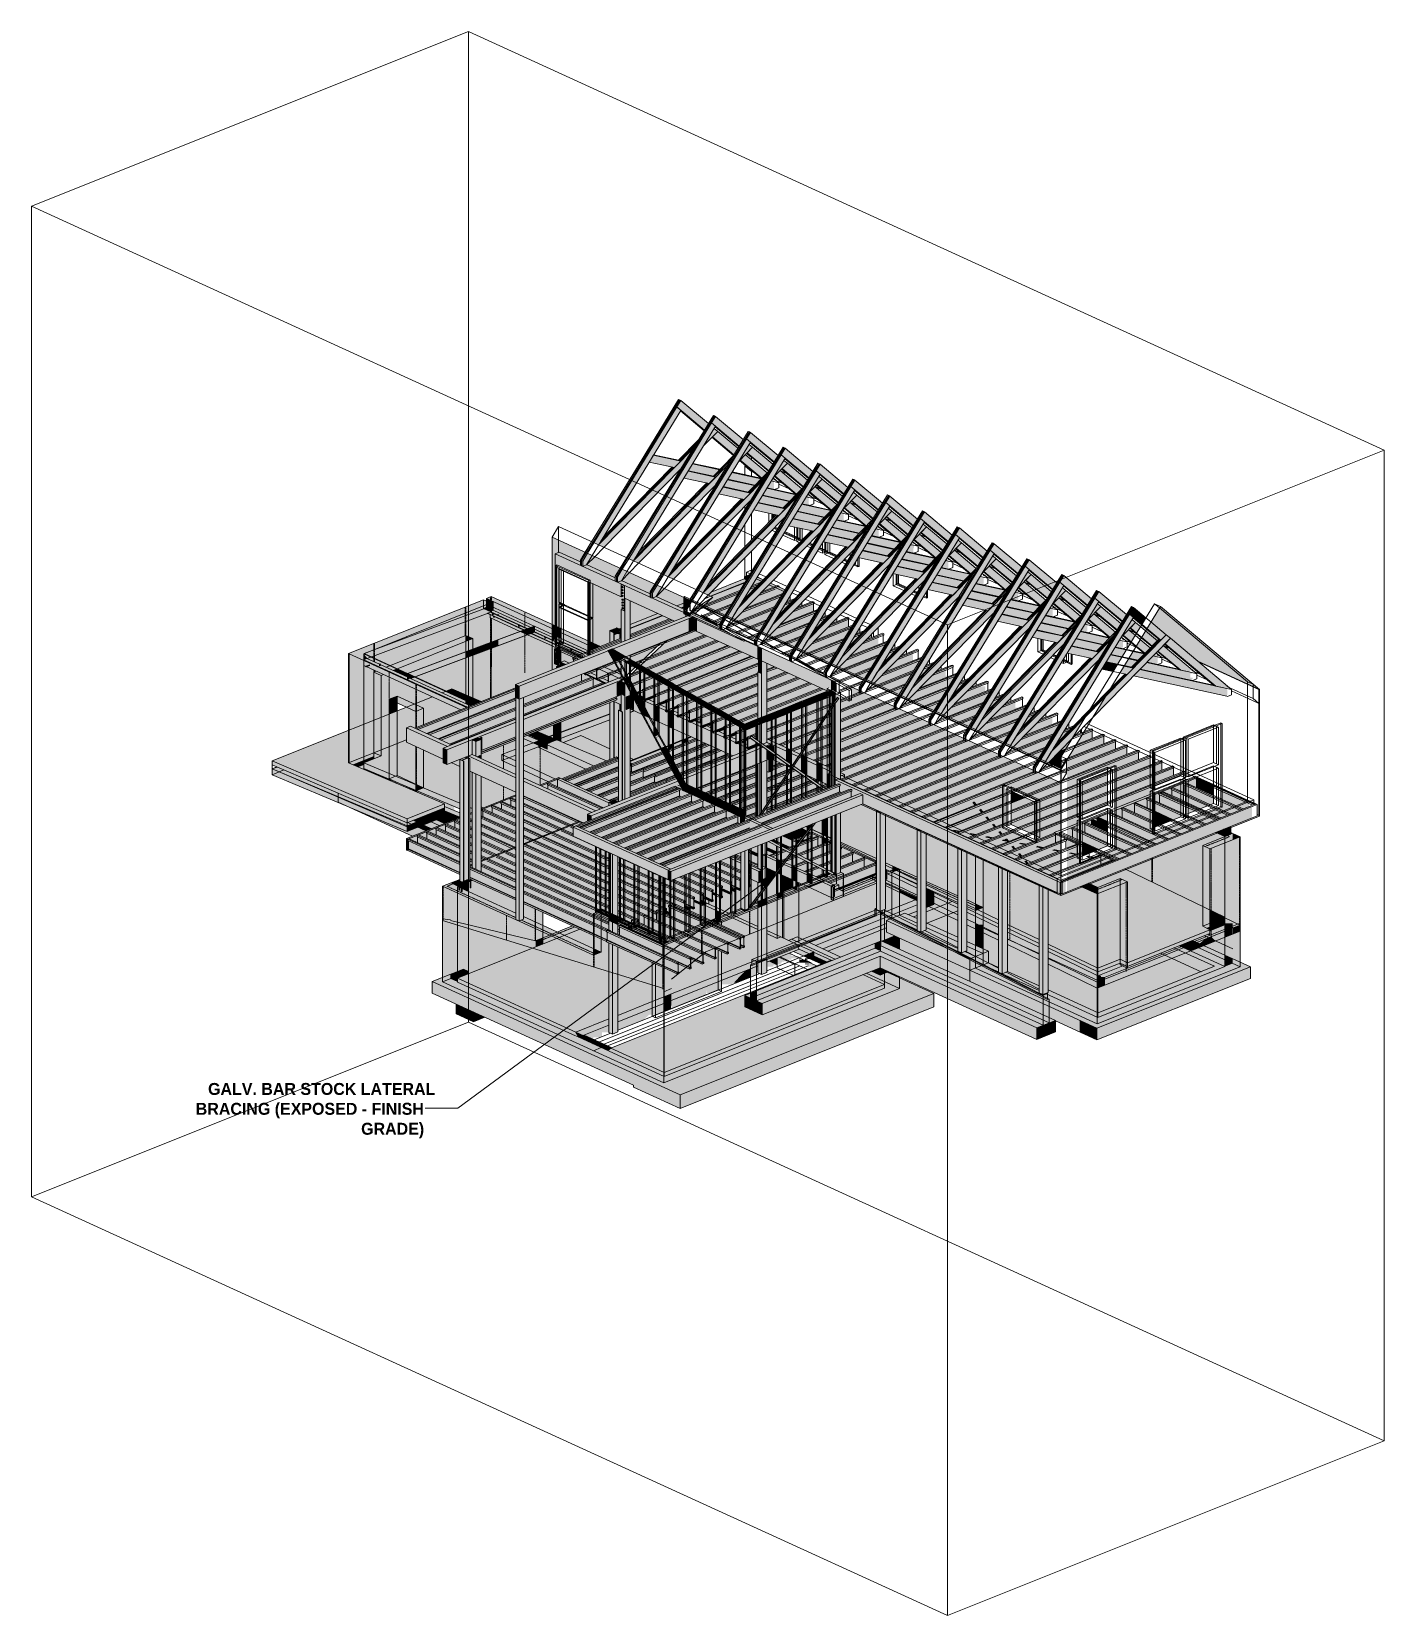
# Model space of a CAD drawing. Header units: inches. Extents: x -8719 to -3484, y -2874 to 4085.
# Drawn here: x -4757 to -3484, y 2593 to 4085 of the extents above; entities that cross this region are included whole.
import ezdxf

# ---------------------------------------------------------------- set-up
doc = ezdxf.new("R2010")
doc.units = ezdxf.units.IN
doc.header["$MEASUREMENT"] = 0
doc.linetypes.add('Dash 1_16_', pattern=[0.125, 0.0625, -0.0625])
for name, color, linetype, lineweight in [('A-DETL-1', 90, 'Dash 1_16_', 9), ('A-FLOR', 192, 'Continuous', 13), ('A-FLOR-OTLN', 51, 'Continuous', 13), ('A-GENM', 5, 'Continuous', 9), ('A-GLAZ-CWMG', 51, 'Continuous', 9), ('C-BLDG-PADS', 91, 'Continuous', 9), ('G-ANNO-SYMB', 111, 'Continuous', 9), ('G-ANNO-TEXT', 231, 'Continuous', 9), ('I-WALL', 2, 'Continuous', 13), ('S-BEAM', 12, 'Continuous', 9), ('S-BEAM-1', 63, 'Continuous', 9), ('S-BEAM-2', 143, 'Continuous', 9), ('S-BEAM-3', 193, 'Continuous', 9), ('S-COLS', 52, 'Continuous', 9), ('S-COLS-1', 22, 'Continuous', 9), ('S-FNDN', 32, 'Continuous', 13), ('S-FSTN', 2, 'Continuous', 9)]:
    doc.layers.add(name, color=color, linetype=linetype, lineweight=lineweight)
for name, color, linetype, lineweight, transparency in [('A-FLOR-1', 192, 'Continuous', 13, 0.4), ('A-FLOR-OTLN-1', 51, 'Continuous', 13, 0.4), ('A-GLAZ-CWMG-1', 13, 'Continuous', 9, 0.4), ('A-WALL-PATT-1', 235, 'Continuous', 13, 0.4), ('A-WALL-PATT-3', 25, 'Continuous', 13, 0.4), ('C-BLDG-PADS-1', 91, 'Continuous', 9, 0.4), ('I-WALL-1', 2, 'Continuous', 13, 0.4), ('I-WALL-2', 235, 'Continuous', 13, 0.4), ('I-WALL-4', 25, 'Continuous', 13, 0.4), ('S-FNDN-2', 25, 'Continuous', 13, 0.4), ('S-FNDN-3', 235, 'Continuous', 13, 0.4)]:
    doc.layers.add(name, color=color, linetype=linetype, lineweight=lineweight, transparency=transparency)
doc.styles.add('Century Gothic_B', font='GOTHICB.TTF', dxfattribs={"height": 11.25})

msp = doc.modelspace()

# ---------------------------------------------------------------- texts
at = {"layer": 'G-ANNO-TEXT', "char_height": 11.25, "attachment_point": 1, "style": 'Century Gothic_B'}
for s, insert, width in [('GALV. BAR STOCK LATERAL', (-4591, 3094.4), 247.702), ('BRACING (EXPOSED - FINISH', (-4602.6, 3075.7), 261.716), ('GRADE)', (-4446.9, 3056.9), 73.099)]:
    msp.add_mtext(s, dxfattribs=dict(at, insert=insert, width=width))

# ---------------------------------------------------------------- blocks, each defined once
blk = doc.blocks.new('Dimension Lumber - GLULAM - 5_125 in_ x 15 in_-2000023-STRUCTURAL - 3D - SOUTHWEST')
at = {"layer": 'S-BEAM-1'}
h = blk.add_hatch(color=256, dxfattribs=at)
h.paths.add_polyline_path([(4476.7, 3349.2), (4480.5, 3350.7), (4412.4, 3381.9), (4412.4, 3378.6), (4476.1, 3349.5)], flags=0)
h.paths.add_polyline_path([(4405.3, 3381.9), (4405.3, 3385.1), (4364.1, 3403.9), (4360.3, 3402.4), (4397.4, 3385.5)], flags=0)
h.paths.add_polyline_path([(4340.9, 3411.3), (4344.6, 3412.8), (4306.1, 3430.5), (4302.4, 3429), (4340.3, 3411.6)], flags=0)
h = blk.add_hatch(color=256, dxfattribs=at)
h.paths.add_polyline_path([(4468.6, 3339.3), (4472.6, 3340.9), (4472.6, 3347.6), (4476.7, 3349.2), (4412.4, 3378.6), (4412.4, 3365), (4466.7, 3340.1)], flags=0)
h.paths.add_polyline_path([(4405.3, 3368.2), (4405.3, 3381.9), (4360.3, 3402.4), (4344.4, 3396.1), (4352.4, 3392.4), (4352.4, 3399.1), (4352.7, 3399.2), (4354.3, 3398.5), (4354.8, 3398.5), (4358.2, 3399.9), (4358.2, 3401.4), (4358.5, 3401.5), (4362.1, 3399.9), (4362.1, 3388), (4374.1, 3382.5)], flags=0)
h.paths.add_polyline_path([(4336.8, 3399.5), (4336.8, 3409.7), (4340.9, 3411.3), (4302.4, 3429), (4302.4, 3415.3), (4317.8, 3408.2)], flags=0)
at = {"layer": 'S-BEAM'}
for p, q in [((4302.4, 3429), (4306.1, 3430.5)), ((4302.4, 3415.3), (4302.4, 3429)), ((4302.4, 3429), (4340.9, 3411.3)), ((4344.6, 3412.8), (4306.1, 3430.5)), ((4336.8, 3399.5), (4302.4, 3415.3)), ((4360.3, 3402.4), (4405.3, 3381.9)), ((4405.3, 3385.1), (4364.1, 3403.9)), ((4352.4, 3392.4), (4344.4, 3396.1)), ((4405.3, 3368.2), (4362.1, 3388)), ((4480.5, 3350.7), (4412.4, 3381.9)), ((4412.4, 3378.6), (4476.7, 3349.2)), ((4468.6, 3339.3), (4412.4, 3365))]:
    blk.add_line(p, q, dxfattribs=at)
blk = doc.blocks.new('Dimension Lumber - GLULAM - 5_125 in_ x 13_5 in_-2274259-STRUCTURAL - 3D - SOUTHWEST')
at = {"layer": 'S-BEAM-1'}
for points in [[(4408.4, 3468), (4492.1, 3501.4), (4492, 3501.6), (4496, 3503.2), (4496.2, 3503.1), (4570.7, 3532.9), (4567.2, 3534.5), (4404.9, 3469.6)], [(4408.4, 3455.8), (4408.4, 3468), (4404.9, 3469.6), (4404.9, 3457.4), (4408.4, 3455.8)]]:
    blk.add_hatch(color=256, dxfattribs=at).paths.add_polyline_path(points, flags=0)
h = blk.add_hatch(color=256, dxfattribs=at)
h.paths.add_polyline_path([(4408.4, 3455.8), (4497.4, 3491.4), (4492.1, 3501.4), (4408.4, 3468)], flags=0)
h.paths.add_polyline_path([(4502.3, 3493.3), (4503.4, 3493.8), (4501.6, 3494.8)], flags=0)
h.paths.add_polyline_path([(4508.8, 3495.9), (4568.8, 3520), (4568.6, 3520.1), (4568.6, 3531.8), (4571, 3532.8), (4570.7, 3532.9), (4496.2, 3503.1), (4507.5, 3496.6)], flags=0)
at = {"layer": 'S-BEAM'}
for p, q in [((4568.7, 3535.1), (4567.2, 3534.5)), ((4568.7, 3535.1), (4569.1, 3534.9)), ((4567.2, 3534.5), (4404.9, 3469.6)), ((4496.2, 3503.1), (4570.7, 3532.9)), ((4508.8, 3495.9), (4572.2, 3521.3)), ((4569.1, 3534.9), (4569.7, 3534.7)), ((4569.7, 3534.7), (4572.2, 3533.5)), ((4570.7, 3532.9), (4572.2, 3533.5)), ((4572.2, 3533.5), (4572.2, 3533.3)), ((4408.4, 3468), (4492.1, 3501.4)), ((4408.4, 3455.8), (4497.4, 3491.4)), ((4492.1, 3501.4), (4496.1, 3503.1)), ((4496.1, 3503.1), (4496.2, 3503.1)), ((4497.4, 3491.4), (4502.3, 3493.3)), ((4502.3, 3493.3), (4503.4, 3493.8)), ((4503.4, 3493.8), (4508.8, 3495.9)), ((4404.9, 3469.6), (4404.9, 3457.4)), ((4408.4, 3468), (4404.9, 3469.6)), ((4408.4, 3455.8), (4408.4, 3468)), ((4404.9, 3457.4), (4408.4, 3455.8))]:
    blk.add_line(p, q, dxfattribs=at)
blk = doc.blocks.new('Rectangular Mullion - Stud - Vertical-1966277-STRUCTURAL - 3D - SOUTHWEST')
at = {"layer": 'A-GLAZ-CWMG-1'}
for points in [[(4702.5, 3325), (4702.5, 3345.6), (4701.9, 3345.4), (4701.9, 3325.3)], [(4705.7, 3292), (4705.7, 3346.9), (4702.5, 3345.6), (4702.5, 3293.3), (4702.7, 3293.1), (4703, 3293.3), (4705.4, 3292.2)], [(4706.8, 3291.5), (4706.8, 3347.3), (4705.7, 3346.9), (4705.7, 3292), (4706.7, 3291.6)], [(4701.9, 3313.2), (4702.5, 3313.4), (4702.5, 3322.2), (4701.9, 3322.4), (4701.9, 3315)], [(4702.5, 3293.3), (4702.5, 3313.4), (4701.9, 3313.2), (4701.9, 3293.6), (4702, 3293.5)]]:
    blk.add_hatch(color=256, dxfattribs=at).paths.add_polyline_path(points, flags=0)
at = {"layer": 'A-GLAZ-CWMG'}
for p, q in [((4701.9, 3345.4), (4701.9, 3293.6)), ((4703, 3345.8), (4703, 3293.3)), ((4705.7, 3346.9), (4705.7, 3291.1)), ((4706.8, 3291.5), (4706.8, 3347.3)), ((4702.7, 3293.1), (4703, 3293.3)), ((4703, 3293.3), (4706.8, 3291.5)), ((4705.7, 3291.1), (4704.6, 3291.6)), ((4706.8, 3291.5), (4705.7, 3291.1))]:
    blk.add_line(p, q, dxfattribs=at)
blk = doc.blocks.new('Rectangular Mullion - Stud - Vertical-1966272-STRUCTURAL - 3D - SOUTHWEST')
at = {"layer": 'A-GLAZ-CWMG-1'}
for points in [[(4550.1, 3232.1), (4553.8, 3233.6), (4553.8, 3286.1), (4551.1, 3285), (4550.1, 3285.5), (4550.1, 3232.2)], [(4553.8, 3233.6), (4554.9, 3234), (4554.9, 3286.5), (4553.8, 3286.1), (4553.8, 3236.1)]]:
    blk.add_hatch(color=256, dxfattribs=at).paths.add_polyline_path(points, flags=0)
at = {"layer": 'A-GLAZ-CWMG'}
for p, q in [((4550.1, 3285.5), (4550.1, 3232.1)), ((4551.2, 3285), (4551.2, 3232.5)), ((4553.8, 3286.1), (4553.8, 3230.3)), ((4554.9, 3230.8), (4554.9, 3286.5)), ((4550.1, 3232.1), (4551.2, 3232.5)), ((4553.8, 3230.3), (4550.1, 3232.1)), ((4551.2, 3232.5), (4554.9, 3230.8)), ((4554.9, 3230.8), (4553.8, 3230.3))]:
    blk.add_line(p, q, dxfattribs=at)
blk = doc.blocks.new('Rectangular Mullion - Stud - Vertical-1966273-STRUCTURAL - 3D - SOUTHWEST')
at = {"layer": 'A-GLAZ-CWMG-1'}
h = blk.add_hatch(color=256, dxfattribs=at)
h.paths.add_polyline_path([(4564.4, 3237.8), (4568.2, 3239.3), (4568.2, 3256.9), (4564.4, 3258.6), (4564.4, 3238)], flags=0)
h.paths.add_polyline_path([(4568.2, 3259.9), (4568.2, 3291.8), (4564.4, 3290.3), (4564.4, 3261.6), (4566.9, 3260.5)], flags=0)
h = blk.add_hatch(color=256, dxfattribs=at)
h.paths.add_polyline_path([(4568.2, 3239.3), (4569.3, 3239.7), (4569.3, 3256.4), (4568.2, 3256.9), (4568.2, 3241.5)], flags=0)
h.paths.add_polyline_path([(4569.3, 3259.4), (4569.3, 3292.3), (4568.2, 3291.8), (4568.2, 3259.9), (4569.2, 3259.4)], flags=0)
for points in [[(4568.2, 3256.9), (4568.2, 3259.9), (4564.4, 3261.6), (4564.4, 3258.6), (4566.9, 3257.5)], [(4569.3, 3256.4), (4569.3, 3259.4), (4568.2, 3259.9), (4568.2, 3256.9)]]:
    blk.add_hatch(color=256, dxfattribs=at).paths.add_polyline_path(points, flags=0)
at = {"layer": 'A-GLAZ-CWMG'}
for p, q in [((4564.4, 3290.3), (4564.4, 3237.8)), ((4565.5, 3290.8), (4565.5, 3238.2)), ((4568.2, 3291.8), (4568.2, 3236.1)), ((4569.3, 3236.5), (4569.3, 3292.3)), ((4564.4, 3237.8), (4565.5, 3238.2)), ((4568.2, 3236.1), (4564.4, 3237.8)), ((4565.5, 3238.2), (4569.3, 3236.5)), ((4569.3, 3236.5), (4568.2, 3236.1))]:
    blk.add_line(p, q, dxfattribs=at)
blk = doc.blocks.new('Rectangular Mullion - Stud - Vertical-V508-STRUCTURAL - 3D - SOUTHWEST')
at = {"layer": 'A-GLAZ-CWMG-1'}
for points in [[(4596.9, 3269.3), (4596.9, 3303.3), (4593.2, 3301.8), (4593.2, 3271), (4595.5, 3270)], [(4598, 3268.8), (4598, 3303.2), (4597.3, 3303.5), (4596.9, 3303.3), (4596.9, 3269.3)], [(4598, 3303.2), (4598, 3303.8), (4597.3, 3303.5)], [(4593.2, 3249.3), (4596.9, 3250.8), (4596.9, 3255.5), (4593.2, 3257.2), (4593.2, 3249.4)], [(4596.9, 3250.8), (4598, 3251.2), (4598, 3255), (4596.9, 3255.5), (4596.9, 3251.2)]]:
    blk.add_hatch(color=256, dxfattribs=at).paths.add_polyline_path(points, flags=0)
at = {"layer": 'A-GLAZ-CWMG'}
for p, q in [((4593.2, 3301.8), (4593.2, 3249.3)), ((4594.3, 3302.3), (4594.3, 3249.7)), ((4596.9, 3303.3), (4596.9, 3247.6)), ((4598, 3248), (4598, 3303.8)), ((4593.2, 3249.3), (4594.3, 3249.7)), ((4596.9, 3247.6), (4593.2, 3249.3)), ((4594.3, 3249.7), (4598, 3248)), ((4598, 3248), (4596.9, 3247.6))]:
    blk.add_line(p, q, dxfattribs=at)
blk = doc.blocks.new('Rectangular Mullion - Stud - Vertical-V509-STRUCTURAL - 3D - SOUTHWEST')
at = {"layer": 'A-GLAZ-CWMG-1'}
h = blk.add_hatch(color=256, dxfattribs=at)
h.paths.add_polyline_path([(4624.8, 3279.1), (4625.7, 3279.5), (4625.7, 3281.1), (4625.5, 3281.2), (4625.5, 3288.8), (4625.7, 3288.9), (4625.7, 3290.5), (4624.2, 3291.2), (4624.2, 3279.3)], flags=0)
h.paths.add_polyline_path([(4625.7, 3299.7), (4625.7, 3314.9), (4624.2, 3314.2), (4624.2, 3300.4)], flags=0)
h = blk.add_hatch(color=256, dxfattribs=at)
h.paths.add_polyline_path([(4625.7, 3279.5), (4626, 3279.6), (4626, 3281), (4625.7, 3281.1), (4625.7, 3280.3)], flags=0)
h.paths.add_polyline_path([(4625.7, 3288.9), (4626, 3289), (4626, 3290.4), (4625.7, 3290.5), (4625.7, 3289)], flags=0)
h.paths.add_polyline_path([(4626.8, 3299.2), (4626.8, 3315.3), (4625.7, 3314.9), (4625.7, 3299.7)], flags=0)
h = blk.add_hatch(color=256, dxfattribs=at)
h.paths.add_polyline_path([(4625.7, 3286.8), (4625.7, 3288.9), (4625.5, 3288.8), (4625.5, 3286.8)], flags=0)
h.paths.add_polyline_path([(4625.7, 3290.5), (4625.7, 3299.7), (4624.2, 3300.4), (4624.2, 3291.2), (4625.5, 3290.6)], flags=0)
for points in [[(4626.8, 3286.3), (4626.8, 3299.2), (4625.7, 3299.7), (4625.7, 3290.5), (4626, 3290.4), (4626, 3289), (4625.7, 3288.9), (4625.7, 3286.8), (4626, 3286.6)], [(4625.7, 3259.7), (4625.7, 3261), (4625.2, 3260.3), (4625.4, 3260.1)], [(4625.9, 3259.6), (4626.8, 3260), (4626.8, 3262.4), (4625.7, 3261), (4625.7, 3259.8)]]:
    blk.add_hatch(color=256, dxfattribs=at).paths.add_polyline_path(points, flags=0)
at = {"layer": 'A-GLAZ-CWMG'}
for p, q in [((4625.7, 3314.9), (4625.7, 3259.1)), ((4626.8, 3259.5), (4626.8, 3315.3)), ((4624.2, 3260.7), (4625.3, 3260.2)), ((4625.7, 3259.1), (4624.2, 3259.8)), ((4626.8, 3259.5), (4625.7, 3259.1)), ((4626.3, 3259.8), (4626.8, 3259.5))]:
    blk.add_line(p, q, dxfattribs=at)
blk = doc.blocks.new('Rectangular Mullion - Stud - Vertical-V510-STRUCTURAL - 3D - SOUTHWEST')
at = {"layer": 'A-GLAZ-CWMG-1'}
h = blk.add_hatch(color=256, dxfattribs=at)
h.paths.add_polyline_path([(4636.3, 3266.6), (4640.1, 3268.1), (4640.1, 3277.3), (4636.3, 3272.4), (4636.3, 3266.6)], flags=0)
h.paths.add_polyline_path([(4636.3, 3274.9), (4640.1, 3279.9), (4640.1, 3297.6), (4637.9, 3298.6), (4637.9, 3309.3), (4640.1, 3310.2), (4640.1, 3320.6), (4636.3, 3319.1), (4636.3, 3294.8), (4636.7, 3294.7), (4636.6, 3283.9), (4636.3, 3283.8), (4636.3, 3282.9)], flags=0)
h = blk.add_hatch(color=256, dxfattribs=at)
h.paths.add_polyline_path([(4640.1, 3268.1), (4641.2, 3268.5), (4641.2, 3278.8), (4640.1, 3277.3), (4640.1, 3270.6)], flags=0)
h.paths.add_polyline_path([(4640.1, 3279.9), (4641.2, 3281.3), (4641.2, 3297.1), (4640.1, 3297.6), (4640.1, 3291.5)], flags=0)
h.paths.add_polyline_path([(4641.2, 3310), (4641.2, 3321), (4640.1, 3320.6), (4640.1, 3310.2), (4640.4, 3310.3), (4640.8, 3310.2)], flags=0)
h = blk.add_hatch(color=256, dxfattribs=at)
h.paths.add_polyline_path([(4636.3, 3283.8), (4636.7, 3284), (4636.7, 3294.7), (4636.3, 3294.8), (4636.3, 3288.4)], flags=0)
h.paths.add_polyline_path([(4640.1, 3297.6), (4640.1, 3310.2), (4637.9, 3309.3), (4637.9, 3298.6)], flags=0)
for points in [[(4641.2, 3297.1), (4641.2, 3310), (4640.4, 3310.3), (4640.1, 3310.2), (4640.1, 3297.6)], [(4639.5, 3276.7), (4640.1, 3277.3), (4640.1, 3279.9), (4639.4, 3279), (4639.5, 3278.9)], [(4640.1, 3277.3), (4641.2, 3278.8), (4641.2, 3281.3), (4640.1, 3279.9), (4640.1, 3279.6)]]:
    blk.add_hatch(color=256, dxfattribs=at).paths.add_polyline_path(points, flags=0)
at = {"layer": 'A-GLAZ-CWMG'}
for p, q in [((4636.3, 3319.1), (4636.3, 3274.9)), ((4637.4, 3319.5), (4637.4, 3276.4)), ((4640.1, 3320.6), (4640.1, 3264.8)), ((4641.2, 3265.3), (4641.2, 3321)), ((4636.3, 3272.4), (4636.3, 3266.6)), ((4636.3, 3266.6), (4637.4, 3267)), ((4640.1, 3264.8), (4636.3, 3266.6)), ((4637.4, 3273.8), (4637.4, 3267)), ((4637.4, 3267), (4641.2, 3265.3)), ((4641.2, 3265.3), (4640.1, 3264.8))]:
    blk.add_line(p, q, dxfattribs=at)
blk = doc.blocks.new('Rectangular Mullion - Stud - Vertical-V511-STRUCTURAL - 3D - SOUTHWEST')
at = {"layer": 'A-GLAZ-CWMG-1'}
h = blk.add_hatch(color=256, dxfattribs=at)
h.paths.add_polyline_path([(4654.4, 3303.9), (4654.4, 3315.8), (4650.7, 3317.7), (4650.7, 3305.6), (4654, 3304.1)], flags=0)
h.paths.add_polyline_path([(4654.4, 3318.1), (4654.4, 3326.4), (4650.7, 3324.9), (4650.7, 3320), (4653.5, 3318.6)], flags=0)
h = blk.add_hatch(color=256, dxfattribs=at)
h.paths.add_polyline_path([(4655.5, 3303.4), (4655.5, 3315.2), (4654.4, 3315.8), (4654.4, 3303.9), (4655.2, 3303.6)], flags=0)
h.paths.add_polyline_path([(4655.5, 3317.5), (4655.5, 3326.8), (4654.4, 3326.4), (4654.4, 3318.1), (4655.4, 3317.6)], flags=0)
h = blk.add_hatch(color=256, dxfattribs=at)
h.paths.add_polyline_path([(4653.9, 3295.6), (4654.4, 3296.3), (4654.4, 3298.8), (4653.8, 3297.9), (4653.9, 3297.8)], flags=0)
h.paths.add_polyline_path([(4654.4, 3315.8), (4654.4, 3318.1), (4653.9, 3318.3), (4653.9, 3316.1), (4653.8, 3316.2)], flags=0)
h = blk.add_hatch(color=256, dxfattribs=at)
h.paths.add_polyline_path([(4654.4, 3296.3), (4655.5, 3297.7), (4655.5, 3300.3), (4654.4, 3298.8), (4654.4, 3298.5)], flags=0)
h.paths.add_polyline_path([(4655.5, 3315.2), (4655.5, 3317.5), (4654.4, 3318), (4654.4, 3315.8), (4654.6, 3315.7)], flags=0)
h = blk.add_hatch(color=256, dxfattribs=at)
h.paths.add_polyline_path([(4654.4, 3291), (4654.4, 3296.2), (4650.7, 3291.3), (4650.7, 3291.2), (4652.4, 3291.9)], flags=0)
h.paths.add_polyline_path([(4650.7, 3293.9), (4654.4, 3298.8), (4654.4, 3303.9), (4650.7, 3305.6), (4650.7, 3294.7)], flags=0)
h = blk.add_hatch(color=256, dxfattribs=at)
h.paths.add_polyline_path([(4655.5, 3290.5), (4655.5, 3297.7), (4654.4, 3296.2), (4654.4, 3291), (4654.6, 3290.9)], flags=0)
h.paths.add_polyline_path([(4654.4, 3298.8), (4655.5, 3300.3), (4655.5, 3303.4), (4654.4, 3303.9), (4654.4, 3300)], flags=0)
at = {"layer": 'A-GLAZ-CWMG'}
for p, q in [((4654.4, 3326.4), (4654.4, 3270.6)), ((4655.5, 3271), (4655.5, 3326.8)), ((4650.7, 3324.9), (4650.7, 3320)), ((4650.7, 3317.7), (4650.7, 3293.9)), ((4651.8, 3325.3), (4651.8, 3319.4)), ((4651.8, 3317.2), (4651.8, 3295.3)), ((4650.7, 3291.3), (4650.7, 3272.3)), ((4651.8, 3292.8), (4651.8, 3272.8)), ((4650.7, 3272.3), (4651.8, 3272.8)), ((4654.4, 3270.6), (4650.7, 3272.3)), ((4651.8, 3272.8), (4655.5, 3271)), ((4655.5, 3271), (4654.4, 3270.6))]:
    blk.add_line(p, q, dxfattribs=at)
blk = doc.blocks.new('Rectangular Mullion - Stud - Vertical-V512-STRUCTURAL - 3D - SOUTHWEST')
at = {"layer": 'A-GLAZ-CWMG-1'}
h = blk.add_hatch(color=256, dxfattribs=at)
h.paths.add_polyline_path([(4668.8, 3297.3), (4668.8, 3308.4), (4665.1, 3310.3), (4665.1, 3310.2), (4665.1, 3299.1), (4668.5, 3297.5)], flags=0)
h.paths.add_polyline_path([(4668.8, 3310.6), (4668.8, 3315.2), (4666.3, 3311.9), (4667, 3311.6)], flags=0)
h.paths.add_polyline_path([(4665.1, 3312.8), (4668.8, 3317.7), (4668.8, 3323.9), (4665.1, 3325.6), (4665.1, 3313.2)], flags=0)
h = blk.add_hatch(color=256, dxfattribs=at)
h.paths.add_polyline_path([(4668.8, 3308.4), (4668.8, 3310.6), (4668.3, 3310.9), (4668.3, 3308.7), (4668.1, 3308.7)], flags=0)
h.paths.add_polyline_path([(4668.3, 3314.5), (4668.8, 3315.2), (4668.8, 3317.7), (4668.1, 3316.8), (4668.3, 3316.8)], flags=0)
h = blk.add_hatch(color=256, dxfattribs=at)
h.paths.add_polyline_path([(4669.9, 3296.8), (4669.9, 3307.8), (4668.8, 3308.4), (4668.8, 3297.3)], flags=0)
h.paths.add_polyline_path([(4669.9, 3310.1), (4669.9, 3316.6), (4668.8, 3315.2), (4668.8, 3310.6), (4669.8, 3310.2)], flags=0)
h.paths.add_polyline_path([(4668.8, 3317.7), (4669.9, 3319.2), (4669.9, 3323.4), (4668.8, 3323.9), (4668.8, 3318.3)], flags=0)
h = blk.add_hatch(color=256, dxfattribs=at)
h.paths.add_polyline_path([(4669.9, 3307.8), (4669.9, 3310.1), (4668.8, 3310.6), (4668.8, 3308.4)], flags=0)
h.paths.add_polyline_path([(4668.8, 3315.2), (4669.9, 3316.6), (4669.9, 3319.2), (4668.8, 3317.7), (4668.8, 3317.4)], flags=0)
for points in [[(4668.8, 3284.4), (4668.8, 3297.3), (4665.1, 3299.1), (4665.1, 3286.1)], [(4669.9, 3283.9), (4669.9, 3296.8), (4668.8, 3297.3), (4668.8, 3284.4)]]:
    blk.add_hatch(color=256, dxfattribs=at).paths.add_polyline_path(points, flags=0)
at = {"layer": 'A-GLAZ-CWMG'}
for p, q in [((4665.1, 3330.6), (4665.1, 3312.8)), ((4666.1, 3331), (4666.1, 3314.2)), ((4668.8, 3332.1), (4668.8, 3276.3)), ((4669.9, 3276.8), (4669.9, 3332.5)), ((4665.1, 3310.2), (4665.1, 3278.1)), ((4666.1, 3309.8), (4666.1, 3278.5)), ((4665.1, 3278.1), (4666.1, 3278.5)), ((4668.8, 3276.3), (4665.1, 3278.1)), ((4666.1, 3278.5), (4669.9, 3276.8)), ((4669.9, 3276.8), (4668.8, 3276.3))]:
    blk.add_line(p, q, dxfattribs=at)
blk = doc.blocks.new('Rectangular Mullion - Stud - Vertical-V513-STRUCTURAL - 3D - SOUTHWEST')
at = {"layer": 'A-GLAZ-CWMG-1'}
h = blk.add_hatch(color=256, dxfattribs=at)
h.paths.add_polyline_path([(4683.2, 3333.9), (4683.2, 3334.1), (4683.1, 3333.9)], flags=0)
h.paths.add_polyline_path([(4681.6, 3334.6), (4683.2, 3336.7), (4683.2, 3337.9), (4679.4, 3336.4), (4679.4, 3335.6), (4680.2, 3335.2)], flags=0)
h = blk.add_hatch(color=256, dxfattribs=at)
h.paths.add_polyline_path([(4683.2, 3301), (4683.2, 3303.2), (4682.7, 3303.5), (4682.7, 3301.2), (4683.1, 3301)], flags=0)
h.paths.add_polyline_path([(4682.7, 3333.4), (4683.2, 3334.1), (4683.2, 3336.7), (4682.5, 3335.8), (4682.7, 3335.7), (4682.7, 3333.8)], flags=0)
h = blk.add_hatch(color=256, dxfattribs=at)
h.paths.add_polyline_path([(4684.3, 3333.4), (4684.3, 3335.5), (4683.2, 3334.1), (4683.2, 3333.9)], flags=0)
h.paths.add_polyline_path([(4683.2, 3336.7), (4684.3, 3338.1), (4684.3, 3338.3), (4683.2, 3337.9)], flags=0)
h = blk.add_hatch(color=256, dxfattribs=at)
h.paths.add_polyline_path([(4684.3, 3300.4), (4684.3, 3302.7), (4683.2, 3303.2), (4683.2, 3301)], flags=0)
h.paths.add_polyline_path([(4683.2, 3334.1), (4684.3, 3335.5), (4684.3, 3338.1), (4683.2, 3336.7), (4683.2, 3334.2)], flags=0)
h = blk.add_hatch(color=256, dxfattribs=at)
h.paths.add_polyline_path([(4683.2, 3285.3), (4684.3, 3285.8), (4684.3, 3290.3), (4683.2, 3290.8), (4683.2, 3287.9)], flags=0)
h.paths.add_polyline_path([(4683.7, 3324.7), (4684.3, 3324.9), (4684.3, 3329.9), (4683.7, 3329.7), (4683.7, 3325)], flags=0)
h = blk.add_hatch(color=256, dxfattribs=at)
h.paths.add_polyline_path([(4683.2, 3290.8), (4683.2, 3301), (4679.4, 3302.9), (4679.5, 3292.5), (4681.5, 3291.5)], flags=0)
h.paths.add_polyline_path([(4683.2, 3303.2), (4683.2, 3324.5), (4679.4, 3323), (4679.4, 3305.2), (4683.1, 3303.3)], flags=0)
h = blk.add_hatch(color=256, dxfattribs=at)
h.paths.add_polyline_path([(4684.3, 3290.3), (4684.3, 3300.4), (4683.2, 3301), (4683.2, 3290.8)], flags=0)
h.paths.add_polyline_path([(4684.3, 3302.7), (4684.3, 3324.9), (4683.2, 3324.5), (4683.2, 3303.2)], flags=0)
blk.add_hatch(color=256, dxfattribs=at).paths.add_polyline_path([(4679.4, 3283.8), (4683.2, 3285.3), (4683.2, 3290.8), (4679.4, 3292.5), (4679.4, 3287.9)], flags=0)
at = {"layer": 'A-GLAZ-CWMG'}
for p, q in [((4679.4, 3336.4), (4679.4, 3331.7)), ((4679.4, 3329.2), (4679.4, 3305.2)), ((4680.5, 3336.8), (4680.5, 3333.1)), ((4680.5, 3330.6), (4680.5, 3304.6)), ((4683.2, 3337.9), (4683.2, 3282.1)), ((4684.3, 3282.5), (4684.3, 3338.3)), ((4679.4, 3302.9), (4679.4, 3283.8)), ((4680.5, 3302.4), (4680.5, 3284.3)), ((4679.4, 3283.8), (4680.5, 3284.3)), ((4683.2, 3282.1), (4679.4, 3283.8)), ((4680.5, 3284.3), (4684.3, 3282.5)), ((4684.3, 3282.5), (4683.2, 3282.1))]:
    blk.add_line(p, q, dxfattribs=at)
blk = doc.blocks.new('Rectangular Mullion - Stud - Vertical-V514-STRUCTURAL - 3D - SOUTHWEST')
at = {"layer": 'A-GLAZ-CWMG-1'}
for points in [[(4697.6, 3327.3), (4697.6, 3343.6), (4693.8, 3342.1), (4693.8, 3329)], [(4698.7, 3326.8), (4698.7, 3344), (4697.6, 3343.6), (4697.6, 3327.3)], [(4693.8, 3319.3), (4697.6, 3320.8), (4697.6, 3324.4), (4693.8, 3326.1), (4693.8, 3319.5)], [(4697.6, 3320.8), (4698.7, 3321.3), (4698.7, 3323.9), (4697.6, 3324.4), (4697.6, 3321)], [(4697.6, 3293.6), (4697.6, 3295.8), (4697, 3296.1), (4697, 3293.8), (4696.9, 3293.9)], [(4698.7, 3293), (4698.7, 3295.2), (4697.6, 3295.8), (4697.6, 3293.6)]]:
    blk.add_hatch(color=256, dxfattribs=at).paths.add_polyline_path(points, flags=0)
h = blk.add_hatch(color=256, dxfattribs=at)
h.paths.add_polyline_path([(4693.8, 3289.6), (4697.6, 3291.1), (4697.6, 3293.6), (4693.8, 3295.5), (4693.8, 3290.2)], flags=0)
h.paths.add_polyline_path([(4697.6, 3295.8), (4697.6, 3320.8), (4693.8, 3319.3), (4693.8, 3297.8)], flags=0)
h = blk.add_hatch(color=256, dxfattribs=at)
h.paths.add_polyline_path([(4697.6, 3291.1), (4698.7, 3291.5), (4698.7, 3293), (4697.6, 3293.6), (4697.6, 3291.5)], flags=0)
h.paths.add_polyline_path([(4698.7, 3295.2), (4698.7, 3321.3), (4697.6, 3320.8), (4697.6, 3295.8)], flags=0)
at = {"layer": 'A-GLAZ-CWMG'}
for p, q in [((4693.8, 3342.1), (4693.8, 3297.8)), ((4694.9, 3342.5), (4694.9, 3297.2)), ((4697.6, 3343.6), (4697.6, 3287.9)), ((4698.7, 3288.3), (4698.7, 3344)), ((4693.8, 3295.5), (4693.8, 3289.6)), ((4693.8, 3289.6), (4694.9, 3290)), ((4697.6, 3287.9), (4693.8, 3289.6)), ((4694.9, 3294.9), (4694.9, 3290)), ((4694.9, 3290), (4698.7, 3288.3)), ((4698.7, 3288.3), (4697.6, 3287.9))]:
    blk.add_line(p, q, dxfattribs=at)
blk = doc.blocks.new('Rectangular Mullion - Stud - Base_Head-1810184-STRUCTURAL - 3D - SOUTHWEST')
at = {"layer": 'A-GLAZ-CWMG-1'}
blk.add_hatch(color=256, dxfattribs=at).paths.add_polyline_path([(4620.8, 3431.1), (4632.8, 3435.9), (4631.2, 3436.6), (4620.7, 3432.4), (4620.8, 3432.3), (4620.8, 3432)], flags=0)
at = {"layer": 'A-GLAZ-CWMG'}
for p, q in [((4616.8, 3430.9), (4631.2, 3436.6)), ((4616.8, 3429.5), (4631.2, 3435.3)), ((4620.6, 3429.1), (4616.8, 3430.9)), ((4616.8, 3430.9), (4616.8, 3429.5)), ((4635, 3434.9), (4620.6, 3429.1)), ((4620.6, 3427.8), (4635, 3433.5)), ((4616.8, 3429.5), (4620.6, 3427.8)), ((4620.6, 3427.8), (4620.6, 3429.1))]:
    blk.add_line(p, q, dxfattribs=at)
blk = doc.blocks.new('Rectangular Mullion - Stud - Base_Head-1810188-STRUCTURAL - 3D - SOUTHWEST')
at = {"layer": 'A-GLAZ-CWMG-1'}
h = blk.add_hatch(color=256, dxfattribs=at)
h.paths.add_polyline_path([(4632.8, 3435.9), (4633.1, 3436), (4633.1, 3437.4), (4631.2, 3436.6)], flags=0)
h.paths.add_polyline_path([(4641.6, 3439.4), (4647.2, 3441.6), (4645.6, 3442.4), (4641.6, 3440.8), (4641.6, 3440.6)], flags=0)
blk.add_hatch(color=256, dxfattribs=at).paths.add_polyline_path([(4633.1, 3436), (4641.6, 3439.4), (4641.6, 3440.8), (4633.1, 3437.4), (4633.1, 3436.6)], flags=0)
at = {"layer": 'A-GLAZ-CWMG'}
for p, q in [((4631.2, 3436.6), (4645.6, 3442.4)), ((4631.2, 3435.3), (4645.6, 3441)), ((4649.3, 3440.6), (4635, 3434.9)), ((4635, 3433.5), (4649.3, 3439.3))]:
    blk.add_line(p, q, dxfattribs=at)
blk = doc.blocks.new('Rectangular Mullion - Stud - Base_Head-V515-STRUCTURAL - 3D - SOUTHWEST')
at = {"layer": 'A-GLAZ-CWMG-1'}
blk.add_hatch(color=256, dxfattribs=at).paths.add_polyline_path([(4647.2, 3441.6), (4661.5, 3447.4), (4660, 3448.1), (4645.6, 3442.4), (4645.8, 3442.2)], flags=0)
at = {"layer": 'A-GLAZ-CWMG'}
for p, q in [((4645.6, 3442.4), (4660, 3448.1)), ((4645.6, 3441), (4660, 3446.8)), ((4663.7, 3446.4), (4649.3, 3440.6)), ((4649.3, 3439.3), (4663.7, 3445))]:
    blk.add_line(p, q, dxfattribs=at)
blk = doc.blocks.new('Rectangular Mullion - Stud - Vertical-1966620-STRUCTURAL - 3D - SOUTHWEST')
at = {"layer": 'A-GLAZ-CWMG-1'}
for points in [[(4703.8, 3451), (4703.8, 3451.4), (4703.7, 3451.1)], [(4703.8, 3451), (4704.8, 3452.5), (4704.6, 3452.6), (4703.8, 3451.4)], [(4704.8, 3452.5), (4704.9, 3452.7), (4704.9, 3453), (4704.6, 3452.6)]]:
    blk.add_hatch(color=256, dxfattribs=at).paths.add_polyline_path(points, flags=0)
h = blk.add_hatch(color=256, dxfattribs=at)
h.paths.add_polyline_path([(4704.9, 3449.4), (4704.9, 3450.3), (4704.7, 3449.8)], flags=0)
h.paths.add_polyline_path([(4704.9, 3453.6), (4704.9, 3458.1), (4704.5, 3456.4), (4704.9, 3456.4), (4704.4, 3453.6)], flags=0)
h.paths.add_polyline_path([(4704.6, 3459), (4704.9, 3459), (4704.9, 3459.8), (4704.7, 3459.7), (4704.9, 3459.7), (4704.6, 3459.6), (4704.9, 3459.7), (4704.7, 3459.5), (4704.9, 3459.5), (4704.7, 3459.3), (4704.8, 3459.3)], flags=0)
h.paths.add_polyline_path([(4704.8, 3460.1), (4704.9, 3460.1), (4704.9, 3460.2), (4704.8, 3460.1)], flags=0)
h = blk.add_hatch(color=256, dxfattribs=at)
h.paths.add_polyline_path([(4704.8, 3376.2), (4704.9, 3376.2), (4704.9, 3376.3)], flags=0)
h.paths.add_polyline_path([(4704.9, 3379.2), (4704.9, 3379.5), (4704.7, 3379.4)], flags=0)
h.paths.add_polyline_path([(4704.9, 3386.3), (4704.9, 3386.5), (4704.7, 3386.4), (4704.9, 3386.3)], flags=0)
h.paths.add_polyline_path([(4704.9, 3391), (4704.9, 3394.3), (4704.6, 3394.2), (4704.8, 3392.1)], flags=0)
h.paths.add_polyline_path([(4704.9, 3445.1), (4704.9, 3448.4), (4704.6, 3448.4)], flags=0)
at = {"layer": 'A-GLAZ-CWMG'}
for p, q in [((4700.1, 3461.5), (4700.1, 3459.6)), ((4701.2, 3461.9), (4701.2, 3460)), ((4700.1, 3459.6), (4700.1, 3458.2)), ((4700.1, 3458.2), (4700.1, 3445.7)), ((4701.2, 3460), (4701.2, 3458.7)), ((4701.2, 3458.7), (4701.2, 3447.3)), ((4703.8, 3459.7), (4703.8, 3374)), ((4704.9, 3374.5), (4704.9, 3460.2)), ((4700.1, 3442.9), (4700.1, 3372.5)), ((4701.2, 3444.6), (4701.2, 3373))]:
    blk.add_line(p, q, dxfattribs=at)
blk = doc.blocks.new('Rectangular Mullion - Stud - Vertical-1966279-STRUCTURAL - 3D - SOUTHWEST')
at = {"layer": 'A-GLAZ-CWMG-1'}
blk.add_hatch(color=256, dxfattribs=at).paths.add_polyline_path([(4620.8, 3426.5), (4621.7, 3426.9), (4620.8, 3427.3), (4620.8, 3426.9)], flags=0)
at = {"layer": 'A-GLAZ-CWMG'}
for p, q in [((4617.9, 3429.9), (4616.8, 3429.5)), ((4616.8, 3429.5), (4620.6, 3427.8)), ((4616.8, 3428.2), (4616.8, 3429.5)), ((4621.7, 3428.2), (4617.9, 3429.9)), ((4617.9, 3429), (4617.9, 3429.9)), ((4617.9, 3428.6), (4617.9, 3429)), ((4620.6, 3427.8), (4621.7, 3428.2)), ((4620.6, 3426.4), (4620.6, 3427.8)), ((4621.7, 3428.2), (4621.7, 3426.9))]:
    blk.add_line(p, q, dxfattribs=at)
blk = doc.blocks.new('Rectangular Mullion - Stud - Vertical-1966617-STRUCTURAL - 3D - SOUTHWEST')
at = {"layer": 'A-GLAZ-CWMG-1'}
for points in [[(4633.1, 3433), (4633.1, 3434), (4632.3, 3434.3), (4631.2, 3433.9), (4632.5, 3433.3)], [(4631.2, 3432), (4633.1, 3432.8), (4633.1, 3433), (4631.2, 3433.9), (4631.2, 3432.2)], [(4631.2, 3430.7), (4633.1, 3431.4), (4633.1, 3432.8), (4631.2, 3432), (4631.2, 3430.9)], [(4633.4, 3432.9), (4634.5, 3433.3), (4633.1, 3434), (4633.1, 3433)], [(4633.1, 3432.8), (4633.4, 3432.9), (4633.1, 3433)], [(4633.1, 3431.4), (4635, 3432.2), (4633.4, 3432.9), (4633.1, 3432.8), (4633.1, 3431.8)], [(4635, 3432.2), (4636.1, 3432.6), (4634.5, 3433.3), (4633.4, 3432.9), (4634.5, 3432.4)], [(4633.1, 3391.8), (4633.1, 3395.1), (4635, 3395.9), (4635, 3412.6), (4631.2, 3411), (4631.2, 3392.7)], [(4633.3, 3411.9), (4635, 3412.6), (4635, 3413), (4633.5, 3413.7), (4633.3, 3413.6), (4633.3, 3412)], [(4635, 3412.6), (4635.4, 3412.7), (4635, 3413), (4635, 3412.8)], [(4635, 3395.9), (4636.1, 3396.3), (4636.1, 3412.2), (4635.4, 3412.7), (4635, 3412.6), (4635, 3396.9)]]:
    blk.add_hatch(color=256, dxfattribs=at).paths.add_polyline_path(points, flags=0)
h = blk.add_hatch(color=256, dxfattribs=at)
h.paths.add_polyline_path([(4631.2, 3345), (4633.1, 3345.7), (4633.1, 3391.8), (4631.2, 3392.7), (4631.2, 3345.4)], flags=0)
h.paths.add_polyline_path([(4631.2, 3411), (4633.1, 3411.8), (4633.1, 3414.3), (4631.2, 3415.7), (4631.2, 3411.7)], flags=0)
h.paths.add_polyline_path([(4633.1, 3416.8), (4633.1, 3431.4), (4631.2, 3430.7), (4631.2, 3418.2), (4631.7, 3417.8)], flags=0)
h = blk.add_hatch(color=256, dxfattribs=at)
h.paths.add_polyline_path([(4633.1, 3345.7), (4634.4, 3346.2), (4635, 3347.2), (4635, 3395.9), (4633.1, 3395.1), (4633.1, 3346.2)], flags=0)
h.paths.add_polyline_path([(4633.1, 3411.8), (4633.3, 3411.9), (4633.3, 3413.6), (4633.5, 3413.7), (4634.8, 3413.1), (4633.1, 3414.3), (4633.1, 3412)], flags=0)
h.paths.add_polyline_path([(4635, 3415.5), (4635, 3432.2), (4633.1, 3431.4), (4633.1, 3416.8), (4634, 3416.2)], flags=0)
h = blk.add_hatch(color=256, dxfattribs=at)
h.paths.add_polyline_path([(4635, 3347.2), (4636.1, 3348.8), (4636.1, 3396.3), (4635, 3395.9), (4635, 3347.6)], flags=0)
h.paths.add_polyline_path([(4636.1, 3414.7), (4636.1, 3432.6), (4635, 3432.2), (4635, 3415.5), (4635.8, 3414.9)], flags=0)
h = blk.add_hatch(color=256, dxfattribs=at)
h.paths.add_polyline_path([(4635, 3346.8), (4635, 3347.2), (4634.8, 3346.9)], flags=0)
h.paths.add_polyline_path([(4635, 3413), (4635, 3413.1), (4634.8, 3413.1)], flags=0)
h = blk.add_hatch(color=256, dxfattribs=at)
h.paths.add_polyline_path([(4635, 3346.8), (4636.1, 3348.5), (4636.1, 3348.8), (4635, 3347.2)], flags=0)
h.paths.add_polyline_path([(4636.1, 3412.2), (4636.1, 3412.3), (4635.4, 3412.7)], flags=0)
at = {"layer": 'A-GLAZ-CWMG'}
for p, q in [((4632.3, 3434.3), (4631.2, 3433.9)), ((4631.2, 3433.9), (4633.4, 3432.9)), ((4631.2, 3433.9), (4631.2, 3432)), ((4631.2, 3432), (4631.2, 3430.7)), ((4631.2, 3430.7), (4631.2, 3418.2)), ((4634.5, 3433.3), (4632.3, 3434.3)), ((4632.3, 3434.3), (4632.3, 3432.5)), ((4632.3, 3432.5), (4632.3, 3431.1)), ((4632.3, 3431.1), (4632.3, 3417.4)), ((4633.4, 3432.9), (4635, 3432.2)), ((4636.1, 3432.6), (4634.5, 3433.3)), ((4635, 3432.2), (4636.1, 3432.6)), ((4635, 3432.2), (4635, 3346.5)), ((4636.1, 3346.9), (4636.1, 3432.6)), ((4631.2, 3415.7), (4631.2, 3345)), ((4632.3, 3414.9), (4632.3, 3345.4))]:
    blk.add_line(p, q, dxfattribs=at)
blk = doc.blocks.new('Rectangular Mullion - Stud - Vertical-V516-STRUCTURAL - 3D - SOUTHWEST')
at = {"layer": 'A-GLAZ-CWMG-1'}
for points in [[(4647.8, 3438.7), (4648.9, 3439.1), (4646.7, 3440.1), (4645.6, 3439.7), (4646.8, 3439.1)], [(4645.6, 3437.8), (4647.8, 3438.7), (4645.6, 3439.7), (4645.6, 3437.9)], [(4645.6, 3436.4), (4649.3, 3437.9), (4647.8, 3438.7), (4645.6, 3437.7), (4645.6, 3436.8)], [(4649.3, 3437.9), (4650.4, 3438.4), (4648.9, 3439.1), (4647.8, 3438.6), (4648.9, 3438.1)]]:
    blk.add_hatch(color=256, dxfattribs=at).paths.add_polyline_path(points, flags=0)
h = blk.add_hatch(color=256, dxfattribs=at)
h.paths.add_polyline_path([(4645.6, 3350.7), (4649.3, 3352.2), (4649.3, 3366.1), (4645.6, 3360.5), (4645.6, 3351.2)], flags=0)
h.paths.add_polyline_path([(4645.6, 3363.2), (4649.3, 3368.9), (4649.3, 3398), (4647.1, 3399), (4647.1, 3388.6), (4645.6, 3388), (4645.6, 3364.1)], flags=0)
h.paths.add_polyline_path([(4649.3, 3414.9), (4649.3, 3437.9), (4645.6, 3436.4), (4645.6, 3416.6), (4647.6, 3415.7)], flags=0)
h = blk.add_hatch(color=256, dxfattribs=at)
h.paths.add_polyline_path([(4649.3, 3352.2), (4650.4, 3352.7), (4650.4, 3367.8), (4649.3, 3366.1), (4649.3, 3352.7)], flags=0)
h.paths.add_polyline_path([(4649.3, 3368.9), (4650.4, 3370.6), (4650.4, 3397.5), (4649.3, 3398), (4649.3, 3371.4)], flags=0)
h.paths.add_polyline_path([(4650.4, 3414.4), (4650.4, 3438.4), (4649.3, 3437.9), (4649.3, 3414.9)], flags=0)
h = blk.add_hatch(color=256, dxfattribs=at)
h.paths.add_polyline_path([(4645.6, 3388), (4647.1, 3388.6), (4647.1, 3399), (4649.3, 3398), (4649.3, 3402.8), (4648.2, 3403.6), (4648.2, 3399.5), (4648, 3399.4), (4645.6, 3400.5), (4645.6, 3388.7)], flags=0)
h.paths.add_polyline_path([(4649.3, 3405.2), (4649.3, 3414.9), (4645.6, 3416.6), (4645.6, 3412.5), (4648.2, 3411.3), (4648.2, 3406), (4649.2, 3405.4)], flags=0)
h = blk.add_hatch(color=256, dxfattribs=at)
h.paths.add_polyline_path([(4648, 3399.4), (4648.2, 3399.5), (4648.2, 3403.6), (4646.8, 3404.5), (4646.8, 3404.2), (4646.1, 3403.9), (4645.7, 3404.4), (4645.7, 3405), (4646, 3405.1), (4645.6, 3405.5), (4645.6, 3400.5), (4647.7, 3399.5)], flags=0)
h.paths.add_polyline_path([(4646.1, 3401.2), (4645.7, 3401.7), (4645.7, 3402.2), (4646.5, 3402.5), (4646.8, 3402), (4646.8, 3401.4), (4646.5, 3401.3)], flags=0)
h.paths.add_polyline_path([(4648.2, 3406), (4648.2, 3411.3), (4645.6, 3412.5), (4645.6, 3407.9), (4645.9, 3407.7), (4646.4, 3407.9), (4646.8, 3407.4), (4646.8, 3407), (4648, 3406.2)], flags=0)
h.paths.add_polyline_path([(4646.1, 3409.3), (4645.7, 3409.9), (4645.7, 3410.4), (4646.4, 3410.6), (4646.8, 3410.1), (4646.8, 3409.6), (4646.1, 3409.3)], flags=0)
h = blk.add_hatch(color=256, dxfattribs=at)
h.paths.add_polyline_path([(4646.1, 3401.2), (4646.8, 3401.5), (4646.8, 3402.1), (4646.4, 3402.5), (4645.7, 3402.2), (4645.7, 3401.6), (4646.1, 3401.2)], flags=0)
h.paths.add_polyline_path([(4646.1, 3403.9), (4646.8, 3404.2), (4646.8, 3404.6), (4646, 3405.1), (4645.7, 3405), (4645.7, 3404.4), (4646.1, 3403.9)], flags=0)
h.paths.add_polyline_path([(4646.8, 3407), (4646.8, 3407.5), (4646.4, 3407.9), (4645.9, 3407.7), (4646.8, 3407)], flags=0)
h.paths.add_polyline_path([(4646.1, 3409.3), (4646.8, 3409.6), (4646.8, 3410.2), (4646.4, 3410.6), (4645.7, 3410.4), (4645.7, 3409.8), (4646.1, 3409.3)], flags=0)
h = blk.add_hatch(color=256, dxfattribs=at)
h.paths.add_polyline_path([(4649.3, 3368.6), (4649.3, 3368.9), (4649.2, 3368.6)], flags=0)
h.paths.add_polyline_path([(4649.3, 3402.8), (4649.3, 3402.8), (4649.2, 3402.9)], flags=0)
h = blk.add_hatch(color=256, dxfattribs=at)
h.paths.add_polyline_path([(4650.4, 3397.5), (4650.4, 3402), (4649.3, 3402.8), (4649.3, 3398)], flags=0)
h.paths.add_polyline_path([(4650.4, 3404.5), (4650.4, 3414.4), (4649.3, 3414.9), (4649.3, 3405.2), (4650.2, 3404.6)], flags=0)
h = blk.add_hatch(color=256, dxfattribs=at)
h.paths.add_polyline_path([(4649.3, 3368.6), (4650.4, 3370.2), (4650.4, 3370.6), (4649.3, 3368.9)], flags=0)
h.paths.add_polyline_path([(4650.4, 3402), (4650.4, 3402), (4649.7, 3402.5)], flags=0)
at = {"layer": 'A-GLAZ-CWMG'}
for p, q in [((4646.7, 3440.1), (4645.6, 3439.7)), ((4645.6, 3439.7), (4647.8, 3438.7)), ((4645.6, 3439.7), (4645.6, 3437.8)), ((4645.6, 3437.8), (4645.6, 3436.4)), ((4645.6, 3436.4), (4645.6, 3407.9)), ((4648.9, 3439.1), (4646.7, 3440.1)), ((4646.7, 3440.1), (4646.7, 3438.2)), ((4646.7, 3438.2), (4646.7, 3436.9)), ((4646.7, 3436.9), (4646.7, 3407.1)), ((4647.8, 3438.7), (4649.3, 3437.9)), ((4650.4, 3438.4), (4648.9, 3439.1)), ((4649.3, 3437.9), (4650.4, 3438.4)), ((4649.3, 3437.9), (4649.3, 3352.2)), ((4650.4, 3352.7), (4650.4, 3438.4)), ((4645.6, 3405.5), (4645.6, 3363.2)), ((4646.7, 3404.7), (4646.7, 3364.9)), ((4645.6, 3360.5), (4645.6, 3350.7)), ((4646.7, 3362.1), (4646.7, 3351.2))]:
    blk.add_line(p, q, dxfattribs=at)
blk = doc.blocks.new('Rectangular Mullion - Stud - Vertical-V517-STRUCTURAL - 3D - SOUTHWEST')
at = {"layer": 'A-GLAZ-CWMG-1'}
for points in [[(4662.1, 3444.4), (4663.2, 3444.9), (4661, 3445.8), (4660, 3445.4), (4661.2, 3444.8)], [(4660, 3443.5), (4662.1, 3444.4), (4660, 3445.4), (4660, 3443.7)], [(4660, 3442.2), (4663.7, 3443.7), (4662.1, 3444.4), (4660, 3443.5), (4660, 3442.6)], [(4663.7, 3443.7), (4664.8, 3444.1), (4663.2, 3444.9), (4662.2, 3444.4), (4663.3, 3443.9)], [(4663.7, 3390.3), (4664.7, 3391.8), (4664.6, 3391.9), (4663.7, 3390.7)]]:
    blk.add_hatch(color=256, dxfattribs=at).paths.add_polyline_path(points, flags=0)
h = blk.add_hatch(color=256, dxfattribs=at)
h.paths.add_polyline_path([(4660, 3356.5), (4663.7, 3358), (4663.7, 3387.9), (4660, 3382.2), (4660, 3356.9)], flags=0)
h.paths.add_polyline_path([(4660, 3385), (4663.7, 3390.7), (4663.7, 3391.5), (4660, 3393.2), (4660, 3385.1)], flags=0)
h.paths.add_polyline_path([(4663.7, 3408.3), (4663.7, 3443.7), (4660, 3442.2), (4660, 3410.1), (4663.7, 3408.3)], flags=0)
h = blk.add_hatch(color=256, dxfattribs=at)
h.paths.add_polyline_path([(4663.7, 3358), (4664.8, 3358.4), (4664.8, 3389.5), (4663.7, 3387.9), (4663.7, 3358.4)], flags=0)
h.paths.add_polyline_path([(4663.7, 3390.7), (4664.1, 3391.3), (4663.7, 3391.5)], flags=0)
h.paths.add_polyline_path([(4664.8, 3407.8), (4664.8, 3444.1), (4663.7, 3443.7), (4663.7, 3408.3), (4664.7, 3407.9)], flags=0)
h = blk.add_hatch(color=256, dxfattribs=at)
h.paths.add_polyline_path([(4663.7, 3391.5), (4663.7, 3392.5), (4660, 3395.2), (4660, 3393.2), (4663.1, 3391.8)], flags=0)
h.paths.add_polyline_path([(4663.7, 3395), (4663.7, 3408.3), (4660, 3410.1), (4660, 3397.7), (4663.1, 3395.5)], flags=0)
h = blk.add_hatch(color=256, dxfattribs=at)
h.paths.add_polyline_path([(4664.1, 3391.3), (4664.6, 3391.9), (4663.7, 3392.5), (4663.7, 3391.5)], flags=0)
h.paths.add_polyline_path([(4664.8, 3394.2), (4664.8, 3407.8), (4663.7, 3408.3), (4663.7, 3395)], flags=0)
h = blk.add_hatch(color=256, dxfattribs=at)
h.paths.add_polyline_path([(4663.7, 3390.3), (4663.7, 3390.7), (4663.5, 3390.4)], flags=0)
h.paths.add_polyline_path([(4663.7, 3392.5), (4663.7, 3392.6), (4663.5, 3392.6)], flags=0)
at = {"layer": 'A-GLAZ-CWMG'}
for p, q in [((4661, 3445.8), (4660, 3445.4)), ((4663.2, 3444.9), (4661, 3445.8)), ((4661, 3445.8), (4661, 3444)), ((4660, 3445.4), (4662.1, 3444.4)), ((4660, 3445.4), (4660, 3443.5)), ((4660, 3443.5), (4660, 3442.2)), ((4660, 3442.2), (4660, 3397.7)), ((4661, 3444), (4661, 3442.6)), ((4661, 3442.6), (4661, 3396.9)), ((4662.1, 3444.4), (4663.7, 3443.7)), ((4664.8, 3444.1), (4663.2, 3444.9)), ((4663.7, 3443.7), (4664.8, 3444.1)), ((4663.7, 3443.7), (4663.7, 3358)), ((4664.8, 3358.4), (4664.8, 3444.1)), ((4660, 3395.2), (4660, 3385)), ((4661, 3394.4), (4661, 3386.6)), ((4660, 3382.2), (4660, 3356.5)), ((4661, 3383.9), (4661, 3356.9))]:
    blk.add_line(p, q, dxfattribs=at)
blk = doc.blocks.new('Rectangular Mullion - Stud - Base_Head-1810186-STRUCTURAL - 3D - SOUTHWEST')
at = {"layer": 'A-GLAZ-CWMG-1'}
blk.add_hatch(color=256, dxfattribs=at).paths.add_polyline_path([(4661.5, 3447.4), (4675.9, 3453.1), (4674.3, 3453.9), (4660, 3448.1)], flags=0)
at = {"layer": 'A-GLAZ-CWMG'}
for p, q in [((4660, 3448.1), (4674.3, 3453.9)), ((4660, 3446.8), (4674.3, 3452.5)), ((4678.1, 3452.2), (4663.7, 3446.4)), ((4663.7, 3445), (4678.1, 3450.8))]:
    blk.add_line(p, q, dxfattribs=at)
blk = doc.blocks.new('Rectangular Mullion - Stud - Vertical-1966618-STRUCTURAL - 3D - SOUTHWEST')
at = {"layer": 'A-GLAZ-CWMG-1'}
for points in [[(4676.5, 3450.2), (4677.6, 3450.6), (4675.4, 3451.6), (4674.3, 3451.2), (4675.6, 3450.6)], [(4674.3, 3449.3), (4676.5, 3450.2), (4674.3, 3451.2), (4674.3, 3449.4)], [(4674.3, 3447.9), (4678.1, 3449.4), (4676.5, 3450.2), (4674.3, 3449.3), (4674.3, 3448.3)], [(4678.1, 3449.4), (4679.2, 3449.9), (4677.6, 3450.6), (4676.6, 3450.1), (4677.6, 3449.6)], [(4678.1, 3384.9), (4678.1, 3401.8), (4674.3, 3403.5), (4674.3, 3387.4), (4677.6, 3385.1)], [(4679.2, 3384.4), (4679.2, 3401.3), (4678.1, 3401.8), (4678.1, 3384.9), (4678.8, 3384.6)]]:
    blk.add_hatch(color=256, dxfattribs=at).paths.add_polyline_path(points, flags=0)
h = blk.add_hatch(color=256, dxfattribs=at)
h.paths.add_polyline_path([(4674.3, 3362.2), (4678.1, 3363.7), (4678.1, 3382.3), (4674.3, 3384.9), (4674.3, 3362.7)], flags=0)
h.paths.add_polyline_path([(4678.1, 3384.8), (4678.1, 3384.9), (4677.6, 3385.1)], flags=0)
h.paths.add_polyline_path([(4678.1, 3401.8), (4678.1, 3409.6), (4674.3, 3404), (4674.3, 3403.5), (4677.4, 3402.1)], flags=0)
h.paths.add_polyline_path([(4674.3, 3406.7), (4678.1, 3412.4), (4678.1, 3449.4), (4674.3, 3447.9), (4674.3, 3408.2)], flags=0)
h = blk.add_hatch(color=256, dxfattribs=at)
h.paths.add_polyline_path([(4678.1, 3363.7), (4679.2, 3364.2), (4679.2, 3381.5), (4678.1, 3382.3), (4678.1, 3364.2)], flags=0)
h.paths.add_polyline_path([(4679.2, 3384), (4679.2, 3384.4), (4678.1, 3384.9), (4678.1, 3384.8), (4679.1, 3384)], flags=0)
h.paths.add_polyline_path([(4679.2, 3401.3), (4679.2, 3411.3), (4678.1, 3409.6), (4678.1, 3401.8)], flags=0)
h.paths.add_polyline_path([(4678.1, 3412.4), (4679.2, 3414.1), (4679.2, 3449.9), (4678.1, 3449.4), (4678.1, 3413.1)], flags=0)
h = blk.add_hatch(color=256, dxfattribs=at)
h.paths.add_polyline_path([(4678.1, 3382.3), (4678.1, 3382.3), (4677.9, 3382.4)], flags=0)
h.paths.add_polyline_path([(4678.1, 3412.1), (4678.1, 3412.4), (4677.9, 3412.1)], flags=0)
h = blk.add_hatch(color=256, dxfattribs=at)
h.paths.add_polyline_path([(4679.2, 3381.5), (4679.2, 3381.5), (4678.1, 3382.3)], flags=0)
h.paths.add_polyline_path([(4678.1, 3412.1), (4679.2, 3413.7), (4679.2, 3414.1), (4678.1, 3412.3)], flags=0)
at = {"layer": 'A-GLAZ-CWMG'}
for p, q in [((4675.4, 3451.6), (4674.3, 3451.2)), ((4674.3, 3451.2), (4676.5, 3450.2)), ((4674.3, 3451.2), (4674.3, 3449.3)), ((4674.3, 3449.3), (4674.3, 3447.9)), ((4674.3, 3447.9), (4674.3, 3406.7)), ((4677.6, 3450.6), (4675.4, 3451.6)), ((4675.4, 3451.6), (4675.4, 3449.7)), ((4675.4, 3449.7), (4675.4, 3448.4)), ((4675.4, 3448.4), (4675.4, 3408.4)), ((4676.5, 3450.2), (4678.1, 3449.4)), ((4679.2, 3449.9), (4677.6, 3450.6)), ((4678.1, 3449.4), (4679.2, 3449.9)), ((4678.1, 3449.4), (4678.1, 3363.7)), ((4679.2, 3364.2), (4679.2, 3449.9)), ((4674.3, 3404), (4674.3, 3387.4)), ((4675.4, 3405.6), (4675.4, 3386.7)), ((4674.3, 3385), (4674.3, 3362.2)), ((4675.4, 3384.2), (4675.4, 3362.7))]:
    blk.add_line(p, q, dxfattribs=at)
blk = doc.blocks.new('Rectangular Mullion - Stud - Vertical-V518-STRUCTURAL - 3D - SOUTHWEST')
at = {"layer": 'A-GLAZ-CWMG-1'}
for points in [[(4690.9, 3455.9), (4692, 3456.4), (4689.8, 3457.3), (4688.7, 3456.9), (4690, 3456.3)], [(4688.7, 3455), (4690.9, 3455.9), (4688.7, 3456.9), (4688.7, 3455.2)], [(4688.7, 3453.7), (4692.5, 3455.2), (4690.9, 3455.9), (4688.7, 3455), (4688.7, 3454.1)], [(4692.5, 3455.2), (4693.6, 3455.6), (4692, 3456.4), (4690.9, 3455.9), (4692, 3455.4)], [(4692.5, 3378.3), (4692.5, 3395.2), (4688.7, 3396.9), (4688.7, 3380), (4691.3, 3378.9)], [(4693.6, 3377.8), (4693.6, 3394.7), (4692.5, 3395.2), (4692.5, 3378.3)]]:
    blk.add_hatch(color=256, dxfattribs=at).paths.add_polyline_path(points, flags=0)
h = blk.add_hatch(color=256, dxfattribs=at)
h.paths.add_polyline_path([(4688.7, 3368), (4692.5, 3369.5), (4692.5, 3372), (4688.7, 3374.7), (4688.7, 3368.4)], flags=0)
h.paths.add_polyline_path([(4692.5, 3374.5), (4692.5, 3378.3), (4688.7, 3380), (4688.7, 3377.2), (4690.8, 3375.7)], flags=0)
h.paths.add_polyline_path([(4692.5, 3395.2), (4692.5, 3431.4), (4688.7, 3425.7), (4688.7, 3396.9), (4689.7, 3396.5)], flags=0)
h.paths.add_polyline_path([(4688.7, 3428.5), (4692.5, 3434.2), (4692.5, 3455.2), (4688.7, 3453.7), (4688.7, 3430.9)], flags=0)
h = blk.add_hatch(color=256, dxfattribs=at)
h.paths.add_polyline_path([(4692.5, 3369.5), (4693.6, 3369.9), (4693.6, 3371.3), (4692.5, 3372), (4692.5, 3369.8)], flags=0)
h.paths.add_polyline_path([(4693.6, 3373.7), (4693.6, 3377.8), (4692.5, 3378.3), (4692.5, 3374.5), (4693.4, 3373.8)], flags=0)
h.paths.add_polyline_path([(4693.6, 3394.7), (4693.6, 3433), (4692.5, 3431.4), (4692.5, 3395.2)], flags=0)
h.paths.add_polyline_path([(4692.5, 3434.2), (4693.6, 3435.8), (4693.6, 3455.6), (4692.5, 3455.2), (4692.5, 3436.2)], flags=0)
h = blk.add_hatch(color=256, dxfattribs=at)
h.paths.add_polyline_path([(4692.5, 3372), (4692.5, 3372.1), (4692.3, 3372.2)], flags=0)
h.paths.add_polyline_path([(4692.5, 3433.8), (4692.5, 3434.2), (4692.3, 3433.9)], flags=0)
h = blk.add_hatch(color=256, dxfattribs=at)
h.paths.add_polyline_path([(4693.6, 3371.3), (4693.6, 3371.3), (4692.5, 3372)], flags=0)
h.paths.add_polyline_path([(4692.5, 3433.8), (4693.6, 3435.5), (4693.6, 3435.8), (4692.5, 3434.2)], flags=0)
at = {"layer": 'A-GLAZ-CWMG'}
for p, q in [((4689.8, 3457.3), (4688.7, 3456.9)), ((4688.7, 3456.9), (4690.9, 3455.9)), ((4688.7, 3456.9), (4688.7, 3455)), ((4688.7, 3455), (4688.7, 3453.7)), ((4688.7, 3453.7), (4688.7, 3428.5)), ((4692, 3456.4), (4689.8, 3457.3)), ((4689.8, 3457.3), (4689.8, 3455.5)), ((4689.8, 3455.5), (4689.8, 3454.1)), ((4689.8, 3454.1), (4689.8, 3430.1)), ((4690.9, 3455.9), (4692.5, 3455.2)), ((4693.6, 3455.6), (4692, 3456.4)), ((4692.5, 3455.2), (4693.6, 3455.6)), ((4692.5, 3455.2), (4692.5, 3369.5)), ((4693.6, 3369.9), (4693.6, 3455.6)), ((4688.7, 3425.7), (4688.7, 3377.2)), ((4689.8, 3427.4), (4689.8, 3376.4)), ((4688.7, 3374.7), (4688.7, 3368)), ((4689.8, 3373.9), (4689.8, 3368.4))]:
    blk.add_line(p, q, dxfattribs=at)
blk = doc.blocks.new('Rectangular Mullion - Stud - Base_Head-1967571-STRUCTURAL - 3D - SOUTHWEST')
at = {"layer": 'A-GLAZ-CWMG-1'}
for points in [[(4504.8, 3494.3), (4508.8, 3495.9), (4499.8, 3501), (4499.7, 3499.7), (4499.8, 3499.6), (4499.8, 3498), (4500.6, 3496.7), (4503.5, 3495)], [(4503.4, 3493.8), (4504.8, 3494.3), (4500.5, 3496.7), (4501.6, 3494.8)]]:
    blk.add_hatch(color=256, dxfattribs=at).paths.add_polyline_path(points, flags=0)
at = {"layer": 'A-GLAZ-CWMG'}
for p, q in [((4509.2, 3490.5), (4495.7, 3498.1)), ((4495.8, 3499.4), (4509.3, 3491.8)), ((4511.9, 3492.8), (4499.7, 3499.7)), ((4513.3, 3493.4), (4499.8, 3501)), ((4513.2, 3492.1), (4511.9, 3492.8))]:
    blk.add_line(p, q, dxfattribs=at)
blk = doc.blocks.new('Rectangular Mullion - Stud - Vertical-1967712-STRUCTURAL - 3D - SOUTHWEST')
at = {"layer": 'A-GLAZ-CWMG-1'}
h = blk.add_hatch(color=256, dxfattribs=at)
h.paths.add_polyline_path([(4619.8, 3349), (4620.8, 3349.4), (4620.8, 3390.2), (4616.8, 3388.6), (4616.9, 3352.6), (4619.8, 3351.2), (4619.8, 3349.4)], flags=0)
h.paths.add_polyline_path([(4616.8, 3429.5), (4620.8, 3431.1), (4620.8, 3432.3), (4619.8, 3431.5), (4616.8, 3430.4), (4616.8, 3429.6)], flags=0)
h.paths.add_polyline_path([(4620.8, 3414.3), (4620.8, 3427.3), (4617.9, 3428.6), (4617.9, 3429), (4616.8, 3429.5), (4616.8, 3415.3), (4617.8, 3415.7), (4620.6, 3414.4)], flags=0)
h = blk.add_hatch(color=256, dxfattribs=at)
h.paths.add_polyline_path([(4620.8, 3427.3), (4620.8, 3427.9), (4620.6, 3427.8), (4617.9, 3429), (4617.9, 3428.6), (4620.6, 3427.4)], flags=0)
h.paths.add_polyline_path([(4620.8, 3428.6), (4620.8, 3431.1), (4617.9, 3429.9), (4620.8, 3428.6)], flags=0)
h.paths.add_polyline_path([(4617.9, 3429), (4617.9, 3429.9), (4616.8, 3429.5), (4617.6, 3429.1)], flags=0)
h = blk.add_hatch(color=256, dxfattribs=at)
h.paths.add_polyline_path([(4616.8, 3352.6), (4616.8, 3388.6), (4615.8, 3388.2), (4615.8, 3353.1), (4616.6, 3352.7)], flags=0)
h.paths.add_polyline_path([(4615.8, 3414.9), (4616.8, 3415.3), (4616.8, 3430.4), (4615.8, 3429.9), (4615.8, 3415.2)], flags=0)
for points in [[(4620.6, 3427.8), (4620.8, 3427.9), (4620.8, 3428.6), (4617.9, 3429.9), (4617.9, 3429), (4619.8, 3428.2)], [(4615.8, 3388.2), (4616.8, 3388.6), (4616.8, 3415.3), (4615.8, 3414.9), (4615.8, 3399.7)], [(4616.8, 3388.6), (4620.8, 3390.2), (4620.8, 3414.3), (4617.8, 3415.7), (4616.8, 3415.3), (4616.8, 3399.2)]]:
    blk.add_hatch(color=256, dxfattribs=at).paths.add_polyline_path(points, flags=0)
at = {"layer": 'A-GLAZ-CWMG'}
for p, q in [((4616.8, 3430.7), (4615.8, 3429.9)), ((4620.8, 3432.3), (4616.8, 3430.7)), ((4616.8, 3430.4), (4619.8, 3431.5)), ((4616.8, 3347.8), (4616.8, 3430.7)), ((4619.8, 3431.5), (4620.8, 3432.3)), ((4619.8, 3430.7), (4619.8, 3431.5)), ((4619.8, 3429.1), (4619.8, 3430.7)), ((4620.8, 3431.1), (4620.8, 3432.3)), ((4620.8, 3428.6), (4620.8, 3431.1)), ((4615.8, 3429.9), (4616.8, 3430.4)), ((4615.8, 3429.9), (4615.8, 3348.3)), ((4619.8, 3428.1), (4619.8, 3429.1)), ((4619.8, 3427.7), (4619.8, 3428.1)), ((4619.8, 3349.9), (4619.8, 3427.7)), ((4620.8, 3427.9), (4620.8, 3428.6)), ((4620.8, 3427.3), (4620.8, 3427.9)), ((4620.8, 3349.4), (4620.8, 3427.3))]:
    blk.add_line(p, q, dxfattribs=at)
blk = doc.blocks.new('Rectangular Mullion - Stud - Vertical-1967713-STRUCTURAL - 3D - SOUTHWEST')
at = {"layer": 'A-GLAZ-CWMG-1'}
for points in [[(4499.1, 3499.4), (4499.7, 3499.7), (4498.8, 3500.2), (4498.7, 3500.2), (4499, 3499.6)], [(4499.1, 3499.4), (4499.8, 3499.6), (4499.7, 3499.7), (4499.1, 3499.4)], [(4499.8, 3498), (4499.8, 3499.6), (4499.1, 3499.4), (4499.8, 3498)]]:
    blk.add_hatch(color=256, dxfattribs=at).paths.add_polyline_path(points, flags=0)
at = {"layer": 'A-GLAZ-CWMG'}
for p, q in [((4494.8, 3498.6), (4495.8, 3499)), ((4494.8, 3498.3), (4494.8, 3498.6)), ((4495.7, 3498.1), (4494.8, 3498.6)), ((4495.1, 3498.5), (4494.8, 3498.3)), ((4494.8, 3498.3), (4495.8, 3496.4)), ((4495.8, 3498.7), (4495.1, 3498.5)), ((4495.7, 3498.1), (4499.7, 3499.7)), ((4495.8, 3498), (4495.7, 3498.1)), ((4495.8, 3499), (4498.8, 3500.2)), ((4498.8, 3499.9), (4495.8, 3498.7)), ((4499.8, 3499.6), (4495.8, 3498)), ((4495.8, 3498), (4495.8, 3496.4)), ((4495.8, 3496.4), (4497.5, 3497.1)), ((4497.5, 3497.1), (4499.8, 3498)), ((4498.8, 3500.2), (4498.8, 3499.9)), ((4498.8, 3500.2), (4499.7, 3499.7)), ((4499.1, 3499.4), (4498.8, 3499.9)), ((4499.8, 3498), (4499.1, 3499.4)), ((4499.7, 3499.7), (4499.8, 3499.6)), ((4499.8, 3499.6), (4499.8, 3498))]:
    blk.add_line(p, q, dxfattribs=at)
blk = doc.blocks.new('Rectangular Mullion - Stud - Base_Head-1963666-STRUCTURAL - 3D - SOUTHWEST')
at = {"layer": 'A-GLAZ-CWMG-1'}
for points in [[(4549.6, 3468.9), (4553.6, 3470.5), (4540.2, 3478.1), (4540.1, 3476.8), (4540.2, 3476.8), (4540.2, 3474.2), (4549.5, 3468.9)], [(4548.6, 3468.1), (4549.6, 3468.5), (4549.6, 3468.9), (4540.2, 3474.2), (4540.2, 3472.9), (4547.2, 3468.9)], [(4549.6, 3468.5), (4552.6, 3469.7), (4553.5, 3469.2), (4553.6, 3470.5), (4549.6, 3468.9)]]:
    blk.add_hatch(color=256, dxfattribs=at).paths.add_polyline_path(points, flags=0)
at = {"layer": 'A-GLAZ-CWMG'}
for p, q in [((4536.1, 3476.5), (4549.6, 3468.9)), ((4552.2, 3469.9), (4540.1, 3476.8)), ((4553.6, 3470.5), (4540.2, 3478.1)), ((4549.5, 3467.6), (4536.1, 3475.2)), ((4553.5, 3469.2), (4552.2, 3469.9))]:
    blk.add_line(p, q, dxfattribs=at)
blk = doc.blocks.new('Rectangular Mullion - Stud - Vertical-1967714-STRUCTURAL - 3D - SOUTHWEST')
at = {"layer": 'A-GLAZ-CWMG-1'}
for points in [[(4512.8, 3473.8), (4512.8, 3478.2), (4512.6, 3478), (4512.5, 3478), (4511.7, 3477.2), (4511.1, 3477.5), (4510.9, 3477.4), (4512.6, 3474.1)], [(4513.3, 3473), (4513.3, 3478.7), (4512.8, 3478.2), (4512.8, 3473.8), (4513.1, 3473.2)]]:
    blk.add_hatch(color=256, dxfattribs=at).paths.add_polyline_path(points, flags=0)
at = {"layer": 'A-GLAZ-CWMG'}
for p, q in [((4508.2, 3491), (4509.2, 3491.4)), ((4508.2, 3473.3), (4508.2, 3491)), ((4509.2, 3490.5), (4508.2, 3491)), ((4509.2, 3491.4), (4512.2, 3492.6)), ((4509.2, 3490.5), (4513.2, 3492.1)), ((4509.3, 3490.4), (4509.2, 3490.5)), ((4513.3, 3492), (4509.3, 3490.4)), ((4509.3, 3490.4), (4509.3, 3471.4)), ((4512.2, 3492.6), (4512.2, 3491.7)), ((4512.2, 3492.6), (4513.2, 3492.1)), ((4512.2, 3491.7), (4512.2, 3488.7)), ((4513.2, 3492.1), (4513.3, 3492)), ((4513.3, 3492), (4513.3, 3488.1)), ((4512.2, 3488.7), (4512.2, 3474.9)), ((4513.3, 3488.1), (4513.3, 3473)), ((4512.2, 3474.9), (4508.2, 3473.3)), ((4508.2, 3473.3), (4509.3, 3471.4)), ((4509.3, 3471.4), (4513.3, 3473)), ((4513.3, 3473), (4512.2, 3474.9))]:
    blk.add_line(p, q, dxfattribs=at)
blk = doc.blocks.new('Rectangular Mullion - Stud - Vertical-1967715-STRUCTURAL - 3D - SOUTHWEST')
at = {"layer": 'A-GLAZ-CWMG-1'}
for points in [[(4522.6, 3482.8), (4522.7, 3483.8), (4521.7, 3483.4), (4522.3, 3483)], [(4521.7, 3461.6), (4522.7, 3462), (4522.7, 3482.8), (4521.7, 3483.4), (4521.7, 3462.9)], [(4522.6, 3482.8), (4526.6, 3484.4), (4525.7, 3485), (4522.7, 3483.8), (4522.6, 3483.1)], [(4522.7, 3482.8), (4526.7, 3484.4), (4526.6, 3484.4), (4522.6, 3482.8)], [(4526.7, 3480.5), (4526.7, 3484.4), (4522.7, 3482.8), (4524.8, 3481.6)], [(4525.7, 3453.8), (4526.7, 3454.2), (4526.7, 3480.5), (4522.7, 3482.8), (4522.7, 3462), (4525, 3462.9), (4525, 3455.9), (4524.5, 3455.7), (4524.5, 3454.4), (4525.2, 3454)], [(4522.7, 3455.4), (4522.7, 3459.1), (4521.7, 3459.6), (4521.7, 3457.3), (4522.6, 3455.5)], [(4526.7, 3447.9), (4526.7, 3454.2), (4525.7, 3453.8), (4524.5, 3454.4), (4524.5, 3455.7), (4525, 3455.9), (4525, 3458.1), (4522.7, 3459.1), (4522.7, 3455.4), (4523.7, 3453.6)]]:
    blk.add_hatch(color=256, dxfattribs=at).paths.add_polyline_path(points, flags=0)
at = {"layer": 'A-GLAZ-CWMG'}
for p, q in [((4521.7, 3483.4), (4522.7, 3483.8)), ((4521.7, 3448.2), (4521.7, 3483.4)), ((4522.6, 3482.8), (4521.7, 3483.4)), ((4522.6, 3482.8), (4526.6, 3484.4)), ((4522.7, 3482.8), (4522.6, 3482.8)), ((4522.7, 3483.8), (4525.7, 3485)), ((4526.7, 3484.4), (4522.7, 3482.8)), ((4522.7, 3482.8), (4522.7, 3446.3)), ((4525.7, 3485), (4525.7, 3484.1)), ((4525.7, 3485), (4526.6, 3484.4)), ((4525.7, 3484.1), (4525.7, 3481.1)), ((4525.7, 3481.1), (4525.7, 3449.8)), ((4526.6, 3484.4), (4526.7, 3484.4)), ((4526.7, 3484.4), (4526.7, 3480.5)), ((4526.7, 3480.5), (4526.7, 3447.9)), ((4525.7, 3449.8), (4521.7, 3448.2)), ((4521.7, 3448.2), (4522.7, 3446.3)), ((4522.7, 3446.3), (4526.7, 3447.9)), ((4526.7, 3447.9), (4525.7, 3449.8))]:
    blk.add_line(p, q, dxfattribs=at)
blk = doc.blocks.new('Rectangular Mullion - Stud - Base_Head-1967716-STRUCTURAL - 3D - SOUTHWEST')
at = {"layer": 'A-GLAZ-CWMG-1'}
for points in [[(4616.8, 3430.7), (4616.8, 3430.9), (4620.7, 3432.4), (4607.4, 3440), (4607.3, 3438.6), (4607.4, 3438.6), (4607.4, 3436.1), (4616.7, 3430.8)], [(4615.8, 3429.9), (4616.8, 3430.7), (4607.4, 3436.1), (4607.4, 3434.7), (4615.4, 3430.2)], [(4615.8, 3429.9), (4616.8, 3430.4), (4616.8, 3430.7), (4615.8, 3429.9)], [(4616.8, 3430.7), (4620.8, 3432.3), (4620.7, 3432.4), (4616.8, 3430.9)], [(4616.8, 3430.4), (4619.8, 3431.5), (4620.8, 3432.3), (4616.8, 3430.7)]]:
    blk.add_hatch(color=256, dxfattribs=at).paths.add_polyline_path(points, flags=0)
at = {"layer": 'A-GLAZ-CWMG'}
for p, q in [((4615.8, 3429.9), (4603.3, 3437)), ((4603.4, 3438.4), (4616.8, 3430.7)), ((4619.3, 3431.8), (4607.3, 3438.6)), ((4620.7, 3432.4), (4607.4, 3440)), ((4615.8, 3429.9), (4616.8, 3430.7)), ((4616.8, 3430.7), (4620.8, 3432.3)), ((4619.8, 3431.5), (4616.8, 3430.4)), ((4619.4, 3431.8), (4619.3, 3431.8)), ((4619.8, 3431.5), (4619.4, 3431.8)), ((4620.8, 3432.3), (4619.8, 3431.5)), ((4620.8, 3432.3), (4620.7, 3432.4)), ((4616.8, 3430.4), (4615.8, 3429.9))]:
    blk.add_line(p, q, dxfattribs=at)
blk = doc.blocks.new('Rectangular Mullion - Stud - Vertical-1967594-STRUCTURAL - 3D - SOUTHWEST')
at = {"layer": 'A-GLAZ-CWMG-1'}
h = blk.add_hatch(color=256, dxfattribs=at)
h.paths.add_polyline_path([(4562.6, 3369.9), (4563.4, 3370.4), (4563, 3371), (4562.4, 3371.3), (4562.4, 3371), (4562, 3371), (4562.4, 3370.3)], flags=0)
h.paths.add_polyline_path([(4562, 3371.5), (4562.7, 3371.8), (4562.5, 3372), (4561.7, 3371.7)], flags=0)
for points in [[(4562, 3371), (4562, 3371.5), (4561.7, 3371.7), (4562, 3371)], [(4564.2, 3370.5), (4565.8, 3371.1), (4565.5, 3371.3), (4563.9, 3370.6)], [(4565.8, 3371.1), (4566.7, 3371.5), (4567.4, 3372.1), (4565.5, 3371.3)], [(4562.6, 3369.9), (4564.2, 3370.5), (4563.9, 3370.6), (4563.4, 3370.4), (4563, 3370.2)]]:
    blk.add_hatch(color=256, dxfattribs=at).paths.add_polyline_path(points, flags=0)
h = blk.add_hatch(color=256, dxfattribs=at)
h.paths.add_polyline_path([(4563.4, 3370.4), (4563.9, 3370.6), (4563.1, 3371)], flags=0)
h.paths.add_polyline_path([(4562.7, 3371.8), (4563, 3371.9), (4563, 3372.2), (4562.5, 3372), (4562.6, 3371.8)], flags=0)
h = blk.add_hatch(color=256, dxfattribs=at)
h.paths.add_polyline_path([(4563.9, 3370.6), (4565.5, 3371.3), (4564.6, 3371.7), (4563.1, 3371), (4563.4, 3370.9)], flags=0)
h.paths.add_polyline_path([(4563, 3371.9), (4563.6, 3372.1), (4563.3, 3372.3), (4563, 3372.2), (4563, 3372.1)], flags=0)
h.paths.add_polyline_path([(4566.1, 3373.6), (4566.5, 3373.8), (4566.4, 3373.9), (4566.3, 3373.7)], flags=0)
h = blk.add_hatch(color=256, dxfattribs=at)
h.paths.add_polyline_path([(4565.5, 3371.3), (4567.4, 3372.1), (4567.1, 3372.6), (4564.7, 3371.7), (4564.9, 3371.7), (4564.6, 3371.7), (4565, 3371.5)], flags=0)
h.paths.add_polyline_path([(4563.6, 3372.1), (4566, 3373.1), (4567.1, 3372.7), (4566.4, 3373.7), (4566.1, 3373.6), (4565.7, 3373.3), (4563.3, 3372.3), (4563.4, 3372.2)], flags=0)
at = {"layer": 'A-GLAZ-CWMG'}
for p, q in [((4561.7, 3371.7), (4562.6, 3369.9)), ((4563.4, 3370.4), (4562.4, 3372.2)), ((4565.5, 3371.3), (4563.9, 3370.6)), ((4564.2, 3370.5), (4565.8, 3371.1)), ((4567.4, 3372.1), (4565.5, 3371.3)), ((4565.7, 3373.3), (4565.8, 3373)), ((4565.8, 3373), (4566.2, 3372.3)), ((4565.8, 3371.1), (4566.6, 3371.5)), ((4566.2, 3372.3), (4566.6, 3371.5)), ((4566.4, 3373.9), (4566.5, 3373.8)), ((4566.5, 3373.8), (4567.1, 3372.7)), ((4566.6, 3371.5), (4567.4, 3372.1)), ((4567.1, 3372.7), (4567.1, 3372.6)), ((4567.1, 3372.6), (4567.4, 3372.1)), ((4562.6, 3369.9), (4564.2, 3370.5)), ((4563.4, 3370.4), (4562.6, 3369.9)), ((4563.9, 3370.6), (4563.4, 3370.4))]:
    blk.add_line(p, q, dxfattribs=at)
blk = doc.blocks.new('Rectangular Mullion - Stud - Vertical-1967717-STRUCTURAL - 3D - SOUTHWEST')
at = {"layer": 'A-GLAZ-CWMG-1'}
for points in [[(4494.6, 3498.8), (4495.8, 3499.2), (4495.8, 3499.4), (4498.5, 3500.5), (4496, 3503.2), (4492, 3501.6), (4494.6, 3498.8)], [(4495.8, 3494.4), (4496.6, 3495), (4494.5, 3498.9), (4492.1, 3501.4), (4495.7, 3494.6)], [(4494.6, 3498.8), (4494.6, 3498.8), (4494.5, 3498.9)], [(4495.7, 3498.1), (4499.1, 3499.4), (4498.7, 3500.2), (4495.8, 3499), (4495.7, 3498.3)], [(4495.8, 3499.2), (4498.6, 3500.4), (4498.5, 3500.5), (4495.8, 3499.4)], [(4495.8, 3494.4), (4499.5, 3495.9), (4499.2, 3496.1), (4496.6, 3495)], [(4499.5, 3495.9), (4499.8, 3496), (4500.6, 3496.6), (4499.2, 3496.1)]]:
    blk.add_hatch(color=256, dxfattribs=at).paths.add_polyline_path(points, flags=0)
h = blk.add_hatch(color=256, dxfattribs=at)
h.paths.add_polyline_path([(4499.2, 3496.1), (4500.6, 3496.6), (4499.8, 3498), (4497.5, 3497.1), (4498.7, 3496.4)], flags=0)
h.paths.add_polyline_path([(4494.8, 3498.6), (4495.8, 3499), (4495.8, 3499.2), (4494.6, 3498.8)], flags=0)
h.paths.add_polyline_path([(4495.8, 3496.4), (4497.5, 3497.1), (4494.8, 3498.6), (4494.8, 3498.3), (4495.7, 3496.6)], flags=0)
h = blk.add_hatch(color=256, dxfattribs=at)
h.paths.add_polyline_path([(4496.6, 3495), (4499.2, 3496.1), (4497.5, 3497.1), (4495.8, 3496.4)], flags=0)
h.paths.add_polyline_path([(4494.8, 3498.3), (4494.8, 3498.6), (4494.6, 3498.8), (4494.6, 3498.6)], flags=0)
h = blk.add_hatch(color=256, dxfattribs=at)
h.paths.add_polyline_path([(4497.5, 3497.1), (4499.8, 3498), (4499.1, 3499.4), (4495.7, 3498.1), (4496.8, 3497.5)], flags=0)
h.paths.add_polyline_path([(4495.8, 3499), (4498.7, 3500.2), (4498.6, 3500.4), (4495.8, 3499.2)], flags=0)
h.paths.add_polyline_path([(4495.7, 3498.1), (4495.8, 3499), (4494.8, 3498.6), (4495.3, 3498.3)], flags=0)
at = {"layer": 'A-GLAZ-CWMG'}
for p, q in [((4492, 3501.6), (4496, 3503.2)), ((4494.6, 3498.8), (4492, 3501.6)), ((4492, 3501.6), (4495.8, 3494.4)), ((4495.8, 3499.2), (4494.6, 3498.8)), ((4496.6, 3495), (4494.6, 3498.8)), ((4498.6, 3500.4), (4495.8, 3499.2)), ((4496, 3503.2), (4497.6, 3500.1)), ((4496, 3503.2), (4498.5, 3500.5)), ((4497.6, 3500.1), (4497.8, 3499.8)), ((4497.8, 3499.8), (4498.2, 3499.1)), ((4498.2, 3499.1), (4498.2, 3499)), ((4498.3, 3499), (4498.9, 3497.7)), ((4498.5, 3500.5), (4498.6, 3500.4)), ((4498.6, 3500.4), (4498.7, 3500.2)), ((4498.7, 3500.2), (4499.1, 3499.4)), ((4498.9, 3497.7), (4499.7, 3496.3)), ((4499.1, 3499.4), (4499.8, 3498)), ((4499.7, 3496.3), (4499.8, 3496)), ((4499.8, 3498), (4500.6, 3496.6))]:
    blk.add_line(p, q, dxfattribs=at)
blk = doc.blocks.new('Rectangular Mullion - Stud - Base_Head-1810212-STRUCTURAL - 3D - SOUTHWEST')
at = {"layer": 'A-GLAZ-CWMG-1'}
blk.add_hatch(color=256, dxfattribs=at).paths.add_polyline_path([(4690.3, 3458.9), (4698.3, 3462.1), (4698.3, 3463.5), (4688.7, 3459.6), (4689.7, 3459.2)], flags=0)
at = {"layer": 'A-GLAZ-CWMG'}
for p, q in [((4688.7, 3459.6), (4700.1, 3464.2)), ((4688.7, 3458.3), (4700.1, 3462.8)), ((4703.8, 3462.5), (4692.5, 3457.9)), ((4692.5, 3456.5), (4703.8, 3461.1)), ((4700.1, 3462.8), (4700.1, 3464.2)), ((4700.1, 3464.2), (4703.8, 3462.5)), ((4703.8, 3461.1), (4700.1, 3462.8)), ((4703.8, 3462.5), (4703.8, 3461.1))]:
    blk.add_line(p, q, dxfattribs=at)
blk = doc.blocks.new('Rectangular Mullion - Stud - Vertical-1967718-STRUCTURAL - 3D - SOUTHWEST')
at = {"layer": 'A-GLAZ-CWMG-1'}
for points in [[(4497.4, 3491.4), (4498.3, 3491.8), (4496.7, 3494.8), (4495.8, 3494.4), (4497.2, 3491.8)], [(4498.3, 3491.7), (4502.3, 3493.3), (4501.6, 3494.8), (4499.5, 3495.9), (4496.7, 3494.8), (4498.3, 3491.8)], [(4501.6, 3494.8), (4500.6, 3496.6), (4499.8, 3496), (4499.5, 3495.9), (4501.1, 3495)], [(4509.3, 3469.4), (4510, 3470), (4507.1, 3475.4), (4506.4, 3474.8), (4508.9, 3470)], [(4509.3, 3471.4), (4512.8, 3472.8), (4512.8, 3473.8), (4510.9, 3477.4), (4510, 3477), (4510, 3476.7), (4509.6, 3476.9), (4509.2, 3476.7), (4509.2, 3476.3), (4508.4, 3476.3), (4508.4, 3476.2), (4508.2, 3476.2), (4508.2, 3473.3), (4509.2, 3471.5)], [(4509.3, 3469.4), (4512.8, 3470.8), (4512.8, 3471.1), (4510, 3469.9), (4509.3, 3469.4)], [(4512.8, 3472.8), (4513.3, 3473), (4512.8, 3473.8), (4512.8, 3473.2)], [(4512.8, 3471.1), (4514, 3471.6), (4513.3, 3473), (4512.8, 3472.8), (4512.8, 3471.4)], [(4512.8, 3470.8), (4513.3, 3471), (4514, 3471.6), (4512.8, 3471.1)]]:
    blk.add_hatch(color=256, dxfattribs=at).paths.add_polyline_path(points, flags=0)
h = blk.add_hatch(color=256, dxfattribs=at)
h.paths.add_polyline_path([(4510, 3470), (4512.8, 3471.1), (4512.8, 3472.8), (4509.3, 3471.4), (4510, 3470)], flags=0)
h.paths.add_polyline_path([(4508.2, 3473.3), (4508.2, 3476.2), (4508.1, 3476.3), (4507.1, 3475.4), (4507.8, 3474.1)], flags=0)
at = {"layer": 'A-GLAZ-CWMG'}
for p, q in [((4495.8, 3494.4), (4509.3, 3469.4)), ((4510, 3470), (4496.6, 3495)), ((4499.8, 3496), (4500, 3495.6)), ((4500, 3495.6), (4508.2, 3480.4)), ((4500.6, 3496.6), (4501.6, 3494.8)), ((4501.6, 3494.8), (4508.2, 3482.4)), ((4508.2, 3482.4), (4513.3, 3473)), ((4508.2, 3480.4), (4512.4, 3472.6)), ((4512.4, 3472.6), (4513.1, 3471.2)), ((4513.1, 3471.2), (4513.3, 3471)), ((4513.3, 3473), (4514, 3471.6))]:
    blk.add_line(p, q, dxfattribs=at)
blk = doc.blocks.new('Rectangular Mullion - Stud - Base_Head-1876002-STRUCTURAL - 3D - SOUTHWEST')
at = {"layer": 'A-GLAZ-CWMG-1'}
for points in [[(4545, 3229.8), (4545.7, 3230.1), (4545.7, 3230.3), (4544.9, 3230), (4544.9, 3229.9)], [(4545.7, 3230.1), (4550.3, 3232), (4550, 3232), (4545.7, 3230.3)]]:
    blk.add_hatch(color=256, dxfattribs=at).paths.add_polyline_path(points, flags=0)
at = {"layer": 'A-GLAZ-CWMG'}
for p, q in [((4545.7, 3230.3), (4541.9, 3228.8)), ((4545.7, 3229), (4541.9, 3227.4)), ((4545.7, 3227.1), (4541.9, 3228.8)), ((4541.9, 3228.8), (4541.9, 3227.4)), ((4541.9, 3227.4), (4545.7, 3225.7)), ((4550.1, 3232.1), (4545.7, 3230.3)), ((4550.1, 3230.7), (4545.7, 3229)), ((4545.7, 3227.1), (4553.8, 3230.3)), ((4553.8, 3229), (4545.7, 3225.7)), ((4545.7, 3225.7), (4545.7, 3227.1))]:
    blk.add_line(p, q, dxfattribs=at)
blk = doc.blocks.new('Rectangular Mullion - Stud - Base_Head-1810190-STRUCTURAL - 3D - SOUTHWEST')
at = {"layer": 'A-GLAZ-CWMG-1'}
for points in [[(4554.9, 3233.8), (4564.6, 3237.7), (4564.4, 3237.8), (4554.9, 3234)], [(4550.3, 3232), (4554.9, 3233.8), (4554.9, 3234), (4550.1, 3232.1)]]:
    blk.add_hatch(color=256, dxfattribs=at).paths.add_polyline_path(points, flags=0)
at = {"layer": 'A-GLAZ-CWMG'}
for p, q in [((4564.4, 3237.8), (4554.9, 3234)), ((4554.9, 3234), (4550.1, 3232.1)), ((4551.6, 3231.3), (4550.1, 3230.7)), ((4554.9, 3232.6), (4551.6, 3231.3)), ((4553.8, 3230.3), (4568.2, 3236.1)), ((4568.2, 3234.7), (4553.8, 3229)), ((4564.4, 3236.4), (4554.9, 3232.6))]:
    blk.add_line(p, q, dxfattribs=at)
blk = doc.blocks.new('Rectangular Mullion - Stud - Base_Head-V519-STRUCTURAL - 3D - SOUTHWEST')
at = {"layer": 'A-GLAZ-CWMG-1'}
for points in [[(4564.6, 3237.7), (4569.3, 3239.6), (4569.3, 3239.7), (4564.4, 3237.8)], [(4569.3, 3239.6), (4579, 3243.5), (4578.8, 3243.6), (4569.3, 3239.7)]]:
    blk.add_hatch(color=256, dxfattribs=at).paths.add_polyline_path(points, flags=0)
at = {"layer": 'A-GLAZ-CWMG'}
for p, q in [((4569.3, 3239.7), (4564.4, 3237.8)), ((4566, 3237.1), (4564.4, 3236.4)), ((4569.3, 3238.4), (4566, 3237.1)), ((4568.2, 3236.1), (4582.6, 3241.8)), ((4582.6, 3240.5), (4568.2, 3234.7)), ((4578.8, 3243.6), (4569.3, 3239.7)), ((4578.8, 3242.2), (4569.3, 3238.4))]:
    blk.add_line(p, q, dxfattribs=at)
blk = doc.blocks.new('Rectangular Mullion - Stud - Base_Head-V520-STRUCTURAL - 3D - SOUTHWEST')
at = {"layer": 'A-GLAZ-CWMG-1'}
for points in [[(4579, 3243.5), (4583.7, 3245.3), (4583.7, 3245.5), (4578.8, 3243.6)], [(4583.7, 3245.3), (4588.9, 3247.4), (4588.7, 3247.5), (4583.7, 3245.5)], [(4588.9, 3247.4), (4593.4, 3249.2), (4593.2, 3249.3), (4588.7, 3247.5)]]:
    blk.add_hatch(color=256, dxfattribs=at).paths.add_polyline_path(points, flags=0)
at = {"layer": 'A-GLAZ-CWMG'}
for p, q in [((4583.7, 3245.5), (4578.8, 3243.6)), ((4580.4, 3242.8), (4578.8, 3242.2)), ((4583.7, 3244.1), (4580.4, 3242.8)), ((4582.6, 3241.8), (4596.9, 3247.6)), ((4596.9, 3246.2), (4582.6, 3240.5)), ((4593.2, 3249.3), (4583.7, 3245.5)), ((4593.2, 3248), (4583.7, 3244.1))]:
    blk.add_line(p, q, dxfattribs=at)
blk = doc.blocks.new('Rectangular Mullion - Stud - Base_Head-V521-STRUCTURAL - 3D - SOUTHWEST')
at = {"layer": 'A-GLAZ-CWMG-1'}
for points in [[(4619.9, 3256.8), (4624.2, 3258.5), (4624.2, 3259), (4621, 3257.6), (4617.7, 3259.1), (4617.2, 3258.9), (4617.2, 3258), (4619.5, 3256.9)], [(4621, 3256.3), (4624.2, 3257.6), (4624.2, 3258.5), (4619.9, 3256.8)]]:
    blk.add_hatch(color=256, dxfattribs=at).paths.add_polyline_path(points, flags=0)
at = {"layer": 'A-GLAZ-CWMG'}
for p, q in [((4612.4, 3257), (4607.6, 3255.1)), ((4609.1, 3254.3), (4607.6, 3253.7)), ((4612.4, 3255.6), (4609.1, 3254.3)), ((4611.3, 3253.3), (4625.7, 3259.1)), ((4625.7, 3257.7), (4611.3, 3252)), ((4617.7, 3259.1), (4612.4, 3257)), ((4617.7, 3257.8), (4612.4, 3255.6))]:
    blk.add_line(p, q, dxfattribs=at)
blk = doc.blocks.new('Rectangular Mullion - Stud - Base_Head-V522-STRUCTURAL - 3D - SOUTHWEST')
at = {"layer": 'A-GLAZ-CWMG-1'}
for points in [[(4633.1, 3265.1), (4636.5, 3266.5), (4636.3, 3266.6), (4633.1, 3265.3)], [(4626.1, 3259.2), (4626.4, 3259.4), (4626.8, 3259.9), (4626.8, 3260), (4625.9, 3259.6), (4625.7, 3259.8), (4625.7, 3259.7)], [(4626.2, 3259.1), (4626.4, 3259.4), (4626.1, 3259.2)], [(4626.8, 3259.9), (4626.9, 3260), (4626.8, 3260)]]:
    blk.add_hatch(color=256, dxfattribs=at).paths.add_polyline_path(points, flags=0)
at = {"layer": 'A-GLAZ-CWMG'}
for p, q in [((4636.3, 3266.6), (4629.9, 3264)), ((4626.8, 3262.8), (4624.2, 3261.7)), ((4625.7, 3261), (4624.2, 3260.4)), ((4625.7, 3259.1), (4640.1, 3264.8)), ((4640.1, 3263.5), (4625.7, 3257.7)), ((4627.2, 3262.9), (4626.8, 3262.8)), ((4636.3, 3265.2), (4628.5, 3262.1))]:
    blk.add_line(p, q, dxfattribs=at)
blk = doc.blocks.new('Rectangular Mullion - Stud - Base_Head-V523-STRUCTURAL - 3D - SOUTHWEST')
at = {"layer": 'A-GLAZ-CWMG-1'}
blk.add_hatch(color=256, dxfattribs=at).paths.add_polyline_path([(4656.3, 3274.4), (4657.6, 3274.9), (4657.6, 3275.1), (4656.3, 3274.6)], flags=0)
at = {"layer": 'A-GLAZ-CWMG'}
for p, q in [((4655.5, 3274.3), (4650.7, 3272.3)), ((4652.3, 3271.6), (4650.7, 3271)), ((4655.5, 3272.9), (4652.3, 3271.6)), ((4654.4, 3270.6), (4668.8, 3276.3)), ((4668.8, 3275), (4654.4, 3269.2)), ((4665.1, 3278.1), (4655.5, 3274.3)), ((4665.1, 3276.7), (4655.5, 3272.9))]:
    blk.add_line(p, q, dxfattribs=at)
blk = doc.blocks.new('Rectangular Mullion - Stud - Base_Head-V524-STRUCTURAL - 3D - SOUTHWEST')
at = {"layer": 'A-GLAZ-CWMG-1'}
blk.add_hatch(color=256, dxfattribs=at).paths.add_polyline_path([(4674.7, 3281.7), (4679.6, 3283.7), (4679.4, 3283.8), (4674.5, 3281.8)], flags=0)
at = {"layer": 'A-GLAZ-CWMG'}
for p, q in [((4668.8, 3276.3), (4683.2, 3282.1)), ((4679.4, 3283.8), (4669.9, 3280)), ((4679.4, 3282.5), (4669.9, 3278.7)), ((4669.9, 3280), (4665.1, 3278.1)), ((4666.6, 3277.3), (4665.1, 3276.7)), ((4669.9, 3278.7), (4666.6, 3277.3)), ((4683.2, 3280.7), (4668.8, 3275))]:
    blk.add_line(p, q, dxfattribs=at)
blk = doc.blocks.new('Plywood Web Joist - 9 1_2_ TJI360 _ 16_ O_C_-2237540-STRUCTURAL - 3D - SOUTHWEST')
at = {"layer": 'S-BEAM-2'}
h = blk.add_hatch(color=256, dxfattribs=at)
h.paths.add_polyline_path([(4624.8, 3344.2), (4631.2, 3346.8), (4631.2, 3347.8), (4623.6, 3344.8)], flags=0)
h.paths.add_polyline_path([(4641.6, 3351), (4645.6, 3352.5), (4645.6, 3353.6), (4641.6, 3352), (4641.6, 3351.5)], flags=0)
h.paths.add_polyline_path([(4650.4, 3354.5), (4660, 3358.3), (4660, 3359.3), (4650.4, 3355.5), (4650.4, 3355.1)], flags=0)
h.paths.add_polyline_path([(4664.8, 3360.2), (4674.3, 3364), (4674.3, 3365.1), (4664.8, 3361.3), (4664.8, 3360.9)], flags=0)
h.paths.add_polyline_path([(4679.2, 3366), (4688.7, 3369.8), (4688.7, 3370.8), (4679.2, 3367), (4679.2, 3366.6)], flags=0)
h.paths.add_polyline_path([(4695.3, 3372.5), (4698.3, 3373.6), (4698.3, 3374.7), (4694.4, 3373.1)], flags=0)
h = blk.add_hatch(color=256, dxfattribs=at)
h.paths.add_polyline_path([(4626.4, 3343.5), (4631.2, 3345.4), (4631.2, 3346.8), (4624.8, 3344.2), (4626.4, 3343.5)], flags=0)
h.paths.add_polyline_path([(4641.6, 3349.6), (4645.6, 3351.2), (4645.6, 3352.5), (4641.6, 3351), (4641.6, 3350.2)], flags=0)
h.paths.add_polyline_path([(4650.4, 3353.1), (4660, 3356.9), (4660, 3358.3), (4650.4, 3354.5), (4650.4, 3353.8)], flags=0)
h.paths.add_polyline_path([(4664.8, 3358.9), (4674.3, 3362.7), (4674.3, 3364), (4664.8, 3360.2), (4664.8, 3359.1)], flags=0)
h.paths.add_polyline_path([(4679.2, 3364.6), (4688.7, 3368.4), (4688.7, 3369.8), (4679.2, 3366), (4679.2, 3364.9)], flags=0)
h.paths.add_polyline_path([(4693.6, 3370.4), (4694.3, 3370.7), (4693.6, 3371.2), (4693.6, 3370.7)], flags=0)
h.paths.add_polyline_path([(4696.6, 3371.6), (4698.3, 3372.3), (4698.3, 3373.6), (4695.3, 3372.5), (4696.5, 3371.6)], flags=0)
h = blk.add_hatch(color=256, dxfattribs=at)
h.paths.add_polyline_path([(4626.9, 3343.3), (4631.2, 3345), (4631.2, 3345.4), (4626.4, 3343.5), (4626.6, 3343.4)], flags=0)
h.paths.add_polyline_path([(4641.6, 3349.2), (4645.6, 3350.7), (4645.6, 3351.2), (4641.6, 3349.6), (4641.6, 3349.4)], flags=0)
h.paths.add_polyline_path([(4650.4, 3352.7), (4660, 3356.5), (4660, 3356.9), (4650.4, 3353.1)], flags=0)
h.paths.add_polyline_path([(4664.8, 3358.4), (4674.3, 3362.2), (4674.3, 3362.7), (4664.8, 3358.9)], flags=0)
h.paths.add_polyline_path([(4679.2, 3364.2), (4688.7, 3368), (4688.7, 3368.4), (4679.2, 3364.6)], flags=0)
h.paths.add_polyline_path([(4693.6, 3369.9), (4694.7, 3370.4), (4694.3, 3370.7), (4693.6, 3370.4)], flags=0)
h.paths.add_polyline_path([(4697, 3371.3), (4698.3, 3371.8), (4698.3, 3372.3), (4696.6, 3371.6)], flags=0)
at = {"layer": 'S-BEAM'}
for p, q in [((4688.7, 3370.8), (4692.2, 3372.2)), ((4693.1, 3371.6), (4688.7, 3369.8)), ((4694.4, 3373.1), (4698.3, 3374.7)), ((4698.3, 3373.6), (4695.3, 3372.5)), ((4698.3, 3372.3), (4696.6, 3371.6)), ((4698.3, 3374.7), (4699.4, 3375.1)), ((4700.1, 3374.4), (4698.3, 3373.6)), ((4700.1, 3373), (4698.3, 3372.3)), ((4700.6, 3374.6), (4700.1, 3374.4)), ((4702.2, 3373.9), (4700.1, 3373)), ((4650.4, 3355.5), (4660, 3359.3)), ((4660, 3358.3), (4650.4, 3354.5)), ((4660, 3356.9), (4650.4, 3353.1)), ((4660, 3359.3), (4664.8, 3361.3)), ((4664.8, 3360.2), (4660, 3358.3)), ((4664.8, 3358.9), (4660, 3356.9)), ((4664.8, 3361.3), (4674.3, 3365.1)), ((4674.3, 3364), (4664.8, 3360.2)), ((4674.3, 3362.7), (4664.8, 3358.9)), ((4674.3, 3365.1), (4679.2, 3367)), ((4679.2, 3366), (4674.3, 3364)), ((4679.2, 3364.6), (4674.3, 3362.7)), ((4679.2, 3367), (4688.7, 3370.8)), ((4688.7, 3369.8), (4679.2, 3366)), ((4688.7, 3368.4), (4679.2, 3364.6)), ((4693.6, 3370.4), (4688.7, 3368.4)), ((4694.3, 3370.7), (4693.6, 3370.4)), ((4623.6, 3344.8), (4631.2, 3347.8)), ((4631.2, 3346.8), (4624.8, 3344.2)), ((4631.2, 3345.4), (4626.4, 3343.5)), ((4631.2, 3347.8), (4633.1, 3348.6)), ((4633.1, 3347.6), (4631.2, 3346.8)), ((4633.1, 3346.2), (4631.2, 3345.4)), ((4641.6, 3352), (4645.6, 3353.6)), ((4645.6, 3352.5), (4641.6, 3351)), ((4645.6, 3351.2), (4641.6, 3349.6)), ((4645.6, 3353.6), (4650.4, 3355.5)), ((4650.4, 3354.5), (4645.6, 3352.5)), ((4650.4, 3353.1), (4645.6, 3351.2))]:
    blk.add_line(p, q, dxfattribs=at)
blk = doc.blocks.new('Plywood Web Joist - 9 1_2_ TJI360 _ 16_ O_C_-V525-STRUCTURAL - 3D - SOUTHWEST')
at = {"layer": 'S-BEAM-2'}
h = blk.add_hatch(color=256, dxfattribs=at)
h.paths.add_polyline_path([(4621.7, 3352.4), (4631.2, 3356.2), (4631.2, 3357.2), (4621.7, 3353.4)], flags=0)
h.paths.add_polyline_path([(4641.6, 3360.3), (4644.4, 3361.4), (4645.3, 3362.8), (4641.6, 3361.4)], flags=0)
h.paths.add_polyline_path([(4650.4, 3363.9), (4660, 3367.7), (4660, 3368.7), (4650.4, 3364.9)], flags=0)
h.paths.add_polyline_path([(4664.8, 3369.6), (4674.3, 3373.4), (4674.3, 3374.4), (4664.8, 3370.6)], flags=0)
h.paths.add_polyline_path([(4679.2, 3375.4), (4684.7, 3377.6), (4683.8, 3378.2), (4679.2, 3376.4)], flags=0)
h.paths.add_polyline_path([(4686.9, 3378.5), (4688.7, 3379.2), (4688.7, 3380), (4688.5, 3380.1), (4686, 3379.1)], flags=0)
h = blk.add_hatch(color=256, dxfattribs=at)
h.paths.add_polyline_path([(4621.7, 3351), (4631.2, 3354.8), (4631.2, 3356.2), (4621.7, 3352.4), (4621.7, 3351.5)], flags=0)
h.paths.add_polyline_path([(4641.6, 3359), (4643.2, 3359.6), (4644.4, 3361.4), (4641.6, 3360.3), (4641.6, 3359.6)], flags=0)
h.paths.add_polyline_path([(4650.4, 3362.5), (4660, 3366.3), (4660, 3367.7), (4650.4, 3363.9), (4650.4, 3362.8)], flags=0)
h.paths.add_polyline_path([(4664.8, 3368.3), (4674.3, 3372.1), (4674.3, 3373.4), (4664.8, 3369.6), (4664.8, 3368.9)], flags=0)
h.paths.add_polyline_path([(4679.2, 3374), (4685.9, 3376.7), (4684.7, 3377.6), (4679.2, 3375.4), (4679.2, 3374.2)], flags=0)
h.paths.add_polyline_path([(4688.1, 3377.6), (4688.7, 3377.8), (4688.7, 3379.2), (4686.9, 3378.5), (4687.6, 3378)], flags=0)
h = blk.add_hatch(color=256, dxfattribs=at)
h.paths.add_polyline_path([(4621.9, 3345.6), (4631.2, 3349.4), (4631.2, 3354.8), (4621.7, 3351), (4621.7, 3345.7)], flags=0)
h.paths.add_polyline_path([(4641.6, 3353.5), (4645.6, 3355.1), (4645.6, 3360.5), (4641.6, 3354.5)], flags=0)
h.paths.add_polyline_path([(4650.4, 3357), (4660, 3360.9), (4660, 3366.3), (4650.4, 3362.5)], flags=0)
h.paths.add_polyline_path([(4641.6, 3357.3), (4643.2, 3359.6), (4641.6, 3359)], flags=0)
h.paths.add_polyline_path([(4664.8, 3362.8), (4674.3, 3366.6), (4674.3, 3372.1), (4664.8, 3368.3), (4664.8, 3362.8)], flags=0)
h.paths.add_polyline_path([(4679.2, 3368.5), (4688.7, 3372.3), (4688.7, 3374.7), (4685.9, 3376.7), (4679.2, 3374), (4679.2, 3371.6)], flags=0)
h.paths.add_polyline_path([(4693.6, 3374.3), (4697.7, 3375.9), (4693.6, 3377.8), (4693.6, 3374.9)], flags=0)
h.paths.add_polyline_path([(4688.7, 3377.2), (4688.7, 3377.8), (4688.1, 3377.6)], flags=0)
h = blk.add_hatch(color=256, dxfattribs=at)
h.paths.add_polyline_path([(4622.3, 3345.4), (4631.2, 3348.9), (4631.2, 3349.3), (4621.9, 3345.6), (4622.1, 3345.5)], flags=0)
h.paths.add_polyline_path([(4641.6, 3353.1), (4645.6, 3354.7), (4645.6, 3355.1), (4641.6, 3353.5), (4641.6, 3353.3)], flags=0)
h.paths.add_polyline_path([(4650.4, 3356.6), (4660, 3360.4), (4660, 3360.8), (4650.4, 3357), (4650.4, 3356.8)], flags=0)
h.paths.add_polyline_path([(4664.8, 3362.4), (4674.3, 3366.2), (4674.3, 3366.6), (4664.8, 3362.8), (4664.8, 3362.6)], flags=0)
h.paths.add_polyline_path([(4679.2, 3368.1), (4688.7, 3371.9), (4688.7, 3372.3), (4679.2, 3368.5), (4679.2, 3368.3)], flags=0)
h.paths.add_polyline_path([(4693.6, 3373.9), (4698.1, 3375.7), (4697.7, 3375.9), (4693.6, 3374.3), (4693.6, 3374.1)], flags=0)
h = blk.add_hatch(color=256, dxfattribs=at)
h.paths.add_polyline_path([(4623.6, 3344.8), (4631.2, 3347.8), (4631.2, 3348.9), (4622.3, 3345.4)], flags=0)
h.paths.add_polyline_path([(4641.6, 3352), (4645.6, 3353.6), (4645.6, 3354.7), (4641.6, 3353.1), (4641.6, 3352.5)], flags=0)
h.paths.add_polyline_path([(4650.4, 3355.5), (4660, 3359.3), (4660, 3360.4), (4650.4, 3356.6)], flags=0)
h.paths.add_polyline_path([(4664.8, 3361.3), (4674.3, 3365.1), (4674.3, 3366.2), (4664.8, 3362.4)], flags=0)
h.paths.add_polyline_path([(4679.2, 3367), (4688.7, 3370.8), (4688.7, 3371.9), (4679.2, 3368.1)], flags=0)
h.paths.add_polyline_path([(4694.4, 3373.1), (4698.3, 3374.7), (4698.3, 3375.6), (4698.1, 3375.7), (4693.6, 3373.9), (4693.6, 3373.7)], flags=0)
at = {"layer": 'S-BEAM'}
for p, q in [((4664.8, 3370.6), (4674.3, 3374.4)), ((4674.3, 3373.4), (4664.8, 3369.6)), ((4674.3, 3372.1), (4664.8, 3368.3)), ((4674.3, 3374.4), (4679.2, 3376.4)), ((4679.2, 3375.4), (4674.3, 3373.4)), ((4679.2, 3374), (4674.3, 3372.1)), ((4679.2, 3376.4), (4683.8, 3378.2)), ((4684.7, 3377.6), (4679.2, 3375.4)), ((4685.9, 3376.7), (4679.2, 3374)), ((4688.7, 3372.3), (4679.2, 3368.5)), ((4679.2, 3368.1), (4688.7, 3371.9)), ((4686, 3379.1), (4688.5, 3380.1)), ((4688.7, 3379.2), (4686.9, 3378.5)), ((4688.7, 3377.8), (4688.1, 3377.6)), ((4689.7, 3379.6), (4688.7, 3379.2)), ((4691.3, 3378.9), (4688.7, 3377.8)), ((4690.8, 3373.2), (4688.7, 3372.3)), ((4688.7, 3371.9), (4691.2, 3372.9)), ((4693.6, 3374.3), (4693.1, 3374.1)), ((4693.4, 3373.8), (4693.6, 3373.9)), ((4697.7, 3375.9), (4693.6, 3374.3)), ((4693.6, 3373.9), (4698.1, 3375.7)), ((4621.7, 3353.4), (4631.2, 3357.2)), ((4631.2, 3356.2), (4621.7, 3352.4)), ((4631.2, 3357.2), (4633.1, 3358)), ((4633.1, 3356.9), (4631.2, 3356.2)), ((4641.6, 3361.4), (4645.3, 3362.8)), ((4644.4, 3361.4), (4641.6, 3360.3)), ((4643.2, 3359.6), (4641.6, 3359)), ((4650.4, 3357), (4645.6, 3355.1)), ((4645.6, 3354.7), (4650.4, 3356.6)), ((4650.4, 3362.5), (4645.7, 3360.6)), ((4650.4, 3363.9), (4646.9, 3362.4)), ((4647.8, 3363.8), (4650.4, 3364.9)), ((4650.4, 3364.9), (4660, 3368.7)), ((4660, 3367.7), (4650.4, 3363.9)), ((4660, 3366.3), (4650.4, 3362.5)), ((4660, 3360.8), (4650.4, 3357)), ((4650.4, 3356.6), (4660, 3360.4)), ((4660, 3368.7), (4664.8, 3370.6)), ((4664.8, 3369.6), (4660, 3367.7)), ((4664.8, 3368.3), (4660, 3366.3)), ((4664.8, 3362.8), (4660, 3360.8)), ((4660, 3360.4), (4664.8, 3362.4)), ((4674.3, 3366.6), (4664.8, 3362.8)), ((4664.8, 3362.4), (4674.3, 3366.2)), ((4679.2, 3368.5), (4674.3, 3366.6)), ((4674.3, 3366.2), (4679.2, 3368.1)), ((4612.7, 3349.8), (4615, 3350.7)), ((4615.8, 3350), (4613.9, 3349.2)), ((4615, 3350.7), (4615.8, 3351)), ((4615.8, 3348.6), (4615.5, 3348.5)), ((4615.8, 3351), (4616.6, 3351.3)), ((4616.2, 3350.2), (4615.8, 3350)), ((4616.8, 3349.1), (4615.8, 3348.6)), ((4616.8, 3350.4), (4616.2, 3350.2)), ((4616.6, 3351.3), (4616.8, 3351.4)), ((4616.8, 3351.4), (4618.2, 3352)), ((4617.8, 3350.8), (4616.8, 3350.4)), ((4617.8, 3349.4), (4616.8, 3349.1)), ((4619.4, 3351.4), (4617.8, 3350.8)), ((4619.4, 3350.1), (4617.8, 3349.4)), ((4618.2, 3352), (4620.8, 3353)), ((4620.8, 3352), (4619.4, 3351.4)), ((4619.8, 3350.3), (4619.4, 3350.1)), ((4620.8, 3350.7), (4619.8, 3350.3)), ((4620.8, 3353), (4621.7, 3353.4)), ((4621.7, 3352.4), (4620.8, 3352)), ((4621.7, 3351), (4620.8, 3350.7)), ((4631.2, 3354.8), (4621.7, 3351)), ((4631.2, 3349.3), (4621.9, 3345.6)), ((4622.3, 3345.4), (4631.2, 3348.9)), ((4633.1, 3355.6), (4631.2, 3354.8)), ((4633.1, 3350.1), (4631.2, 3349.3)), ((4631.2, 3348.9), (4633.1, 3349.7)), ((4645.6, 3355.1), (4641.6, 3353.5)), ((4641.6, 3353.1), (4645.6, 3354.7))]:
    blk.add_line(p, q, dxfattribs=at)
blk = doc.blocks.new('Plywood Web Joist - 9 1_2_ TJI360 _ 16_ O_C_-V526-STRUCTURAL - 3D - SOUTHWEST')
at = {"layer": 'S-BEAM-2'}
h = blk.add_hatch(color=256, dxfattribs=at)
h.paths.add_polyline_path([(4608.4, 3356.4), (4615.8, 3359.4), (4615.8, 3360.4), (4607.4, 3357), (4607.4, 3356.9)], flags=0)
h.paths.add_polyline_path([(4621.7, 3361.7), (4631.2, 3365.5), (4631.2, 3366.6), (4621.7, 3362.8)], flags=0)
h.paths.add_polyline_path([(4641.6, 3369.7), (4645.6, 3371.3), (4645.6, 3372.3), (4641.6, 3370.7)], flags=0)
h.paths.add_polyline_path([(4650.4, 3373.2), (4652.8, 3374.2), (4653.7, 3375.6), (4650.4, 3374.3)], flags=0)
h.paths.add_polyline_path([(4655.3, 3375.2), (4660, 3377), (4660, 3378.1), (4656.2, 3376.6)], flags=0)
h.paths.add_polyline_path([(4664.8, 3379), (4674.3, 3382.8), (4674.3, 3383.8), (4664.8, 3380)], flags=0)
h = blk.add_hatch(color=256, dxfattribs=at)
h.paths.add_polyline_path([(4610, 3355.7), (4615.8, 3358), (4615.8, 3359.4), (4608.4, 3356.4), (4609.3, 3356)], flags=0)
h.paths.add_polyline_path([(4621.7, 3360.4), (4631.2, 3364.2), (4631.2, 3365.5), (4621.7, 3361.7), (4621.7, 3361)], flags=0)
h.paths.add_polyline_path([(4641.6, 3368.4), (4645.6, 3369.9), (4645.6, 3371.3), (4641.6, 3369.7), (4641.6, 3369)], flags=0)
h.paths.add_polyline_path([(4650.4, 3371.9), (4651.6, 3372.3), (4652.8, 3374.2), (4650.4, 3373.2), (4650.4, 3372.5)], flags=0)
h.paths.add_polyline_path([(4654.1, 3373.3), (4660, 3375.7), (4660, 3377), (4655.3, 3375.2), (4654.6, 3374.1)], flags=0)
h.paths.add_polyline_path([(4664.8, 3377.6), (4674.3, 3381.4), (4674.3, 3382.8), (4664.8, 3379), (4664.8, 3378.3)], flags=0)
h.paths.add_polyline_path([(4679.7, 3383.6), (4680.4, 3383.8), (4679.2, 3384.4), (4679.2, 3384)], flags=0)
h = blk.add_hatch(color=256, dxfattribs=at)
h.paths.add_polyline_path([(4615.8, 3353.1), (4615.8, 3358), (4610, 3355.7), (4613.9, 3353.9)], flags=0)
h.paths.add_polyline_path([(4621.7, 3354.9), (4631.2, 3358.7), (4631.2, 3364.2), (4621.7, 3360.4)], flags=0)
h.paths.add_polyline_path([(4641.6, 3362.9), (4645.6, 3364.5), (4645.6, 3369.9), (4641.6, 3368.4)], flags=0)
h.paths.add_polyline_path([(4650.4, 3366.4), (4660, 3370.2), (4660, 3375.7), (4654.1, 3373.3), (4650.4, 3367.8)], flags=0)
h.paths.add_polyline_path([(4650.4, 3370.6), (4651.6, 3372.3), (4650.4, 3371.9)], flags=0)
h.paths.add_polyline_path([(4664.8, 3372.2), (4674.3, 3376), (4674.3, 3381.4), (4664.8, 3377.6)], flags=0)
h.paths.add_polyline_path([(4679.2, 3377.9), (4682.4, 3379.2), (4679.2, 3381.5)], flags=0)
h.paths.add_polyline_path([(4684.6, 3380.1), (4686.7, 3380.9), (4680.4, 3383.8), (4679.7, 3383.6)], flags=0)
h = blk.add_hatch(color=256, dxfattribs=at)
h.paths.add_polyline_path([(4621.7, 3354.5), (4631.2, 3358.3), (4631.2, 3358.7), (4621.7, 3354.9), (4621.7, 3354.7)], flags=0)
h.paths.add_polyline_path([(4641.6, 3362.5), (4645.6, 3364.1), (4645.6, 3364.5), (4641.6, 3362.8), (4641.6, 3362.7)], flags=0)
h.paths.add_polyline_path([(4650.4, 3366), (4660, 3369.8), (4660, 3370.2), (4650.4, 3366.4), (4650.4, 3366.2)], flags=0)
h.paths.add_polyline_path([(4664.8, 3371.8), (4674.3, 3375.6), (4674.3, 3376), (4664.8, 3372.2), (4664.8, 3372)], flags=0)
h.paths.add_polyline_path([(4679.2, 3377.5), (4682.8, 3378.9), (4682.4, 3379.2), (4679.2, 3377.9), (4679.2, 3377.7)], flags=0)
h.paths.add_polyline_path([(4685, 3379.8), (4687.2, 3380.7), (4686.7, 3380.9), (4684.6, 3380.1), (4684.8, 3380)], flags=0)
h = blk.add_hatch(color=256, dxfattribs=at)
h.paths.add_polyline_path([(4621.7, 3353.4), (4631.2, 3357.2), (4631.2, 3358.3), (4621.7, 3354.5)], flags=0)
h.paths.add_polyline_path([(4641.6, 3361.4), (4645.3, 3362.8), (4645.6, 3363.2), (4645.6, 3364.1), (4641.6, 3362.5)], flags=0)
h.paths.add_polyline_path([(4650.4, 3364.9), (4660, 3368.7), (4660, 3369.8), (4650.4, 3366)], flags=0)
h.paths.add_polyline_path([(4664.8, 3370.6), (4674.3, 3374.4), (4674.3, 3375.6), (4664.8, 3371.8)], flags=0)
h.paths.add_polyline_path([(4679.2, 3376.4), (4683.8, 3378.2), (4682.8, 3378.9), (4679.2, 3377.5)], flags=0)
h.paths.add_polyline_path([(4686, 3379.1), (4688.5, 3380.1), (4687.2, 3380.7), (4685, 3379.8)], flags=0)
at = {"layer": 'S-BEAM'}
for p, q in [((4641.6, 3370.7), (4645.6, 3372.3)), ((4645.6, 3371.3), (4641.6, 3369.7)), ((4645.6, 3372.3), (4650.4, 3374.3)), ((4650.4, 3373.2), (4645.6, 3371.3)), ((4650.4, 3371.9), (4645.6, 3369.9)), ((4650.4, 3374.3), (4653.7, 3375.6)), ((4652.8, 3374.2), (4650.4, 3373.2)), ((4651.6, 3372.3), (4650.4, 3371.9)), ((4660, 3375.7), (4654.1, 3373.3)), ((4660, 3377), (4655.3, 3375.2)), ((4656.2, 3376.6), (4660, 3378.1)), ((4660, 3378.1), (4664.8, 3380)), ((4664.8, 3379), (4660, 3377)), ((4664.8, 3377.6), (4660, 3375.7)), ((4664.8, 3372.2), (4660, 3370.2)), ((4660, 3369.8), (4664.8, 3371.8)), ((4664.8, 3380), (4674.3, 3383.8)), ((4674.3, 3382.8), (4664.8, 3379)), ((4674.3, 3381.4), (4664.8, 3377.6)), ((4674.3, 3376), (4664.8, 3372.2)), ((4664.8, 3371.8), (4674.3, 3375.6)), ((4674.3, 3383.8), (4675.4, 3384.2)), ((4676.3, 3383.6), (4674.3, 3382.8)), ((4677.5, 3382.7), (4674.3, 3381.4)), ((4679.2, 3377.9), (4674.3, 3376)), ((4674.3, 3375.6), (4679.2, 3377.5)), ((4678.8, 3384.6), (4678.5, 3384.5)), ((4682.4, 3379.2), (4679.2, 3377.9)), ((4679.2, 3377.5), (4682.8, 3378.9)), ((4680.4, 3383.8), (4679.7, 3383.6)), ((4686.7, 3380.9), (4684.6, 3380.1)), ((4685, 3379.8), (4687.2, 3380.7)), ((4604.1, 3355.7), (4605.7, 3356.3)), ((4605.7, 3356.3), (4607.2, 3357)), ((4608.4, 3356.4), (4606.9, 3355.8)), ((4607.2, 3357), (4607.4, 3357)), ((4607.4, 3357), (4615.8, 3360.4)), ((4615.8, 3359.4), (4608.4, 3356.4)), ((4615.8, 3358), (4610, 3355.7)), ((4615.8, 3360.4), (4616.8, 3360.8)), ((4616.8, 3359.8), (4615.8, 3359.4)), ((4616.8, 3358.4), (4615.8, 3358)), ((4616.8, 3360.8), (4620.8, 3362.4)), ((4620.8, 3361.4), (4616.8, 3359.8)), ((4620.8, 3360), (4616.8, 3358.4)), ((4620.8, 3362.4), (4621.7, 3362.8)), ((4621.7, 3361.7), (4620.8, 3361.4)), ((4621.7, 3360.4), (4620.8, 3360)), ((4621.7, 3362.8), (4631.2, 3366.6)), ((4631.2, 3365.5), (4621.7, 3361.7)), ((4631.2, 3364.2), (4621.7, 3360.4)), ((4631.2, 3358.7), (4621.7, 3354.9)), ((4621.7, 3354.5), (4631.2, 3358.3)), ((4631.2, 3366.6), (4633.1, 3367.3)), ((4633.1, 3366.3), (4631.2, 3365.5)), ((4633.1, 3364.9), (4631.2, 3364.2)), ((4633.1, 3359.5), (4631.2, 3358.7)), ((4631.2, 3358.3), (4633.1, 3359.1)), ((4645.6, 3369.9), (4641.6, 3368.4)), ((4645.6, 3364.5), (4641.6, 3362.9)), ((4641.6, 3362.5), (4645.6, 3364.1)), ((4646.7, 3364.9), (4645.6, 3364.5)), ((4645.6, 3364.1), (4646.3, 3364.4)), ((4648.8, 3365.4), (4650.4, 3366)), ((4650.4, 3366.4), (4649.2, 3365.9)), ((4660, 3370.2), (4650.4, 3366.4)), ((4650.4, 3366), (4660, 3369.8)), ((4601.8, 3354.8), (4603.2, 3355.4)), ((4605.3, 3355.2), (4603, 3354.2)), ((4603.2, 3355.4), (4604.1, 3355.7)), ((4606.9, 3354.4), (4604.5, 3353.5)), ((4606.9, 3355.8), (4605.3, 3355.2)), ((4608.4, 3355.1), (4606.9, 3354.4)), ((4610, 3355.7), (4608.4, 3355.1)), ((4613.2, 3351.5), (4610.9, 3350.6)), ((4611.4, 3350.4), (4613.7, 3351.3)), ((4614.8, 3352.2), (4613.2, 3351.5)), ((4613.7, 3351.3), (4615.3, 3351.9)), ((4615.8, 3352.5), (4614.8, 3352.2)), ((4615.3, 3351.9), (4615.8, 3352.1)), ((4616.4, 3352.8), (4615.8, 3352.5)), ((4615.8, 3352.1), (4616.8, 3352.6)), ((4616.8, 3353), (4616.4, 3352.8)), ((4620.8, 3354.6), (4616.8, 3353)), ((4616.9, 3352.6), (4620.8, 3354.2)), ((4621.7, 3354.9), (4620.8, 3354.6)), ((4620.8, 3354.2), (4621.7, 3354.5))]:
    blk.add_line(p, q, dxfattribs=at)
blk = doc.blocks.new('Plywood Web Joist - 9 1_2_ TJI360 _ 16_ O_C_-V527-STRUCTURAL - 3D - SOUTHWEST')
at = {"layer": 'S-BEAM-2'}
h = blk.add_hatch(color=256, dxfattribs=at)
h.paths.add_polyline_path([(4597.5, 3361.4), (4602.4, 3363.4), (4602.4, 3364.4), (4596.3, 3362), (4597.5, 3361.4)], flags=0)
h.paths.add_polyline_path([(4607.4, 3365.4), (4615.8, 3368.7), (4615.8, 3369.8), (4607.4, 3366.4)], flags=0)
h.paths.add_polyline_path([(4621.7, 3371.1), (4631.2, 3374.9), (4631.2, 3375.9), (4621.7, 3372.1)], flags=0)
h.paths.add_polyline_path([(4641.6, 3379.1), (4645.6, 3380.7), (4645.6, 3381.7), (4641.6, 3380.1)], flags=0)
h.paths.add_polyline_path([(4650.4, 3382.6), (4660, 3386.4), (4660, 3387.4), (4650.4, 3383.6)], flags=0)
h.paths.add_polyline_path([(4664.8, 3388.4), (4667.8, 3389.6), (4666.6, 3390.1), (4664.8, 3389.4)], flags=0)
h = blk.add_hatch(color=256, dxfattribs=at)
h.paths.add_polyline_path([(4599.1, 3360.7), (4602.4, 3362), (4602.4, 3363.4), (4597.5, 3361.4), (4598.4, 3361)], flags=0)
h.paths.add_polyline_path([(4607.4, 3364), (4615.8, 3367.4), (4615.8, 3368.7), (4607.4, 3365.4), (4607.4, 3364.7)], flags=0)
h.paths.add_polyline_path([(4621.7, 3369.7), (4631.2, 3373.6), (4631.2, 3374.9), (4621.7, 3371.1), (4621.7, 3370.4)], flags=0)
h.paths.add_polyline_path([(4641.6, 3377.7), (4645.6, 3379.3), (4645.6, 3380.7), (4641.6, 3379.1), (4641.6, 3378.4)], flags=0)
h.paths.add_polyline_path([(4650.4, 3381.2), (4660, 3385.1), (4660, 3386.4), (4650.4, 3382.6), (4650.4, 3381.9)], flags=0)
h.paths.add_polyline_path([(4664.8, 3387), (4669.1, 3388.7), (4667.8, 3389.6), (4664.8, 3388.4), (4664.8, 3387.6)], flags=0)
h = blk.add_hatch(color=256, dxfattribs=at)
h.paths.add_polyline_path([(4607.4, 3358.6), (4615.8, 3361.9), (4615.8, 3367.4), (4607.4, 3364), (4607.4, 3360.3)], flags=0)
h.paths.add_polyline_path([(4602.4, 3359.2), (4602.4, 3362), (4599.1, 3360.7), (4602, 3359.4)], flags=0)
h.paths.add_polyline_path([(4621.7, 3364.3), (4631.2, 3368.1), (4631.2, 3373.6), (4621.7, 3369.7)], flags=0)
h.paths.add_polyline_path([(4641.6, 3372.3), (4645.6, 3373.8), (4645.6, 3379.3), (4641.6, 3377.7)], flags=0)
h.paths.add_polyline_path([(4650.4, 3375.8), (4655.1, 3377.6), (4660, 3385.1), (4650.4, 3381.2)], flags=0)
h.paths.add_polyline_path([(4657.6, 3378.6), (4660, 3379.6), (4660, 3382.2)], flags=0)
h.paths.add_polyline_path([(4664.8, 3381.5), (4674, 3385.2), (4669.1, 3388.7), (4664.8, 3387), (4664.8, 3385.5)], flags=0)
h = blk.add_hatch(color=256, dxfattribs=at)
h.paths.add_polyline_path([(4607.4, 3358.2), (4615.8, 3361.5), (4615.8, 3361.9), (4607.4, 3358.6), (4607.4, 3358.4)], flags=0)
h.paths.add_polyline_path([(4621.7, 3363.9), (4631.2, 3367.7), (4631.2, 3368.1), (4621.7, 3364.3), (4621.7, 3364.1)], flags=0)
h.paths.add_polyline_path([(4641.6, 3371.9), (4645.6, 3373.4), (4645.6, 3373.8), (4641.6, 3372.3), (4641.6, 3372.1)], flags=0)
h.paths.add_polyline_path([(4650.4, 3375.4), (4654.8, 3377.1), (4655.1, 3377.6), (4650.4, 3375.8), (4650.4, 3375.6)], flags=0)
h.paths.add_polyline_path([(4657.2, 3378.1), (4660, 3379.2), (4660, 3379.6), (4657.6, 3378.6), (4657.4, 3378.4)], flags=0)
h.paths.add_polyline_path([(4664.8, 3381.1), (4674.3, 3385), (4674, 3385.2), (4664.8, 3381.5), (4664.8, 3381.3)], flags=0)
h = blk.add_hatch(color=256, dxfattribs=at)
h.paths.add_polyline_path([(4607.4, 3357), (4615.8, 3360.4), (4615.8, 3361.5), (4607.4, 3358.2), (4607.4, 3357.3)], flags=0)
h.paths.add_polyline_path([(4621.7, 3362.8), (4631.2, 3366.6), (4631.2, 3367.7), (4621.7, 3363.9), (4621.7, 3362.8)], flags=0)
h.paths.add_polyline_path([(4641.6, 3370.7), (4645.6, 3372.3), (4645.6, 3373.4), (4641.6, 3371.9)], flags=0)
h.paths.add_polyline_path([(4650.4, 3374.3), (4653.7, 3375.6), (4654.8, 3377.1), (4650.4, 3375.4)], flags=0)
h.paths.add_polyline_path([(4656.2, 3376.6), (4660, 3378.1), (4660, 3379.2), (4657.2, 3378.1)], flags=0)
h.paths.add_polyline_path([(4664.8, 3380), (4674.3, 3383.8), (4674.3, 3384.9), (4664.8, 3381.1)], flags=0)
at = {"layer": 'S-BEAM'}
for p, q in [((4650.4, 3383.6), (4660, 3387.4)), ((4660, 3386.4), (4650.4, 3382.6)), ((4660, 3387.4), (4662.2, 3388.3)), ((4661.2, 3386.9), (4660, 3386.4)), ((4664.8, 3387), (4662.5, 3386.1)), ((4664.8, 3388.4), (4663.7, 3387.9)), ((4664.7, 3389.3), (4664.8, 3389.4)), ((4664.8, 3389.4), (4666.6, 3390.1)), ((4667.8, 3389.6), (4664.8, 3388.4)), ((4669.1, 3388.7), (4664.8, 3387)), ((4616.8, 3370.2), (4620.8, 3371.8)), ((4620.8, 3371.8), (4621.7, 3372.1)), ((4621.7, 3371.1), (4620.8, 3370.8)), ((4621.7, 3372.1), (4631.2, 3375.9)), ((4631.2, 3374.9), (4621.7, 3371.1)), ((4631.2, 3373.6), (4621.7, 3369.7)), ((4631.2, 3375.9), (4633.1, 3376.7)), ((4633.1, 3375.7), (4631.2, 3374.9)), ((4633.1, 3374.3), (4631.2, 3373.6)), ((4641.6, 3380.1), (4645.6, 3381.7)), ((4645.6, 3380.7), (4641.6, 3379.1)), ((4645.6, 3379.3), (4641.6, 3377.7)), ((4645.6, 3373.8), (4641.6, 3372.3)), ((4641.6, 3371.9), (4645.6, 3373.4)), ((4645.6, 3381.7), (4650.4, 3383.6)), ((4650.4, 3382.6), (4645.6, 3380.7)), ((4650.4, 3381.2), (4645.6, 3379.3)), ((4650.4, 3375.8), (4645.6, 3373.8)), ((4645.6, 3373.4), (4650.4, 3375.4)), ((4660, 3385.1), (4650.4, 3381.2)), ((4655.1, 3377.6), (4650.4, 3375.8)), ((4650.4, 3375.4), (4654.8, 3377.1)), ((4657.2, 3378.1), (4660, 3379.2)), ((4660, 3379.6), (4657.6, 3378.6)), ((4660, 3385.1), (4660, 3385.1)), ((4664.8, 3381.5), (4660, 3379.6)), ((4660, 3379.2), (4664.8, 3381.1)), ((4674, 3385.2), (4664.8, 3381.5)), ((4664.8, 3381.1), (4674.3, 3384.9)), ((4590.8, 3359.8), (4593.2, 3360.7)), ((4594.3, 3360.2), (4592, 3359.2)), ((4593.2, 3360.7), (4594.7, 3361.3)), ((4595.9, 3359.4), (4593.6, 3358.5)), ((4595.9, 3360.8), (4594.3, 3360.2)), ((4594.7, 3361.3), (4596.3, 3362)), ((4597.5, 3361.4), (4595.9, 3360.8)), ((4597.5, 3360.1), (4595.9, 3359.4)), ((4596.3, 3362), (4602.4, 3364.4)), ((4602.4, 3363.4), (4597.5, 3361.4)), ((4599.1, 3360.7), (4597.5, 3360.1)), ((4602.4, 3362), (4599.1, 3360.7)), ((4602.3, 3356.5), (4600, 3355.6)), ((4600.5, 3355.4), (4602.4, 3356.1)), ((4602.4, 3356.5), (4602.3, 3356.5)), ((4602.4, 3364.4), (4602.5, 3364.4)), ((4607.4, 3364), (4602.4, 3362)), ((4602.4, 3363.4), (4602.4, 3363.4)), ((4602.4, 3362), (4602.4, 3362)), ((4603.9, 3357.2), (4602.4, 3356.5)), ((4602.4, 3356.1), (4602.8, 3356.3)), ((4602.5, 3364.4), (4607.4, 3366.4)), ((4607.4, 3365.4), (4602.5, 3363.4)), ((4602.8, 3356.3), (4604.4, 3356.9)), ((4605.5, 3357.8), (4603.9, 3357.2)), ((4604.4, 3356.9), (4605.9, 3357.6)), ((4607.4, 3358.6), (4605.5, 3357.8)), ((4605.9, 3357.6), (4607.4, 3358.2)), ((4607.4, 3366.4), (4615.8, 3369.8)), ((4615.8, 3368.7), (4607.4, 3365.4)), ((4615.8, 3367.4), (4607.4, 3364)), ((4615.8, 3361.9), (4607.4, 3358.6)), ((4607.4, 3358.2), (4615.8, 3361.5)), ((4615.8, 3369.8), (4616.8, 3370.2)), ((4616.8, 3369.2), (4615.8, 3368.7)), ((4616.8, 3367.8), (4615.8, 3367.4)), ((4616.8, 3362.3), (4615.8, 3361.9)), ((4615.8, 3361.5), (4616.8, 3361.9)), ((4620.8, 3370.8), (4616.8, 3369.2)), ((4620.8, 3369.4), (4616.8, 3367.8)), ((4620.8, 3363.9), (4616.8, 3362.3)), ((4616.8, 3361.9), (4620.8, 3363.5)), ((4621.7, 3369.7), (4620.8, 3369.4)), ((4621.7, 3364.3), (4620.8, 3363.9)), ((4620.8, 3363.5), (4621.7, 3363.9)), ((4631.2, 3368.1), (4621.7, 3364.3)), ((4621.7, 3363.9), (4631.2, 3367.7)), ((4633.1, 3368.8), (4631.2, 3368.1)), ((4631.2, 3367.7), (4633.1, 3368.4))]:
    blk.add_line(p, q, dxfattribs=at)
blk = doc.blocks.new('Plywood Web Joist - 9 1_2_ TJI360 _ 16_ O_C_-V528-STRUCTURAL - 3D - SOUTHWEST')
at = {"layer": 'S-BEAM-2'}
h = blk.add_hatch(color=256, dxfattribs=at)
h.paths.add_polyline_path([(4586.6, 3366.4), (4588.9, 3367.4), (4588.9, 3368.4), (4585.4, 3367), (4586.4, 3366.5)], flags=0)
h.paths.add_polyline_path([(4594, 3369.4), (4602.4, 3372.7), (4602.4, 3373.8), (4594, 3370.4)], flags=0)
h.paths.add_polyline_path([(4607.4, 3374.8), (4615.8, 3378.1), (4615.8, 3379.1), (4607.4, 3375.8)], flags=0)
h.paths.add_polyline_path([(4621.7, 3380.5), (4631.2, 3384.3), (4631.2, 3385.3), (4621.7, 3381.5)], flags=0)
h.paths.add_polyline_path([(4650.4, 3392), (4656.9, 3394.6), (4655.7, 3395.1), (4650.4, 3393)], flags=0)
h = blk.add_hatch(color=256, dxfattribs=at)
h.paths.add_polyline_path([(4588.2, 3365.7), (4588.9, 3366), (4588.9, 3367.4), (4586.6, 3366.4), (4587.4, 3366)], flags=0)
h.paths.add_polyline_path([(4594, 3368), (4602.4, 3371.4), (4602.4, 3372.7), (4594, 3369.4), (4594, 3368.6)], flags=0)
h.paths.add_polyline_path([(4607.4, 3373.4), (4615.8, 3376.8), (4615.8, 3378.1), (4607.4, 3374.8), (4607.4, 3374)], flags=0)
h.paths.add_polyline_path([(4621.7, 3379.1), (4631.2, 3382.9), (4631.2, 3384.3), (4621.7, 3380.5), (4621.7, 3379.7)], flags=0)
h.paths.add_polyline_path([(4641.6, 3387.1), (4642.6, 3387.5), (4641.6, 3387.9), (4641.6, 3387.7)], flags=0)
h.paths.add_polyline_path([(4650.4, 3390.6), (4658.5, 3393.8), (4656.9, 3394.6), (4650.4, 3392), (4650.4, 3391.2)], flags=0)
h = blk.add_hatch(color=256, dxfattribs=at)
h.paths.add_polyline_path([(4594.5, 3362.8), (4602.4, 3365.9), (4602.4, 3371.4), (4594, 3368), (4594, 3363.1), (4594.4, 3362.8)], flags=0)
h.paths.add_polyline_path([(4588.9, 3365.4), (4588.9, 3366), (4588.2, 3365.7)], flags=0)
h.paths.add_polyline_path([(4607.4, 3367.9), (4615.8, 3371.3), (4615.8, 3376.8), (4607.4, 3373.4)], flags=0)
h.paths.add_polyline_path([(4621.7, 3373.6), (4631.2, 3377.5), (4631.2, 3382.9), (4621.7, 3379.1)], flags=0)
h.paths.add_polyline_path([(4641.6, 3381.6), (4645.6, 3383.2), (4645.6, 3388), (4643.4, 3387.1), (4642.6, 3387.5), (4641.6, 3387.1), (4641.6, 3385.5)], flags=0)
h.paths.add_polyline_path([(4650.4, 3385.1), (4660, 3389), (4660, 3393.2), (4658.5, 3393.8), (4650.4, 3390.6), (4650.4, 3385.5)], flags=0)
h = blk.add_hatch(color=256, dxfattribs=at)
h.paths.add_polyline_path([(4595, 3362.6), (4602.4, 3365.5), (4602.4, 3365.9), (4594.5, 3362.8), (4594.8, 3362.7)], flags=0)
h.paths.add_polyline_path([(4607.4, 3367.5), (4615.8, 3370.9), (4615.8, 3371.3), (4607.4, 3367.9), (4607.4, 3367.7)], flags=0)
h.paths.add_polyline_path([(4621.7, 3373.2), (4631.2, 3377), (4631.2, 3377.5), (4621.7, 3373.6), (4621.7, 3373.4)], flags=0)
h.paths.add_polyline_path([(4641.6, 3381.2), (4645.6, 3382.8), (4645.6, 3383.2), (4641.6, 3381.6), (4641.6, 3381.4)], flags=0)
h.paths.add_polyline_path([(4650.4, 3384.7), (4660, 3388.6), (4660, 3389), (4650.4, 3385.1), (4650.4, 3384.9)], flags=0)
h = blk.add_hatch(color=256, dxfattribs=at)
h.paths.add_polyline_path([(4596.3, 3362), (4602.4, 3364.4), (4602.4, 3365.5), (4595, 3362.6)], flags=0)
h.paths.add_polyline_path([(4607.4, 3366.4), (4615.8, 3369.8), (4615.8, 3370.9), (4607.4, 3367.5)], flags=0)
h.paths.add_polyline_path([(4621.7, 3372.1), (4631.2, 3375.9), (4631.2, 3377), (4621.7, 3373.2)], flags=0)
h.paths.add_polyline_path([(4641.6, 3380.1), (4645.6, 3381.7), (4645.6, 3382.8), (4641.6, 3381.2)], flags=0)
h.paths.add_polyline_path([(4650.4, 3383.6), (4660, 3387.4), (4660, 3388.6), (4650.4, 3384.7)], flags=0)
h.paths.add_polyline_path([(4664.8, 3389.4), (4666.6, 3390.1), (4665.5, 3390.6), (4664.8, 3389.5)], flags=0)
at = {"layer": 'S-BEAM'}
for p, q in [((4631.2, 3385.3), (4633.1, 3386.1)), ((4642.6, 3387.5), (4641.6, 3387.1)), ((4647.1, 3391.7), (4650.4, 3393)), ((4650.4, 3392), (4647.1, 3390.7)), ((4650.4, 3390.6), (4647.1, 3389.3)), ((4650.4, 3393), (4655.7, 3395.1)), ((4656.9, 3394.6), (4650.4, 3392)), ((4658.5, 3393.8), (4650.4, 3390.6)), ((4660, 3389), (4650.4, 3385.1)), ((4650.4, 3384.7), (4660, 3388.6)), ((4663.5, 3390.4), (4660, 3389)), ((4660, 3388.6), (4663.2, 3389.8)), ((4594, 3370.4), (4602.4, 3373.8)), ((4602.4, 3372.7), (4594, 3369.4)), ((4602.4, 3371.4), (4594, 3368)), ((4602.4, 3373.8), (4602.6, 3373.8)), ((4602.6, 3372.8), (4602.4, 3372.7)), ((4602.5, 3371.5), (4602.4, 3371.4)), ((4602.6, 3373.9), (4607.4, 3375.8)), ((4607.4, 3374.8), (4602.6, 3372.8)), ((4607.4, 3373.4), (4602.6, 3371.5)), ((4607.4, 3375.8), (4615.8, 3379.1)), ((4615.8, 3378.1), (4607.4, 3374.8)), ((4615.8, 3376.8), (4607.4, 3373.4)), ((4615.8, 3371.3), (4607.4, 3367.9)), ((4615.8, 3379.1), (4616.8, 3379.6)), ((4616.8, 3378.5), (4615.8, 3378.1)), ((4616.8, 3377.2), (4615.8, 3376.8)), ((4616.8, 3371.7), (4615.8, 3371.3)), ((4615.8, 3370.9), (4616.8, 3371.3)), ((4616.8, 3379.6), (4620.8, 3381.2)), ((4620.8, 3380.1), (4616.8, 3378.5)), ((4620.8, 3378.8), (4616.8, 3377.2)), ((4620.8, 3373.3), (4616.8, 3371.7)), ((4616.8, 3371.3), (4620.8, 3372.9)), ((4620.8, 3381.2), (4621.7, 3381.5)), ((4621.7, 3380.5), (4620.8, 3380.1)), ((4621.7, 3379.1), (4620.8, 3378.8)), ((4621.7, 3373.6), (4620.8, 3373.3)), ((4620.8, 3372.9), (4621.7, 3373.2)), ((4621.7, 3381.5), (4631.2, 3385.3)), ((4631.2, 3384.3), (4621.7, 3380.5)), ((4631.2, 3382.9), (4621.7, 3379.1)), ((4631.2, 3377.5), (4621.7, 3373.6)), ((4621.7, 3373.2), (4631.2, 3377)), ((4633.1, 3385), (4631.2, 3384.3)), ((4633.1, 3383.7), (4631.2, 3382.9)), ((4633.1, 3378.2), (4631.2, 3377.5)), ((4631.2, 3377), (4633.1, 3377.8)), ((4645.6, 3383.2), (4641.6, 3381.6)), ((4641.6, 3381.2), (4645.6, 3382.8)), ((4650.4, 3385.1), (4645.6, 3383.2)), ((4645.6, 3382.8), (4650.4, 3384.7)), ((4579.9, 3364.8), (4582.2, 3365.7)), ((4583.4, 3365.2), (4581.1, 3364.2)), ((4582.2, 3365.7), (4583.8, 3366.3)), ((4585, 3364.4), (4582.7, 3363.5)), ((4585, 3365.8), (4583.4, 3365.2)), ((4583.8, 3366.3), (4585.4, 3367)), ((4586.6, 3366.4), (4585, 3365.8)), ((4586.6, 3365.1), (4585, 3364.4)), ((4585.4, 3367), (4588.9, 3368.4)), ((4588.9, 3367.4), (4586.6, 3366.4)), ((4588.2, 3365.7), (4586.6, 3365.1)), ((4588.9, 3366), (4588.2, 3365.7)), ((4588.9, 3368.4), (4589, 3368.4)), ((4589, 3367.4), (4588.9, 3367.4)), ((4589, 3368.4), (4594, 3370.4)), ((4594, 3369.4), (4589, 3367.4)), ((4594, 3368), (4589, 3366)), ((4591.4, 3361.5), (4589.1, 3360.6)), ((4589.5, 3360.4), (4591.9, 3361.3)), ((4593, 3362.1), (4591.4, 3361.5)), ((4591.9, 3361.3), (4593.4, 3361.9)), ((4594.5, 3362.8), (4593, 3362.1)), ((4593.4, 3361.9), (4595, 3362.6)), ((4602.4, 3365.9), (4594.5, 3362.8)), ((4595, 3362.6), (4602.4, 3365.5)), ((4602.5, 3366), (4602.4, 3365.9)), ((4602.4, 3365.5), (4602.5, 3365.6)), ((4607.4, 3367.9), (4602.5, 3366)), ((4602.5, 3365.6), (4607.4, 3367.5)), ((4607.4, 3367.5), (4615.8, 3370.9))]:
    blk.add_line(p, q, dxfattribs=at)
blk = doc.blocks.new('Plywood Web Joist - 9 1_2_ TJI360 _ 16_ O_C_-2284181-STRUCTURAL - 3D - SOUTHWEST')
at = {"layer": 'S-BEAM-2'}
h = blk.add_hatch(color=256, dxfattribs=at)
h.paths.add_polyline_path([(4575.5, 3371.5), (4575.5, 3372.1), (4574.8, 3371.8)], flags=0)
h.paths.add_polyline_path([(4580.5, 3373.4), (4588.9, 3376.7), (4588.9, 3377.5), (4580.5, 3374.1), (4580.5, 3373.7)], flags=0)
h.paths.add_polyline_path([(4594, 3378.7), (4602.4, 3382.1), (4602.4, 3382.8), (4594, 3379.5)], flags=0)
h.paths.add_polyline_path([(4607.4, 3384.1), (4615.8, 3387.5), (4615.8, 3388.2), (4607.4, 3384.9)], flags=0)
h.paths.add_polyline_path([(4621.7, 3389.8), (4630, 3393.2), (4629.2, 3393.6), (4621.7, 3390.6)], flags=0)
h = blk.add_hatch(color=256, dxfattribs=at)
h.paths.add_polyline_path([(4583.6, 3367.8), (4588.9, 3369.9), (4588.9, 3375.4), (4580.5, 3372), (4580.5, 3369.2), (4583.5, 3367.8)], flags=0)
h.paths.add_polyline_path([(4594, 3371.9), (4602.4, 3375.3), (4602.4, 3380.8), (4594, 3377.4)], flags=0)
h.paths.add_polyline_path([(4607.4, 3377.3), (4615.8, 3380.7), (4615.8, 3386.1), (4607.4, 3382.8)], flags=0)
h.paths.add_polyline_path([(4621.7, 3383), (4631.2, 3386.8), (4631.2, 3392.3), (4621.7, 3388.5), (4621.7, 3385.5)], flags=0)
h.paths.add_polyline_path([(4650.4, 3394.5), (4653.9, 3395.9), (4650.4, 3397.5), (4650.4, 3396.9)], flags=0)
h = blk.add_hatch(color=256, dxfattribs=at)
h.paths.add_polyline_path([(4580.5, 3372), (4588.9, 3375.4), (4588.9, 3376.7), (4580.5, 3373.4), (4580.5, 3372.6)], flags=0)
h.paths.add_polyline_path([(4594, 3377.4), (4602.4, 3380.8), (4602.4, 3382.1), (4594, 3378.7), (4594, 3378)], flags=0)
h.paths.add_polyline_path([(4607.4, 3382.8), (4615.8, 3386.1), (4615.8, 3387.5), (4607.4, 3384.1), (4607.4, 3383.4)], flags=0)
h.paths.add_polyline_path([(4621.7, 3388.5), (4631.2, 3392.3), (4631.2, 3392.7), (4630, 3393.2), (4621.7, 3389.8), (4621.7, 3389.1)], flags=0)
h = blk.add_hatch(color=256, dxfattribs=at)
h.paths.add_polyline_path([(4584.1, 3367.6), (4588.9, 3369.5), (4588.9, 3369.9), (4583.6, 3367.8), (4584, 3367.6)], flags=0)
h.paths.add_polyline_path([(4594, 3371.5), (4602.4, 3374.9), (4602.4, 3375.3), (4594, 3371.9), (4594, 3371.7)], flags=0)
h.paths.add_polyline_path([(4607.4, 3376.9), (4615.8, 3380.3), (4615.8, 3380.7), (4607.4, 3377.3), (4607.4, 3377.1)], flags=0)
h.paths.add_polyline_path([(4621.7, 3382.6), (4631.2, 3386.4), (4631.2, 3386.8), (4621.7, 3383), (4621.7, 3382.8)], flags=0)
h.paths.add_polyline_path([(4650.4, 3394.1), (4654.4, 3395.7), (4653.9, 3395.9), (4650.4, 3394.5), (4650.4, 3394.3)], flags=0)
h = blk.add_hatch(color=256, dxfattribs=at)
h.paths.add_polyline_path([(4585.4, 3367), (4588.9, 3368.4), (4588.9, 3369.5), (4584.1, 3367.6), (4584.5, 3367.4)], flags=0)
h.paths.add_polyline_path([(4594, 3370.4), (4602.4, 3373.8), (4602.4, 3374.9), (4594, 3371.5)], flags=0)
h.paths.add_polyline_path([(4607.4, 3375.8), (4615.8, 3379.1), (4615.8, 3380.3), (4607.4, 3376.9)], flags=0)
h.paths.add_polyline_path([(4621.7, 3381.5), (4631.2, 3385.3), (4631.2, 3386.4), (4621.7, 3382.6)], flags=0)
h.paths.add_polyline_path([(4650.4, 3393), (4655.7, 3395.1), (4654.4, 3395.7), (4650.4, 3394.1)], flags=0)
at = {"layer": 'S-BEAM'}
for p, q in [((4615.8, 3387.5), (4607.4, 3384.1)), ((4615.8, 3386.1), (4607.4, 3382.8)), ((4616.8, 3387.9), (4615.8, 3387.5)), ((4616.8, 3386.5), (4615.8, 3386.1)), ((4620.8, 3389.5), (4616.8, 3387.9)), ((4620.8, 3388.2), (4616.8, 3386.5)), ((4621.7, 3389.8), (4620.8, 3389.5)), ((4621.7, 3388.5), (4620.8, 3388.2)), ((4630, 3393.2), (4621.7, 3389.8)), ((4631.2, 3392.3), (4621.7, 3388.5)), ((4631.2, 3386.8), (4621.7, 3383)), ((4621.7, 3382.6), (4631.2, 3386.4)), ((4631.6, 3392.5), (4631.2, 3392.3)), ((4633.1, 3387.6), (4631.2, 3386.8)), ((4631.2, 3386.4), (4633.1, 3387.2)), ((4647.6, 3398.8), (4647.1, 3398.7)), ((4650.4, 3394.5), (4647.1, 3393.2)), ((4647.1, 3392.8), (4650.4, 3394.1)), ((4653.9, 3395.9), (4650.4, 3394.5)), ((4650.4, 3394.1), (4654.4, 3395.7)), ((4575.5, 3371.3), (4574.1, 3370.8)), ((4575.6, 3371.4), (4575.5, 3371.4)), ((4580.5, 3373.4), (4575.6, 3371.4)), ((4580.5, 3372), (4577.2, 3370.7)), ((4588.9, 3376.7), (4580.5, 3373.4)), ((4588.9, 3375.4), (4580.5, 3372)), ((4589.1, 3376.8), (4588.9, 3376.7)), ((4589.1, 3375.4), (4588.9, 3375.4)), ((4594, 3371.9), (4589, 3369.9)), ((4589, 3369.5), (4594, 3371.5)), ((4594, 3378.7), (4589.1, 3376.8)), ((4594, 3377.4), (4589.1, 3375.4)), ((4602.4, 3382.1), (4594, 3378.7)), ((4602.4, 3380.8), (4594, 3377.4)), ((4602.4, 3375.3), (4594, 3371.9)), ((4594, 3371.5), (4602.4, 3374.9)), ((4602.7, 3382.2), (4602.4, 3382.1)), ((4602.6, 3380.9), (4602.4, 3380.8)), ((4602.6, 3375.4), (4602.4, 3375.3)), ((4602.4, 3374.9), (4602.6, 3375)), ((4607.4, 3377.3), (4602.6, 3375.4)), ((4602.6, 3375), (4607.4, 3376.9)), ((4607.4, 3384.1), (4602.7, 3382.2)), ((4607.4, 3382.8), (4602.7, 3380.9)), ((4615.8, 3380.7), (4607.4, 3377.3)), ((4607.4, 3376.9), (4615.8, 3380.3)), ((4616.8, 3381.1), (4615.8, 3380.7)), ((4615.8, 3380.3), (4616.8, 3380.7)), ((4620.8, 3382.7), (4616.8, 3381.1)), ((4616.8, 3380.7), (4620.8, 3382.3)), ((4621.7, 3383), (4620.8, 3382.7)), ((4620.8, 3382.3), (4621.7, 3382.6)), ((4572.5, 3370.2), (4570.2, 3369.2)), ((4574.1, 3369.4), (4571.8, 3368.5)), ((4574.1, 3370.8), (4572.5, 3370.2)), ((4575.5, 3370), (4574.1, 3369.4)), ((4575.6, 3370.1), (4575.5, 3370)), ((4577.2, 3370.7), (4575.6, 3370.1)), ((4580.5, 3366.5), (4578.1, 3365.6)), ((4578.6, 3365.4), (4580.9, 3366.3)), ((4582, 3367.1), (4580.5, 3366.5)), ((4580.9, 3366.3), (4582.5, 3366.9)), ((4583.6, 3367.8), (4582, 3367.1)), ((4582.5, 3366.9), (4584.1, 3367.6)), ((4588.9, 3369.9), (4583.6, 3367.8)), ((4584.1, 3367.6), (4588.9, 3369.5)), ((4589, 3369.9), (4588.9, 3369.9)), ((4588.9, 3369.5), (4589, 3369.5))]:
    blk.add_line(p, q, dxfattribs=at)
blk = doc.blocks.new('Plywood Web Joist - 9 1_2_ TJI360 _ 16_ O_C_-V529-STRUCTURAL - 3D - SOUTHWEST')
at = {"layer": 'S-BEAM-2'}
h = blk.add_hatch(color=256, dxfattribs=at)
h.paths.add_polyline_path([(4546.9, 3377.3), (4556.6, 3381.2), (4556, 3382.3), (4547.3, 3378.8), (4547.3, 3378.6), (4546.9, 3378.4), (4546.9, 3377.9)], flags=0)
h.paths.add_polyline_path([(4561.5, 3383.1), (4562, 3383.4), (4562, 3384.7), (4560.9, 3384.2), (4561.5, 3383.1)], flags=0)
h.paths.add_polyline_path([(4567.1, 3385.4), (4575.5, 3388.7), (4575.5, 3390.1), (4567.1, 3386.7), (4567.1, 3385.5)], flags=0)
h.paths.add_polyline_path([(4580.5, 3390.8), (4588.9, 3394.1), (4588.9, 3395.5), (4580.5, 3392.1), (4580.5, 3391.4)], flags=0)
h.paths.add_polyline_path([(4594, 3396.1), (4602.4, 3399.5), (4602.4, 3400.9), (4594, 3397.5), (4594, 3396.8)], flags=0)
h.paths.add_polyline_path([(4607.4, 3401.5), (4609.7, 3402.5), (4608.2, 3403.2), (4607.4, 3402.9), (4607.4, 3402.1)], flags=0)
h.paths.add_polyline_path([(4629.4, 3410.3), (4631.2, 3411), (4631.2, 3411.7), (4628.7, 3410.7), (4629, 3410.5)], flags=0)
h = blk.add_hatch(color=256, dxfattribs=at)
h.paths.add_polyline_path([(4547.3, 3378.8), (4556, 3382.3), (4555.5, 3383.1), (4547.3, 3379.9)], flags=0)
h.paths.add_polyline_path([(4560.9, 3384.2), (4562, 3384.7), (4562, 3385.7), (4560.4, 3385.1)], flags=0)
h.paths.add_polyline_path([(4567.1, 3386.7), (4575.5, 3390.1), (4575.5, 3391.1), (4567.1, 3387.8)], flags=0)
h.paths.add_polyline_path([(4580.5, 3392.1), (4588.9, 3395.5), (4588.9, 3396.5), (4580.5, 3393.1)], flags=0)
h.paths.add_polyline_path([(4594, 3397.5), (4602.4, 3400.9), (4602.4, 3401.9), (4594, 3398.5)], flags=0)
h.paths.add_polyline_path([(4607.4, 3402.9), (4608.2, 3403.2), (4607.4, 3403.5)], flags=0)
at = {"layer": 'S-BEAM'}
for p, q in [((4594, 3398.5), (4602.4, 3401.9)), ((4602.4, 3400.9), (4594, 3397.5)), ((4602.4, 3401.9), (4602.9, 3402.1)), ((4602.9, 3401.1), (4602.4, 3400.9)), ((4602.9, 3402.1), (4607, 3403.7)), ((4607.4, 3402.9), (4602.9, 3401.1)), ((4608.2, 3403.2), (4607.4, 3402.9)), ((4567.1, 3386.7), (4562.1, 3384.8)), ((4562.2, 3385.8), (4567.1, 3387.8)), ((4567.1, 3387.8), (4575.5, 3391.1)), ((4575.5, 3390.1), (4567.1, 3386.7)), ((4575.5, 3391.1), (4575.7, 3391.2)), ((4575.7, 3390.2), (4575.5, 3390.1)), ((4575.7, 3391.2), (4580.5, 3393.1)), ((4580.5, 3392.1), (4575.7, 3390.2)), ((4580.5, 3393.1), (4588.9, 3396.5)), ((4588.9, 3395.5), (4580.5, 3392.1)), ((4588.9, 3396.5), (4589.3, 3396.7)), ((4589.3, 3395.6), (4588.9, 3395.5)), ((4589.3, 3396.7), (4594, 3398.5)), ((4594, 3397.5), (4589.3, 3395.6)), ((4547.3, 3379.9), (4555.5, 3383.1)), ((4556, 3382.3), (4547.3, 3378.8)), ((4555.5, 3383.1), (4560.4, 3385.1)), ((4560.9, 3384.2), (4556, 3382.3)), ((4560.4, 3385.1), (4562, 3385.7)), ((4562, 3384.7), (4560.9, 3384.2)), ((4562, 3385.7), (4562.1, 3385.8)), ((4562.1, 3384.8), (4562, 3384.7))]:
    blk.add_line(p, q, dxfattribs=at)
blk = doc.blocks.new('Plywood Web Joist - 9 1_2_ TJI360 _ 16_ O_C_-V530-STRUCTURAL - 3D - SOUTHWEST')
at = {"layer": 'S-BEAM-2'}
h = blk.add_hatch(color=256, dxfattribs=at)
h.paths.add_polyline_path([(4535.9, 3382.3), (4552.4, 3388.9), (4551.8, 3390), (4536.4, 3383.8), (4536.4, 3383.6), (4535.9, 3383.4), (4535.9, 3382.9)], flags=0)
h.paths.add_polyline_path([(4557.3, 3390.8), (4562, 3392.7), (4562, 3394.1), (4556.7, 3392), (4557, 3391.4)], flags=0)
h.paths.add_polyline_path([(4567.1, 3394.7), (4575.5, 3398.1), (4575.5, 3399.5), (4567.1, 3396.1), (4567.1, 3395.4)], flags=0)
h.paths.add_polyline_path([(4580.5, 3400.1), (4588.9, 3403.5), (4588.9, 3404.8), (4580.5, 3401.5), (4580.5, 3400.8)], flags=0)
h.paths.add_polyline_path([(4594, 3405.5), (4598.8, 3407.5), (4597.2, 3408.2), (4594, 3406.9), (4594, 3406.1)], flags=0)
h.paths.add_polyline_path([(4621.7, 3416.6), (4623.3, 3417.3), (4623.3, 3417.9), (4621.7, 3417.2)], flags=0)
h = blk.add_hatch(color=256, dxfattribs=at)
h.paths.add_polyline_path([(4536.4, 3377), (4554.8, 3384.4), (4552.4, 3388.9), (4535.9, 3382.3), (4535.9, 3377.9), (4536.4, 3377.7), (4536.4, 3377.4)], flags=0)
h.paths.add_polyline_path([(4559.7, 3386.3), (4562, 3387.3), (4562, 3392.7), (4557.3, 3390.8)], flags=0)
h.paths.add_polyline_path([(4567.1, 3389.3), (4575.5, 3392.6), (4575.5, 3398.1), (4567.1, 3394.7)], flags=0)
h.paths.add_polyline_path([(4580.5, 3394.7), (4588.9, 3398), (4588.9, 3403.5), (4580.5, 3400.1)], flags=0)
h.paths.add_polyline_path([(4594, 3400), (4602.4, 3403.4), (4602.4, 3405.8), (4598.8, 3407.5), (4594, 3405.5)], flags=0)
h.paths.add_polyline_path([(4623.3, 3413.1), (4623.3, 3417.3), (4621.7, 3416.6), (4621.7, 3413.9), (4623.1, 3413.2)], flags=0)
h = blk.add_hatch(color=256, dxfattribs=at)
h.paths.add_polyline_path([(4536.4, 3383.8), (4551.8, 3390), (4551.4, 3390.8), (4536.4, 3384.9)], flags=0)
h.paths.add_polyline_path([(4556.7, 3392), (4562, 3394.1), (4562, 3395.1), (4556.3, 3392.8)], flags=0)
h.paths.add_polyline_path([(4567.1, 3396.1), (4575.5, 3399.5), (4575.5, 3400.5), (4567.1, 3397.1)], flags=0)
h.paths.add_polyline_path([(4580.5, 3401.5), (4588.9, 3404.8), (4588.9, 3405.9), (4580.5, 3402.5)], flags=0)
h.paths.add_polyline_path([(4594, 3406.9), (4597.2, 3408.2), (4596.1, 3408.7), (4594, 3407.9)], flags=0)
h = blk.add_hatch(color=256, dxfattribs=at)
h.paths.add_polyline_path([(4536.4, 3376.6), (4555, 3384.1), (4554.8, 3384.4), (4536.4, 3377), (4536.4, 3376.8)], flags=0)
h.paths.add_polyline_path([(4559.9, 3386), (4562, 3386.9), (4562, 3387.3), (4559.7, 3386.3), (4559.8, 3386.2)], flags=0)
h.paths.add_polyline_path([(4567.1, 3388.9), (4575.5, 3392.2), (4575.5, 3392.6), (4567.1, 3389.3), (4567.1, 3389.1)], flags=0)
h.paths.add_polyline_path([(4580.5, 3394.2), (4588.9, 3397.6), (4588.9, 3398), (4580.5, 3394.7), (4580.5, 3394.5)], flags=0)
h.paths.add_polyline_path([(4594, 3399.6), (4602.4, 3403), (4602.4, 3403.4), (4594, 3400), (4594, 3399.8)], flags=0)
h = blk.add_hatch(color=256, dxfattribs=at)
h.paths.add_polyline_path([(4536.4, 3376.6), (4546.1, 3380.5), (4547.3, 3379.9), (4555.5, 3383.1), (4555, 3384.1), (4536.4, 3376.6)], flags=0)
h.paths.add_polyline_path([(4560.4, 3385.1), (4562, 3385.7), (4562, 3386.9), (4559.9, 3386), (4560.2, 3385.5)], flags=0)
h.paths.add_polyline_path([(4567.1, 3387.8), (4575.5, 3391.1), (4575.5, 3392.2), (4567.1, 3388.9)], flags=0)
h.paths.add_polyline_path([(4580.5, 3393.1), (4588.9, 3396.5), (4588.9, 3397.6), (4580.5, 3394.2)], flags=0)
h.paths.add_polyline_path([(4594, 3398.5), (4602.4, 3401.9), (4602.4, 3403), (4594, 3399.6)], flags=0)
at = {"layer": 'S-BEAM'}
for p, q in [((4620.8, 3416.3), (4618.5, 3415.3)), ((4621.7, 3416.6), (4620.8, 3416.3)), ((4623.3, 3417.3), (4621.7, 3416.6)), ((4580.5, 3401.5), (4575.8, 3399.6)), ((4575.9, 3400.6), (4580.5, 3402.5)), ((4580.5, 3402.5), (4588.9, 3405.9)), ((4588.9, 3404.8), (4580.5, 3401.5)), ((4588.9, 3403.5), (4580.5, 3400.1)), ((4588.9, 3405.9), (4589.4, 3406.1)), ((4589.4, 3405), (4588.9, 3404.8)), ((4589.4, 3403.7), (4588.9, 3403.5)), ((4594, 3406.9), (4589.4, 3405.1)), ((4594, 3405.5), (4589.4, 3403.7)), ((4589.5, 3406.1), (4594, 3407.9)), ((4594, 3407.9), (4596.1, 3408.7)), ((4597.2, 3408.2), (4594, 3406.9)), ((4598.8, 3407.5), (4594, 3405.5)), ((4602.4, 3403.4), (4594, 3400)), ((4594, 3399.6), (4602.4, 3403)), ((4602.9, 3403.6), (4602.4, 3403.4)), ((4602.4, 3403), (4602.9, 3403.2)), ((4605.2, 3404.5), (4603, 3403.6)), ((4603, 3403.2), (4605.7, 3404.3)), ((4552.4, 3388.9), (4535.9, 3382.3)), ((4536.4, 3384.9), (4551.4, 3390.8)), ((4551.8, 3390), (4536.4, 3383.8)), ((4551.4, 3390.8), (4556.3, 3392.8)), ((4556.7, 3392), (4551.8, 3390)), ((4557.3, 3390.8), (4552.4, 3388.9)), ((4559.7, 3386.3), (4554.8, 3384.4)), ((4555, 3384.1), (4559.9, 3386)), ((4556.3, 3392.8), (4562, 3395.1)), ((4562, 3394.1), (4556.7, 3392)), ((4562, 3392.7), (4557.3, 3390.8)), ((4562, 3387.3), (4559.7, 3386.3)), ((4559.9, 3386), (4562, 3386.9)), ((4562, 3395.1), (4562.2, 3395.2)), ((4562.2, 3394.2), (4562, 3394.1)), ((4562.2, 3392.8), (4562, 3392.7)), ((4562.2, 3387.3), (4562, 3387.3)), ((4562, 3386.9), (4562.2, 3386.9)), ((4567.1, 3394.7), (4562.2, 3392.8)), ((4567.1, 3389.3), (4562.2, 3387.3)), ((4562.2, 3386.9), (4567.1, 3388.9)), ((4562.3, 3395.2), (4567.1, 3397.1)), ((4567.1, 3396.1), (4562.3, 3394.2)), ((4567.1, 3397.1), (4575.5, 3400.5)), ((4575.5, 3399.5), (4567.1, 3396.1)), ((4575.5, 3398.1), (4567.1, 3394.7)), ((4575.5, 3392.6), (4567.1, 3389.3)), ((4567.1, 3388.9), (4575.5, 3392.2)), ((4575.5, 3400.5), (4575.8, 3400.6)), ((4575.8, 3399.6), (4575.5, 3399.5)), ((4575.8, 3398.2), (4575.5, 3398.1)), ((4575.7, 3392.7), (4575.5, 3392.6)), ((4575.5, 3392.2), (4575.7, 3392.3)), ((4580.5, 3400.1), (4575.8, 3398.3)), ((4580.5, 3394.7), (4575.8, 3392.8)), ((4575.8, 3392.4), (4580.5, 3394.2)), ((4588.9, 3398), (4580.5, 3394.7)), ((4580.5, 3394.2), (4588.9, 3397.6)), ((4589.3, 3398.2), (4588.9, 3398)), ((4588.9, 3397.6), (4589.3, 3397.8)), ((4594, 3400), (4589.4, 3398.2)), ((4589.4, 3397.8), (4594, 3399.6)), ((4554.8, 3384.4), (4536.4, 3377)), ((4536.4, 3376.6), (4555, 3384.1))]:
    blk.add_line(p, q, dxfattribs=at)
blk = doc.blocks.new('Plywood Web Joist - 9 1_2_ TJI360 _ 16_ O_C_-V531-STRUCTURAL - 3D - SOUTHWEST')
at = {"layer": 'S-BEAM-2'}
h = blk.add_hatch(color=256, dxfattribs=at)
h.paths.add_polyline_path([(4525, 3387.3), (4548.3, 3396.6), (4547.7, 3397.7), (4525.5, 3388.8), (4525.5, 3388.6), (4525, 3388.4), (4525, 3387.9)], flags=0)
h.paths.add_polyline_path([(4553.6, 3398.7), (4562, 3402.1), (4562, 3403.5), (4553.6, 3400.1), (4553.6, 3399.4)], flags=0)
h.paths.add_polyline_path([(4567.1, 3404.1), (4575.5, 3407.5), (4575.5, 3408.8), (4567.1, 3405.5), (4567.1, 3404.7)], flags=0)
h.paths.add_polyline_path([(4580.5, 3409.5), (4587.9, 3412.5), (4586.3, 3413.2), (4580.5, 3410.9), (4580.5, 3410.1)], flags=0)
h.paths.add_polyline_path([(4607.6, 3420.3), (4612.4, 3422.3), (4612.4, 3422.9), (4607.4, 3420.9), (4607.4, 3420.4)], flags=0)
h = blk.add_hatch(color=256, dxfattribs=at)
h.paths.add_polyline_path([(4525.5, 3382), (4550.7, 3392.1), (4548.3, 3396.6), (4525, 3387.3), (4525, 3382.9), (4525.5, 3382.7), (4525.5, 3382)], flags=0)
h.paths.add_polyline_path([(4555.6, 3394.1), (4562, 3396.6), (4562, 3402.1), (4553.6, 3398.7), (4553.6, 3397.8), (4555.2, 3394.8)], flags=0)
h.paths.add_polyline_path([(4567.1, 3398.6), (4575.5, 3402), (4575.5, 3407.5), (4567.1, 3404.1)], flags=0)
h.paths.add_polyline_path([(4580.5, 3404), (4588.9, 3407.4), (4588.9, 3412), (4587.9, 3412.5), (4580.5, 3409.5), (4580.5, 3408.2)], flags=0)
h.paths.add_polyline_path([(4594, 3409.4), (4594.3, 3409.5), (4594, 3409.7)], flags=0)
h.paths.add_polyline_path([(4612.4, 3418.1), (4612.4, 3422.3), (4607.6, 3420.3), (4611.9, 3418.3)], flags=0)
h = blk.add_hatch(color=256, dxfattribs=at)
h.paths.add_polyline_path([(4525.5, 3388.8), (4547.7, 3397.7), (4547.2, 3398.6), (4525.5, 3389.9)], flags=0)
h.paths.add_polyline_path([(4553.6, 3400.1), (4562, 3403.5), (4562, 3404.5), (4553.6, 3401.1)], flags=0)
h.paths.add_polyline_path([(4567.1, 3405.5), (4575.5, 3408.8), (4575.5, 3409.9), (4567.1, 3406.5)], flags=0)
h.paths.add_polyline_path([(4580.5, 3410.9), (4586.3, 3413.2), (4585.1, 3413.7), (4580.5, 3411.9), (4580.5, 3411.1)], flags=0)
h = blk.add_hatch(color=256, dxfattribs=at)
h.paths.add_polyline_path([(4525.5, 3381.6), (4550.9, 3391.8), (4550.7, 3392.1), (4525.5, 3382), (4525.5, 3381.8)], flags=0)
h.paths.add_polyline_path([(4555.8, 3393.7), (4562, 3396.2), (4562, 3396.6), (4555.6, 3394.1), (4555.7, 3393.9)], flags=0)
h.paths.add_polyline_path([(4567.1, 3398.2), (4575.5, 3401.6), (4575.5, 3402), (4567.1, 3398.6), (4567.1, 3398.4)], flags=0)
h.paths.add_polyline_path([(4580.5, 3403.6), (4588.9, 3407), (4588.9, 3407.4), (4580.5, 3404), (4580.5, 3403.8)], flags=0)
h.paths.add_polyline_path([(4594, 3409), (4594.8, 3409.3), (4594.3, 3409.5), (4594, 3409.4), (4594, 3409.2)], flags=0)
h = blk.add_hatch(color=256, dxfattribs=at)
h.paths.add_polyline_path([(4525.5, 3381.6), (4535.2, 3385.5), (4536.4, 3384.9), (4551.4, 3390.8), (4550.9, 3391.8), (4525.5, 3381.6)], flags=0)
h.paths.add_polyline_path([(4556.3, 3392.8), (4562, 3395.1), (4562, 3396.2), (4555.8, 3393.7)], flags=0)
h.paths.add_polyline_path([(4567.1, 3397.1), (4575.5, 3400.5), (4575.5, 3401.6), (4567.1, 3398.2)], flags=0)
h.paths.add_polyline_path([(4580.5, 3402.5), (4588.9, 3405.9), (4588.9, 3407), (4580.5, 3403.6)], flags=0)
h.paths.add_polyline_path([(4594, 3407.9), (4596.1, 3408.7), (4594.8, 3409.3), (4594, 3409), (4594, 3408.2)], flags=0)
at = {"layer": 'S-BEAM'}
for p, q in [((4612.4, 3422.3), (4607.6, 3420.3)), ((4552.1, 3400.5), (4553.6, 3401.1)), ((4553.6, 3401.1), (4562, 3404.5)), ((4562, 3403.5), (4553.6, 3400.1)), ((4562, 3402.1), (4553.6, 3398.7)), ((4562, 3404.5), (4562.4, 3404.6)), ((4562.3, 3403.6), (4562, 3403.5)), ((4562.3, 3402.2), (4562, 3402.1)), ((4562.4, 3404.6), (4567.1, 3406.5)), ((4567.1, 3405.5), (4562.4, 3403.6)), ((4567.1, 3404.1), (4562.4, 3402.2)), ((4567.1, 3406.5), (4575.5, 3409.9)), ((4575.5, 3408.8), (4567.1, 3405.5)), ((4575.5, 3407.5), (4567.1, 3404.1)), ((4575.5, 3402), (4567.1, 3398.6)), ((4567.1, 3398.2), (4575.5, 3401.6)), ((4575.5, 3409.9), (4575.9, 3410)), ((4575.9, 3409), (4575.5, 3408.8)), ((4575.9, 3407.7), (4575.5, 3407.5)), ((4575.8, 3402.2), (4575.5, 3402)), ((4575.5, 3401.6), (4575.8, 3401.8)), ((4580.5, 3409.5), (4575.9, 3407.7)), ((4580.5, 3404), (4575.9, 3402.2)), ((4575.9, 3401.8), (4580.5, 3403.6)), ((4576, 3410.1), (4580.5, 3411.9)), ((4580.5, 3410.9), (4576, 3409)), ((4580.5, 3411.9), (4585.1, 3413.7)), ((4586.3, 3413.2), (4580.5, 3410.9)), ((4587.9, 3412.5), (4580.5, 3409.5)), ((4588.9, 3407.4), (4580.5, 3404)), ((4580.5, 3403.6), (4588.9, 3407)), ((4589.4, 3407.6), (4588.9, 3407.4)), ((4588.9, 3407), (4589.4, 3407.2)), ((4594, 3409.4), (4589.5, 3407.6)), ((4589.5, 3407.2), (4594, 3409)), ((4594.3, 3409.5), (4594, 3409.4)), ((4594, 3409), (4594.8, 3409.3)), ((4548.3, 3396.6), (4525, 3387.3)), ((4525.5, 3389.9), (4547.2, 3398.6)), ((4547.7, 3397.7), (4525.5, 3388.8)), ((4550.7, 3392.1), (4525.5, 3382)), ((4525.5, 3381.6), (4550.9, 3391.8)), ((4547.2, 3398.6), (4548.6, 3399.1)), ((4548.6, 3398.1), (4547.7, 3397.7)), ((4549.2, 3397), (4548.3, 3396.6)), ((4548.6, 3399.1), (4552.1, 3400.5)), ((4552.6, 3399.7), (4548.6, 3398.1)), ((4553.2, 3398.6), (4549.2, 3397)), ((4555.6, 3394.1), (4550.7, 3392.1)), ((4550.9, 3391.8), (4555.8, 3393.7)), ((4553.6, 3400.1), (4552.6, 3399.7)), ((4553.6, 3398.7), (4553.2, 3398.6)), ((4562, 3396.6), (4555.6, 3394.1)), ((4555.8, 3393.7), (4562, 3396.2)), ((4562.3, 3396.7), (4562, 3396.6)), ((4562, 3396.2), (4562.3, 3396.3)), ((4567.1, 3398.6), (4562.3, 3396.7)), ((4562.3, 3396.3), (4567.1, 3398.2))]:
    blk.add_line(p, q, dxfattribs=at)
blk = doc.blocks.new('Plywood Web Joist - 11 7_8_ TJI110 _ 16_ O_C_-1952863-STRUCTURAL - 3D - SOUTHWEST')
at = {"layer": 'S-BEAM-2'}
h = blk.add_hatch(color=256, dxfattribs=at)
h.paths.add_polyline_path([(4584, 3245.7), (4585.3, 3246.2), (4583.7, 3246.9), (4583.7, 3245.8)], flags=0)
h.paths.add_polyline_path([(4578.8, 3248), (4578.8, 3249.1), (4569.3, 3253.5), (4569.3, 3252.4), (4576, 3249.3)], flags=0)
h.paths.add_polyline_path([(4564.4, 3254.6), (4564.4, 3255.7), (4554.9, 3260.1), (4554.9, 3259), (4564.2, 3254.7)], flags=0)
h.paths.add_polyline_path([(4550.1, 3261.2), (4550.1, 3262), (4549.1, 3261.6), (4549.4, 3261.5)], flags=0)
h = blk.add_hatch(color=256, dxfattribs=at)
h.paths.add_polyline_path([(4583.7, 3245.5), (4584, 3245.7), (4583.7, 3245.8)], flags=0)
h.paths.add_polyline_path([(4578.8, 3246.7), (4578.8, 3248), (4569.3, 3252.4), (4569.3, 3251), (4573.1, 3249.3)], flags=0)
h.paths.add_polyline_path([(4564.4, 3253.3), (4564.4, 3254.6), (4554.9, 3259), (4554.9, 3257.6), (4564.2, 3253.4)], flags=0)
h.paths.add_polyline_path([(4550.1, 3259.8), (4550.1, 3261.2), (4549.1, 3261.6), (4549.1, 3260.3), (4549.6, 3260)], flags=0)
h = blk.add_hatch(color=256, dxfattribs=at)
h.paths.add_polyline_path([(4573.6, 3241.5), (4578.8, 3243.6), (4578.8, 3246.7), (4569.3, 3251), (4569.3, 3243.5), (4572.9, 3241.8)], flags=0)
h.paths.add_polyline_path([(4564.4, 3245.7), (4564.4, 3253.3), (4554.9, 3257.6), (4554.9, 3250), (4560.3, 3247.6)], flags=0)
h.paths.add_polyline_path([(4550.1, 3252.3), (4550.1, 3259.8), (4549.6, 3260), (4549.7, 3252.4), (4549.9, 3252.3)], flags=0)
at = {"layer": 'S-BEAM'}
for p, q in [((4549.1, 3261.6), (4550.1, 3262)), ((4549.1, 3260.3), (4549.1, 3261.6)), ((4550.1, 3261.2), (4549.1, 3261.6)), ((4549.1, 3260.3), (4550.1, 3259.8)), ((4549.6, 3252.5), (4549.6, 3260)), ((4550.1, 3262), (4550.4, 3262.1)), ((4554.9, 3259), (4550.1, 3261.2)), ((4550.1, 3259.8), (4554.9, 3257.6)), ((4550.4, 3262.1), (4554.9, 3260.1)), ((4554.9, 3260.1), (4564.4, 3255.7)), ((4564.4, 3254.6), (4554.9, 3259)), ((4554.9, 3257.6), (4564.4, 3253.3)), ((4564.4, 3255.7), (4569.3, 3253.5)), ((4569.3, 3252.4), (4564.4, 3254.6)), ((4564.4, 3253.3), (4569.3, 3251)), ((4569.3, 3253.5), (4578.8, 3249.1)), ((4578.8, 3248), (4569.3, 3252.4)), ((4569.3, 3251), (4578.8, 3246.7)), ((4578.8, 3249.1), (4583.7, 3246.9)), ((4583.7, 3245.8), (4578.8, 3248)), ((4578.8, 3246.7), (4582.5, 3245)), ((4582.5, 3245), (4582.7, 3244.9)), ((4582.7, 3244.9), (4583.7, 3244.5)), ((4583.7, 3246.9), (4585.3, 3246.2)), ((4584, 3245.7), (4583.7, 3245.8)), ((4583.7, 3244.5), (4587.8, 3242.6)), ((4584.3, 3245.6), (4584, 3245.7)), ((4589.4, 3243.2), (4584.3, 3245.6)), ((4585.3, 3246.2), (4585.5, 3246.1)), ((4585.5, 3246.1), (4590.7, 3243.7)), ((4587.8, 3242.6), (4615.9, 3229.7)), ((4615.9, 3231.1), (4589.4, 3243.2)), ((4590.7, 3243.7), (4617.2, 3231.6)), ((4605, 3225.3), (4615.9, 3220.4)), ((4605.5, 3226.9), (4606, 3226.7)), ((4605.5, 3226.5), (4615.9, 3221.7)), ((4606, 3226.7), (4616.4, 3221.9)), ((4617.2, 3231.6), (4615.9, 3231.1)), ((4615.9, 3231.1), (4615.9, 3229.7)), ((4615.9, 3229.7), (4616.4, 3229.9)), ((4616.4, 3221.9), (4615.9, 3221.7)), ((4616.4, 3230.2), (4616.7, 3230.3)), ((4616.7, 3230.3), (4616.4, 3230.2)), ((4616.4, 3229.9), (4616.4, 3230.2)), ((4616.4, 3230.2), (4616.4, 3221.7)), ((4616.4, 3221.7), (4616.4, 3221.9)), ((4616.7, 3221.8), (4616.4, 3221.7)), ((4616.4, 3221.7), (4616.7, 3221.8)), ((4616.7, 3230.3), (4616.7, 3230)), ((4616.7, 3221.8), (4616.7, 3230.3)), ((4616.7, 3230), (4617.2, 3230.2)), ((4617.2, 3222.2), (4616.7, 3222.5)), ((4617.2, 3222.2), (4616.7, 3222)), ((4616.7, 3222), (4616.7, 3221.8)), ((4617.2, 3230.2), (4617.2, 3231.6)), ((4617.2, 3220.9), (4617.2, 3222.2)), ((4615.9, 3221.7), (4615.9, 3220.4)), ((4615.9, 3220.4), (4617.2, 3220.9))]:
    blk.add_line(p, q, dxfattribs=at)
blk = doc.blocks.new('Plywood Web Joist - 11 7_8_ TJI110 _ 16_ O_C_-V532-STRUCTURAL - 3D - SOUTHWEST')
at = {"layer": 'S-BEAM-2'}
h = blk.add_hatch(color=256, dxfattribs=at)
h.paths.add_polyline_path([(4570.8, 3240.3), (4572.4, 3241), (4569.3, 3242.4), (4569.3, 3241)], flags=0)
h.paths.add_polyline_path([(4564.4, 3243.2), (4564.4, 3244.6), (4554.9, 3249), (4554.9, 3247.6), (4563.8, 3243.6)], flags=0)
h.paths.add_polyline_path([(4550.1, 3249.8), (4550.1, 3251.2), (4545.7, 3253.2), (4545.7, 3251.8), (4549.4, 3250.1)], flags=0)
h.paths.add_polyline_path([(4539.8, 3254.5), (4539.8, 3255.9), (4537.4, 3256.9), (4537.4, 3255.7), (4538.4, 3255.3), (4538.4, 3255.1)], flags=0)
h = blk.add_hatch(color=256, dxfattribs=at)
h.paths.add_polyline_path([(4572.4, 3241), (4573.6, 3241.5), (4569.3, 3243.5), (4569.3, 3242.4), (4570.5, 3241.8)], flags=0)
h.paths.add_polyline_path([(4564.4, 3244.6), (4564.4, 3245.7), (4554.9, 3250), (4554.9, 3249), (4557.9, 3247.6)], flags=0)
h.paths.add_polyline_path([(4550.1, 3251.2), (4550.1, 3252.3), (4545.7, 3254.3), (4545.7, 3253.2), (4549.6, 3251.4)], flags=0)
h.paths.add_polyline_path([(4539.8, 3255.9), (4539.8, 3257), (4538.7, 3257.5), (4537.5, 3256.9), (4539.5, 3256)], flags=0)
h = blk.add_hatch(color=256, dxfattribs=at)
h.paths.add_polyline_path([(4562, 3236.8), (4564.4, 3237.8), (4564.4, 3243.2), (4554.9, 3247.6), (4554.9, 3240), (4559.8, 3237.8)], flags=0)
h.paths.add_polyline_path([(4569.3, 3239.7), (4570.8, 3240.3), (4569.3, 3241)], flags=0)
h.paths.add_polyline_path([(4550.1, 3242.3), (4550.1, 3249.8), (4545.7, 3251.8), (4545.7, 3244.2), (4549.4, 3242.5)], flags=0)
h.paths.add_polyline_path([(4539.8, 3246.9), (4539.8, 3254.5), (4538.4, 3255.1), (4538.4, 3253.9), (4537.9, 3253.7), (4538, 3247.8), (4538.5, 3247.6)], flags=0)
at = {"layer": 'S-BEAM'}
for p, q in [((4537.4, 3257), (4538.7, 3257.5)), ((4537.4, 3255.7), (4537.4, 3257)), ((4539.8, 3255.9), (4537.4, 3257)), ((4537.9, 3247.8), (4537.9, 3253.7)), ((4538.4, 3255.1), (4539.8, 3254.5)), ((4538.7, 3257.5), (4539.8, 3256.9)), ((4539.8, 3256.9), (4540.8, 3256.5)), ((4540.8, 3255.4), (4539.8, 3255.9)), ((4539.8, 3254.5), (4540.8, 3254)), ((4540.8, 3256.5), (4544.9, 3254.6)), ((4544.9, 3253.5), (4540.8, 3255.4)), ((4540.8, 3254), (4544.9, 3252.2)), ((4544.9, 3254.6), (4545.7, 3254.3)), ((4545.7, 3253.2), (4544.9, 3253.5)), ((4544.9, 3252.2), (4545.7, 3251.8)), ((4545.7, 3254.3), (4550.1, 3252.3)), ((4550.1, 3251.2), (4545.7, 3253.2)), ((4545.7, 3251.8), (4550.1, 3249.8)), ((4550.1, 3252.3), (4554.9, 3250)), ((4554.9, 3249), (4550.1, 3251.2)), ((4550.1, 3249.8), (4554.9, 3247.6)), ((4554.9, 3250), (4564.4, 3245.7)), ((4564.4, 3244.6), (4554.9, 3249)), ((4554.9, 3247.6), (4564.4, 3243.2)), ((4564.4, 3245.7), (4569.3, 3243.5)), ((4569.3, 3242.4), (4564.4, 3244.6)), ((4564.4, 3243.2), (4569.3, 3241)), ((4569.3, 3243.5), (4573.6, 3241.5)), ((4572.4, 3241), (4569.3, 3242.4)), ((4569.3, 3241), (4570.8, 3240.3)), ((4570.8, 3240.3), (4571, 3240.2)), ((4571, 3240.2), (4576.1, 3237.9)), ((4572.6, 3240.9), (4572.4, 3241)), ((4577.7, 3238.5), (4572.6, 3240.9)), ((4573.6, 3241.5), (4573.9, 3241.4)), ((4573.9, 3241.4), (4579, 3239)), ((4576.1, 3237.9), (4604.2, 3225.1)), ((4604.2, 3226.4), (4577.7, 3238.5)), ((4579, 3239), (4605.5, 3226.9)), ((4593.8, 3222.2), (4604.7, 3217.2)), ((4605.5, 3226.9), (4604.2, 3226.4)), ((4604.2, 3226.4), (4604.2, 3225.1)), ((4604.2, 3225.1), (4604.7, 3225.3)), ((4604.7, 3225.5), (4605, 3225.6)), ((4605, 3225.6), (4604.7, 3225.5)), ((4604.7, 3225.3), (4604.7, 3225.5)), ((4604.7, 3225.5), (4604.7, 3217)), ((4605, 3225.6), (4605, 3225.4)), ((4605, 3225.4), (4605.5, 3225.6)), ((4605, 3217.1), (4605, 3225.6)), ((4605.5, 3225.6), (4605.5, 3226.9)), ((4593.3, 3220.7), (4604.2, 3215.7)), ((4593.8, 3221.8), (4604.2, 3217)), ((4604.7, 3217.2), (4604.2, 3217)), ((4604.2, 3217), (4604.2, 3215.7)), ((4604.2, 3215.7), (4605.5, 3216.2)), ((4604.7, 3217), (4604.7, 3217.2)), ((4605, 3217.1), (4604.7, 3217)), ((4604.7, 3217), (4605, 3217.1)), ((4605.5, 3217.5), (4605, 3217.8)), ((4605.5, 3217.5), (4605, 3217.3)), ((4605, 3217.3), (4605, 3217.1)), ((4605.5, 3216.2), (4605.5, 3217.5))]:
    blk.add_line(p, q, dxfattribs=at)
blk = doc.blocks.new('Plywood Web Joist - 11 7_8_ TJI110 _ 16_ O_C_-V533-STRUCTURAL - 3D - SOUTHWEST')
at = {"layer": 'S-BEAM-2'}
h = blk.add_hatch(color=256, dxfattribs=at)
h.paths.add_polyline_path([(4560.7, 3236.3), (4562, 3236.8), (4554.9, 3240), (4554.9, 3238.9), (4557.4, 3237.8)], flags=0)
h.paths.add_polyline_path([(4550.1, 3241.2), (4550.1, 3242.3), (4545.7, 3244.2), (4545.7, 3243.1), (4549.6, 3241.4)], flags=0)
h.paths.add_polyline_path([(4539.8, 3245.8), (4539.8, 3246.9), (4534.7, 3249.3), (4534.7, 3248.2), (4538.4, 3246.5)], flags=0)
h.paths.add_polyline_path([(4529.7, 3250.5), (4529.6, 3251.6), (4529.4, 3251.7), (4528.4, 3251.3), (4526, 3252.4), (4525.7, 3252.3), (4529.6, 3250.5)], flags=0)
h = blk.add_hatch(color=256, dxfattribs=at)
h.paths.add_polyline_path([(4559.1, 3235.7), (4560.7, 3236.3), (4554.9, 3238.9), (4554.9, 3237.6), (4558.2, 3236.1)], flags=0)
h.paths.add_polyline_path([(4550.1, 3239.8), (4550.1, 3241.2), (4545.7, 3243.1), (4545.7, 3241.8), (4549.4, 3240.1)], flags=0)
h.paths.add_polyline_path([(4539.8, 3244.5), (4539.8, 3245.8), (4534.7, 3248.1), (4534.7, 3246.8), (4537.9, 3245.4)], flags=0)
h.paths.add_polyline_path([(4529.7, 3249.1), (4529.6, 3250.5), (4525.7, 3252.3), (4525.7, 3250.9), (4529.6, 3249.1)], flags=0)
h = blk.add_hatch(color=256, dxfattribs=at)
h.paths.add_polyline_path([(4550.1, 3232.2), (4550.1, 3239.8), (4545.7, 3241.8), (4545.7, 3234.2), (4549.4, 3232.5)], flags=0)
h.paths.add_polyline_path([(4554.9, 3234), (4559.1, 3235.7), (4554.9, 3237.6), (4554.9, 3236.1)], flags=0)
h.paths.add_polyline_path([(4539.8, 3236.9), (4539.8, 3244.5), (4534.7, 3246.8), (4534.7, 3239.2), (4537.4, 3238)], flags=0)
h.paths.add_polyline_path([(4529.7, 3241.6), (4529.6, 3249.1), (4526.2, 3250.7), (4526.3, 3243.1), (4529.1, 3241.8)], flags=0)
at = {"layer": 'S-BEAM'}
for p, q in [((4525.7, 3252.3), (4527, 3252.8)), ((4525.7, 3250.9), (4525.7, 3252.3)), ((4529.7, 3250.5), (4525.7, 3252.3)), ((4527, 3252.8), (4529.7, 3251.6)), ((4525.7, 3250.9), (4529.7, 3249.1)), ((4526.2, 3243.1), (4526.2, 3250.7)), ((4529.7, 3251.6), (4534.7, 3249.3)), ((4534.7, 3248.2), (4529.7, 3250.5)), ((4529.7, 3249.1), (4534.7, 3246.8)), ((4534.7, 3249.3), (4539.8, 3246.9)), ((4539.8, 3245.8), (4534.7, 3248.2)), ((4534.7, 3246.8), (4539.8, 3244.5)), ((4539.8, 3246.9), (4540.8, 3246.5)), ((4540.8, 3245.4), (4539.8, 3245.8)), ((4539.8, 3244.5), (4540.8, 3244)), ((4540.8, 3246.5), (4544.9, 3244.6)), ((4544.9, 3243.5), (4540.8, 3245.4)), ((4540.8, 3244), (4544.9, 3242.2)), ((4544.9, 3244.6), (4545.7, 3244.2)), ((4545.7, 3243.1), (4544.9, 3243.5)), ((4544.9, 3242.2), (4545.7, 3241.8)), ((4545.7, 3244.2), (4550.1, 3242.3)), ((4550.1, 3241.2), (4545.7, 3243.1)), ((4545.7, 3241.8), (4550.1, 3239.8)), ((4550.1, 3242.3), (4554.9, 3240)), ((4554.9, 3238.9), (4550.1, 3241.2)), ((4550.1, 3239.8), (4554.9, 3237.6)), ((4554.9, 3240), (4562, 3236.8)), ((4560.7, 3236.3), (4554.9, 3238.9)), ((4554.9, 3237.6), (4559.1, 3235.7)), ((4562, 3236.8), (4562.2, 3236.7)), ((4559.1, 3235.7), (4559.3, 3235.6)), ((4559.3, 3235.6), (4564.4, 3233.2)), ((4560.9, 3236.2), (4560.7, 3236.3)), ((4566, 3233.9), (4560.9, 3236.2)), ((4562.2, 3236.7), (4567.3, 3234.4)), ((4564.4, 3233.2), (4592.5, 3220.4)), ((4592.5, 3221.7), (4566, 3233.9)), ((4567.3, 3234.4), (4593.8, 3222.3)), ((4593.8, 3222.3), (4592.5, 3221.7)), ((4593.8, 3220.9), (4593.8, 3222.3)), ((4581.6, 3216), (4592.5, 3211)), ((4582.1, 3217.6), (4593, 3212.6)), ((4582.1, 3217.1), (4592.5, 3212.4)), ((4592.5, 3221.7), (4592.5, 3220.4)), ((4592.5, 3220.4), (4593, 3220.6)), ((4593, 3212.6), (4592.5, 3212.4)), ((4592.5, 3212.4), (4592.5, 3211)), ((4592.5, 3211), (4593.8, 3211.5)), ((4593, 3220.8), (4593.3, 3220.9)), ((4593.3, 3220.9), (4593, 3220.8)), ((4593, 3220.6), (4593, 3220.8)), ((4593, 3220.8), (4593, 3212.4)), ((4593, 3212.4), (4593, 3212.6)), ((4593.3, 3212.5), (4593, 3212.4)), ((4593, 3212.4), (4593.3, 3212.5)), ((4593.3, 3220.9), (4593.3, 3220.7)), ((4593.3, 3220.7), (4593.8, 3220.9)), ((4593.3, 3212.5), (4593.3, 3220.9)), ((4593.8, 3212.9), (4593.3, 3213.1)), ((4593.8, 3212.9), (4593.3, 3212.7)), ((4593.3, 3212.7), (4593.3, 3212.5)), ((4593.8, 3211.5), (4593.8, 3212.9))]:
    blk.add_line(p, q, dxfattribs=at)
blk = doc.blocks.new('Plywood Web Joist - 11 7_8_ TJI110 _ 16_ O_C_-V534-STRUCTURAL - 3D - SOUTHWEST')
at = {"layer": 'S-BEAM-2'}
h = blk.add_hatch(color=256, dxfattribs=at)
h.paths.add_polyline_path([(4549, 3231.6), (4550.1, 3232.1), (4550.1, 3232.2), (4545.7, 3234.2), (4545.7, 3233.1), (4548.1, 3232.1)], flags=0)
h.paths.add_polyline_path([(4539.8, 3235.8), (4539.8, 3236.9), (4534.7, 3239.2), (4534.7, 3238.2), (4539.5, 3236)], flags=0)
h.paths.add_polyline_path([(4529.7, 3240.5), (4529.7, 3241.6), (4521.3, 3245.4), (4521.3, 3244.3), (4529.6, 3240.5)], flags=0)
h.paths.add_polyline_path([(4516.2, 3246.6), (4516.2, 3247.7), (4515.3, 3248.1), (4514.1, 3247.6), (4516.1, 3246.7)], flags=0)
h = blk.add_hatch(color=256, dxfattribs=at)
h.paths.add_polyline_path([(4547.4, 3231), (4549, 3231.6), (4545.7, 3233.1), (4545.7, 3231.8)], flags=0)
h.paths.add_polyline_path([(4539.8, 3234.5), (4539.8, 3235.8), (4534.7, 3238.2), (4534.7, 3236.8), (4539.5, 3234.6)], flags=0)
h.paths.add_polyline_path([(4529.7, 3239.1), (4529.7, 3240.5), (4521.3, 3244.3), (4521.3, 3242.9), (4529.6, 3239.2)], flags=0)
h.paths.add_polyline_path([(4516.2, 3245.2), (4516.2, 3246.6), (4514.1, 3247.6), (4514.1, 3246.2), (4516.1, 3245.3)], flags=0)
h = blk.add_hatch(color=256, dxfattribs=at)
h.paths.add_polyline_path([(4545.7, 3230.3), (4547.4, 3231), (4545.7, 3231.8), (4545.7, 3230.3)], flags=0)
h.paths.add_polyline_path([(4539.8, 3233.6), (4539.8, 3234.5), (4534.7, 3236.8), (4534.7, 3236), (4538.2, 3234.4)], flags=0)
h.paths.add_polyline_path([(4529.7, 3238.3), (4529.7, 3239.1), (4521.3, 3242.9), (4521.3, 3242.1), (4529.3, 3238.4)], flags=0)
h.paths.add_polyline_path([(4516.2, 3244.4), (4516.2, 3245.2), (4514.6, 3246), (4514.6, 3245.2)], flags=0)
at = {"layer": 'S-BEAM'}
for p, q in [((4514.1, 3247.6), (4515.3, 3248.1)), ((4514.1, 3246.2), (4514.1, 3247.6)), ((4516.2, 3246.6), (4514.1, 3247.6)), ((4514.1, 3246.2), (4516.2, 3245.2)), ((4514.6, 3245.2), (4514.6, 3246)), ((4514.6, 3243.8), (4514.6, 3245.2)), ((4514.6, 3243.7), (4514.6, 3243.8)), ((4514.6, 3240.4), (4514.6, 3243.7)), ((4514.6, 3239), (4514.6, 3240.4)), ((4514.6, 3238.4), (4514.6, 3239)), ((4515.3, 3248.1), (4516.2, 3247.7)), ((4516.2, 3247.7), (4521.3, 3245.4)), ((4521.3, 3244.3), (4516.2, 3246.6)), ((4516.2, 3245.2), (4521.3, 3242.9)), ((4521.3, 3245.4), (4529.7, 3241.6)), ((4529.7, 3240.5), (4521.3, 3244.3)), ((4521.3, 3242.9), (4529.7, 3239.1)), ((4529.7, 3241.6), (4534.7, 3239.2)), ((4534.7, 3238.2), (4529.7, 3240.5)), ((4529.7, 3239.1), (4534.7, 3236.8)), ((4534.7, 3239.2), (4539.8, 3236.9)), ((4539.8, 3235.8), (4534.7, 3238.2)), ((4534.7, 3236.8), (4539.8, 3234.5)), ((4539.8, 3236.9), (4540.8, 3236.4)), ((4540.8, 3235.3), (4539.8, 3235.8)), ((4539.8, 3234.5), (4540.8, 3234)), ((4540.8, 3236.4), (4544.9, 3234.6)), ((4544.9, 3233.5), (4540.8, 3235.3)), ((4540.8, 3234), (4544.9, 3232.2)), ((4544.9, 3234.6), (4545.7, 3234.2)), ((4545.7, 3233.1), (4544.9, 3233.5)), ((4544.9, 3232.2), (4545.7, 3231.8)), ((4545.7, 3234.2), (4550.1, 3232.2)), ((4549, 3231.6), (4545.7, 3233.1)), ((4545.7, 3231.8), (4547.4, 3231)), ((4547.4, 3231), (4547.6, 3230.9)), ((4547.6, 3230.9), (4552.7, 3228.6)), ((4549.2, 3231.5), (4549, 3231.6)), ((4554.3, 3229.2), (4549.2, 3231.5)), ((4550.1, 3232.2), (4550.3, 3232.1)), ((4550.3, 3232.1), (4550.5, 3232)), ((4550.5, 3232), (4554, 3230.4)), ((4552.7, 3228.6), (4580.8, 3215.7)), ((4554, 3230.4), (4555.6, 3229.7)), ((4580.8, 3217.1), (4554.3, 3229.2)), ((4555.6, 3229.7), (4582.1, 3217.6)), ((4569.9, 3211.3), (4580.8, 3206.3)), ((4570.4, 3212.9), (4581.3, 3207.9)), ((4570.4, 3212.4), (4580.8, 3207.7)), ((4582.1, 3217.6), (4580.8, 3217.1)), ((4580.8, 3217.1), (4580.8, 3215.7)), ((4580.8, 3215.7), (4581.3, 3215.9)), ((4581.3, 3207.9), (4580.8, 3207.7)), ((4580.8, 3207.7), (4580.8, 3206.3)), ((4581.3, 3216.1), (4581.6, 3216.2)), ((4581.6, 3216.2), (4581.3, 3216.1)), ((4581.3, 3215.9), (4581.3, 3216.1)), ((4581.3, 3216.1), (4581.3, 3207.7)), ((4581.3, 3207.7), (4581.3, 3207.9)), ((4581.6, 3207.8), (4581.3, 3207.7)), ((4581.3, 3207.7), (4581.6, 3207.8)), ((4581.6, 3216.2), (4581.6, 3216)), ((4581.6, 3216), (4582.1, 3216.2)), ((4581.6, 3207.8), (4581.6, 3216.2)), ((4582.1, 3208.2), (4581.6, 3208)), ((4581.6, 3208), (4581.6, 3207.8)), ((4582.1, 3208.2), (4581.7, 3208.4)), ((4582.1, 3216.2), (4582.1, 3217.6)), ((4582.1, 3206.8), (4582.1, 3208.2)), ((4580.8, 3206.3), (4582.1, 3206.8))]:
    blk.add_line(p, q, dxfattribs=at)
blk = doc.blocks.new('Plywood Web Joist - 11 7_8_ TJI110 _ 16_ O_C_-V535-STRUCTURAL - 3D - SOUTHWEST')
at = {"layer": 'S-BEAM'}
for p, q in [((4502.4, 3242.9), (4503.6, 3243.4)), ((4502.4, 3241.6), (4502.4, 3242.9)), ((4545, 3223.5), (4502.4, 3242.9)), ((4502.4, 3241.6), (4545, 3222.1)), ((4502.9, 3233.8), (4502.9, 3241.3)), ((4503.6, 3243.4), (4545, 3224.5)), ((4545, 3224.5), (4551.8, 3221.4)), ((4551.8, 3220.3), (4545, 3223.5)), ((4545, 3222.1), (4551.8, 3219)), ((4551.8, 3221.4), (4570.4, 3212.9)), ((4569.1, 3212.4), (4551.8, 3220.3)), ((4551.8, 3219), (4569.1, 3211)), ((4558.7, 3208.2), (4569.6, 3203.2)), ((4558.7, 3207.8), (4569.1, 3203)), ((4570.4, 3212.9), (4569.1, 3212.4)), ((4569.1, 3212.4), (4569.1, 3211)), ((4569.1, 3211), (4569.6, 3211.2)), ((4569.6, 3211.5), (4569.9, 3211.6)), ((4569.9, 3211.6), (4569.6, 3211.5)), ((4569.6, 3211.2), (4569.6, 3211.5)), ((4569.6, 3211.5), (4569.6, 3203)), ((4569.9, 3211.6), (4569.9, 3211.3)), ((4569.9, 3203.1), (4569.9, 3211.6)), ((4569.9, 3211.3), (4570.4, 3211.5)), ((4570.4, 3211.5), (4570.4, 3212.9)), ((4558.2, 3206.6), (4569.1, 3201.7)), ((4569.6, 3203.2), (4569.1, 3203)), ((4569.1, 3203), (4569.1, 3201.7)), ((4569.1, 3201.7), (4570.4, 3202.2)), ((4569.6, 3203), (4569.6, 3203.2)), ((4569.9, 3203.1), (4569.6, 3203)), ((4569.6, 3203), (4569.9, 3203.1)), ((4570.4, 3203.5), (4569.9, 3203.8)), ((4570.4, 3203.5), (4569.9, 3203.3)), ((4569.9, 3203.3), (4569.9, 3203.1)), ((4570.4, 3202.2), (4570.4, 3203.5))]:
    blk.add_line(p, q, dxfattribs=at)
blk = doc.blocks.new('Plywood Web Joist - 11 7_8_ TJI110 _ 16_ O_C_-V536-STRUCTURAL - 3D - SOUTHWEST')
at = {"layer": 'S-BEAM'}
for p, q in [((4490.7, 3238.2), (4492, 3238.8)), ((4490.7, 3236.9), (4490.7, 3238.2)), ((4545, 3213.4), (4490.7, 3238.2)), ((4490.7, 3236.9), (4545, 3212.1)), ((4492, 3238.8), (4545, 3214.5)), ((4490.7, 3228.9), (4491.2, 3229.1)), ((4490.7, 3227.5), (4490.7, 3228.9)), ((4490.7, 3228.9), (4545, 3204.1)), ((4490.7, 3227.5), (4545, 3202.7)), ((4491.2, 3229.1), (4491.2, 3236.7)), ((4491.2, 3229.1), (4545, 3204.5)), ((4545, 3214.5), (4551.8, 3211.4)), ((4551.8, 3210.3), (4545, 3213.4)), ((4545, 3212.1), (4551.8, 3209)), ((4551.8, 3211.4), (4558.7, 3208.2)), ((4557.5, 3207.7), (4551.8, 3210.3)), ((4551.8, 3209), (4557.5, 3206.4)), ((4558.7, 3208.2), (4557.5, 3207.7)), ((4557.5, 3207.7), (4557.5, 3206.4)), ((4558, 3206.8), (4558.2, 3206.9)), ((4558.2, 3206.9), (4558, 3206.8)), ((4558.2, 3206.9), (4558.2, 3206.7)), ((4558.2, 3198.4), (4558.2, 3206.9)), ((4558.7, 3206.9), (4558.7, 3208.2)), ((4545, 3204.5), (4551.8, 3201.4)), ((4545, 3204.1), (4551.8, 3200.9)), ((4545, 3202.7), (4551.8, 3199.6)), ((4551.8, 3201.4), (4558, 3198.5)), ((4551.8, 3200.9), (4557.5, 3198.3)), ((4551.8, 3199.6), (4557.5, 3197)), ((4557.5, 3206.4), (4558, 3206.6)), ((4558, 3198.5), (4557.5, 3198.3)), ((4557.5, 3198.3), (4557.5, 3197)), ((4557.5, 3197), (4558.7, 3197.5)), ((4558, 3206.6), (4558, 3206.8)), ((4558, 3206.8), (4558, 3198.3)), ((4558, 3198.3), (4558, 3198.5)), ((4558.2, 3198.4), (4558, 3198.3)), ((4558, 3198.3), (4558.2, 3198.4)), ((4558.2, 3206.7), (4558.7, 3206.9)), ((4558.7, 3198.8), (4558.2, 3199.1)), ((4558.7, 3198.8), (4558.2, 3198.6)), ((4558.2, 3198.6), (4558.2, 3198.4)), ((4558.7, 3197.5), (4558.7, 3198.8))]:
    blk.add_line(p, q, dxfattribs=at)
blk = doc.blocks.new('Rectangular Mullion - Stud - Base_Head-1967578-STRUCTURAL - 3D - SOUTHWEST')
at = {"layer": 'A-GLAZ-CWMG-1'}
for points in [[(4498.5, 3500.5), (4499.8, 3501), (4496.1, 3503.1), (4498, 3501)], [(4499.7, 3499.7), (4499.8, 3501), (4498.5, 3500.5), (4498.7, 3500.2), (4498.8, 3500.2)]]:
    blk.add_hatch(color=256, dxfattribs=at).paths.add_polyline_path(points, flags=0)
at = {"layer": 'A-GLAZ-CWMG'}
for p, q in [((4496, 3503.2), (4492, 3501.6)), ((4492, 3501.6), (4495.8, 3499.4)), ((4492, 3501.6), (4494.6, 3498.8)), ((4494.6, 3498.8), (4495.8, 3499.2)), ((4495.7, 3498.1), (4494.6, 3498.8)), ((4495.8, 3499.2), (4498.6, 3500.4)), ((4498.5, 3500.5), (4496, 3503.2)), ((4499.8, 3501), (4496, 3503.2)), ((4498.6, 3500.4), (4498.5, 3500.5)), ((4499.7, 3499.7), (4498.6, 3500.4))]:
    blk.add_line(p, q, dxfattribs=at)
blk = doc.blocks.new('Plywood Web Joist - 9 1_2_ TJI110 _ 16_ O_C_-1953454-STRUCTURAL - 3D - SOUTHWEST')
at = {"layer": 'S-BEAM-2'}
h = blk.add_hatch(color=256, dxfattribs=at)
h.paths.add_polyline_path([(4494.9, 3359.5), (4497.9, 3360.7), (4498.6, 3360.4), (4501.9, 3361.7), (4501.9, 3362.8), (4494.4, 3359.7)], flags=0)
h.paths.add_polyline_path([(4512.8, 3366.1), (4547.3, 3379.9), (4546.1, 3380.5), (4512.8, 3367.1)], flags=0)
h = blk.add_hatch(color=256, dxfattribs=at)
h.paths.add_polyline_path([(4500.2, 3359.7), (4501.9, 3360.4), (4501.9, 3361.7), (4498.6, 3360.4), (4500.1, 3359.7)], flags=0)
h.paths.add_polyline_path([(4512.8, 3364.7), (4547.3, 3378.6), (4547.3, 3379.9), (4512.8, 3366.1), (4512.8, 3365.4)], flags=0)
h = blk.add_hatch(color=256, dxfattribs=at)
h.paths.add_polyline_path([(4501.4, 3359.1), (4501.9, 3359.3), (4501.9, 3360.4), (4500.2, 3359.7), (4501.3, 3359.2)], flags=0)
h.paths.add_polyline_path([(4512.8, 3363.7), (4546.9, 3377.3), (4546.9, 3378.4), (4512.8, 3364.7)], flags=0)
at = {"layer": 'S-BEAM'}
for p, q in [((4512.8, 3367.1), (4546.1, 3380.5)), ((4547.3, 3379.9), (4512.8, 3366.1)), ((4547.3, 3378.6), (4512.8, 3364.7)), ((4546.1, 3380.5), (4547.3, 3379.9)), ((4546.9, 3378.4), (4546.9, 3377.3)), ((4547.3, 3379.9), (4547.3, 3378.6)), ((4494.4, 3359.7), (4501.9, 3362.8)), ((4501.9, 3361.7), (4498.6, 3360.4)), ((4501.9, 3360.4), (4500.2, 3359.7))]:
    blk.add_line(p, q, dxfattribs=at)
blk = doc.blocks.new('Plywood Web Joist - 9 1_2_ TJI110 _ 16_ O_C_-V537-STRUCTURAL - 3D - SOUTHWEST')
at = {"layer": 'S-BEAM-2'}
h = blk.add_hatch(color=256, dxfattribs=at)
h.paths.add_polyline_path([(4484.6, 3364.2), (4501.9, 3371.1), (4501.9, 3372.1), (4483.4, 3364.7)], flags=0)
h.paths.add_polyline_path([(4512.8, 3375.5), (4536.4, 3384.9), (4535.2, 3385.5), (4512.8, 3376.5)], flags=0)
h = blk.add_hatch(color=256, dxfattribs=at)
h.paths.add_polyline_path([(4486.2, 3363.5), (4501.9, 3369.7), (4501.9, 3371.1), (4484.6, 3364.2), (4485.5, 3363.8)], flags=0)
h.paths.add_polyline_path([(4512.8, 3374.1), (4536.4, 3383.6), (4536.4, 3384.9), (4512.8, 3375.5), (4512.8, 3374.2)], flags=0)
h = blk.add_hatch(color=256, dxfattribs=at)
h.paths.add_polyline_path([(4492.6, 3360.6), (4501.9, 3364.3), (4501.9, 3369.7), (4486.2, 3363.5), (4492.5, 3360.6)], flags=0)
h.paths.add_polyline_path([(4512.8, 3368.6), (4535.9, 3377.9), (4535.9, 3383.4), (4512.8, 3374.1), (4512.8, 3373.2)], flags=0)
h = blk.add_hatch(color=256, dxfattribs=at)
h.paths.add_polyline_path([(4493.1, 3360.3), (4501.9, 3363.9), (4501.9, 3364.3), (4492.6, 3360.6), (4492.9, 3360.4)], flags=0)
h.paths.add_polyline_path([(4512.8, 3368.2), (4536.4, 3377.7), (4535.9, 3377.9), (4512.8, 3368.6), (4512.8, 3368.4)], flags=0)
h = blk.add_hatch(color=256, dxfattribs=at)
h.paths.add_polyline_path([(4494.4, 3359.7), (4501.9, 3362.8), (4501.9, 3363.9), (4493.1, 3360.3), (4493.2, 3360.3)], flags=0)
h.paths.add_polyline_path([(4512.8, 3367.1), (4536.4, 3376.6), (4536.4, 3377.7), (4512.8, 3368.2)], flags=0)
at = {"layer": 'S-BEAM'}
for p, q in [((4483.4, 3364.7), (4501.9, 3372.1)), ((4501.9, 3371.1), (4484.6, 3364.2)), ((4512.8, 3376.5), (4535.2, 3385.5)), ((4536.4, 3384.9), (4512.8, 3375.5)), ((4536.4, 3383.6), (4512.8, 3374.1)), ((4535.9, 3377.9), (4512.8, 3368.6)), ((4512.8, 3368.2), (4536.4, 3377.7)), ((4535.2, 3385.5), (4536.4, 3384.9)), ((4535.9, 3383.4), (4535.9, 3377.9)), ((4535.9, 3377.9), (4536.4, 3377.7)), ((4536.4, 3384.9), (4536.4, 3383.6)), ((4536.4, 3377.7), (4536.4, 3376.6)), ((4501.9, 3369.7), (4486.2, 3363.5)), ((4501.9, 3364.3), (4492.6, 3360.6)), ((4493.1, 3360.3), (4501.9, 3363.9))]:
    blk.add_line(p, q, dxfattribs=at)
blk = doc.blocks.new('Plywood Web Joist - 9 1_2_ TJI110 _ 16_ O_C_-V538-STRUCTURAL - 3D - SOUTHWEST')
at = {"layer": 'S-BEAM-2'}
h = blk.add_hatch(color=256, dxfattribs=at)
h.paths.add_polyline_path([(4473.7, 3369.2), (4501.9, 3380.5), (4501.9, 3381.5), (4472.5, 3369.7)], flags=0)
h.paths.add_polyline_path([(4512.8, 3384.8), (4525.5, 3389.9), (4524.3, 3390.5), (4512.8, 3385.9), (4512.8, 3384.9)], flags=0)
h = blk.add_hatch(color=256, dxfattribs=at)
h.paths.add_polyline_path([(4475.3, 3368.5), (4501.9, 3379.1), (4501.9, 3380.5), (4473.7, 3369.2), (4474.6, 3368.8)], flags=0)
h.paths.add_polyline_path([(4512.8, 3383.5), (4525.5, 3388.6), (4525.5, 3389.9), (4512.8, 3384.8), (4512.8, 3383.7)], flags=0)
h = blk.add_hatch(color=256, dxfattribs=at)
h.paths.add_polyline_path([(4481.7, 3365.6), (4501.9, 3373.6), (4501.9, 3379.1), (4475.3, 3368.5), (4481.5, 3365.6)], flags=0)
h.paths.add_polyline_path([(4512.8, 3378), (4525, 3382.9), (4525, 3388.4), (4512.8, 3383.5), (4512.8, 3381.8)], flags=0)
h = blk.add_hatch(color=256, dxfattribs=at)
h.paths.add_polyline_path([(4482.1, 3365.3), (4501.9, 3373.2), (4501.9, 3373.6), (4481.7, 3365.6), (4481.9, 3365.4)], flags=0)
h.paths.add_polyline_path([(4512.8, 3377.6), (4525.5, 3382.7), (4525, 3382.9), (4512.8, 3378), (4512.8, 3377.8)], flags=0)
h = blk.add_hatch(color=256, dxfattribs=at)
h.paths.add_polyline_path([(4483.4, 3364.7), (4501.9, 3372.1), (4501.9, 3373.2), (4482.1, 3365.3), (4482.3, 3365.3)], flags=0)
h.paths.add_polyline_path([(4512.8, 3376.5), (4525.5, 3381.6), (4525.5, 3382.7), (4512.8, 3377.6), (4512.8, 3377.2)], flags=0)
at = {"layer": 'S-BEAM'}
for p, q in [((4512.8, 3385.9), (4524.3, 3390.5)), ((4525.5, 3389.9), (4512.8, 3384.8)), ((4525.5, 3388.6), (4512.8, 3383.5)), ((4524.3, 3390.5), (4525.5, 3389.9)), ((4525, 3388.4), (4525, 3382.9)), ((4525.5, 3389.9), (4525.5, 3388.6)), ((4472.5, 3369.7), (4501.9, 3381.5)), ((4501.9, 3380.5), (4473.7, 3369.2)), ((4501.9, 3379.1), (4475.3, 3368.5)), ((4501.9, 3373.6), (4481.7, 3365.6)), ((4482.1, 3365.3), (4501.9, 3373.2)), ((4525, 3382.9), (4512.8, 3378)), ((4512.8, 3377.6), (4525.5, 3382.7)), ((4525, 3382.9), (4525.5, 3382.7)), ((4525.5, 3382.7), (4525.5, 3381.6))]:
    blk.add_line(p, q, dxfattribs=at)
blk = doc.blocks.new('Plywood Web Joist - 9 1_2_ TJI110 _ 16_ O_C_-V539-STRUCTURAL - 3D - SOUTHWEST')
at = {"layer": 'S-BEAM-2'}
h = blk.add_hatch(color=256, dxfattribs=at)
h.paths.add_polyline_path([(4462.8, 3374.2), (4501.9, 3389.8), (4501.9, 3390.9), (4461.6, 3374.7), (4461.7, 3374.7)], flags=0)
h.paths.add_polyline_path([(4512.8, 3394.2), (4514.6, 3394.9), (4513.4, 3395.5), (4512.8, 3395.2), (4512.8, 3394.5)], flags=0)
h = blk.add_hatch(color=256, dxfattribs=at)
h.paths.add_polyline_path([(4464.4, 3373.5), (4501.9, 3388.5), (4501.9, 3389.8), (4462.8, 3374.2), (4463.6, 3373.8)], flags=0)
h.paths.add_polyline_path([(4512.8, 3392.9), (4514.6, 3393.6), (4514.6, 3394.9), (4512.8, 3394.2), (4512.8, 3393.1)], flags=0)
h = blk.add_hatch(color=256, dxfattribs=at)
h.paths.add_polyline_path([(4470.7, 3370.5), (4501.9, 3383), (4501.9, 3388.5), (4464.4, 3373.5), (4470.6, 3370.6)], flags=0)
h.paths.add_polyline_path([(4512.8, 3387.4), (4514.1, 3387.9), (4514.1, 3393.4), (4512.8, 3392.9), (4512.8, 3387.7)], flags=0)
h = blk.add_hatch(color=256, dxfattribs=at)
h.paths.add_polyline_path([(4471.2, 3370.3), (4501.9, 3382.6), (4501.9, 3383), (4470.7, 3370.5), (4471, 3370.4)], flags=0)
h.paths.add_polyline_path([(4512.8, 3387), (4514.6, 3387.7), (4514.1, 3387.9), (4512.8, 3387.4), (4512.8, 3387.2)], flags=0)
h = blk.add_hatch(color=256, dxfattribs=at)
h.paths.add_polyline_path([(4472.5, 3369.7), (4501.9, 3381.5), (4501.9, 3382.6), (4471.2, 3370.3), (4471.3, 3370.3)], flags=0)
h.paths.add_polyline_path([(4512.8, 3385.9), (4514.6, 3386.6), (4514.6, 3387.7), (4512.8, 3387), (4512.8, 3385.9)], flags=0)
at = {"layer": 'S-BEAM'}
for p, q in [((4461.6, 3374.7), (4501.9, 3390.9)), ((4501.9, 3389.8), (4462.8, 3374.2)), ((4501.9, 3388.5), (4464.4, 3373.5)), ((4512.8, 3395.2), (4513.4, 3395.5)), ((4514.6, 3394.9), (4512.8, 3394.2)), ((4514.6, 3393.6), (4512.8, 3392.9)), ((4514.1, 3387.9), (4512.8, 3387.4)), ((4512.8, 3387), (4514.6, 3387.7)), ((4513.4, 3395.5), (4514.6, 3394.9)), ((4514.1, 3393.4), (4514.1, 3387.9)), ((4514.1, 3387.9), (4514.6, 3387.7)), ((4514.6, 3394.9), (4514.6, 3393.6)), ((4514.6, 3387.7), (4514.6, 3386.6)), ((4501.9, 3383), (4470.7, 3370.5)), ((4471.2, 3370.3), (4501.9, 3382.6))]:
    blk.add_line(p, q, dxfattribs=at)
blk = doc.blocks.new('Plywood Web Joist - 9 1_2_ TJI110 _ 16_ O_C_-V540-STRUCTURAL - 3D - SOUTHWEST')
at = {"layer": 'S-BEAM-2'}
for points in [[(4451.9, 3379.2), (4501.9, 3399.2), (4501.9, 3400.2), (4450.7, 3379.7), (4451, 3379.6)], [(4453.4, 3378.5), (4501.9, 3397.9), (4501.9, 3399.2), (4451.9, 3379.2), (4452.7, 3378.8)], [(4459.8, 3375.5), (4501.9, 3392.4), (4501.9, 3397.9), (4453.4, 3378.5), (4459.2, 3375.8)], [(4460.3, 3375.3), (4501.9, 3392), (4501.9, 3392.4), (4459.8, 3375.5), (4460, 3375.4)], [(4461.6, 3374.7), (4501.9, 3390.9), (4501.9, 3392), (4460.3, 3375.3), (4460.9, 3375.1)]]:
    blk.add_hatch(color=256, dxfattribs=at).paths.add_polyline_path(points, flags=0)
at = {"layer": 'S-BEAM'}
for p, q in [((4450.7, 3379.7), (4501.9, 3400.2)), ((4501.9, 3399.2), (4451.9, 3379.2)), ((4501.9, 3397.9), (4453.4, 3378.5)), ((4501.9, 3392.4), (4459.8, 3375.5)), ((4460.3, 3375.3), (4501.9, 3392))]:
    blk.add_line(p, q, dxfattribs=at)
blk = doc.blocks.new('LVL-Laminated Veneer Lumber - _2_-1 3_4_ x 11 7_8_ LVL-1952792-STRUCTURAL - 3D - SOUTHWEST')
at = {"layer": 'S-BEAM-1'}
h = blk.add_hatch(color=256, dxfattribs=at)
h.paths.add_polyline_path([(4687, 3286.8), (4689.5, 3287.9), (4684.3, 3290.3), (4684.3, 3288.1), (4684.8, 3287.9)], flags=0)
h.paths.add_polyline_path([(4679.4, 3290.3), (4679.4, 3292.5), (4669.9, 3296.8), (4669.9, 3294.7), (4672.1, 3293.6)], flags=0)
h.paths.add_polyline_path([(4665.1, 3296.9), (4665.1, 3299.1), (4658.8, 3301.9), (4657.6, 3300.3), (4663.6, 3297.5)], flags=0)
h.paths.add_polyline_path([(4656.1, 3301), (4657.3, 3302.6), (4655.5, 3303.4), (4655.5, 3301.2)], flags=0)
h.paths.add_polyline_path([(4650.7, 3303.4), (4650.7, 3305.6), (4641.2, 3310), (4641.2, 3307.8), (4649.3, 3304.1)], flags=0)
h = blk.add_hatch(color=256, dxfattribs=at)
h.paths.add_polyline_path([(4674.5, 3281.8), (4679.4, 3283.8), (4679.4, 3290.3), (4669.9, 3294.7), (4669.9, 3283.9), (4673.9, 3282.1)], flags=0)
h.paths.add_polyline_path([(4684.3, 3285.8), (4687, 3286.8), (4684.3, 3288.1), (4684.3, 3287.9)], flags=0)
h.paths.add_polyline_path([(4665.1, 3286.1), (4665.1, 3296.9), (4657.5, 3300.3), (4655.5, 3297.7), (4655.5, 3290.5), (4657.6, 3289.6)], flags=0)
h.paths.add_polyline_path([(4650, 3293), (4650.7, 3293.9), (4650.7, 3303.4), (4641.2, 3307.8), (4641.2, 3297.1), (4649.3, 3293.3)], flags=0)
h.paths.add_polyline_path([(4655.5, 3300.3), (4656.1, 3301), (4655.5, 3301.2)], flags=0)
at = {"layer": 'S-BEAM'}
for p, q in [((4637.9, 3309.3), (4640.4, 3310.3)), ((4637.9, 3298.6), (4637.9, 3309.3)), ((4637.9, 3309.3), (4641.2, 3307.8)), ((4641.2, 3297.1), (4637.9, 3298.6)), ((4641.2, 3310), (4640.4, 3310.3)), ((4650.7, 3305.6), (4641.2, 3310)), ((4641.2, 3307.8), (4650.7, 3303.4)), ((4650, 3293), (4641.2, 3297.1)), ((4655.5, 3303.4), (4650.7, 3305.6)), ((4650.7, 3303.4), (4655.5, 3301.2)), ((4657.3, 3302.6), (4655.5, 3303.4)), ((4655.5, 3301.2), (4656.1, 3301)), ((4657.5, 3300.3), (4665.1, 3296.9)), ((4665.1, 3299.1), (4658.8, 3301.9)), ((4669.9, 3296.8), (4665.1, 3299.1)), ((4665.1, 3296.9), (4669.9, 3294.7)), ((4679.4, 3292.5), (4669.9, 3296.8)), ((4655.5, 3290.5), (4651.5, 3292.3)), ((4665.1, 3286.1), (4655.5, 3290.5)), ((4669.9, 3283.9), (4665.1, 3286.1)), ((4669.9, 3294.7), (4679.4, 3290.3)), ((4674.5, 3281.8), (4669.9, 3283.9)), ((4674.7, 3281.7), (4674.5, 3281.8)), ((4679.8, 3279.4), (4674.7, 3281.7)), ((4684.3, 3290.3), (4679.4, 3292.5)), ((4679.4, 3290.3), (4684.3, 3288.1)), ((4689.5, 3287.9), (4684.3, 3290.3)), ((4684.3, 3288.1), (4687, 3286.8)), ((4687, 3286.8), (4687.2, 3286.7)), ((4687.2, 3286.7), (4692.3, 3284.4)), ((4689.8, 3287.8), (4689.5, 3287.9)), ((4694.9, 3285.4), (4689.8, 3287.8)), ((4692.3, 3284.4), (4702.9, 3279.6)), ((4705.4, 3280.6), (4694.9, 3285.4)), ((4702.9, 3268.8), (4679.8, 3279.4)), ((4705.4, 3280.6), (4702.9, 3279.6)), ((4702.9, 3279.6), (4702.9, 3268.8)), ((4702.9, 3268.8), (4705.4, 3269.9)), ((4705.4, 3269.9), (4705.4, 3280.6))]:
    blk.add_line(p, q, dxfattribs=at)
blk = doc.blocks.new('Rectangular Mullion - Stud - Base_Head-2249583-STRUCTURAL - 3D - SOUTHWEST')
at = {"layer": 'A-GLAZ-CWMG-1'}
for points in [[(4539.8, 3232.2), (4539.8, 3232.3), (4534.7, 3234.6), (4534.6, 3234.6), (4538, 3233)], [(4543.7, 3230.4), (4543.8, 3230.4), (4540.8, 3231.8), (4540.8, 3231.7), (4542.1, 3231.1)], [(4544.9, 3229.9), (4544.9, 3230), (4544.7, 3229.9)]]:
    blk.add_hatch(color=256, dxfattribs=at).paths.add_polyline_path(points, flags=0)
h = blk.add_hatch(color=256, dxfattribs=at)
h.paths.add_polyline_path([(4544.7, 3229.9), (4544.9, 3230), (4543.8, 3230.4), (4543.7, 3230.4), (4544.6, 3230)], flags=0)
h.paths.add_polyline_path([(4540.8, 3231.7), (4540.8, 3231.8), (4539.8, 3232.3), (4539.8, 3232.2), (4540.6, 3231.8)], flags=0)
at = {"layer": 'A-GLAZ-CWMG'}
for p, q in [((4540.8, 3228.4), (4530.7, 3233)), ((4530.7, 3231.6), (4540.8, 3227)), ((4534.7, 3234.6), (4539.8, 3232.3)), ((4534.7, 3233.3), (4539.8, 3230.9)), ((4539.8, 3232.3), (4540.8, 3231.8)), ((4539.8, 3230.9), (4540.8, 3230.5)), ((4540.8, 3231.8), (4543.8, 3230.4)), ((4540.8, 3230.5), (4542.3, 3229.8)), ((4544.9, 3230), (4540.8, 3228.4)), ((4540.8, 3228.4), (4540.8, 3227)), ((4540.8, 3227), (4541.9, 3227.4)), ((4541.9, 3227.4), (4544.9, 3228.6)), ((4542.3, 3229.8), (4544.9, 3228.6)), ((4543.8, 3230.4), (4544.9, 3230)), ((4544.9, 3228.6), (4544.9, 3230))]:
    blk.add_line(p, q, dxfattribs=at)
blk = doc.blocks.new('Rectangular Mullion - Stud - Base_Head-2249584-STRUCTURAL - 3D - SOUTHWEST')
at = {"layer": 'A-GLAZ-CWMG-1'}
h = blk.add_hatch(color=256, dxfattribs=at)
h.paths.add_polyline_path([(4492.9, 3253.6), (4492.9, 3253.7), (4492.8, 3253.8), (4492.7, 3253.7)], flags=0)
h.paths.add_polyline_path([(4489.3, 3255.3), (4489.3, 3255.4), (4485.3, 3257.2), (4481.2, 3255.6), (4481.8, 3255.4), (4485.7, 3256.9), (4487.5, 3256.1)], flags=0)
h.paths.add_polyline_path([(4481.2, 3255.6), (4481.2, 3256.5), (4480.2, 3256.1)], flags=0)
for points in [[(4480.2, 3254.7), (4481.8, 3255.4), (4480.2, 3256.1), (4480.2, 3255.6)], [(4494.3, 3253), (4494.4, 3253.1), (4492.9, 3253.7), (4492.9, 3253.6), (4494.1, 3253.1)]]:
    blk.add_hatch(color=256, dxfattribs=at).paths.add_polyline_path(points, flags=0)
h = blk.add_hatch(color=256, dxfattribs=at)
h.paths.add_polyline_path([(4492.7, 3253.7), (4492.8, 3253.8), (4489.3, 3255.4), (4489.3, 3255.3), (4492.1, 3254)], flags=0)
h.paths.add_polyline_path([(4481.2, 3255.6), (4485.3, 3257.2), (4484.2, 3257.7), (4481.2, 3256.5), (4481.2, 3256.1)], flags=0)
at = {"layer": 'A-GLAZ-CWMG'}
for p, q in [((4480.2, 3256.1), (4481.2, 3256.5)), ((4480.2, 3254.7), (4480.2, 3256.1)), ((4490.4, 3251.5), (4480.2, 3256.1)), ((4481.8, 3255.4), (4480.2, 3254.7)), ((4480.2, 3254.7), (4490.4, 3250.1)), ((4481.2, 3256.5), (4484.2, 3257.7)), ((4484.2, 3256.3), (4481.8, 3255.4)), ((4484.2, 3257.7), (4484.2, 3256.8)), ((4484.2, 3257.7), (4485.3, 3257.2)), ((4484.2, 3256.8), (4484.2, 3256.3)), ((4484.2, 3256.3), (4489.3, 3254)), ((4485.3, 3257.2), (4489.3, 3255.4)), ((4489.3, 3255.4), (4492.8, 3253.8)), ((4489.3, 3254), (4491.2, 3253.1)), ((4491.2, 3253.1), (4494.4, 3251.7)), ((4492.8, 3253.8), (4494.4, 3253.1))]:
    blk.add_line(p, q, dxfattribs=at)
blk = doc.blocks.new('Rectangular Mullion - Stud - Base_Head-1810220-STRUCTURAL - 3D - SOUTHWEST')
at = {"layer": 'A-GLAZ-CWMG-1'}
h = blk.add_hatch(color=256, dxfattribs=at)
h.paths.add_polyline_path([(4534.6, 3234.6), (4534.7, 3234.6), (4533.1, 3235.3), (4533, 3235.3), (4534.5, 3234.6)], flags=0)
h.paths.add_polyline_path([(4529.7, 3236.8), (4529.7, 3236.9), (4521.3, 3240.8), (4521.1, 3240.7), (4528.6, 3237.3)], flags=0)
blk.add_hatch(color=256, dxfattribs=at).paths.add_polyline_path([(4533, 3235.3), (4533.1, 3235.3), (4529.7, 3236.9), (4529.7, 3236.8), (4531.9, 3235.8)], flags=0)
at = {"layer": 'A-GLAZ-CWMG'}
for p, q in [((4530.7, 3233), (4517.3, 3239.2)), ((4517.3, 3237.8), (4530.7, 3231.6)), ((4521.3, 3240.8), (4529.7, 3236.9)), ((4521.3, 3239.4), (4529.7, 3235.6)), ((4529.7, 3236.9), (4533.1, 3235.3)), ((4529.7, 3235.6), (4531.6, 3234.7)), ((4531.6, 3234.7), (4534.7, 3233.3)), ((4533.1, 3235.3), (4534.7, 3234.6))]:
    blk.add_line(p, q, dxfattribs=at)
blk = doc.blocks.new('Rectangular Mullion - Stud - Base_Head-V541-STRUCTURAL - 3D - SOUTHWEST')
at = {"layer": 'A-GLAZ-CWMG-1'}
for points in [[(4501.4, 3249.7), (4501.4, 3249.8), (4494.4, 3253.1), (4494.3, 3253), (4498.6, 3251)], [(4506.1, 3247.6), (4506.2, 3247.6), (4502.8, 3249.2), (4502.8, 3249.1), (4504.6, 3248.3)]]:
    blk.add_hatch(color=256, dxfattribs=at).paths.add_polyline_path(points, flags=0)
h = blk.add_hatch(color=256, dxfattribs=at)
h.paths.add_polyline_path([(4507.7, 3246.9), (4507.8, 3246.9), (4506.2, 3247.6), (4506.1, 3247.6), (4507.6, 3246.9)], flags=0)
h.paths.add_polyline_path([(4502.8, 3249.1), (4502.8, 3249.2), (4501.4, 3249.8), (4501.4, 3249.7), (4502.2, 3249.4)], flags=0)
at = {"layer": 'A-GLAZ-CWMG'}
for p, q in [((4494.4, 3253.1), (4502.8, 3249.2)), ((4494.4, 3251.7), (4502.8, 3247.9)), ((4503.8, 3245.3), (4490.4, 3251.5)), ((4490.4, 3250.1), (4503.8, 3243.9)), ((4502.8, 3249.2), (4506.2, 3247.6)), ((4502.8, 3247.9), (4504.7, 3247)), ((4504.7, 3247), (4507.8, 3245.6)), ((4506.2, 3247.6), (4507.8, 3246.9))]:
    blk.add_line(p, q, dxfattribs=at)
blk = doc.blocks.new('Rectangular Mullion - Stud - Vertical-1968167-STRUCTURAL - 3D - SOUTHWEST')
at = {"layer": 'A-GLAZ-CWMG-1'}
for points in [[(4480.2, 3256.1), (4481.2, 3256.5), (4481.2, 3316.9), (4480.2, 3317.4), (4480.2, 3256.9)], [(4481.2, 3257), (4485.3, 3258.6), (4485.3, 3315.1), (4481.2, 3316.9), (4481.2, 3257.1)], [(4481.2, 3256.5), (4484.2, 3257.7), (4485.3, 3257.2), (4485.3, 3258.6), (4481.2, 3256.9)]]:
    blk.add_hatch(color=256, dxfattribs=at).paths.add_polyline_path(points, flags=0)
at = {"layer": 'A-GLAZ-CWMG'}
for p, q in [((4480.2, 3256.1), (4480.2, 3317.4)), ((4481.2, 3316.9), (4481.2, 3255.6)), ((4484.2, 3315.6), (4484.2, 3258.2)), ((4485.3, 3315.1), (4485.3, 3258.6)), ((4480.2, 3256.1), (4481.2, 3256.5)), ((4481.2, 3255.6), (4480.2, 3256.1)), ((4481.2, 3256.5), (4484.2, 3257.7)), ((4485.3, 3257.2), (4481.2, 3255.6)), ((4484.2, 3258.2), (4484.2, 3257.7)), ((4484.2, 3257.7), (4485.3, 3257.2)), ((4485.3, 3258.6), (4485.3, 3257.2))]:
    blk.add_line(p, q, dxfattribs=at)
blk = doc.blocks.new('Rectangular Mullion - Stud - Vertical-1968163-STRUCTURAL - 3D - SOUTHWEST')
at = {"layer": 'A-GLAZ-CWMG-1'}
for points in [[(4530.7, 3237.8), (4530.7, 3294.3), (4529.7, 3294.8), (4529.7, 3238.3), (4530.2, 3238)], [(4534.7, 3236), (4534.7, 3292.5), (4530.7, 3294.3), (4530.7, 3237.8), (4531.9, 3237.3)]]:
    blk.add_hatch(color=256, dxfattribs=at).paths.add_polyline_path(points, flags=0)
at = {"layer": 'A-GLAZ-CWMG'}
for p, q in [((4529.7, 3234.8), (4529.7, 3294.8)), ((4530.7, 3294.3), (4530.7, 3234.4)), ((4533.7, 3293), (4533.7, 3236.4)), ((4534.7, 3292.5), (4534.7, 3236)), ((4529.7, 3234.8), (4533.7, 3236.4)), ((4530.7, 3234.4), (4529.7, 3234.8)), ((4534.7, 3236), (4530.7, 3234.4)), ((4533.7, 3236.4), (4534.7, 3236))]:
    blk.add_line(p, q, dxfattribs=at)
blk = doc.blocks.new('Rectangular Mullion - Stud - Vertical-V542-STRUCTURAL - 3D - SOUTHWEST')
at = {"layer": 'A-GLAZ-CWMG-1'}
for points in [[(4517.3, 3244), (4517.3, 3300.5), (4516.2, 3300.9), (4516.2, 3244.4)], [(4521.3, 3242.1), (4521.3, 3298.6), (4517.3, 3300.5), (4517.3, 3244), (4521.1, 3242.2)]]:
    blk.add_hatch(color=256, dxfattribs=at).paths.add_polyline_path(points, flags=0)
at = {"layer": 'A-GLAZ-CWMG'}
for p, q in [((4516.2, 3241), (4516.2, 3300.9)), ((4517.3, 3300.5), (4517.3, 3240.5)), ((4520.2, 3299.1), (4520.2, 3242.6)), ((4521.3, 3298.6), (4521.3, 3242.1)), ((4516.2, 3241), (4520.2, 3242.6)), ((4517.3, 3240.5), (4516.2, 3241)), ((4521.3, 3242.1), (4517.3, 3240.5)), ((4520.2, 3242.6), (4521.3, 3242.1))]:
    blk.add_line(p, q, dxfattribs=at)
blk = doc.blocks.new('Rectangular Mullion - Stud - Vertical-V543-STRUCTURAL - 3D - SOUTHWEST')
at = {"layer": 'A-GLAZ-CWMG-1'}
for points in [[(4490.4, 3256.3), (4490.4, 3312.8), (4489.3, 3313.2), (4489.3, 3256.7)], [(4492.9, 3255.1), (4492.9, 3311.6), (4490.4, 3312.8), (4490.4, 3256.3), (4490.7, 3256.1)], [(4494.4, 3254.4), (4494.4, 3310.9), (4492.9, 3311.6), (4492.9, 3255.1)]]:
    blk.add_hatch(color=256, dxfattribs=at).paths.add_polyline_path(points, flags=0)
at = {"layer": 'A-GLAZ-CWMG'}
for p, q in [((4489.3, 3253.3), (4489.3, 3313.2)), ((4490.4, 3312.8), (4490.4, 3252.8)), ((4493.4, 3311.4), (4493.4, 3254.9)), ((4494.4, 3310.9), (4494.4, 3254.4)), ((4489.3, 3253.3), (4493.4, 3254.9)), ((4490.4, 3252.8), (4489.3, 3253.3)), ((4494.4, 3254.4), (4490.4, 3252.8)), ((4493.4, 3254.9), (4494.4, 3254.4))]:
    blk.add_line(p, q, dxfattribs=at)
blk = doc.blocks.new('Rectangular Mullion - Stud - Base_Head-1810223-STRUCTURAL - 3D - SOUTHWEST')
at = {"layer": 'A-GLAZ-CWMG-1'}
for points in [[(4529.7, 3236.9), (4529.7, 3238.3), (4521.3, 3242.1), (4519.7, 3241.5), (4528.8, 3237.3)], [(4533.1, 3235.3), (4534.7, 3236), (4529.7, 3238.2), (4529.7, 3236.9), (4531.9, 3235.9)]]:
    blk.add_hatch(color=256, dxfattribs=at).paths.add_polyline_path(points, flags=0)
at = {"layer": 'A-GLAZ-CWMG'}
for p, q in [((4517.3, 3240.5), (4530.7, 3234.4)), ((4530.7, 3233), (4517.3, 3239.2)), ((4529.7, 3238.3), (4521.3, 3242.1)), ((4529.7, 3236.9), (4521.3, 3240.8)), ((4534.7, 3236), (4529.7, 3238.3)), ((4533.1, 3235.3), (4529.7, 3236.9)), ((4534.7, 3234.6), (4533.1, 3235.3))]:
    blk.add_line(p, q, dxfattribs=at)
blk = doc.blocks.new('Rectangular Mullion - Stud - Base_Head-V544-STRUCTURAL - 3D - SOUTHWEST')
at = {"layer": 'A-GLAZ-CWMG-1'}
h = blk.add_hatch(color=256, dxfattribs=at)
h.paths.add_polyline_path([(4502.8, 3249.2), (4502.8, 3250.6), (4501.4, 3251.2), (4501.4, 3249.8), (4502.4, 3249.4)], flags=0)
h.paths.add_polyline_path([(4492.9, 3253.7), (4492.9, 3253.8), (4492.8, 3253.8)], flags=0)
for points in [[(4501.4, 3249.8), (4501.4, 3251.2), (4494.4, 3254.4), (4492.9, 3253.8), (4492.9, 3253.7), (4498.7, 3251.1)], [(4506.2, 3247.6), (4507.8, 3248.3), (4502.8, 3250.6), (4502.8, 3249.2), (4504.9, 3248.3)]]:
    blk.add_hatch(color=256, dxfattribs=at).paths.add_polyline_path(points, flags=0)
at = {"layer": 'A-GLAZ-CWMG'}
for p, q in [((4490.4, 3252.8), (4503.8, 3246.7)), ((4502.8, 3250.6), (4494.4, 3254.4)), ((4502.8, 3249.2), (4494.4, 3253.1)), ((4503.8, 3245.3), (4490.4, 3251.5)), ((4507.8, 3248.3), (4502.8, 3250.6)), ((4506.2, 3247.6), (4502.8, 3249.2)), ((4507.8, 3246.9), (4506.2, 3247.6))]:
    blk.add_line(p, q, dxfattribs=at)
blk = doc.blocks.new('Rectangular Mullion - Stud - Base_Head-2249587-STRUCTURAL - 3D - SOUTHWEST')
at = {"layer": 'A-GLAZ-CWMG-1'}
for points in [[(4489.3, 3255.4), (4489.3, 3256.7), (4485.3, 3258.6), (4485.3, 3257.2), (4487.7, 3256.1)], [(4492.8, 3253.8), (4492.9, 3253.8), (4492.9, 3255.1), (4489.3, 3256.7), (4489.3, 3255.4), (4492.3, 3254)], [(4492.9, 3253.8), (4494.4, 3254.4), (4492.9, 3255.1), (4492.9, 3254)]]:
    blk.add_hatch(color=256, dxfattribs=at).paths.add_polyline_path(points, flags=0)
at = {"layer": 'A-GLAZ-CWMG'}
for p, q in [((4481.2, 3257), (4485.3, 3258.6)), ((4485.3, 3257.2), (4481.2, 3255.6)), ((4481.2, 3255.6), (4481.2, 3257)), ((4481.2, 3257), (4490.4, 3252.8)), ((4490.4, 3251.5), (4481.2, 3255.6)), ((4485.3, 3258.6), (4485.3, 3257.2)), ((4489.3, 3256.7), (4485.3, 3258.6)), ((4489.3, 3255.4), (4485.3, 3257.2)), ((4494.4, 3254.4), (4489.3, 3256.7)), ((4492.8, 3253.8), (4489.3, 3255.4)), ((4494.4, 3253.1), (4492.8, 3253.8))]:
    blk.add_line(p, q, dxfattribs=at)
blk = doc.blocks.new('Rectangular Mullion - Stud - Base_Head-2249588-STRUCTURAL - 3D - SOUTHWEST')
at = {"layer": 'A-GLAZ-CWMG-1'}
for points in [[(4539.8, 3232.3), (4539.8, 3233.6), (4534.7, 3236), (4533.1, 3235.3), (4538.2, 3233)], [(4540.8, 3231.8), (4540.8, 3233.2), (4539.8, 3233.6), (4539.8, 3232.3)], [(4542.3, 3231.2), (4543.8, 3231.8), (4540.8, 3233.2), (4540.9, 3231.8), (4541.9, 3231.3)], [(4543.8, 3230.4), (4543.8, 3231.8), (4542.3, 3231.2)]]:
    blk.add_hatch(color=256, dxfattribs=at).paths.add_polyline_path(points, flags=0)
at = {"layer": 'A-GLAZ-CWMG'}
for p, q in [((4530.7, 3234.4), (4539.8, 3230.2)), ((4539.8, 3228.8), (4530.7, 3233)), ((4539.8, 3233.6), (4534.7, 3236)), ((4539.8, 3232.3), (4534.7, 3234.6)), ((4540.8, 3233.2), (4539.8, 3233.6)), ((4540.8, 3231.8), (4539.8, 3232.3)), ((4540.8, 3230.6), (4539.8, 3230.2)), ((4539.8, 3230.2), (4539.8, 3228.8)), ((4539.8, 3228.8), (4540.8, 3229.2)), ((4543.8, 3231.8), (4540.8, 3233.2)), ((4543.8, 3231.8), (4540.8, 3230.6)), ((4543.8, 3230.4), (4540.8, 3231.8)), ((4540.8, 3229.2), (4543.8, 3230.4)), ((4543.8, 3230.4), (4543.8, 3231.8))]:
    blk.add_line(p, q, dxfattribs=at)
blk = doc.blocks.new('Rectangular Mullion - Stud - Base_Head-1876004-STRUCTURAL - 3D - SOUTHWEST')
at = {"layer": 'A-GLAZ-CWMG-1'}
for points in [[(4694, 3289.5), (4698.7, 3291.3), (4698.7, 3291.5), (4693.8, 3289.6), (4693.9, 3289.5)], [(4698.7, 3291.3), (4700.5, 3292.1), (4700.3, 3292.2), (4698.7, 3291.5), (4698.7, 3291.4)], [(4705.7, 3291.1), (4706.8, 3291.5), (4703, 3293.3), (4702.7, 3293.1), (4704.8, 3292.1), (4704.6, 3291.6), (4705.4, 3291.2)], [(4703.8, 3290.3), (4704.1, 3290.5), (4704.3, 3291), (4703.3, 3290.6), (4703.1, 3290.7)], [(4704, 3290.3), (4704.1, 3290.5), (4703.8, 3290.3)], [(4705.2, 3290.9), (4705.7, 3291.1), (4704.6, 3291.5), (4704.5, 3291.2), (4704.8, 3291.1)], [(4706, 3290.5), (4706.8, 3290.8), (4706.8, 3291.5), (4705.2, 3290.9), (4705.7, 3290.7)]]:
    blk.add_hatch(color=256, dxfattribs=at).paths.add_polyline_path(points, flags=0)
at = {"layer": 'A-GLAZ-CWMG'}
for p, q in [((4698.7, 3291.5), (4693.8, 3289.6)), ((4695.4, 3288.8), (4693.8, 3288.2)), ((4698.7, 3290.2), (4695.4, 3288.8)), ((4697.6, 3287.9), (4706.8, 3291.5)), ((4706.8, 3290.2), (4697.6, 3286.5)), ((4700.3, 3292.2), (4698.7, 3291.5)), ((4701.8, 3291.4), (4698.7, 3290.2)), ((4703, 3293.3), (4702.7, 3293.1)), ((4703, 3293), (4703, 3293.3)), ((4703, 3293.3), (4706.8, 3291.5)), ((4706.8, 3290.2), (4704.5, 3291.2)), ((4706.8, 3291.5), (4706.8, 3290.2))]:
    blk.add_line(p, q, dxfattribs=at)
blk = doc.blocks.new('Rectangular Mullion - Stud - Vertical-1967719-STRUCTURAL - 3D - SOUTHWEST')
at = {"layer": 'A-GLAZ-CWMG-1'}
for points in [[(4512.8, 3462.7), (4512.8, 3464.7), (4510.1, 3469.7), (4509.3, 3469.4), (4512.2, 3463.8)], [(4512.8, 3464.7), (4512.8, 3470.8), (4510.1, 3469.7), (4512.7, 3464.9)], [(4515.8, 3459.2), (4519.8, 3460.8), (4514, 3471.6), (4513.3, 3471), (4512.8, 3470.8), (4512.8, 3467.4), (4514, 3467.9), (4514, 3462.5), (4515.2, 3460.2)], [(4514.9, 3458.9), (4515.8, 3459.2), (4514, 3462.5), (4514, 3460.9), (4513.8, 3460.8), (4514.8, 3459.1)], [(4515.9, 3457), (4515.9, 3458.1), (4515.1, 3458.4), (4515.7, 3457.4)], [(4522.7, 3446.3), (4526.7, 3447.9), (4521.7, 3457.3), (4521.7, 3448.2), (4522.6, 3446.4)], [(4522.7, 3444.3), (4526.7, 3445.9), (4527.5, 3446.5), (4523.4, 3444.9)]]:
    blk.add_hatch(color=256, dxfattribs=at).paths.add_polyline_path(points, flags=0)
h = blk.add_hatch(color=256, dxfattribs=at)
h.paths.add_polyline_path([(4522.7, 3444.3), (4523.4, 3444.9), (4515.8, 3459.2), (4514.9, 3458.9), (4515.1, 3458.4), (4515.9, 3458.1), (4515.9, 3457), (4522.4, 3444.9)], flags=0)
h.paths.add_polyline_path([(4513.8, 3460.8), (4514, 3460.9), (4514, 3462.5), (4513.6, 3463.3), (4512.8, 3463.7), (4512.8, 3462.7), (4513.6, 3461.3)], flags=0)
h = blk.add_hatch(color=256, dxfattribs=at)
h.paths.add_polyline_path([(4523.4, 3444.9), (4527.5, 3446.5), (4526.7, 3447.9), (4522.7, 3446.3)], flags=0)
h.paths.add_polyline_path([(4521.7, 3448.2), (4521.7, 3457.3), (4520, 3460.4), (4519.4, 3460.7), (4515.8, 3459.2), (4518.8, 3453.6)], flags=0)
h.paths.add_polyline_path([(4514, 3462.5), (4514, 3463.1), (4513.6, 3463.3)], flags=0)
at = {"layer": 'A-GLAZ-CWMG'}
for p, q in [((4509.3, 3469.4), (4522.7, 3444.3)), ((4523.4, 3444.9), (4510, 3470)), ((4513.3, 3471), (4521.7, 3455.3)), ((4514, 3471.6), (4521.7, 3457.3)), ((4521.7, 3457.3), (4521.9, 3456.9)), ((4521.7, 3455.3), (4521.9, 3455)), ((4521.9, 3456.8), (4526.7, 3447.9)), ((4521.9, 3454.9), (4525.8, 3447.5)), ((4525.8, 3447.5), (4526.6, 3446.1)), ((4526.6, 3446.1), (4526.7, 3445.9)), ((4526.7, 3447.9), (4527.5, 3446.5))]:
    blk.add_line(p, q, dxfattribs=at)
blk = doc.blocks.new('Dimension Lumber - GLULAM - 5_125 in_ x 15 in_-2273012-STRUCTURAL - 3D - SOUTHWEST')
at = {"layer": 'S-BEAM-1'}
h = blk.add_hatch(color=256, dxfattribs=at)
h.paths.add_polyline_path([(4643.4, 3387.1), (4643.4, 3399.3), (4641.6, 3398.6), (4641.6, 3387.9)], flags=0)
h.paths.add_polyline_path([(4631.2, 3392.7), (4631.2, 3394.4), (4629.2, 3393.6)], flags=0)
h.paths.add_polyline_path([(4609.7, 3402.5), (4615.8, 3404.9), (4615.8, 3413.4), (4614, 3414.2), (4613.1, 3413.8), (4611.9, 3414.4), (4611.9, 3415.1), (4607.4, 3417.2), (4607.4, 3403.5)], flags=0)
h.paths.add_polyline_path([(4602.4, 3405.8), (4602.4, 3418.9), (4602.2, 3418.8), (4601, 3419.4), (4601, 3420.1), (4594, 3423.4), (4594, 3409.7), (4597.2, 3408.2)], flags=0)
h.paths.add_polyline_path([(4621.7, 3407.2), (4625.7, 3408.8), (4624.9, 3409.2), (4624.1, 3408.8), (4622.9, 3409.4), (4622.9, 3410.1), (4621.7, 3410.7), (4621.7, 3408.2)], flags=0)
h.paths.add_polyline_path([(4588.9, 3412), (4588.9, 3425.7), (4581.2, 3429.2), (4580.5, 3428.9), (4580.5, 3415.8), (4584.5, 3414)], flags=0)
h.paths.add_polyline_path([(4575.5, 3418.1), (4575.5, 3431.8), (4570.3, 3434.2), (4569.4, 3433.8), (4568.2, 3434.4), (4568.2, 3435.1), (4567.1, 3435.7), (4567.1, 3422)], flags=0)
h.paths.add_polyline_path([(4562, 3424.3), (4562, 3438), (4559.4, 3439.2), (4558.5, 3438.8), (4557.3, 3439.4), (4557.3, 3440.1), (4553.6, 3441.8), (4553.6, 3428.1)], flags=0)
h.paths.add_polyline_path([(4548.6, 3430.4), (4548.6, 3444.1), (4548.4, 3444.2), (4547.5, 3443.8), (4546.3, 3444.4), (4546.3, 3445.1), (4540.2, 3448), (4540.2, 3434.3), (4547.6, 3430.9)], flags=0)
h.paths.add_polyline_path([(4535.1, 3436.6), (4535.1, 3450.3), (4526.7, 3454.1), (4526.7, 3447.9), (4532, 3438)], flags=0)
h.paths.add_polyline_path([(4524.1, 3441.6), (4515.9, 3457), (4515.9, 3446.3), (4515.7, 3446.2), (4512.8, 3447.5), (4512.8, 3446.8), (4523.4, 3441.9)], flags=0)
h.paths.add_polyline_path([(4504.3, 3450.7), (4504.3, 3460), (4499.8, 3458.3), (4499.8, 3457), (4500.3, 3456.8), (4500.3, 3455.4), (4496.9, 3454.1), (4497.9, 3453.6)], flags=0)
h.paths.add_polyline_path([(4515.1, 3458.4), (4514.9, 3458.9), (4514.8, 3458.8), (4513.6, 3459.4), (4513.6, 3460.1), (4512.8, 3460.5), (4512.8, 3459.5), (4514.8, 3458.6)], flags=0)
h.paths.add_polyline_path([(4478, 3467.6), (4487.5, 3471.5), (4482.2, 3473.9), (4482, 3473.8), (4480.8, 3474.4), (4480.8, 3474.5), (4478.4, 3475.6), (4478.4, 3474.8), (4478, 3474.6), (4478, 3470.3)], flags=0)
h.paths.add_polyline_path([(4467, 3472.6), (4476.6, 3476.5), (4471.2, 3478.9), (4471, 3478.8), (4469.8, 3479.4), (4469.8, 3479.5), (4468.9, 3480), (4467, 3479.2), (4467, 3475.3)], flags=0)
h.paths.add_polyline_path([(4449.5, 3487.4), (4451.2, 3488.1), (4450.6, 3488.3), (4449.5, 3487.9), (4449.5, 3487.6)], flags=0)
h = blk.add_hatch(color=256, dxfattribs=at)
h.paths.add_polyline_path([(4625.7, 3408.8), (4629.4, 3410.3), (4628.7, 3410.7), (4624.9, 3409.2)], flags=0)
h.paths.add_polyline_path([(4622.9, 3410.1), (4622.9, 3410.7), (4623.3, 3410.9), (4623.3, 3413.1), (4621.7, 3413.8), (4621.7, 3410.7), (4622.8, 3410.2)], flags=0)
h.paths.add_polyline_path([(4615.8, 3413.4), (4615.8, 3414.9), (4614, 3414.2), (4614.8, 3413.8)], flags=0)
h.paths.add_polyline_path([(4611.9, 3415.1), (4611.9, 3415.7), (4612.4, 3415.9), (4612.4, 3418.1), (4607.4, 3420.4), (4607.4, 3417.2), (4611.8, 3415.2)], flags=0)
h.paths.add_polyline_path([(4601, 3420.1), (4601, 3420.7), (4601.5, 3420.9), (4601.5, 3423.1), (4595.9, 3425.7), (4594, 3424.9), (4594, 3423.4), (4600.9, 3420.2)], flags=0)
h.paths.add_polyline_path([(4588.9, 3425.7), (4588.9, 3428.9), (4585, 3430.7), (4581.2, 3429.2), (4584.5, 3427.7)], flags=0)
h.paths.add_polyline_path([(4575.5, 3431.8), (4575.5, 3435), (4574, 3435.7), (4570.3, 3434.2), (4571.1, 3433.8)], flags=0)
h.paths.add_polyline_path([(4568.2, 3435.1), (4568.2, 3435.7), (4568.7, 3435.9), (4568.7, 3438.1), (4567.1, 3438.8), (4567.1, 3435.7), (4568.1, 3435.2)], flags=0)
h.paths.add_polyline_path([(4562, 3438), (4562, 3440.2), (4559.4, 3439.2), (4560.1, 3438.8)], flags=0)
h.paths.add_polyline_path([(4557.3, 3440.1), (4557.3, 3440.7), (4557.7, 3440.9), (4557.7, 3443.1), (4553.6, 3445), (4553.6, 3441.8), (4557.2, 3440.2)], flags=0)
h.paths.add_polyline_path([(4548.6, 3444.1), (4548.6, 3444.2), (4548.4, 3444.2)], flags=0)
h.paths.add_polyline_path([(4546.3, 3445.1), (4546.3, 3445.7), (4546.8, 3445.9), (4546.8, 3448.1), (4541.2, 3450.7), (4540.2, 3450.2), (4540.2, 3448), (4546.2, 3445.2)], flags=0)
h.paths.add_polyline_path([(4535.1, 3450.3), (4535.1, 3453.5), (4530.3, 3455.7), (4526.7, 3454.2), (4526.7, 3454.1), (4531.9, 3451.7)], flags=0)
h.paths.add_polyline_path([(4521.7, 3457.3), (4521.7, 3459.6), (4520.1, 3460.3), (4520.9, 3458.8)], flags=0)
h.paths.add_polyline_path([(4513.6, 3460.1), (4513.6, 3460.7), (4513.8, 3460.8), (4512.8, 3462.7), (4512.8, 3460.5), (4513.4, 3460.2)], flags=0)
blk.add_hatch(color=256, dxfattribs=at).paths.add_polyline_path([(4643.4, 3387.1), (4645.6, 3388), (4645.6, 3399.8), (4645.1, 3399.9), (4643.4, 3399.3), (4643.4, 3387.8)], flags=0)
at = {"layer": 'S-BEAM'}
for p, q in [((4447.2, 3490.4), (4447.7, 3490.6)), ((4447.2, 3489.9), (4447.2, 3490.4)), ((4447.2, 3490.4), (4450.9, 3488.8)), ((4447.7, 3490.6), (4451, 3491.9)), ((4455.6, 3489.8), (4451, 3491.9)), ((4447.2, 3488.2), (4447.2, 3489.9)), ((4447.2, 3487), (4447.2, 3488.2)), ((4447.2, 3486.5), (4447.2, 3487)), ((4450.9, 3488.8), (4451.8, 3488.3)), ((4469.6, 3480.2), (4469.8, 3480.1)), ((4471.9, 3479.2), (4480.8, 3475.1)), ((4481.2, 3478.1), (4475.7, 3480.7)), ((4492.2, 3473.1), (4486.6, 3475.7)), ((4482.8, 3474.2), (4489.9, 3470.9)), ((4514, 3463.1), (4512.8, 3463.7)), ((4512.8, 3460.5), (4513.6, 3460.1)), ((4520, 3460.4), (4519.4, 3460.7)), ((4504.3, 3450.7), (4496.9, 3454.1)), ((4524.1, 3441.6), (4512.8, 3446.8)), ((4515.6, 3459.2), (4521.7, 3456.4)), ((4521.7, 3459.6), (4520, 3460.4)), ((4522, 3459.5), (4521.7, 3459.6)), ((4521.7, 3456.4), (4521.9, 3456.3)), ((4521.9, 3456.3), (4522.3, 3456.1)), ((4525, 3458.1), (4522, 3459.5)), ((4522.3, 3456.1), (4524.5, 3455.1)), ((4526.6, 3454.2), (4526.7, 3454.1)), ((4526.7, 3454.1), (4535.1, 3450.3)), ((4535.1, 3453.5), (4530.3, 3455.7)), ((4535.7, 3453.2), (4535.1, 3453.5)), ((4535.1, 3450.3), (4535.4, 3450.1)), ((4535.9, 3453.1), (4535.7, 3453.2)), ((4537.5, 3449.2), (4540.2, 3448)), ((4540.2, 3448), (4546.3, 3445.1)), ((4546.8, 3448.1), (4541.2, 3450.7)), ((4553.6, 3445), (4552.2, 3445.7)), ((4532, 3438), (4524.1, 3441.6)), ((4535.1, 3436.6), (4532, 3438)), ((4535.4, 3436.5), (4535.1, 3436.6)), ((4540.2, 3434.3), (4535.4, 3436.5)), ((4548.6, 3430.4), (4540.2, 3434.3)), ((4548.4, 3444.2), (4548.6, 3444.1)), ((4548.6, 3444.1), (4553.6, 3441.8)), ((4557.7, 3443.1), (4553.6, 3445)), ((4553.6, 3441.8), (4557.3, 3440.1)), ((4559.4, 3439.2), (4562, 3438)), ((4562, 3438), (4567.1, 3435.7)), ((4567.1, 3438.9), (4563.1, 3440.7)), ((4568.7, 3438.1), (4567.1, 3438.9)), ((4567.1, 3435.7), (4568.2, 3435.1)), ((4570.3, 3434.2), (4575.5, 3431.8)), ((4575.5, 3435), (4574, 3435.7)), ((4579.6, 3433.1), (4575.5, 3435)), ((4575.5, 3431.8), (4579.1, 3430.1)), ((4588.9, 3428.9), (4585, 3430.7)), ((4549, 3430.2), (4548.6, 3430.4)), ((4553.6, 3428.1), (4549, 3430.2)), ((4562, 3424.3), (4553.6, 3428.1)), ((4562.6, 3424), (4562, 3424.3)), ((4567.1, 3422), (4562.6, 3424)), ((4575.5, 3418.1), (4567.1, 3422)), ((4576, 3417.9), (4575.5, 3418.1)), ((4580.5, 3415.8), (4576.1, 3417.9)), ((4588.9, 3412), (4580.5, 3415.8)), ((4581.2, 3429.2), (4588.9, 3425.7)), ((4590.5, 3428.1), (4588.9, 3428.9)), ((4588.9, 3425.7), (4590.1, 3425.1)), ((4592.2, 3424.2), (4594, 3423.4)), ((4594, 3423.4), (4601, 3420.1)), ((4601.5, 3423.1), (4595.9, 3425.7)), ((4603.1, 3419.2), (4607.4, 3417.2)), ((4607.4, 3420.4), (4606.8, 3420.7)), ((4612.4, 3418.1), (4607.4, 3420.4)), ((4607.4, 3417.2), (4611.9, 3415.1)), ((4589.5, 3411.7), (4588.9, 3412)), ((4594, 3409.7), (4589.5, 3411.7)), ((4602.4, 3405.8), (4594, 3409.7)), ((4602.9, 3405.6), (4602.4, 3405.8)), ((4607.4, 3403.5), (4603, 3405.6)), ((4609.7, 3402.5), (4607.4, 3403.5)), ((4614, 3414.2), (4615.8, 3413.4)), ((4615.8, 3413.4), (4616.8, 3412.9)), ((4616.8, 3412.9), (4620.8, 3411.1)), ((4620.8, 3414.3), (4617.8, 3415.7)), ((4621.7, 3413.9), (4620.8, 3414.3)), ((4620.8, 3411.1), (4621.7, 3410.7)), ((4623.3, 3413.1), (4621.7, 3413.9)), ((4621.7, 3410.7), (4622.9, 3410.1)), ((4624.9, 3409.2), (4625.7, 3408.8)), ((4629.4, 3410.3), (4628.7, 3410.7)), ((4631.2, 3392.7), (4629.2, 3393.6)), ((4633.1, 3391.8), (4631.2, 3392.7)), ((4643.4, 3387.1), (4641.6, 3387.9)), ((4643.4, 3399.3), (4643.4, 3387.1)), ((4643.4, 3387.1), (4645.6, 3388)), ((4645.6, 3388), (4647.1, 3388.6)), ((4647.1, 3388.6), (4647.1, 3399))]:
    blk.add_line(p, q, dxfattribs=at)
blk = doc.blocks.new('Plywood Web Joist - 11 7_8_ TJI110 _ 16_ O_C_-1941013-STRUCTURAL - 3D - SOUTHWEST')
at = {"layer": 'S-BEAM-2'}
for points in [[(5062.2, 3374), (5062.2, 3374.4), (5046.1, 3381.8), (5045.7, 3381.6), (5059.7, 3375.2)], [(5062.2, 3372.7), (5062.2, 3374), (5045.7, 3381.6), (5045.7, 3380.2), (5057.8, 3374.7)]]:
    blk.add_hatch(color=256, dxfattribs=at).paths.add_polyline_path(points, flags=0)
at = {"layer": 'S-BEAM'}
for p, q in [((5045.7, 3381.6), (5046.1, 3381.8)), ((5045.7, 3380.2), (5045.7, 3381.6)), ((5062.2, 3374), (5045.7, 3381.6)), ((5045.7, 3380.2), (5062.2, 3372.7)), ((5046.1, 3381.8), (5047, 3382.1)), ((5047, 3382.1), (5062.2, 3375.1)), ((5062.2, 3375.1), (5070.2, 3371.5)), ((5070.2, 3370.4), (5062.2, 3374)), ((5062.2, 3372.7), (5070.2, 3369)), ((5070.2, 3371.5), (5094.3, 3360.5)), ((5095.5, 3358.8), (5070.2, 3370.4)), ((5070.2, 3369), (5095.5, 3357.5)), ((5094.3, 3360.5), (5101.6, 3357.1)), ((5100.3, 3356.6), (5095.5, 3358.8)), ((5095.5, 3357.5), (5098.7, 3356)), ((5101.6, 3357.1), (5100.3, 3356.6))]:
    blk.add_line(p, q, dxfattribs=at)
blk = doc.blocks.new('Plywood Web Joist - 11 7_8_ TJI110 _ 16_ O_C_-V545-STRUCTURAL - 3D - SOUTHWEST')
at = {"layer": 'S-BEAM-2'}
for points in [[(5062.2, 3364), (5062.2, 3365.1), (5038.1, 3376.1), (5038.1, 3375.1), (5057.8, 3366)], [(5062.2, 3362.7), (5062.2, 3364), (5038.1, 3375.1), (5038.1, 3373.7), (5061.8, 3362.8)], [(5059.3, 3356.4), (5062.2, 3357.6), (5062.2, 3362.7), (5038.1, 3373.7), (5038.1, 3366.1), (5057.8, 3357.1)]]:
    blk.add_hatch(color=256, dxfattribs=at).paths.add_polyline_path(points, flags=0)
at = {"layer": 'S-BEAM'}
for p, q in [((5034, 3376.9), (5035.3, 3377.4)), ((5034, 3375.6), (5034, 3376.9)), ((5038.1, 3375.1), (5034, 3376.9)), ((5034, 3375.6), (5038.1, 3373.7)), ((5034.5, 3367.8), (5034.5, 3375.3)), ((5035.3, 3377.4), (5038.1, 3376.1)), ((5038.1, 3376.1), (5062.2, 3365.1)), ((5062.2, 3364), (5038.1, 3375.1)), ((5038.1, 3373.7), (5062.2, 3362.7)), ((5062.2, 3365.1), (5068.6, 3362.2)), ((5068.7, 3361), (5062.2, 3364)), ((5062.2, 3362.7), (5068.8, 3359.6)), ((5068.7, 3362.2), (5070.2, 3361.4)), ((5070.2, 3360.4), (5068.7, 3361)), ((5068.8, 3359.6), (5070.2, 3359)), ((5070.2, 3361.4), (5089.9, 3352.5)), ((5088.6, 3351.9), (5070.2, 3360.4)), ((5070.2, 3359), (5087, 3351.3)), ((5089.9, 3352.5), (5088.6, 3351.9))]:
    blk.add_line(p, q, dxfattribs=at)
blk = doc.blocks.new('Plywood Web Joist - 11 7_8_ TJI110 _ 16_ O_C_-V546-STRUCTURAL - 3D - SOUTHWEST')
at = {"layer": 'S-BEAM-2'}
h = blk.add_hatch(color=256, dxfattribs=at)
h.paths.add_polyline_path([(5058, 3355.9), (5059.3, 3356.4), (5038.1, 3366.1), (5038.1, 3365), (5057.8, 3356)], flags=0)
h.paths.add_polyline_path([(5031.2, 3368.2), (5031.2, 3369.3), (5023.6, 3372.8), (5022.3, 3372.2), (5030.5, 3368.5)], flags=0)
h = blk.add_hatch(color=256, dxfattribs=at)
h.paths.add_polyline_path([(5056.4, 3355.3), (5058, 3355.9), (5038.1, 3365), (5038.1, 3363.7), (5055.8, 3355.6)], flags=0)
h.paths.add_polyline_path([(5031.2, 3366.8), (5031.2, 3368.2), (5022.3, 3372.2), (5022.3, 3370.9), (5030.5, 3367.2)], flags=0)
h = blk.add_hatch(color=256, dxfattribs=at)
h.paths.add_polyline_path([(5049.9, 3352.7), (5056.4, 3355.3), (5038.1, 3363.7), (5038.1, 3358.1), (5048.7, 3353.3)], flags=0)
h.paths.add_polyline_path([(5031.2, 3361.3), (5031.2, 3366.8), (5022.8, 3370.7), (5022.8, 3365.1), (5029.4, 3362.1)], flags=0)
at = {"layer": 'S-BEAM'}
for p, q in [((5022.3, 3372.2), (5023.6, 3372.8)), ((5022.3, 3370.9), (5022.3, 3372.2)), ((5031.2, 3368.2), (5022.3, 3372.2)), ((5023.6, 3372.8), (5031.2, 3369.3)), ((5022.3, 3370.9), (5031.2, 3366.8)), ((5022.8, 3365.1), (5022.8, 3370.7)), ((5031.2, 3369.3), (5038.1, 3366.1)), ((5038.1, 3365), (5031.2, 3368.2)), ((5031.2, 3366.8), (5038.1, 3363.7)), ((5038.1, 3366.1), (5059.3, 3356.4)), ((5058, 3355.9), (5038.1, 3365)), ((5038.1, 3363.7), (5056.4, 3355.3)), ((5059.3, 3356.4), (5066.9, 3352.9)), ((5056.4, 3355.3), (5064.1, 3351.8)), ((5065.7, 3352.4), (5058, 3355.9)), ((5064.1, 3351.8), (5075.3, 3346.6)), ((5076.9, 3347.3), (5065.7, 3352.4)), ((5066.9, 3352.9), (5078.2, 3347.8)), ((5078.2, 3347.8), (5076.9, 3347.3))]:
    blk.add_line(p, q, dxfattribs=at)
blk = doc.blocks.new('Plywood Web Joist - 11 7_8_ TJI110 _ 16_ O_C_-V547-STRUCTURAL - 3D - SOUTHWEST')
at = {"layer": 'S-BEAM-2'}
h = blk.add_hatch(color=256, dxfattribs=at)
h.paths.add_polyline_path([(5046.3, 3351.3), (5047.5, 3351.8), (5038.1, 3356.1), (5038.1, 3355), (5045.1, 3351.8)], flags=0)
h.paths.add_polyline_path([(5031.2, 3358.2), (5031.2, 3359.3), (5011.9, 3368.1), (5010.6, 3367.6), (5031.1, 3358.2)], flags=0)
h = blk.add_hatch(color=256, dxfattribs=at)
h.paths.add_polyline_path([(5044.7, 3350.6), (5046.3, 3351.3), (5038.1, 3355), (5038.1, 3353.7), (5042.2, 3351.8)], flags=0)
h.paths.add_polyline_path([(5031.2, 3356.8), (5031.2, 3358.2), (5010.6, 3367.6), (5010.6, 3366.2), (5022.7, 3360.7)], flags=0)
h = blk.add_hatch(color=256, dxfattribs=at)
h.paths.add_polyline_path([(5038.1, 3348), (5044.7, 3350.6), (5038.1, 3353.7), (5038.1, 3348.7)], flags=0)
h.paths.add_polyline_path([(5031.2, 3349.2), (5031.2, 3356.8), (5011.1, 3366), (5011.2, 3358.4), (5026.3, 3351.5)], flags=0)
at = {"layer": 'S-BEAM'}
for p, q in [((5010.6, 3367.6), (5011.9, 3368.1)), ((5010.6, 3366.2), (5010.6, 3367.6)), ((5031.2, 3358.2), (5010.6, 3367.6)), ((5010.6, 3366.2), (5031.2, 3356.8)), ((5011.1, 3358.4), (5011.1, 3366)), ((5011.9, 3368.1), (5031.2, 3359.3)), ((5031.2, 3359.3), (5038.1, 3356.1)), ((5038.1, 3355), (5031.2, 3358.2)), ((5031.2, 3356.8), (5038.1, 3353.7)), ((5038.1, 3356.1), (5047.6, 3351.8)), ((5046.3, 3351.3), (5038.1, 3355)), ((5038.1, 3353.7), (5044.7, 3350.6)), ((5044.7, 3350.6), (5052.4, 3347.1)), ((5054, 3347.7), (5046.3, 3351.3)), ((5047.6, 3351.8), (5055.2, 3348.3)), ((5052.4, 3347.1), (5063.7, 3342)), ((5065.2, 3342.6), (5054, 3347.7)), ((5055.2, 3348.3), (5066.5, 3343.1)), ((5066.5, 3343.1), (5065.2, 3342.6))]:
    blk.add_line(p, q, dxfattribs=at)
blk = doc.blocks.new('Plywood Web Joist - 11 7_8_ TJI110 _ 16_ O_C_-V548-STRUCTURAL - 3D - SOUTHWEST')
at = {"layer": 'S-BEAM-2'}
for points in [[(5031.2, 3348.2), (5031.2, 3349.2), (5007, 3360.3), (5007, 3359.2), (5023.9, 3351.5)], [(5031.2, 3346.8), (5031.2, 3348.2), (5007, 3359.2), (5007, 3357.8), (5022.7, 3350.7)], [(5024.2, 3342.4), (5031.2, 3345.2), (5031.2, 3346.8), (5007, 3357.8), (5007, 3350.3), (5022.7, 3343.1)]]:
    blk.add_hatch(color=256, dxfattribs=at).paths.add_polyline_path(points, flags=0)
at = {"layer": 'S-BEAM'}
for p, q in [((4999, 3362.9), (5000.2, 3363.4)), ((4999, 3361.5), (4999, 3362.9)), ((5004.7, 3360.3), (4999, 3362.9)), ((4999, 3361.5), (5004.7, 3358.9)), ((4999.5, 3353.7), (4999.5, 3361.3)), ((5000.2, 3363.4), (5004.7, 3361.4)), ((5004.7, 3361.4), (5005.8, 3360.9)), ((5005.8, 3359.8), (5004.7, 3360.3)), ((5004.7, 3358.9), (5005.8, 3358.4)), ((5005.8, 3360.9), (5007, 3360.3)), ((5007, 3359.2), (5005.8, 3359.8)), ((5005.8, 3358.4), (5007, 3357.8)), ((5007, 3360.3), (5031.2, 3349.2)), ((5031.2, 3348.2), (5007, 3359.2)), ((5007, 3357.8), (5031.2, 3346.8)), ((5031.2, 3349.2), (5035.9, 3347.1)), ((5034.6, 3346.6), (5031.2, 3348.2)), ((5031.2, 3346.8), (5037.6, 3343.9)), ((5038.1, 3345), (5034.6, 3346.6)), ((5035.9, 3347.1), (5038.1, 3346.1)), ((5037.6, 3343.9), (5040.7, 3342.4)), ((5038.1, 3346.1), (5043.6, 3343.6)), ((5042.3, 3343.1), (5038.1, 3345)), ((5040.7, 3342.4), (5052, 3337.3)), ((5053.6, 3337.9), (5042.3, 3343.1)), ((5043.6, 3343.6), (5054.8, 3338.4)), ((5054.8, 3338.4), (5053.6, 3337.9))]:
    blk.add_line(p, q, dxfattribs=at)
blk = doc.blocks.new('Plywood Web Joist - 11 7_8_ TJI110 _ 16_ O_C_-V549-STRUCTURAL - 3D - SOUTHWEST')
at = {"layer": 'S-BEAM-2'}
for points in [[(5022.9, 3341.9), (5024.2, 3342.4), (5007, 3350.3), (5007, 3349.2), (5022.7, 3342)], [(5021.3, 3341.3), (5022.9, 3341.9), (5007, 3349.2), (5007, 3347.8), (5013, 3345.1)], [(5012.5, 3337.7), (5021.3, 3341.3), (5007, 3347.8), (5007, 3340.2), (5007.3, 3340.1)]]:
    blk.add_hatch(color=256, dxfattribs=at).paths.add_polyline_path(points, flags=0)
at = {"layer": 'S-BEAM'}
for p, q in [((4987.3, 3358.2), (4988.5, 3358.7)), ((4987.3, 3356.9), (4987.3, 3358.2)), ((5004.7, 3350.3), (4987.3, 3358.2)), ((4987.3, 3356.9), (5004.7, 3348.9)), ((4987.8, 3349.1), (4987.8, 3356.6)), ((4988.5, 3358.7), (5004.7, 3351.4)), ((5004.7, 3351.4), (5005.8, 3350.8)), ((5005.8, 3349.7), (5004.7, 3350.3)), ((5004.7, 3348.9), (5005.8, 3348.4)), ((5005.8, 3350.8), (5007, 3350.3)), ((5007, 3349.2), (5005.8, 3349.7)), ((5005.8, 3348.4), (5007, 3347.8)), ((5007, 3350.3), (5024.2, 3342.4)), ((5022.9, 3341.9), (5007, 3349.2)), ((5007, 3347.8), (5021.3, 3341.3)), ((5021.3, 3341.3), (5029, 3337.8)), ((5030.6, 3338.4), (5022.9, 3341.9)), ((5024.2, 3342.4), (5029.2, 3340.2)), ((5029, 3337.8), (5040.3, 3332.6)), ((5029.2, 3340.1), (5031.9, 3338.9)), ((5041.9, 3333.2), (5030.6, 3338.4)), ((5031.9, 3338.9), (5043.2, 3333.8)), ((5043.2, 3333.8), (5041.9, 3333.2))]:
    blk.add_line(p, q, dxfattribs=at)
blk = doc.blocks.new('Plywood Web Joist - 11 7_8_ TJI110 _ 16_ O_C_-V550-STRUCTURAL - 3D - SOUTHWEST')
at = {"layer": 'S-BEAM-2'}
for points in [[(5011.2, 3337.2), (5012.5, 3337.7), (5007, 3340.2), (5007, 3339.2)], [(5009.7, 3336.6), (5011.2, 3337.2), (5007, 3339.2), (5007, 3337.8)], [(5007, 3335.6), (5009.7, 3336.6), (5007, 3337.8)]]:
    blk.add_hatch(color=256, dxfattribs=at).paths.add_polyline_path(points, flags=0)
at = {"layer": 'S-BEAM'}
for p, q in [((4975.6, 3353.5), (4976.9, 3354)), ((4975.6, 3352.2), (4975.6, 3353.5)), ((5004.7, 3340.2), (4975.6, 3353.5)), ((4975.6, 3352.2), (5004.7, 3338.9)), ((4976.1, 3344.4), (4976.1, 3352)), ((4976.9, 3354), (5004.7, 3341.3)), ((5004.7, 3341.3), (5005.4, 3341)), ((5005.3, 3339.9), (5004.7, 3340.2)), ((5004.7, 3338.9), (5005.2, 3338.6)), ((5005.8, 3339.7), (5005.3, 3339.9)), ((5005.3, 3338.6), (5005.8, 3338.4)), ((5005.4, 3341), (5005.8, 3340.8)), ((5005.8, 3340.8), (5007, 3340.2)), ((5007, 3339.2), (5005.8, 3339.7)), ((5005.8, 3338.4), (5007, 3337.8)), ((5007, 3340.2), (5012.5, 3337.7)), ((5011.2, 3337.2), (5007, 3339.2)), ((5007, 3337.8), (5009.7, 3336.6)), ((5009.7, 3336.6), (5015.5, 3333.9)), ((5017, 3334.6), (5011.2, 3337.2)), ((5012.5, 3337.7), (5020.2, 3334.2)), ((5015.6, 3333.9), (5017.3, 3333.1)), ((5018.9, 3333.7), (5017, 3334.6)), ((5017.3, 3333.1), (5028.6, 3327.9)), ((5030.2, 3328.6), (5018.9, 3333.7)), ((5020.2, 3334.2), (5031.5, 3329.1)), ((5031.5, 3329.1), (5030.2, 3328.6))]:
    blk.add_line(p, q, dxfattribs=at)
blk = doc.blocks.new('Plywood Web Joist - 11 7_8_ TJI110 _ 16_ O_C_-V551-STRUCTURAL - 3D - SOUTHWEST')
at = {"layer": 'S-BEAM'}
for p, q in [((4963.9, 3348.9), (4965.2, 3349.4)), ((4963.9, 3347.5), (4963.9, 3348.9)), ((4970.4, 3345.9), (4963.9, 3348.9)), ((4963.9, 3347.5), (4970.4, 3344.5)), ((4964.4, 3339.7), (4964.4, 3347.3)), ((4965.2, 3349.3), (4970.4, 3347)), ((4970.4, 3347), (5004.7, 3331.3)), ((5004.7, 3330.2), (4970.4, 3345.9)), ((4970.4, 3344.5), (5005.7, 3328.4)), ((5004.7, 3331.3), (5004.8, 3331.3)), ((5005.8, 3329.7), (5004.7, 3330.2)), ((5004.7, 3330.2), (5004.7, 3330.2)), ((5004.8, 3331.2), (5005.8, 3330.8)), ((5005.7, 3328.4), (5016.9, 3323.3)), ((5005.8, 3330.8), (5007.2, 3330.1)), ((5006, 3329.6), (5005.8, 3329.7)), ((5007.2, 3329), (5006, 3329.6)), ((5007.2, 3330.1), (5008.5, 3329.6)), ((5007.8, 3328.8), (5007.2, 3329)), ((5018.5, 3323.9), (5007.8, 3328.8)), ((5008.5, 3329.6), (5019.8, 3324.4)), ((5019.8, 3324.4), (5018.5, 3323.9))]:
    blk.add_line(p, q, dxfattribs=at)
blk = doc.blocks.new('Plywood Web Joist - 11 7_8_ TJI110 _ 16_ O_C_-V552-STRUCTURAL - 3D - SOUTHWEST')
at = {"layer": 'S-BEAM-2'}
for points in [[(4962.4, 3339.5), (4962.4, 3340.6), (4953.5, 3344.7), (4952.2, 3344.2), (4961.3, 3340)], [(4962.4, 3338.2), (4962.4, 3339.5), (4952.2, 3344.2), (4952.2, 3342.8), (4961.5, 3338.6)], [(4962.4, 3336.4), (4962.4, 3338.2), (4952.7, 3342.6), (4952.7, 3340.8), (4961, 3337)]]:
    blk.add_hatch(color=256, dxfattribs=at).paths.add_polyline_path(points, flags=0)
at = {"layer": 'S-BEAM'}
for p, q in [((4952.2, 3344.2), (4953.5, 3344.7)), ((4952.2, 3342.8), (4952.2, 3344.2)), ((4962.4, 3339.5), (4952.2, 3344.2)), ((4952.2, 3342.8), (4962.4, 3338.2)), ((4952.7, 3340.8), (4952.7, 3342.6)), ((4953.5, 3344.7), (4962.4, 3340.6)), ((4962.4, 3340.6), (4970.4, 3337)), ((4970.4, 3335.9), (4962.4, 3339.5)), ((4962.4, 3338.2), (4970.4, 3334.5)), ((4970.4, 3337), (5008.1, 3319.7)), ((5006.8, 3319.2), (4970.4, 3335.9)), ((4970.4, 3334.5), (5005.2, 3318.6)), ((5008.1, 3319.7), (5006.8, 3319.2))]:
    blk.add_line(p, q, dxfattribs=at)
blk = doc.blocks.new('Plywood Web Joist - 11 7_8_ TJI110 _ 16_ O_C_-V553-STRUCTURAL - 3D - SOUTHWEST')
at = {"layer": 'S-BEAM-2'}
for points in [[(4962.4, 3329.5), (4962.4, 3330.6), (4941.8, 3340), (4940.5, 3339.5), (4961, 3330.1)], [(4962.4, 3328.1), (4962.4, 3329.5), (4940.5, 3339.5), (4940.5, 3338.2), (4961.2, 3328.7)], [(4962.4, 3320.6), (4962.4, 3328.1), (4941, 3337.9), (4941.1, 3330.3), (4952.6, 3325.1)]]:
    blk.add_hatch(color=256, dxfattribs=at).paths.add_polyline_path(points, flags=0)
at = {"layer": 'S-BEAM'}
for p, q in [((4940.5, 3339.5), (4941.8, 3340)), ((4940.5, 3338.2), (4940.5, 3339.5)), ((4962.4, 3329.5), (4940.5, 3339.5)), ((4940.5, 3338.2), (4962.4, 3328.1)), ((4941, 3330.4), (4941, 3337.9)), ((4941.8, 3340), (4962.4, 3330.6)), ((4962.4, 3330.6), (4970.4, 3326.9)), ((4970.4, 3325.8), (4962.4, 3329.5)), ((4962.4, 3328.1), (4968.6, 3325.3)), ((4970.4, 3326.9), (4996.4, 3315.1)), ((4968.7, 3325.3), (4970.4, 3324.5)), ((4995.1, 3314.5), (4970.4, 3325.8)), ((4970.4, 3324.5), (4993.6, 3313.9)), ((4996.4, 3315.1), (4995.1, 3314.5))]:
    blk.add_line(p, q, dxfattribs=at)
blk = doc.blocks.new('Plywood Web Joist - 11 7_8_ TJI110 _ 16_ O_C_-V554-STRUCTURAL - 3D - SOUTHWEST')
at = {"layer": 'S-BEAM-2'}
for points in [[(4962.4, 3319.5), (4962.4, 3320.6), (4938.3, 3331.6), (4938.3, 3330.5), (4952.7, 3323.9)], [(4962.4, 3318.1), (4962.4, 3319.5), (4938.3, 3330.5), (4938.3, 3329.2), (4961.9, 3318.4)], [(4954.1, 3314.4), (4962.4, 3317.7), (4962.4, 3318.1), (4938.3, 3329.1), (4938.3, 3321.6), (4953.1, 3314.8)]]:
    blk.add_hatch(color=256, dxfattribs=at).paths.add_polyline_path(points, flags=0)
at = {"layer": 'S-BEAM'}
for p, q in [((4928.8, 3334.8), (4930.1, 3335.3)), ((4928.8, 3333.5), (4928.8, 3334.8)), ((4935.9, 3331.6), (4928.8, 3334.8)), ((4928.8, 3333.5), (4935.9, 3330.3)), ((4929.3, 3325.7), (4929.3, 3333.2)), ((4930.1, 3335.3), (4935.9, 3332.7)), ((4935.9, 3332.7), (4937, 3332.2)), ((4937, 3331.1), (4935.9, 3331.6)), ((4935.9, 3330.3), (4937, 3329.7)), ((4937, 3332.2), (4938.3, 3331.6)), ((4938.3, 3330.5), (4937, 3331.1)), ((4937, 3329.7), (4938.3, 3329.2)), ((4938.3, 3331.6), (4962.4, 3320.6)), ((4962.4, 3319.5), (4938.3, 3330.5)), ((4938.3, 3329.2), (4962.4, 3318.1)), ((4962.4, 3320.6), (4969.1, 3317.5)), ((4969.2, 3316.4), (4962.4, 3319.5)), ((4962.4, 3318.1), (4969.3, 3315)), ((4969.1, 3317.5), (4969.3, 3317.4)), ((4970.4, 3315.8), (4969.2, 3316.4)), ((4969.3, 3317.4), (4970.4, 3316.9)), ((4969.3, 3315), (4970.4, 3314.5)), ((4970.4, 3316.9), (4984.7, 3310.4)), ((4983.5, 3309.9), (4970.4, 3315.8)), ((4970.4, 3314.5), (4981.9, 3309.2)), ((4984.7, 3310.4), (4983.5, 3309.9))]:
    blk.add_line(p, q, dxfattribs=at)
blk = doc.blocks.new('LVL-Laminated Veneer Lumber - 1 3_4_x11 7_8_ LVL-1959902-STRUCTURAL - 3D - SOUTHWEST')
at = {"layer": 'S-BEAM-1'}
blk.add_hatch(color=256, dxfattribs=at).paths.add_polyline_path([(4948.9, 3312.3), (4950.2, 3312.8), (4938.3, 3318.3), (4938.3, 3317.2), (4946.4, 3313.4)], flags=0)
h = blk.add_hatch(color=256, dxfattribs=at)
h.paths.add_polyline_path([(4945, 3310.7), (4948.9, 3312.3), (4945.5, 3313.9), (4945.5, 3312.5), (4945, 3312.3), (4945, 3311.8)], flags=0)
h.paths.add_polyline_path([(4938.3, 3312), (4944.3, 3314.4), (4938.3, 3317.2), (4938.3, 3312.2)], flags=0)
at = {"layer": 'S-BEAM'}
for p, q in [((4913.3, 3328.6), (4914.6, 3329.1)), ((4913.3, 3320.8), (4913.3, 3328.6)), ((4913.3, 3328.6), (4918.7, 3326.1)), ((4918.7, 3327.2), (4914.6, 3329.1)), ((4924.3, 3324.7), (4918.7, 3327.2)), ((4918.7, 3326.1), (4924.3, 3323.6)), ((4935.9, 3319.4), (4924.3, 3324.7)), ((4924.3, 3323.6), (4935.9, 3318.3)), ((4937, 3318.9), (4935.9, 3319.4)), ((4935.9, 3318.3), (4937, 3317.8)), ((4938.3, 3318.3), (4937, 3318.9)), ((4937, 3317.8), (4938.3, 3317.2)), ((4950.2, 3312.8), (4938.3, 3318.3)), ((4938.3, 3317.2), (4948.9, 3312.3)), ((4948.9, 3312.3), (4956.6, 3308.8)), ((4957.9, 3309.3), (4950.2, 3312.8)), ((4956.6, 3308.8), (4967.9, 3303.6)), ((4969.2, 3304.1), (4957.9, 3309.3)), ((4969.2, 3304.1), (4967.9, 3303.6))]:
    blk.add_line(p, q, dxfattribs=at)
blk = doc.blocks.new('LVL-Laminated Veneer Lumber - _2_-1 3_4_ x 9 1_2_ LVL-2020596-STRUCTURAL - 3D - SOUTHWEST')
at = {"layer": 'S-BEAM-1'}
for points in [[(4551.1, 3293.6), (4730.4, 3365.3), (4728, 3366.4), (4548.7, 3294.7), (4549.4, 3294.4)], [(4551.1, 3285), (4730.4, 3356.8), (4730.4, 3365.3), (4551.1, 3293.6)], [(4551.1, 3285), (4551.1, 3293.6), (4548.7, 3294.7), (4548.7, 3286.1), (4550.1, 3285.5)]]:
    blk.add_hatch(color=256, dxfattribs=at).paths.add_polyline_path(points, flags=0)
at = {"layer": 'S-BEAM'}
for p, q in [((4728, 3366.4), (4548.7, 3294.7)), ((4551.1, 3293.6), (4730.4, 3365.3)), ((4730.4, 3356.8), (4551.1, 3285)), ((4729.5, 3367), (4728, 3366.4)), ((4729.5, 3367), (4731.9, 3365.9)), ((4730.4, 3365.3), (4731.9, 3365.9)), ((4731.9, 3357.3), (4730.4, 3356.8)), ((4731.9, 3365.9), (4731.9, 3357.3)), ((4551.1, 3293.6), (4548.7, 3294.7)), ((4548.7, 3294.7), (4548.7, 3286.1)), ((4548.7, 3286.1), (4551.1, 3285)), ((4551.1, 3285), (4551.1, 3293.6))]:
    blk.add_line(p, q, dxfattribs=at)
blk = doc.blocks.new('LVL-Laminated Veneer Lumber - _2_-1 3_4_ x 9 1_2_ LVL-2071337-STRUCTURAL - 3D - SOUTHWEST')
at = {"layer": 'S-BEAM-1'}
for points in [[(4548.7, 3294.7), (4551.2, 3295.7), (4461.9, 3336.6), (4459.3, 3335.5), (4548.6, 3294.7)], [(4548.7, 3286.1), (4548.7, 3294.7), (4459.3, 3335.5), (4459.3, 3327), (4542.8, 3288.8)]]:
    blk.add_hatch(color=256, dxfattribs=at).paths.add_polyline_path(points, flags=0)
at = {"layer": 'S-BEAM'}
for p, q in [((4459.3, 3335.5), (4461.9, 3336.6)), ((4459.3, 3327), (4459.3, 3335.5)), ((4459.3, 3335.5), (4548.7, 3294.7)), ((4459.3, 3327), (4548.7, 3286.1)), ((4551.3, 3295.7), (4461.9, 3336.6)), ((4551.3, 3295.7), (4548.7, 3294.7)), ((4548.7, 3294.7), (4548.7, 3286.1))]:
    blk.add_line(p, q, dxfattribs=at)
blk = doc.blocks.new('Rectangular Mullion - Stud - Base_Head-1810225-STRUCTURAL - 3D - SOUTHWEST')
at = {"layer": 'A-GLAZ-CWMG-1'}
for points in [[(4615.8, 3350.3), (4615.8, 3351.7), (4607.4, 3355.5), (4605.8, 3354.9), (4615, 3350.7)], [(4616.8, 3349.9), (4616.8, 3351.2), (4615.8, 3351.7), (4615.8, 3350.3), (4616.7, 3350)], [(4618.2, 3349.2), (4619.8, 3349.9), (4616.8, 3351.2), (4616.9, 3349.9), (4617.9, 3349.4)], [(4619.8, 3348.5), (4619.8, 3349.9), (4618.2, 3349.2), (4619.5, 3348.6)]]:
    blk.add_hatch(color=256, dxfattribs=at).paths.add_polyline_path(points, flags=0)
at = {"layer": 'A-GLAZ-CWMG'}
for p, q in [((4603.4, 3353.9), (4615.8, 3348.3)), ((4615.8, 3346.9), (4603.4, 3352.6)), ((4615.8, 3351.7), (4607.4, 3355.5)), ((4615.8, 3350.3), (4607.4, 3354.2)), ((4616.8, 3351.2), (4615.8, 3351.7)), ((4616.8, 3349.9), (4615.8, 3350.3)), ((4616.8, 3348.7), (4615.8, 3348.3)), ((4615.8, 3348.3), (4615.8, 3346.9)), ((4615.8, 3346.9), (4616.8, 3347.3)), ((4619.8, 3349.9), (4616.8, 3351.2)), ((4619.8, 3349.9), (4616.8, 3348.7)), ((4618.2, 3349.2), (4616.8, 3349.9)), ((4616.8, 3347.3), (4619.8, 3348.5)), ((4619.8, 3348.5), (4618.2, 3349.2)), ((4619.8, 3348.5), (4619.8, 3349.9))]:
    blk.add_line(p, q, dxfattribs=at)
blk = doc.blocks.new('Rectangular Mullion - Stud - Base_Head-V555-STRUCTURAL - 3D - SOUTHWEST')
at = {"layer": 'A-GLAZ-CWMG-1'}
h = blk.add_hatch(color=256, dxfattribs=at)
h.paths.add_polyline_path([(4605.8, 3354.9), (4607.4, 3355.5), (4605.8, 3356.3), (4604.2, 3355.6), (4605.3, 3355.2)], flags=0)
h.paths.add_polyline_path([(4602.4, 3356.5), (4602.4, 3357.9), (4594, 3361.7), (4592.4, 3361.1), (4602.3, 3356.5)], flags=0)
blk.add_hatch(color=256, dxfattribs=at).paths.add_polyline_path([(4604.2, 3355.6), (4605.8, 3356.3), (4602.4, 3357.9), (4602.4, 3356.5), (4604.1, 3355.7)], flags=0)
at = {"layer": 'A-GLAZ-CWMG'}
for p, q in [((4589.9, 3360.1), (4603.4, 3353.9)), ((4603.4, 3352.6), (4589.9, 3358.7)), ((4602.4, 3357.9), (4594, 3361.7)), ((4602.4, 3356.5), (4594, 3360.3)), ((4605.8, 3356.3), (4602.4, 3357.8)), ((4604.2, 3355.6), (4602.4, 3356.5)), ((4607.4, 3355.5), (4605.8, 3356.3)), ((4607.4, 3354.2), (4604.2, 3355.6))]:
    blk.add_line(p, q, dxfattribs=at)
blk = doc.blocks.new('Rectangular Mullion - Stud - Base_Head-V556-STRUCTURAL - 3D - SOUTHWEST')
at = {"layer": 'A-GLAZ-CWMG-1'}
h = blk.add_hatch(color=256, dxfattribs=at)
h.paths.add_polyline_path([(4592.4, 3361.1), (4594, 3361.7), (4592.3, 3362.4), (4590.8, 3361.8), (4592.3, 3361.1)], flags=0)
h.paths.add_polyline_path([(4588.9, 3362.6), (4588.9, 3364), (4580.5, 3367.8), (4578.9, 3367.2), (4588.5, 3362.8)], flags=0)
blk.add_hatch(color=256, dxfattribs=at).paths.add_polyline_path([(4590.8, 3361.8), (4592.3, 3362.4), (4588.9, 3364), (4588.9, 3362.6), (4590.5, 3361.9)], flags=0)
at = {"layer": 'A-GLAZ-CWMG'}
for p, q in [((4576.5, 3366.2), (4589.9, 3360.1)), ((4589.9, 3358.7), (4576.5, 3364.9)), ((4588.9, 3364), (4580.5, 3367.8)), ((4588.9, 3362.6), (4580.5, 3366.5)), ((4592.4, 3362.4), (4588.9, 3364)), ((4590.8, 3361.8), (4588.9, 3362.6)), ((4594, 3360.3), (4590.8, 3361.8)), ((4594, 3361.7), (4592.4, 3362.4))]:
    blk.add_line(p, q, dxfattribs=at)
blk = doc.blocks.new('Rectangular Mullion - Stud - Base_Head-V557-STRUCTURAL - 3D - SOUTHWEST')
at = {"layer": 'A-GLAZ-CWMG-1'}
for points in [[(4571.6, 3370.5), (4573.2, 3371.2), (4567.1, 3374), (4567.1, 3372.6), (4569.5, 3371.5)], [(4577.3, 3367.9), (4578.9, 3368.6), (4575.5, 3370.2), (4575.5, 3368.8), (4577.1, 3368.1)]]:
    blk.add_hatch(color=256, dxfattribs=at).paths.add_polyline_path(points, flags=0)
h = blk.add_hatch(color=256, dxfattribs=at)
h.paths.add_polyline_path([(4578.9, 3367.2), (4580.5, 3367.8), (4578.9, 3368.6), (4577.3, 3367.9), (4578.9, 3367.2)], flags=0)
h.paths.add_polyline_path([(4575.5, 3368.8), (4575.5, 3370.2), (4573.2, 3371.2), (4571.6, 3370.5), (4574.6, 3369.2)], flags=0)
at = {"layer": 'A-GLAZ-CWMG'}
for p, q in [((4563, 3372.4), (4576.5, 3366.2)), ((4576.5, 3364.9), (4563, 3371)), ((4575.5, 3370.2), (4567.1, 3374)), ((4575.5, 3368.8), (4567.1, 3372.6)), ((4578.9, 3368.6), (4575.5, 3370.1)), ((4577.3, 3367.9), (4575.5, 3368.8)), ((4580.5, 3366.5), (4577.3, 3367.9)), ((4580.5, 3367.8), (4578.9, 3368.6))]:
    blk.add_line(p, q, dxfattribs=at)
blk = doc.blocks.new('Rectangular Mullion - Stud - Base_Head-1967580-STRUCTURAL - 3D - SOUTHWEST')
at = {"layer": 'A-GLAZ-CWMG-1'}
h = blk.add_hatch(color=256, dxfattribs=at)
h.paths.add_polyline_path([(4562.1, 3372.8), (4561.9, 3373.1), (4561.7, 3373), (4562, 3372.9)], flags=0)
h.paths.add_polyline_path([(4566.5, 3373.8), (4567.1, 3374), (4566.1, 3374.4), (4566.4, 3373.9)], flags=0)
h = blk.add_hatch(color=256, dxfattribs=at)
h.paths.add_polyline_path([(4562.3, 3372.8), (4562.4, 3372.8), (4562.4, 3373), (4563, 3373), (4563, 3373.5), (4563.7, 3373.5), (4563.3, 3373.6), (4561.9, 3373.1), (4562.1, 3372.8), (4562.2, 3372.9)], flags=0)
h.paths.add_polyline_path([(4565.5, 3373.7), (4565.5, 3374.2), (4566.3, 3374.2), (4566.1, 3374.4), (4565.7, 3374.6), (4563.5, 3373.7)], flags=0)
for points in [[(4562, 3371.9), (4562.4, 3372.2), (4562.1, 3372.8), (4562.1, 3372.4), (4562.1, 3372.4), (4562.1, 3372.2), (4562, 3372.2), (4562, 3372.1)], [(4567.1, 3372.7), (4567.1, 3374), (4566.5, 3373.7), (4566.9, 3372.9)]]:
    blk.add_hatch(color=256, dxfattribs=at).paths.add_polyline_path(points, flags=0)
at = {"layer": 'A-GLAZ-CWMG'}
for p, q in [((4561.7, 3373), (4561.9, 3373.1)), ((4561.7, 3371.7), (4561.7, 3373)), ((4561.7, 3373), (4563, 3372.4)), ((4563, 3372.2), (4561.7, 3371.7)), ((4563, 3371), (4561.7, 3371.7)), ((4561.9, 3373.1), (4565.7, 3374.6)), ((4567.1, 3374), (4563, 3372.4)), ((4563, 3372.4), (4563, 3371)), ((4563.3, 3372.3), (4563, 3372.2)), ((4563.1, 3371), (4564.6, 3371.7)), ((4565.7, 3373.3), (4563.3, 3372.3)), ((4564.6, 3371.7), (4567.1, 3372.6)), ((4565.7, 3374.6), (4565.7, 3373.6)), ((4566.1, 3374.4), (4565.7, 3374.6)), ((4565.7, 3373.6), (4565.7, 3373.4)), ((4565.7, 3373.4), (4565.7, 3373.3)), ((4567.1, 3372.6), (4565.7, 3373.3)), ((4567.1, 3374), (4566.1, 3374.4)), ((4567.1, 3372.6), (4567.1, 3374))]:
    blk.add_line(p, q, dxfattribs=at)
blk = doc.blocks.new('Rectangular Mullion - Stud - Vertical-1967720-STRUCTURAL - 3D - SOUTHWEST')
at = {"layer": 'A-GLAZ-CWMG-1'}
for points in [[(4561.7, 3371.7), (4561.7, 3371.7), (4561.7, 3373), (4561.9, 3373.1), (4561.6, 3373.8), (4560.7, 3373.5), (4561.5, 3372.1)], [(4561.7, 3371.7), (4562, 3371.9), (4562, 3372.2), (4562.1, 3372.2), (4562.1, 3372.4), (4562.1, 3372.4), (4562.1, 3372.8), (4561.7, 3373), (4561.7, 3371.9)], [(4561.7, 3371.7), (4563, 3372.2), (4563, 3372.4), (4562.9, 3372.4), (4562.4, 3372.2), (4562, 3371.9)], [(4563.3, 3372.3), (4565.7, 3373.3), (4566.1, 3373.6), (4563, 3372.4)]]:
    blk.add_hatch(color=256, dxfattribs=at).paths.add_polyline_path(points, flags=0)
h = blk.add_hatch(color=256, dxfattribs=at)
h.paths.add_polyline_path([(4562.4, 3372.2), (4562.9, 3372.4), (4562.1, 3372.8), (4562.3, 3372.4)], flags=0)
h.paths.add_polyline_path([(4561.9, 3373.1), (4565.7, 3374.6), (4566.1, 3374.4), (4565.9, 3374.9), (4563, 3373.7), (4562.3, 3374.1), (4561.6, 3373.8), (4561.8, 3373.5)], flags=0)
h = blk.add_hatch(color=256, dxfattribs=at)
h.paths.add_polyline_path([(4562.9, 3372.4), (4566.4, 3373.9), (4566.3, 3374.2), (4565.5, 3374.2), (4565.5, 3373.7), (4563.5, 3373.7), (4563.3, 3373.6), (4563.7, 3373.5), (4563, 3373.5), (4563, 3373), (4562.4, 3373), (4562.4, 3372.8), (4562.3, 3372.8), (4562.2, 3372.9), (4562.1, 3372.8), (4562.4, 3372.7)], flags=0)
h.paths.add_polyline_path([(4563, 3373.7), (4565.9, 3374.9), (4565.5, 3375.7), (4564.7, 3375.1), (4562.3, 3374.1), (4562.8, 3373.9)], flags=0)
h = blk.add_hatch(color=256, dxfattribs=at)
h.paths.add_polyline_path([(4563, 3372.4), (4566.3, 3373.7), (4566.4, 3373.9), (4562.9, 3372.4)], flags=0)
h.paths.add_polyline_path([(4563, 3372.2), (4563.3, 3372.3), (4563, 3372.4), (4563, 3372.2)], flags=0)
at = {"layer": 'A-GLAZ-CWMG'}
for p, q in [((4560.7, 3373.5), (4561.7, 3371.7)), ((4562.4, 3372.2), (4561.5, 3374)), ((4564.7, 3375.1), (4565, 3374.5)), ((4565, 3374.5), (4565.1, 3374.4)), ((4565.1, 3374.4), (4565.6, 3373.5)), ((4565.5, 3375.7), (4565.9, 3374.9)), ((4565.6, 3373.5), (4565.6, 3373.4)), ((4565.6, 3373.4), (4565.7, 3373.3)), ((4565.9, 3374.9), (4566.1, 3374.4)), ((4566.1, 3374.4), (4566.4, 3373.9))]:
    blk.add_line(p, q, dxfattribs=at)
blk = doc.blocks.new('LVL-Laminated Veneer Lumber - _2_-1 3_4_ x 11 7_8_ LVL-1960504-STRUCTURAL - 3D - SOUTHWEST')
at = {"layer": 'S-BEAM'}
for p, q in [((4706, 3379.9), (4708.6, 3380.9)), ((4706, 3374.9), (4706, 3379.9)), ((4706, 3379.9), (4917.8, 3283.1)), ((4920.3, 3284.1), (4708.6, 3380.9)), ((4731.9, 3357.3), (4917.5, 3272.5)), ((4920.3, 3284.1), (4917.8, 3283.1)), ((4917.8, 3283.1), (4917.8, 3272.3)), ((4917.6, 3272.4), (4917.8, 3272.3)), ((4917.8, 3272.3), (4919.1, 3272.8))]:
    blk.add_line(p, q, dxfattribs=at)
blk = doc.blocks.new('Dimension Lumber - GLULAM - 5_125 in_ x 15 in_-2273401-STRUCTURAL - 3D - SOUTHWEST')
at = {"layer": 'S-BEAM-1'}
h = blk.add_hatch(color=256, dxfattribs=at)
h.paths.add_polyline_path([(4698.3, 3389.3), (4698.3, 3392.5), (4693.6, 3394.7), (4693.6, 3391.5), (4695.8, 3390.4)], flags=0)
h.paths.add_polyline_path([(4688.7, 3393.7), (4688.7, 3396.9), (4679.2, 3401.3), (4679.2, 3398.1), (4684.9, 3395.4)], flags=0)
h.paths.add_polyline_path([(4674.3, 3400.3), (4674.3, 3403.5), (4674.1, 3403.6), (4672.5, 3401.1), (4674, 3400.4)], flags=0)
h.paths.add_polyline_path([(4671.1, 3401.8), (4672.7, 3404.2), (4664.8, 3407.8), (4664.8, 3404.6)], flags=0)
h.paths.add_polyline_path([(4660, 3406.9), (4660, 3410.1), (4650.4, 3414.4), (4650.4, 3411.2), (4657, 3408.2)], flags=0)
h.paths.add_polyline_path([(4645.6, 3413.4), (4645.6, 3416.6), (4641.6, 3418.4), (4641.6, 3415.2), (4645.1, 3413.6)], flags=0)
h = blk.add_hatch(color=256, dxfattribs=at)
h.paths.add_polyline_path([(4698.3, 3375.6), (4698.3, 3389.3), (4693.6, 3391.5), (4693.6, 3377.8), (4698.2, 3375.7)], flags=0)
h.paths.add_polyline_path([(4688.7, 3380), (4688.7, 3393.7), (4679.2, 3398.1), (4679.2, 3384.4), (4688.5, 3380.1)], flags=0)
h.paths.add_polyline_path([(4674.3, 3387.4), (4674.3, 3400.3), (4672.5, 3401.1), (4666.9, 3392.7), (4674, 3387.7)], flags=0)
h.paths.add_polyline_path([(4667.9, 3389.6), (4665.8, 3391), (4665.5, 3390.6), (4667.8, 3389.6)], flags=0)
h.paths.add_polyline_path([(4660, 3393.2), (4660, 3395.2), (4650.4, 3402), (4650.4, 3397.5), (4658.5, 3393.8)], flags=0)
h.paths.add_polyline_path([(4665.7, 3393.6), (4671.1, 3401.8), (4664.8, 3404.6), (4664.8, 3394.2)], flags=0)
h.paths.add_polyline_path([(4660, 3397.7), (4660, 3406.9), (4650.4, 3411.2), (4650.4, 3404.5), (4659.6, 3398)], flags=0)
h.paths.add_polyline_path([(4645.6, 3399.8), (4645.6, 3400.5), (4645.1, 3400.7), (4645.1, 3400)], flags=0)
h.paths.add_polyline_path([(4645.6, 3412.5), (4645.6, 3413.4), (4645.1, 3413.6), (4645.1, 3412.7), (4645.6, 3412.5)], flags=0)
at = {"layer": 'S-BEAM'}
for p, q in [((4645.6, 3416.6), (4641.6, 3418.4)), ((4650.4, 3414.4), (4645.6, 3416.6)), ((4641.6, 3415.2), (4645.6, 3413.4)), ((4645.6, 3413.4), (4650.4, 3411.2)), ((4660, 3410.1), (4650.4, 3414.4)), ((4650.4, 3411.2), (4660, 3406.9)), ((4664.8, 3407.8), (4660, 3410.1)), ((4660, 3406.9), (4664.8, 3404.6)), ((4672.7, 3404.2), (4664.8, 3407.8)), ((4664.8, 3404.6), (4671.1, 3401.8)), ((4672.5, 3401.1), (4674.3, 3400.3)), ((4674.3, 3403.5), (4674.1, 3403.6)), ((4679.2, 3401.3), (4674.3, 3403.5)), ((4688.7, 3396.9), (4679.2, 3401.3)), ((4645.1, 3400), (4645.6, 3399.8)), ((4645.6, 3399.8), (4650.4, 3397.5)), ((4650.4, 3397.5), (4660, 3393.2)), ((4660, 3393.2), (4664.1, 3391.3)), ((4665.5, 3390.6), (4667.9, 3389.6)), ((4674.3, 3400.3), (4679.2, 3398.1)), ((4679.2, 3398.1), (4688.7, 3393.7)), ((4693.6, 3394.7), (4688.7, 3396.9)), ((4688.7, 3393.7), (4693.6, 3391.5)), ((4698.3, 3392.5), (4693.6, 3394.7)), ((4693.6, 3391.5), (4698.3, 3389.3)), ((4700.1, 3391.7), (4698.3, 3392.5)), ((4698.3, 3389.3), (4700.1, 3388.5)), ((4702.5, 3390.6), (4700.1, 3391.7)), ((4700.1, 3388.5), (4702.5, 3387.4)), ((4714.8, 3385), (4711, 3386.7)), ((4677.6, 3385.1), (4679.2, 3384.4)), ((4679.2, 3384.4), (4688.7, 3380)), ((4688.7, 3380), (4693.6, 3377.8)), ((4693.6, 3377.8), (4698.3, 3375.6)), ((4698.3, 3375.6), (4700.1, 3374.8)), ((4700.1, 3374.8), (4702.5, 3373.7)), ((4714.8, 3385), (4711, 3383.5)), ((4711, 3383.5), (4711, 3380.4)), ((4714.8, 3381.9), (4714.8, 3385))]:
    blk.add_line(p, q, dxfattribs=at)
blk = doc.blocks.new('LVL-Laminated Veneer Lumber - _2_-1 3_4_ x 11 7_8_ LVL-1960453-STRUCTURAL - 3D - SOUTHWEST')
at = {"layer": 'S-BEAM-1'}
h = blk.add_hatch(color=256, dxfattribs=at)
h.paths.add_polyline_path([(4938.3, 3338.6), (4962.4, 3348.3), (4962.4, 3349.3), (4938.3, 3339.6), (4938.3, 3339.1)], flags=0)
h.paths.add_polyline_path([(5007, 3366.1), (5031.2, 3375.8), (5031.2, 3376.8), (5007, 3367.2), (5007, 3366.6)], flags=0)
h.paths.add_polyline_path([(5038.1, 3378.5), (5046.1, 3381.8), (5045, 3382.3), (5038.1, 3379.6), (5038.1, 3378.6)], flags=0)
h = blk.add_hatch(color=256, dxfattribs=at)
h.paths.add_polyline_path([(4941, 3330.4), (4941, 3337.9), (4940.5, 3338.2), (4940.5, 3339.5), (4938.3, 3338.6), (4938.3, 3331.6), (4940.5, 3330.6)], flags=0)
h.paths.add_polyline_path([(4947.2, 3337.5), (4947.2, 3342.2), (4941.8, 3340), (4945, 3338.6)], flags=0)
h.paths.add_polyline_path([(4962.4, 3340.6), (4962.4, 3348.3), (4953.5, 3344.7), (4957.9, 3342.7)], flags=0)
h.paths.add_polyline_path([(4952.7, 3340.8), (4952.7, 3342.6), (4952.2, 3342.8), (4952.2, 3344.2), (4948.6, 3342.7), (4952.6, 3340.8)], flags=0)
h.paths.add_polyline_path([(5011.1, 3358.4), (5011.1, 3366), (5010.6, 3366.2), (5010.6, 3367.6), (5007, 3366.1), (5007, 3360.3), (5010.6, 3358.6)], flags=0)
h.paths.add_polyline_path([(5022.8, 3365.1), (5022.8, 3370.7), (5022.3, 3370.9), (5022.3, 3372.2), (5014.2, 3369), (5022.7, 3365.1)], flags=0)
h.paths.add_polyline_path([(5013, 3367.6), (5013, 3368.5), (5011.9, 3368.1), (5012.9, 3367.6)], flags=0)
h.paths.add_polyline_path([(5031.2, 3369.3), (5031.2, 3375.8), (5023.6, 3372.8), (5026.7, 3371.3)], flags=0)
h.paths.add_polyline_path([(5046, 3372.5), (5046, 3380.1), (5045.7, 3380.2), (5045.7, 3381.6), (5038.1, 3378.5), (5038.1, 3376.1), (5045.7, 3372.7)], flags=0)
at = {"layer": 'S-BEAM'}
for p, q in [((5031.2, 3377.8), (5005.8, 3367.7)), ((5007, 3366.1), (5031.2, 3375.8)), ((5034.5, 3379.2), (5031.2, 3377.8)), ((5031.2, 3375.8), (5034, 3376.9)), ((5034, 3376.9), (5038.1, 3378.5)), ((5043.8, 3382.9), (5034.5, 3379.2)), ((5038.1, 3378.5), (5046.1, 3381.8)), ((5044.9, 3383.3), (5043.8, 3382.9)), ((5044.9, 3383.3), (5046.1, 3382.8)), ((5046.1, 3382.8), (5047.3, 3382.2)), ((5046.1, 3381.8), (5047.3, 3382.2)), ((5004.7, 3367.2), (4970.4, 3353.5)), ((4970.4, 3351.5), (5004.7, 3365.2)), ((5005.8, 3367.7), (5004.7, 3367.2)), ((5004.7, 3365.2), (5005.8, 3365.6)), ((5005.8, 3365.6), (5007, 3366.1)), ((4962.4, 3350.3), (4937, 3340.2)), ((4938.3, 3338.6), (4962.4, 3348.3)), ((4965.7, 3351.6), (4962.4, 3350.3)), ((4962.4, 3348.3), (4970.4, 3351.5)), ((4970.4, 3353.5), (4965.7, 3351.6)), ((4918.7, 3332.8), (4912.2, 3330.2)), ((4914.6, 3329.1), (4912.2, 3330.2)), ((4912.2, 3330.2), (4912.2, 3329.7)), ((4914.6, 3329.1), (4918.7, 3330.8)), ((4924.3, 3335.1), (4918.7, 3332.8)), ((4918.7, 3330.8), (4924.3, 3333)), ((4935.9, 3339.7), (4924.3, 3335.1)), ((4924.3, 3333), (4935.9, 3337.7)), ((4937, 3340.1), (4935.9, 3339.7)), ((4935.9, 3337.7), (4937, 3338.1)), ((4937, 3338.1), (4938.3, 3338.6))]:
    blk.add_line(p, q, dxfattribs=at)
blk = doc.blocks.new('Rectangular Mullion - Stud - Vertical-1966697-STRUCTURAL - 3D - SOUTHWEST')
at = {"layer": 'A-GLAZ-CWMG-1'}
for points in [[(4616.8, 3345.1), (4616.8, 3346), (4615.8, 3345.5), (4616.5, 3345.2)], [(4616.8, 3345.1), (4620.1, 3346.4), (4619.1, 3346.9), (4616.8, 3346), (4616.8, 3345.2)], [(4620.1, 3346.4), (4620.8, 3346.7), (4620.8, 3348), (4619.8, 3347.6), (4619.8, 3347.2), (4619.1, 3346.9), (4620, 3346.4)]]:
    blk.add_hatch(color=256, dxfattribs=at).paths.add_polyline_path(points, flags=0)
at = {"layer": 'A-GLAZ-CWMG'}
for p, q in [((4615.8, 3346.9), (4615.8, 3345.5)), ((4615.8, 3345.5), (4616.8, 3346)), ((4616.8, 3345.1), (4615.8, 3345.5)), ((4616.8, 3346), (4619.8, 3347.2)), ((4620.8, 3346.7), (4616.8, 3345.1)), ((4616.8, 3345.1), (4616.8, 3346.4)), ((4619.8, 3347.2), (4619.8, 3348.5)), ((4619.8, 3347.2), (4620.8, 3346.7)), ((4620.8, 3346.7), (4620.8, 3348))]:
    blk.add_line(p, q, dxfattribs=at)
blk = doc.blocks.new('LVL-Laminated Veneer Lumber - _2_-1 3_4_ x 11 7_8_ LVL-1959687-STRUCTURAL - 3D - SOUTHWEST')
at = {"layer": 'S-BEAM-1'}
h = blk.add_hatch(color=256, dxfattribs=at)
h.paths.add_polyline_path([(4634.1, 3293.7), (4636.3, 3294.5), (4636.3, 3294.8), (4626.8, 3299.2), (4626.8, 3297), (4631.7, 3294.8)], flags=0)
h.paths.add_polyline_path([(4617.2, 3301.4), (4617.2, 3303.6), (4612.4, 3305.8), (4612.4, 3303.6)], flags=0)
h.paths.add_polyline_path([(4607.6, 3305.8), (4607.6, 3307.6), (4605.5, 3306.8), (4606.9, 3306.1)], flags=0)
h.paths.add_polyline_path([(4492.9, 3358.2), (4492.9, 3358.7), (4494.9, 3359.5), (4447, 3381.4), (4444.4, 3380.4), (4492.3, 3358.5)], flags=0)
h = blk.add_hatch(color=256, dxfattribs=at)
h.paths.add_polyline_path([(4634.1, 3282.9), (4634.1, 3293.7), (4626.8, 3297), (4626.8, 3286.3), (4633.1, 3283.4)], flags=0)
h.paths.add_polyline_path([(4617.2, 3294.4), (4617.2, 3301.4), (4612.4, 3303.6), (4612.4, 3296.6), (4616.8, 3294.6)], flags=0)
h.paths.add_polyline_path([(4607.6, 3298.8), (4607.6, 3305.8), (4605.5, 3306.8), (4598, 3303.8), (4598, 3303.2), (4602, 3301.3)], flags=0)
h.paths.add_polyline_path([(4487.7, 3353.6), (4492.9, 3355.7), (4492.9, 3358.2), (4444.4, 3380.4), (4444.4, 3373.4), (4485.9, 3354.4)], flags=0)
blk.add_hatch(color=256, dxfattribs=at).paths.add_polyline_path([(4634.1, 3282.9), (4636.3, 3283.8), (4636.3, 3294.5), (4634.1, 3293.7), (4634.1, 3283.4)], flags=0)
at = {"layer": 'S-BEAM'}
for p, q in [((4444.4, 3380.4), (4447, 3381.4)), ((4444.4, 3373.4), (4444.4, 3380.4)), ((4444.4, 3380.4), (4492.9, 3358.2)), ((4494.9, 3359.5), (4447, 3381.4)), ((4605.5, 3306.8), (4607.6, 3305.8)), ((4607.6, 3305.8), (4612.4, 3303.6)), ((4612.4, 3305.8), (4608, 3307.8)), ((4617.2, 3303.6), (4612.4, 3305.8)), ((4612.4, 3303.6), (4617.2, 3301.4)), ((4626.8, 3299.2), (4624.2, 3300.4)), ((4624.2, 3298.2), (4626.8, 3297)), ((4636.3, 3294.8), (4626.8, 3299.2)), ((4626.8, 3297), (4634.1, 3293.7)), ((4625.5, 3286.8), (4626.8, 3286.3)), ((4626.8, 3286.3), (4634.1, 3282.9)), ((4636.3, 3294.5), (4634.1, 3293.7)), ((4634.1, 3293.7), (4634.1, 3282.9)), ((4634.1, 3282.9), (4636.3, 3283.8)), ((4636.7, 3294.7), (4636.3, 3294.8)), ((4636.7, 3294.7), (4636.3, 3294.5)), ((4636.3, 3283.8), (4636.7, 3284)), ((4636.7, 3284), (4636.7, 3294.7))]:
    blk.add_line(p, q, dxfattribs=at)
blk = doc.blocks.new('LVL-Laminated Veneer Lumber - _2_-1 3_4_ x 11 7_8_ LVL-2285549-STRUCTURAL - 3D - SOUTHWEST')
at = {"layer": 'S-BEAM-1'}
h = blk.add_hatch(color=256, dxfattribs=at)
h.paths.add_polyline_path([(4649.1, 3552.4), (4656.7, 3555.5), (4657.8, 3557.2), (4649.5, 3561), (4649.5, 3559.6), (4649.1, 3559.4), (4649.1, 3553)], flags=0)
h.paths.add_polyline_path([(4638.1, 3557.4), (4648.3, 3561.5), (4643.6, 3563.7), (4638.1, 3558.1), (4638.1, 3558.1)], flags=0)
h.paths.add_polyline_path([(4627.3, 3562.5), (4635.4, 3565.7), (4636.6, 3566.9), (4631.4, 3569.2), (4627.5, 3562.9)], flags=0)
h = blk.add_hatch(color=256, dxfattribs=at)
h.paths.add_polyline_path([(4657.8, 3557.2), (4658.8, 3558.9), (4652.1, 3562), (4649.5, 3561), (4657.3, 3557.4)], flags=0)
h.paths.add_polyline_path([(4648.3, 3561.5), (4650.9, 3562.5), (4645, 3565.2), (4643.6, 3563.7), (4648.1, 3561.6)], flags=0)
h.paths.add_polyline_path([(4636.6, 3566.9), (4638, 3568.4), (4632.5, 3570.9), (4631.4, 3569.2), (4636.3, 3567)], flags=0)
at = {"layer": 'S-BEAM'}
for p, q in [((4631.4, 3569.2), (4636.6, 3566.9)), ((4638.1, 3568.4), (4632.5, 3571)), ((4658.8, 3558.9), (4645.1, 3565.2)), ((4643.6, 3563.7), (4657.8, 3557.2))]:
    blk.add_line(p, q, dxfattribs=at)
blk = doc.blocks.new('LVL-Laminated Veneer Lumber - _2_-1 3_4_ x 9 1_2_ LVL-1958366-STRUCTURAL - 3D - SOUTHWEST')
at = {"layer": 'S-BEAM'}
for p, q in [((4675.8, 3326.9), (4669.9, 3324.6)), ((4679.1, 3328.2), (4678.6, 3328)), ((4679.4, 3328.4), (4679.1, 3328.2)), ((4683.2, 3329.9), (4679.4, 3328.4)), ((4669.9, 3324.6), (4668.6, 3324))]:
    blk.add_line(p, q, dxfattribs=at)
blk = doc.blocks.new('Rectangular Mullion - Stud - Vertical-1967721-STRUCTURAL - 3D - SOUTHWEST')
at = {"layer": 'A-GLAZ-CWMG-1'}
for points in [[(4543.1, 3406.3), (4544, 3406.6), (4542.4, 3409.6), (4541.5, 3409.3), (4542.1, 3408.2)], [(4544, 3406.6), (4548, 3408.2), (4546.4, 3411.3), (4542.4, 3409.6), (4543.1, 3408.2)], [(4549.6, 3394.2), (4550.3, 3394.8), (4544, 3406.6), (4543.1, 3406.3), (4549.5, 3394.4)], [(4549.6, 3396.1), (4553.6, 3397.8), (4548.6, 3407.2), (4548.6, 3398.1), (4549.5, 3396.4)], [(4549.6, 3394.2), (4553.6, 3395.8), (4554.4, 3396.4), (4550.3, 3394.8)]]:
    blk.add_hatch(color=256, dxfattribs=at).paths.add_polyline_path(points, flags=0)
h = blk.add_hatch(color=256, dxfattribs=at)
h.paths.add_polyline_path([(4550.3, 3394.8), (4554.4, 3396.4), (4553.6, 3397.8), (4549.6, 3396.1)], flags=0)
h.paths.add_polyline_path([(4548.6, 3398.1), (4548.6, 3407.2), (4548, 3408.2), (4544, 3406.6), (4548.6, 3398.1)], flags=0)
at = {"layer": 'A-GLAZ-CWMG'}
for p, q in [((4536.1, 3419.2), (4549.6, 3394.2)), ((4550.3, 3394.8), (4536.9, 3419.8)), ((4540.2, 3420.8), (4548.6, 3405.2)), ((4540.9, 3421.4), (4548.6, 3407.2)), ((4548.6, 3407.2), (4548.7, 3406.9)), ((4548.6, 3405.2), (4548.7, 3405)), ((4548.7, 3406.9), (4553.6, 3397.8)), ((4548.7, 3405), (4552.7, 3397.4)), ((4552.7, 3397.4), (4553.5, 3396)), ((4553.5, 3396), (4553.6, 3395.8)), ((4553.6, 3397.8), (4554.4, 3396.4))]:
    blk.add_line(p, q, dxfattribs=at)
blk = doc.blocks.new('Rectangular Mullion - Stud - Vertical-V558-STRUCTURAL - 3D - SOUTHWEST')
at = {"layer": 'A-GLAZ-CWMG-1'}
for points in [[(4532, 3438), (4527.5, 3446.5), (4526.7, 3445.9), (4523.6, 3444.7), (4525.6, 3441), (4531.9, 3438.1)], [(4525.6, 3441), (4523.6, 3444.7), (4522.7, 3444.3), (4524.1, 3441.6)]]:
    blk.add_hatch(color=256, dxfattribs=at).paths.add_polyline_path(points, flags=0)
at = {"layer": 'A-GLAZ-CWMG'}
for p, q in [((4526.7, 3445.9), (4535.1, 3430.2)), ((4527.5, 3446.5), (4535.1, 3432.2)), ((4522.7, 3444.3), (4536.1, 3419.2)), ((4536.9, 3419.8), (4523.4, 3444.9)), ((4535.1, 3432.2), (4535.3, 3431.9)), ((4535.3, 3431.9), (4540.2, 3422.8)), ((4535.1, 3430.2), (4535.2, 3430)), ((4535.3, 3430), (4539.3, 3422.5)), ((4539.3, 3422.5), (4540, 3421.1)), ((4540, 3421.1), (4540.2, 3420.8)), ((4540.2, 3422.8), (4540.9, 3421.4))]:
    blk.add_line(p, q, dxfattribs=at)
blk = doc.blocks.new('Rectangular Mullion - Stud - Vertical-1967722-STRUCTURAL - 3D - SOUTHWEST')
at = {"layer": 'A-GLAZ-CWMG-1'}
for points in [[(4536.1, 3475.2), (4536.1, 3476.1), (4535.1, 3475.7), (4535.4, 3475.6)], [(4536.1, 3449), (4536.1, 3475.1), (4535.1, 3475.7), (4535.1, 3457.6), (4535.9, 3457.9), (4535.9, 3450.9), (4535.4, 3450.7), (4535.4, 3449.4), (4536.1, 3449)], [(4536.1, 3475.2), (4540.1, 3476.8), (4539.1, 3477.3), (4536.1, 3476.1), (4536.1, 3475.7)], [(4540.2, 3472.9), (4540.2, 3476.8), (4536.1, 3475.1)], [(4536.1, 3475.1), (4540.2, 3476.8), (4540.1, 3476.8), (4536.1, 3475.2)], [(4536.6, 3448.8), (4540.2, 3450.2), (4540.2, 3472.9), (4536.1, 3475.1), (4536.1, 3449)], [(4536.1, 3436.1), (4536.1, 3449), (4535.4, 3449.4), (4535.4, 3450.7), (4535.9, 3450.9), (4535.9, 3453.1), (4535.1, 3453.5), (4535.1, 3436.6), (4536.1, 3436.1)], [(4540.2, 3434.3), (4540.2, 3450.2), (4536.6, 3448.8), (4536.1, 3449), (4536.1, 3436.1), (4538.6, 3435)]]:
    blk.add_hatch(color=256, dxfattribs=at).paths.add_polyline_path(points, flags=0)
at = {"layer": 'A-GLAZ-CWMG'}
for p, q in [((4535.1, 3475.7), (4536.1, 3476.1)), ((4535.1, 3423.1), (4535.1, 3475.7)), ((4536.1, 3475.2), (4535.1, 3475.7)), ((4540.2, 3476.8), (4536.1, 3475.1)), ((4536.1, 3475.2), (4540.1, 3476.8)), ((4536.1, 3476.1), (4536.5, 3476.3)), ((4536.5, 3476.3), (4539.1, 3477.3)), ((4539.1, 3477.3), (4539.1, 3476.4)), ((4539.1, 3477.3), (4540.1, 3476.8)), ((4539.1, 3476.4), (4539.1, 3473.4)), ((4540.1, 3476.8), (4540.2, 3476.8)), ((4540.2, 3476.8), (4540.2, 3472.9)), ((4536.1, 3475.1), (4536.1, 3475.2)), ((4536.1, 3475.1), (4536.1, 3421.2)), ((4539.1, 3473.4), (4539.1, 3424.7)), ((4540.2, 3472.9), (4540.2, 3422.8)), ((4539.1, 3424.7), (4535.1, 3423.1)), ((4535.1, 3423.1), (4536.1, 3421.2)), ((4536.1, 3421.2), (4540.2, 3422.8)), ((4540.2, 3422.8), (4539.1, 3424.7))]:
    blk.add_line(p, q, dxfattribs=at)
blk = doc.blocks.new('Rectangular Mullion - Stud - Vertical-1967723-STRUCTURAL - 3D - SOUTHWEST')
at = {"layer": 'A-GLAZ-CWMG-1'}
for points in [[(4549.5, 3467.6), (4549.6, 3468.5), (4548.6, 3468.1), (4549.4, 3467.6)], [(4549.5, 3467.6), (4553.5, 3469.2), (4552.6, 3469.7), (4549.6, 3468.5), (4549.5, 3468.1)], [(4549.6, 3467.5), (4553.6, 3469.1), (4553.5, 3469.2), (4549.5, 3467.6)], [(4553.6, 3465.2), (4553.6, 3469.1), (4549.6, 3467.5), (4553.2, 3465.5)], [(4553.6, 3428.1), (4553.6, 3445), (4552.2, 3445.7), (4549.6, 3444.6), (4549.6, 3430)], [(4549.6, 3430), (4549.6, 3444.6), (4548.6, 3444.2), (4548.6, 3430.4), (4549.4, 3430.1)], [(4548.6, 3408.5), (4549.6, 3408.9), (4549.6, 3412.5), (4548.6, 3412.1), (4548.6, 3411.1)], [(4549.6, 3408.9), (4553.6, 3410.5), (4553.6, 3414.1), (4549.6, 3412.5), (4549.6, 3411.1)]]:
    blk.add_hatch(color=256, dxfattribs=at).paths.add_polyline_path(points, flags=0)
h = blk.add_hatch(color=256, dxfattribs=at)
h.paths.add_polyline_path([(4549.6, 3405.2), (4549.6, 3408.9), (4548.6, 3408.5), (4548.6, 3407.2), (4549.4, 3405.6)], flags=0)
h.paths.add_polyline_path([(4548.6, 3444.2), (4549.6, 3444.6), (4549.6, 3467.5), (4548.6, 3468.1), (4548.6, 3445.2)], flags=0)
h = blk.add_hatch(color=256, dxfattribs=at)
h.paths.add_polyline_path([(4553.6, 3397.8), (4553.6, 3410.5), (4549.6, 3408.9), (4549.6, 3405.2), (4553.2, 3398.6)], flags=0)
h.paths.add_polyline_path([(4549.6, 3444.6), (4553.6, 3446.2), (4553.6, 3465.2), (4549.6, 3467.5), (4549.6, 3445.2)], flags=0)
at = {"layer": 'A-GLAZ-CWMG'}
for p, q in [((4548.6, 3468.1), (4549.6, 3468.5)), ((4548.6, 3398.1), (4548.6, 3468.1)), ((4549.5, 3467.6), (4548.6, 3468.1)), ((4549.5, 3467.6), (4553.5, 3469.2)), ((4549.6, 3467.5), (4549.5, 3467.6)), ((4549.6, 3468.5), (4552.6, 3469.7)), ((4553.6, 3469.1), (4549.6, 3467.5)), ((4549.6, 3467.5), (4549.6, 3396.1)), ((4552.6, 3469.7), (4552.6, 3468.8)), ((4552.6, 3469.7), (4553.5, 3469.2)), ((4552.6, 3468.8), (4552.6, 3465.8)), ((4552.6, 3465.8), (4552.6, 3399.7)), ((4553.5, 3469.2), (4553.6, 3469.1)), ((4553.6, 3469.1), (4553.6, 3465.2)), ((4553.6, 3465.2), (4553.6, 3397.8)), ((4552.6, 3399.7), (4548.6, 3398.1)), ((4548.6, 3398.1), (4549.6, 3396.1)), ((4549.6, 3396.1), (4553.6, 3397.8)), ((4553.6, 3397.8), (4552.6, 3399.7))]:
    blk.add_line(p, q, dxfattribs=at)
blk = doc.blocks.new('LVL-Laminated Veneer Lumber - _2_-1 3_4_ x 9 1_2_ LVL-2000759-STRUCTURAL - 3D - SOUTHWEST')
at = {"layer": 'S-BEAM-1'}
h = blk.add_hatch(color=256, dxfattribs=at)
h.paths.add_polyline_path([(4644.5, 3333), (4647, 3334.1), (4639.1, 3337.7), (4636.5, 3336.7), (4644.5, 3333.1)], flags=0)
h.paths.add_polyline_path([(4635.3, 3337.3), (4637.9, 3338.3), (4628.1, 3342.7), (4625.6, 3341.7), (4635.2, 3337.3)], flags=0)
h.paths.add_polyline_path([(4624.4, 3342.2), (4626.9, 3343.3), (4621.7, 3345.7), (4621.7, 3343.8), (4621.3, 3343.7), (4621.8, 3343.4)], flags=0)
h.paths.add_polyline_path([(4562, 3370.8), (4562, 3371), (4560.6, 3373.6), (4557.7, 3374.9), (4555.2, 3373.9), (4561.7, 3370.9)], flags=0)
h = blk.add_hatch(color=256, dxfattribs=at)
h.paths.add_polyline_path([(4636.1, 3329.7), (4644.5, 3333.1), (4636.5, 3336.7), (4636.5, 3335.3), (4636, 3335.2), (4636, 3329.7)], flags=0)
h.paths.add_polyline_path([(4625.6, 3333.4), (4635.3, 3337.3), (4625.6, 3341.7), (4625.6, 3340.3), (4625.1, 3340.1), (4625.1, 3334.7), (4625.6, 3334.5)], flags=0)
h.paths.add_polyline_path([(4614.7, 3338.4), (4616.8, 3339.2), (4616.8, 3345.1), (4614.7, 3346.1), (4614.7, 3345.3), (4614.2, 3345.2), (4614.2, 3339.7), (4614.7, 3339.5), (4614.7, 3338.4)], flags=0)
h.paths.add_polyline_path([(4621.3, 3341), (4624.4, 3342.2), (4621.3, 3343.7), (4621.3, 3341.7)], flags=0)
h.paths.add_polyline_path([(4603.7, 3343.4), (4612.7, 3347), (4603.7, 3351.1), (4603.7, 3350.3), (4603.3, 3350.2), (4603.3, 3344.7), (4603.7, 3344.5), (4603.7, 3343.4)], flags=0)
h.paths.add_polyline_path([(4592.8, 3348.3), (4601.8, 3352), (4592.8, 3356.1), (4592.8, 3355.3), (4592.3, 3355.2), (4592.3, 3349.7), (4592.8, 3349.5), (4592.8, 3348.4)], flags=0)
h.paths.add_polyline_path([(4581.9, 3353.3), (4590.9, 3357), (4581.9, 3361.1), (4581.9, 3360.3), (4581.4, 3360.2), (4581.4, 3354.7), (4581.9, 3354.5), (4581.9, 3353.4)], flags=0)
h.paths.add_polyline_path([(4570.9, 3358.3), (4579.9, 3361.9), (4570.9, 3366.1), (4570.9, 3365.3), (4570.5, 3365.1), (4570.5, 3359.7), (4570.9, 3359.5), (4570.9, 3358.4)], flags=0)
h.paths.add_polyline_path([(4560, 3363.3), (4569, 3366.9), (4562, 3370.1), (4562, 3370.8), (4560, 3371.7), (4560, 3370.3), (4559.5, 3370.1), (4559.5, 3364.7), (4560, 3364.5), (4560, 3363.4)], flags=0)
h.paths.add_polyline_path([(4555.9, 3371.1), (4558.8, 3372.2), (4556.4, 3373.3), (4556.4, 3372), (4555.9, 3371.8), (4555.9, 3371.7)], flags=0)
at = {"layer": 'S-BEAM'}
for p, q in [((4555.2, 3373.9), (4562, 3370.8)), ((4560.6, 3373.6), (4557.7, 3374.9)), ((4560.8, 3373.5), (4560.6, 3373.6)), ((4561.8, 3373.1), (4560.8, 3373.5)), ((4562, 3373), (4561.8, 3373.1)), ((4563, 3372.5), (4562.1, 3372.9)), ((4563.2, 3372.4), (4563, 3372.5)), ((4563.4, 3372.3), (4563.2, 3372.4)), ((4563.7, 3372.2), (4563.4, 3372.3)), ((4564.7, 3371.7), (4563.7, 3372.2)), ((4565.9, 3371.2), (4564.7, 3371.7)), ((4615.8, 3348.4), (4565.9, 3371.2)), ((4562, 3370.8), (4562.2, 3370.7)), ((4562.2, 3370.7), (4563.4, 3370.2)), ((4563.4, 3370.2), (4615.8, 3346.2)), ((4615.9, 3348.3), (4615.8, 3348.4)), ((4615.8, 3346.2), (4616.5, 3345.8)), ((4616.8, 3347.9), (4615.9, 3348.3)), ((4616.5, 3345.8), (4616.8, 3345.7)), ((4617.5, 3347.6), (4616.8, 3347.9)), ((4616.8, 3345.7), (4617.6, 3345.4)), ((4619.1, 3346.9), (4617.5, 3347.6)), ((4617.6, 3345.4), (4621.3, 3343.7)), ((4620.1, 3346.4), (4619.1, 3346.9)), ((4621.7, 3345.7), (4620.1, 3346.4)), ((4621.3, 3343.7), (4644.5, 3333)), ((4647.1, 3334.1), (4621.7, 3345.7)), ((4647.1, 3334.1), (4644.5, 3333))]:
    blk.add_line(p, q, dxfattribs=at)
blk = doc.blocks.new('W-Wide Flange - W10X22 _MOMENT FRAME_-2307720-STRUCTURAL - 3D - SOUTHWEST')
at = {"layer": 'S-BEAM-1'}
for points in [[(4582.9, 3544.7), (4616.3, 3558.1), (4621, 3565.6), (4588.8, 3552.8), (4590.6, 3552), (4584.5, 3546.2)], [(4588.4, 3553), (4621.2, 3566.1), (4622.5, 3568.1), (4620.3, 3569.1), (4589.1, 3556.6), (4586.4, 3553.9), (4587.9, 3553.2)], [(4588.8, 3552.8), (4621, 3565.6), (4621.2, 3566.1), (4588.4, 3553)]]:
    blk.add_hatch(color=256, dxfattribs=at).paths.add_polyline_path(points, flags=0)
at = {"layer": 'S-BEAM'}
for p, q in [((4621.2, 3566.1), (4588.4, 3553)), ((4621, 3565.6), (4588.8, 3552.8)), ((4620.3, 3569.1), (4589.1, 3556.6)), ((4620.3, 3569.1), (4622.5, 3568.1)), ((4588.8, 3552.8), (4583.1, 3550.5)), ((4588.4, 3553), (4583.7, 3551)), ((4538.9, 3536.5), (4512.8, 3526.1)), ((4563.5, 3546.4), (4556.9, 3543.7)), ((4563.5, 3543), (4560.8, 3541.9)), ((4563.5, 3542.7), (4561.2, 3541.7)), ((4568.4, 3548.3), (4563.5, 3546.4)), ((4565.7, 3543.9), (4563.5, 3543)), ((4565.5, 3543.4), (4563.5, 3542.7)), ((4504.3, 3522.7), (4502.6, 3522)), ((4542.9, 3534.7), (4512.8, 3522.7)), ((4543.2, 3534.5), (4512.8, 3522.4)), ((4504, 3519.2), (4503.8, 3519.2)), ((4503.8, 3518.9), (4504, 3518.8)), ((4504.3, 3519.3), (4504, 3519.2)), ((4504, 3518.8), (4504, 3519.2)), ((4504.3, 3519), (4504, 3518.8))]:
    blk.add_line(p, q, dxfattribs=at)
blk = doc.blocks.new('L-Angle - L6X4X1_2-2254302-STRUCTURAL - 3D - SOUTHWEST')
at = {"layer": 'S-BEAM'}
for p, q in [((4378.6, 3536.8), (4381.6, 3537.9)), ((4378.6, 3536.8), (4413, 3521.1)), ((4378.8, 3536.5), (4412.7, 3521)), ((4381.2, 3532.8), (4381.2, 3535.4)), ((4383.4, 3537.1), (4381.6, 3537.9)), ((4408, 3525.8), (4384, 3536.8)), ((4381.4, 3532.5), (4409.4, 3519.7)), ((4416, 3522.2), (4408.6, 3525.6)), ((4412.7, 3521), (4412.8, 3520.9)), ((4412.8, 3520.9), (4419.5, 3517.8)), ((4413, 3521.1), (4413.1, 3521)), ((4413.1, 3521), (4419.8, 3518)), ((4416.1, 3522.1), (4416, 3522.2)), ((4422.6, 3519.2), (4416.1, 3522.1)), ((4409.4, 3519.7), (4409.5, 3519.7)), ((4409.5, 3519.7), (4416.2, 3516.6)), ((4416.2, 3516.6), (4439.4, 3506)), ((4419.5, 3517.8), (4439.4, 3508.8)), ((4419.8, 3518), (4439.4, 3509)), ((4432.6, 3514.6), (4422.6, 3519.2)), ((4439.4, 3511.5), (4433.2, 3514.3)), ((4442.7, 3510), (4439.4, 3511.5)), ((4439.4, 3509), (4442.7, 3507.5)), ((4439.4, 3508.8), (4442.7, 3507.2)), ((4439.4, 3506), (4443.6, 3504)), ((4444.1, 3509.3), (4442.7, 3510)), ((4442.7, 3507.5), (4444, 3506.9)), ((4442.7, 3507.2), (4443.9, 3506.7)), ((4444, 3506.9), (4464.7, 3497.4)), ((4444, 3506.7), (4464.4, 3497.3)), ((4444.6, 3509.1), (4444.1, 3509.3)), ((4445.7, 3508.6), (4444.6, 3509.1)), ((4457.2, 3503.4), (4445.7, 3508.6)), ((4443.6, 3504), (4446.8, 3502.6)), ((4446.8, 3502.6), (4461.2, 3496)), ((4467.6, 3498.6), (4457.8, 3503.1))]:
    blk.add_line(p, q, dxfattribs=at)
for points in [[(4378.8, 3536.5, 0), (4378.8, 3536.5, 0), (4378.6, 3536.8, 0)], [(4381.4, 3532.5, 0), (4381.3, 3532.5, 0), (4381.2, 3532.8, 0)]]:
    blk.add_polyline3d(points, dxfattribs=at)
blk = doc.blocks.new('L-Angle - L6X4X1_2-2285424-STRUCTURAL - 3D - SOUTHWEST')
at = {"layer": 'S-BEAM'}
for p, q in [((4262.2, 3493.1), (4262.4, 3493.2)), ((4262.2, 3487.7), (4262.2, 3493.1)), ((4262.2, 3493.1), (4359.8, 3448.5)), ((4262.4, 3493.2), (4265.1, 3494.3)), ((4276.8, 3488.9), (4265.1, 3494.3)), ((4264, 3486.8), (4262.2, 3487.7)), ((4353.5, 3445.9), (4264.9, 3486.4)), ((4303.5, 3476.7), (4277.6, 3488.6)), ((4306.2, 3475.5), (4303.5, 3476.7)), ((4362.7, 3449.6), (4306.2, 3475.5)), ((4421.5, 3414.8), (4412.4, 3419)), ((4417.2, 3422.2), (4428, 3417.3)), ((4430.7, 3418.5), (4420.1, 3423.4)), ((4428, 3417.3), (4434.1, 3414.5)), ((4431, 3418.4), (4430.7, 3418.5)), ((4434.1, 3417), (4431, 3418.4)), ((4437.5, 3415.4), (4434.1, 3417)), ((4434.6, 3408.8), (4421.5, 3414.8)), ((4434.1, 3414.5), (4434.6, 3414.3)), ((4437.5, 3415.4), (4434.6, 3414.3)), ((4434.6, 3414.3), (4434.6, 3413)), ((4434.6, 3413), (4434.6, 3408.8)), ((4434.9, 3412.9), (4434.9, 3413.5)), ((4434.9, 3409.4), (4434.9, 3412.9)), ((4435.3, 3414.1), (4437.1, 3414.8))]:
    blk.add_line(p, q, dxfattribs=at)
for points in [[(4434.6, 3408.8, 0), (4434.8, 3409.1, 0), (4434.9, 3409.4, 0)], [(4434.9, 3413.5, 0), (4435, 3413.9, 0), (4435.3, 3414.1, 0)], [(4437.1, 3414.8, 0), (4437.4, 3415.1, 0), (4437.5, 3415.4, 0)]]:
    blk.add_polyline3d(points, dxfattribs=at)
blk = doc.blocks.new('Structural Framing 17 - Structural Framing 17-1885627-STRUCTURAL - 3D - SOUTHWEST')
at = {"layer": 'S-BEAM-3'}
h = blk.add_hatch(color=256, dxfattribs=at)
h.paths.add_polyline_path([(4634.4, 3346.2), (4634.7, 3346.4), (4635, 3346.8), (4634.8, 3346.9)], flags=0)
h.paths.add_polyline_path([(4636.1, 3348.5), (4649.3, 3368.6), (4649.2, 3368.6), (4636.1, 3348.8)], flags=0)
h.paths.add_polyline_path([(4650.4, 3370.2), (4663.7, 3390.3), (4663.5, 3390.4), (4650.4, 3370.6)], flags=0)
h.paths.add_polyline_path([(4665.8, 3393.5), (4678.1, 3412.1), (4677.9, 3412.1), (4665.7, 3393.6)], flags=0)
h.paths.add_polyline_path([(4679.2, 3413.7), (4692.5, 3433.8), (4692.3, 3433.9), (4679.2, 3414.1)], flags=0)
h.paths.add_polyline_path([(4693.6, 3435.5), (4703.8, 3451), (4703.7, 3451.1), (4693.6, 3435.8)], flags=0)
for points in [[(4634.7, 3346.4), (4636.8, 3347.2), (4704.8, 3450.1), (4704.8, 3452.5), (4637, 3349.9)], [(4625.9, 3419.5), (4626.9, 3421.3), (4626.7, 3421.3), (4625.7, 3419.6), (4625.8, 3419.6)], [(4694.7, 3370.4), (4694.8, 3370.4), (4694.3, 3370.7)]]:
    blk.add_hatch(color=256, dxfattribs=at).paths.add_polyline_path(points, flags=0)
h = blk.add_hatch(color=256, dxfattribs=at)
h.paths.add_polyline_path([(4694.8, 3370.4), (4697, 3371.3), (4666.9, 3392.7), (4665.8, 3391.1), (4694.4, 3370.7)], flags=0)
h.paths.add_polyline_path([(4664.7, 3391.8), (4665.8, 3393.5), (4626.9, 3421.3), (4625.9, 3419.5), (4664.6, 3392)], flags=0)
h = blk.add_hatch(color=256, dxfattribs=at)
h.paths.add_polyline_path([(4626.8, 3260), (4626.9, 3260), (4639.5, 3276.7), (4639.5, 3278.9), (4626.8, 3262.1)], flags=0)
h.paths.add_polyline_path([(4641.2, 3278.8), (4653.9, 3295.6), (4653.9, 3297.8), (4641.2, 3281)], flags=0)
h.paths.add_polyline_path([(4655.5, 3297.7), (4668.3, 3314.5), (4668.3, 3316.8), (4655.5, 3299.9)], flags=0)
h.paths.add_polyline_path([(4680.9, 3331), (4682.7, 3333.4), (4682.7, 3335.7), (4679.6, 3331.6)], flags=0)
h.paths.add_polyline_path([(4669.9, 3316.6), (4680.9, 3331), (4679.6, 3331.6), (4669.9, 3318.9), (4669.9, 3317.4)], flags=0)
h.paths.add_polyline_path([(4684.3, 3335.5), (4687.3, 3339.5), (4684.8, 3338.5), (4684.3, 3337.8), (4684.3, 3335.9)], flags=0)
h = blk.add_hatch(color=256, dxfattribs=at)
h.paths.add_polyline_path([(4626.8, 3262.1), (4639.5, 3278.9), (4639.4, 3279), (4626.8, 3262.4)], flags=0)
h.paths.add_polyline_path([(4641.2, 3281), (4653.9, 3297.8), (4653.8, 3297.9), (4641.2, 3281.3)], flags=0)
h.paths.add_polyline_path([(4655.5, 3299.9), (4663.9, 3310.9), (4663.7, 3311), (4655.5, 3300.3)], flags=0)
h.paths.add_polyline_path([(4665.1, 3312.6), (4668.3, 3316.8), (4668.1, 3316.8), (4664.9, 3312.6)], flags=0)
h.paths.add_polyline_path([(4669.9, 3318.9), (4682.7, 3335.7), (4682.5, 3335.8), (4669.9, 3319.2)], flags=0)
h.paths.add_polyline_path([(4684.3, 3337.8), (4684.8, 3338.5), (4684.5, 3338.4), (4684.3, 3338.1)], flags=0)
h = blk.add_hatch(color=256, dxfattribs=at)
h.paths.add_polyline_path([(4703.3, 3290.6), (4704.3, 3291), (4704.8, 3292.1), (4698.7, 3295.2), (4698.7, 3293), (4701.5, 3291.5)], flags=0)
h.paths.add_polyline_path([(4697, 3293.8), (4697, 3296.1), (4684.3, 3302.7), (4684.3, 3300.4), (4695.4, 3294.7)], flags=0)
h.paths.add_polyline_path([(4682.7, 3301.2), (4682.7, 3303.5), (4669.9, 3310.1), (4669.9, 3307.8), (4674.3, 3305.5)], flags=0)
h.paths.add_polyline_path([(4668.3, 3308.7), (4668.3, 3310.9), (4666.3, 3311.9), (4665.1, 3310.3), (4665.4, 3310.2)], flags=0)
h.paths.add_polyline_path([(4663.9, 3310.9), (4665.1, 3312.6), (4655.5, 3317.4), (4655.5, 3315.2), (4663.7, 3311)], flags=0)
h.paths.add_polyline_path([(4653.9, 3316.1), (4653.9, 3318.3), (4645.4, 3322.7), (4642.9, 3321.7), (4653.5, 3316.3)], flags=0)
at = {"layer": 'S-BEAM'}
for p, q in [((4704.8, 3452.5), (4634.7, 3346.4)), ((4636.8, 3347.2), (4704.8, 3450.1)), ((4693.6, 3435.8), (4703.7, 3451.1)), ((4703.7, 3451.1), (4704.6, 3452.6)), ((4704.6, 3452.6), (4704.9, 3453)), ((4708.2, 3457.6), (4704.8, 3452.5)), ((4704.8, 3450.1), (4709.2, 3456.6)), ((4704.9, 3453), (4708, 3457.7)), ((4708, 3457.7), (4708.2, 3457.6)), ((4709.2, 3456.6), (4708.2, 3457.6)), ((4679.2, 3414.1), (4692.3, 3433.9)), ((4692.3, 3433.9), (4693.6, 3435.8)), ((4625.7, 3419.6), (4626.7, 3421.3)), ((4634.8, 3413.1), (4625.7, 3419.6)), ((4625.9, 3419.5), (4625.7, 3419.6)), ((4626.9, 3421.3), (4625.9, 3419.5)), ((4625.9, 3419.5), (4692.4, 3372.1)), ((4626.9, 3421.3), (4626.7, 3421.3)), ((4697, 3371.3), (4626.9, 3421.3)), ((4636.1, 3412.2), (4634.8, 3413.1)), ((4649.2, 3402.9), (4636.1, 3412.2)), ((4650.4, 3402), (4649.2, 3402.9)), ((4663.5, 3392.6), (4650.4, 3402)), ((4665.7, 3393.6), (4677.9, 3412.1)), ((4677.9, 3412.1), (4679.2, 3414.1)), ((4650.4, 3370.6), (4663.5, 3390.4)), ((4664.6, 3391.9), (4663.5, 3392.6)), ((4663.5, 3390.4), (4664.6, 3392)), ((4677.9, 3382.4), (4665.8, 3391)), ((4679.2, 3381.5), (4677.9, 3382.4)), ((4692.2, 3372.2), (4679.2, 3381.5)), ((4693.6, 3371.3), (4692.2, 3372.2)), ((4692.5, 3372.1), (4694.8, 3370.4)), ((4694.7, 3370.4), (4693.6, 3371.3)), ((4636.1, 3348.8), (4649.2, 3368.6)), ((4649.2, 3368.6), (4650.4, 3370.6)), ((4634.4, 3346.2), (4634.8, 3346.9)), ((4634.8, 3346.9), (4636.1, 3348.8)), ((4669.9, 3319.2), (4682.5, 3335.8)), ((4682.7, 3335.7), (4669.9, 3318.9)), ((4669.9, 3316.6), (4682.7, 3333.4)), ((4682.5, 3335.8), (4684.3, 3338.1)), ((4684.3, 3337.8), (4682.7, 3335.7)), ((4682.7, 3333.4), (4684.3, 3335.5)), ((4684.3, 3335.5), (4687.3, 3339.5)), ((4684.8, 3338.5), (4684.3, 3337.8)), ((4684.3, 3338.1), (4684.5, 3338.4)), ((4653.8, 3316.2), (4642.9, 3321.7)), ((4642.9, 3321.7), (4653.9, 3316.1)), ((4653.9, 3318.3), (4645.4, 3322.7)), ((4655.5, 3315.2), (4653.8, 3316.2)), ((4655.5, 3317.5), (4653.9, 3318.3)), ((4653.9, 3316.1), (4655.5, 3315.2)), ((4668.3, 3310.9), (4655.5, 3317.5)), ((4668.3, 3316.8), (4655.5, 3299.9)), ((4663.7, 3311), (4655.5, 3315.2)), ((4655.5, 3315.2), (4668.3, 3308.7)), ((4655.5, 3297.7), (4668.3, 3314.5)), ((4664.9, 3312.6), (4668.1, 3316.8)), ((4668.1, 3316.8), (4669.9, 3319.2)), ((4668.8, 3317.4), (4668.3, 3316.8)), ((4668.3, 3314.5), (4669.9, 3316.6)), ((4669.9, 3318.9), (4668.8, 3317.4)), ((4641.2, 3281.3), (4653.8, 3297.9)), ((4653.9, 3297.8), (4641.2, 3281)), ((4653.8, 3297.9), (4655.5, 3300.3)), ((4655.5, 3299.9), (4653.9, 3297.8)), ((4653.9, 3295.6), (4655.5, 3297.7)), ((4655.5, 3300.3), (4663.7, 3311)), ((4668.1, 3308.7), (4665.1, 3310.3)), ((4669.9, 3307.8), (4668.1, 3308.7)), ((4669.9, 3310.1), (4668.3, 3310.9)), ((4668.3, 3308.7), (4669.9, 3307.8)), ((4682.7, 3303.5), (4669.9, 3310.1)), ((4682.5, 3301.3), (4669.9, 3307.8)), ((4669.9, 3307.8), (4682.7, 3301.2)), ((4684.3, 3300.4), (4682.5, 3301.3)), ((4684.3, 3302.7), (4682.7, 3303.5)), ((4682.7, 3301.2), (4684.3, 3300.4)), ((4697, 3296.1), (4684.3, 3302.7)), ((4696.9, 3293.9), (4684.3, 3300.4)), ((4684.3, 3300.4), (4697, 3293.8)), ((4641.2, 3278.8), (4653.9, 3295.6)), ((4698.7, 3293), (4696.9, 3293.9)), ((4698.7, 3295.2), (4697, 3296.1)), ((4697, 3293.8), (4698.7, 3293)), ((4704.8, 3292.1), (4698.7, 3295.2)), ((4703.1, 3290.7), (4698.7, 3293)), ((4698.7, 3293), (4703.3, 3290.6)), ((4703.8, 3290.3), (4703.1, 3290.7)), ((4703.3, 3290.6), (4704, 3290.3)), ((4703.8, 3290.3), (4704, 3290.3)), ((4704, 3290.3), (4704.3, 3291)), ((4704.3, 3291), (4704.8, 3292.1)), ((4626.8, 3262.4), (4639.4, 3279)), ((4639.5, 3278.9), (4626.8, 3262.1)), ((4626.9, 3260), (4639.5, 3276.7)), ((4639.4, 3279), (4641.2, 3281.3)), ((4641.2, 3281), (4639.5, 3278.9)), ((4639.5, 3276.7), (4641.2, 3278.8)), ((4625.2, 3260.3), (4626.8, 3262.4)), ((4625.7, 3259.7), (4625.2, 3260.3)), ((4625.2, 3260.3), (4625.4, 3260.3)), ((4626.8, 3262.1), (4625.4, 3260.3)), ((4625.4, 3260.3), (4625.9, 3259.6)), ((4626.1, 3259.2), (4625.7, 3259.7)), ((4625.9, 3259.6), (4626.1, 3259.3)), ((4626.1, 3259.3), (4626.2, 3259.1)), ((4626.2, 3259.1), (4626.1, 3259.2)), ((4626.2, 3259.1), (4626.4, 3259.4)), ((4626.4, 3259.4), (4626.8, 3259.9)), ((4626.8, 3259.9), (4626.9, 3260))]:
    blk.add_line(p, q, dxfattribs=at)
blk = doc.blocks.new('051200 - Structural Steel Framing - Base Plate - 4 holes - 5_8in x 6in x 15in-1891183-STRUCTURAL - 3D - SOUTHWEST')
at = {"layer": 'A-GENM'}
for points in [[(4352, 3284.4), (4352.4, 3284.6), (4352.3, 3284.9), (4351.7, 3284.9), (4351.2, 3284.7), (4351.4, 3284.5), (4352, 3284.4)], [(4351.4, 3284), (4351.4, 3284.5), (4351.2, 3284.7), (4351.3, 3284.2), (4351.3, 3284.1)], [(4352, 3283.9), (4351.9, 3284.4), (4351.4, 3284.5), (4351.4, 3284)], [(4352, 3283.9), (4352.5, 3284.2), (4352.4, 3284.6), (4352, 3284.4), (4352, 3283.9)], [(4354.4, 3283.3), (4354.9, 3283.5), (4354.7, 3283.8), (4354.1, 3283.8), (4353.6, 3283.6), (4353.8, 3283.4), (4354.3, 3283.3)], [(4353.8, 3282.9), (4353.7, 3283.5), (4353.6, 3283.6), (4353.6, 3283.1)], [(4354.4, 3282.9), (4354.4, 3283.3), (4353.8, 3283.3), (4353.8, 3282.9), (4354.4, 3282.9)], [(4354.4, 3282.9), (4354.9, 3283), (4354.9, 3283.5), (4354.4, 3283.3), (4354.4, 3282.9)], [(4362.2, 3286.3), (4362.2, 3286.5), (4362.1, 3286.5), (4362.2, 3286.3)], [(4362.7, 3286.2), (4362.2, 3286.5), (4362.2, 3286.3), (4362.6, 3286.2)]]:
    blk.add_hatch(color=256, dxfattribs=at).paths.add_polyline_path(points, flags=0)
at = {"layer": 'S-BEAM'}
h = blk.add_hatch(color=256, dxfattribs=at)
h.paths.add_polyline_path([(4353.8, 3282.2), (4363.2, 3286), (4362.6, 3286.2), (4362.1, 3286.3), (4362.1, 3286.4), (4362.1, 3285.7), (4361.8, 3285.6), (4360.2, 3286.3), (4359.7, 3286.3), (4356.3, 3284.9), (4356.3, 3283.4), (4356, 3283.3), (4352.4, 3285), (4352.4, 3285.2), (4351.8, 3284.9), (4352.3, 3284.9), (4352.5, 3284.5), (4352.4, 3284.1), (4352, 3283.9), (4351.3, 3284.1), (4351.2, 3284.3), (4351.2, 3284.7), (4349.7, 3284.1), (4352.8, 3282.7)], flags=0)
h.paths.add_polyline_path([(4354.4, 3282.9), (4353.8, 3282.9), (4353.6, 3283.3), (4353.6, 3283.7), (4354.2, 3283.8), (4354.7, 3283.8), (4354.9, 3283.4), (4354.9, 3283), (4354.4, 3282.9)], flags=0)
for points in [[(4353.8, 3281.7), (4353.8, 3282.2), (4349.7, 3284.1), (4349.7, 3283.5), (4353.4, 3281.8)], [(4353.8, 3281.7), (4363.9, 3285.7), (4363.2, 3286), (4353.8, 3282.2)]]:
    blk.add_hatch(color=256, dxfattribs=at).paths.add_polyline_path(points, flags=0)
at = {"layer": 'A-GENM'}
for p, q in [((4351.7, 3284.9), (4351.2, 3284.7)), ((4351.2, 3284.7), (4351.4, 3284.5)), ((4351.2, 3284.3), (4351.2, 3284.7)), ((4351.4, 3284), (4351.2, 3284.3)), ((4351.4, 3284.5), (4352, 3284.4)), ((4351.4, 3284), (4351.4, 3284.5)), ((4352, 3283.9), (4351.4, 3284)), ((4351.5, 3284.2), (4351.5, 3284)), ((4351.5, 3282.7), (4351.5, 3279.1)), ((4352.3, 3284.9), (4351.7, 3284.9)), ((4352, 3284.4), (4352.5, 3284.6)), ((4352, 3284.4), (4352, 3283.9)), ((4352.5, 3284.1), (4352, 3283.9)), ((4352.2, 3284), (4352.2, 3284.2)), ((4352.2, 3278.8), (4352.2, 3282.4)), ((4352.5, 3284.6), (4352.3, 3284.9)), ((4352.5, 3284.1), (4352.5, 3284.6)), ((4354.1, 3283.8), (4353.6, 3283.7)), ((4353.6, 3283.7), (4353.8, 3283.4)), ((4353.6, 3283.2), (4353.6, 3283.7)), ((4353.8, 3282.9), (4353.6, 3283.2)), ((4353.8, 3283.4), (4354.4, 3283.3)), ((4353.8, 3282.9), (4353.8, 3283.4)), ((4354.4, 3282.9), (4353.8, 3282.9)), ((4353.9, 3283.1), (4353.9, 3282.9)), ((4353.9, 3281.7), (4353.9, 3278)), ((4354.7, 3283.8), (4354.1, 3283.8)), ((4354.4, 3283.3), (4354.9, 3283.5)), ((4354.4, 3283.3), (4354.4, 3282.9)), ((4354.9, 3283), (4354.4, 3282.9)), ((4354.6, 3282.9), (4354.6, 3283.1)), ((4354.6, 3277.7), (4354.6, 3282)), ((4354.9, 3283.5), (4354.7, 3283.8)), ((4354.9, 3283), (4354.9, 3283.5)), ((4359.9, 3284.1), (4359.9, 3284)), ((4359.9, 3284), (4359.9, 3279.4)), ((4360.6, 3283.7), (4360.6, 3284.4)), ((4360.6, 3279.4), (4360.6, 3283.6)), ((4362.2, 3286.3), (4362.1, 3286.5)), ((4362.2, 3286.3), (4362.2, 3286.5)), ((4362.7, 3286.2), (4362.2, 3286.3)), ((4362.3, 3286.4), (4362.3, 3286.2)), ((4362.3, 3285), (4362.3, 3278.3)), ((4363, 3278.3), (4363, 3285.3)), ((4351.5, 3279), (4351.5, 3276.1)), ((4352.2, 3276.1), (4352.2, 3278.8)), ((4353.9, 3278), (4353.9, 3275)), ((4354.6, 3275), (4354.6, 3277.7)), ((4360.6, 3279.4), (4360.5, 3279.3))]:
    blk.add_line(p, q, dxfattribs=at)
for points in [[(4352.1, 3276, 0), (4352, 3275.9, 0), (4351.9, 3275.9, 0), (4351.8, 3275.9, 0), (4351.7, 3275.9, 0), (4351.6, 3275.9, 0), (4351.6, 3276, 0), (4351.5, 3276, 0), (4351.5, 3276, 0), (4351.5, 3276.1, 0)], [(4352.2, 3276.1, 0), (4352.2, 3276, 0), (4352.2, 3276, 0), (4352.1, 3276, 0)], [(4353.9, 3274.9, 0), (4353.9, 3274.9, 0), (4353.9, 3275, 0)], [(4354.5, 3274.9, 0), (4354.4, 3274.8, 0), (4354.3, 3274.8, 0), (4354.2, 3274.8, 0), (4354.1, 3274.8, 0), (4354, 3274.8, 0), (4354, 3274.9, 0), (4353.9, 3274.9, 0)], [(4354.6, 3275, 0), (4354.6, 3274.9, 0), (4354.6, 3274.9, 0), (4354.5, 3274.9, 0)], [(4360, 3279.3, 0), (4359.9, 3279.4, 0), (4359.9, 3279.4, 0), (4359.9, 3279.4, 0)], [(4360.3, 3279.3, 0), (4360.2, 3279.3, 0), (4360.1, 3279.3, 0), (4360, 3279.3, 0), (4360, 3279.3, 0)], [(4360.5, 3279.3, 0), (4360.4, 3279.3, 0), (4360.3, 3279.3, 0)], [(4360.6, 3279.4, 0), (4360.6, 3279.4, 0), (4360.6, 3279.4, 0)], [(4362.9, 3278.2, 0), (4362.8, 3278.2, 0), (4362.7, 3278.2, 0), (4362.6, 3278.2, 0), (4362.5, 3278.2, 0), (4362.4, 3278.2, 0), (4362.4, 3278.2, 0), (4362.3, 3278.3, 0), (4362.3, 3278.3, 0), (4362.3, 3278.4, 0)], [(4363, 3278.3, 0), (4363, 3278.3, 0), (4362.9, 3278.3, 0), (4362.9, 3278.2, 0)]]:
    blk.add_polyline3d(points, dxfattribs=at)
at = {"layer": 'S-BEAM'}
for p, q in [((4351.2, 3284.7), (4349.7, 3284.1)), ((4349.7, 3284.1), (4353.8, 3282.2)), ((4349.7, 3284.1), (4349.7, 3283.5)), ((4353.8, 3281.7), (4349.7, 3283.5)), ((4352.4, 3285.2), (4351.8, 3284.9)), ((4353.8, 3282.2), (4363.2, 3286)), ((4363.9, 3285.7), (4353.8, 3281.7)), ((4353.8, 3281.7), (4353.8, 3282.2))]:
    blk.add_line(p, q, dxfattribs=at)
blk = doc.blocks.new('Dimension Lumber - GLULAM - 5_125 in_ x 15 in_-2273031-STRUCTURAL - 3D - SOUTHWEST')
at = {"layer": 'S-BEAM-1'}
h = blk.add_hatch(color=256, dxfattribs=at)
h.paths.add_polyline_path([(4476.1, 3346), (4557.9, 3378.7), (4556.6, 3381.2), (4472.6, 3347.6)], flags=0)
h.paths.add_polyline_path([(4562, 3382.1), (4562, 3383.4), (4561.5, 3383.1)], flags=0)
h.paths.add_polyline_path([(4567.1, 3382.4), (4575.5, 3385.7), (4575.5, 3388.7), (4567.1, 3385.4)], flags=0)
h.paths.add_polyline_path([(4580.5, 3387.8), (4588.9, 3391.1), (4588.9, 3394.1), (4580.5, 3390.8)], flags=0)
h.paths.add_polyline_path([(4594, 3393.1), (4602.4, 3396.5), (4602.4, 3399.5), (4594, 3396.1)], flags=0)
h.paths.add_polyline_path([(4607.4, 3398.5), (4615.8, 3401.9), (4615.8, 3404.9), (4607.4, 3401.5)], flags=0)
h.paths.add_polyline_path([(4621.7, 3404.2), (4631.2, 3408), (4631.2, 3411), (4621.7, 3407.2)], flags=0)
h.paths.add_polyline_path([(4636.1, 3410), (4638.1, 3410.8), (4636.1, 3412.2), (4636.1, 3411)], flags=0)
h.paths.add_polyline_path([(4640.3, 3411.7), (4645.1, 3413.6), (4641.6, 3415.2), (4637.6, 3413.6)], flags=0)
h = blk.add_hatch(color=256, dxfattribs=at)
h.paths.add_polyline_path([(4476.1, 3342.3), (4557.7, 3374.9), (4560.6, 3373.6), (4557.9, 3378.7), (4476.1, 3346)], flags=0)
h.paths.add_polyline_path([(4574.8, 3371.8), (4575.5, 3372.1), (4575.5, 3385.7), (4567.1, 3382.4), (4567.1, 3375.3), (4573.5, 3372.4)], flags=0)
h.paths.add_polyline_path([(4580.5, 3374.1), (4588.9, 3377.5), (4588.9, 3391.1), (4580.5, 3387.8), (4580.5, 3374.2)], flags=0)
h.paths.add_polyline_path([(4594, 3379.5), (4602.4, 3382.8), (4602.4, 3396.5), (4594, 3393.1), (4594, 3385.5)], flags=0)
h.paths.add_polyline_path([(4607.4, 3384.9), (4615.8, 3388.2), (4615.8, 3401.9), (4607.4, 3398.5), (4607.4, 3385.5)], flags=0)
h.paths.add_polyline_path([(4621.7, 3390.6), (4631.2, 3394.4), (4631.2, 3408), (4621.7, 3404.2), (4621.7, 3396.9)], flags=0)
h.paths.add_polyline_path([(4636.1, 3396.3), (4645.1, 3400), (4645.1, 3400.7), (4641.7, 3399.4), (4641.5, 3399.5), (4641.4, 3408.4), (4638.1, 3410.8), (4636.1, 3410), (4636.1, 3396.9)], flags=0)
h.paths.add_polyline_path([(4641.5, 3410.8), (4641.5, 3411.2), (4645.1, 3412.7), (4645.1, 3413.6), (4640.3, 3411.7), (4641.4, 3410.9)], flags=0)
blk.add_hatch(color=256, dxfattribs=at).paths.add_polyline_path([(4472.6, 3340.9), (4476.1, 3342.3), (4476.1, 3346), (4472.6, 3347.6), (4472.6, 3346)], flags=0)
at = {"layer": 'S-BEAM'}
for p, q in [((4607.4, 3401.5), (4602.9, 3399.7)), ((4615.8, 3404.9), (4607.4, 3401.5)), ((4607.4, 3398.5), (4615.8, 3401.9)), ((4616.8, 3405.3), (4615.8, 3404.9)), ((4615.8, 3401.9), (4616.8, 3402.3)), ((4620.8, 3406.9), (4616.8, 3405.3)), ((4616.8, 3402.3), (4620.8, 3403.9)), ((4621.7, 3407.2), (4620.8, 3406.9)), ((4620.8, 3403.9), (4621.7, 3404.2)), ((4631.2, 3411), (4621.7, 3407.2)), ((4621.7, 3404.2), (4631.2, 3408)), ((4635.4, 3412.7), (4631.2, 3411)), ((4631.2, 3408), (4636.1, 3410)), ((4636.1, 3410), (4638.1, 3410.8)), ((4641.6, 3415.2), (4637.6, 3413.6)), ((4640.3, 3411.7), (4645.1, 3413.6)), ((4641.6, 3415.2), (4645.1, 3413.6)), ((4645.1, 3413.6), (4645.1, 3412.7)), ((4575.5, 3388.7), (4567.1, 3385.4)), ((4575.7, 3388.8), (4575.5, 3388.7)), ((4580.5, 3390.8), (4575.7, 3388.8)), ((4575.7, 3385.8), (4580.5, 3387.8)), ((4588.9, 3394.1), (4580.5, 3390.8)), ((4580.5, 3387.8), (4588.9, 3391.1)), ((4589.3, 3394.3), (4588.9, 3394.1)), ((4588.9, 3391.1), (4589.2, 3391.3)), ((4594, 3396.1), (4589.3, 3394.3)), ((4589.3, 3391.3), (4594, 3393.1)), ((4602.4, 3399.5), (4594, 3396.1)), ((4594, 3393.1), (4602.4, 3396.5)), ((4602.9, 3399.7), (4602.4, 3399.5)), ((4602.4, 3396.5), (4602.8, 3396.7)), ((4602.9, 3396.7), (4607.4, 3398.5)), ((4607.4, 3384.9), (4615.8, 3388.2)), ((4615.8, 3388.2), (4616.8, 3388.6)), ((4616.8, 3388.6), (4620.8, 3390.2)), ((4620.8, 3390.2), (4621.7, 3390.6)), ((4621.7, 3390.6), (4631.2, 3394.4)), ((4631.2, 3394.4), (4636.1, 3396.3)), ((4636.1, 3396.3), (4645.1, 3400)), ((4645.1, 3400.7), (4645.1, 3400)), ((4556.6, 3381.2), (4472.6, 3347.6)), ((4476.1, 3346), (4557.9, 3378.7)), ((4561.5, 3383.1), (4556.6, 3381.2)), ((4557.9, 3378.7), (4562, 3380.4)), ((4562, 3383.4), (4561.5, 3383.1)), ((4562.1, 3383.4), (4562, 3383.4)), ((4562, 3380.4), (4562.1, 3380.4)), ((4567.1, 3385.4), (4562.1, 3383.4)), ((4562.1, 3380.4), (4562.8, 3380.7)), ((4562.8, 3380.7), (4567.1, 3382.4)), ((4567.1, 3382.4), (4575.5, 3385.7)), ((4571.6, 3370.5), (4573.2, 3371.2)), ((4573.2, 3371.2), (4574.8, 3371.8)), ((4574.8, 3371.8), (4575.5, 3372.1)), ((4575.5, 3385.7), (4575.7, 3385.8)), ((4575.5, 3372.1), (4580.5, 3374.1)), ((4580.5, 3374.1), (4588.9, 3377.5)), ((4588.9, 3377.5), (4589.1, 3377.5)), ((4589.1, 3377.5), (4594, 3379.5)), ((4594, 3379.5), (4602.4, 3382.8)), ((4602.4, 3382.8), (4602.7, 3383)), ((4602.7, 3383), (4607.4, 3384.9)), ((4569.3, 3369.6), (4571.6, 3370.5)), ((4472.6, 3347.6), (4472.6, 3340.9)), ((4476.1, 3346), (4472.6, 3347.6)), ((4476.1, 3342.3), (4476.1, 3346))]:
    blk.add_line(p, q, dxfattribs=at)
blk = doc.blocks.new('Plywood Web Joist - 9 1_2_ TJI110 _ 16_ O_C_-2020597-STRUCTURAL - 3D - SOUTHWEST')
at = {"layer": 'S-BEAM-2'}
blk.add_hatch(color=256, dxfattribs=at).paths.add_polyline_path([(4543.2, 3299.4), (4720, 3370.1), (4718.8, 3370.7), (4542, 3299.9), (4542.8, 3299.6)], flags=0)
h = blk.add_hatch(color=256, dxfattribs=at)
h.paths.add_polyline_path([(4544.8, 3298.6), (4636.5, 3335.3), (4636.5, 3336.7), (4543.2, 3299.4), (4544.1, 3299)], flags=0)
h.paths.add_polyline_path([(4640.7, 3337), (4720, 3368.8), (4720, 3370.1), (4639.1, 3337.7), (4640, 3337.3)], flags=0)
h = blk.add_hatch(color=256, dxfattribs=at)
h.paths.add_polyline_path([(4551.2, 3295.7), (4636, 3329.7), (4636, 3335.2), (4544.8, 3298.6), (4551.1, 3295.8)], flags=0)
h.paths.add_polyline_path([(4647, 3334.1), (4719.5, 3363.1), (4719.5, 3368.6), (4640.7, 3337), (4644.5, 3335.2)], flags=0)
at = {"layer": 'S-BEAM'}
for p, q in [((4718.8, 3370.7), (4720.3, 3371.2)), ((4720.3, 3371.2), (4721.5, 3370.7)), ((4542, 3299.9), (4718.8, 3370.7)), ((4720, 3370.1), (4543.2, 3299.4)), ((4720, 3368.8), (4640.7, 3337)), ((4719.5, 3363.1), (4647, 3334.1)), ((4721, 3363.7), (4719.5, 3363.1)), ((4721.5, 3370.7), (4720, 3370.1)), ((4721.5, 3369.3), (4720, 3368.8)), ((4721, 3369.1), (4721, 3363.6)), ((4721, 3363.7), (4721.1, 3363.6)), ((4721.5, 3370.7), (4721.5, 3369.3)), ((4636.5, 3335.3), (4544.8, 3298.6)), ((4636, 3329.7), (4551.2, 3295.7)), ((4543.2, 3299.4), (4542, 3299.9))]:
    blk.add_line(p, q, dxfattribs=at)
blk = doc.blocks.new('Plywood Web Joist - 9 1_2_ TJI110 _ 16_ O_C_-V559-STRUCTURAL - 3D - SOUTHWEST')
at = {"layer": 'S-BEAM-2'}
blk.add_hatch(color=256, dxfattribs=at).paths.add_polyline_path([(4532.3, 3304.4), (4709.1, 3375.1), (4707.9, 3375.7), (4531.1, 3304.9), (4531.9, 3304.6)], flags=0)
h = blk.add_hatch(color=256, dxfattribs=at)
h.paths.add_polyline_path([(4533.9, 3303.6), (4625.6, 3340.3), (4625.6, 3341.7), (4532.3, 3304.4), (4533.1, 3304)], flags=0)
h.paths.add_polyline_path([(4629.7, 3342), (4709.1, 3373.8), (4709.1, 3375.1), (4628.1, 3342.7), (4629, 3342.3)], flags=0)
h = blk.add_hatch(color=256, dxfattribs=at)
h.paths.add_polyline_path([(4540.3, 3300.7), (4625.1, 3334.7), (4625.1, 3340.2), (4533.9, 3303.6), (4538.2, 3301.7)], flags=0)
h.paths.add_polyline_path([(4636.1, 3339.1), (4708.6, 3368.1), (4708.6, 3373.6), (4629.7, 3342), (4633.8, 3340.1)], flags=0)
h = blk.add_hatch(color=256, dxfattribs=at)
h.paths.add_polyline_path([(4540.7, 3300.5), (4625.6, 3334.5), (4625.1, 3334.7), (4540.3, 3300.7), (4540.5, 3300.6)], flags=0)
h.paths.add_polyline_path([(4636.6, 3338.9), (4709.1, 3367.9), (4708.6, 3368.1), (4636.1, 3339.1), (4636.3, 3339)], flags=0)
h = blk.add_hatch(color=256, dxfattribs=at)
h.paths.add_polyline_path([(4542, 3299.9), (4625.6, 3333.4), (4625.6, 3334.5), (4540.7, 3300.5)], flags=0)
h.paths.add_polyline_path([(4637.9, 3338.3), (4709.1, 3366.8), (4709.1, 3367.9), (4636.6, 3338.9), (4637.1, 3338.6)], flags=0)
at = {"layer": 'S-BEAM'}
for p, q in [((4531.1, 3304.9), (4707.9, 3375.7)), ((4709.1, 3375.1), (4532.3, 3304.4)), ((4709.1, 3373.8), (4629.7, 3342)), ((4707.9, 3375.7), (4709.3, 3376.2)), ((4710.5, 3375.7), (4709.1, 3375.1)), ((4710.5, 3374.3), (4709.1, 3373.8)), ((4709.3, 3376.2), (4710.5, 3375.7)), ((4710.1, 3374.1), (4710.1, 3368.7)), ((4710.5, 3375.7), (4710.5, 3374.3)), ((4708.6, 3368.1), (4636.1, 3339.1)), ((4636.6, 3338.9), (4709.1, 3367.9)), ((4710.1, 3368.7), (4708.6, 3368.1)), ((4709.1, 3367.9), (4710.5, 3368.5)), ((4710.1, 3368.7), (4710.5, 3368.5)), ((4710.5, 3368.5), (4710.5, 3367.3)), ((4625.6, 3340.3), (4533.9, 3303.6)), ((4625.1, 3334.7), (4540.3, 3300.7)), ((4540.7, 3300.5), (4625.6, 3334.5)), ((4532.3, 3304.4), (4531.1, 3304.9))]:
    blk.add_line(p, q, dxfattribs=at)
blk = doc.blocks.new('Plywood Web Joist - 9 1_2_ TJI110 _ 16_ O_C_-2020598-STRUCTURAL - 3D - SOUTHWEST')
at = {"layer": 'S-BEAM-2'}
for points in [[(4521.4, 3309.4), (4613.9, 3346.4), (4612.7, 3347), (4520.2, 3309.9), (4520.9, 3309.6)], [(4522.9, 3308.6), (4614.7, 3345.4), (4614.7, 3346.1), (4613.9, 3346.4), (4521.4, 3309.4), (4522.2, 3309)], [(4529.3, 3305.7), (4614.2, 3339.7), (4614.2, 3345.2), (4522.9, 3308.6), (4528.5, 3306.1)], [(4529.8, 3305.5), (4614.7, 3339.5), (4614.2, 3339.7), (4529.3, 3305.7), (4529.6, 3305.6)], [(4531.1, 3304.9), (4614.7, 3338.4), (4614.7, 3339.5), (4529.8, 3305.5)]]:
    blk.add_hatch(color=256, dxfattribs=at).paths.add_polyline_path(points, flags=0)
at = {"layer": 'S-BEAM'}
for p, q in [((4520.2, 3309.9), (4612.7, 3347)), ((4613.9, 3346.4), (4521.4, 3309.4)), ((4614.7, 3345.3), (4522.9, 3308.6)), ((4612.7, 3347), (4613.5, 3347.2)), ((4613.5, 3347.2), (4614.7, 3346.7)), ((4614.7, 3346.7), (4613.9, 3346.4)), ((4614.2, 3345.2), (4614.2, 3339.7)), ((4614.7, 3346.7), (4614.7, 3346.1)), ((4614.7, 3346.1), (4614.7, 3345.3)), ((4614.2, 3339.7), (4529.3, 3305.7)), ((4529.8, 3305.5), (4614.7, 3339.5)), ((4614.2, 3339.7), (4614.7, 3339.5)), ((4614.7, 3339.5), (4614.7, 3338.4)), ((4521.4, 3309.4), (4520.2, 3309.9))]:
    blk.add_line(p, q, dxfattribs=at)
blk = doc.blocks.new('Plywood Web Joist - 9 1_2_ TJI110 _ 16_ O_C_-V560-STRUCTURAL - 3D - SOUTHWEST')
at = {"layer": 'S-BEAM-2'}
for points in [[(4477.6, 3329.4), (4570.2, 3366.4), (4569, 3366.9), (4476.4, 3329.9), (4477.2, 3329.6)], [(4479.2, 3328.6), (4570.9, 3365.3), (4570.9, 3366.1), (4570.2, 3366.4), (4477.6, 3329.4), (4478.9, 3328.8)], [(4485.6, 3325.7), (4570.5, 3359.7), (4570.5, 3365.1), (4479.3, 3328.6), (4480.6, 3328)], [(4486.1, 3325.5), (4570.9, 3359.5), (4570.5, 3359.7), (4485.6, 3325.7), (4485.8, 3325.6)], [(4487.4, 3324.9), (4570.9, 3358.3), (4570.9, 3359.5), (4486.1, 3325.5)]]:
    blk.add_hatch(color=256, dxfattribs=at).paths.add_polyline_path(points, flags=0)
at = {"layer": 'S-BEAM'}
for p, q in [((4476.4, 3329.9), (4569, 3366.9)), ((4570.2, 3366.4), (4477.6, 3329.4)), ((4570.9, 3365.3), (4479.3, 3328.7)), ((4570.5, 3359.7), (4485.6, 3325.7)), ((4486.1, 3325.5), (4570.9, 3359.5)), ((4569, 3366.9), (4569.7, 3367.2)), ((4569.7, 3367.2), (4570.9, 3366.7)), ((4570.9, 3366.7), (4570.2, 3366.4)), ((4570.5, 3365.1), (4570.5, 3359.7)), ((4570.5, 3359.7), (4570.9, 3359.5)), ((4570.9, 3366.7), (4570.9, 3366.1)), ((4570.9, 3366.1), (4570.9, 3365.3)), ((4570.9, 3359.5), (4570.9, 3358.3)), ((4477.6, 3329.4), (4476.4, 3329.9))]:
    blk.add_line(p, q, dxfattribs=at)
blk = doc.blocks.new('Plywood Web Joist - 9 1_2_ TJI110 _ 16_ O_C_-V561-STRUCTURAL - 3D - SOUTHWEST')
at = {"layer": 'S-BEAM-2'}
for points in [[(4466.7, 3334.4), (4560, 3371.7), (4558.8, 3372.2), (4465.5, 3334.9), (4466.2, 3334.6)], [(4468.3, 3333.6), (4560, 3370.3), (4560, 3371.7), (4466.7, 3334.4), (4467.6, 3334)], [(4474.7, 3330.7), (4559.5, 3364.7), (4559.5, 3370.1), (4468.3, 3333.6), (4469.7, 3333)], [(4475.1, 3330.5), (4560, 3364.5), (4559.5, 3364.7), (4474.7, 3330.7), (4474.9, 3330.6)], [(4476.4, 3329.9), (4560, 3363.3), (4560, 3364.5), (4475.1, 3330.5), (4476.1, 3330.1)]]:
    blk.add_hatch(color=256, dxfattribs=at).paths.add_polyline_path(points, flags=0)
at = {"layer": 'S-BEAM'}
for p, q in [((4465.5, 3334.9), (4558.8, 3372.2)), ((4560, 3371.7), (4466.7, 3334.4)), ((4558.8, 3372.2), (4560, 3371.7)), ((4560, 3371.7), (4560, 3370.3)), ((4560, 3370.3), (4468.3, 3333.6)), ((4559.5, 3364.7), (4474.7, 3330.7)), ((4475.1, 3330.5), (4560, 3364.5)), ((4559.5, 3370.1), (4559.5, 3364.7)), ((4559.5, 3364.7), (4560, 3364.5)), ((4560, 3364.5), (4560, 3363.3)), ((4466.7, 3334.4), (4465.5, 3334.9))]:
    blk.add_line(p, q, dxfattribs=at)
blk = doc.blocks.new('Plywood Web Joist - 9 1_2_ TJI110 _ 16_ O_C_-V562-STRUCTURAL - 3D - SOUTHWEST')
at = {"layer": 'S-BEAM-2'}
for points in [[(4463.1, 3336), (4556.4, 3373.3), (4555.2, 3373.9), (4461.9, 3336.6), (4462.6, 3336.2)], [(4464.7, 3335.3), (4556.4, 3372), (4556.4, 3373.3), (4463.1, 3336), (4464.1, 3335.5)], [(4465.5, 3334.9), (4555.9, 3371.1), (4555.9, 3371.8), (4464.7, 3335.3)]]:
    blk.add_hatch(color=256, dxfattribs=at).paths.add_polyline_path(points, flags=0)
at = {"layer": 'S-BEAM'}
for p, q in [((4461.9, 3336.6), (4555.2, 3373.9)), ((4556.4, 3373.3), (4463.1, 3336)), ((4556.4, 3372), (4464.7, 3335.3)), ((4555.2, 3373.9), (4556.4, 3373.3)), ((4555.9, 3371.8), (4555.9, 3371.1)), ((4556.4, 3373.3), (4556.4, 3372)), ((4463.1, 3336), (4461.9, 3336.6))]:
    blk.add_line(p, q, dxfattribs=at)
blk = doc.blocks.new('LVL-Laminated Veneer Lumber - 1 3_4_x11 7_8_ LVL-1960503-STRUCTURAL - 3D - SOUTHWEST')
at = {"layer": 'S-BEAM'}
for p, q in [((5101.9, 3357.3), (5097.3, 3355.4)), ((5098.5, 3354.9), (5103.1, 3356.7)), ((5101.9, 3357.3), (5103.1, 3356.7)), ((5103.1, 3356.7), (5103.1, 3346)), ((5097.3, 3355.4), (4924.3, 3286.2)), ((4924.3, 3285.2), (5098.5, 3354.9)), ((5098.5, 3344.2), (4924.3, 3274.4)), ((5099.4, 3344.5), (5098.5, 3344.2)), ((5103.1, 3346), (5099.4, 3344.5)), ((4921.7, 3285.2), (4918.5, 3283.9)), ((4919.7, 3283.3), (4918.5, 3283.9)), ((4919.7, 3283.3), (4922.9, 3284.6)), ((4919.7, 3272.6), (4919.7, 3283.3)), ((4924.3, 3286.2), (4921.7, 3285.2)), ((4922.9, 3284.6), (4924.3, 3285.2)), ((4919.1, 3272.8), (4919.7, 3272.6)), ((4922.9, 3273.9), (4919.7, 3272.6)), ((4924.3, 3274.4), (4922.9, 3273.9))]:
    blk.add_line(p, q, dxfattribs=at)
blk = doc.blocks.new('LVL-Laminated Veneer Lumber - 1 3_4_x11 7_8_ LVL-1952806-STRUCTURAL - 3D - SOUTHWEST')
at = {"layer": 'S-BEAM-1'}
blk.add_hatch(color=256, dxfattribs=at).paths.add_polyline_path([(5062.2, 3365.1), (5062.2, 3372.7), (5046, 3380.1), (5046, 3372.5), (5057.8, 3367.1)], flags=0)
at = {"layer": 'S-BEAM'}
for p, q in [((5046, 3381.7), (5046.1, 3381.8)), ((5046, 3381.7), (5062.2, 3374.3)), ((5046, 3372.5), (5046, 3380.1)), ((5046.1, 3381.8), (5047.3, 3382.2)), ((5062.2, 3375.4), (5047.3, 3382.2)), ((5070.2, 3371.7), (5062.2, 3375.4)), ((5062.2, 3374.3), (5070.2, 3370.6)), ((5092.9, 3361.4), (5070.2, 3371.7)), ((5070.2, 3370.6), (5095.5, 3359.1)), ((5094.3, 3360.7), (5092.9, 3361.4)), ((5101.9, 3357.3), (5094.3, 3360.7)), ((5095.5, 3359.1), (5100.6, 3356.7)), ((5101.9, 3357.3), (5100.6, 3356.7))]:
    blk.add_line(p, q, dxfattribs=at)
blk = doc.blocks.new('LVL-Laminated Veneer Lumber - 1 3_4_x11 7_8_ LVL-V563-STRUCTURAL - 3D - SOUTHWEST')
at = {"layer": 'S-BEAM-1'}
h = blk.add_hatch(color=256, dxfattribs=at)
h.paths.add_polyline_path([(5048.6, 3352.2), (5049.9, 3352.7), (5038.1, 3358.1), (5038.1, 3357), (5046.3, 3353.3)], flags=0)
h.paths.add_polyline_path([(5031.2, 3360.2), (5031.2, 3361.3), (5014.2, 3369), (5013, 3368.5), (5025.5, 3362.8)], flags=0)
h = blk.add_hatch(color=256, dxfattribs=at)
h.paths.add_polyline_path([(5047.6, 3351.8), (5048.6, 3352.2), (5038.1, 3357), (5038.1, 3356.1), (5047.5, 3351.8)], flags=0)
h.paths.add_polyline_path([(5031.2, 3359.3), (5031.2, 3360.2), (5013, 3368.5), (5013, 3367.6), (5025, 3362.1)], flags=0)
at = {"layer": 'S-BEAM'}
for p, q in [((5013, 3368.5), (5014.2, 3369)), ((5013, 3367.6), (5013, 3368.5)), ((5013, 3368.5), (5031.2, 3360.2)), ((5031.2, 3361.3), (5014.2, 3369)), ((5038.1, 3358.1), (5031.2, 3361.3)), ((5031.2, 3360.2), (5038.1, 3357)), ((5049.9, 3352.7), (5038.1, 3358.1)), ((5038.1, 3357), (5048.6, 3352.2)), ((5048.6, 3352.2), (5056.3, 3348.7)), ((5057.6, 3349.2), (5049.9, 3352.7)), ((5056.3, 3348.7), (5067.6, 3343.5)), ((5068.9, 3344), (5057.6, 3349.2)), ((5068.9, 3344), (5067.6, 3343.5))]:
    blk.add_line(p, q, dxfattribs=at)
blk = doc.blocks.new('LVL-Laminated Veneer Lumber - 1 3_4_x11 7_8_ LVL-V564-STRUCTURAL - 3D - SOUTHWEST')
at = {"layer": 'S-BEAM-1'}
for points in [[(4962.4, 3335.3), (4962.4, 3336.4), (4948.5, 3342.7), (4947.2, 3342.2), (4962.2, 3335.3)], [(4962.4, 3330.6), (4962.4, 3335.3), (4947.2, 3342.2), (4947.2, 3337.5), (4962.3, 3330.6)]]:
    blk.add_hatch(color=256, dxfattribs=at).paths.add_polyline_path(points, flags=0)
at = {"layer": 'S-BEAM'}
for p, q in [((4947.2, 3342.2), (4948.5, 3342.7)), ((4947.2, 3337.5), (4947.2, 3342.2)), ((4947.2, 3342.2), (4962.4, 3335.3)), ((4962.4, 3336.4), (4948.5, 3342.7)), ((4970.4, 3332.7), (4962.4, 3336.4)), ((4962.4, 3335.3), (4970.4, 3331.6)), ((5003.1, 3317.7), (4970.4, 3332.7)), ((4970.4, 3331.6), (5001.8, 3317.2)), ((5003.1, 3317.7), (5001.8, 3317.2))]:
    blk.add_line(p, q, dxfattribs=at)
blk = doc.blocks.new('Plywood Web Joist - 11 7_8_ TJI110 _ 16_ O_C_-V565-STRUCTURAL - 3D - SOUTHWEST')
at = {"layer": 'S-BEAM-2'}
for points in [[(4952.8, 3313.9), (4954.1, 3314.4), (4938.3, 3321.6), (4938.3, 3320.5), (4952.6, 3313.9)], [(4951.2, 3313.2), (4952.8, 3313.9), (4938.3, 3320.5), (4938.3, 3319.1), (4951, 3313.3)], [(4950.2, 3312.8), (4951.2, 3313.2), (4938.3, 3319.1), (4938.3, 3318.3), (4947.1, 3314.2)]]:
    blk.add_hatch(color=256, dxfattribs=at).paths.add_polyline_path(points, flags=0)
at = {"layer": 'S-BEAM'}
for p, q in [((4917.2, 3330.2), (4918.4, 3330.7)), ((4917.2, 3328.8), (4917.2, 3330.2)), ((4918.7, 3329.5), (4917.2, 3330.2)), ((4917.2, 3328.8), (4918.7, 3328.1)), ((4917.7, 3327.7), (4917.7, 3328.6)), ((4918.4, 3330.7), (4918.7, 3330.6)), ((4918.7, 3330.6), (4924.3, 3328)), ((4924.3, 3326.9), (4918.7, 3329.5)), ((4918.7, 3328.1), (4924.3, 3325.5)), ((4924.3, 3328), (4935.9, 3322.7)), ((4935.9, 3321.6), (4924.3, 3326.9)), ((4924.3, 3325.5), (4935.9, 3320.2)), ((4935.9, 3322.7), (4937, 3322.2)), ((4937, 3321.1), (4935.9, 3321.6)), ((4935.9, 3320.2), (4937, 3319.7)), ((4937, 3322.2), (4938.3, 3321.6)), ((4938.3, 3320.5), (4937, 3321.1)), ((4937, 3319.7), (4938.3, 3319.1)), ((4938.3, 3321.6), (4954.1, 3314.4)), ((4952.8, 3313.9), (4938.3, 3320.5)), ((4938.3, 3319.1), (4951.2, 3313.2)), ((4951.2, 3313.2), (4958.9, 3309.7)), ((4960.5, 3310.3), (4952.8, 3313.9)), ((4954.1, 3314.4), (4961.8, 3310.9)), ((4958.9, 3309.7), (4970.2, 3304.6)), ((4971.8, 3305.2), (4960.5, 3310.3)), ((4961.8, 3310.9), (4973, 3305.7)), ((4973, 3305.7), (4971.8, 3305.2))]:
    blk.add_line(p, q, dxfattribs=at)
blk = doc.blocks.new('Structural Stiffeners 1 - Structural Stiffeners 1-1941439-STRUCTURAL - 3D - SOUTHWEST')
at = {"layer": 'S-BEAM'}
for p, q in [((4835.6, 3358.7), (4837.8, 3356.2)), ((4837.8, 3356.2), (4835.6, 3358.6)), ((4836.7, 3359), (4836, 3358.8)), ((4838.8, 3356.6), (4836.7, 3359)), ((4841.7, 3351.8), (4843.9, 3349.3)), ((4843.9, 3349.2), (4841.7, 3351.7)), ((4844.9, 3349.7), (4842.7, 3352.2)), ((4847.8, 3344.8), (4850, 3342.3)), ((4850, 3342.3), (4847.8, 3344.8)), ((4851, 3342.7), (4848.8, 3345.2)), ((4785.5, 3338.2), (4785.5, 3338.1)), ((4816.3, 3332.2), (4822, 3331.1)), ((4821.9, 3331.1), (4816.3, 3332.1)), ((4823, 3331.5), (4817.3, 3332.6)), ((4832, 3329.1), (4837.7, 3328)), ((4837.6, 3328), (4832, 3329.1)), ((4838.7, 3328.4), (4833, 3329.5)), ((4854.5, 3325.4), (4848.8, 3326.5)), ((4853.9, 3337.9), (4856.1, 3335.4)), ((4856.1, 3335.4), (4853.9, 3337.8)), ((4857.1, 3335.8), (4854.9, 3338.3)), ((4860, 3331), (4862.2, 3328.5)), ((4862.2, 3328.5), (4860, 3330.9)), ((4863.2, 3328.9), (4861, 3331.4)), ((4847.8, 3326.1), (4853.5, 3325)), ((4853.4, 3324.9), (4847.8, 3326)), ((4863.6, 3323), (4869.2, 3321.9)), ((4867.8, 3322.1), (4863.6, 3322.9)), ((4870.2, 3322.3), (4864.5, 3323.4)), ((4866.1, 3324), (4868.4, 3321.5)), ((4867.1, 3322.9), (4866.1, 3324)), ((4869.3, 3321.9), (4867.1, 3324.4)), ((4868.3, 3321.5), (4867.8, 3322.1)), ((4872.2, 3317.1), (4874.5, 3314.6)), ((4874.4, 3314.6), (4872.2, 3317.1)), ((4875.4, 3315), (4873.2, 3317.5)), ((4879.3, 3319.9), (4885, 3318.8)), ((4884.9, 3318.8), (4879.3, 3319.9)), ((4886, 3319.2), (4880.3, 3320.3)), ((4895.1, 3316.9), (4900.8, 3315.8)), ((4900.7, 3315.7), (4895.1, 3316.8)), ((4901.8, 3316.2), (4896.1, 3317.3)), ((4910.8, 3313.8), (4916.5, 3312.7)), ((4916.4, 3312.7), (4910.8, 3313.7)), ((4917.5, 3313.1), (4911.8, 3314.2)), ((4878.4, 3310.2), (4880.6, 3307.7)), ((4880.5, 3307.7), (4878.4, 3310.1)), ((4881.5, 3308.1), (4879.3, 3310.6)), ((4884.5, 3303.2), (4886.7, 3300.7)), ((4886.6, 3300.7), (4884.5, 3303.2)), ((4887.6, 3301.1), (4885.4, 3303.6)), ((4926.6, 3310.7), (4932.3, 3309.6)), ((4932.2, 3309.6), (4926.6, 3310.7)), ((4933.3, 3310), (4927.6, 3311.1)), ((4942.4, 3307.7), (4948, 3306.6)), ((4948, 3306.5), (4942.4, 3307.6)), ((4948.8, 3307), (4943.3, 3308.1)), ((4899.6, 3285.9), (4899.6, 3286))]:
    blk.add_line(p, q, dxfattribs=at)
blk = doc.blocks.new('Plywood Web Joist - 11 7_8_ TJI110 _ 16_ O_C_-1967456-STRUCTURAL - 3D - SOUTHWEST')
at = {"layer": 'S-BEAM-2'}
h = blk.add_hatch(color=256, dxfattribs=at)
h.paths.add_polyline_path([(4663.2, 3316.5), (4665.1, 3317.2), (4665.1, 3323.2), (4656.4, 3327.1), (4655.5, 3326.8), (4655.5, 3320), (4662.5, 3316.8)], flags=0)
h.paths.add_polyline_path([(4669.9, 3319.2), (4670.9, 3320.5), (4669.9, 3320.9), (4669.9, 3320.2)], flags=0)
h.paths.add_polyline_path([(4650.7, 3322.2), (4650.7, 3324.9), (4647.6, 3323.6)], flags=0)
h = blk.add_hatch(color=256, dxfattribs=at)
h.paths.add_polyline_path([(4672.7, 3320.2), (4673.6, 3320.6), (4673.1, 3320.8), (4672.7, 3320.3)], flags=0)
h.paths.add_polyline_path([(4670.9, 3320.5), (4671.7, 3321.5), (4669.9, 3322.3), (4669.9, 3320.9), (4670.7, 3320.6)], flags=0)
h.paths.add_polyline_path([(4665.1, 3323.2), (4665.1, 3324.5), (4658, 3327.8), (4656.4, 3327.1), (4664.4, 3323.5)], flags=0)
h = blk.add_hatch(color=256, dxfattribs=at)
h.paths.add_polyline_path([(4673.6, 3320.6), (4674.9, 3321.1), (4673.7, 3321.7), (4673.1, 3320.8)], flags=0)
h.paths.add_polyline_path([(4671.7, 3321.5), (4672.3, 3322.3), (4669.9, 3323.4), (4669.9, 3322.3), (4671.4, 3321.6)], flags=0)
h.paths.add_polyline_path([(4665.1, 3324.5), (4665.1, 3325.6), (4659.2, 3328.3), (4658, 3327.8), (4664.4, 3324.8)], flags=0)
at = {"layer": 'S-BEAM'}
for p, q in [((4656.4, 3327.1), (4665.1, 3323.2)), ((4665.1, 3324.5), (4658, 3327.8)), ((4659.2, 3328.3), (4665.1, 3325.6)), ((4665.1, 3325.6), (4669.9, 3323.4)), ((4669.9, 3322.3), (4665.1, 3324.5)), ((4665.1, 3323.2), (4669.9, 3320.9)), ((4669.9, 3323.4), (4672.3, 3322.3)), ((4671.7, 3321.5), (4669.9, 3322.3)), ((4669.9, 3320.9), (4670.9, 3320.5)), ((4673.6, 3320.6), (4673.1, 3320.8)), ((4673.7, 3321.7), (4674.9, 3321.1))]:
    blk.add_line(p, q, dxfattribs=at)
blk = doc.blocks.new('Plywood Web Joist - 11 7_8_ TJI110 _ 16_ O_C_-V566-STRUCTURAL - 3D - SOUTHWEST')
at = {"layer": 'S-BEAM-2'}
h = blk.add_hatch(color=256, dxfattribs=at)
h.paths.add_polyline_path([(4650.7, 3312.2), (4650.7, 3317.7), (4642.9, 3321.7), (4641.6, 3321.2), (4641.6, 3316.3), (4650.2, 3312.4)], flags=0)
h.paths.add_polyline_path([(4655.5, 3313.4), (4657.5, 3314.2), (4655.5, 3315.2), (4655.5, 3314.5)], flags=0)
h.paths.add_polyline_path([(4660, 3315.2), (4660.3, 3315.3), (4656.3, 3317.1), (4659.7, 3315.3)], flags=0)
h = blk.add_hatch(color=256, dxfattribs=at)
h.paths.add_polyline_path([(4660.3, 3315.3), (4661.9, 3315.9), (4655.5, 3318.9), (4655.5, 3317.5), (4660.2, 3315.4)], flags=0)
h.paths.add_polyline_path([(4650.7, 3320), (4650.7, 3321.1), (4646.3, 3323.1), (4645.4, 3322.7)], flags=0)
h = blk.add_hatch(color=256, dxfattribs=at)
h.paths.add_polyline_path([(4661.9, 3315.9), (4663.2, 3316.5), (4655.5, 3320), (4655.5, 3318.9), (4661, 3316.4)], flags=0)
h.paths.add_polyline_path([(4650.7, 3321.1), (4650.7, 3322.2), (4647.6, 3323.6), (4646.3, 3323.1)], flags=0)
at = {"layer": 'S-BEAM'}
for p, q in [((4650.7, 3321.1), (4646.3, 3323.1)), ((4647.6, 3323.6), (4650.7, 3322.2)), ((4650.7, 3322.2), (4655.5, 3320)), ((4655.5, 3318.9), (4650.7, 3321.1)), ((4655.4, 3317.6), (4655.5, 3317.5)), ((4655.5, 3320), (4663.2, 3316.5)), ((4661.9, 3315.9), (4655.5, 3318.9)), ((4655.5, 3317.5), (4660.3, 3315.3))]:
    blk.add_line(p, q, dxfattribs=at)
blk = doc.blocks.new('Plywood Web Joist - 11 7_8_ TJI110 _ 16_ O_C_-V567-STRUCTURAL - 3D - SOUTHWEST')
at = {"layer": 'S-BEAM-2'}
h = blk.add_hatch(color=256, dxfattribs=at)
h.paths.add_polyline_path([(4643.9, 3308.7), (4648.6, 3310.6), (4641.6, 3313.8), (4641.6, 3309.8), (4643.8, 3308.8)], flags=0)
h.paths.add_polyline_path([(4633.1, 3310.2), (4633.1, 3317.7), (4633, 3317.8), (4626.8, 3315.3), (4626.8, 3313.1)], flags=0)
h = blk.add_hatch(color=256, dxfattribs=at)
h.paths.add_polyline_path([(4648.6, 3310.6), (4650.2, 3311.3), (4641.6, 3315.2), (4641.6, 3313.8), (4648.6, 3310.7)], flags=0)
h.paths.add_polyline_path([(4633.1, 3317.7), (4633.1, 3317.8), (4633, 3317.8)], flags=0)
blk.add_hatch(color=256, dxfattribs=at).paths.add_polyline_path([(4650.2, 3311.3), (4650.7, 3311.5), (4650.7, 3312.2), (4641.6, 3316.3), (4641.6, 3315.2), (4649.3, 3311.7)], flags=0)
at = {"layer": 'S-BEAM'}
for p, q in [((4633, 3317.8), (4633.1, 3317.7)), ((4641.6, 3316.3), (4650.7, 3312.2)), ((4650.2, 3311.3), (4641.6, 3315.2)), ((4641.6, 3313.8), (4648.6, 3310.6)), ((4650.7, 3312.2), (4651.5, 3311.8))]:
    blk.add_line(p, q, dxfattribs=at)
blk = doc.blocks.new('Plywood Web Joist - 11 7_8_ TJI560 _ 12_ O_C_-2000426-STRUCTURAL - 3D - SOUTHWEST')
at = {"layer": 'S-BEAM-2'}
h = blk.add_hatch(color=256, dxfattribs=at)
h.paths.add_polyline_path([(4617.2, 3293.3), (4617.2, 3294.4), (4612.4, 3296.6), (4612.4, 3295.5), (4616.5, 3293.6)], flags=0)
h.paths.add_polyline_path([(4607.6, 3297.7), (4607.6, 3298.8), (4598, 3303.2), (4598, 3302.1), (4602, 3300.3)], flags=0)
h.paths.add_polyline_path([(4486.4, 3353.1), (4487.7, 3353.6), (4436.3, 3377.1), (4435, 3376.6), (4479.3, 3356.4)], flags=0)
h = blk.add_hatch(color=256, dxfattribs=at)
h.paths.add_polyline_path([(4617.2, 3291.9), (4617.2, 3293.3), (4612.4, 3295.5), (4612.4, 3294.1), (4616.8, 3292.1)], flags=0)
h.paths.add_polyline_path([(4607.6, 3296.4), (4607.6, 3297.7), (4598, 3302.1), (4598, 3300.7), (4602, 3298.9)], flags=0)
h.paths.add_polyline_path([(4484.8, 3352.5), (4486.4, 3353.1), (4435, 3376.6), (4435, 3375.3), (4480.6, 3354.4)], flags=0)
h = blk.add_hatch(color=256, dxfattribs=at)
h.paths.add_polyline_path([(4617.2, 3284.4), (4617.2, 3285.5), (4616.8, 3285.3), (4616.8, 3284.6)], flags=0)
h.paths.add_polyline_path([(4617.2, 3286.9), (4617.2, 3291.9), (4612.4, 3294.1), (4612.4, 3289.1), (4616.8, 3287.1)], flags=0)
h.paths.add_polyline_path([(4607.6, 3291.3), (4607.6, 3296.4), (4598, 3300.7), (4598, 3295.6), (4607.2, 3291.4)], flags=0)
h.paths.add_polyline_path([(4593.2, 3297.9), (4593.2, 3301.8), (4588.5, 3300)], flags=0)
h.paths.add_polyline_path([(4480.5, 3350.7), (4484.8, 3352.5), (4435.5, 3375), (4435.5, 3371.3), (4479.3, 3351.3)], flags=0)
for points in [[(4617.2, 3283.9), (4617.2, 3284.4), (4616.8, 3284.6), (4616.8, 3284.1)], [(4617.2, 3282.6), (4617.2, 3283.9), (4616.8, 3284.1), (4616.8, 3282.8)]]:
    blk.add_hatch(color=256, dxfattribs=at).paths.add_polyline_path(points, flags=0)
at = {"layer": 'S-BEAM'}
for p, q in [((4435, 3376.6), (4436.3, 3377.1)), ((4435, 3375.3), (4435, 3376.6)), ((4486.4, 3353.1), (4435, 3376.6)), ((4435, 3375.3), (4484.8, 3352.5)), ((4435.5, 3371.3), (4435.5, 3375)), ((4436.3, 3377.1), (4487.7, 3353.6)), ((4594.4, 3302.3), (4598, 3300.7)), ((4598, 3302.1), (4596, 3303)), ((4597.3, 3303.5), (4598, 3303.2)), ((4598, 3303.2), (4607.6, 3298.8)), ((4607.6, 3297.7), (4598, 3302.1)), ((4598, 3300.7), (4607.6, 3296.4)), ((4607.6, 3298.8), (4612.4, 3296.6)), ((4612.4, 3295.5), (4607.6, 3297.7)), ((4612.4, 3296.6), (4617.2, 3294.4)), ((4607.6, 3296.4), (4612.4, 3294.1)), ((4617.2, 3293.3), (4612.4, 3295.5)), ((4612.4, 3294.1), (4617.2, 3291.9)), ((4616.8, 3284.6), (4617.2, 3284.4)), ((4616.8, 3284.1), (4617.2, 3283.9)), ((4616.8, 3282.8), (4617.2, 3282.6)), ((4624.2, 3291.2), (4626, 3290.4)), ((4624.8, 3289.8), (4624.2, 3290.1)), ((4624.2, 3288.7), (4624.8, 3288.5)), ((4626, 3290.4), (4624.8, 3289.8)), ((4624.8, 3289.8), (4624.8, 3288.5)), ((4624.8, 3288.5), (4625.3, 3288.7)), ((4625.3, 3288.9), (4625.5, 3289)), ((4625.5, 3289), (4625.3, 3288.9)), ((4625.3, 3288.7), (4625.3, 3288.9)), ((4625.3, 3288.9), (4625.3, 3280.5)), ((4625.5, 3289), (4625.5, 3288.8)), ((4625.5, 3288.8), (4626, 3289)), ((4625.5, 3280.6), (4625.5, 3289)), ((4626, 3289), (4626, 3290.4)), ((4624.2, 3281.1), (4625.3, 3280.7)), ((4624.2, 3280.7), (4624.8, 3280.5)), ((4624.2, 3279.3), (4624.8, 3279.1)), ((4625.3, 3280.7), (4624.8, 3280.5)), ((4624.8, 3280.5), (4624.8, 3279.1)), ((4624.8, 3279.1), (4626, 3279.6)), ((4625.3, 3280.5), (4625.3, 3280.7)), ((4625.5, 3280.6), (4625.3, 3280.5)), ((4625.3, 3280.5), (4625.5, 3280.6)), ((4626, 3281), (4625.5, 3281.2)), ((4626, 3281), (4625.5, 3280.8)), ((4625.5, 3280.8), (4625.5, 3280.6)), ((4626, 3279.6), (4626, 3281))]:
    blk.add_line(p, q, dxfattribs=at)
blk = doc.blocks.new('Plywood Web Joist - 11 7_8_ TJI560 _ 12_ O_C_-V568-STRUCTURAL - 3D - SOUTHWEST')
at = {"layer": 'S-BEAM-2'}
h = blk.add_hatch(color=256, dxfattribs=at)
h.paths.add_polyline_path([(4616.5, 3277.2), (4616.5, 3285.2), (4616, 3285), (4612.4, 3286.6), (4612.4, 3279), (4616, 3277.4)], flags=0)
h.paths.add_polyline_path([(4607.6, 3283.8), (4607.6, 3288.8), (4598, 3293.2), (4598, 3288.1), (4607.2, 3283.9)], flags=0)
h.paths.add_polyline_path([(4593.2, 3290.4), (4593.2, 3295.4), (4585.7, 3298.8), (4583.7, 3298), (4583.7, 3294.7), (4584.5, 3294.3)], flags=0)
h = blk.add_hatch(color=256, dxfattribs=at)
h.paths.add_polyline_path([(4616, 3285), (4616, 3286.3), (4612.4, 3288), (4612.4, 3286.6)], flags=0)
h.paths.add_polyline_path([(4607.6, 3288.8), (4607.6, 3290.2), (4598, 3294.6), (4598, 3293.2), (4607.2, 3289)], flags=0)
h.paths.add_polyline_path([(4593.2, 3295.4), (4593.2, 3296.8), (4587.3, 3299.5), (4585.7, 3298.8)], flags=0)
h = blk.add_hatch(color=256, dxfattribs=at)
h.paths.add_polyline_path([(4616, 3286.3), (4617.2, 3286.8), (4617.2, 3286.9), (4612.4, 3289.1), (4612.4, 3288)], flags=0)
h.paths.add_polyline_path([(4607.6, 3290.2), (4607.6, 3291.3), (4598, 3295.6), (4598, 3294.6), (4607.2, 3290.3)], flags=0)
h.paths.add_polyline_path([(4593.2, 3296.8), (4593.2, 3297.9), (4588.5, 3300), (4587.3, 3299.5)], flags=0)
h = blk.add_hatch(color=256, dxfattribs=at)
h.paths.add_polyline_path([(4616, 3275.6), (4617.2, 3276.1), (4617.2, 3277.4), (4616.8, 3277.3), (4616.7, 3277.1), (4616.5, 3277), (4616.5, 3277.2), (4616, 3277)], flags=0)
h.paths.add_polyline_path([(4616, 3285), (4616.5, 3285.2), (4616.5, 3285.4), (4616.8, 3285.5), (4616.8, 3285.3), (4617.2, 3285.5), (4617.2, 3286.8), (4616, 3286.3), (4616, 3285.4)], flags=0)
for points in [[(4616.5, 3277), (4616.8, 3277.1), (4616.8, 3285.5), (4616.5, 3285.4), (4616.5, 3277.1)], [(4616, 3277), (4616.5, 3277.2), (4612.4, 3279), (4612.4, 3278.6), (4616, 3277)], [(4616, 3275.6), (4616, 3277), (4612.4, 3278.6), (4612.4, 3277.2), (4613, 3277)], [(4616.8, 3277.3), (4617.2, 3277.4), (4617.2, 3277.5), (4616.8, 3277.7)]]:
    blk.add_hatch(color=256, dxfattribs=at).paths.add_polyline_path(points, flags=0)
at = {"layer": 'S-BEAM'}
for p, q in [((4585.7, 3298.8), (4593.2, 3295.4)), ((4593.2, 3296.8), (4587.3, 3299.5)), ((4588.5, 3300), (4593.2, 3297.9)), ((4593.2, 3297.9), (4598, 3295.6)), ((4598, 3294.6), (4593.2, 3296.8)), ((4593.2, 3295.4), (4598, 3293.2)), ((4598, 3295.6), (4607.6, 3291.3)), ((4607.6, 3290.2), (4598, 3294.6)), ((4598, 3293.2), (4607.6, 3288.8)), ((4607.6, 3291.3), (4612.4, 3289.1)), ((4612.4, 3288), (4607.6, 3290.2)), ((4607.6, 3288.8), (4612.4, 3286.6)), ((4612.4, 3289.1), (4617.2, 3286.9)), ((4616, 3286.3), (4612.4, 3288)), ((4612.4, 3286.6), (4616, 3285)), ((4617.2, 3286.8), (4616, 3286.3)), ((4616, 3286.3), (4616, 3285)), ((4616, 3285), (4616.5, 3285.2)), ((4616.5, 3285.4), (4616.8, 3285.5)), ((4616.8, 3285.5), (4616.5, 3285.4)), ((4616.5, 3285.2), (4616.5, 3285.4)), ((4616.5, 3285.4), (4616.5, 3277)), ((4616.8, 3285.5), (4616.8, 3285.3)), ((4616.8, 3285.3), (4617.2, 3285.5)), ((4616.8, 3277.1), (4616.8, 3285.5)), ((4608, 3281), (4612.4, 3279)), ((4608, 3280.6), (4612.4, 3278.6)), ((4608, 3279.3), (4612.4, 3277.2)), ((4612.4, 3279), (4616.5, 3277.2)), ((4612.4, 3278.6), (4616, 3277)), ((4612.4, 3277.2), (4616, 3275.6)), ((4616.5, 3277.2), (4616, 3277)), ((4616, 3277), (4616, 3275.6)), ((4616, 3275.6), (4617.2, 3276.1)), ((4616.5, 3277), (4616.5, 3277.2)), ((4616.8, 3277.1), (4616.5, 3277)), ((4616.5, 3277), (4616.8, 3277.1)), ((4617.2, 3277.5), (4616.8, 3277.7)), ((4617.2, 3277.4), (4616.8, 3277.3)), ((4616.8, 3277.3), (4616.8, 3277.1))]:
    blk.add_line(p, q, dxfattribs=at)
blk = doc.blocks.new('Plywood Web Joist - 11 7_8_ TJI560 _ 12_ O_C_-V569-STRUCTURAL - 3D - SOUTHWEST')
at = {"layer": 'S-BEAM-2'}
h = blk.add_hatch(color=256, dxfattribs=at)
h.paths.add_polyline_path([(4607.6, 3273.7), (4607.6, 3281.6), (4607.2, 3281.5), (4598, 3285.7), (4598, 3280.6), (4599.7, 3279.8), (4599.7, 3278.5), (4599.2, 3278.3), (4599.2, 3277.5), (4607.2, 3273.9)], flags=0)
h.paths.add_polyline_path([(4593.2, 3282.8), (4593.2, 3287.9), (4583.7, 3292.3), (4583.7, 3287.2), (4591.9, 3283.4)], flags=0)
h.paths.add_polyline_path([(4578.8, 3289.4), (4578.8, 3294.5), (4576.9, 3295.3), (4571, 3293)], flags=0)
h = blk.add_hatch(color=256, dxfattribs=at)
h.paths.add_polyline_path([(4607.2, 3281.5), (4607.2, 3282.8), (4598, 3287), (4598, 3285.7), (4603, 3283.4)], flags=0)
h.paths.add_polyline_path([(4593.2, 3287.9), (4593.2, 3289.3), (4583.7, 3293.6), (4583.7, 3292.3), (4584.5, 3291.9)], flags=0)
h.paths.add_polyline_path([(4578.8, 3294.5), (4578.8, 3295.8), (4578.5, 3296), (4576.9, 3295.3), (4578.2, 3294.8)], flags=0)
h = blk.add_hatch(color=256, dxfattribs=at)
h.paths.add_polyline_path([(4607.2, 3282.8), (4607.6, 3283), (4607.6, 3283.8), (4598, 3288.1), (4598, 3287), (4606, 3283.4)], flags=0)
h.paths.add_polyline_path([(4593.2, 3289.3), (4593.2, 3290.4), (4583.7, 3294.7), (4583.7, 3293.6), (4584.5, 3293.2)], flags=0)
h.paths.add_polyline_path([(4578.8, 3295.8), (4578.8, 3296.1), (4578.5, 3296)], flags=0)
h = blk.add_hatch(color=256, dxfattribs=at)
h.paths.add_polyline_path([(4607.2, 3272.1), (4607.6, 3272.2), (4607.5, 3273.6), (4607.2, 3273.5)], flags=0)
h.paths.add_polyline_path([(4607.2, 3281.5), (4607.6, 3281.6), (4607.6, 3283), (4607.2, 3282.8), (4607.2, 3281.9)], flags=0)
for points in [[(4607.2, 3273.5), (4607.6, 3273.6), (4607.6, 3273.7), (4599.2, 3277.5), (4599.2, 3277.1), (4607.2, 3273.5)], [(4607.2, 3272.1), (4607.2, 3273.5), (4599.2, 3277.1), (4599.2, 3275.8), (4604.3, 3273.5)]]:
    blk.add_hatch(color=256, dxfattribs=at).paths.add_polyline_path(points, flags=0)
at = {"layer": 'S-BEAM'}
for p, q in [((4579.8, 3296.5), (4583.7, 3294.7)), ((4576.9, 3295.3), (4578.8, 3294.5)), ((4578.8, 3295.8), (4578.5, 3296)), ((4583.7, 3293.6), (4578.8, 3295.8)), ((4578.8, 3294.5), (4583.7, 3292.3)), ((4583.7, 3294.7), (4593.2, 3290.4)), ((4593.2, 3289.3), (4583.7, 3293.6)), ((4583.7, 3292.3), (4593.2, 3287.9)), ((4593.2, 3290.4), (4598, 3288.1)), ((4598, 3287), (4593.2, 3289.3)), ((4593.2, 3287.9), (4598, 3285.7)), ((4598, 3288.1), (4607.6, 3283.8)), ((4607.2, 3282.8), (4598, 3287)), ((4598, 3285.7), (4607.2, 3281.5)), ((4607.6, 3283), (4607.2, 3282.8)), ((4607.2, 3282.8), (4607.2, 3281.5)), ((4607.2, 3281.5), (4607.6, 3281.6)), ((4607.6, 3283.8), (4608.5, 3283.3)), ((4608.5, 3283.3), (4607.6, 3283)), ((4607.6, 3281.6), (4607.7, 3281.7)), ((4607.7, 3281.9), (4608, 3282)), ((4608, 3282), (4607.7, 3281.9)), ((4607.7, 3281.7), (4607.7, 3281.9)), ((4607.7, 3281.9), (4607.7, 3273.5)), ((4608, 3282), (4608, 3281.8)), ((4608, 3281.8), (4608.5, 3282)), ((4608, 3273.6), (4608, 3282)), ((4608.5, 3282), (4608.5, 3283.3)), ((4599.2, 3277.5), (4607.6, 3273.7)), ((4599.2, 3277.1), (4607.2, 3273.5)), ((4599.2, 3275.8), (4607.2, 3272.1)), ((4607.6, 3273.6), (4607.2, 3273.5)), ((4607.2, 3273.5), (4607.2, 3272.1)), ((4607.2, 3272.1), (4607.6, 3272.2)), ((4607.7, 3273.7), (4607.6, 3273.6)), ((4607.6, 3273.7), (4607.7, 3273.7)), ((4607.6, 3272.2), (4608.5, 3272.6)), ((4607.7, 3273.5), (4607.7, 3273.7)), ((4608, 3273.6), (4607.7, 3273.5)), ((4607.7, 3273.5), (4608, 3273.6)), ((4608.5, 3274), (4608, 3274.2)), ((4608.5, 3274), (4608, 3273.8)), ((4608, 3273.8), (4608, 3273.6)), ((4608.5, 3272.6), (4608.5, 3274))]:
    blk.add_line(p, q, dxfattribs=at)
blk = doc.blocks.new('Plywood Web Joist - 11 7_8_ TJI560 _ 12_ O_C_-V570-STRUCTURAL - 3D - SOUTHWEST')
at = {"layer": 'S-BEAM-2'}
h = blk.add_hatch(color=256, dxfattribs=at)
h.paths.add_polyline_path([(4598.5, 3279.3), (4599.7, 3279.8), (4598, 3280.6), (4598, 3279.5)], flags=0)
h.paths.add_polyline_path([(4593.2, 3281.7), (4593.2, 3282.8), (4583.7, 3287.2), (4583.7, 3286.1), (4591, 3282.7)], flags=0)
h.paths.add_polyline_path([(4578.8, 3288.3), (4578.8, 3289.4), (4571, 3293), (4569.7, 3292.5)], flags=0)
h.paths.add_polyline_path([(4468, 3339), (4468.6, 3339.3), (4412.4, 3365), (4412.4, 3364.4), (4466.7, 3339.6)], flags=0)
h = blk.add_hatch(color=256, dxfattribs=at)
h.paths.add_polyline_path([(4598.5, 3278), (4598.5, 3279.3), (4598, 3279.5), (4598, 3278.2)], flags=0)
h.paths.add_polyline_path([(4593.2, 3280.4), (4593.2, 3281.7), (4583.7, 3286.1), (4583.7, 3284.7), (4591, 3281.4)], flags=0)
h.paths.add_polyline_path([(4578.8, 3287), (4578.8, 3288.3), (4569.7, 3292.5), (4569.3, 3292.3), (4569.3, 3291.3)], flags=0)
h.paths.add_polyline_path([(4466.4, 3338.4), (4468, 3339), (4465.5, 3340.1), (4465.5, 3338.8), (4466.2, 3338.4)], flags=0)
h.paths.add_polyline_path([(4462.9, 3340), (4464.5, 3340.6), (4412.4, 3364.4), (4412.4, 3363.1), (4462.6, 3340.1)], flags=0)
h = blk.add_hatch(color=256, dxfattribs=at)
h.paths.add_polyline_path([(4599, 3270.1), (4599, 3278.2), (4598.5, 3278), (4598, 3278.2), (4598, 3270.6), (4598.6, 3270.3)], flags=0)
h.paths.add_polyline_path([(4593.2, 3272.8), (4593.2, 3280.4), (4583.7, 3284.7), (4583.7, 3279.7), (4591, 3276.3), (4591, 3275), (4590.5, 3274.8), (4590.5, 3274), (4591, 3273.8)], flags=0)
h.paths.add_polyline_path([(4578.8, 3281.9), (4578.8, 3287), (4569.3, 3291.3), (4569.3, 3286.3), (4575.5, 3283.4)], flags=0)
h.paths.add_polyline_path([(4564.4, 3288.5), (4564.4, 3290.3), (4562.3, 3289.5)], flags=0)
h.paths.add_polyline_path([(4457, 3337.6), (4462.9, 3340), (4412.4, 3363.1), (4412.4, 3358), (4451.4, 3340.1)], flags=0)
h.paths.add_polyline_path([(4466, 3338.2), (4466.4, 3338.4), (4466, 3338.5)], flags=0)
h = blk.add_hatch(color=256, dxfattribs=at)
h.paths.add_polyline_path([(4598.5, 3269.9), (4599, 3270.1), (4598, 3270.6), (4598, 3270.1), (4598.5, 3270)], flags=0)
h.paths.add_polyline_path([(4593.2, 3272.4), (4593.2, 3272.8), (4590.5, 3274), (4590.5, 3273.6), (4590.8, 3273.5)], flags=0)
h = blk.add_hatch(color=256, dxfattribs=at)
h.paths.add_polyline_path([(4598.5, 3268.6), (4598.5, 3270), (4598, 3270.1), (4598, 3268.8)], flags=0)
h.paths.add_polyline_path([(4593.2, 3271), (4593.2, 3272.4), (4590.5, 3273.6), (4590.5, 3272.2), (4591, 3272)], flags=0)
h = blk.add_hatch(color=256, dxfattribs=at)
h.paths.add_polyline_path([(4598.5, 3268.6), (4599.7, 3269.1), (4599.7, 3270.5), (4599.2, 3270.3), (4599.2, 3270), (4599, 3270), (4599, 3270.1), (4598.5, 3269.9)], flags=0)
h.paths.add_polyline_path([(4598.5, 3278), (4599, 3278.2), (4599, 3278.4), (4599.2, 3278.5), (4599.2, 3278.3), (4599.7, 3278.5), (4599.7, 3279.8), (4598.5, 3279.3), (4598.5, 3278.4)], flags=0)
for points in [[(4599, 3270), (4599.2, 3270.1), (4599.2, 3278.5), (4599, 3278.4), (4599, 3270.1)], [(4599.2, 3270.3), (4599.7, 3270.5), (4599.2, 3270.7), (4599.2, 3270.3)]]:
    blk.add_hatch(color=256, dxfattribs=at).paths.add_polyline_path(points, flags=0)
at = {"layer": 'S-BEAM'}
for p, q in [((4468, 3339), (4412.4, 3364.4)), ((4412.4, 3363.1), (4462.9, 3340)), ((4465.5, 3338.8), (4466.4, 3338.4)), ((4568.2, 3291.8), (4569.3, 3291.3)), ((4569.3, 3291.3), (4578.8, 3287)), ((4578.8, 3288.3), (4569.7, 3292.5)), ((4571, 3293), (4578.8, 3289.4)), ((4578.8, 3289.4), (4583.7, 3287.2)), ((4583.7, 3286.1), (4578.8, 3288.3)), ((4578.8, 3287), (4583.7, 3284.7)), ((4583.7, 3287.2), (4593.2, 3282.8)), ((4593.2, 3281.7), (4583.7, 3286.1)), ((4583.7, 3284.7), (4593.2, 3280.4)), ((4593.2, 3282.8), (4598, 3280.6)), ((4598, 3279.5), (4593.2, 3281.7)), ((4590.5, 3274), (4593.2, 3272.8)), ((4590.5, 3273.6), (4593.2, 3272.4)), ((4590.5, 3272.2), (4593.2, 3271)), ((4593.2, 3280.4), (4598, 3278.2)), ((4593.2, 3272.8), (4598, 3270.6)), ((4593.2, 3272.4), (4598, 3270.1)), ((4593.2, 3271), (4598, 3268.8)), ((4598, 3280.6), (4599.7, 3279.8)), ((4598.5, 3279.3), (4598, 3279.5)), ((4598, 3278.2), (4598.5, 3278)), ((4598, 3270.6), (4599, 3270.1)), ((4598, 3270.1), (4598.5, 3269.9)), ((4598, 3268.8), (4598.5, 3268.6)), ((4599.7, 3279.8), (4598.5, 3279.3)), ((4598.5, 3279.3), (4598.5, 3278)), ((4598.5, 3278), (4599, 3278.2)), ((4599, 3270.1), (4598.5, 3269.9)), ((4598.5, 3269.9), (4598.5, 3268.6)), ((4598.5, 3268.6), (4599.7, 3269.1)), ((4599, 3278.4), (4599.2, 3278.5)), ((4599.2, 3278.5), (4599, 3278.4)), ((4599, 3278.2), (4599, 3278.4)), ((4599, 3278.4), (4599, 3270)), ((4599.2, 3270.1), (4599, 3270)), ((4599, 3270), (4599, 3270.1)), ((4599, 3270), (4599.2, 3270.1)), ((4599.2, 3278.5), (4599.2, 3278.3)), ((4599.2, 3278.3), (4599.7, 3278.5)), ((4599.2, 3270.1), (4599.2, 3278.5)), ((4599.7, 3270.5), (4599.2, 3270.7)), ((4599.7, 3270.5), (4599.2, 3270.3)), ((4599.2, 3270.3), (4599.2, 3270.1)), ((4599.7, 3278.5), (4599.7, 3279.8)), ((4599.7, 3269.1), (4599.7, 3270.5))]:
    blk.add_line(p, q, dxfattribs=at)
blk = doc.blocks.new('Plywood Web Joist - 11 7_8_ TJI560 _ 12_ O_C_-V571-STRUCTURAL - 3D - SOUTHWEST')
at = {"layer": 'S-BEAM-2'}
h = blk.add_hatch(color=256, dxfattribs=at)
h.paths.add_polyline_path([(4589.7, 3275.8), (4591, 3276.3), (4583.7, 3279.7), (4583.7, 3278.6), (4584.5, 3278.2)], flags=0)
h.paths.add_polyline_path([(4578.8, 3280.8), (4578.8, 3281.9), (4569.3, 3286.3), (4569.3, 3285.2), (4573.5, 3283.2)], flags=0)
h.paths.add_polyline_path([(4564.4, 3287.4), (4564.4, 3288.5), (4562.3, 3289.5), (4561, 3289)], flags=0)
h.paths.add_polyline_path([(4459.3, 3335.4), (4459.3, 3335.5), (4460.5, 3336), (4412.4, 3358), (4412.4, 3356.9), (4459.2, 3335.5)], flags=0)
h.paths.add_polyline_path([(4405.3, 3360.1), (4405.3, 3361.2), (4401.2, 3363.1), (4400, 3362.6), (4402, 3361.7)], flags=0)
h = blk.add_hatch(color=256, dxfattribs=at)
h.paths.add_polyline_path([(4589.7, 3274.5), (4589.7, 3275.8), (4583.7, 3278.6), (4583.7, 3277.2), (4584.5, 3276.9)], flags=0)
h.paths.add_polyline_path([(4578.8, 3279.4), (4578.8, 3280.8), (4569.3, 3285.2), (4569.3, 3283.8), (4573.5, 3281.9)], flags=0)
h.paths.add_polyline_path([(4564.4, 3286), (4564.4, 3287.4), (4561, 3289), (4559.4, 3288.3)], flags=0)
h.paths.add_polyline_path([(4459.3, 3334.1), (4459.3, 3335.4), (4456.7, 3336.6), (4456.7, 3335.3), (4457.6, 3334.9)], flags=0)
h.paths.add_polyline_path([(4454.1, 3336.5), (4455.7, 3337.1), (4412.4, 3356.9), (4412.4, 3355.5), (4446.1, 3340.1)], flags=0)
h.paths.add_polyline_path([(4405.3, 3358.8), (4405.3, 3360.1), (4400, 3362.6), (4400, 3361.2), (4404.7, 3359.1)], flags=0)
h = blk.add_hatch(color=256, dxfattribs=at)
h.paths.add_polyline_path([(4590.2, 3266.6), (4590.2, 3274.7), (4589.7, 3274.5), (4583.7, 3277.2), (4583.7, 3269.6), (4589.7, 3266.9)], flags=0)
h.paths.add_polyline_path([(4578.8, 3274.4), (4578.8, 3279.4), (4569.3, 3283.8), (4569.3, 3278.7), (4578.6, 3274.5)], flags=0)
h.paths.add_polyline_path([(4564.4, 3281), (4564.4, 3286), (4559.4, 3288.3), (4554.9, 3286.5), (4554.9, 3285.3), (4559.1, 3283.4)], flags=0)
h.paths.add_polyline_path([(4459.3, 3329), (4459.3, 3334.1), (4457.2, 3335), (4457.2, 3330)], flags=0)
h.paths.add_polyline_path([(4448.2, 3334.1), (4454.1, 3336.5), (4412.4, 3355.5), (4412.4, 3350.5), (4444.2, 3335.9)], flags=0)
h.paths.add_polyline_path([(4405.3, 3353.7), (4405.3, 3358.8), (4400.5, 3361), (4400.5, 3355.9)], flags=0)
for points in [[(4589.7, 3266.4), (4590.2, 3266.6), (4583.7, 3269.6), (4583.7, 3269.2), (4589.7, 3266.4)], [(4589.7, 3265.1), (4589.7, 3266.4), (4583.7, 3269.2), (4583.7, 3267.8), (4586.7, 3266.4)], [(4590.2, 3266.4), (4590.5, 3266.6), (4590.5, 3275), (4590.2, 3274.9), (4590.2, 3266.6)], [(4590.5, 3266.8), (4591, 3267), (4590.5, 3267.2)]]:
    blk.add_hatch(color=256, dxfattribs=at).paths.add_polyline_path(points, flags=0)
h = blk.add_hatch(color=256, dxfattribs=at)
h.paths.add_polyline_path([(4589.7, 3265.1), (4591, 3265.6), (4591, 3267), (4590.5, 3266.8), (4590.4, 3266.5), (4590.2, 3266.4), (4590.2, 3266.6), (4589.7, 3266.4), (4589.7, 3265.9)], flags=0)
h.paths.add_polyline_path([(4589.7, 3274.5), (4590.2, 3274.7), (4590.2, 3274.9), (4590.5, 3275), (4590.5, 3274.8), (4591, 3275), (4591, 3276.3), (4589.7, 3275.8), (4589.7, 3274.9)], flags=0)
at = {"layer": 'S-BEAM'}
for p, q in [((4400, 3362.6), (4401.2, 3363.1)), ((4400, 3361.2), (4400, 3362.6)), ((4405.3, 3360.1), (4400, 3362.6)), ((4400, 3361.2), (4405.3, 3358.8)), ((4400.5, 3355.9), (4400.5, 3361)), ((4401.2, 3363.1), (4405.3, 3361.2)), ((4412.4, 3358), (4460.5, 3336)), ((4459.3, 3335.4), (4412.4, 3356.9)), ((4412.4, 3355.5), (4454.1, 3336.5)), ((4456.7, 3335.3), (4459.3, 3334.1)), ((4559.4, 3288.3), (4564.4, 3286)), ((4564.4, 3287.4), (4561, 3289)), ((4562.3, 3289.5), (4564.4, 3288.5)), ((4564.4, 3288.5), (4569.3, 3286.3)), ((4569.3, 3285.2), (4564.4, 3287.4)), ((4564.4, 3286), (4569.3, 3283.8)), ((4569.3, 3286.3), (4578.8, 3281.9)), ((4578.8, 3280.8), (4569.3, 3285.2)), ((4569.3, 3283.8), (4578.8, 3279.4)), ((4578.8, 3281.9), (4583.7, 3279.7)), ((4583.7, 3278.6), (4578.8, 3280.8)), ((4578.8, 3279.4), (4583.7, 3277.2)), ((4581.7, 3270.5), (4583.7, 3269.6)), ((4581.7, 3270.1), (4583.7, 3269.2)), ((4581.7, 3268.7), (4583.7, 3267.8)), ((4583.7, 3279.7), (4591, 3276.3)), ((4589.7, 3275.8), (4583.7, 3278.6)), ((4583.7, 3277.2), (4589.7, 3274.5)), ((4583.7, 3269.6), (4590.2, 3266.6)), ((4583.7, 3269.2), (4589.7, 3266.4)), ((4583.7, 3267.8), (4589.7, 3265.1)), ((4591, 3276.3), (4589.7, 3275.8)), ((4589.7, 3275.8), (4589.7, 3274.5)), ((4589.7, 3274.5), (4590.2, 3274.7)), ((4590.2, 3266.6), (4589.7, 3266.4)), ((4590.2, 3274.9), (4590.5, 3275)), ((4590.5, 3275), (4590.2, 3274.9)), ((4590.2, 3274.7), (4590.2, 3274.9)), ((4590.2, 3274.9), (4590.2, 3266.4)), ((4590.5, 3266.6), (4590.2, 3266.4)), ((4590.2, 3266.4), (4590.2, 3266.6)), ((4590.2, 3266.4), (4590.5, 3266.6)), ((4590.5, 3275), (4590.5, 3274.8)), ((4590.5, 3274.8), (4591, 3275)), ((4590.5, 3266.6), (4590.5, 3275)), ((4591, 3267), (4590.5, 3267.2)), ((4591, 3267), (4590.5, 3266.8)), ((4590.5, 3266.8), (4590.5, 3266.6)), ((4591, 3275), (4591, 3276.3)), ((4591, 3265.6), (4591, 3267)), ((4589.7, 3266.4), (4589.7, 3265.1)), ((4589.7, 3265.1), (4591, 3265.6))]:
    blk.add_line(p, q, dxfattribs=at)
blk = doc.blocks.new('Plywood Web Joist - 11 7_8_ TJI560 _ 12_ O_C_-V572-STRUCTURAL - 3D - SOUTHWEST')
at = {"layer": 'S-BEAM-2'}
h = blk.add_hatch(color=256, dxfattribs=at)
h.paths.add_polyline_path([(4578.8, 3273.3), (4578.8, 3274.4), (4569.3, 3278.7), (4569.3, 3277.6), (4573.5, 3275.7)], flags=0)
h.paths.add_polyline_path([(4564.4, 3279.9), (4564.4, 3281), (4554.9, 3285.3), (4554.9, 3284.2), (4556.7, 3283.4)], flags=0)
h.paths.add_polyline_path([(4459.3, 3327.9), (4459.3, 3329), (4412.4, 3350.5), (4412.4, 3349.4), (4457.4, 3328.8)], flags=0)
h.paths.add_polyline_path([(4405.3, 3352.6), (4405.3, 3353.7), (4392.5, 3359.6), (4391.2, 3359.1), (4400.5, 3354.8)], flags=0)
h = blk.add_hatch(color=256, dxfattribs=at)
h.paths.add_polyline_path([(4578.8, 3271.9), (4578.8, 3273.3), (4569.3, 3277.6), (4569.3, 3276.3), (4578.5, 3272.1)], flags=0)
h.paths.add_polyline_path([(4564.4, 3278.5), (4564.4, 3279.9), (4554.9, 3284.2), (4554.9, 3282.9)], flags=0)
h.paths.add_polyline_path([(4550.1, 3285.1), (4550.1, 3285.5), (4545.7, 3287.5), (4545.7, 3287.1), (4549.4, 3285.4)], flags=0)
h.paths.add_polyline_path([(4539.8, 3289.8), (4539.8, 3290.2), (4534.7, 3292.5), (4534.7, 3292.1)], flags=0)
h.paths.add_polyline_path([(4529.7, 3294.4), (4529.7, 3294.8), (4521.3, 3298.6), (4521.3, 3298.2), (4528.9, 3294.8)], flags=0)
h.paths.add_polyline_path([(4516.2, 3300.5), (4516.2, 3300.9), (4507.8, 3304.8), (4507.8, 3304.4), (4514.6, 3301.3)], flags=0)
h.paths.add_polyline_path([(4502.8, 3306.7), (4502.8, 3307.1), (4501.4, 3307.7), (4501.4, 3307.3)], flags=0)
h.paths.add_polyline_path([(4489.3, 3312.8), (4489.3, 3313.2), (4485.3, 3315.1), (4485.3, 3314.7), (4488.1, 3313.4)], flags=0)
h.paths.add_polyline_path([(4480.2, 3317), (4480.2, 3317.4), (4459.3, 3327), (4459.3, 3327.9), (4448, 3333.1), (4448, 3331.8), (4480, 3317.1)], flags=0)
h.paths.add_polyline_path([(4445.4, 3332.9), (4447, 3333.6), (4412.4, 3349.4), (4412.4, 3348), (4444.2, 3333.5)], flags=0)
h.paths.add_polyline_path([(4405.3, 3351.3), (4405.3, 3352.6), (4391.2, 3359.1), (4391.2, 3357.7), (4404.8, 3351.5)], flags=0)
h = blk.add_hatch(color=256, dxfattribs=at)
h.paths.add_polyline_path([(4578.8, 3264.3), (4578.8, 3271.9), (4569.3, 3276.3), (4569.3, 3271.2), (4573.5, 3269.3), (4573.5, 3268), (4572.9, 3267.8), (4572.9, 3267), (4573.5, 3266.8)], flags=0)
h.paths.add_polyline_path([(4564.4, 3273.4), (4564.4, 3278.5), (4554.9, 3282.9), (4554.9, 3277.8), (4558.4, 3276.2)], flags=0)
h.paths.add_polyline_path([(4550.1, 3280), (4550.1, 3285.1), (4545.7, 3287.1), (4545.7, 3282), (4549.4, 3280.3)], flags=0)
h.paths.add_polyline_path([(4539.8, 3284.7), (4539.8, 3289.8), (4534.7, 3292.1), (4534.7, 3287), (4536.8, 3286.1)], flags=0)
h.paths.add_polyline_path([(4529.7, 3289.3), (4529.7, 3294.4), (4521.3, 3298.2), (4521.3, 3293.2)], flags=0)
h.paths.add_polyline_path([(4516.2, 3295.5), (4516.2, 3300.5), (4507.8, 3304.4), (4507.8, 3299.3), (4516, 3295.6)], flags=0)
h.paths.add_polyline_path([(4502.8, 3301.6), (4502.8, 3306.7), (4501.4, 3307.3), (4501.4, 3302.3)], flags=0)
h.paths.add_polyline_path([(4489.3, 3307.8), (4489.3, 3312.8), (4485.3, 3314.7), (4485.3, 3309.6), (4488.3, 3308.3)], flags=0)
h.paths.add_polyline_path([(4480.2, 3312), (4480.2, 3317), (4448.5, 3331.5), (4448.5, 3326.5), (4479.3, 3312.4)], flags=0)
h.paths.add_polyline_path([(4439.5, 3330.6), (4445.4, 3332.9), (4412.4, 3348), (4412.4, 3343), (4426.7, 3336.4)], flags=0)
h.paths.add_polyline_path([(4405.3, 3346.2), (4405.3, 3351.3), (4391.7, 3357.5), (4391.7, 3352.4), (4405.1, 3346.3)], flags=0)
for points in [[(4578.8, 3263.9), (4578.8, 3264.3), (4572.9, 3267), (4572.9, 3266.6), (4576.2, 3265.1)], [(4578.8, 3262.6), (4578.8, 3263.9), (4572.9, 3266.6), (4572.9, 3265.2), (4578, 3262.9)]]:
    blk.add_hatch(color=256, dxfattribs=at).paths.add_polyline_path(points, flags=0)
at = {"layer": 'S-BEAM'}
for p, q in [((4391.2, 3359.1), (4392.5, 3359.6)), ((4391.2, 3357.7), (4391.2, 3359.1)), ((4405.3, 3352.6), (4391.2, 3359.1)), ((4391.2, 3357.7), (4405.3, 3351.3)), ((4391.7, 3352.4), (4391.7, 3357.5)), ((4392.5, 3359.6), (4405.3, 3353.7)), ((4412.4, 3350.5), (4459.3, 3329)), ((4459.3, 3327.9), (4412.4, 3349.4)), ((4412.4, 3348), (4445.4, 3332.9)), ((4448, 3331.8), (4480.2, 3317)), ((4480.2, 3317), (4485.3, 3314.7)), ((4485.3, 3314.7), (4489.3, 3312.8)), ((4489.3, 3312.8), (4492.9, 3311.2)), ((4501.4, 3307.3), (4502.8, 3306.7)), ((4502.8, 3306.7), (4507.8, 3304.4)), ((4507.8, 3304.4), (4516.2, 3300.5)), ((4516.2, 3300.5), (4521.3, 3298.2)), ((4521.3, 3298.2), (4529.7, 3294.4)), ((4529.7, 3294.4), (4534.7, 3292.1)), ((4534.7, 3292.1), (4539.8, 3289.8)), ((4539.8, 3289.8), (4540.8, 3289.3)), ((4540.8, 3289.3), (4544.9, 3287.5)), ((4544.9, 3287.5), (4545.7, 3287.1)), ((4545.7, 3287.1), (4550.1, 3285.1)), ((4550.1, 3285.1), (4554.9, 3282.9)), ((4554.9, 3284.2), (4552.2, 3285.4)), ((4553.5, 3286), (4554.9, 3285.3)), ((4554.9, 3285.3), (4564.4, 3281)), ((4564.4, 3279.9), (4554.9, 3284.2)), ((4554.9, 3282.9), (4564.4, 3278.5)), ((4564.4, 3281), (4569.3, 3278.7)), ((4569.3, 3277.6), (4564.4, 3279.9)), ((4564.4, 3278.5), (4569.3, 3276.3)), ((4569.3, 3278.7), (4578.8, 3274.4)), ((4578.8, 3273.3), (4569.3, 3277.6)), ((4569.3, 3276.3), (4578.8, 3271.9)), ((4572.9, 3267), (4578.8, 3264.3)), ((4572.9, 3266.6), (4578.8, 3263.9)), ((4578.8, 3274.4), (4582.2, 3272.8)), ((4580.9, 3272.3), (4578.8, 3273.3)), ((4578.8, 3271.9), (4580.9, 3271)), ((4582.2, 3272.8), (4580.9, 3272.3)), ((4580.9, 3272.3), (4580.9, 3271)), ((4580.9, 3271), (4581.4, 3271.2)), ((4581.4, 3271.4), (4581.7, 3271.5)), ((4581.7, 3271.5), (4581.4, 3271.4)), ((4581.4, 3271.2), (4581.4, 3271.4)), ((4581.4, 3271.4), (4581.4, 3262.9)), ((4581.7, 3271.5), (4581.7, 3271.3)), ((4581.7, 3271.3), (4582.2, 3271.5)), ((4581.7, 3263), (4581.7, 3271.5)), ((4582.2, 3271.5), (4582.2, 3272.8)), ((4572.9, 3265.2), (4578.8, 3262.6)), ((4578.8, 3264.3), (4581.4, 3263.1)), ((4578.8, 3263.9), (4580.9, 3262.9)), ((4578.8, 3262.6), (4580.9, 3261.6)), ((4581.4, 3263.1), (4580.9, 3262.9)), ((4580.9, 3262.9), (4580.9, 3261.6)), ((4580.9, 3261.6), (4582.2, 3262.1)), ((4581.4, 3262.9), (4581.4, 3263.1)), ((4581.7, 3263), (4581.4, 3262.9)), ((4581.4, 3262.9), (4581.7, 3263)), ((4582.2, 3263.4), (4581.7, 3263.7)), ((4582.2, 3263.4), (4581.7, 3263.2)), ((4581.7, 3263.2), (4581.7, 3263)), ((4582.2, 3262.1), (4582.2, 3263.4))]:
    blk.add_line(p, q, dxfattribs=at)
blk = doc.blocks.new('Plywood Web Joist - 11 7_8_ TJI560 _ 12_ O_C_-V573-STRUCTURAL - 3D - SOUTHWEST')
at = {"layer": 'S-BEAM-2'}
h = blk.add_hatch(color=256, dxfattribs=at)
h.paths.add_polyline_path([(4572.2, 3268.8), (4573.5, 3269.3), (4569.3, 3271.2), (4569.3, 3270.1)], flags=0)
h.paths.add_polyline_path([(4564.4, 3272.3), (4564.4, 3273.4), (4554.9, 3277.8), (4554.9, 3276.7), (4556.9, 3275.8)], flags=0)
h.paths.add_polyline_path([(4550.1, 3278.9), (4550.1, 3280), (4545.7, 3282), (4545.7, 3280.9), (4549.4, 3279.2)], flags=0)
h.paths.add_polyline_path([(4539.8, 3283.6), (4539.8, 3284.7), (4534.7, 3287), (4534.7, 3285.9)], flags=0)
h.paths.add_polyline_path([(4529.7, 3288.2), (4529.7, 3289.3), (4521.3, 3293.2), (4521.3, 3292.1)], flags=0)
h.paths.add_polyline_path([(4516.2, 3294.4), (4516.2, 3295.5), (4507.8, 3299.3), (4507.8, 3298.2), (4515.4, 3294.8)], flags=0)
h.paths.add_polyline_path([(4502.8, 3300.5), (4502.8, 3301.6), (4501.4, 3302.3), (4501.4, 3301.2)], flags=0)
h.paths.add_polyline_path([(4489.3, 3306.7), (4489.3, 3307.8), (4485.3, 3309.6), (4485.3, 3308.5)], flags=0)
h.paths.add_polyline_path([(4480.2, 3310.9), (4480.2, 3312), (4412.4, 3343), (4412.4, 3341.9), (4479.3, 3311.3)], flags=0)
h.paths.add_polyline_path([(4405.3, 3345.1), (4405.3, 3346.2), (4383.7, 3356.1), (4382.4, 3355.6), (4392.1, 3351.1)], flags=0)
h = blk.add_hatch(color=256, dxfattribs=at)
h.paths.add_polyline_path([(4572.2, 3267.5), (4572.2, 3268.8), (4569.3, 3270.1), (4569.3, 3268.8)], flags=0)
h.paths.add_polyline_path([(4564.4, 3271), (4564.4, 3272.3), (4554.9, 3276.7), (4554.9, 3275.3), (4564.2, 3271.1)], flags=0)
h.paths.add_polyline_path([(4550.1, 3277.6), (4550.1, 3278.9), (4545.7, 3280.9), (4545.7, 3279.6), (4549.4, 3277.9)], flags=0)
h.paths.add_polyline_path([(4539.8, 3282.2), (4539.8, 3283.6), (4534.7, 3285.9), (4534.7, 3284.6), (4537.3, 3283.4)], flags=0)
h.paths.add_polyline_path([(4529.7, 3286.9), (4529.7, 3288.2), (4521.3, 3292.1), (4521.3, 3290.7)], flags=0)
h.paths.add_polyline_path([(4516.2, 3293), (4516.2, 3294.4), (4507.8, 3298.2), (4507.8, 3296.9), (4514.3, 3293.9)], flags=0)
h.paths.add_polyline_path([(4502.8, 3299.2), (4502.8, 3300.5), (4501.4, 3301.2), (4501.4, 3299.8)], flags=0)
h.paths.add_polyline_path([(4489.3, 3305.3), (4489.3, 3306.7), (4485.3, 3308.5), (4485.3, 3307.2), (4487.7, 3306.1)], flags=0)
h.paths.add_polyline_path([(4480.2, 3309.5), (4480.2, 3310.9), (4439.2, 3329.6), (4439.2, 3328.2), (4479.3, 3309.9)], flags=0)
h.paths.add_polyline_path([(4436.6, 3329.4), (4438.2, 3330.1), (4412.4, 3341.9), (4412.4, 3340.5), (4426.7, 3334)], flags=0)
h.paths.add_polyline_path([(4405.3, 3343.8), (4405.3, 3345.1), (4382.4, 3355.6), (4382.4, 3354.2), (4391.6, 3350)], flags=0)
h = blk.add_hatch(color=256, dxfattribs=at)
h.paths.add_polyline_path([(4572.7, 3259.6), (4572.7, 3267.7), (4572.2, 3267.5), (4569.3, 3268.8), (4569.3, 3261.2), (4572.2, 3259.9)], flags=0)
h.paths.add_polyline_path([(4564.4, 3263.4), (4564.4, 3264.4), (4564.2, 3264.3), (4564.2, 3263.5)], flags=0)
h.paths.add_polyline_path([(4564.4, 3265.9), (4564.4, 3271), (4554.9, 3275.3), (4554.9, 3270.3), (4564.2, 3266)], flags=0)
h.paths.add_polyline_path([(4550.1, 3272.5), (4550.1, 3277.6), (4545.7, 3279.6), (4545.7, 3274.5), (4549.5, 3272.8)], flags=0)
h.paths.add_polyline_path([(4539.8, 3277.2), (4539.8, 3282.2), (4534.7, 3284.6), (4534.7, 3279.5)], flags=0)
h.paths.add_polyline_path([(4529.7, 3281.8), (4529.7, 3286.9), (4521.3, 3290.7), (4521.3, 3285.7), (4526.2, 3283.4)], flags=0)
h.paths.add_polyline_path([(4516.2, 3288), (4516.2, 3293), (4507.8, 3296.9), (4507.8, 3291.8), (4514.3, 3288.8)], flags=0)
h.paths.add_polyline_path([(4502.8, 3294.1), (4502.8, 3299.2), (4501.4, 3299.8), (4501.4, 3294.7)], flags=0)
h.paths.add_polyline_path([(4489.3, 3300.3), (4489.3, 3305.3), (4485.3, 3307.2), (4485.3, 3302.1)], flags=0)
h.paths.add_polyline_path([(4480.2, 3304.4), (4480.2, 3309.5), (4439.7, 3328), (4439.7, 3323), (4479.3, 3304.9)], flags=0)
h.paths.add_polyline_path([(4430.7, 3327.1), (4436.6, 3329.4), (4412.4, 3340.5), (4412.4, 3335.5), (4427, 3328.8)], flags=0)
h.paths.add_polyline_path([(4405.3, 3338.7), (4405.3, 3343.8), (4382.9, 3354), (4382.9, 3348.9), (4402.1, 3340.1)], flags=0)
h = blk.add_hatch(color=256, dxfattribs=at)
h.paths.add_polyline_path([(4572.2, 3258.1), (4573.5, 3258.6), (4573.5, 3259.9), (4572.9, 3259.7), (4572.9, 3259.5), (4572.7, 3259.4), (4572.7, 3259.6), (4572.2, 3259.4)], flags=0)
h.paths.add_polyline_path([(4572.2, 3267.5), (4572.7, 3267.7), (4572.7, 3267.9), (4572.9, 3268), (4572.9, 3267.8), (4573.5, 3268), (4573.5, 3269.3), (4572.2, 3268.8), (4572.2, 3267.9)], flags=0)
for points in [[(4572.7, 3259.4), (4572.9, 3259.5), (4572.9, 3268), (4572.7, 3267.9), (4572.7, 3259.5)], [(4572.9, 3259.7), (4573.5, 3259.9), (4572.9, 3260.2)]]:
    blk.add_hatch(color=256, dxfattribs=at).paths.add_polyline_path(points, flags=0)
h = blk.add_hatch(color=256, dxfattribs=at)
h.paths.add_polyline_path([(4572.2, 3259.4), (4572.7, 3259.6), (4569.3, 3261.2), (4569.3, 3260.7), (4572.2, 3259.4)], flags=0)
h.paths.add_polyline_path([(4564.4, 3263), (4564.4, 3263.4), (4564.2, 3263.5), (4564.2, 3263.1), (4564.4, 3263)], flags=0)
h = blk.add_hatch(color=256, dxfattribs=at)
h.paths.add_polyline_path([(4572.2, 3258.1), (4572.2, 3259.4), (4569.3, 3260.7), (4569.3, 3259.4)], flags=0)
h.paths.add_polyline_path([(4564.4, 3261.6), (4564.4, 3263), (4564.2, 3263.1), (4564.2, 3261.7), (4564.4, 3261.6)], flags=0)
at = {"layer": 'S-BEAM'}
for p, q in [((4382.4, 3355.6), (4383.7, 3356.1)), ((4383.7, 3356.1), (4405.3, 3346.2)), ((4382.4, 3354.2), (4382.4, 3355.6)), ((4405.3, 3345.1), (4382.4, 3355.6)), ((4382.4, 3354.2), (4405.3, 3343.8)), ((4382.9, 3348.9), (4382.9, 3354)), ((4412.4, 3343), (4480.2, 3312)), ((4480.2, 3310.9), (4412.4, 3341.9)), ((4412.4, 3340.5), (4436.6, 3329.4)), ((4439.2, 3328.2), (4480.2, 3309.5)), ((4480.2, 3312), (4485.3, 3309.6)), ((4485.3, 3308.5), (4480.2, 3310.9)), ((4480.2, 3309.5), (4485.3, 3307.2)), ((4485.3, 3309.6), (4489.3, 3307.8)), ((4489.3, 3306.7), (4485.3, 3308.5)), ((4485.3, 3307.2), (4489.3, 3305.3)), ((4489.3, 3307.8), (4492.9, 3306.1)), ((4492.9, 3305.1), (4489.3, 3306.7)), ((4489.3, 3305.3), (4492.9, 3303.7)), ((4501.4, 3302.3), (4502.8, 3301.6)), ((4502.8, 3300.5), (4501.4, 3301.2)), ((4501.4, 3299.8), (4502.8, 3299.2)), ((4502.8, 3301.6), (4507.8, 3299.3)), ((4507.8, 3298.2), (4502.8, 3300.5)), ((4502.8, 3299.2), (4507.8, 3296.9)), ((4507.8, 3299.3), (4516.2, 3295.5)), ((4516.2, 3294.4), (4507.8, 3298.2)), ((4507.8, 3296.9), (4516.2, 3293)), ((4516.2, 3295.5), (4521.3, 3293.2)), ((4521.3, 3292.1), (4516.2, 3294.4)), ((4516.2, 3293), (4521.3, 3290.7)), ((4521.3, 3293.2), (4529.7, 3289.3)), ((4529.7, 3288.2), (4521.3, 3292.1)), ((4521.3, 3290.7), (4529.7, 3286.9)), ((4529.7, 3289.3), (4534.7, 3287)), ((4534.7, 3285.9), (4529.7, 3288.2)), ((4529.7, 3286.9), (4534.7, 3284.6)), ((4534.7, 3287), (4539.8, 3284.7)), ((4539.8, 3283.6), (4534.7, 3285.9)), ((4534.7, 3284.6), (4539.8, 3282.2)), ((4539.8, 3284.7), (4540.8, 3284.2)), ((4540.8, 3283.1), (4539.8, 3283.6)), ((4539.8, 3282.2), (4540.8, 3281.8)), ((4540.8, 3284.2), (4544.9, 3282.4)), ((4544.9, 3281.3), (4540.8, 3283.1)), ((4540.8, 3281.8), (4544.9, 3279.9)), ((4544.9, 3282.4), (4545.7, 3282)), ((4545.7, 3282), (4550.1, 3280)), ((4545.7, 3280.9), (4544.9, 3281.3)), ((4544.9, 3279.9), (4545.7, 3279.6)), ((4550.1, 3278.9), (4545.7, 3280.9)), ((4545.7, 3279.6), (4550.1, 3277.6)), ((4550.1, 3280), (4554.9, 3277.8)), ((4554.9, 3276.7), (4550.1, 3278.9)), ((4550.1, 3277.6), (4554.9, 3275.3)), ((4554.9, 3277.8), (4564.4, 3273.4)), ((4564.4, 3272.3), (4554.9, 3276.7)), ((4554.9, 3275.3), (4564.4, 3271)), ((4564.4, 3273.4), (4569.3, 3271.2)), ((4569.3, 3270.1), (4564.4, 3272.3)), ((4564.4, 3271), (4569.3, 3268.8)), ((4569.3, 3271.2), (4573.5, 3269.3)), ((4572.2, 3268.8), (4569.3, 3270.1)), ((4569.3, 3268.8), (4572.2, 3267.5)), ((4573.5, 3269.3), (4572.2, 3268.8)), ((4572.2, 3268.8), (4572.2, 3267.5)), ((4572.2, 3267.5), (4572.7, 3267.7)), ((4572.7, 3267.9), (4572.9, 3268)), ((4572.9, 3268), (4572.7, 3267.9)), ((4572.7, 3267.7), (4572.7, 3267.9)), ((4572.7, 3267.9), (4572.7, 3259.4)), ((4572.9, 3268), (4572.9, 3267.8)), ((4572.9, 3267.8), (4573.5, 3268)), ((4572.9, 3259.5), (4572.9, 3268)), ((4573.5, 3268), (4573.5, 3269.3)), ((4564.2, 3263.5), (4564.4, 3263.4)), ((4564.2, 3263.1), (4564.4, 3263)), ((4564.2, 3261.7), (4564.4, 3261.6)), ((4564.4, 3263.4), (4569.3, 3261.2)), ((4564.4, 3263), (4569.3, 3260.7)), ((4564.4, 3261.6), (4569.3, 3259.4)), ((4569.3, 3261.2), (4572.7, 3259.6)), ((4569.3, 3260.7), (4572.2, 3259.4)), ((4569.3, 3259.4), (4572.2, 3258.1)), ((4572.7, 3259.6), (4572.2, 3259.4)), ((4572.2, 3259.4), (4572.2, 3258.1)), ((4572.2, 3258.1), (4573.5, 3258.6)), ((4572.7, 3259.4), (4572.7, 3259.6)), ((4572.9, 3259.5), (4572.7, 3259.4)), ((4572.7, 3259.4), (4572.9, 3259.5)), ((4573.5, 3259.9), (4572.9, 3260.2)), ((4573.5, 3259.9), (4572.9, 3259.7)), ((4572.9, 3259.7), (4572.9, 3259.5)), ((4573.5, 3258.6), (4573.5, 3259.9))]:
    blk.add_line(p, q, dxfattribs=at)
blk = doc.blocks.new('Plywood Web Joist - 11 7_8_ TJI560 _ 12_ O_C_-V574-STRUCTURAL - 3D - SOUTHWEST')
at = {"layer": 'S-BEAM-2'}
h = blk.add_hatch(color=256, dxfattribs=at)
h.paths.add_polyline_path([(4563.4, 3265.3), (4564.4, 3265.7), (4564.4, 3265.9), (4554.9, 3270.3), (4554.9, 3269.2), (4555.9, 3268.7)], flags=0)
h.paths.add_polyline_path([(4550.1, 3271.4), (4550.1, 3272.5), (4545.7, 3274.5), (4545.7, 3273.4), (4549.8, 3271.5)], flags=0)
h.paths.add_polyline_path([(4539.8, 3276.1), (4539.8, 3277.2), (4534.7, 3279.5), (4534.7, 3278.4), (4539.6, 3276.2)], flags=0)
h.paths.add_polyline_path([(4529.7, 3280.7), (4529.7, 3281.8), (4521.3, 3285.7), (4521.3, 3284.6), (4523.8, 3283.4)], flags=0)
h.paths.add_polyline_path([(4516.2, 3286.9), (4516.2, 3288), (4507.8, 3291.8), (4507.8, 3290.7), (4514.3, 3287.7)], flags=0)
h.paths.add_polyline_path([(4502.8, 3293), (4502.8, 3294.1), (4501.4, 3294.7), (4501.4, 3293.6)], flags=0)
h.paths.add_polyline_path([(4489.3, 3299.2), (4489.3, 3300.3), (4485.3, 3302.1), (4485.3, 3301)], flags=0)
h.paths.add_polyline_path([(4480.2, 3303.3), (4480.2, 3304.4), (4412.4, 3335.5), (4412.4, 3334.4), (4479.3, 3303.8)], flags=0)
h.paths.add_polyline_path([(4405.3, 3337.6), (4405.3, 3338.7), (4374.9, 3352.6), (4373.7, 3352.1), (4399.7, 3340.1)], flags=0)
h = blk.add_hatch(color=256, dxfattribs=at)
h.paths.add_polyline_path([(4563.4, 3263.9), (4563.4, 3265.3), (4554.9, 3269.2), (4554.9, 3267.8), (4555.9, 3267.4)], flags=0)
h.paths.add_polyline_path([(4550.1, 3270), (4550.1, 3271.4), (4545.7, 3273.4), (4545.7, 3272), (4549.4, 3270.3)], flags=0)
h.paths.add_polyline_path([(4539.8, 3274.7), (4539.8, 3276.1), (4534.7, 3278.4), (4534.7, 3277.1), (4536.6, 3276.2)], flags=0)
h.paths.add_polyline_path([(4529.7, 3279.4), (4529.7, 3280.7), (4521.3, 3284.6), (4521.3, 3283.2)], flags=0)
h.paths.add_polyline_path([(4516.2, 3285.5), (4516.2, 3286.9), (4507.8, 3290.7), (4507.8, 3289.4), (4515, 3286.1)], flags=0)
h.paths.add_polyline_path([(4502.8, 3291.7), (4502.8, 3293), (4501.4, 3293.6), (4501.4, 3292.3)], flags=0)
h.paths.add_polyline_path([(4489.3, 3297.8), (4489.3, 3299.2), (4485.3, 3301), (4485.3, 3299.7)], flags=0)
h.paths.add_polyline_path([(4480.2, 3302), (4480.2, 3303.3), (4430.4, 3326.1), (4430.4, 3324.7), (4479.3, 3302.4)], flags=0)
h.paths.add_polyline_path([(4427.8, 3325.9), (4429.4, 3326.6), (4412.4, 3334.4), (4412.4, 3333), (4426.7, 3326.5)], flags=0)
h.paths.add_polyline_path([(4405.3, 3336.2), (4405.3, 3337.6), (4373.7, 3352.1), (4373.7, 3350.7), (4396.8, 3340.1)], flags=0)
h = blk.add_hatch(color=256, dxfattribs=at)
h.paths.add_polyline_path([(4563.9, 3258.8), (4563.9, 3264.1), (4563.4, 3263.9), (4554.9, 3267.8), (4554.9, 3263), (4563.4, 3259.1)], flags=0)
h.paths.add_polyline_path([(4550.1, 3265), (4550.1, 3270), (4545.7, 3272), (4545.7, 3267), (4549.4, 3265.3)], flags=0)
h.paths.add_polyline_path([(4539.8, 3269.7), (4539.8, 3274.7), (4534.7, 3277.1), (4534.7, 3272), (4538.4, 3270.3)], flags=0)
h.paths.add_polyline_path([(4529.7, 3274.3), (4529.7, 3279.4), (4521.3, 3283.2), (4521.3, 3278.2)], flags=0)
h.paths.add_polyline_path([(4516.2, 3280.5), (4516.2, 3285.5), (4507.8, 3289.4), (4507.8, 3284.3), (4514.3, 3281.3)], flags=0)
h.paths.add_polyline_path([(4502.8, 3286.6), (4502.8, 3291.7), (4501.4, 3292.3), (4501.4, 3287.2), (4501.8, 3287.1)], flags=0)
h.paths.add_polyline_path([(4489.3, 3292.8), (4489.3, 3297.8), (4485.3, 3299.7), (4485.3, 3294.6)], flags=0)
h.paths.add_polyline_path([(4480.2, 3296.9), (4480.2, 3302), (4431, 3324.5), (4431, 3319.4), (4479.3, 3297.4)], flags=0)
h.paths.add_polyline_path([(4421.9, 3323.6), (4427.8, 3325.9), (4412.4, 3333), (4412.4, 3327.9)], flags=0)
h.paths.add_polyline_path([(4405.3, 3331.2), (4405.3, 3336.2), (4374.2, 3350.5), (4374.2, 3345.4), (4391.6, 3337.4)], flags=0)
for points in [[(4563.4, 3263.9), (4563.9, 3264.1), (4563.9, 3264.4), (4564.2, 3264.5), (4564.2, 3264.3), (4564.4, 3264.4), (4564.4, 3265.7), (4563.4, 3265.3), (4563.4, 3264.4)], [(4564.2, 3258.7), (4564.2, 3264.5), (4563.9, 3264.4), (4563.9, 3258.8)]]:
    blk.add_hatch(color=256, dxfattribs=at).paths.add_polyline_path(points, flags=0)
at = {"layer": 'S-BEAM'}
for p, q in [((4373.7, 3352.1), (4374.9, 3352.6)), ((4373.7, 3350.7), (4373.7, 3352.1)), ((4405.3, 3337.6), (4373.7, 3352.1)), ((4373.7, 3350.7), (4405.3, 3336.2)), ((4374.2, 3345.4), (4374.2, 3350.5)), ((4374.9, 3352.6), (4405.3, 3338.7)), ((4412.4, 3335.5), (4480.2, 3304.4)), ((4480.2, 3303.3), (4412.4, 3334.4)), ((4412.4, 3333), (4427.8, 3325.9)), ((4430.4, 3324.7), (4480.2, 3302)), ((4480.2, 3304.4), (4485.3, 3302.1)), ((4485.3, 3301), (4480.2, 3303.3)), ((4480.2, 3302), (4485.3, 3299.7)), ((4485.3, 3302.1), (4489.3, 3300.3)), ((4489.3, 3299.2), (4485.3, 3301)), ((4485.3, 3299.7), (4489.3, 3297.8)), ((4489.3, 3300.3), (4492.9, 3298.6)), ((4492.9, 3297.5), (4489.3, 3299.2)), ((4489.3, 3297.8), (4492.9, 3296.2)), ((4501.4, 3294.7), (4502.8, 3294.1)), ((4502.8, 3293), (4501.4, 3293.6)), ((4501.4, 3292.3), (4502.8, 3291.7)), ((4502.8, 3294.1), (4507.8, 3291.8)), ((4507.8, 3290.7), (4502.8, 3293)), ((4502.8, 3291.7), (4507.8, 3289.4)), ((4507.8, 3291.8), (4516.2, 3288)), ((4516.2, 3286.9), (4507.8, 3290.7)), ((4507.8, 3289.4), (4516.2, 3285.5)), ((4516.2, 3288), (4521.3, 3285.7)), ((4521.3, 3284.6), (4516.2, 3286.9)), ((4516.2, 3285.5), (4521.3, 3283.2)), ((4521.3, 3285.7), (4529.7, 3281.8)), ((4529.7, 3280.7), (4521.3, 3284.6)), ((4521.3, 3283.2), (4529.7, 3279.4)), ((4529.7, 3281.8), (4534.7, 3279.5)), ((4534.7, 3278.4), (4529.7, 3280.7)), ((4529.7, 3279.4), (4534.7, 3277.1)), ((4534.7, 3279.5), (4539.8, 3277.2)), ((4539.8, 3276.1), (4534.7, 3278.4)), ((4534.7, 3277.1), (4539.8, 3274.7)), ((4539.8, 3277.2), (4540.8, 3276.7)), ((4540.8, 3275.6), (4539.8, 3276.1)), ((4539.8, 3274.7), (4540.8, 3274.3)), ((4540.8, 3276.7), (4544.9, 3274.9)), ((4544.9, 3273.8), (4540.8, 3275.6)), ((4540.8, 3274.3), (4544.9, 3272.4)), ((4544.9, 3274.9), (4545.7, 3274.5)), ((4545.7, 3273.4), (4544.9, 3273.8)), ((4544.9, 3272.4), (4545.7, 3272.1)), ((4545.7, 3274.5), (4550.1, 3272.5)), ((4550.1, 3271.4), (4545.7, 3273.4)), ((4545.7, 3272), (4550.1, 3270)), ((4550.1, 3272.5), (4554.9, 3270.3)), ((4554.9, 3269.2), (4550.1, 3271.4)), ((4550.1, 3270), (4554.9, 3267.8)), ((4554.9, 3270.3), (4564.4, 3265.9)), ((4563.4, 3265.3), (4554.9, 3269.2)), ((4554.9, 3267.8), (4563.4, 3263.9)), ((4564.4, 3265.7), (4563.4, 3265.3)), ((4563.4, 3265.3), (4563.4, 3263.9)), ((4563.4, 3263.9), (4563.9, 3264.1)), ((4563.9, 3264.4), (4564.2, 3264.5)), ((4564.2, 3264.5), (4563.9, 3264.4)), ((4563.9, 3264.1), (4563.9, 3264.4)), ((4563.9, 3264.4), (4563.9, 3258.8)), ((4564.2, 3264.5), (4564.2, 3264.3)), ((4564.2, 3258.7), (4564.2, 3264.5)), ((4564.2, 3264.3), (4564.4, 3264.4)), ((4564.4, 3265.9), (4564.7, 3265.8)), ((4564.7, 3265.8), (4564.4, 3265.7)), ((4564.4, 3264.4), (4564.7, 3264.5)), ((4564.7, 3264.5), (4564.7, 3265.8))]:
    blk.add_line(p, q, dxfattribs=at)
blk = doc.blocks.new('Plywood Web Joist - 11 7_8_ TJI560 _ 12_ O_C_-V575-STRUCTURAL - 3D - SOUTHWEST')
at = {"layer": 'S-BEAM-2'}
h = blk.add_hatch(color=256, dxfattribs=at)
h.paths.add_polyline_path([(4554.9, 3261.9), (4555.9, 3262.3), (4554.9, 3262.8)], flags=0)
h.paths.add_polyline_path([(4550.1, 3263.9), (4550.1, 3265), (4545.7, 3267), (4545.7, 3265.9), (4549.4, 3264.2)], flags=0)
h.paths.add_polyline_path([(4539.8, 3268.6), (4539.8, 3269.7), (4534.7, 3272), (4534.7, 3270.9), (4539.4, 3268.8)], flags=0)
h.paths.add_polyline_path([(4529.7, 3273.2), (4529.7, 3274.3), (4521.3, 3278.2), (4521.3, 3277.1)], flags=0)
h.paths.add_polyline_path([(4516.2, 3279.4), (4516.2, 3280.5), (4507.8, 3284.3), (4507.8, 3283.2), (4514.3, 3280.2)], flags=0)
h.paths.add_polyline_path([(4502.8, 3285.5), (4502.8, 3286.6), (4501.4, 3287.2), (4501.4, 3286.1)], flags=0)
h.paths.add_polyline_path([(4489.3, 3291.7), (4489.3, 3292.8), (4485.3, 3294.6), (4485.3, 3293.5)], flags=0)
h.paths.add_polyline_path([(4480.2, 3295.8), (4480.2, 3296.9), (4412.4, 3327.9), (4412.4, 3326.8), (4479.3, 3296.3)], flags=0)
h.paths.add_polyline_path([(4405.3, 3330.1), (4405.3, 3331.2), (4372.6, 3346.1), (4372.6, 3345), (4402, 3331.6)], flags=0)
h = blk.add_hatch(color=256, dxfattribs=at)
h.paths.add_polyline_path([(4550.1, 3262.5), (4550.1, 3263.9), (4545.7, 3265.9), (4545.7, 3264.5), (4549.4, 3262.8)], flags=0)
h.paths.add_polyline_path([(4539.8, 3267.2), (4539.8, 3268.6), (4534.7, 3270.9), (4534.7, 3269.6), (4539.4, 3267.4)], flags=0)
h.paths.add_polyline_path([(4529.7, 3271.9), (4529.7, 3273.2), (4521.3, 3277.1), (4521.3, 3275.7), (4529.2, 3272.1)], flags=0)
h.paths.add_polyline_path([(4516.2, 3278), (4516.2, 3279.4), (4507.8, 3283.2), (4507.8, 3281.8), (4514.3, 3278.9)], flags=0)
h.paths.add_polyline_path([(4502.8, 3284.2), (4502.8, 3285.5), (4501.4, 3286.1), (4501.4, 3284.8)], flags=0)
h.paths.add_polyline_path([(4489.3, 3290.3), (4489.3, 3291.7), (4485.3, 3293.5), (4485.3, 3292.2)], flags=0)
h.paths.add_polyline_path([(4480.2, 3294.5), (4480.2, 3295.8), (4421.7, 3322.6), (4421.7, 3321.2), (4479.6, 3294.8)], flags=0)
h.paths.add_polyline_path([(4419.1, 3322.4), (4420.7, 3323.1), (4412.4, 3326.8), (4412.4, 3325.5)], flags=0)
h.paths.add_polyline_path([(4405.3, 3328.7), (4405.3, 3330.1), (4372.6, 3345), (4372.6, 3343.7), (4405.2, 3328.8)], flags=0)
h = blk.add_hatch(color=256, dxfattribs=at)
h.paths.add_polyline_path([(4549.6, 3255.1), (4549.6, 3260), (4549.1, 3260.3), (4549.1, 3261.6), (4550.1, 3262), (4550.1, 3262.5), (4545.7, 3264.5), (4545.7, 3259.5), (4547.2, 3258.8), (4547.2, 3257.4), (4546.7, 3257.2), (4546.7, 3256.5), (4549.4, 3255.2)], flags=0)
h.paths.add_polyline_path([(4555.1, 3260), (4555.1, 3260.4), (4554.9, 3260.5), (4554.9, 3260.1)], flags=0)
h.paths.add_polyline_path([(4539.8, 3262.2), (4539.8, 3267.2), (4534.7, 3269.6), (4534.7, 3264.5)], flags=0)
h.paths.add_polyline_path([(4529.7, 3266.8), (4529.7, 3271.9), (4521.3, 3275.7), (4521.3, 3270.6)], flags=0)
h.paths.add_polyline_path([(4516.2, 3272.9), (4516.2, 3278), (4507.8, 3281.8), (4507.8, 3276.8), (4514.3, 3273.8)], flags=0)
h.paths.add_polyline_path([(4502.8, 3279.1), (4502.8, 3284.2), (4501.4, 3284.8), (4501.4, 3279.7)], flags=0)
h.paths.add_polyline_path([(4489.3, 3285.2), (4489.3, 3290.3), (4485.3, 3292.2), (4485.3, 3287.1)], flags=0)
h.paths.add_polyline_path([(4480.2, 3289.4), (4480.2, 3294.5), (4422.2, 3321), (4422.2, 3315.9), (4479.3, 3289.8)], flags=0)
h.paths.add_polyline_path([(4413.2, 3320.1), (4419.1, 3322.4), (4412.4, 3325.5), (4412.4, 3320.4)], flags=0)
h.paths.add_polyline_path([(4405.3, 3323.7), (4405.3, 3328.7), (4372.6, 3343.7), (4372.6, 3338.6), (4394.1, 3328.8)], flags=0)
for points in [[(4549.6, 3254.7), (4549.6, 3255.1), (4546.7, 3256.5), (4546.7, 3256.1), (4549.4, 3254.8)], [(4549.6, 3253.4), (4549.6, 3254.7), (4546.7, 3256), (4546.7, 3254.7), (4549.4, 3253.5)], [(4555.4, 3259.9), (4555.4, 3260.3), (4555.1, 3260.4), (4555.1, 3260)]]:
    blk.add_hatch(color=256, dxfattribs=at).paths.add_polyline_path(points, flags=0)
at = {"layer": 'S-BEAM'}
for p, q in [((4372.6, 3346.1), (4405.3, 3331.2)), ((4405.3, 3330.1), (4372.6, 3345)), ((4372.6, 3343.7), (4405.3, 3328.7)), ((4412.4, 3327.9), (4480.2, 3296.9)), ((4480.2, 3295.8), (4412.4, 3326.8)), ((4412.4, 3325.5), (4419.1, 3322.4)), ((4421.7, 3321.2), (4480.2, 3294.5)), ((4480.2, 3296.9), (4485.3, 3294.6)), ((4485.3, 3293.5), (4480.2, 3295.8)), ((4480.2, 3294.5), (4485.3, 3292.2)), ((4485.3, 3294.6), (4489.3, 3292.8)), ((4489.3, 3291.7), (4485.3, 3293.5)), ((4485.3, 3292.2), (4489.3, 3290.3)), ((4489.3, 3292.8), (4492.9, 3291.1)), ((4492.9, 3290), (4489.3, 3291.7)), ((4489.3, 3290.3), (4492.9, 3288.7)), ((4501.4, 3287.2), (4502.8, 3286.6)), ((4502.8, 3285.5), (4501.4, 3286.1)), ((4501.4, 3284.8), (4502.8, 3284.2)), ((4502.8, 3286.6), (4507.8, 3284.3)), ((4507.8, 3283.2), (4502.8, 3285.5)), ((4502.8, 3284.2), (4507.8, 3281.8)), ((4507.8, 3284.3), (4516.2, 3280.5)), ((4516.2, 3279.4), (4507.8, 3283.2)), ((4507.8, 3281.8), (4516.2, 3278)), ((4516.2, 3280.5), (4521.3, 3278.2)), ((4521.3, 3277.1), (4516.2, 3279.4)), ((4516.2, 3278), (4521.3, 3275.7)), ((4521.3, 3278.2), (4529.7, 3274.3)), ((4529.7, 3273.2), (4521.3, 3277.1)), ((4521.3, 3275.7), (4529.7, 3271.9)), ((4529.7, 3274.3), (4534.7, 3272)), ((4534.7, 3270.9), (4529.7, 3273.2)), ((4529.7, 3271.9), (4534.7, 3269.6)), ((4534.7, 3272), (4539.8, 3269.7)), ((4539.8, 3268.6), (4534.7, 3270.9)), ((4534.7, 3269.6), (4539.8, 3267.2)), ((4539.8, 3269.7), (4540.8, 3269.2)), ((4540.8, 3268.1), (4539.8, 3268.6)), ((4539.8, 3267.2), (4540.8, 3266.7)), ((4540.8, 3269.2), (4544.9, 3267.4)), ((4544.9, 3266.3), (4540.8, 3268.1)), ((4540.8, 3266.7), (4544.9, 3264.9)), ((4544.9, 3267.4), (4545.7, 3267)), ((4545.7, 3267), (4550.1, 3265)), ((4545.7, 3265.9), (4544.9, 3266.3)), ((4544.9, 3264.9), (4545.7, 3264.5)), ((4550.1, 3263.9), (4545.7, 3265.9)), ((4545.7, 3264.5), (4550.1, 3262.5)), ((4546.7, 3256.5), (4549.6, 3255.1)), ((4546.7, 3256.1), (4549.6, 3254.7)), ((4546.7, 3254.7), (4549.6, 3253.4)), ((4550.1, 3265), (4554.9, 3262.8)), ((4554.6, 3261.8), (4550.1, 3263.9)), ((4550.1, 3262.5), (4554.6, 3260.4)), ((4554.9, 3261.9), (4554.6, 3261.8)), ((4554.6, 3261.8), (4554.6, 3260.4)), ((4554.6, 3260.4), (4554.9, 3260.5)), ((4554.9, 3262.8), (4555.9, 3262.3)), ((4555.9, 3262.3), (4554.9, 3261.9)), ((4555.1, 3260.4), (4555.1, 3260))]:
    blk.add_line(p, q, dxfattribs=at)
blk = doc.blocks.new('Plywood Web Joist - 11 7_8_ TJI560 _ 12_ O_C_-V576-STRUCTURAL - 3D - SOUTHWEST')
at = {"layer": 'S-BEAM-2'}
h = blk.add_hatch(color=256, dxfattribs=at)
h.paths.add_polyline_path([(4545.9, 3258.3), (4547.2, 3258.8), (4545.7, 3259.5), (4545.7, 3258.4)], flags=0)
h.paths.add_polyline_path([(4539.8, 3261.1), (4539.8, 3262.2), (4534.7, 3264.5), (4534.7, 3263.4)], flags=0)
h.paths.add_polyline_path([(4529.7, 3265.7), (4529.7, 3266.8), (4521.3, 3270.6), (4521.3, 3269.5)], flags=0)
h.paths.add_polyline_path([(4516.2, 3271.8), (4516.2, 3272.9), (4507.8, 3276.8), (4507.8, 3275.7), (4515.8, 3272.1)], flags=0)
h.paths.add_polyline_path([(4502.8, 3278), (4502.8, 3279.1), (4501.4, 3279.7), (4501.4, 3278.6)], flags=0)
h.paths.add_polyline_path([(4489.3, 3284.1), (4489.3, 3285.2), (4485.3, 3287.1), (4485.3, 3286)], flags=0)
h.paths.add_polyline_path([(4480.2, 3288.3), (4480.2, 3289.4), (4412.4, 3320.4), (4412.4, 3319.3), (4479.3, 3288.7)], flags=0)
h.paths.add_polyline_path([(4405.3, 3322.6), (4405.3, 3323.7), (4372.6, 3338.6), (4372.6, 3337.5), (4391.7, 3328.8)], flags=0)
h.paths.add_polyline_path([(4364.1, 3341.4), (4364.1, 3342.5), (4362.1, 3343.4), (4362.1, 3342.3)], flags=0)
h = blk.add_hatch(color=256, dxfattribs=at)
h.paths.add_polyline_path([(4545.9, 3256.9), (4545.9, 3258.3), (4545.7, 3258.4), (4545.7, 3257), (4545.8, 3257)], flags=0)
h.paths.add_polyline_path([(4539.8, 3259.7), (4539.8, 3261.1), (4534.7, 3263.4), (4534.7, 3262), (4538.4, 3260.4)], flags=0)
h.paths.add_polyline_path([(4529.7, 3264.3), (4529.7, 3265.7), (4521.3, 3269.5), (4521.3, 3268.2), (4529.1, 3264.6)], flags=0)
h.paths.add_polyline_path([(4516.2, 3270.5), (4516.2, 3271.8), (4507.8, 3275.7), (4507.8, 3274.3), (4514.3, 3271.4)], flags=0)
h.paths.add_polyline_path([(4502.8, 3276.6), (4502.8, 3278), (4501.4, 3278.6), (4501.4, 3277.3)], flags=0)
h.paths.add_polyline_path([(4489.3, 3282.8), (4489.3, 3284.1), (4485.3, 3286), (4485.3, 3284.7), (4488, 3283.4)], flags=0)
h.paths.add_polyline_path([(4480.2, 3287), (4480.2, 3288.3), (4412.9, 3319.1), (4412.9, 3317.7), (4479.3, 3287.4)], flags=0)
h.paths.add_polyline_path([(4405.3, 3321.2), (4405.3, 3322.6), (4372.6, 3337.5), (4372.6, 3336.2), (4391.6, 3327.5)], flags=0)
h.paths.add_polyline_path([(4364.1, 3340.1), (4364.1, 3341.4), (4362.1, 3342.3), (4362.1, 3341), (4363.9, 3340.1)], flags=0)
h = blk.add_hatch(color=256, dxfattribs=at)
h.paths.add_polyline_path([(4546.4, 3253.9), (4546.4, 3257.1), (4545.8, 3257), (4545.7, 3257), (4545.7, 3254.3), (4545.9, 3254.2)], flags=0)
h.paths.add_polyline_path([(4537.4, 3255.7), (4537.4, 3257), (4538.7, 3257.5), (4539.8, 3257), (4539.8, 3259.7), (4534.7, 3262), (4534.7, 3257), (4537.1, 3255.9)], flags=0)
h.paths.add_polyline_path([(4529.7, 3259.3), (4529.7, 3264.3), (4521.3, 3268.2), (4521.3, 3263.1), (4529.6, 3259.3)], flags=0)
h.paths.add_polyline_path([(4516.2, 3265.4), (4516.2, 3270.5), (4507.8, 3274.3), (4507.8, 3269.3), (4514.3, 3266.3)], flags=0)
h.paths.add_polyline_path([(4502.8, 3271.6), (4502.8, 3276.6), (4501.4, 3277.3), (4501.4, 3272.2), (4501.7, 3272.1)], flags=0)
h.paths.add_polyline_path([(4489.3, 3277.7), (4489.3, 3282.8), (4485.3, 3284.7), (4485.3, 3279.6)], flags=0)
h.paths.add_polyline_path([(4480.2, 3281.9), (4480.2, 3287), (4413.4, 3317.4), (4413.4, 3312.4), (4479.3, 3282.3)], flags=0)
h.paths.add_polyline_path([(4404.4, 3316.6), (4405.3, 3316.9), (4405.3, 3321.2), (4372.6, 3336.2), (4372.6, 3331.1), (4402.5, 3317.4)], flags=0)
h.paths.add_polyline_path([(4364.1, 3335), (4364.1, 3340.1), (4362.1, 3341), (4362.1, 3335.9), (4362.6, 3335.7)], flags=0)
for points in [[(4545.9, 3256.9), (4546.4, 3257.1), (4546.4, 3257.4), (4546.7, 3257.4), (4546.7, 3257.2), (4547.2, 3257.5), (4547.2, 3258.8), (4545.9, 3258.3), (4545.9, 3257)], [(4546.7, 3253.8), (4546.6, 3257.5), (4546.4, 3257.4), (4546.4, 3253.9)]]:
    blk.add_hatch(color=256, dxfattribs=at).paths.add_polyline_path(points, flags=0)
at = {"layer": 'S-BEAM'}
for p, q in [((4362.1, 3343.4), (4364.1, 3342.5)), ((4364.1, 3341.4), (4362.1, 3342.3)), ((4362.1, 3341), (4364.1, 3340.1)), ((4372.6, 3338.6), (4405.3, 3323.7)), ((4405.3, 3322.6), (4372.6, 3337.5)), ((4372.6, 3336.2), (4405.3, 3321.2)), ((4412.4, 3320.4), (4480.2, 3289.4)), ((4480.2, 3288.3), (4412.4, 3319.3)), ((4412.9, 3317.7), (4480.2, 3287)), ((4480.2, 3289.4), (4485.3, 3287.1)), ((4485.3, 3286), (4480.2, 3288.3)), ((4480.2, 3287), (4485.3, 3284.7)), ((4485.3, 3287.1), (4489.3, 3285.2)), ((4489.3, 3284.1), (4485.3, 3286)), ((4485.3, 3284.7), (4489.3, 3282.8)), ((4489.3, 3285.2), (4492.9, 3283.6)), ((4492.9, 3282.5), (4489.3, 3284.1)), ((4489.3, 3282.8), (4492.9, 3281.2)), ((4501.4, 3279.7), (4502.8, 3279.1)), ((4502.8, 3278), (4501.4, 3278.6)), ((4501.4, 3277.3), (4502.8, 3276.6)), ((4502.8, 3279.1), (4507.8, 3276.8)), ((4507.8, 3275.7), (4502.8, 3278)), ((4502.8, 3276.6), (4507.8, 3274.3)), ((4507.8, 3276.8), (4516.2, 3272.9)), ((4516.2, 3271.8), (4507.8, 3275.7)), ((4507.8, 3274.3), (4516.2, 3270.5)), ((4516.2, 3272.9), (4521.3, 3270.6)), ((4521.3, 3269.5), (4516.2, 3271.8)), ((4516.2, 3270.5), (4521.3, 3268.2)), ((4521.3, 3270.6), (4529.7, 3266.8)), ((4529.7, 3265.7), (4521.3, 3269.5)), ((4521.3, 3268.2), (4529.7, 3264.3)), ((4529.7, 3266.8), (4534.7, 3264.5)), ((4534.7, 3263.4), (4529.7, 3265.7)), ((4529.7, 3264.3), (4534.7, 3262)), ((4534.7, 3264.5), (4539.8, 3262.2)), ((4539.8, 3261.1), (4534.7, 3263.4)), ((4534.7, 3262), (4539.8, 3259.7)), ((4539.8, 3262.2), (4540.8, 3261.7)), ((4540.8, 3260.6), (4539.8, 3261.1)), ((4539.8, 3259.7), (4540.8, 3259.2)), ((4540.8, 3261.7), (4544.9, 3259.8)), ((4544.9, 3258.8), (4540.8, 3260.6)), ((4540.8, 3259.2), (4544.9, 3257.4)), ((4544.9, 3259.8), (4545.7, 3259.5)), ((4545.7, 3258.4), (4544.9, 3258.8)), ((4544.9, 3257.4), (4545.7, 3257)), ((4545.7, 3259.5), (4547.2, 3258.8)), ((4545.9, 3258.3), (4545.7, 3258.4)), ((4545.7, 3257), (4545.9, 3256.9)), ((4547.2, 3258.8), (4545.9, 3258.3)), ((4545.9, 3258.3), (4545.9, 3256.9)), ((4545.9, 3256.9), (4546.4, 3257.1)), ((4546.4, 3257.4), (4546.7, 3257.5)), ((4546.7, 3257.5), (4546.4, 3257.4)), ((4546.4, 3257.1), (4546.4, 3257.4)), ((4546.4, 3257.4), (4546.4, 3253.9)), ((4546.7, 3257.5), (4546.7, 3257.2)), ((4546.7, 3253.8), (4546.7, 3257.5)), ((4546.7, 3257.2), (4547.2, 3257.4)), ((4547.2, 3257.4), (4547.2, 3258.8))]:
    blk.add_line(p, q, dxfattribs=at)
blk = doc.blocks.new('Plywood Web Joist - 11 7_8_ TJI560 _ 12_ O_C_-V577-STRUCTURAL - 3D - SOUTHWEST')
at = {"layer": 'S-BEAM-2'}
h = blk.add_hatch(color=256, dxfattribs=at)
h.paths.add_polyline_path([(4537.1, 3254.8), (4538.4, 3255.3), (4534.7, 3257), (4534.7, 3255.9)], flags=0)
h.paths.add_polyline_path([(4529.7, 3258.2), (4529.6, 3259.3), (4521.3, 3263.1), (4521.3, 3262), (4529.6, 3258.2)], flags=0)
h.paths.add_polyline_path([(4516.2, 3264.3), (4516.2, 3265.4), (4507.8, 3269.3), (4507.8, 3268.2), (4514.3, 3265.2)], flags=0)
h.paths.add_polyline_path([(4502.8, 3270.5), (4502.8, 3271.6), (4501.4, 3272.2), (4501.4, 3271.1)], flags=0)
h.paths.add_polyline_path([(4489.3, 3276.6), (4489.3, 3277.7), (4485.3, 3279.6), (4485.3, 3278.5)], flags=0)
h.paths.add_polyline_path([(4480.2, 3280.8), (4480.2, 3281.9), (4412.4, 3312.9), (4412.4, 3311.8), (4479.3, 3281.2)], flags=0)
h.paths.add_polyline_path([(4405.3, 3315.1), (4405.3, 3316.2), (4372.6, 3331.1), (4372.6, 3330), (4400.1, 3317.4)], flags=0)
h.paths.add_polyline_path([(4364.1, 3333.9), (4364.1, 3335), (4362.1, 3335.9), (4362.1, 3334.8)], flags=0)
h.paths.add_polyline_path([(4352.4, 3339.2), (4352.4, 3340.3), (4348.7, 3342.1), (4347.4, 3341.5), (4350.5, 3340.1)], flags=0)
h = blk.add_hatch(color=256, dxfattribs=at)
h.paths.add_polyline_path([(4537.1, 3253.4), (4537.1, 3254.8), (4534.7, 3255.9), (4534.7, 3254.5)], flags=0)
h.paths.add_polyline_path([(4529.7, 3256.8), (4529.6, 3258.2), (4521.3, 3262), (4521.3, 3260.7), (4529.6, 3256.8)], flags=0)
h.paths.add_polyline_path([(4516.2, 3263), (4516.2, 3264.3), (4507.8, 3268.2), (4507.8, 3266.8), (4514.3, 3263.8)], flags=0)
h.paths.add_polyline_path([(4502.8, 3269.1), (4502.8, 3270.5), (4501.4, 3271.1), (4501.4, 3269.7)], flags=0)
h.paths.add_polyline_path([(4489.3, 3275.3), (4489.3, 3276.6), (4485.3, 3278.5), (4485.3, 3277.1)], flags=0)
h.paths.add_polyline_path([(4480.2, 3279.4), (4480.2, 3280.8), (4412.4, 3311.8), (4412.4, 3310.5), (4479.3, 3279.9)], flags=0)
h.paths.add_polyline_path([(4405.3, 3313.7), (4405.3, 3315.1), (4404.2, 3315.6), (4404.2, 3314.2)], flags=0)
h.paths.add_polyline_path([(4401.6, 3315.4), (4403.1, 3316), (4372.6, 3330), (4372.6, 3328.6), (4397.1, 3317.4)], flags=0)
h.paths.add_polyline_path([(4364.1, 3332.5), (4364.1, 3333.9), (4362.1, 3334.8), (4362.1, 3333.5)], flags=0)
h.paths.add_polyline_path([(4352.4, 3337.9), (4352.4, 3339.2), (4347.4, 3341.5), (4347.4, 3340.2), (4352.1, 3338)], flags=0)
h = blk.add_hatch(color=256, dxfattribs=at)
h.paths.add_polyline_path([(4537.6, 3247.9), (4537.6, 3253.6), (4537.1, 3253.4), (4534.7, 3254.5), (4534.7, 3249.3), (4537.2, 3248.1)], flags=0)
h.paths.add_polyline_path([(4529.7, 3251.6), (4529.6, 3256.8), (4521.3, 3260.7), (4521.3, 3255.6), (4529.6, 3251.8), (4529.6, 3251.6)], flags=0)
h.paths.add_polyline_path([(4516.2, 3257.9), (4516.2, 3263), (4507.8, 3266.8), (4507.8, 3261.8), (4516, 3258)], flags=0)
h.paths.add_polyline_path([(4502.8, 3264.1), (4502.8, 3269.1), (4501.4, 3269.7), (4501.4, 3264.7)], flags=0)
h.paths.add_polyline_path([(4489.3, 3270.2), (4489.3, 3275.3), (4485.3, 3277.1), (4485.3, 3272.1)], flags=0)
h.paths.add_polyline_path([(4480.2, 3274.4), (4480.2, 3279.4), (4412.4, 3310.5), (4412.4, 3305.4), (4479.3, 3274.8)], flags=0)
h.paths.add_polyline_path([(4405.3, 3308.6), (4405.3, 3313.7), (4404.7, 3314), (4404.7, 3308.9)], flags=0)
h.paths.add_polyline_path([(4395.7, 3313), (4401.6, 3315.4), (4372.6, 3328.6), (4372.6, 3323.6), (4391.6, 3314.9)], flags=0)
h.paths.add_polyline_path([(4364.1, 3327.5), (4364.1, 3332.5), (4362.1, 3333.5), (4362.1, 3328.4)], flags=0)
h.paths.add_polyline_path([(4352.4, 3332.8), (4352.4, 3337.9), (4347.9, 3340), (4347.9, 3334.9), (4350.7, 3333.6)], flags=0)
for points in [[(4537.1, 3253.4), (4537.6, 3253.6), (4537.6, 3253.9), (4537.9, 3253.9), (4537.9, 3253.7), (4538.4, 3254), (4538.4, 3255.3), (4537.1, 3254.8), (4537.1, 3253.9)], [(4537.9, 3247.8), (4537.9, 3254), (4537.6, 3253.9), (4537.6, 3247.9)]]:
    blk.add_hatch(color=256, dxfattribs=at).paths.add_polyline_path(points, flags=0)
at = {"layer": 'S-BEAM'}
for p, q in [((4347.4, 3341.5), (4348.7, 3342.1)), ((4347.4, 3340.2), (4347.4, 3341.5)), ((4352.4, 3339.2), (4347.4, 3341.5)), ((4348.7, 3342.1), (4352.4, 3340.3)), ((4347.4, 3340.2), (4352.4, 3337.9)), ((4347.9, 3334.9), (4347.9, 3340)), ((4362.1, 3335.9), (4364.1, 3335)), ((4364.1, 3333.9), (4362.1, 3334.8)), ((4362.1, 3333.5), (4364.1, 3332.5)), ((4372.6, 3331.1), (4405.3, 3316.2)), ((4405.3, 3315.1), (4372.6, 3330)), ((4372.6, 3328.6), (4401.6, 3315.4)), ((4404.2, 3314.2), (4405.3, 3313.7)), ((4412.4, 3312.9), (4480.2, 3281.9)), ((4480.2, 3280.8), (4412.4, 3311.8)), ((4412.4, 3310.5), (4480.2, 3279.4)), ((4480.2, 3281.9), (4485.3, 3279.6)), ((4485.3, 3278.5), (4480.2, 3280.8)), ((4480.2, 3279.4), (4485.3, 3277.1)), ((4485.3, 3279.6), (4489.3, 3277.7)), ((4489.3, 3276.6), (4485.3, 3278.5)), ((4485.3, 3277.1), (4489.3, 3275.3)), ((4489.3, 3277.7), (4492.9, 3276.1)), ((4492.9, 3275), (4489.3, 3276.6)), ((4489.3, 3275.3), (4492.9, 3273.6)), ((4501.4, 3272.2), (4502.8, 3271.6)), ((4502.8, 3270.5), (4501.4, 3271.1)), ((4501.4, 3269.7), (4502.8, 3269.1)), ((4502.8, 3271.6), (4507.8, 3269.3)), ((4507.8, 3268.2), (4502.8, 3270.5)), ((4502.8, 3269.1), (4507.8, 3266.8)), ((4507.8, 3269.3), (4516.2, 3265.4)), ((4516.2, 3264.3), (4507.8, 3268.2)), ((4507.8, 3266.8), (4516.2, 3263)), ((4516.2, 3265.4), (4521.3, 3263.1)), ((4521.3, 3262), (4516.2, 3264.3)), ((4516.2, 3263), (4521.3, 3260.7)), ((4521.3, 3263.1), (4529.7, 3259.3)), ((4529.7, 3258.2), (4521.3, 3262)), ((4521.3, 3260.7), (4529.7, 3256.8)), ((4529.7, 3259.3), (4534.7, 3257)), ((4534.7, 3255.9), (4529.7, 3258.2)), ((4529.7, 3256.8), (4534.7, 3254.5)), ((4534.7, 3257), (4538.4, 3255.3)), ((4537.1, 3254.8), (4534.7, 3255.9)), ((4534.7, 3254.5), (4537.1, 3253.4)), ((4538.4, 3255.3), (4537.1, 3254.8)), ((4537.1, 3254.8), (4537.1, 3253.4)), ((4537.1, 3253.4), (4537.6, 3253.6)), ((4537.6, 3253.9), (4537.9, 3254)), ((4537.9, 3254), (4537.6, 3253.9)), ((4537.6, 3253.6), (4537.6, 3253.9)), ((4537.6, 3253.9), (4537.6, 3247.9)), ((4537.9, 3254), (4537.9, 3253.7)), ((4537.9, 3247.8), (4537.9, 3254)), ((4537.9, 3253.7), (4538.4, 3253.9)), ((4538.4, 3253.9), (4538.4, 3255.3))]:
    blk.add_line(p, q, dxfattribs=at)
blk = doc.blocks.new('Plywood Web Joist - 11 7_8_ TJI560 _ 12_ O_C_-V578-STRUCTURAL - 3D - SOUTHWEST')
at = {"layer": 'S-BEAM-2'}
h = blk.add_hatch(color=256, dxfattribs=at)
h.paths.add_polyline_path([(4528.4, 3251.3), (4529.6, 3251.8), (4521.3, 3255.6), (4521.3, 3254.5)], flags=0)
h.paths.add_polyline_path([(4516.2, 3256.8), (4516.2, 3257.9), (4507.8, 3261.8), (4507.8, 3260.7), (4514.7, 3257.5)], flags=0)
h.paths.add_polyline_path([(4502.8, 3263), (4502.8, 3264.1), (4501.4, 3264.7), (4501.4, 3263.6)], flags=0)
h.paths.add_polyline_path([(4489.3, 3269.1), (4489.3, 3270.2), (4485.3, 3272.1), (4485.3, 3271)], flags=0)
h.paths.add_polyline_path([(4480.2, 3273.3), (4480.2, 3274.4), (4412.4, 3305.4), (4412.4, 3304.3), (4479.3, 3273.7)], flags=0)
h.paths.add_polyline_path([(4405.3, 3307.5), (4405.3, 3308.6), (4372.6, 3323.6), (4372.6, 3322.5), (4391.6, 3313.8)], flags=0)
h.paths.add_polyline_path([(4364.1, 3326.4), (4364.1, 3327.5), (4362.1, 3328.4), (4362.1, 3327.3)], flags=0)
h.paths.add_polyline_path([(4352.4, 3331.7), (4352.4, 3332.8), (4339.9, 3338.5), (4338.6, 3338), (4348.3, 3333.6)], flags=0)
h = blk.add_hatch(color=256, dxfattribs=at)
h.paths.add_polyline_path([(4525.7, 3251.1), (4525.7, 3252.3), (4526, 3252.4), (4521.3, 3254.5), (4521.3, 3253.2), (4524.4, 3251.7)], flags=0)
h.paths.add_polyline_path([(4516.2, 3255.5), (4516.2, 3256.8), (4507.8, 3260.7), (4507.8, 3259.3), (4514.3, 3256.3)], flags=0)
h.paths.add_polyline_path([(4502.8, 3261.6), (4502.8, 3263), (4501.4, 3263.6), (4501.4, 3262.2)], flags=0)
h.paths.add_polyline_path([(4489.3, 3267.8), (4489.3, 3269.1), (4485.3, 3271), (4485.3, 3269.6)], flags=0)
h.paths.add_polyline_path([(4480.2, 3271.9), (4480.2, 3273.3), (4412.4, 3304.3), (4412.4, 3302.9), (4479.9, 3272.1)], flags=0)
h.paths.add_polyline_path([(4405.3, 3306.2), (4405.3, 3307.5), (4395.4, 3312.1), (4395.4, 3310.7)], flags=0)
h.paths.add_polyline_path([(4392.8, 3311.9), (4394.4, 3312.5), (4372.6, 3322.5), (4372.6, 3321.1), (4391.6, 3312.4)], flags=0)
h.paths.add_polyline_path([(4364.1, 3325), (4364.1, 3326.4), (4362.1, 3327.3), (4362.1, 3326)], flags=0)
h.paths.add_polyline_path([(4352.4, 3330.4), (4352.4, 3331.7), (4338.6, 3338), (4338.6, 3336.7), (4345.3, 3333.6)], flags=0)
h = blk.add_hatch(color=256, dxfattribs=at)
h.paths.add_polyline_path([(4526.2, 3243.3), (4526.2, 3250.7), (4525.7, 3250.9), (4525.7, 3251.1), (4521.3, 3253.2), (4521.3, 3245.6), (4525.9, 3243.4)], flags=0)
h.paths.add_polyline_path([(4516.2, 3250.4), (4516.2, 3255.5), (4507.8, 3259.3), (4507.8, 3254.2), (4514.3, 3251.3)], flags=0)
h.paths.add_polyline_path([(4502.8, 3256.5), (4502.8, 3261.6), (4501.4, 3262.2), (4501.4, 3257.2), (4502, 3256.9)], flags=0)
h.paths.add_polyline_path([(4489.3, 3262.7), (4489.3, 3267.8), (4485.3, 3269.6), (4485.3, 3264.6)], flags=0)
h.paths.add_polyline_path([(4480.2, 3266.9), (4480.2, 3271.9), (4412.4, 3302.9), (4412.4, 3297.9), (4479.3, 3267.3)], flags=0)
h.paths.add_polyline_path([(4405.3, 3301.1), (4405.3, 3306.2), (4395.9, 3310.5), (4395.9, 3305.4), (4398.7, 3304.1)], flags=0)
h.paths.add_polyline_path([(4386.9, 3309.5), (4392.8, 3311.9), (4372.6, 3321.1), (4372.6, 3316.1), (4374.1, 3315.4)], flags=0)
h.paths.add_polyline_path([(4364.1, 3320), (4364.1, 3325), (4362.1, 3326), (4362.1, 3320.9)], flags=0)
h.paths.add_polyline_path([(4352.4, 3325.3), (4352.4, 3330.4), (4339.1, 3336.5), (4339.1, 3331.4), (4352.3, 3325.4)], flags=0)
for points in [[(4529.6, 3251.6), (4529.6, 3251.8), (4529.4, 3251.7), (4529.6, 3251.6)], [(4526.2, 3243.1), (4526.2, 3243.3), (4521.3, 3245.6), (4521.3, 3245.4), (4525.7, 3243.4)]]:
    blk.add_hatch(color=256, dxfattribs=at).paths.add_polyline_path(points, flags=0)
at = {"layer": 'S-BEAM'}
for p, q in [((4338.6, 3338), (4339.9, 3338.5)), ((4338.6, 3336.7), (4338.6, 3338)), ((4352.4, 3331.7), (4338.6, 3338)), ((4338.6, 3336.7), (4352.4, 3330.4)), ((4339.1, 3331.4), (4339.1, 3336.5)), ((4339.9, 3338.5), (4352.4, 3332.8)), ((4362.1, 3328.4), (4364.1, 3327.5)), ((4364.1, 3326.4), (4362.1, 3327.3)), ((4362.1, 3326), (4364.1, 3325)), ((4372.6, 3323.6), (4405.3, 3308.6)), ((4405.3, 3307.5), (4372.6, 3322.5)), ((4372.6, 3321.1), (4392.8, 3311.9)), ((4395.4, 3310.7), (4405.3, 3306.2)), ((4412.4, 3305.4), (4480.2, 3274.4)), ((4480.2, 3273.3), (4412.4, 3304.3)), ((4412.4, 3302.9), (4480.2, 3271.9)), ((4480.2, 3274.4), (4485.3, 3272.1)), ((4485.3, 3271), (4480.2, 3273.3)), ((4480.2, 3271.9), (4485.3, 3269.6)), ((4485.3, 3272.1), (4489.3, 3270.2)), ((4489.3, 3269.1), (4485.3, 3271)), ((4485.3, 3269.6), (4489.3, 3267.8)), ((4489.3, 3270.2), (4492.9, 3268.6)), ((4492.9, 3267.5), (4489.3, 3269.1)), ((4489.3, 3267.8), (4492.9, 3266.1)), ((4501.4, 3264.7), (4502.8, 3264.1)), ((4502.8, 3263), (4501.4, 3263.6)), ((4501.4, 3262.2), (4502.8, 3261.6)), ((4502.8, 3264.1), (4507.8, 3261.8)), ((4507.8, 3260.7), (4502.8, 3263)), ((4502.8, 3261.6), (4507.8, 3259.3)), ((4507.8, 3261.8), (4516.2, 3257.9)), ((4516.2, 3256.8), (4507.8, 3260.7)), ((4507.8, 3259.3), (4516.2, 3255.5)), ((4516.2, 3257.9), (4521.3, 3255.6)), ((4521.3, 3254.5), (4516.2, 3256.8)), ((4516.2, 3255.5), (4521.3, 3253.2)), ((4521.3, 3255.6), (4529.6, 3251.8)), ((4528.4, 3251.3), (4521.3, 3254.5)), ((4521.3, 3253.2), (4525.7, 3251.1)), ((4529.6, 3251.8), (4528.4, 3251.3)), ((4529.6, 3251.6), (4529.6, 3251.8)), ((4520.4, 3246), (4521.3, 3245.6)), ((4521.3, 3245.6), (4526.2, 3243.3))]:
    blk.add_line(p, q, dxfattribs=at)
blk = doc.blocks.new('Plywood Web Joist - 11 7_8_ TJI560 _ 12_ O_C_-V579-STRUCTURAL - 3D - SOUTHWEST')
at = {"layer": 'S-BEAM-2'}
h = blk.add_hatch(color=256, dxfattribs=at)
h.paths.add_polyline_path([(4516.2, 3249.3), (4516.2, 3250.4), (4507.8, 3254.2), (4507.8, 3253.1), (4516.1, 3249.4)], flags=0)
h.paths.add_polyline_path([(4502.8, 3255.5), (4502.8, 3256.5), (4501.4, 3257.2), (4501.4, 3256.1)], flags=0)
h.paths.add_polyline_path([(4489.3, 3261.6), (4489.3, 3262.7), (4485.3, 3264.6), (4485.3, 3263.5)], flags=0)
h.paths.add_polyline_path([(4480.2, 3265.8), (4480.2, 3266.9), (4412.4, 3297.9), (4412.4, 3296.8), (4479.3, 3266.2)], flags=0)
h.paths.add_polyline_path([(4405.3, 3300), (4405.3, 3301.1), (4372.6, 3316.1), (4372.6, 3315), (4392, 3306.1)], flags=0)
h.paths.add_polyline_path([(4364.1, 3318.9), (4364.1, 3320), (4362.1, 3320.9), (4362.1, 3319.8)], flags=0)
h.paths.add_polyline_path([(4352.4, 3324.2), (4352.4, 3325.3), (4331.1, 3335), (4329.8, 3334.5), (4342.4, 3328.8)], flags=0)
h = blk.add_hatch(color=256, dxfattribs=at)
h.paths.add_polyline_path([(4516.2, 3247.9), (4516.2, 3249.3), (4507.8, 3253.1), (4507.8, 3251.8), (4515.9, 3248.1)], flags=0)
h.paths.add_polyline_path([(4502.8, 3254.1), (4502.8, 3255.5), (4501.4, 3256.1), (4501.4, 3254.7), (4502.8, 3254.1)], flags=0)
h.paths.add_polyline_path([(4489.3, 3260.2), (4489.3, 3261.6), (4485.3, 3263.5), (4485.3, 3262.1), (4488.3, 3260.7)], flags=0)
h.paths.add_polyline_path([(4480.2, 3264.4), (4480.2, 3265.8), (4412.4, 3296.8), (4412.4, 3295.4), (4479.3, 3264.8)], flags=0)
h.paths.add_polyline_path([(4405.3, 3298.7), (4405.3, 3300), (4386.6, 3308.6), (4386.6, 3307.2), (4391.6, 3304.9)], flags=0)
h.paths.add_polyline_path([(4384, 3308.4), (4385.6, 3309), (4372.6, 3315), (4372.6, 3313.6), (4374.1, 3312.9)], flags=0)
h.paths.add_polyline_path([(4364.1, 3317.5), (4364.1, 3318.9), (4362.1, 3319.8), (4362.1, 3318.4)], flags=0)
h.paths.add_polyline_path([(4352.4, 3322.9), (4352.4, 3324.2), (4329.8, 3334.5), (4329.8, 3333.2), (4339.4, 3328.8)], flags=0)
h = blk.add_hatch(color=256, dxfattribs=at)
h.paths.add_polyline_path([(4514.6, 3245.2), (4514.6, 3246), (4514.1, 3246.2), (4514.1, 3247.6), (4515.3, 3248.1), (4516.2, 3247.7), (4516.2, 3247.9), (4507.8, 3251.8), (4507.8, 3248.3), (4514.3, 3245.3)], flags=0)
h.paths.add_polyline_path([(4502.8, 3250.6), (4502.8, 3254.1), (4501.4, 3254.7), (4501.4, 3251.2)], flags=0)
h.paths.add_polyline_path([(4489.3, 3256.7), (4489.3, 3260.2), (4485.3, 3262.1), (4485.3, 3258.6), (4488.9, 3256.9)], flags=0)
h.paths.add_polyline_path([(4480.2, 3259.4), (4480.2, 3264.4), (4412.4, 3295.4), (4412.4, 3290.4), (4479.3, 3259.8)], flags=0)
h.paths.add_polyline_path([(4405.3, 3293.6), (4405.3, 3298.7), (4387.1, 3307), (4387.1, 3301.9), (4402.8, 3294.8)], flags=0)
h.paths.add_polyline_path([(4378.1, 3306), (4384, 3308.4), (4372.6, 3313.6), (4372.6, 3308.6), (4378, 3306.1)], flags=0)
h.paths.add_polyline_path([(4364.1, 3312.5), (4364.1, 3317.5), (4362.1, 3318.4), (4362.1, 3313.4)], flags=0)
h.paths.add_polyline_path([(4352.4, 3317.8), (4352.4, 3322.9), (4330.3, 3332.9), (4330.3, 3327.9), (4339, 3323.9)], flags=0)
at = {"layer": 'S-BEAM'}
for p, q in [((4329.8, 3334.5), (4331.1, 3335)), ((4329.8, 3333.2), (4329.8, 3334.5)), ((4352.4, 3324.2), (4329.8, 3334.5)), ((4329.8, 3333.2), (4352.4, 3322.9)), ((4330.3, 3327.9), (4330.3, 3332.9)), ((4331.1, 3335), (4352.4, 3325.3)), ((4362.1, 3320.9), (4364.1, 3320)), ((4364.1, 3318.9), (4362.1, 3319.8)), ((4362.1, 3318.4), (4364.1, 3317.5)), ((4372.6, 3316.1), (4405.3, 3301.1)), ((4405.3, 3300), (4372.6, 3315)), ((4372.6, 3313.6), (4384, 3308.4)), ((4386.6, 3307.2), (4405.3, 3298.7)), ((4412.4, 3297.9), (4480.2, 3266.9)), ((4480.2, 3265.8), (4412.4, 3296.8)), ((4412.4, 3295.4), (4480.2, 3264.4)), ((4480.2, 3266.9), (4485.3, 3264.6)), ((4485.3, 3263.5), (4480.2, 3265.8)), ((4480.2, 3264.4), (4485.3, 3262.1)), ((4485.3, 3264.6), (4489.3, 3262.7)), ((4489.3, 3261.6), (4485.3, 3263.5)), ((4485.3, 3262.1), (4489.3, 3260.2)), ((4489.3, 3262.7), (4492.9, 3261.1)), ((4492.9, 3260), (4489.3, 3261.6)), ((4489.3, 3260.2), (4492.9, 3258.6)), ((4501.4, 3257.2), (4502.8, 3256.5)), ((4502.8, 3255.5), (4501.4, 3256.1)), ((4501.4, 3254.7), (4502.8, 3254.1)), ((4502.8, 3256.5), (4507.8, 3254.2)), ((4507.8, 3253.1), (4502.8, 3255.5)), ((4502.8, 3254.1), (4507.8, 3251.8)), ((4507.8, 3254.2), (4516.2, 3250.4)), ((4516.2, 3249.3), (4507.8, 3253.1)), ((4507.8, 3251.8), (4516.2, 3247.9)), ((4511.6, 3242.5), (4514.6, 3241.1)), ((4511.6, 3242), (4514.6, 3240.7)), ((4511.6, 3240.7), (4514.6, 3239.3)), ((4516.2, 3250.4), (4520.9, 3248.3)), ((4519.6, 3247.8), (4516.2, 3249.3)), ((4516.2, 3247.9), (4519.6, 3246.4)), ((4520.9, 3248.3), (4519.6, 3247.8)), ((4519.6, 3247.8), (4519.6, 3246.4)), ((4519.6, 3246.4), (4520.1, 3246.6)), ((4520.1, 3246.8), (4520.4, 3246.9)), ((4520.4, 3246.9), (4520.1, 3246.8)), ((4520.1, 3246.6), (4520.1, 3246.8)), ((4520.1, 3246.8), (4520.1, 3245.9)), ((4520.4, 3246.9), (4520.4, 3246.7)), ((4520.4, 3246.7), (4520.9, 3246.9)), ((4520.4, 3245.8), (4520.4, 3246.9)), ((4520.9, 3246.9), (4520.9, 3248.3))]:
    blk.add_line(p, q, dxfattribs=at)
blk = doc.blocks.new('Plywood Web Joist - 11 7_8_ TJI560 _ 12_ O_C_-V580-STRUCTURAL - 3D - SOUTHWEST')
at = {"layer": 'S-BEAM-2'}
h = blk.add_hatch(color=256, dxfattribs=at)
h.paths.add_polyline_path([(4480.2, 3258.3), (4480.2, 3259.4), (4412.4, 3290.4), (4412.4, 3289.3), (4479.3, 3258.7)], flags=0)
h.paths.add_polyline_path([(4405.3, 3292.5), (4405.3, 3293.6), (4372.6, 3308.6), (4372.6, 3307.5), (4400.4, 3294.8)], flags=0)
h.paths.add_polyline_path([(4364.1, 3311.4), (4364.1, 3312.5), (4362.1, 3313.4), (4362.1, 3312.3)], flags=0)
h.paths.add_polyline_path([(4352.4, 3316.7), (4352.4, 3317.8), (4322.4, 3331.5), (4321.1, 3331), (4350.8, 3317.4)], flags=0)
h = blk.add_hatch(color=256, dxfattribs=at)
h.paths.add_polyline_path([(4480.2, 3256.9), (4480.2, 3258.3), (4412.4, 3289.3), (4412.4, 3287.9), (4480.2, 3256.9)], flags=0)
h.paths.add_polyline_path([(4405.3, 3291.2), (4405.3, 3292.5), (4377.9, 3305.1), (4377.9, 3303.7), (4397.4, 3294.8)], flags=0)
h.paths.add_polyline_path([(4375.3, 3304.9), (4376.8, 3305.5), (4372.6, 3307.5), (4372.6, 3306.1), (4374.1, 3305.4)], flags=0)
h.paths.add_polyline_path([(4364.1, 3310), (4364.1, 3311.4), (4362.1, 3312.3), (4362.1, 3310.9)], flags=0)
h.paths.add_polyline_path([(4352.4, 3315.3), (4352.4, 3316.7), (4321.1, 3331), (4321.1, 3329.7), (4347.8, 3317.4)], flags=0)
h = blk.add_hatch(color=256, dxfattribs=at)
h.paths.add_polyline_path([(4478.4, 3252.7), (4478.4, 3254), (4480.2, 3254.7), (4480.2, 3256.9), (4412.4, 3287.9), (4412.4, 3282.9), (4475.5, 3254)], flags=0)
h.paths.add_polyline_path([(4405.3, 3286.1), (4405.3, 3291.2), (4378.4, 3303.5), (4378.4, 3298.4), (4386.4, 3294.8)], flags=0)
h.paths.add_polyline_path([(4372.6, 3303.8), (4375.3, 3304.9), (4372.6, 3306.1)], flags=0)
h.paths.add_polyline_path([(4364.1, 3304.9), (4364.1, 3310), (4362.1, 3310.9), (4362.1, 3305.9)], flags=0)
h.paths.add_polyline_path([(4352.4, 3310.3), (4352.4, 3315.3), (4321.6, 3329.4), (4321.6, 3324.4), (4342.9, 3314.6)], flags=0)
at = {"layer": 'S-BEAM'}
for p, q in [((4321.1, 3331), (4322.4, 3331.5)), ((4321.1, 3329.7), (4321.1, 3331)), ((4352.4, 3316.7), (4321.1, 3331)), ((4321.1, 3329.7), (4352.4, 3315.3)), ((4321.6, 3324.4), (4321.6, 3329.4)), ((4322.4, 3331.5), (4352.4, 3317.8)), ((4362.1, 3313.4), (4364.1, 3312.5)), ((4364.1, 3311.4), (4362.1, 3312.3)), ((4362.1, 3310.9), (4364.1, 3310)), ((4372.6, 3308.6), (4405.3, 3293.6)), ((4405.3, 3292.5), (4372.6, 3307.5)), ((4372.6, 3306.1), (4375.3, 3304.9)), ((4377.9, 3303.7), (4405.3, 3291.2)), ((4412.4, 3290.4), (4480.2, 3259.4)), ((4480.2, 3258.3), (4412.4, 3289.3)), ((4412.4, 3287.9), (4480.2, 3256.9)), ((4480.2, 3259.4), (4483.5, 3257.9)), ((4482.2, 3257.4), (4480.2, 3258.3)), ((4480.2, 3256.9), (4481.2, 3256.5)), ((4481.2, 3256.5), (4481.2, 3256.4)), ((4481.2, 3256.4), (4482.2, 3256)), ((4482.7, 3257.1), (4482.2, 3257.4)), ((4482.2, 3256), (4482.7, 3255.7)), ((4483.8, 3256.6), (4482.7, 3257.1)), ((4482.7, 3255.7), (4492.9, 3251.1)), ((4483.5, 3257.9), (4484, 3257.6)), ((4484.3, 3256.4), (4483.8, 3256.6)), ((4484, 3257.6), (4485, 3257.1)), ((4489.3, 3254.1), (4484.3, 3256.4)), ((4485, 3257.1), (4485.6, 3256.9)), ((4485.6, 3256.9), (4489.3, 3255.2)), ((4489.3, 3255.2), (4492.6, 3253.7)), ((4491.3, 3253.2), (4489.3, 3254.1)), ((4492.9, 3252.5), (4491.3, 3253.2)), ((4492.6, 3253.7), (4492.9, 3253.6)), ((4501.4, 3249.7), (4502.8, 3249)), ((4502.8, 3247.9), (4501.4, 3248.6)), ((4501.4, 3247.2), (4510.8, 3242.9)), ((4501.4, 3239.6), (4502.9, 3239)), ((4501.4, 3239.2), (4502.9, 3238.5)), ((4501.4, 3237.8), (4502.9, 3237.2)), ((4502.8, 3249), (4506, 3247.5)), ((4504.8, 3247), (4502.8, 3247.9)), ((4510.8, 3244.3), (4504.8, 3247)), ((4506, 3247.5), (4512.1, 3244.8)), ((4512.1, 3244.8), (4510.8, 3244.3)), ((4510.8, 3244.3), (4510.8, 3242.9)), ((4510.8, 3242.9), (4511.3, 3243.1)), ((4511.3, 3243.3), (4511.6, 3243.4)), ((4511.6, 3243.4), (4511.3, 3243.3)), ((4511.3, 3243.1), (4511.3, 3243.3)), ((4511.3, 3243.3), (4511.3, 3241.9)), ((4511.3, 3241.9), (4511.3, 3240.5)), ((4511.3, 3240.5), (4511.3, 3239.9)), ((4511.6, 3243.4), (4511.6, 3243.2)), ((4511.6, 3243.2), (4512.1, 3243.4)), ((4511.6, 3241.7), (4511.6, 3243.4)), ((4511.6, 3240.4), (4511.6, 3241.7)), ((4511.6, 3239.8), (4511.6, 3240.4)), ((4512.1, 3243.4), (4512.1, 3244.8))]:
    blk.add_line(p, q, dxfattribs=at)
blk = doc.blocks.new('Plywood Web Joist - 11 7_8_ TJI560 _ 12_ O_C_-2000427-STRUCTURAL - 3D - SOUTHWEST')
at = {"layer": 'S-BEAM-2'}
h = blk.add_hatch(color=256, dxfattribs=at)
h.paths.add_polyline_path([(4478.4, 3251.6), (4478.4, 3252.7), (4412.4, 3282.9), (4412.4, 3281.8), (4473.1, 3254)], flags=0)
h.paths.add_polyline_path([(4405.3, 3285), (4405.3, 3286.1), (4372.6, 3301), (4372.6, 3299.9), (4384, 3294.8)], flags=0)
h.paths.add_polyline_path([(4364.1, 3303.8), (4364.1, 3304.9), (4362.1, 3305.9), (4362.1, 3304.8)], flags=0)
h.paths.add_polyline_path([(4352.4, 3309.2), (4352.4, 3310.3), (4313.6, 3328), (4312.3, 3327.5), (4340.5, 3314.6)], flags=0)
h = blk.add_hatch(color=256, dxfattribs=at)
h.paths.add_polyline_path([(4478.4, 3250.2), (4478.4, 3251.6), (4412.4, 3281.8), (4412.4, 3280.4), (4470.1, 3254)], flags=0)
h.paths.add_polyline_path([(4405.3, 3283.6), (4405.3, 3285), (4372.6, 3299.9), (4372.6, 3298.6), (4381, 3294.8)], flags=0)
h.paths.add_polyline_path([(4364.1, 3302.5), (4364.1, 3303.8), (4362.1, 3304.8), (4362.1, 3303.4)], flags=0)
h.paths.add_polyline_path([(4352.4, 3307.8), (4352.4, 3309.2), (4312.3, 3327.5), (4312.3, 3326.2), (4339, 3313.9)], flags=0)
h = blk.add_hatch(color=256, dxfattribs=at)
h.paths.add_polyline_path([(4478.4, 3245.2), (4478.4, 3250.2), (4412.4, 3280.4), (4412.4, 3275.3), (4473.6, 3247.3)], flags=0)
h.paths.add_polyline_path([(4405.3, 3278.6), (4405.3, 3283.6), (4372.6, 3298.6), (4372.6, 3293.5), (4374.1, 3292.9)], flags=0)
h.paths.add_polyline_path([(4362.1, 3299.6), (4364.1, 3300.4), (4364.1, 3302.5), (4362.1, 3303.4), (4362.1, 3302.1)], flags=0)
h.paths.add_polyline_path([(4352.4, 3302.8), (4352.4, 3307.8), (4312.8, 3325.9), (4312.8, 3320.9), (4339, 3308.9)], flags=0)
at = {"layer": 'S-BEAM'}
for p, q in [((4312.3, 3327.5), (4313.6, 3328)), ((4312.3, 3326.2), (4312.3, 3327.5)), ((4352.4, 3309.2), (4312.3, 3327.5)), ((4313.6, 3328), (4352.4, 3310.3)), ((4312.3, 3326.2), (4352.4, 3307.8)), ((4312.8, 3320.9), (4312.8, 3325.9)), ((4362.1, 3305.9), (4364.1, 3304.9)), ((4364.1, 3303.8), (4362.1, 3304.8)), ((4362.1, 3303.4), (4364.1, 3302.5)), ((4372.6, 3301), (4405.3, 3286.1)), ((4405.3, 3285), (4372.6, 3299.9)), ((4372.6, 3298.6), (4405.3, 3283.6)), ((4412.4, 3282.9), (4478.4, 3252.7)), ((4478.4, 3251.6), (4412.4, 3281.8)), ((4412.4, 3280.4), (4478.4, 3250.2)), ((4478.4, 3252.7), (4492.9, 3246)), ((4492.9, 3244.9), (4478.4, 3251.6)), ((4478.4, 3250.2), (4492.9, 3243.6))]:
    blk.add_line(p, q, dxfattribs=at)
blk = doc.blocks.new('Plywood Web Joist - 11 7_8_ TJI560 _ 12_ O_C_-V581-STRUCTURAL - 3D - SOUTHWEST')
at = {"layer": 'S-BEAM-2'}
h = blk.add_hatch(color=256, dxfattribs=at)
h.paths.add_polyline_path([(4478.4, 3244.1), (4478.4, 3245.2), (4412.4, 3275.3), (4412.4, 3274.2), (4478.1, 3244.2)], flags=0)
h.paths.add_polyline_path([(4405.3, 3277.5), (4405.3, 3278.6), (4362.1, 3298.4), (4362.1, 3297.3), (4374.1, 3291.8)], flags=0)
h.paths.add_polyline_path([(4352.4, 3301.7), (4352.4, 3302.8), (4304.8, 3324.5), (4303.6, 3324), (4339, 3307.8)], flags=0)
h = blk.add_hatch(color=256, dxfattribs=at)
h.paths.add_polyline_path([(4478.4, 3242.7), (4478.4, 3244.1), (4412.4, 3274.2), (4412.4, 3272.9), (4478.1, 3242.8)], flags=0)
h.paths.add_polyline_path([(4405.3, 3276.1), (4405.3, 3277.5), (4362.1, 3297.3), (4362.1, 3295.9), (4374.1, 3290.4)], flags=0)
h.paths.add_polyline_path([(4352.4, 3300.3), (4352.4, 3301.7), (4303.6, 3324), (4303.6, 3322.7), (4339, 3306.4)], flags=0)
h = blk.add_hatch(color=256, dxfattribs=at)
h.paths.add_polyline_path([(4478.4, 3234.7), (4478.4, 3235.1), (4412.4, 3265.3), (4412.4, 3264.9), (4475.8, 3235.9)], flags=0)
h.paths.add_polyline_path([(4405.3, 3268.1), (4405.3, 3268.5), (4362.1, 3288.3), (4362.1, 3287.9), (4396.7, 3272.1)], flags=0)
h.paths.add_polyline_path([(4352.4, 3292.3), (4352.4, 3292.7), (4304.1, 3314.8), (4303.6, 3314.6), (4347, 3294.8)], flags=0)
h = blk.add_hatch(color=256, dxfattribs=at)
h.paths.add_polyline_path([(4478.4, 3233.3), (4478.4, 3234.7), (4412.4, 3264.9), (4412.4, 3263.5), (4472.8, 3235.9)], flags=0)
h.paths.add_polyline_path([(4405.3, 3266.8), (4405.3, 3268.1), (4362.1, 3287.9), (4362.1, 3286.5), (4393.7, 3272.1)], flags=0)
h.paths.add_polyline_path([(4352.4, 3290.9), (4352.4, 3292.3), (4303.6, 3314.6), (4303.6, 3313.3), (4344.1, 3294.8)], flags=0)
h = blk.add_hatch(color=256, dxfattribs=at)
h.paths.add_polyline_path([(4478.4, 3235.1), (4478.4, 3242.7), (4412.4, 3272.9), (4412.4, 3265.3), (4476.7, 3235.9)], flags=0)
h.paths.add_polyline_path([(4405.3, 3268.5), (4405.3, 3276.1), (4362.1, 3295.9), (4362.1, 3288.3), (4397.6, 3272.1)], flags=0)
h.paths.add_polyline_path([(4352.4, 3292.7), (4352.4, 3300.3), (4304.1, 3322.4), (4304.1, 3314.8), (4348, 3294.8)], flags=0)
at = {"layer": 'S-BEAM'}
for p, q in [((4303.6, 3324), (4304.8, 3324.5)), ((4303.6, 3322.7), (4303.6, 3324)), ((4352.4, 3301.7), (4303.6, 3324)), ((4303.6, 3322.7), (4352.4, 3300.3)), ((4303.6, 3314.6), (4304.1, 3314.8)), ((4303.6, 3313.3), (4303.6, 3314.6)), ((4303.6, 3314.6), (4352.4, 3292.3)), ((4303.6, 3313.3), (4352.4, 3290.9)), ((4304.1, 3314.8), (4304.1, 3322.4)), ((4304.1, 3314.8), (4352.4, 3292.7)), ((4304.8, 3324.5), (4352.4, 3302.8)), ((4362.1, 3298.4), (4405.3, 3278.6)), ((4405.3, 3277.5), (4362.1, 3297.3)), ((4362.1, 3295.9), (4405.3, 3276.1)), ((4362.1, 3288.3), (4405.3, 3268.5)), ((4362.1, 3287.9), (4405.3, 3268.1)), ((4362.1, 3286.5), (4405.3, 3266.8)), ((4412.4, 3275.3), (4478.4, 3245.2)), ((4478.4, 3244.1), (4412.4, 3274.2)), ((4412.4, 3272.9), (4478.4, 3242.7)), ((4412.4, 3265.3), (4478.4, 3235.1)), ((4412.4, 3264.9), (4478.4, 3234.7)), ((4412.4, 3263.5), (4478.4, 3233.3)), ((4478.4, 3245.2), (4494.6, 3237.8)), ((4493.3, 3237.2), (4478.4, 3244.1)), ((4478.4, 3242.7), (4490.7, 3237.1)), ((4494.6, 3237.8), (4493.3, 3237.2)), ((4494.6, 3237.6), (4494.6, 3237.8)), ((4478.4, 3235.1), (4491.2, 3229.3)), ((4478.4, 3234.7), (4493.3, 3227.9)), ((4478.4, 3233.3), (4490.7, 3227.7)), ((4493.6, 3228), (4493.3, 3227.9))]:
    blk.add_line(p, q, dxfattribs=at)
blk = doc.blocks.new('Plywood Web Joist - 11 7_8_ TJI110 _ 16_ O_C_-1950765-STRUCTURAL - 3D - SOUTHWEST')
at = {"layer": 'S-BEAM-2'}
h = blk.add_hatch(color=256, dxfattribs=at)
h.paths.add_polyline_path([(4372.6, 3406.1), (4405.3, 3419.2), (4405.3, 3420.4), (4372.6, 3407.4), (4372.6, 3406.8)], flags=0)
h.paths.add_polyline_path([(4412.4, 3422), (4499.8, 3457), (4499.8, 3458.3), (4412.4, 3423.3)], flags=0)
h = blk.add_hatch(color=256, dxfattribs=at)
h.paths.add_polyline_path([(4372.6, 3405.7), (4405.3, 3418.8), (4405.3, 3419.2), (4372.6, 3406.1), (4372.6, 3405.9)], flags=0)
h.paths.add_polyline_path([(4412.4, 3421.6), (4500.3, 3456.8), (4499.8, 3457), (4412.4, 3422), (4412.4, 3421.8)], flags=0)
h = blk.add_hatch(color=256, dxfattribs=at)
h.paths.add_polyline_path([(4372.6, 3404.4), (4405.3, 3417.4), (4405.3, 3418.8), (4372.6, 3405.7)], flags=0)
h.paths.add_polyline_path([(4412.4, 3420.3), (4500.3, 3455.4), (4500.3, 3456.8), (4412.4, 3421.6)], flags=0)
at = {"layer": 'S-BEAM'}
for p, q in [((4499.8, 3457), (4412.4, 3422)), ((4412.4, 3421.6), (4500.3, 3456.8)), ((4500.3, 3455.4), (4412.4, 3420.3)), ((4499.8, 3458.3), (4499.8, 3457)), ((4499.8, 3457), (4500.3, 3456.8)), ((4500.3, 3456.8), (4500.3, 3455.4)), ((4405.3, 3419.2), (4372.6, 3406.1)), ((4372.6, 3405.7), (4405.3, 3418.8)), ((4405.3, 3417.4), (4372.6, 3404.4))]:
    blk.add_line(p, q, dxfattribs=at)
blk = doc.blocks.new('Plywood Web Joist - 11 7_8_ TJI110 _ 16_ O_C_-V582-STRUCTURAL - 3D - SOUTHWEST')
at = {"layer": 'S-BEAM-2'}
h = blk.add_hatch(color=256, dxfattribs=at)
h.paths.add_polyline_path([(4344.1, 3413.1), (4405.3, 3437.5), (4405.3, 3438.6), (4342.9, 3413.6), (4343.9, 3413.2)], flags=0)
h.paths.add_polyline_path([(4412.4, 3440.4), (4488.7, 3470.9), (4487.5, 3471.5), (4412.4, 3441.4), (4412.4, 3440.6)], flags=0)
h = blk.add_hatch(color=256, dxfattribs=at)
h.paths.add_polyline_path([(4344.6, 3412.8), (4405.3, 3437.1), (4405.3, 3437.5), (4344.1, 3413.1)], flags=0)
h.paths.add_polyline_path([(4412.4, 3439.9), (4489.2, 3470.7), (4488.7, 3470.9), (4412.4, 3440.4)], flags=0)
at = {"layer": 'S-BEAM'}
for p, q in [((4412.4, 3441.4), (4487.5, 3471.5)), ((4488.7, 3470.9), (4412.4, 3440.4)), ((4487.5, 3471.5), (4488.2, 3471.7)), ((4488.2, 3471.7), (4489.4, 3471.2)), ((4489.4, 3471.2), (4488.7, 3470.9)), ((4489.4, 3471.2), (4489.4, 3470.7)), ((4342.9, 3413.6), (4405.3, 3438.6)), ((4405.3, 3437.5), (4344.1, 3413.1)), ((4344.1, 3413.1), (4342.9, 3413.6))]:
    blk.add_line(p, q, dxfattribs=at)
blk = doc.blocks.new('Plywood Web Joist - 11 7_8_ TJI110 _ 16_ O_C_-V583-STRUCTURAL - 3D - SOUTHWEST')
at = {"layer": 'S-BEAM-2'}
h = blk.add_hatch(color=256, dxfattribs=at)
h.paths.add_polyline_path([(4333.2, 3418.1), (4405.3, 3446.9), (4405.3, 3447.9), (4332.1, 3418.6), (4333, 3418.2)], flags=0)
h.paths.add_polyline_path([(4412.4, 3449.7), (4477.8, 3475.9), (4476.6, 3476.5), (4412.4, 3450.8), (4412.4, 3449.9)], flags=0)
h = blk.add_hatch(color=256, dxfattribs=at)
h.paths.add_polyline_path([(4334.8, 3417.3), (4405.3, 3445.6), (4405.3, 3446.9), (4333.2, 3418.1), (4334.1, 3417.7)], flags=0)
h.paths.add_polyline_path([(4412.4, 3448.4), (4478.4, 3474.8), (4478.4, 3475.6), (4477.8, 3475.9), (4412.4, 3449.7), (4412.4, 3449)], flags=0)
h = blk.add_hatch(color=256, dxfattribs=at)
h.paths.add_polyline_path([(4342.9, 3413.6), (4405.3, 3438.6), (4405.3, 3445.6), (4334.8, 3417.3), (4340.3, 3414.8)], flags=0)
h.paths.add_polyline_path([(4412.4, 3441.4), (4478, 3467.6), (4478, 3474.6), (4412.4, 3448.4), (4412.4, 3443.8)], flags=0)
at = {"layer": 'S-BEAM'}
for p, q in [((4412.4, 3450.8), (4476.6, 3476.5)), ((4477.8, 3475.9), (4412.4, 3449.7)), ((4476.6, 3476.5), (4477.2, 3476.7)), ((4477.2, 3476.7), (4478.4, 3476.2)), ((4478.4, 3476.2), (4477.8, 3475.9)), ((4478.4, 3476.2), (4478.4, 3475.6)), ((4478.4, 3475.6), (4478.4, 3474.8)), ((4478.4, 3474.8), (4412.4, 3448.4)), ((4478, 3474.6), (4478, 3467.6)), ((4332, 3418.6), (4405.3, 3447.9)), ((4405.3, 3446.9), (4333.2, 3418.1)), ((4405.3, 3445.6), (4334.8, 3417.3)), ((4333.2, 3418.1), (4332, 3418.6))]:
    blk.add_line(p, q, dxfattribs=at)
blk = doc.blocks.new('Plywood Web Joist - 11 7_8_ TJI110 _ 16_ O_C_-V584-STRUCTURAL - 3D - SOUTHWEST')
at = {"layer": 'S-BEAM-2'}
h = blk.add_hatch(color=256, dxfattribs=at)
h.paths.add_polyline_path([(4332, 3418.6), (4405.3, 3447.9), (4405.3, 3454.9), (4323.9, 3422.3), (4329.9, 3419.6)], flags=0)
h.paths.add_polyline_path([(4412.4, 3450.8), (4467, 3472.6), (4467, 3479.2), (4412.4, 3457.4), (4412.4, 3453.6)], flags=0)
for points in [[(4322.3, 3423.1), (4405.3, 3456.3), (4405.3, 3457.2), (4405.2, 3457.3), (4321.1, 3423.6), (4322, 3423.2)], [(4323.9, 3422.3), (4405.3, 3454.9), (4405.3, 3456.3), (4322.3, 3423.1), (4323.1, 3422.7)]]:
    blk.add_hatch(color=256, dxfattribs=at).paths.add_polyline_path(points, flags=0)
at = {"layer": 'S-BEAM'}
for p, q in [((4467, 3479.2), (4467, 3472.6)), ((4321.1, 3423.6), (4405.2, 3457.3)), ((4405.3, 3456.3), (4322.3, 3423.1)), ((4405.3, 3454.9), (4323.9, 3422.3)), ((4322.3, 3423.1), (4321.1, 3423.6))]:
    blk.add_line(p, q, dxfattribs=at)
blk = doc.blocks.new('Plywood Web Joist - 11 7_8_ TJI110 _ 16_ O_C_-V585-STRUCTURAL - 3D - SOUTHWEST')
at = {"layer": 'S-BEAM-2'}
for points in [[(4311.3, 3428.1), (4404.9, 3465.5), (4404.9, 3466.5), (4310.1, 3428.6), (4310.9, 3428.3)], [(4312.9, 3427.3), (4404.9, 3464.2), (4404.9, 3465.5), (4311.3, 3428.1), (4312.2, 3427.7)], [(4321.1, 3423.6), (4405.2, 3457.3), (4404.9, 3457.4), (4404.9, 3464.2), (4312.9, 3427.3), (4314.3, 3426.7)]]:
    blk.add_hatch(color=256, dxfattribs=at).paths.add_polyline_path(points, flags=0)
at = {"layer": 'S-BEAM'}
for p, q in [((4310.1, 3428.6), (4404.9, 3466.5)), ((4404.9, 3465.5), (4311.3, 3428.1)), ((4404.9, 3464.2), (4312.9, 3427.3)), ((4311.3, 3428.1), (4310.1, 3428.6))]:
    blk.add_line(p, q, dxfattribs=at)
blk = doc.blocks.new('LVL-Laminated Veneer Lumber - _2_-1 3_4_ x 11 7_8_ LVL-1952807-STRUCTURAL - 3D - SOUTHWEST')
at = {"layer": 'S-BEAM-1'}
h = blk.add_hatch(color=256, dxfattribs=at)
h.paths.add_polyline_path([(4641.6, 3287.6), (4647.8, 3290), (4650, 3293), (4641.6, 3296.8), (4641.6, 3291.5)], flags=0)
h.paths.add_polyline_path([(4650.5, 3291.1), (4650.7, 3291.2), (4650.7, 3291.3)], flags=0)
at = {"layer": 'S-BEAM'}
for p, q in [((4641.6, 3287.6), (4647.8, 3290)), ((4650.5, 3291.1), (4650.7, 3291.2)), ((4650.7, 3291.2), (4652.4, 3291.9))]:
    blk.add_line(p, q, dxfattribs=at)
blk = doc.blocks.new('LVL-Laminated Veneer Lumber - 1 3_4_x11 7_8_ LVL-2133004-STRUCTURAL - 3D - SOUTHWEST')
at = {"layer": 'S-BEAM-1'}
h = blk.add_hatch(color=256, dxfattribs=at)
h.paths.add_polyline_path([(4744.9, 3301.7), (4744.9, 3302.8), (4711, 3318.3), (4711, 3317.2), (4724.7, 3310.9)], flags=0)
h.paths.add_polyline_path([(4701.9, 3321.3), (4701.9, 3322.4), (4698.7, 3323.9), (4698.7, 3322.8)], flags=0)
h.paths.add_polyline_path([(4693.8, 3325.1), (4693.8, 3326.1), (4685, 3330.2), (4684.3, 3329.9), (4684.3, 3329.4), (4689.7, 3326.9)], flags=0)
h = blk.add_hatch(color=256, dxfattribs=at)
h.paths.add_polyline_path([(4744.7, 3291), (4744.9, 3291.1), (4744.9, 3301.7), (4711, 3317.2), (4711, 3316.5), (4711.8, 3316.1), (4711.8, 3314.8), (4711.3, 3314.6), (4711.3, 3307.6), (4721.5, 3311.7), (4722.7, 3311.1), (4722.7, 3309.8), (4722.3, 3309.6), (4722.3, 3302.6), (4732.5, 3306.7), (4733.7, 3306.1), (4733.7, 3304.8), (4733.2, 3304.6), (4733.2, 3297.6), (4743.4, 3301.7), (4744.6, 3301.1), (4744.6, 3299.8), (4744.1, 3299.6), (4744.1, 3292), (4744.6, 3291.8), (4744.6, 3291.1)], flags=0)
h.paths.add_polyline_path([(4700.4, 3312.6), (4701.9, 3313.2), (4701.9, 3321.3), (4698.7, 3322.8), (4698.7, 3321.3), (4699.7, 3321.7), (4700.9, 3321.1), (4700.9, 3319.8), (4700.4, 3319.6), (4700.4, 3315.2)], flags=0)
h.paths.add_polyline_path([(4689.5, 3317.6), (4693.8, 3319.3), (4693.8, 3325.1), (4684.3, 3329.4), (4684.3, 3324.9), (4688.7, 3326.7), (4689.9, 3326.1), (4689.9, 3324.8), (4689.5, 3324.6), (4689.5, 3319)], flags=0)
at = {"layer": 'S-BEAM'}
for p, q in [((4683.7, 3329.7), (4684.3, 3329.9)), ((4683.7, 3324.7), (4683.7, 3329.7)), ((4683.7, 3329.7), (4684.3, 3329.4)), ((4684.3, 3329.9), (4685, 3330.2)), ((4684.3, 3329.4), (4693.8, 3325.1)), ((4693.8, 3326.1), (4685, 3330.2)), ((4698.7, 3323.9), (4693.8, 3326.1)), ((4693.8, 3325.1), (4698.7, 3322.8)), ((4701.9, 3322.4), (4698.7, 3323.9)), ((4698.7, 3322.8), (4701.9, 3321.3)), ((4702.5, 3322.2), (4701.9, 3322.4)), ((4701.9, 3321.3), (4702.5, 3321.1)), ((4744.9, 3302.8), (4711, 3318.3)), ((4711, 3317.2), (4744.9, 3301.7)), ((4744.7, 3291), (4744.6, 3291.1)), ((4744.9, 3291), (4744.7, 3291))]:
    blk.add_line(p, q, dxfattribs=at)
blk = doc.blocks.new('LVL-Laminated Veneer Lumber - 1 3_4_x11 7_8_ LVL-1958670-STRUCTURAL - 3D - SOUTHWEST')
at = {"layer": 'S-BEAM-1'}
h = blk.add_hatch(color=256, dxfattribs=at)
h.paths.add_polyline_path([(4303.6, 3324), (4352.4, 3343.6), (4352.4, 3344.6), (4302.4, 3324.6), (4302.4, 3324.5)], flags=0)
h.paths.add_polyline_path([(4362.1, 3347.4), (4364.1, 3348.2), (4364.1, 3349.3), (4362.1, 3348.4)], flags=0)
h.paths.add_polyline_path([(4372.6, 3351.6), (4405.3, 3364.7), (4405.3, 3365.7), (4372.6, 3352.7), (4372.6, 3352.6)], flags=0)
h.paths.add_polyline_path([(4429.1, 3374.2), (4447, 3381.4), (4445.8, 3382), (4427.9, 3374.8)], flags=0)
h = blk.add_hatch(color=256, dxfattribs=at)
h.paths.add_polyline_path([(4303.6, 3314.6), (4304.1, 3314.8), (4304.1, 3322.4), (4303.6, 3322.7), (4303.6, 3314.8)], flags=0)
h.paths.add_polyline_path([(4312.8, 3320.9), (4312.8, 3325.9), (4312.3, 3326.2), (4312.3, 3327.5), (4304.8, 3324.5), (4312.3, 3321.1)], flags=0)
h.paths.add_polyline_path([(4321.6, 3324.4), (4321.6, 3329.4), (4321.1, 3329.7), (4321.1, 3331), (4313.6, 3328), (4321.5, 3324.4)], flags=0)
h.paths.add_polyline_path([(4330.3, 3327.9), (4330.3, 3332.9), (4329.8, 3333.2), (4329.8, 3334.5), (4322.4, 3331.5), (4330, 3328)], flags=0)
h.paths.add_polyline_path([(4339.1, 3331.4), (4339.1, 3336.5), (4338.6, 3336.7), (4338.6, 3338), (4331.1, 3335), (4339, 3331.4)], flags=0)
h.paths.add_polyline_path([(4347.9, 3334.9), (4347.9, 3340), (4347.4, 3340.2), (4347.4, 3341.5), (4339.9, 3338.5), (4347.6, 3335)], flags=0)
h.paths.add_polyline_path([(4352.4, 3340.3), (4352.4, 3343.6), (4348.7, 3342.1), (4351.8, 3340.6)], flags=0)
h.paths.add_polyline_path([(4364.1, 3342.5), (4364.1, 3348.2), (4362.1, 3347.4), (4362.1, 3343.4)], flags=0)
h.paths.add_polyline_path([(4374.2, 3345.4), (4374.2, 3350.5), (4373.7, 3350.7), (4373.7, 3352.1), (4372.6, 3351.6), (4372.6, 3346.1), (4374.1, 3345.4)], flags=0)
h.paths.add_polyline_path([(4382.9, 3348.9), (4382.9, 3354), (4382.4, 3354.2), (4382.4, 3355.6), (4374.9, 3352.6), (4382.6, 3349.1)], flags=0)
h.paths.add_polyline_path([(4391.7, 3352.4), (4391.7, 3357.5), (4391.2, 3357.7), (4391.2, 3359.1), (4383.7, 3356.1), (4391.6, 3352.5)], flags=0)
h.paths.add_polyline_path([(4400.5, 3355.9), (4400.5, 3361), (4400, 3361.2), (4400, 3362.6), (4392.5, 3359.6), (4400.1, 3356.1)], flags=0)
h.paths.add_polyline_path([(4405.3, 3361.2), (4405.3, 3364.7), (4401.2, 3363.1), (4404.4, 3361.7)], flags=0)
h.paths.add_polyline_path([(4435.5, 3371.3), (4435.5, 3375), (4435, 3375.3), (4435, 3376.6), (4429.1, 3374.2), (4435, 3371.5)], flags=0)
h.paths.add_polyline_path([(4444.4, 3373.4), (4444.4, 3380.4), (4436.3, 3377.1), (4444.2, 3373.5)], flags=0)
blk.add_hatch(color=256, dxfattribs=at).paths.add_polyline_path([(4303.6, 3313.3), (4303.6, 3324), (4302.4, 3324.5), (4302.4, 3313.8)], flags=0)
at = {"layer": 'S-BEAM'}
for p, q in [((4445.8, 3382), (4427.9, 3374.8)), ((4429.1, 3374.2), (4447, 3381.4)), ((4445.8, 3382), (4447, 3381.4)), ((4405.3, 3365.7), (4372.6, 3352.7)), ((4372.6, 3351.6), (4405.3, 3364.7)), ((4352.4, 3344.6), (4302.4, 3324.6)), ((4303.6, 3324), (4352.4, 3343.6)), ((4364.1, 3349.3), (4362.1, 3348.4)), ((4362.1, 3347.4), (4364.1, 3348.2)), ((4303.6, 3324), (4302.4, 3324.6)), ((4302.4, 3324.6), (4302.4, 3313.8)), ((4302.4, 3313.8), (4303.6, 3313.3)), ((4303.6, 3313.3), (4303.6, 3324))]:
    blk.add_line(p, q, dxfattribs=at)
blk = doc.blocks.new('Dimension Lumber - 2x10-2251938-STRUCTURAL - 3D - SOUTHWEST')
at = {"layer": 'S-BEAM'}
for p, q in [((4679.4, 3324.2), (4674, 3322)), ((4674.4, 3321.3), (4679.4, 3323.3)), ((4683.7, 3325.9), (4679.4, 3324.2)), ((4679.4, 3323.3), (4683.7, 3325))]:
    blk.add_line(p, q, dxfattribs=at)
blk = doc.blocks.new('Rectangular Mullion - Stud - Vertical-1966282-STRUCTURAL - 3D - SOUTHWEST')
at = {"layer": 'A-GLAZ-CWMG-1'}
blk.add_hatch(color=256, dxfattribs=at).paths.add_polyline_path([(4544.9, 3230), (4545.7, 3230.3), (4545.7, 3287.5), (4544.9, 3287.8), (4544.9, 3232.1)], flags=0)
at = {"layer": 'A-GLAZ-CWMG'}
for p, q in [((4540.8, 3227), (4540.8, 3289.7)), ((4541.9, 3227.4), (4541.9, 3289.2)), ((4544.6, 3225.3), (4544.6, 3288)), ((4545.7, 3287.5), (4545.7, 3225.7)), ((4540.8, 3227), (4541.9, 3227.4)), ((4544.6, 3225.3), (4540.8, 3227)), ((4541.9, 3227.4), (4545.7, 3225.7)), ((4545.7, 3225.7), (4544.6, 3225.3))]:
    blk.add_line(p, q, dxfattribs=at)
blk = doc.blocks.new('Rectangular Mullion - Stud - Vertical-1966281-STRUCTURAL - 3D - SOUTHWEST')
at = {"layer": 'A-GLAZ-CWMG-1'}
h = blk.add_hatch(color=256, dxfattribs=at)
h.paths.add_polyline_path([(4704.9, 3460.4), (4704.9, 3460.6), (4704.8, 3460.5)], flags=0)
h.paths.add_polyline_path([(4704.9, 3460.9), (4704.9, 3462.1), (4704.6, 3462.1), (4704.8, 3461.6), (4704.8, 3461.6), (4704.8, 3461.5), (4704.6, 3461.4)], flags=0)
at = {"layer": 'A-GLAZ-CWMG'}
for p, q in [((4701.2, 3464.6), (4700.1, 3464.2)), ((4700.1, 3464.2), (4703.8, 3462.5)), ((4700.1, 3464.2), (4700.1, 3462.8)), ((4700.1, 3462.8), (4700.1, 3461.5)), ((4704.9, 3462.9), (4701.2, 3464.6)), ((4701.2, 3464.6), (4701.2, 3464.5)), ((4701.2, 3464.5), (4701.2, 3464.3)), ((4701.2, 3464.3), (4701.2, 3463.7)), ((4701.2, 3463.7), (4701.2, 3462.3)), ((4701.2, 3462.3), (4701.2, 3461.9)), ((4703.8, 3462.5), (4704.9, 3462.9)), ((4703.8, 3462.5), (4703.8, 3459.7)), ((4704.9, 3462.3), (4704.9, 3462.9)), ((4704.9, 3462.2), (4704.9, 3462.3)), ((4704.9, 3460.2), (4704.9, 3462.2))]:
    blk.add_line(p, q, dxfattribs=at)
blk = doc.blocks.new('Rectangular Mullion - Stud - Vertical-1966622-STRUCTURAL - 3D - SOUTHWEST')
at = {"layer": 'A-GLAZ-CWMG-1'}
h = blk.add_hatch(color=256, dxfattribs=at)
h.paths.add_polyline_path([(4621.7, 3345.7), (4621.7, 3390.6), (4620.8, 3390.2), (4620.8, 3346.7), (4620.6, 3346.6), (4620.6, 3346.2), (4621.6, 3345.7)], flags=0)
h.paths.add_polyline_path([(4621.7, 3413.9), (4621.7, 3426.9), (4620.8, 3426.5), (4620.8, 3414.3)], flags=0)
h = blk.add_hatch(color=256, dxfattribs=at)
h.paths.add_polyline_path([(4620.6, 3340.7), (4621.3, 3341), (4621.3, 3343.7), (4621.7, 3343.8), (4621.7, 3345.7), (4620.6, 3346.2), (4620.6, 3342)], flags=0)
h.paths.add_polyline_path([(4620.8, 3390.2), (4621.7, 3390.6), (4621.7, 3413.9), (4620.8, 3414.3), (4620.8, 3396.9)], flags=0)
for points in [[(4616.8, 3339.2), (4620.6, 3340.7), (4620.6, 3346.2), (4620.1, 3346.4), (4616.8, 3345.1), (4616.8, 3339.3)], [(4620.6, 3346.2), (4620.6, 3346.6), (4620.1, 3346.4)]]:
    blk.add_hatch(color=256, dxfattribs=at).paths.add_polyline_path(points, flags=0)
at = {"layer": 'A-GLAZ-CWMG'}
for p, q in [((4616.8, 3339.2), (4616.8, 3428.2)), ((4617.9, 3345.5), (4617.9, 3428.6)), ((4620.6, 3340.7), (4620.6, 3426.4)), ((4621.7, 3426.9), (4621.7, 3343.8))]:
    blk.add_line(p, q, dxfattribs=at)
blk = doc.blocks.new('Rectangular Mullion - Stud - Base_Head-1966582-STRUCTURAL - 3D - SOUTHWEST')
at = {"layer": 'A-GLAZ-CWMG-1'}
for points in [[(4621.7, 3428.2), (4631.2, 3432), (4631.2, 3433.9), (4632.3, 3434.3), (4633.1, 3434), (4633.1, 3434.4), (4631.2, 3435.3), (4620.8, 3431.1), (4620.8, 3428.6)], [(4621.7, 3426.9), (4631.2, 3430.7), (4631.2, 3432), (4621.7, 3428.2), (4621.7, 3427.3)], [(4634.5, 3433.3), (4635, 3433.5), (4633.1, 3434.3), (4633.1, 3434), (4634.1, 3433.5)], [(4635, 3433.1), (4635, 3433.5), (4634.5, 3433.3), (4634.8, 3433.2)], [(4620.8, 3427.9), (4621.7, 3428.2), (4620.8, 3428.6), (4620.8, 3428.2)], [(4621.7, 3426.9), (4621.7, 3428.2), (4620.8, 3427.9), (4620.8, 3427.3), (4621.2, 3427.1)]]:
    blk.add_hatch(color=256, dxfattribs=at).paths.add_polyline_path(points, flags=0)
at = {"layer": 'A-GLAZ-CWMG'}
for p, q in [((4617.9, 3429.9), (4631.2, 3435.3)), ((4619.5, 3429.2), (4631.2, 3433.9)), ((4635, 3433.5), (4621.7, 3428.2)), ((4621.7, 3426.9), (4635, 3432.2)), ((4621.7, 3428.2), (4617.9, 3429.9)), ((4617.9, 3429.9), (4617.9, 3429)), ((4617.9, 3429), (4617.9, 3428.6)), ((4617.9, 3428.6), (4618.4, 3428.8)), ((4617.9, 3428.6), (4621.7, 3426.9)), ((4618.4, 3428.8), (4619.5, 3429.2)), ((4621.7, 3426.9), (4621.7, 3428.2))]:
    blk.add_line(p, q, dxfattribs=at)
blk = doc.blocks.new('Rectangular Mullion - Stud - Base_Head-1966215-STRUCTURAL - 3D - SOUTHWEST')
at = {"layer": 'A-GLAZ-CWMG-1'}
h = blk.add_hatch(color=256, dxfattribs=at)
h.paths.add_polyline_path([(4633.1, 3434.4), (4633.1, 3436), (4631.2, 3435.3), (4632, 3434.9)], flags=0)
h.paths.add_polyline_path([(4641.6, 3436.2), (4645.6, 3437.8), (4645.6, 3439.7), (4646.7, 3440.1), (4648.9, 3439.1), (4649.3, 3439.3), (4645.6, 3441), (4641.6, 3439.4), (4641.6, 3437)], flags=0)
for points in [[(4635, 3433.5), (4641.6, 3436.2), (4641.6, 3439.4), (4633.1, 3436), (4633.1, 3434.4), (4634.2, 3433.9)], [(4636.1, 3432.6), (4641.6, 3434.9), (4641.6, 3436.2), (4635, 3433.5), (4635, 3433.1), (4635.6, 3432.8)]]:
    blk.add_hatch(color=256, dxfattribs=at).paths.add_polyline_path(points, flags=0)
h = blk.add_hatch(color=256, dxfattribs=at)
h.paths.add_polyline_path([(4641.6, 3434.9), (4645.6, 3436.4), (4645.6, 3437.8), (4641.6, 3436.2), (4641.6, 3434.9)], flags=0)
h.paths.add_polyline_path([(4649.3, 3438.9), (4649.3, 3439.3), (4648.9, 3439.1), (4649.1, 3439)], flags=0)
at = {"layer": 'A-GLAZ-CWMG'}
for p, q in [((4631.2, 3435.3), (4645.6, 3441)), ((4631.2, 3433.9), (4645.6, 3439.7)), ((4649.3, 3439.3), (4635, 3433.5)), ((4635, 3432.2), (4649.3, 3437.9))]:
    blk.add_line(p, q, dxfattribs=at)
blk = doc.blocks.new('Rectangular Mullion - Stud - Base_Head-V586-STRUCTURAL - 3D - SOUTHWEST')
at = {"layer": 'A-GLAZ-CWMG-1'}
blk.add_hatch(color=256, dxfattribs=at).paths.add_polyline_path([(4649.3, 3439.3), (4660, 3443.5), (4660, 3445.4), (4661, 3445.8), (4663.2, 3444.9), (4663.7, 3445), (4660, 3446.8), (4645.6, 3441), (4648.5, 3439.7)], flags=0)
h = blk.add_hatch(color=256, dxfattribs=at)
h.paths.add_polyline_path([(4650.4, 3438.4), (4660, 3442.2), (4660, 3443.5), (4649.3, 3439.3), (4649.3, 3438.9), (4650, 3438.6)], flags=0)
h.paths.add_polyline_path([(4663.7, 3444.6), (4663.7, 3445), (4663.3, 3444.8), (4663.5, 3444.7)], flags=0)
at = {"layer": 'A-GLAZ-CWMG'}
for p, q in [((4645.6, 3441), (4660, 3446.8)), ((4645.6, 3439.7), (4660, 3445.4)), ((4663.7, 3445), (4649.3, 3439.3)), ((4649.3, 3437.9), (4663.7, 3443.7))]:
    blk.add_line(p, q, dxfattribs=at)
blk = doc.blocks.new('Rectangular Mullion - Stud - Base_Head-1966583-STRUCTURAL - 3D - SOUTHWEST')
at = {"layer": 'A-GLAZ-CWMG-1'}
for points in [[(4692.5, 3456.5), (4698.3, 3458.9), (4698.3, 3462.1), (4688.7, 3458.3), (4691.7, 3456.9)], [(4693.6, 3455.6), (4698.3, 3457.5), (4698.3, 3458.9), (4692.5, 3456.5), (4692.5, 3456.1), (4693.1, 3455.8)]]:
    blk.add_hatch(color=256, dxfattribs=at).paths.add_polyline_path(points, flags=0)
at = {"layer": 'A-GLAZ-CWMG'}
for p, q in [((4688.7, 3458.3), (4700.1, 3462.8)), ((4688.7, 3456.9), (4700.1, 3461.5)), ((4703.8, 3461.1), (4692.5, 3456.5)), ((4700.1, 3461.5), (4700.1, 3462.8)), ((4700.1, 3462.8), (4703.8, 3461.1)), ((4702.3, 3460.5), (4700.1, 3461.5)), ((4703.8, 3459.7), (4702.3, 3460.5)), ((4703.8, 3461.1), (4703.8, 3459.7)), ((4692.5, 3455.2), (4703.8, 3459.7))]:
    blk.add_line(p, q, dxfattribs=at)
blk = doc.blocks.new('Rectangular Mullion - Stud - Base_Head-1966659-STRUCTURAL - 3D - SOUTHWEST')
at = {"layer": 'A-GLAZ-CWMG-1'}
for points in [[(4615.8, 3346.9), (4615.8, 3348.3), (4605, 3353.2), (4603.4, 3352.6), (4614.2, 3347.6)], [(4615.8, 3345.5), (4615.8, 3346.9), (4603.4, 3352.6), (4603.4, 3351.9), (4603.7, 3351.7), (4603.7, 3351.1), (4612.7, 3347), (4613.5, 3347.2), (4614.7, 3346.7), (4614.7, 3346.1)], [(4615.8, 3345.5), (4616.8, 3346), (4616.8, 3347.3), (4615.8, 3346.9), (4615.8, 3345.7)], [(4616.8, 3348.7), (4618.2, 3349.2), (4616.8, 3349.9), (4616.8, 3349.1)], [(4616.8, 3346), (4619.1, 3346.9), (4617.5, 3347.6), (4616.8, 3347.3), (4616.8, 3346.4)], [(4619.1, 3346.9), (4619.8, 3347.2), (4619.8, 3348.5), (4617.5, 3347.6), (4619, 3346.9)]]:
    blk.add_hatch(color=256, dxfattribs=at).paths.add_polyline_path(points, flags=0)
h = blk.add_hatch(color=256, dxfattribs=at)
h.paths.add_polyline_path([(4614.7, 3346.1), (4614.7, 3346.7), (4613.5, 3347.2), (4612.7, 3347), (4614.2, 3346.3)], flags=0)
h.paths.add_polyline_path([(4603.7, 3351.1), (4603.7, 3351.7), (4603.4, 3351.9), (4603.4, 3351.2)], flags=0)
h = blk.add_hatch(color=256, dxfattribs=at)
h.paths.add_polyline_path([(4615.8, 3348.3), (4615.8, 3348.4), (4605.1, 3353.3), (4605, 3353.2), (4615.3, 3348.5)], flags=0)
h.paths.add_polyline_path([(4615.8, 3346.9), (4616.8, 3347.3), (4616.8, 3347.9), (4615.9, 3348.3), (4615.8, 3348.3), (4615.8, 3347)], flags=0)
h = blk.add_hatch(color=256, dxfattribs=at)
h.paths.add_polyline_path([(4616.8, 3347.9), (4616.8, 3348.7), (4615.9, 3348.3), (4616.5, 3348)], flags=0)
h.paths.add_polyline_path([(4615.8, 3348.4), (4615.8, 3350.3), (4607.4, 3354.2), (4605.1, 3353.3), (4615.5, 3348.5)], flags=0)
h = blk.add_hatch(color=256, dxfattribs=at)
h.paths.add_polyline_path([(4617.5, 3347.6), (4619.8, 3348.5), (4618.2, 3349.2), (4616.8, 3348.7), (4616.8, 3347.9), (4617.1, 3347.8)], flags=0)
h.paths.add_polyline_path([(4615.9, 3348.3), (4616.8, 3348.7), (4616.8, 3349.9), (4615.8, 3350.3), (4615.8, 3348.4)], flags=0)
h = blk.add_hatch(color=256, dxfattribs=at)
h.paths.add_polyline_path([(4616.8, 3347.3), (4617.5, 3347.6), (4616.8, 3347.9), (4616.8, 3347.7)], flags=0)
h.paths.add_polyline_path([(4615.8, 3348.3), (4615.9, 3348.3), (4615.8, 3348.4)], flags=0)
at = {"layer": 'A-GLAZ-CWMG'}
for p, q in [((4615.8, 3346.9), (4603.4, 3352.6)), ((4603.4, 3351.2), (4615.8, 3345.5)), ((4607.4, 3354.2), (4615.8, 3350.3)), ((4607.4, 3352.8), (4615.8, 3349)), ((4615.8, 3350.3), (4616.8, 3349.9)), ((4615.8, 3349), (4616.7, 3348.6)), ((4616.8, 3347.3), (4615.8, 3346.9)), ((4615.8, 3346.9), (4615.8, 3345.5)), ((4615.8, 3345.5), (4616.8, 3346)), ((4616.7, 3348.6), (4616.8, 3348.5)), ((4616.8, 3349.9), (4618.2, 3349.2)), ((4619.8, 3348.5), (4616.8, 3347.3)), ((4616.8, 3348.5), (4618.2, 3347.9)), ((4616.8, 3346), (4619.8, 3347.2)), ((4618.2, 3349.2), (4619.8, 3348.5)), ((4618.2, 3347.9), (4619.8, 3347.2)), ((4619.8, 3347.2), (4619.8, 3348.5))]:
    blk.add_line(p, q, dxfattribs=at)
blk = doc.blocks.new('Rectangular Mullion - Stud - Base_Head-1966660-STRUCTURAL - 3D - SOUTHWEST')
at = {"layer": 'A-GLAZ-CWMG-1'}
for points in [[(4603.4, 3352.6), (4605, 3353.2), (4591.5, 3359.4), (4589.9, 3358.7), (4602, 3353.2)], [(4603.4, 3351.9), (4603.4, 3352.6), (4589.9, 3358.7), (4589.9, 3357.4), (4590.9, 3357), (4591.6, 3357.2), (4592.8, 3356.7), (4592.8, 3356.1), (4601.8, 3352), (4602.5, 3352.2)], [(4605, 3353.2), (4605.1, 3353.3), (4591.6, 3359.4), (4591.5, 3359.4), (4603.7, 3353.8)], [(4605.1, 3353.3), (4607.4, 3354.2), (4604.2, 3355.6), (4603.4, 3355.3), (4602.4, 3355.8), (4602.3, 3356.5), (4594, 3360.3), (4591.6, 3359.4), (4604.5, 3353.5)], [(4603.4, 3355.3), (4604.2, 3355.6), (4602.4, 3356.5), (4602.4, 3355.8), (4603.2, 3355.4)]]:
    blk.add_hatch(color=256, dxfattribs=at).paths.add_polyline_path(points, flags=0)
h = blk.add_hatch(color=256, dxfattribs=at)
h.paths.add_polyline_path([(4603.4, 3351.2), (4603.4, 3351.9), (4602.5, 3352.2), (4601.8, 3352), (4603.3, 3351.3)], flags=0)
h.paths.add_polyline_path([(4592.8, 3356.1), (4592.8, 3356.7), (4591.6, 3357.2), (4590.9, 3357), (4592.3, 3356.3)], flags=0)
at = {"layer": 'A-GLAZ-CWMG'}
for p, q in [((4603.4, 3352.6), (4589.9, 3358.7)), ((4589.9, 3357.4), (4603.4, 3351.2)), ((4594, 3360.3), (4602.4, 3356.5)), ((4594, 3359), (4607.4, 3352.8)), ((4602.4, 3356.5), (4604.2, 3355.6)), ((4604.2, 3355.6), (4607.4, 3354.2))]:
    blk.add_line(p, q, dxfattribs=at)
blk = doc.blocks.new('Rectangular Mullion - Stud - Base_Head-V587-STRUCTURAL - 3D - SOUTHWEST')
at = {"layer": 'A-GLAZ-CWMG-1'}
for points in [[(4589.9, 3358.7), (4591.5, 3359.4), (4578.1, 3365.5), (4576.5, 3364.9), (4587, 3360.1)], [(4589.9, 3357.4), (4589.9, 3358.7), (4576.5, 3364.9), (4576.5, 3363.5), (4579.9, 3361.9), (4580.7, 3362.2), (4581.9, 3361.7), (4581.9, 3361.1), (4588.4, 3358.1)], [(4591.5, 3359.4), (4591.6, 3359.4), (4578.2, 3365.6), (4578.1, 3365.5), (4589.9, 3360.1)], [(4591.6, 3359.4), (4594, 3360.3), (4590.8, 3361.8), (4589.9, 3361.4), (4588.9, 3361.9), (4588.9, 3362.6), (4580.5, 3366.5), (4578.2, 3365.6), (4590.8, 3359.8)], [(4581.9, 3361.1), (4581.9, 3361.7), (4580.7, 3362.2), (4579.9, 3361.9), (4581.4, 3361.3)], [(4589.9, 3361.4), (4590.8, 3361.8), (4588.9, 3362.6), (4588.9, 3361.9), (4589.4, 3361.7)]]:
    blk.add_hatch(color=256, dxfattribs=at).paths.add_polyline_path(points, flags=0)
at = {"layer": 'A-GLAZ-CWMG'}
for p, q in [((4589.9, 3358.7), (4576.5, 3364.9)), ((4576.5, 3363.5), (4589.9, 3357.4)), ((4580.5, 3366.5), (4588.9, 3362.6)), ((4580.5, 3365.1), (4594, 3359)), ((4588.9, 3362.6), (4590.8, 3361.8)), ((4590.8, 3361.8), (4594, 3360.3))]:
    blk.add_line(p, q, dxfattribs=at)
blk = doc.blocks.new('Rectangular Mullion - Stud - Base_Head-1967595-STRUCTURAL - 3D - SOUTHWEST')
at = {"layer": 'A-GLAZ-CWMG-1'}
h = blk.add_hatch(color=256, dxfattribs=at)
h.paths.add_polyline_path([(4578.1, 3365.5), (4578.2, 3365.6), (4569.3, 3369.6), (4571.6, 3370.5), (4567.1, 3372.6), (4567.4, 3372.1), (4566.6, 3371.5), (4565.8, 3371.1), (4576.5, 3366.2)], flags=0)
h.paths.add_polyline_path([(4563, 3371), (4563, 3371.9), (4562, 3371.5), (4562.6, 3371.2)], flags=0)
for points in [[(4562, 3371), (4562.4, 3371), (4562.4, 3371.3), (4562, 3371.5)], [(4564.6, 3371.7), (4567.1, 3372.6), (4566, 3373.1), (4563.6, 3372.1), (4563.8, 3372.1)], [(4576.5, 3364.9), (4578.1, 3365.5), (4565.8, 3371.1), (4564.2, 3370.5), (4573.5, 3366.2)], [(4570.9, 3366.1), (4570.9, 3366.7), (4569.7, 3367.2), (4569, 3366.9), (4570.6, 3366.2)], [(4578.2, 3365.6), (4580.5, 3366.5), (4577.3, 3367.9), (4576.5, 3367.6), (4575.5, 3368.1), (4575.5, 3368.8), (4571.6, 3370.5), (4569.3, 3369.6), (4578.1, 3365.6)], [(4576.5, 3367.6), (4577.3, 3367.9), (4575.5, 3368.8), (4575.5, 3368.1), (4575.9, 3367.8)]]:
    blk.add_hatch(color=256, dxfattribs=at).paths.add_polyline_path(points, flags=0)
h = blk.add_hatch(color=256, dxfattribs=at)
h.paths.add_polyline_path([(4576.5, 3363.5), (4576.5, 3364.9), (4564.2, 3370.5), (4562.6, 3369.9), (4569, 3366.9), (4569.7, 3367.2), (4570.9, 3366.7), (4570.9, 3366.1), (4574.9, 3364.2)], flags=0)
h.paths.add_polyline_path([(4562.6, 3369.9), (4562, 3371), (4562, 3370.1), (4562.4, 3370)], flags=0)
h = blk.add_hatch(color=256, dxfattribs=at)
h.paths.add_polyline_path([(4564.6, 3371.7), (4564.6, 3371.7), (4564.7, 3371.7)], flags=0)
h.paths.add_polyline_path([(4563, 3371), (4564.6, 3371.7), (4563.6, 3372.1), (4563, 3371.9), (4563, 3371)], flags=0)
at = {"layer": 'A-GLAZ-CWMG'}
for p, q in [((4562, 3371.5), (4563, 3371.9)), ((4562, 3370.1), (4562, 3371.5)), ((4576.5, 3364.9), (4562, 3371.5)), ((4563, 3371.9), (4563.6, 3372.1)), ((4563.6, 3372.1), (4566, 3373.1)), ((4565.2, 3371.4), (4563.6, 3370.8)), ((4566, 3371.8), (4565.2, 3371.4)), ((4566, 3373.1), (4566, 3372.2)), ((4566, 3373.1), (4567.1, 3372.6)), ((4566, 3372.2), (4566, 3371.8)), ((4566, 3371.8), (4566.6, 3371.5)), ((4566.6, 3371.5), (4580.5, 3365.1)), ((4567.1, 3372.6), (4575.5, 3368.8)), ((4562.4, 3370.3), (4562, 3370.1)), ((4562, 3370.1), (4576.5, 3363.5)), ((4563.6, 3370.8), (4562.4, 3370.3)), ((4575.5, 3368.8), (4577.3, 3367.9)), ((4577.3, 3367.9), (4580.5, 3366.5))]:
    blk.add_line(p, q, dxfattribs=at)
blk = doc.blocks.new('Rectangular Mullion - Stud - Vertical-1967733-STRUCTURAL - 3D - SOUTHWEST')
at = {"layer": 'A-GLAZ-CWMG-1'}
for points in [[(4556.6, 3381.2), (4557.4, 3381.5), (4550.5, 3394.5), (4549.6, 3394.2), (4556.3, 3381.7)], [(4557.4, 3381.5), (4561.5, 3383.1), (4554.4, 3396.4), (4553.6, 3395.8), (4550.5, 3394.5), (4557.2, 3382)], [(4560.7, 3373.5), (4561.5, 3374), (4557.4, 3381.5), (4556.6, 3381.2), (4560.6, 3373.6)], [(4561.1, 3374.6), (4562, 3375), (4562, 3382.1), (4561.5, 3383.1), (4557.4, 3381.5), (4561.1, 3374.7)], [(4560.7, 3373.5), (4561.6, 3373.8), (4561.5, 3374), (4560.8, 3373.5)], [(4561.6, 3373.8), (4562.3, 3374.1), (4561.9, 3374.2), (4561.5, 3374), (4561.6, 3373.9)], [(4562, 3374.3), (4565.5, 3375.7), (4565.2, 3376.2), (4562, 3375), (4562, 3374.6)], [(4562.3, 3374.1), (4564.7, 3375.1), (4565.5, 3375.7), (4562, 3374.2), (4562.1, 3374.2)]]:
    blk.add_hatch(color=256, dxfattribs=at).paths.add_polyline_path(points, flags=0)
h = blk.add_hatch(color=256, dxfattribs=at)
h.paths.add_polyline_path([(4562, 3375), (4565.2, 3376.2), (4562, 3382.1), (4562, 3375.3)], flags=0)
h.paths.add_polyline_path([(4561.5, 3374), (4562, 3374.3), (4562, 3375), (4561.1, 3374.6), (4561.4, 3374.2)], flags=0)
at = {"layer": 'A-GLAZ-CWMG'}
for p, q in [((4549.6, 3394.2), (4560.7, 3373.5)), ((4561.5, 3374), (4550.3, 3394.8)), ((4553.6, 3395.8), (4562, 3380.1)), ((4554.4, 3396.4), (4562, 3382.1)), ((4562, 3382.1), (4562.1, 3381.9)), ((4562, 3380.1), (4562.1, 3380)), ((4562.1, 3381.9), (4565.2, 3376.2)), ((4562.1, 3380), (4564.3, 3375.9)), ((4564.3, 3375.9), (4564.6, 3375.3)), ((4564.6, 3375.3), (4564.7, 3375.1)), ((4565.2, 3376.2), (4565.5, 3375.7))]:
    blk.add_line(p, q, dxfattribs=at)
blk = doc.blocks.new('Rectangular Mullion - Stud - Vertical-1966806-STRUCTURAL - 3D - SOUTHWEST')
at = {"layer": 'A-GLAZ-CWMG-1'}
blk.add_hatch(color=256, dxfattribs=at).paths.add_polyline_path([(4619.8, 3347.6), (4620.8, 3348), (4620.8, 3349.4), (4619.8, 3349), (4619.8, 3347.8)], flags=0)
at = {"layer": 'A-GLAZ-CWMG'}
for p, q in [((4615.8, 3348.3), (4615.8, 3346.9)), ((4616.8, 3346.4), (4616.8, 3347.8)), ((4619.8, 3348.5), (4619.8, 3349.9)), ((4620.8, 3348), (4620.8, 3349.4))]:
    blk.add_line(p, q, dxfattribs=at)
blk = doc.blocks.new('Rectangular Mullion - Stud - Base_Head-V588-STRUCTURAL - 3D - SOUTHWEST')
at = {"layer": 'A-GLAZ-CWMG-1'}
for points in [[(4615.8, 3351.7), (4615.8, 3353.1), (4607.4, 3356.9), (4605.8, 3356.3), (4615.3, 3351.9)], [(4616.8, 3351.2), (4616.8, 3352.6), (4615.8, 3353.1), (4615.8, 3351.7), (4616.6, 3351.3)], [(4618.2, 3350.6), (4619.8, 3351.2), (4616.8, 3352.6), (4616.9, 3351.2), (4617.9, 3350.8)], [(4619.8, 3349.9), (4619.8, 3351.2), (4618.2, 3350.6), (4619.5, 3350)]]:
    blk.add_hatch(color=256, dxfattribs=at).paths.add_polyline_path(points, flags=0)
at = {"layer": 'A-GLAZ-CWMG'}
for p, q in [((4615.8, 3353.1), (4607.4, 3356.9)), ((4603.4, 3355.3), (4615.8, 3349.6)), ((4615.8, 3348.3), (4603.4, 3353.9)), ((4615.8, 3351.7), (4607.4, 3355.5)), ((4616.8, 3352.6), (4615.8, 3353.1)), ((4616.8, 3351.2), (4615.8, 3351.7)), ((4616.8, 3350), (4615.8, 3349.6)), ((4615.8, 3349.6), (4615.8, 3348.3)), ((4615.8, 3348.3), (4616.8, 3348.7)), ((4619.8, 3351.2), (4616.8, 3352.6)), ((4619.8, 3351.2), (4616.8, 3350)), ((4619.8, 3349.9), (4616.8, 3351.2)), ((4616.8, 3348.7), (4619.8, 3349.9)), ((4619.8, 3349.9), (4619.8, 3351.2))]:
    blk.add_line(p, q, dxfattribs=at)
blk = doc.blocks.new('Rectangular Mullion - Stud - Base_Head-V589-STRUCTURAL - 3D - SOUTHWEST')
at = {"layer": 'A-GLAZ-CWMG-1'}
for points in [[(4602.4, 3357.9), (4602.4, 3359.2), (4594, 3363.1), (4592.4, 3362.4), (4602, 3358)], [(4605.8, 3356.3), (4607.4, 3356.9), (4602.4, 3359.2), (4602.4, 3357.8), (4605.7, 3356.3)]]:
    blk.add_hatch(color=256, dxfattribs=at).paths.add_polyline_path(points, flags=0)
at = {"layer": 'A-GLAZ-CWMG'}
for p, q in [((4589.9, 3361.4), (4603.4, 3355.3)), ((4603.4, 3353.9), (4589.9, 3360.1)), ((4602.4, 3359.2), (4594, 3363.1)), ((4602.4, 3357.9), (4594, 3361.7)), ((4607.4, 3356.9), (4602.4, 3359.2)), ((4605.8, 3356.3), (4602.4, 3357.8)), ((4607.4, 3355.5), (4605.8, 3356.3))]:
    blk.add_line(p, q, dxfattribs=at)
blk = doc.blocks.new('Rectangular Mullion - Stud - Base_Head-V590-STRUCTURAL - 3D - SOUTHWEST')
at = {"layer": 'A-GLAZ-CWMG-1'}
for points in [[(4588.9, 3364), (4588.9, 3365.4), (4580.5, 3369.2), (4578.9, 3368.6), (4586.6, 3365.1)], [(4592.4, 3362.4), (4594, 3363.1), (4588.9, 3365.4), (4588.9, 3364), (4592.3, 3362.4)]]:
    blk.add_hatch(color=256, dxfattribs=at).paths.add_polyline_path(points, flags=0)
at = {"layer": 'A-GLAZ-CWMG'}
for p, q in [((4576.5, 3367.6), (4589.9, 3361.4)), ((4589.9, 3360.1), (4576.5, 3366.2)), ((4588.9, 3365.4), (4580.5, 3369.2)), ((4588.9, 3364), (4580.5, 3367.8)), ((4592.4, 3362.4), (4588.9, 3364)), ((4594, 3363.1), (4589, 3365.3)), ((4594, 3361.7), (4592.4, 3362.4))]:
    blk.add_line(p, q, dxfattribs=at)
blk = doc.blocks.new('Rectangular Mullion - Stud - Base_Head-V591-STRUCTURAL - 3D - SOUTHWEST')
at = {"layer": 'A-GLAZ-CWMG-1'}
for points in [[(4573.2, 3371.2), (4574.8, 3371.8), (4567.1, 3375.3), (4565.9, 3374.9), (4566.1, 3374.4), (4572.5, 3371.5)], [(4575.5, 3370.2), (4575.5, 3371.5), (4574.8, 3371.8), (4573.2, 3371.2), (4574.9, 3370.4)], [(4578.9, 3368.6), (4580.5, 3369.2), (4575.5, 3371.5), (4575.5, 3370.1), (4577.5, 3369.2)]]:
    blk.add_hatch(color=256, dxfattribs=at).paths.add_polyline_path(points, flags=0)
at = {"layer": 'A-GLAZ-CWMG'}
for p, q in [((4563, 3373.7), (4576.5, 3367.6)), ((4576.5, 3366.2), (4563, 3372.4)), ((4575.5, 3371.5), (4567.1, 3375.3)), ((4575.5, 3370.2), (4567.1, 3374)), ((4580.5, 3369.2), (4575.5, 3371.5)), ((4578.9, 3368.6), (4575.5, 3370.1)), ((4580.5, 3367.8), (4578.9, 3368.6))]:
    blk.add_line(p, q, dxfattribs=at)
blk = doc.blocks.new('Rectangular Mullion - Stud - Base_Head-1967734-STRUCTURAL - 3D - SOUTHWEST')
at = {"layer": 'A-GLAZ-CWMG-1'}
blk.add_hatch(color=256, dxfattribs=at).paths.add_polyline_path([(4565.9, 3374.9), (4567.1, 3375.3), (4565.2, 3376.2), (4565.6, 3375.3)], flags=0)
at = {"layer": 'A-GLAZ-CWMG'}
for p, q in [((4562, 3375), (4561.1, 3374.6)), ((4561.1, 3374.6), (4563, 3373.7)), ((4561.1, 3374.6), (4561.5, 3374)), ((4562, 3374.3), (4561.5, 3374)), ((4561.5, 3374), (4562.1, 3372.8)), ((4565.2, 3376.2), (4562, 3375)), ((4565.5, 3375.7), (4562, 3374.3)), ((4562.1, 3372.8), (4566.1, 3374.4)), ((4563, 3372.4), (4562.1, 3372.8)), ((4565.5, 3375.7), (4565.2, 3376.2)), ((4567.1, 3375.3), (4565.2, 3376.2)), ((4565.9, 3374.9), (4565.5, 3375.7)), ((4566.1, 3374.4), (4565.9, 3374.9)), ((4567.1, 3374), (4566.1, 3374.4))]:
    blk.add_line(p, q, dxfattribs=at)
blk = doc.blocks.new('Rectangular Mullion - Stud - Vertical-1967735-STRUCTURAL - 3D - SOUTHWEST')
at = {"layer": 'A-GLAZ-CWMG-1'}
for points in [[(4603.3, 3437), (4603.4, 3438), (4602.4, 3437.6)], [(4603.3, 3437), (4607.3, 3438.6), (4606.4, 3439.2), (4603.4, 3438), (4603.3, 3437.6)], [(4603.4, 3437), (4607.4, 3438.6), (4607.3, 3438.6), (4603.3, 3437)], [(4607.4, 3434.7), (4607.4, 3438.6), (4603.4, 3437)]]:
    blk.add_hatch(color=256, dxfattribs=at).paths.add_polyline_path(points, flags=0)
h = blk.add_hatch(color=256, dxfattribs=at)
h.paths.add_polyline_path([(4603.4, 3358.7), (4603.4, 3383.2), (4602.4, 3382.8), (4602.4, 3359.2), (4603.3, 3358.8)], flags=0)
h.paths.add_polyline_path([(4602.4, 3399.5), (4603.4, 3399.9), (4603.4, 3405.4), (4602.4, 3405.8), (4602.4, 3400.1)], flags=0)
h.paths.add_polyline_path([(4602.4, 3418.9), (4603.4, 3419.3), (4603.4, 3437), (4602.4, 3437.6), (4602.4, 3419.5)], flags=0)
h = blk.add_hatch(color=256, dxfattribs=at)
h.paths.add_polyline_path([(4607.4, 3356.9), (4607.4, 3384.9), (4603.4, 3383.2), (4603.4, 3358.7), (4607.2, 3357)], flags=0)
h.paths.add_polyline_path([(4603.4, 3399.9), (4607.4, 3401.5), (4607.4, 3403.5), (4603.4, 3405.4), (4603.4, 3400.5)], flags=0)
h.paths.add_polyline_path([(4603.4, 3419.3), (4606.9, 3420.7), (4607.4, 3420.4), (4607.4, 3434.7), (4603.4, 3437), (4603.4, 3419.6)], flags=0)
h = blk.add_hatch(color=256, dxfattribs=at)
h.paths.add_polyline_path([(4602.4, 3382.8), (4603.4, 3383.2), (4603.4, 3399.9), (4602.4, 3399.5), (4602.4, 3385.5)], flags=0)
h.paths.add_polyline_path([(4603.4, 3405.4), (4603.4, 3419.3), (4602.4, 3418.9), (4602.4, 3405.8), (4603.3, 3405.4)], flags=0)
h = blk.add_hatch(color=256, dxfattribs=at)
h.paths.add_polyline_path([(4603.4, 3383.2), (4607.4, 3384.9), (4607.4, 3401.5), (4603.4, 3399.9), (4603.4, 3385.5)], flags=0)
h.paths.add_polyline_path([(4607.4, 3403.5), (4607.4, 3420.4), (4606.8, 3420.7), (4603.4, 3419.3), (4603.4, 3405.4)], flags=0)
at = {"layer": 'A-GLAZ-CWMG'}
for p, q in [((4602.4, 3437.6), (4603.4, 3438)), ((4602.4, 3355.8), (4602.4, 3437.6)), ((4603.3, 3437), (4602.4, 3437.6)), ((4603.3, 3437), (4607.3, 3438.6)), ((4603.4, 3437), (4603.3, 3437)), ((4603.4, 3438), (4606.4, 3439.2)), ((4607.4, 3438.6), (4603.4, 3437)), ((4603.4, 3437), (4603.4, 3355.3)), ((4606.4, 3439.2), (4606.4, 3438.3)), ((4606.4, 3439.2), (4607.3, 3438.6)), ((4606.4, 3438.3), (4606.4, 3435.3)), ((4606.4, 3435.3), (4606.4, 3357.4)), ((4607.3, 3438.6), (4607.4, 3438.6)), ((4607.4, 3438.6), (4607.4, 3434.7)), ((4607.4, 3434.7), (4607.4, 3356.9)), ((4602.4, 3355.8), (4606.4, 3357.4)), ((4607.4, 3356.9), (4603.4, 3355.3)), ((4606.4, 3357.4), (4607.4, 3356.9)), ((4603.4, 3355.3), (4602.4, 3355.8))]:
    blk.add_line(p, q, dxfattribs=at)
blk = doc.blocks.new('Rectangular Mullion - Stud - Vertical-1967736-STRUCTURAL - 3D - SOUTHWEST')
at = {"layer": 'A-GLAZ-CWMG-1'}
for points in [[(4589.9, 3444.7), (4589.9, 3445.6), (4588.9, 3445.2)], [(4589.9, 3444.7), (4593.9, 3446.3), (4592.9, 3446.8), (4589.9, 3445.6), (4589.9, 3445.2)], [(4589.9, 3444.6), (4594, 3446.2), (4593.9, 3446.3), (4589.9, 3444.7)], [(4594, 3442.3), (4594, 3446.2), (4589.9, 3444.6), (4592.6, 3443.1)], [(4589.9, 3428.4), (4589.9, 3428.7), (4589.7, 3428.5), (4589.9, 3428.4)], [(4590.5, 3428.1), (4590.5, 3428.9), (4589.9, 3428.7), (4589.9, 3428.4), (4590.4, 3428.2)]]:
    blk.add_hatch(color=256, dxfattribs=at).paths.add_polyline_path(points, flags=0)
h = blk.add_hatch(color=256, dxfattribs=at)
h.paths.add_polyline_path([(4589.9, 3364.9), (4589.9, 3377.9), (4588.9, 3377.5), (4589, 3365.3), (4589.9, 3364.9)], flags=0)
h.paths.add_polyline_path([(4588.9, 3394.1), (4589.9, 3394.5), (4589.9, 3411.5), (4588.9, 3412), (4588.9, 3394.7)], flags=0)
h.paths.add_polyline_path([(4588.9, 3432.3), (4589.9, 3432.7), (4589.9, 3444.6), (4588.9, 3445.2), (4588.9, 3433.6)], flags=0)
h = blk.add_hatch(color=256, dxfattribs=at)
h.paths.add_polyline_path([(4594, 3363.1), (4594, 3379.5), (4589.9, 3377.9), (4589.9, 3364.9)], flags=0)
h.paths.add_polyline_path([(4589.9, 3394.5), (4594, 3396.1), (4594, 3409.7), (4589.9, 3411.5), (4589.9, 3395.2)], flags=0)
h.paths.add_polyline_path([(4591.3, 3423.8), (4594, 3424.9), (4594, 3442.3), (4589.9, 3444.6), (4589.9, 3432.7), (4590.5, 3432.9), (4590.5, 3425.9), (4590.1, 3425.7), (4590.1, 3424.4), (4590.8, 3424)], flags=0)
h = blk.add_hatch(color=256, dxfattribs=at)
h.paths.add_polyline_path([(4588.9, 3377.5), (4589.9, 3377.9), (4589.9, 3394.5), (4588.9, 3394.1), (4588.9, 3385.5)], flags=0)
h.paths.add_polyline_path([(4589.9, 3411.5), (4589.9, 3428.4), (4588.9, 3428.8), (4588.9, 3412), (4589.9, 3411.6)], flags=0)
h = blk.add_hatch(color=256, dxfattribs=at)
h.paths.add_polyline_path([(4589.9, 3377.9), (4594, 3379.5), (4594, 3396.1), (4589.9, 3394.5), (4589.9, 3385.5)], flags=0)
h.paths.add_polyline_path([(4594, 3409.7), (4594, 3424.9), (4591.3, 3423.8), (4590.1, 3424.4), (4590.1, 3425.7), (4590.5, 3425.9), (4590.5, 3428.1), (4589.9, 3428.4), (4589.9, 3411.5)], flags=0)
at = {"layer": 'A-GLAZ-CWMG'}
for p, q in [((4588.9, 3445.2), (4589.9, 3445.6)), ((4589.9, 3445.6), (4592.9, 3446.8)), ((4589.9, 3444.7), (4593.9, 3446.3)), ((4594, 3446.2), (4589.9, 3444.6)), ((4592.9, 3446.8), (4592.9, 3445.9)), ((4592.9, 3446.8), (4593.9, 3446.3)), ((4592.9, 3445.9), (4592.9, 3442.9)), ((4593.9, 3446.3), (4594, 3446.2)), ((4594, 3446.2), (4594, 3442.3)), ((4588.9, 3361.9), (4588.9, 3445.2)), ((4589.9, 3444.7), (4588.9, 3445.2)), ((4589.9, 3444.6), (4589.9, 3444.7)), ((4589.9, 3444.6), (4589.9, 3361.4)), ((4592.9, 3442.9), (4592.9, 3363.5)), ((4594, 3442.3), (4594, 3363.1)), ((4588.9, 3361.9), (4592.9, 3363.5)), ((4589.9, 3361.4), (4588.9, 3361.9)), ((4594, 3363.1), (4589.9, 3361.4)), ((4592.9, 3363.5), (4594, 3363.1))]:
    blk.add_line(p, q, dxfattribs=at)
blk = doc.blocks.new('Rectangular Mullion - Stud - Vertical-1967737-STRUCTURAL - 3D - SOUTHWEST')
at = {"layer": 'A-GLAZ-CWMG-1'}
for points in [[(4576.4, 3452.3), (4576.5, 3453.2), (4575.5, 3452.8)], [(4576.4, 3452.3), (4580.4, 3453.9), (4579.5, 3454.4), (4576.5, 3453.2), (4576.4, 3452.8)], [(4576.5, 3452.3), (4580.5, 3453.9), (4580.4, 3453.9), (4576.4, 3452.3)], [(4580.5, 3450), (4580.5, 3453.9), (4576.5, 3452.3), (4580.5, 3450)]]:
    blk.add_hatch(color=256, dxfattribs=at).paths.add_polyline_path(points, flags=0)
h = blk.add_hatch(color=256, dxfattribs=at)
h.paths.add_polyline_path([(4576.5, 3371), (4576.5, 3372.5), (4575.5, 3372.1), (4575.5, 3371.5), (4576.4, 3371.1)], flags=0)
h.paths.add_polyline_path([(4575.5, 3388.7), (4576.5, 3389.2), (4576.5, 3417.7), (4575.5, 3418.1), (4575.5, 3389.4)], flags=0)
h.paths.add_polyline_path([(4575.5, 3436.2), (4576.5, 3436.7), (4576.5, 3452.3), (4575.5, 3452.8), (4575.5, 3437.6)], flags=0)
h = blk.add_hatch(color=256, dxfattribs=at)
h.paths.add_polyline_path([(4580.5, 3369.2), (4580.5, 3374.1), (4576.5, 3372.5), (4576.5, 3371), (4577.2, 3370.7)], flags=0)
h.paths.add_polyline_path([(4576.5, 3389.2), (4580.5, 3390.8), (4580.5, 3415.8), (4576.5, 3417.7), (4576.5, 3389.8)], flags=0)
h.paths.add_polyline_path([(4580.3, 3428.8), (4580.5, 3428.9), (4580.5, 3450), (4576.5, 3452.3), (4576.5, 3436.7), (4579.6, 3437.9), (4579.6, 3430.9), (4579.1, 3430.7), (4579.1, 3429.4), (4579.9, 3429)], flags=0)
h = blk.add_hatch(color=256, dxfattribs=at)
h.paths.add_polyline_path([(4575.5, 3372.1), (4576.5, 3372.5), (4576.5, 3389.2), (4575.5, 3388.7), (4575.5, 3372.4)], flags=0)
h.paths.add_polyline_path([(4576.5, 3417.7), (4576.5, 3434.6), (4575.5, 3435), (4575.5, 3418.1), (4576.4, 3417.7)], flags=0)
h = blk.add_hatch(color=256, dxfattribs=at)
h.paths.add_polyline_path([(4576.5, 3372.5), (4580.5, 3374.1), (4580.5, 3390.8), (4576.5, 3389.2), (4576.5, 3373.1)], flags=0)
h.paths.add_polyline_path([(4580.5, 3415.8), (4580.5, 3428.9), (4580.3, 3428.8), (4579.1, 3429.4), (4579.1, 3430.7), (4579.6, 3430.9), (4579.6, 3433.1), (4576.5, 3434.6), (4576.5, 3417.7), (4580.3, 3415.9)], flags=0)
at = {"layer": 'A-GLAZ-CWMG'}
for p, q in [((4575.5, 3452.8), (4576.5, 3453.2)), ((4575.5, 3368.1), (4575.5, 3452.8)), ((4576.4, 3452.3), (4575.5, 3452.8)), ((4576.4, 3452.3), (4580.4, 3453.9)), ((4576.5, 3452.3), (4576.4, 3452.3)), ((4576.5, 3453.2), (4579.5, 3454.4)), ((4580.5, 3453.9), (4576.5, 3452.3)), ((4576.5, 3452.3), (4576.5, 3367.6)), ((4579.5, 3454.4), (4579.5, 3453.5)), ((4579.5, 3454.4), (4580.4, 3453.9)), ((4579.5, 3453.5), (4579.5, 3450.6)), ((4579.5, 3450.6), (4579.5, 3369.7)), ((4580.4, 3453.9), (4580.5, 3453.9)), ((4580.5, 3453.9), (4580.5, 3450)), ((4580.5, 3450), (4580.5, 3369.2)), ((4575.5, 3368.1), (4579.5, 3369.7)), ((4576.5, 3367.6), (4575.5, 3368.1)), ((4580.5, 3369.2), (4576.5, 3367.6)), ((4579.5, 3369.7), (4580.5, 3369.2))]:
    blk.add_line(p, q, dxfattribs=at)
blk = doc.blocks.new('Rectangular Mullion - Stud - Vertical-1967738-STRUCTURAL - 3D - SOUTHWEST')
at = {"layer": 'A-GLAZ-CWMG-1'}
for points in [[(4563, 3459.9), (4563, 3460.9), (4562, 3460.5), (4562.9, 3460)], [(4563, 3459.9), (4566.9, 3461.6), (4566, 3462.1), (4563, 3460.9), (4563, 3460)], [(4567.1, 3457.6), (4567.1, 3461.5), (4563, 3459.9), (4566.9, 3457.7)], [(4563, 3459.9), (4567.1, 3461.5), (4566.9, 3461.5), (4563, 3459.9)], [(4562, 3413.9), (4563, 3414.3), (4563, 3417.9), (4562, 3417.5), (4562, 3416.9)], [(4563, 3414.3), (4567.1, 3415.9), (4567.1, 3419.5), (4563, 3417.9), (4563, 3417.3)]]:
    blk.add_hatch(color=256, dxfattribs=at).paths.add_polyline_path(points, flags=0)
h = blk.add_hatch(color=256, dxfattribs=at)
h.paths.add_polyline_path([(4562, 3383.4), (4563, 3383.8), (4563, 3414.3), (4562, 3413.9), (4562, 3384)], flags=0)
h.paths.add_polyline_path([(4562, 3440.2), (4563, 3440.7), (4563, 3459.9), (4562, 3460.5), (4562, 3441.2)], flags=0)
h = blk.add_hatch(color=256, dxfattribs=at)
h.paths.add_polyline_path([(4563, 3383.8), (4567.1, 3385.4), (4567.1, 3415.9), (4563, 3414.3), (4563, 3384.4)], flags=0)
h.paths.add_polyline_path([(4563, 3440.6), (4567.1, 3442.3), (4567.1, 3457.6), (4563, 3459.9), (4563, 3440.7)], flags=0)
h = blk.add_hatch(color=256, dxfattribs=at)
h.paths.add_polyline_path([(4563, 3380.2), (4563, 3383.8), (4562, 3383.4), (4562, 3382.1), (4563, 3380.3)], flags=0)
h.paths.add_polyline_path([(4563, 3423.8), (4563, 3440.6), (4562, 3440.2), (4562, 3424.3), (4563, 3423.9)], flags=0)
h = blk.add_hatch(color=256, dxfattribs=at)
h.paths.add_polyline_path([(4567.1, 3375.3), (4567.1, 3385.4), (4563, 3383.8), (4563, 3380.2), (4565.2, 3376.2), (4566.9, 3375.4)], flags=0)
h.paths.add_polyline_path([(4567.1, 3422), (4567.1, 3438.9), (4563, 3440.6), (4563, 3423.8)], flags=0)
at = {"layer": 'A-GLAZ-CWMG'}
for p, q in [((4562, 3460.5), (4563, 3460.9)), ((4562, 3374.2), (4562, 3460.5)), ((4563, 3459.9), (4562, 3460.5)), ((4563, 3460.9), (4566, 3462.1)), ((4567.1, 3461.5), (4563, 3459.9)), ((4563, 3459.9), (4567, 3461.5)), ((4566, 3462.1), (4566, 3461.2)), ((4566, 3462.1), (4567, 3461.5)), ((4566, 3461.2), (4566, 3458.2)), ((4567, 3461.5), (4567.1, 3461.5)), ((4567.1, 3461.5), (4567.1, 3457.6)), ((4563, 3459.9), (4563, 3373.7)), ((4563, 3459.9), (4563, 3459.9)), ((4566, 3458.2), (4566, 3375.8)), ((4567.1, 3457.6), (4567.1, 3375.3)), ((4562, 3374.2), (4566, 3375.8)), ((4563, 3373.7), (4562, 3374.2)), ((4567.1, 3375.3), (4563, 3373.7)), ((4566, 3375.8), (4567.1, 3375.3))]:
    blk.add_line(p, q, dxfattribs=at)
blk = doc.blocks.new('Rectangular Mullion - Stud - Vertical-1968169-STRUCTURAL - 3D - SOUTHWEST')
at = {"layer": 'A-GLAZ-CWMG-1'}
for points in [[(4540.8, 3233.2), (4540.8, 3289.7), (4539.8, 3290.2), (4539.8, 3233.6)], [(4544.9, 3230), (4544.9, 3287.8), (4540.8, 3289.7), (4540.8, 3233.2), (4543.8, 3231.8), (4543.8, 3230.4), (4544.6, 3230.1)]]:
    blk.add_hatch(color=256, dxfattribs=at).paths.add_polyline_path(points, flags=0)
at = {"layer": 'A-GLAZ-CWMG'}
for p, q in [((4539.8, 3290.2), (4539.8, 3228.8)), ((4540.8, 3228.4), (4540.8, 3289.7)), ((4543.8, 3230.4), (4543.8, 3288.3)), ((4544.9, 3230), (4544.9, 3287.8)), ((4539.8, 3228.8), (4540.8, 3229.2)), ((4540.8, 3228.4), (4539.8, 3228.8)), ((4540.8, 3229.2), (4543.8, 3230.4)), ((4544.9, 3230), (4540.8, 3228.4)), ((4543.8, 3230.4), (4544.9, 3230))]:
    blk.add_line(p, q, dxfattribs=at)
blk = doc.blocks.new('LVL-Laminated Veneer Lumber - 1 1_8_ X 9 1_2_ RIM BOARD-2284239-STRUCTURAL - 3D - SOUTHWEST')
at = {"layer": 'S-BEAM-3'}
h = blk.add_hatch(color=256, dxfattribs=at)
h.paths.add_polyline_path([(4512.8, 3397.2), (4541.8, 3408.8), (4541.5, 3409.3), (4512.8, 3397.8)], flags=0)
h.paths.add_polyline_path([(4546.7, 3410.7), (4548.6, 3411.5), (4548.6, 3412.1), (4546.4, 3411.3), (4546.4, 3411.1)], flags=0)
h.paths.add_polyline_path([(4553.6, 3413.5), (4562, 3416.9), (4562, 3417.5), (4553.6, 3414.1)], flags=0)
h.paths.add_polyline_path([(4567.1, 3418.9), (4570.7, 3420.3), (4569.9, 3420.7), (4567.1, 3419.5)], flags=0)
h = blk.add_hatch(color=256, dxfattribs=at)
h.paths.add_polyline_path([(4514.6, 3394.9), (4543.1, 3406.3), (4541.8, 3408.8), (4512.8, 3397.2), (4512.8, 3395.2), (4513.4, 3395.5), (4514.6, 3394.9)], flags=0)
h.paths.add_polyline_path([(4548, 3408.2), (4548.6, 3408.5), (4548.6, 3411.5), (4546.7, 3410.7)], flags=0)
h.paths.add_polyline_path([(4553.6, 3410.5), (4562, 3413.9), (4562, 3416.9), (4553.6, 3413.5), (4553.6, 3411.1)], flags=0)
h.paths.add_polyline_path([(4567.1, 3415.9), (4574.2, 3418.7), (4570.7, 3420.3), (4567.1, 3418.9)], flags=0)
at = {"layer": 'S-BEAM'}
for p, q in [((4562, 3417.5), (4553.6, 3414.1)), ((4553.6, 3413.5), (4562, 3416.9)), ((4562.5, 3417.7), (4562, 3417.5)), ((4562, 3416.9), (4562.5, 3417)), ((4567.1, 3419.5), (4562.5, 3417.7)), ((4562.5, 3417.1), (4567.1, 3418.9)), ((4569.9, 3420.7), (4567.1, 3419.5)), ((4567.1, 3418.9), (4570.7, 3420.3)), ((4590.5, 3428.9), (4589.6, 3428.6)), ((4590.4, 3428.2), (4590.5, 3428.3)), ((4541.5, 3409.3), (4512.8, 3397.8)), ((4512.8, 3397.2), (4541.8, 3408.8)), ((4546.4, 3411.3), (4541.5, 3409.3)), ((4541.8, 3408.8), (4546.7, 3410.7)), ((4548.6, 3412.1), (4546.4, 3411.3)), ((4546.7, 3410.7), (4548.6, 3411.5)), ((4548.8, 3412.2), (4548.6, 3412.1)), ((4548.6, 3411.5), (4548.8, 3411.5)), ((4553.6, 3414.1), (4548.8, 3412.2)), ((4548.8, 3411.6), (4553.6, 3413.5))]:
    blk.add_line(p, q, dxfattribs=at)
blk = doc.blocks.new('Plywood Web Joist - 9 1_2_ TJI110 _ 16_ O_C_-V592-STRUCTURAL - 3D - SOUTHWEST')
at = {"layer": 'S-BEAM-2'}
for points in [[(4449.4, 3380.3), (4501.1, 3401), (4499.9, 3401.6), (4448.2, 3380.9), (4449.2, 3380.4)], [(4450.7, 3379.7), (4501.1, 3399.9), (4501.1, 3401), (4449.4, 3380.3), (4450.2, 3379.9)]]:
    blk.add_hatch(color=256, dxfattribs=at).paths.add_polyline_path(points, flags=0)
at = {"layer": 'S-BEAM'}
for p, q in [((4448.2, 3380.9), (4499.9, 3401.6)), ((4501.1, 3401), (4449.4, 3380.3)), ((4499.9, 3401.6), (4501.1, 3401)), ((4501.1, 3401), (4501.1, 3399.9))]:
    blk.add_line(p, q, dxfattribs=at)
blk = doc.blocks.new('Dimension Lumber - BLOCKING BTWN TJIs-2000031-STRUCTURAL - 3D - SOUTHWEST')
at = {"layer": 'S-BEAM-3'}
h = blk.add_hatch(color=256, dxfattribs=at)
h.paths.add_polyline_path([(4362.1, 3298.7), (4364.1, 3299.5), (4364.1, 3300.4), (4362.1, 3299.6)], flags=0)
h.paths.add_polyline_path([(4372.6, 3303), (4377.9, 3305.1), (4376.8, 3305.5), (4372.6, 3303.8)], flags=0)
h.paths.add_polyline_path([(4379.1, 3305.6), (4386.6, 3308.6), (4385.6, 3309), (4378.1, 3306)], flags=0)
h.paths.add_polyline_path([(4387.9, 3309.1), (4395.4, 3312.1), (4394.4, 3312.5), (4386.9, 3309.5)], flags=0)
h.paths.add_polyline_path([(4396.7, 3312.6), (4404.2, 3315.6), (4403.1, 3316), (4395.7, 3313)], flags=0)
h.paths.add_polyline_path([(4405.3, 3316.2), (4405.3, 3316.9), (4404.4, 3316.6)], flags=0)
h.paths.add_polyline_path([(4412.4, 3318.9), (4412.9, 3319.1), (4412.4, 3319.3)], flags=0)
h.paths.add_polyline_path([(4414.2, 3319.6), (4421.7, 3322.6), (4420.7, 3323.1), (4413.2, 3320.1)], flags=0)
h.paths.add_polyline_path([(4423, 3323.1), (4430.4, 3326.1), (4429.4, 3326.6), (4421.9, 3323.6)], flags=0)
h.paths.add_polyline_path([(4431.7, 3326.6), (4439.2, 3329.6), (4438.2, 3330.1), (4430.7, 3327.1)], flags=0)
h.paths.add_polyline_path([(4440.5, 3330.1), (4448, 3333.1), (4447, 3333.6), (4439.5, 3330.6)], flags=0)
h.paths.add_polyline_path([(4449.3, 3333.6), (4456.7, 3336.6), (4455.7, 3337.1), (4448.2, 3334.1)], flags=0)
h.paths.add_polyline_path([(4458, 3337.1), (4465.5, 3340.1), (4464.5, 3340.6), (4457, 3337.6)], flags=0)
h = blk.add_hatch(color=256, dxfattribs=at)
h.paths.add_polyline_path([(4364.1, 3297.4), (4364.1, 3299.5), (4362.1, 3298.7), (4362.1, 3298.4)], flags=0)
h.paths.add_polyline_path([(4378.4, 3298.4), (4378.4, 3303.5), (4377.9, 3303.7), (4377.9, 3305.1), (4372.6, 3303), (4372.6, 3301), (4374.1, 3300.4)], flags=0)
h.paths.add_polyline_path([(4387.1, 3301.9), (4387.1, 3307), (4386.6, 3307.2), (4386.6, 3308.6), (4379.1, 3305.6)], flags=0)
h.paths.add_polyline_path([(4395.9, 3305.4), (4395.9, 3310.5), (4395.4, 3310.7), (4395.4, 3312.1), (4387.9, 3309.1), (4394.4, 3306.1)], flags=0)
h.paths.add_polyline_path([(4404.7, 3308.9), (4404.7, 3314), (4404.2, 3314.2), (4404.2, 3315.6), (4396.7, 3312.6)], flags=0)
h.paths.add_polyline_path([(4413.4, 3312.4), (4413.4, 3317.5), (4412.9, 3317.7), (4412.9, 3319.1), (4412.4, 3318.9), (4412.4, 3312.9)], flags=0)
h.paths.add_polyline_path([(4422.2, 3315.9), (4422.2, 3321), (4421.7, 3321.2), (4421.7, 3322.6), (4414.2, 3319.6), (4418.9, 3317.4)], flags=0)
h.paths.add_polyline_path([(4431, 3319.4), (4431, 3324.5), (4430.4, 3324.7), (4430.4, 3326.1), (4423, 3323.1), (4426.7, 3321.4)], flags=0)
h.paths.add_polyline_path([(4439.7, 3323), (4439.7, 3328), (4439.2, 3328.2), (4439.2, 3329.6), (4431.7, 3326.6)], flags=0)
h.paths.add_polyline_path([(4448.5, 3326.5), (4448.5, 3331.5), (4448, 3331.8), (4448, 3333.1), (4440.5, 3330.1), (4444.2, 3328.4)], flags=0)
h.paths.add_polyline_path([(4457.2, 3330), (4457.2, 3335), (4456.7, 3335.3), (4456.7, 3336.6), (4449.3, 3333.6)], flags=0)
h.paths.add_polyline_path([(4460.5, 3336), (4466, 3338.2), (4466, 3338.5), (4465.5, 3338.8), (4465.5, 3340.1), (4458, 3337.1), (4459.3, 3336.5)], flags=0)
at = {"layer": 'S-BEAM'}
for p, q in [((4465.1, 3340.9), (4412.4, 3319.8)), ((4412.4, 3318.9), (4466.2, 3340.4)), ((4405.3, 3316.9), (4372.6, 3303.8)), ((4372.6, 3303), (4405.3, 3316)), ((4364.1, 3300.4), (4362.1, 3299.6)), ((4362.1, 3298.7), (4364.1, 3299.5))]:
    blk.add_line(p, q, dxfattribs=at)
blk = doc.blocks.new('Plywood Web Joist - 11 7_8_ TJI110 _ 16_ O_C_-V593-STRUCTURAL - 3D - SOUTHWEST')
at = {"layer": 'S-BEAM-2'}
h = blk.add_hatch(color=256, dxfattribs=at)
h.paths.add_polyline_path([(4587.4, 3247), (4588.7, 3247.5), (4583.7, 3249.8), (4583.7, 3248.7), (4586.1, 3247.6)], flags=0)
h.paths.add_polyline_path([(4578.8, 3250.9), (4578.8, 3252), (4569.3, 3256.4), (4569.3, 3255.3), (4572.9, 3253.6)], flags=0)
h.paths.add_polyline_path([(4564.4, 3257.5), (4564.4, 3258.6), (4554.9, 3263), (4554.9, 3262.8), (4555.9, 3262.3), (4554.9, 3261.9), (4564.2, 3257.6)], flags=0)
h = blk.add_hatch(color=256, dxfattribs=at)
h.paths.add_polyline_path([(4585.8, 3246.4), (4587.4, 3247), (4583.7, 3248.7), (4583.7, 3247.4), (4584.5, 3247)], flags=0)
h.paths.add_polyline_path([(4578.8, 3249.6), (4578.8, 3250.9), (4569.3, 3255.3), (4569.3, 3253.9), (4572.9, 3252.3)], flags=0)
h.paths.add_polyline_path([(4564.4, 3256.2), (4564.4, 3257.5), (4554.9, 3261.9), (4554.9, 3260.5), (4564.3, 3256.2)], flags=0)
h = blk.add_hatch(color=256, dxfattribs=at)
h.paths.add_polyline_path([(4585.3, 3246.2), (4585.8, 3246.4), (4583.7, 3247.4), (4583.7, 3246.9), (4584.5, 3246.6)], flags=0)
h.paths.add_polyline_path([(4578.8, 3249.1), (4578.8, 3249.6), (4569.3, 3253.9), (4569.3, 3253.5), (4578.4, 3249.3)], flags=0)
h.paths.add_polyline_path([(4564.4, 3255.7), (4564.4, 3256.2), (4555.4, 3260.3), (4555.4, 3259.8), (4564.2, 3255.8)], flags=0)
at = {"layer": 'S-BEAM'}
for p, q in [((4552.5, 3263), (4553.8, 3263.5)), ((4554.9, 3261.9), (4552.5, 3263)), ((4553.8, 3263.5), (4554.9, 3263)), ((4554.9, 3263), (4564.4, 3258.6)), ((4564.4, 3257.5), (4554.9, 3261.9)), ((4554.9, 3260.5), (4564.4, 3256.2)), ((4564.4, 3258.6), (4569.3, 3256.4)), ((4569.3, 3255.3), (4564.4, 3257.5)), ((4564.4, 3256.2), (4569.3, 3253.9)), ((4569.3, 3256.4), (4578.8, 3252)), ((4578.8, 3250.9), (4569.3, 3255.3)), ((4569.3, 3253.9), (4578.8, 3249.6)), ((4578.8, 3252), (4583.7, 3249.8)), ((4583.7, 3248.7), (4578.8, 3250.9)), ((4578.8, 3249.6), (4583.7, 3247.4)), ((4583.7, 3249.8), (4588.7, 3247.5)), ((4587.4, 3247), (4583.7, 3248.7)), ((4583.7, 3247.4), (4585.8, 3246.4)), ((4585.8, 3246.4), (4586.1, 3246.3)), ((4586.1, 3246.3), (4591.2, 3243.9)), ((4587.6, 3246.9), (4587.4, 3247)), ((4592.8, 3244.6), (4587.6, 3246.9)), ((4588.7, 3247.5), (4588.9, 3247.4)), ((4588.9, 3247.4), (4594, 3245.1)), ((4591.2, 3243.9), (4619.3, 3231.1)), ((4619.3, 3232.4), (4592.8, 3244.6)), ((4594, 3245.1), (4619.5, 3233.4)), ((4616.7, 3224.7), (4619.8, 3223.3)), ((4616.7, 3224.3), (4619.3, 3223.1)), ((4616.7, 3222.9), (4619.3, 3221.7)), ((4620.5, 3233), (4619.3, 3232.4)), ((4619.3, 3232.4), (4619.3, 3231.1)), ((4619.3, 3231.1), (4619.8, 3231.3)), ((4619.8, 3223.3), (4619.3, 3223.1)), ((4619.3, 3223.1), (4619.3, 3221.7)), ((4619.3, 3221.7), (4620.5, 3222.2)), ((4619.5, 3233.4), (4620.5, 3233)), ((4619.8, 3231.5), (4620, 3231.6)), ((4620, 3231.6), (4619.8, 3231.5)), ((4619.8, 3231.3), (4619.8, 3231.5)), ((4619.8, 3231.5), (4619.8, 3223.1)), ((4619.8, 3223.1), (4619.8, 3223.3)), ((4620, 3223.2), (4619.8, 3223.1)), ((4619.8, 3223.1), (4620, 3223.2)), ((4620, 3231.6), (4620, 3231.4)), ((4620, 3231.4), (4620.5, 3231.6)), ((4620, 3223.2), (4620, 3231.6)), ((4620.5, 3223.6), (4620, 3223.8)), ((4620.5, 3223.6), (4620, 3223.4)), ((4620, 3223.4), (4620, 3223.2)), ((4620.5, 3231.6), (4620.5, 3233)), ((4620.5, 3222.2), (4620.5, 3223.6))]:
    blk.add_line(p, q, dxfattribs=at)
blk = doc.blocks.new('Dimension Lumber - GLULAM - 5_125 in_ x 15 in_-2000026-STRUCTURAL - 3D - SOUTHWEST')
at = {"layer": 'S-BEAM-1'}
h = blk.add_hatch(color=256, dxfattribs=at)
h.paths.add_polyline_path([(4340.3, 3408.1), (4405.3, 3434.1), (4405.3, 3437.1), (4336.8, 3409.7), (4340.1, 3408.2)], flags=0)
h.paths.add_polyline_path([(4412.4, 3436.9), (4502.8, 3473.1), (4499.3, 3474.7), (4412.4, 3439.9)], flags=0)
h = blk.add_hatch(color=256, dxfattribs=at)
h.paths.add_polyline_path([(4340.3, 3394.4), (4364.1, 3403.9), (4364.1, 3417.6), (4340.3, 3408.1), (4340.3, 3396.9)], flags=0)
h.paths.add_polyline_path([(4372.6, 3407.4), (4405.3, 3420.4), (4405.3, 3434.1), (4369.1, 3419.6), (4370.4, 3419), (4372.9, 3420), (4373.1, 3419.9), (4373.1, 3408.2), (4372.6, 3408)], flags=0)
h.paths.add_polyline_path([(4412.4, 3423.3), (4504.3, 3460), (4504.3, 3460.8), (4500.9, 3459.4), (4500.6, 3459.5), (4500.6, 3471.3), (4502.8, 3472.2), (4502.8, 3473.1), (4412.4, 3436.9), (4412.4, 3425.4)], flags=0)
h.paths.add_polyline_path([(4504.1, 3472.7), (4504.3, 3472.8), (4504.3, 3472.8), (4504.2, 3472.8)], flags=0)
blk.add_hatch(color=256, dxfattribs=at).paths.add_polyline_path([(4340.3, 3394.4), (4340.3, 3408.1), (4336.8, 3409.7), (4336.8, 3396), (4339, 3395)], flags=0)
at = {"layer": 'S-BEAM'}
for p, q in [((4504.3, 3476.7), (4499.3, 3474.7)), ((4499.3, 3474.7), (4412.4, 3439.9)), ((4412.4, 3436.9), (4502.8, 3473.1)), ((4502.8, 3473.1), (4504.3, 3473.7)), ((4412.4, 3423.3), (4504.3, 3460)), ((4405.3, 3437.1), (4336.8, 3409.7)), ((4340.3, 3408.1), (4405.3, 3434.1)), ((4372.6, 3407.4), (4405.3, 3420.4)), ((4336.8, 3409.7), (4336.8, 3396)), ((4340.3, 3408.1), (4336.8, 3409.7)), ((4340.3, 3394.4), (4340.3, 3408.1)), ((4340.3, 3394.4), (4364.1, 3403.9)), ((4336.8, 3396), (4340.3, 3394.4))]:
    blk.add_line(p, q, dxfattribs=at)
blk = doc.blocks.new('Truss - Truss-2014843-STRUCTURAL - 3D - SOUTHWEST')
at = {"layer": 'S-BEAM-3'}
for points in [[(4478.7, 3603.1), (4556.8, 3731.1), (4555.8, 3731.5), (4477.7, 3603.6)], [(4483.1, 3601.1), (4560.5, 3727.9), (4556.8, 3731.1), (4478.7, 3603.1), (4483.1, 3601.1)], [(4528.7, 3687.2), (4559.5, 3737.7), (4558.5, 3738.1), (4527.7, 3687.7), (4528.4, 3687.4)], [(4556.8, 3731.1), (4560.5, 3737.2), (4559.5, 3737.7), (4555.8, 3731.5), (4556.3, 3731.3)], [(4582.7, 3709), (4582.8, 3709.3), (4560.5, 3727.9), (4560.4, 3727.7), (4579.8, 3711.4)], [(4559.5, 3680.5), (4574.7, 3696), (4577.1, 3700), (4558.5, 3681), (4558.9, 3680.8)], [(4524.8, 3680.8), (4528.7, 3687.2), (4527.7, 3687.7), (4523.8, 3681.2)], [(4560.5, 3680), (4559.5, 3680.5), (4534.9, 3685.9), (4534.7, 3685.7), (4560.5, 3680)], [(4477.7, 3603.6), (4524.8, 3680.8), (4523.8, 3681.2), (4476.6, 3604.1)], [(4485.6, 3605.2), (4553.4, 3674.3), (4552.2, 3674.5), (4488, 3609.2), (4487.6, 3608.5)]]:
    blk.add_hatch(color=256, dxfattribs=at).paths.add_polyline_path(points, flags=0)
h = blk.add_hatch(color=256, dxfattribs=at)
h.paths.add_polyline_path([(4648.3, 3660.8), (4648.3, 3662.7), (4650.8, 3661.5), (4647.5, 3664.3), (4645.8, 3661.4), (4647.4, 3661)], flags=0)
h.paths.add_polyline_path([(4636.8, 3664), (4641.8, 3669.1), (4621.3, 3686.3), (4616.3, 3681.2), (4636.6, 3664.2)], flags=0)
h.paths.add_polyline_path([(4610.6, 3686), (4614.3, 3692.2), (4595.3, 3708.1), (4590.3, 3703), (4604.2, 3691.3)], flags=0)
h.paths.add_polyline_path([(4582.8, 3709.3), (4586.6, 3715.4), (4560.5, 3737.2), (4556.8, 3731.1), (4580.3, 3711.4)], flags=0)
h = blk.add_hatch(color=256, dxfattribs=at)
h.paths.add_polyline_path([(4636.6, 3663.7), (4636.6, 3663.8), (4616.1, 3681), (4615.9, 3680.7), (4635.9, 3664), (4636.5, 3663.7)], flags=0)
h.paths.add_polyline_path([(4610.2, 3685.5), (4610.4, 3685.8), (4590.1, 3702.8), (4589.9, 3702.6), (4603.3, 3691.3)], flags=0)
h.paths.add_polyline_path([(4582.5, 3708.7), (4582.7, 3709), (4560.4, 3727.7), (4560.2, 3727.4), (4579.3, 3711.4)], flags=0)
h = blk.add_hatch(color=256, dxfattribs=at)
h.paths.add_polyline_path([(4488.1, 3598.9), (4560.5, 3672.8), (4572.3, 3692), (4483.1, 3601.1)], flags=0)
h.paths.add_polyline_path([(4582.3, 3694.9), (4595.3, 3708.1), (4592, 3710.8), (4583.6, 3696.9)], flags=0)
h = blk.add_hatch(color=256, dxfattribs=at)
h.paths.add_polyline_path([(4636.6, 3663.8), (4636.8, 3664), (4616.3, 3681.2), (4616.1, 3681), (4636.1, 3664.2)], flags=0)
h.paths.add_polyline_path([(4610.4, 3685.8), (4610.6, 3686), (4590.3, 3703), (4590.1, 3702.8), (4603.8, 3691.3)], flags=0)
h = blk.add_hatch(color=256, dxfattribs=at)
h.paths.add_polyline_path([(4483.2, 3601.2), (4554.6, 3674), (4553.4, 3674.3), (4485.6, 3605.2), (4483.4, 3601.6)], flags=0)
h.paths.add_polyline_path([(4560.5, 3680), (4572.3, 3692), (4574.7, 3696), (4559.5, 3680.5), (4560.5, 3680.1)], flags=0)
h = blk.add_hatch(color=256, dxfattribs=at)
h.paths.add_polyline_path([(4648.3, 3653.5), (4648.3, 3660.8), (4645.8, 3661.4), (4641.8, 3654.9), (4648.3, 3653.5)], flags=0)
h.paths.add_polyline_path([(4630.4, 3657.4), (4636.3, 3663.5), (4608.7, 3669.5), (4604.8, 3663), (4629.1, 3657.7)], flags=0)
h.paths.add_polyline_path([(4591.3, 3666), (4597.2, 3672), (4571.7, 3677.6), (4567.8, 3671.1), (4591.3, 3666)], flags=0)
h.paths.add_polyline_path([(4554.6, 3674), (4560.5, 3680), (4534.7, 3685.7), (4530.8, 3679.2), (4553.4, 3674.3)], flags=0)
h = blk.add_hatch(color=256, dxfattribs=at)
h.paths.add_polyline_path([(4636.5, 3663.7), (4636.5, 3663.7), (4635.9, 3664), (4609, 3669.9), (4608.9, 3669.7), (4636.3, 3663.7)], flags=0)
h.paths.add_polyline_path([(4597.4, 3672.2), (4597.6, 3672.4), (4572, 3678), (4571.9, 3677.8), (4597.3, 3672.2)], flags=0)
h.paths.add_polyline_path([(4559.5, 3680.5), (4558.5, 3681), (4535, 3686.1), (4534.9, 3685.9), (4558.5, 3680.7)], flags=0)
h = blk.add_hatch(color=256, dxfattribs=at)
h.paths.add_polyline_path([(4636.3, 3663.5), (4636.5, 3663.7), (4608.9, 3669.7), (4608.7, 3669.5), (4635.7, 3663.6)], flags=0)
h.paths.add_polyline_path([(4597.2, 3672), (4597.4, 3672.2), (4571.9, 3677.8), (4571.7, 3677.6), (4596.2, 3672.2)], flags=0)
at = {"layer": 'S-BEAM'}
for p, q in [((4477.7, 3603.6), (4555.8, 3731.5)), ((4556.8, 3731.1), (4478.7, 3603.1)), ((4527.7, 3687.7), (4558.5, 3738.1)), ((4559.5, 3737.7), (4528.7, 3687.2)), ((4555.8, 3731.5), (4559.5, 3737.7)), ((4556.8, 3731.1), (4555.8, 3731.5)), ((4556.8, 3731.1), (4555.8, 3731.5)), ((4560.5, 3737.2), (4556.8, 3731.1)), ((4560.5, 3727.9), (4556.8, 3731.1)), ((4556.8, 3731.1), (4582.8, 3709.3)), ((4559.5, 3737.7), (4558.5, 3738.1)), ((4559.5, 3737.7), (4560.5, 3737.2)), ((4586.6, 3715.4), (4560.5, 3737.2)), ((4483.1, 3601.1), (4560.5, 3727.9)), ((4582.5, 3708.7), (4560.2, 3727.4)), ((4582.7, 3709), (4560.4, 3727.7)), ((4560.4, 3727.7), (4582.7, 3709)), ((4558.5, 3681), (4577.1, 3700)), ((4582.3, 3694.9), (4595.3, 3708.1)), ((4610.2, 3685.5), (4589.9, 3702.6)), ((4610.4, 3685.8), (4590.1, 3702.8)), ((4590.1, 3702.8), (4610.4, 3685.8)), ((4595.3, 3708.1), (4590.3, 3703)), ((4590.3, 3703), (4610.6, 3686)), ((4595.3, 3708.1), (4592, 3710.8)), ((4614.3, 3692.2), (4595.3, 3708.1)), ((4572.3, 3692), (4483.2, 3601.2)), ((4523.8, 3681.2), (4527.7, 3687.7)), ((4528.7, 3687.2), (4524.8, 3680.8)), ((4528.7, 3687.2), (4527.7, 3687.7)), ((4527.7, 3687.7), (4528.7, 3687.2)), ((4534.7, 3685.7), (4530.8, 3679.2)), ((4560.5, 3680), (4534.7, 3685.7)), ((4559.5, 3680.5), (4534.9, 3685.9)), ((4534.9, 3685.9), (4559.5, 3680.5)), ((4535, 3686.1), (4558.5, 3681)), ((4559.5, 3680.5), (4574.7, 3696)), ((4574.7, 3696), (4559.5, 3680.5)), ((4641.8, 3669.1), (4621.3, 3686.3)), ((4476.6, 3604.1), (4523.8, 3681.2)), ((4524.8, 3680.8), (4477.7, 3603.6)), ((4485.6, 3605.2), (4553.4, 3674.3)), ((4553.4, 3674.3), (4485.6, 3605.2)), ((4488, 3609.2), (4552.2, 3674.5)), ((4488.1, 3598.9), (4560.4, 3672.6)), ((4523.8, 3681.2), (4524.8, 3680.8)), ((4524.8, 3680.8), (4523.8, 3681.2)), ((4530.8, 3679.2), (4554.6, 3674)), ((4554.6, 3674), (4560.5, 3680)), ((4559.5, 3680.5), (4558.5, 3681)), ((4559.5, 3680.5), (4560.5, 3680)), ((4567.8, 3671.1), (4591.3, 3666)), ((4597.2, 3672), (4571.7, 3677.6)), ((4597.4, 3672.2), (4571.9, 3677.8)), ((4571.9, 3677.8), (4597.4, 3672.2)), ((4572, 3678), (4597.6, 3672.4)), ((4636.3, 3663.5), (4608.7, 3669.5)), ((4636.5, 3663.7), (4608.9, 3669.7)), ((4608.9, 3669.7), (4636.5, 3663.7)), ((4609, 3669.9), (4635.9, 3664)), ((4635.9, 3664), (4615.9, 3680.7)), ((4636.6, 3663.8), (4616.1, 3681)), ((4616.1, 3681), (4636.6, 3663.8)), ((4616.3, 3681.2), (4636.8, 3664)), ((4604.8, 3663), (4630.4, 3657.4)), ((4636.6, 3663.7), (4635.9, 3664)), ((4641.8, 3654.9), (4648.3, 3653.5)), ((4645.8, 3661.4), (4648.3, 3660.8)), ((4648.3, 3660.8), (4645.8, 3661.4)), ((4650.8, 3661.5), (4647.5, 3664.3)), ((4648.3, 3660.8), (4652.9, 3659.8)), ((4652.9, 3659.8), (4648.3, 3660.8)), ((4648.9, 3653.4), (4652.9, 3655)), ((4652.9, 3659.8), (4650.8, 3661.5)), ((4652.9, 3655), (4652.9, 3659.8)), ((4648.3, 3653.5), (4648.9, 3653.4)), ((4470.6, 3594.2), (4476.6, 3604.1)), ((4477.7, 3603.6), (4471.6, 3593.7)), ((4471.6, 3593.7), (4477.7, 3603.6)), ((4478.7, 3603.1), (4472.7, 3593.3)), ((4477.1, 3591.2), (4483.1, 3601.1)), ((4483.1, 3601.1), (4477.1, 3591.2)), ((4479.5, 3590.1), (4488.1, 3598.9)), ((4483.2, 3601.2), (4483.1, 3601.1)), ((4466.1, 3586.9), (4470.6, 3594.2)), ((4466.1, 3586.9), (4467.2, 3586.4)), ((4466.1, 3582), (4466.1, 3586.9)), ((4466.1, 3586.9), (4467.2, 3586.4)), ((4467.2, 3581.5), (4466.1, 3582)), ((4471.6, 3593.7), (4467.2, 3586.4)), ((4467.2, 3586.4), (4471.6, 3593.7)), ((4467.2, 3581.5), (4467.2, 3586.4)), ((4467.2, 3586.4), (4468.2, 3585.9)), ((4467.2, 3586.4), (4467.2, 3581.5)), ((4468.2, 3581.1), (4467.2, 3581.5)), ((4472.7, 3593.3), (4468.2, 3585.9)), ((4468.2, 3585.9), (4468.2, 3581.1)), ((4468.2, 3581.1), (4471.8, 3582.5)), ((4471.8, 3582.5), (4477.1, 3591.2)), ((4477.1, 3591.2), (4471.8, 3582.5)), ((4471.8, 3582.5), (4472.2, 3582.7)), ((4472.2, 3582.7), (4479.5, 3590.1))]:
    blk.add_line(p, q, dxfattribs=at)
blk = doc.blocks.new('Truss - Truss-V594-STRUCTURAL - 3D - SOUTHWEST')
at = {"layer": 'S-BEAM-3'}
for points in [[(4577.1, 3558.2), (4655.2, 3686.1), (4654.1, 3686.5), (4576, 3558.6)], [(4581.5, 3556.1), (4658.9, 3682.9), (4655.2, 3686.1), (4577.1, 3558.2), (4581.5, 3556.1)], [(4627.1, 3642.3), (4657.9, 3692.7), (4656.9, 3693.1), (4626.1, 3642.7)], [(4655.2, 3686.1), (4658.9, 3692.2), (4657.9, 3692.7), (4654.1, 3686.5), (4654.7, 3686.3)], [(4681, 3664), (4681.2, 3664.3), (4658.9, 3682.9), (4658.8, 3682.7), (4678.2, 3666.4)], [(4657.9, 3635.5), (4673.1, 3651), (4675.5, 3655), (4656.9, 3636)], [(4623.2, 3635.8), (4627.1, 3642.3), (4626.1, 3642.7), (4622.1, 3636.3), (4622.4, 3636.1)], [(4658.9, 3635.1), (4657.9, 3635.5), (4633.2, 3640.9), (4633.1, 3640.7), (4658.9, 3635.1)], [(4576, 3558.6), (4623.2, 3635.8), (4622.1, 3636.3), (4575, 3559.1)], [(4584, 3560.2), (4651.8, 3629.3), (4650.5, 3629.6), (4586.4, 3564.2), (4584.5, 3561)]]:
    blk.add_hatch(color=256, dxfattribs=at).paths.add_polyline_path(points, flags=0)
h = blk.add_hatch(color=256, dxfattribs=at)
h.paths.add_polyline_path([(4746.7, 3615.8), (4746.7, 3617.7), (4749.2, 3616.6), (4745.9, 3619.3), (4744.1, 3616.4), (4745.8, 3616)], flags=0)
h.paths.add_polyline_path([(4735.2, 3619), (4740.2, 3624.1), (4719.7, 3641.3), (4714.7, 3636.2), (4735, 3619.2)], flags=0)
h.paths.add_polyline_path([(4708.9, 3641), (4712.7, 3647.2), (4693.6, 3663.1), (4688.6, 3658), (4702.6, 3646.3)], flags=0)
h.paths.add_polyline_path([(4681.2, 3664.3), (4684.9, 3670.4), (4658.9, 3692.2), (4655.2, 3686.1), (4678.6, 3666.4)], flags=0)
h = blk.add_hatch(color=256, dxfattribs=at)
h.paths.add_polyline_path([(4734.9, 3618.7), (4735, 3618.8), (4714.5, 3636), (4714.3, 3635.8), (4734.2, 3619.1), (4734.9, 3618.8)], flags=0)
h.paths.add_polyline_path([(4708.6, 3640.5), (4708.8, 3640.8), (4688.4, 3657.8), (4688.2, 3657.6), (4702.5, 3645.7)], flags=0)
h.paths.add_polyline_path([(4680.9, 3663.8), (4681, 3664), (4658.8, 3682.7), (4658.6, 3682.4), (4677.7, 3666.4)], flags=0)
h = blk.add_hatch(color=256, dxfattribs=at)
h.paths.add_polyline_path([(4586.4, 3553.9), (4658.9, 3627.8), (4670.6, 3647), (4581.5, 3556.1), (4584.5, 3554.8)], flags=0)
h.paths.add_polyline_path([(4680.7, 3649.9), (4693.6, 3663.1), (4690.4, 3665.8), (4681.9, 3652)], flags=0)
h = blk.add_hatch(color=256, dxfattribs=at)
h.paths.add_polyline_path([(4735, 3618.8), (4735.2, 3619), (4714.7, 3636.2), (4714.5, 3636), (4734.5, 3619.2)], flags=0)
h.paths.add_polyline_path([(4708.8, 3640.8), (4708.9, 3641), (4688.6, 3658), (4688.4, 3657.8), (4702.1, 3646.3)], flags=0)
h = blk.add_hatch(color=256, dxfattribs=at)
h.paths.add_polyline_path([(4581.5, 3556.2), (4653, 3629), (4651.8, 3629.3), (4584, 3560.2), (4581.8, 3556.7)], flags=0)
h.paths.add_polyline_path([(4658.9, 3635.1), (4670.6, 3647), (4673.1, 3651), (4657.9, 3635.5), (4658.9, 3635.1)], flags=0)
h = blk.add_hatch(color=256, dxfattribs=at)
h.paths.add_polyline_path([(4746.7, 3608.5), (4746.7, 3615.8), (4744.1, 3616.4), (4740.2, 3609.9), (4746.7, 3608.5)], flags=0)
h.paths.add_polyline_path([(4728.8, 3612.4), (4734.7, 3618.5), (4707.1, 3624.5), (4703.2, 3618), (4726.4, 3613)], flags=0)
h.paths.add_polyline_path([(4689.7, 3621), (4695.6, 3627), (4670.1, 3632.6), (4666.2, 3626.1), (4689.7, 3621)], flags=0)
h.paths.add_polyline_path([(4653, 3629), (4658.9, 3635.1), (4633.1, 3640.7), (4629.2, 3634.2), (4651.8, 3629.3)], flags=0)
h = blk.add_hatch(color=256, dxfattribs=at)
h.paths.add_polyline_path([(4734.9, 3618.7), (4734.9, 3618.8), (4734.2, 3619.1), (4707.4, 3624.9), (4707.3, 3624.7), (4734.6, 3618.7)], flags=0)
h.paths.add_polyline_path([(4695.8, 3627.2), (4696, 3627.4), (4670.4, 3633), (4670.3, 3632.8), (4692.7, 3627.9)], flags=0)
h.paths.add_polyline_path([(4657.9, 3635.5), (4656.9, 3636), (4633.4, 3641.1), (4633.2, 3640.9), (4656.9, 3635.7)], flags=0)
h = blk.add_hatch(color=256, dxfattribs=at)
h.paths.add_polyline_path([(4734.7, 3618.5), (4734.9, 3618.7), (4707.3, 3624.7), (4707.1, 3624.5), (4733.4, 3618.8)], flags=0)
h.paths.add_polyline_path([(4695.6, 3627), (4695.8, 3627.2), (4670.3, 3632.8), (4670.1, 3632.6), (4692.7, 3627.7)], flags=0)
at = {"layer": 'S-BEAM'}
for p, q in [((4576, 3558.6), (4654.1, 3686.5)), ((4655.2, 3686.1), (4577.1, 3558.2)), ((4626.1, 3642.7), (4656.9, 3693.1)), ((4657.9, 3692.7), (4627.1, 3642.3)), ((4654.1, 3686.5), (4657.9, 3692.7)), ((4655.2, 3686.1), (4654.1, 3686.5)), ((4655.2, 3686.1), (4654.1, 3686.5)), ((4658.9, 3692.2), (4655.2, 3686.1)), ((4658.9, 3682.9), (4655.2, 3686.1)), ((4655.2, 3686.1), (4681.2, 3664.3)), ((4657.9, 3692.7), (4656.9, 3693.1)), ((4657.9, 3692.7), (4658.9, 3692.2)), ((4684.9, 3670.4), (4658.9, 3692.2)), ((4581.5, 3556.1), (4658.9, 3682.9)), ((4680.9, 3663.8), (4658.6, 3682.4)), ((4681, 3664), (4658.7, 3682.7)), ((4658.7, 3682.7), (4681, 3664)), ((4656.9, 3636), (4675.5, 3655)), ((4680.7, 3649.9), (4693.6, 3663.1)), ((4708.6, 3640.5), (4688.2, 3657.6)), ((4708.8, 3640.8), (4688.4, 3657.8)), ((4688.4, 3657.8), (4708.8, 3640.8)), ((4693.6, 3663.1), (4688.6, 3658)), ((4688.6, 3658), (4708.9, 3641)), ((4693.6, 3663.1), (4690.4, 3665.8)), ((4712.7, 3647.2), (4693.6, 3663.1)), ((4670.6, 3647), (4581.5, 3556.2)), ((4622.1, 3636.3), (4626.1, 3642.7)), ((4627.1, 3642.3), (4623.2, 3635.8)), ((4627.1, 3642.3), (4626.1, 3642.7)), ((4626.1, 3642.7), (4627.1, 3642.3)), ((4633.1, 3640.7), (4629.2, 3634.2)), ((4658.9, 3635.1), (4633.1, 3640.7)), ((4657.9, 3635.5), (4633.2, 3640.9)), ((4633.2, 3640.9), (4657.9, 3635.5)), ((4633.4, 3641.1), (4656.9, 3636)), ((4657.9, 3635.5), (4673.1, 3651)), ((4673.1, 3651), (4657.9, 3635.5)), ((4740.2, 3624.1), (4719.7, 3641.3)), ((4575, 3559.1), (4622.1, 3636.3)), ((4623.2, 3635.8), (4576, 3558.6)), ((4584, 3560.2), (4651.8, 3629.3)), ((4651.8, 3629.3), (4584, 3560.2)), ((4586.4, 3564.2), (4650.5, 3629.6)), ((4586.4, 3553.9), (4658.8, 3627.6)), ((4622.1, 3636.3), (4623.2, 3635.8)), ((4623.2, 3635.8), (4622.1, 3636.3)), ((4629.2, 3634.2), (4653, 3629)), ((4653, 3629), (4658.9, 3635.1)), ((4657.9, 3635.5), (4656.9, 3636)), ((4657.9, 3635.5), (4658.9, 3635.1)), ((4666.2, 3626.1), (4689.7, 3621)), ((4695.6, 3627), (4670.1, 3632.6)), ((4695.8, 3627.2), (4670.3, 3632.8)), ((4670.3, 3632.8), (4695.8, 3627.2)), ((4670.4, 3633), (4696, 3627.4)), ((4734.9, 3618.7), (4707.3, 3624.7)), ((4707.3, 3624.7), (4734.9, 3618.7)), ((4707.4, 3624.9), (4734.2, 3619.1)), ((4734.2, 3619.1), (4714.3, 3635.8)), ((4735, 3618.8), (4714.5, 3636)), ((4714.5, 3636), (4735, 3618.8)), ((4714.7, 3636.2), (4735.2, 3619)), ((4703.2, 3618), (4728.8, 3612.4)), ((4734.7, 3618.5), (4707.1, 3624.5)), ((4734.9, 3618.7), (4734.2, 3619.1)), ((4740.2, 3609.9), (4746.7, 3608.5)), ((4744.1, 3616.4), (4746.7, 3615.8)), ((4746.7, 3615.8), (4744.1, 3616.4)), ((4749.2, 3616.6), (4745.9, 3619.3)), ((4746.7, 3615.8), (4751.3, 3614.9)), ((4751.3, 3614.9), (4746.7, 3615.8)), ((4747.2, 3608.4), (4751.3, 3610)), ((4751.3, 3614.9), (4749.2, 3616.6)), ((4751.3, 3610), (4751.3, 3614.9)), ((4746.7, 3608.5), (4747.2, 3608.4)), ((4569.1, 3549.4), (4569.5, 3550.1)), ((4569.5, 3550.1), (4575, 3559.1)), ((4576, 3558.6), (4570.6, 3549.7)), ((4570.6, 3549.7), (4576, 3558.6)), ((4577.1, 3558.2), (4571.6, 3549.2)), ((4576, 3547.2), (4581.5, 3556.1)), ((4581.5, 3556.1), (4576, 3547.2)), ((4578.7, 3545.9), (4586.4, 3553.9)), ((4581.5, 3556.2), (4581.5, 3556.1)), ((4564.5, 3541.9), (4569, 3549.2)), ((4564.5, 3541.9), (4565.5, 3541.4)), ((4564.5, 3539.9), (4564.5, 3541.9)), ((4564.5, 3541.9), (4565.5, 3541.4)), ((4564.5, 3539), (4564.5, 3539.9)), ((4564.5, 3537), (4564.5, 3539)), ((4565.5, 3536.6), (4564.5, 3537)), ((4569, 3547.1), (4565.5, 3541.4)), ((4565.5, 3541.4), (4569, 3547.1)), ((4565.5, 3540.4), (4565.5, 3541.4)), ((4565.5, 3541.4), (4566.6, 3540.9)), ((4565.5, 3541.4), (4565.5, 3540.4)), ((4565.5, 3538.5), (4565.5, 3540.4)), ((4565.5, 3540.4), (4565.5, 3538.5)), ((4565.5, 3536.6), (4565.5, 3538.5)), ((4565.5, 3538.5), (4565.5, 3536.6)), ((4566.6, 3536.1), (4565.5, 3536.6)), ((4569, 3544.9), (4566.6, 3540.9)), ((4566.6, 3540.9), (4566.6, 3540)), ((4566.6, 3540), (4566.6, 3538.1)), ((4566.6, 3538.1), (4566.6, 3536.1)), ((4566.6, 3536.1), (4568.8, 3537)), ((4568.8, 3537), (4570.1, 3537.5)), ((4569, 3549.2), (4569.1, 3549.4)), ((4569.5, 3548), (4569, 3547.1)), ((4569, 3547.1), (4569.5, 3548)), ((4569.5, 3545.8), (4569, 3544.9)), ((4570, 3548.8), (4569.5, 3548)), ((4569.5, 3548), (4570, 3548.8)), ((4571, 3548.2), (4569.5, 3545.8)), ((4570.6, 3549.7), (4570, 3548.8)), ((4570, 3548.8), (4570.6, 3549.7)), ((4570.1, 3537.5), (4570.7, 3538.4)), ((4570.7, 3538.4), (4570.1, 3537.5)), ((4570.1, 3537.5), (4570.6, 3537.7)), ((4570.6, 3537.7), (4571, 3538.2)), ((4570.7, 3538.4), (4570.9, 3538.8)), ((4570.9, 3538.8), (4570.7, 3538.4)), ((4570.9, 3538.8), (4574.9, 3545.3)), ((4574.9, 3545.3), (4570.9, 3538.8)), ((4571.6, 3549.2), (4571, 3548.3)), ((4571, 3548.3), (4571, 3548.2)), ((4571.1, 3538.2), (4571.4, 3538.5)), ((4571.4, 3538.5), (4576.9, 3544.2)), ((4574.9, 3545.3), (4575.1, 3545.6)), ((4575.1, 3545.6), (4574.9, 3545.3)), ((4575.1, 3545.6), (4575.2, 3545.8)), ((4575.2, 3545.8), (4575.1, 3545.6)), ((4575.2, 3545.8), (4575.5, 3546.3)), ((4575.5, 3546.3), (4575.2, 3545.8)), ((4575.5, 3546.3), (4576, 3547.2)), ((4576, 3547.2), (4575.5, 3546.3)), ((4576.9, 3544.2), (4577.3, 3544.6)), ((4577.3, 3544.6), (4577.9, 3545.2)), ((4577.9, 3545.2), (4578.7, 3545.9))]:
    blk.add_line(p, q, dxfattribs=at)
blk = doc.blocks.new('Truss - Truss-V595-STRUCTURAL - 3D - SOUTHWEST')
at = {"layer": 'S-BEAM-3'}
h = blk.add_hatch(color=256, dxfattribs=at)
h.paths.add_polyline_path([(4599.3, 3525.9), (4602.1, 3530.5), (4601.2, 3531.1), (4598.3, 3526.4)], flags=0)
h.paths.add_polyline_path([(4604.4, 3534.2), (4688, 3671.1), (4686.9, 3671.6), (4603.4, 3534.7)], flags=0)
h = blk.add_hatch(color=256, dxfattribs=at)
h.paths.add_polyline_path([(4600.3, 3523.6), (4599.3, 3524.2), (4599.3, 3524)], flags=0)
h.paths.add_polyline_path([(4599.3, 3524.8), (4600.4, 3524.8), (4600.2, 3524.9), (4600.4, 3525), (4600, 3525.3), (4600, 3526), (4602.6, 3530.3), (4602.1, 3530.5), (4599.3, 3525.9), (4599.3, 3525.6)], flags=0)
h.paths.add_polyline_path([(4608.8, 3532.2), (4691.7, 3667.9), (4688, 3671.1), (4604.4, 3534.2), (4607, 3533)], flags=0)
for points in [[(4659.9, 3627.3), (4690.7, 3677.7), (4689.6, 3678.1), (4658.9, 3627.7)], [(4688, 3671.1), (4691.7, 3677.2), (4690.7, 3677.7), (4686.9, 3671.6), (4687.5, 3671.3)], [(4713.8, 3649), (4714, 3649.3), (4691.7, 3667.9), (4691.5, 3667.7), (4711, 3651.4)], [(4690.7, 3620.5), (4705.9, 3636), (4708.3, 3640), (4689.7, 3621), (4690.1, 3620.8)], [(4655.9, 3620.8), (4659.9, 3627.3), (4658.9, 3627.7), (4654.9, 3621.3)], [(4691.7, 3620.1), (4690.7, 3620.5), (4666, 3625.9), (4665.9, 3625.7), (4691.7, 3620.1)], [(4616.8, 3545.2), (4684.6, 3614.3), (4683.3, 3614.6), (4619.2, 3549.2), (4617.8, 3546.9)], [(4598.3, 3524.5), (4598.3, 3526.4), (4597.3, 3526.9), (4597.3, 3524.8), (4597.6, 3524.8)], [(4599.3, 3524), (4599.3, 3525.9), (4598.3, 3526.4), (4598.3, 3524.5)]]:
    blk.add_hatch(color=256, dxfattribs=at).paths.add_polyline_path(points, flags=0)
h = blk.add_hatch(color=256, dxfattribs=at)
h.paths.add_polyline_path([(4779.5, 3600.9), (4779.5, 3602.7), (4782, 3601.6), (4778.7, 3604.3), (4776.9, 3601.4), (4778.6, 3601.1)], flags=0)
h.paths.add_polyline_path([(4768, 3604), (4773, 3609.1), (4752.5, 3626.3), (4747.5, 3621.2), (4767.8, 3604.2)], flags=0)
h.paths.add_polyline_path([(4741.7, 3626), (4745.5, 3632.2), (4726.4, 3648.1), (4721.4, 3643), (4734.8, 3631.8)], flags=0)
h.paths.add_polyline_path([(4714, 3649.3), (4717.7, 3655.4), (4691.7, 3677.2), (4688, 3671.1), (4711.4, 3651.4)], flags=0)
h = blk.add_hatch(color=256, dxfattribs=at)
h.paths.add_polyline_path([(4767.7, 3603.7), (4767.8, 3603.8), (4747.3, 3621), (4747.1, 3620.8), (4767, 3604.1), (4767.7, 3603.8)], flags=0)
h.paths.add_polyline_path([(4741.4, 3625.5), (4741.6, 3625.8), (4721.2, 3642.8), (4721, 3642.6), (4739.3, 3627.3)], flags=0)
h.paths.add_polyline_path([(4713.7, 3648.8), (4713.8, 3649), (4691.5, 3667.7), (4691.4, 3667.4), (4710.5, 3651.4)], flags=0)
h = blk.add_hatch(color=256, dxfattribs=at)
h.paths.add_polyline_path([(4611.5, 3531), (4691.7, 3612.8), (4703.4, 3632), (4614.3, 3541.2), (4608.8, 3532.2), (4608.9, 3532.1)], flags=0)
h.paths.add_polyline_path([(4713.5, 3634.9), (4726.4, 3648.1), (4723.2, 3650.8), (4713.6, 3635.1)], flags=0)
h = blk.add_hatch(color=256, dxfattribs=at)
h.paths.add_polyline_path([(4767.8, 3603.8), (4768, 3604), (4747.5, 3621.2), (4747.3, 3621), (4767.3, 3604.2)], flags=0)
h.paths.add_polyline_path([(4741.6, 3625.8), (4741.7, 3626), (4721.4, 3643), (4721.2, 3642.8), (4734.4, 3631.8)], flags=0)
h = blk.add_hatch(color=256, dxfattribs=at)
h.paths.add_polyline_path([(4614.3, 3541.2), (4685.8, 3614), (4684.6, 3614.3), (4616.8, 3545.2), (4614.6, 3541.7)], flags=0)
h.paths.add_polyline_path([(4691.7, 3620.1), (4703.4, 3632), (4705.9, 3636), (4690.7, 3620.5), (4691.7, 3620.1)], flags=0)
h = blk.add_hatch(color=256, dxfattribs=at)
h.paths.add_polyline_path([(4779.5, 3593.5), (4779.5, 3598.4), (4780, 3598.1), (4780, 3600.4), (4778.5, 3601.1), (4776.9, 3601.4), (4773, 3595), (4779.5, 3593.5)], flags=0)
h.paths.add_polyline_path([(4761.6, 3597.5), (4767.5, 3603.5), (4739.9, 3609.5), (4736, 3603), (4760.2, 3597.7)], flags=0)
h.paths.add_polyline_path([(4722.4, 3606), (4728.4, 3612), (4702.9, 3617.6), (4699, 3611.1), (4722.4, 3606)], flags=0)
h.paths.add_polyline_path([(4685.8, 3614), (4691.7, 3620.1), (4665.9, 3625.7), (4662, 3619.2), (4684.6, 3614.3)], flags=0)
h = blk.add_hatch(color=256, dxfattribs=at)
h.paths.add_polyline_path([(4767.7, 3603.7), (4767.7, 3603.8), (4767, 3604.1), (4740.2, 3609.9), (4740, 3609.7), (4767.4, 3603.7)], flags=0)
h.paths.add_polyline_path([(4728.6, 3612.2), (4728.8, 3612.4), (4703.2, 3618), (4703, 3617.8), (4728.4, 3612.3)], flags=0)
h.paths.add_polyline_path([(4690.7, 3620.5), (4689.6, 3621), (4666.2, 3626.1), (4666, 3625.9), (4689.7, 3620.7)], flags=0)
h = blk.add_hatch(color=256, dxfattribs=at)
h.paths.add_polyline_path([(4598.3, 3526.4), (4601.2, 3531.1), (4600.2, 3531.6), (4597.3, 3526.9)], flags=0)
h.paths.add_polyline_path([(4603.4, 3534.7), (4655.9, 3620.8), (4654.9, 3621.3), (4602.3, 3535.1)], flags=0)
h = blk.add_hatch(color=256, dxfattribs=at)
h.paths.add_polyline_path([(4767.5, 3603.5), (4767.7, 3603.7), (4740, 3609.7), (4739.9, 3609.5), (4766.2, 3603.8)], flags=0)
h.paths.add_polyline_path([(4728.4, 3612), (4728.6, 3612.2), (4703, 3617.8), (4702.9, 3617.6), (4727.3, 3612.3)], flags=0)
at = {"layer": 'S-BEAM'}
for p, q in [((4603.4, 3534.7), (4686.9, 3671.6)), ((4688, 3671.1), (4604.4, 3534.2)), ((4658.9, 3627.7), (4689.6, 3678.2)), ((4690.7, 3677.7), (4659.9, 3627.3)), ((4686.9, 3671.6), (4690.7, 3677.7)), ((4688, 3671.1), (4686.9, 3671.6)), ((4688, 3671.1), (4686.9, 3671.6)), ((4691.7, 3677.2), (4688, 3671.1)), ((4691.7, 3667.9), (4688, 3671.1)), ((4688, 3671.1), (4714, 3649.3)), ((4690.7, 3677.7), (4689.6, 3678.2)), ((4690.7, 3677.7), (4691.7, 3677.2)), ((4717.7, 3655.4), (4691.7, 3677.2)), ((4608.8, 3532.2), (4691.7, 3667.9)), ((4713.7, 3648.8), (4691.4, 3667.4)), ((4713.8, 3649), (4691.5, 3667.7)), ((4691.5, 3667.7), (4713.8, 3649)), ((4689.6, 3621), (4708.3, 3640)), ((4713.5, 3634.9), (4726.4, 3648.1)), ((4741.4, 3625.5), (4721, 3642.6)), ((4741.6, 3625.8), (4721.2, 3642.8)), ((4721.2, 3642.8), (4741.6, 3625.8)), ((4726.4, 3648.1), (4721.4, 3643)), ((4721.4, 3643), (4741.7, 3626)), ((4726.4, 3648.1), (4723.2, 3650.8)), ((4745.5, 3632.2), (4726.4, 3648.1)), ((4703.4, 3632), (4614.3, 3541.2)), ((4654.9, 3621.3), (4658.9, 3627.7)), ((4659.9, 3627.3), (4655.9, 3620.8)), ((4659.9, 3627.3), (4658.9, 3627.7)), ((4658.9, 3627.7), (4659.9, 3627.3)), ((4665.9, 3625.7), (4662, 3619.2)), ((4691.7, 3620.1), (4665.9, 3625.7)), ((4690.7, 3620.5), (4666, 3625.9)), ((4666, 3625.9), (4690.7, 3620.5)), ((4666.2, 3626.1), (4689.7, 3621)), ((4690.7, 3620.5), (4705.9, 3636)), ((4705.9, 3636), (4690.7, 3620.5)), ((4773, 3609.1), (4752.5, 3626.3)), ((4602.3, 3535.1), (4654.9, 3621.3)), ((4655.9, 3620.8), (4603.4, 3534.7)), ((4611.5, 3531), (4691.6, 3612.6)), ((4616.8, 3545.2), (4684.6, 3614.3)), ((4684.6, 3614.3), (4616.8, 3545.2)), ((4619.2, 3549.2), (4683.3, 3614.6)), ((4654.9, 3621.3), (4655.9, 3620.8)), ((4655.9, 3620.8), (4654.9, 3621.3)), ((4662, 3619.2), (4685.8, 3614)), ((4685.8, 3614), (4691.7, 3620.1)), ((4690.7, 3620.5), (4689.6, 3621)), ((4690.7, 3620.5), (4691.7, 3620.1)), ((4699, 3611.1), (4722.4, 3606)), ((4728.4, 3612), (4702.9, 3617.6)), ((4728.6, 3612.2), (4703, 3617.8)), ((4703, 3617.8), (4728.6, 3612.2)), ((4703.2, 3618), (4728.8, 3612.4)), ((4767.7, 3603.7), (4740, 3609.7)), ((4740, 3609.7), (4767.7, 3603.7)), ((4740.2, 3609.9), (4767, 3604.1)), ((4767, 3604.1), (4747.1, 3620.8)), ((4767.8, 3603.8), (4747.3, 3621)), ((4747.3, 3621), (4767.8, 3603.8)), ((4747.5, 3621.2), (4768, 3604)), ((4736, 3603), (4761.6, 3597.5)), ((4767.5, 3603.5), (4739.9, 3609.5)), ((4767.7, 3603.7), (4767, 3604.1)), ((4773, 3595), (4779.5, 3593.5)), ((4776.9, 3601.4), (4779.5, 3600.9)), ((4779.5, 3600.9), (4776.9, 3601.4)), ((4782, 3601.6), (4778.7, 3604.3)), ((4779.5, 3600.9), (4784.1, 3599.9)), ((4784.1, 3599.9), (4779.5, 3600.9)), ((4780, 3593.4), (4784.1, 3595)), ((4784.1, 3599.9), (4782, 3601.6)), ((4784.1, 3595), (4784.1, 3599.9)), ((4779.5, 3593.5), (4780, 3593.4)), ((4601.8, 3534.2), (4602.3, 3535.1)), ((4614.3, 3541.2), (4608.8, 3532.2)), ((4597.3, 3526.9), (4600.2, 3531.6)), ((4597.3, 3526.9), (4598.3, 3526.4)), ((4597.3, 3524.7), (4597.3, 3526.9)), ((4597.3, 3526.9), (4598.3, 3526.4)), ((4597.3, 3523.3), (4597.3, 3524.7)), ((4597.3, 3522), (4597.3, 3523.3)), ((4598.3, 3521.6), (4597.3, 3522)), ((4601.2, 3531.1), (4598.3, 3526.4)), ((4598.3, 3526.4), (4601.2, 3531.1)), ((4598.3, 3524.1), (4598.3, 3526.4)), ((4598.3, 3526.4), (4599.3, 3525.9)), ((4598.3, 3526.4), (4598.3, 3524.1)), ((4598.3, 3522.7), (4598.3, 3524.1)), ((4598.3, 3524.1), (4598.3, 3522.7)), ((4598.3, 3521.6), (4598.3, 3522.7)), ((4598.3, 3522.7), (4598.3, 3521.6)), ((4599.3, 3521.1), (4598.3, 3521.6)), ((4602.1, 3530.5), (4599.3, 3525.9)), ((4599.3, 3525.9), (4599.3, 3523.5)), ((4599.3, 3523.5), (4599.3, 3522.1)), ((4599.3, 3522.1), (4599.3, 3521.1)), ((4599.3, 3521.1), (4600.4, 3521.5)), ((4600.2, 3531.6), (4601.8, 3534.2)), ((4600.4, 3521.5), (4602.9, 3522.5)), ((4602.8, 3533.8), (4601.2, 3531.1)), ((4601.2, 3531.1), (4602.8, 3533.8)), ((4603.8, 3533.3), (4602.1, 3530.5)), ((4603.4, 3534.7), (4602.8, 3533.8)), ((4602.8, 3533.8), (4603.4, 3534.7)), ((4602.9, 3522.5), (4606.3, 3528.1)), ((4606.3, 3528.1), (4602.9, 3522.5)), ((4602.9, 3522.5), (4603.4, 3522.7)), ((4603.4, 3522.7), (4607.8, 3527.3)), ((4604.4, 3534.2), (4603.8, 3533.3)), ((4606.3, 3528.1), (4606.4, 3528.3)), ((4606.4, 3528.3), (4606.3, 3528.1)), ((4606.4, 3528.3), (4607.9, 3530.6)), ((4607.9, 3530.6), (4606.4, 3528.3)), ((4607.8, 3527.3), (4608, 3527.4)), ((4607.9, 3530.6), (4608.3, 3531.3)), ((4608.3, 3531.3), (4607.9, 3530.6)), ((4608, 3527.4), (4610.1, 3529.6)), ((4608.3, 3531.3), (4608.8, 3532.2)), ((4608.8, 3532.2), (4608.3, 3531.3)), ((4610.1, 3529.6), (4610.7, 3530.2)), ((4610.7, 3530.2), (4611.5, 3531))]:
    blk.add_line(p, q, dxfattribs=at)
blk = doc.blocks.new('Truss - Truss-V596-STRUCTURAL - 3D - SOUTHWEST')
at = {"layer": 'S-BEAM-3'}
h = blk.add_hatch(color=256, dxfattribs=at)
h.paths.add_polyline_path([(4632.1, 3510.9), (4633.3, 3512.8), (4632.3, 3513.4), (4631.1, 3511.4)], flags=0)
h.paths.add_polyline_path([(4637.2, 3519.2), (4720.7, 3656.1), (4719.7, 3656.6), (4636.1, 3519.7), (4637.1, 3519.2)], flags=0)
h = blk.add_hatch(color=256, dxfattribs=at)
h.paths.add_polyline_path([(4632.1, 3506.1), (4632.8, 3506.4), (4632.3, 3506.6), (4633.4, 3506.6), (4632.3, 3507), (4633, 3507.3), (4632.1, 3507.6), (4632.1, 3506.6)], flags=0)
h.paths.add_polyline_path([(4632.5, 3510.3), (4632.8, 3510.3), (4632.8, 3511), (4633.7, 3512.6), (4633.3, 3512.8), (4632.1, 3510.9), (4632.1, 3510.3)], flags=0)
h.paths.add_polyline_path([(4641.6, 3517.2), (4724.5, 3653), (4720.7, 3656.1), (4637.2, 3519.2), (4638.9, 3518.4)], flags=0)
for points in [[(4692.7, 3612.3), (4723.5, 3662.7), (4722.4, 3663.1), (4691.7, 3612.7), (4692.3, 3612.4)], [(4720.7, 3656.1), (4724.5, 3662.2), (4723.5, 3662.7), (4719.7, 3656.6), (4720.3, 3656.3)], [(4746.6, 3634), (4746.8, 3634.3), (4724.5, 3653), (4724.3, 3652.7), (4745.3, 3635.1)], [(4723.5, 3605.5), (4738.7, 3621), (4741.1, 3625), (4722.4, 3606), (4722.9, 3605.8)], [(4688.7, 3605.8), (4692.7, 3612.3), (4691.7, 3612.7), (4687.7, 3606.3), (4687.8, 3606.2)], [(4724.5, 3605.1), (4723.5, 3605.5), (4698.8, 3610.9), (4698.7, 3610.7), (4724.4, 3605.1)], [(4649.6, 3530.2), (4717.3, 3599.3), (4716.1, 3599.6), (4652, 3534.2), (4650.6, 3531.9)], [(4631.1, 3506.6), (4631.1, 3511.4), (4630.1, 3511.9), (4630.1, 3507)], [(4632.1, 3506.1), (4632.1, 3510.9), (4631.1, 3511.4), (4631.1, 3506.6)]]:
    blk.add_hatch(color=256, dxfattribs=at).paths.add_polyline_path(points, flags=0)
h = blk.add_hatch(color=256, dxfattribs=at)
h.paths.add_polyline_path([(4812.3, 3585.9), (4812.3, 3587.7), (4814.8, 3586.6), (4811.5, 3589.3), (4809.7, 3586.4), (4811.4, 3586.1)], flags=0)
h.paths.add_polyline_path([(4800.8, 3589), (4805.8, 3594.1), (4785.3, 3611.3), (4780.3, 3606.2), (4800.6, 3589.2)], flags=0)
h.paths.add_polyline_path([(4774.5, 3611), (4778.3, 3617.2), (4759.2, 3633.1), (4754.2, 3628), (4772.9, 3612.4)], flags=0)
h.paths.add_polyline_path([(4746.8, 3634.3), (4750.5, 3640.4), (4724.5, 3662.2), (4720.7, 3656.1), (4745.8, 3635.1)], flags=0)
h = blk.add_hatch(color=256, dxfattribs=at)
h.paths.add_polyline_path([(4800.5, 3588.8), (4800.6, 3588.8), (4780.1, 3606), (4779.9, 3605.8), (4799.8, 3589.1), (4800.5, 3588.8)], flags=0)
h.paths.add_polyline_path([(4774.2, 3610.5), (4774.4, 3610.8), (4754, 3627.8), (4753.8, 3627.6), (4772.1, 3612.3)], flags=0)
h.paths.add_polyline_path([(4746.5, 3633.8), (4746.6, 3634), (4724.3, 3652.7), (4724.2, 3652.4), (4744.9, 3635.1)], flags=0)
h = blk.add_hatch(color=256, dxfattribs=at)
h.paths.add_polyline_path([(4644.2, 3516), (4724.5, 3597.8), (4736.2, 3617), (4647.1, 3526.2), (4641.6, 3517.2), (4641.7, 3517.1)], flags=0)
h.paths.add_polyline_path([(4746.3, 3619.9), (4759.2, 3633.1), (4756, 3635.8), (4747.5, 3622)], flags=0)
h = blk.add_hatch(color=256, dxfattribs=at)
h.paths.add_polyline_path([(4800.6, 3588.8), (4800.8, 3589), (4780.3, 3606.2), (4780.1, 3606), (4800.1, 3589.2)], flags=0)
h.paths.add_polyline_path([(4774.4, 3610.8), (4774.5, 3611), (4754.2, 3628), (4754, 3627.8), (4772.4, 3612.4)], flags=0)
h = blk.add_hatch(color=256, dxfattribs=at)
h.paths.add_polyline_path([(4647.1, 3526.2), (4718.6, 3599), (4717.3, 3599.3), (4649.6, 3530.2), (4647.4, 3526.7)], flags=0)
h.paths.add_polyline_path([(4724.5, 3605.1), (4736.2, 3617), (4738.7, 3621), (4723.5, 3605.5), (4724.4, 3605.1)], flags=0)
h = blk.add_hatch(color=256, dxfattribs=at)
h.paths.add_polyline_path([(4812.3, 3578.5), (4812.3, 3585.9), (4809.7, 3586.4), (4805.8, 3580), (4812.2, 3578.5)], flags=0)
h.paths.add_polyline_path([(4794.3, 3582.5), (4800.3, 3588.5), (4772.7, 3594.5), (4768.8, 3588.1), (4793, 3582.7)], flags=0)
h.paths.add_polyline_path([(4755.2, 3591), (4761.2, 3597), (4735.7, 3602.6), (4731.8, 3596.1), (4755.2, 3591)], flags=0)
h.paths.add_polyline_path([(4718.6, 3599), (4724.4, 3605.1), (4698.7, 3610.7), (4694.8, 3604.2), (4717.3, 3599.3)], flags=0)
h = blk.add_hatch(color=256, dxfattribs=at)
h.paths.add_polyline_path([(4800.5, 3588.7), (4800.5, 3588.8), (4799.8, 3589.1), (4773, 3594.9), (4772.8, 3594.7), (4800.2, 3588.7)], flags=0)
h.paths.add_polyline_path([(4761.4, 3597.2), (4761.6, 3597.4), (4736, 3603), (4735.8, 3602.8), (4761.2, 3597.3)], flags=0)
h.paths.add_polyline_path([(4723.5, 3605.5), (4722.4, 3606), (4699, 3611.1), (4698.8, 3610.9), (4722.4, 3605.8)], flags=0)
h = blk.add_hatch(color=256, dxfattribs=at)
h.paths.add_polyline_path([(4631.1, 3511.4), (4632.3, 3513.4), (4631.3, 3513.9), (4630.1, 3511.9)], flags=0)
h.paths.add_polyline_path([(4636.1, 3519.7), (4688.7, 3605.8), (4687.7, 3606.3), (4635.1, 3520.1)], flags=0)
h = blk.add_hatch(color=256, dxfattribs=at)
h.paths.add_polyline_path([(4800.3, 3588.5), (4800.5, 3588.7), (4772.8, 3594.7), (4772.7, 3594.5), (4799, 3588.8)], flags=0)
h.paths.add_polyline_path([(4761.2, 3597), (4761.4, 3597.2), (4735.8, 3602.8), (4735.7, 3602.6), (4760.1, 3597.3)], flags=0)
at = {"layer": 'S-BEAM'}
for p, q in [((4636.1, 3519.7), (4719.7, 3656.6)), ((4720.7, 3656.1), (4637.2, 3519.2)), ((4691.7, 3612.7), (4722.4, 3663.2)), ((4723.5, 3662.7), (4692.7, 3612.3)), ((4719.7, 3656.6), (4723.5, 3662.7)), ((4720.7, 3656.1), (4719.7, 3656.6)), ((4720.7, 3656.1), (4719.7, 3656.6)), ((4724.5, 3662.2), (4720.7, 3656.1)), ((4724.5, 3653), (4720.7, 3656.1)), ((4720.7, 3656.1), (4746.8, 3634.3)), ((4723.5, 3662.7), (4722.4, 3663.2)), ((4723.5, 3662.7), (4724.5, 3662.2)), ((4750.5, 3640.4), (4724.5, 3662.2)), ((4641.6, 3517.2), (4724.5, 3653)), ((4746.5, 3633.8), (4724.2, 3652.4)), ((4746.6, 3634), (4724.3, 3652.7)), ((4724.3, 3652.7), (4746.6, 3634)), ((4722.4, 3606), (4741.1, 3625)), ((4746.3, 3619.9), (4759.2, 3633.1)), ((4774.2, 3610.5), (4753.8, 3627.6)), ((4774.4, 3610.8), (4754, 3627.8)), ((4754, 3627.8), (4774.4, 3610.8)), ((4759.2, 3633.1), (4754.2, 3628)), ((4754.2, 3628), (4774.5, 3611)), ((4759.2, 3633.1), (4756, 3635.8)), ((4778.3, 3617.2), (4759.2, 3633.1)), ((4736.2, 3617), (4647.1, 3526.2)), ((4687.7, 3606.3), (4691.7, 3612.7)), ((4692.7, 3612.3), (4688.7, 3605.8)), ((4692.7, 3612.3), (4691.7, 3612.7)), ((4691.7, 3612.7), (4692.7, 3612.3)), ((4698.7, 3610.7), (4694.8, 3604.2)), ((4724.5, 3605.1), (4698.7, 3610.7)), ((4723.5, 3605.5), (4698.8, 3610.9)), ((4698.8, 3610.9), (4723.5, 3605.5)), ((4699, 3611.1), (4722.4, 3606)), ((4723.5, 3605.5), (4738.7, 3621)), ((4738.7, 3621), (4723.5, 3605.5)), ((4805.8, 3594.1), (4785.3, 3611.3)), ((4635.1, 3520.1), (4687.7, 3606.3)), ((4688.7, 3605.8), (4636.1, 3519.7)), ((4644.2, 3516), (4724.4, 3597.6)), ((4649.6, 3530.2), (4717.3, 3599.3)), ((4717.3, 3599.3), (4649.6, 3530.2)), ((4652, 3534.2), (4716.1, 3599.6)), ((4687.7, 3606.3), (4688.7, 3605.8)), ((4688.7, 3605.8), (4687.7, 3606.3)), ((4694.8, 3604.2), (4718.6, 3599)), ((4718.6, 3599), (4724.5, 3605.1)), ((4723.5, 3605.5), (4722.4, 3606)), ((4723.5, 3605.5), (4724.5, 3605.1)), ((4731.8, 3596.1), (4755.2, 3591)), ((4761.2, 3597), (4735.7, 3602.6)), ((4761.4, 3597.2), (4735.8, 3602.8)), ((4735.8, 3602.8), (4761.4, 3597.2)), ((4736, 3603), (4761.6, 3597.4)), ((4800.5, 3588.7), (4772.8, 3594.7)), ((4772.8, 3594.7), (4800.5, 3588.7)), ((4773, 3594.9), (4799.8, 3589.1)), ((4799.8, 3589.1), (4779.9, 3605.8)), ((4800.6, 3588.8), (4780.1, 3606)), ((4780.1, 3606), (4800.6, 3588.8)), ((4780.3, 3606.2), (4800.8, 3589)), ((4768.8, 3588.1), (4794.3, 3582.5)), ((4800.3, 3588.5), (4772.7, 3594.5)), ((4800.5, 3588.8), (4799.8, 3589.1)), ((4805.8, 3580), (4812.3, 3578.5)), ((4809.7, 3586.4), (4812.3, 3585.9)), ((4812.3, 3585.9), (4809.7, 3586.4)), ((4814.8, 3586.6), (4811.5, 3589.3)), ((4812.3, 3585.9), (4812.4, 3585.8)), ((4812.4, 3585.8), (4812.3, 3585.9)), ((4812.4, 3585.8), (4816.8, 3584.9)), ((4816.8, 3584.9), (4812.4, 3585.8)), ((4812.8, 3578.4), (4816.8, 3580)), ((4816.8, 3584.9), (4814.8, 3586.6)), ((4816.8, 3580), (4816.8, 3584.9)), ((4812.3, 3578.5), (4812.8, 3578.4)), ((4634.6, 3519.2), (4635.1, 3520.1)), ((4647.1, 3526.2), (4641.6, 3517.2)), ((4630.1, 3511.9), (4631.3, 3513.9)), ((4630.1, 3511.9), (4631.1, 3511.4)), ((4630.1, 3507), (4630.1, 3511.9)), ((4630.1, 3511.9), (4631.1, 3511.4)), ((4631.1, 3506.6), (4630.1, 3507)), ((4632.3, 3513.4), (4631.1, 3511.4)), ((4631.1, 3511.4), (4632.3, 3513.4)), ((4631.1, 3506.6), (4631.1, 3511.4)), ((4631.1, 3511.4), (4632.1, 3510.9)), ((4631.1, 3511.4), (4631.1, 3506.6)), ((4632.1, 3506.1), (4631.1, 3506.6)), ((4631.3, 3513.9), (4634.6, 3519.2)), ((4633.3, 3512.8), (4632.1, 3510.9)), ((4632.1, 3510.9), (4632.1, 3506.1)), ((4632.1, 3506.1), (4632.8, 3506.4)), ((4635.6, 3518.8), (4632.3, 3513.4)), ((4632.3, 3513.4), (4635.6, 3518.8)), ((4632.8, 3506.4), (4635.7, 3507.5)), ((4636.6, 3518.3), (4633.3, 3512.8)), ((4636.1, 3519.7), (4635.6, 3518.8)), ((4635.6, 3518.8), (4636.1, 3519.7)), ((4635.7, 3507.5), (4637.5, 3510.5)), ((4637.5, 3510.5), (4635.7, 3507.5)), ((4635.7, 3507.5), (4636.2, 3507.7)), ((4636.2, 3507.7), (4638.4, 3510)), ((4637.2, 3519.2), (4636.6, 3518.3)), ((4637.5, 3510.5), (4638, 3511.3)), ((4638, 3511.3), (4637.5, 3510.5)), ((4638, 3511.3), (4640.7, 3515.7)), ((4640.7, 3515.7), (4638, 3511.3)), ((4638.4, 3510), (4639.1, 3510.7)), ((4639.1, 3510.7), (4642.9, 3514.6)), ((4640.7, 3515.7), (4641, 3516.3)), ((4641, 3516.3), (4640.7, 3515.7)), ((4641, 3516.3), (4641.6, 3517.2)), ((4641.6, 3517.2), (4641, 3516.3)), ((4642.9, 3514.6), (4643.5, 3515.2)), ((4643.5, 3515.2), (4644.2, 3516))]:
    blk.add_line(p, q, dxfattribs=at)
blk = doc.blocks.new('Truss - Truss-V597-STRUCTURAL - 3D - SOUTHWEST')
at = {"layer": 'S-BEAM-3'}
h = blk.add_hatch(color=256, dxfattribs=at)
h.paths.add_polyline_path([(4664.9, 3491.1), (4665.6, 3491.4), (4664.9, 3491.7), (4664.9, 3491.6)], flags=0)
h.paths.add_polyline_path([(4664.9, 3492), (4666.3, 3492.5), (4664.9, 3492.5)], flags=0)
h.paths.add_polyline_path([(4664.9, 3493.9), (4665.9, 3493.9), (4664.9, 3494.3)], flags=0)
h.paths.add_polyline_path([(4674.4, 3502.2), (4757.3, 3638), (4753.5, 3641.1), (4670, 3504.2), (4672.1, 3503.2)], flags=0)
for points in [[(4670, 3504.2), (4753.5, 3641.1), (4752.5, 3641.6), (4668.9, 3504.7)], [(4725.5, 3597.3), (4756.3, 3647.7), (4755.2, 3648.1), (4724.5, 3597.7), (4724.7, 3597.6)], [(4753.5, 3641.1), (4757.3, 3647.2), (4756.3, 3647.7), (4752.5, 3641.6), (4753.1, 3641.3)], [(4779.4, 3619), (4779.6, 3619.3), (4757.3, 3638), (4757.1, 3637.7), (4776.5, 3621.4)], [(4756.3, 3590.5), (4771.4, 3606), (4773.9, 3610), (4755.2, 3591)], [(4721.5, 3590.8), (4725.5, 3597.3), (4724.4, 3597.7), (4720.5, 3591.3)], [(4757.3, 3590.1), (4756.3, 3590.5), (4731.6, 3595.9), (4731.5, 3595.7), (4756.1, 3590.3)], [(4668.9, 3504.7), (4721.5, 3590.8), (4720.5, 3591.3), (4667.9, 3505.1)], [(4682.3, 3515.2), (4750.1, 3584.3), (4748.9, 3584.6), (4684.8, 3519.2), (4683.4, 3516.9)], [(4663.9, 3491.6), (4663.9, 3495.5), (4662.9, 3496.1), (4662.9, 3492)], [(4664.9, 3491.1), (4664.9, 3494.9), (4663.9, 3495.5), (4663.9, 3491.6)]]:
    blk.add_hatch(color=256, dxfattribs=at).paths.add_polyline_path(points, flags=0)
h = blk.add_hatch(color=256, dxfattribs=at)
h.paths.add_polyline_path([(4844.2, 3571.1), (4844.1, 3571.1), (4844.1, 3573.2), (4847.6, 3571.6), (4844.3, 3574.4), (4842.5, 3571.4), (4844.1, 3571.1)], flags=0)
h.paths.add_polyline_path([(4833.6, 3574), (4838.6, 3579.1), (4818.1, 3596.3), (4813.1, 3591.2), (4829.9, 3577.1)], flags=0)
h.paths.add_polyline_path([(4807.3, 3596.1), (4811.1, 3602.2), (4792, 3618.1), (4787, 3613), (4801, 3601.4)], flags=0)
h.paths.add_polyline_path([(4779.6, 3619.3), (4783.3, 3625.4), (4757.3, 3647.2), (4753.5, 3641.1), (4777, 3621.4)], flags=0)
h = blk.add_hatch(color=256, dxfattribs=at)
h.paths.add_polyline_path([(4833.3, 3573.8), (4833.4, 3573.8), (4812.9, 3591), (4812.7, 3590.8), (4832.6, 3574.1)], flags=0)
h.paths.add_polyline_path([(4807, 3595.5), (4807.2, 3595.8), (4786.8, 3612.8), (4786.6, 3612.6), (4800.8, 3600.7)], flags=0)
h.paths.add_polyline_path([(4779.2, 3618.8), (4779.4, 3619), (4757.1, 3637.7), (4757, 3637.4), (4776.1, 3621.4)], flags=0)
h = blk.add_hatch(color=256, dxfattribs=at)
h.paths.add_polyline_path([(4677, 3501), (4757.3, 3582.8), (4769, 3602), (4679.9, 3511.2), (4674.4, 3502.2), (4674.5, 3502.1)], flags=0)
h.paths.add_polyline_path([(4779.1, 3605), (4792, 3618.1), (4788.8, 3620.8), (4780.3, 3607)], flags=0)
h = blk.add_hatch(color=256, dxfattribs=at)
h.paths.add_polyline_path([(4833.4, 3573.8), (4833.6, 3574), (4813.1, 3591.2), (4812.9, 3591), (4829.9, 3576.7)], flags=0)
h.paths.add_polyline_path([(4807.2, 3595.8), (4807.3, 3596.1), (4787, 3613), (4786.8, 3612.8), (4800.5, 3601.4)], flags=0)
h = blk.add_hatch(color=256, dxfattribs=at)
h.paths.add_polyline_path([(4679.9, 3511.2), (4751.4, 3584), (4750.1, 3584.3), (4682.3, 3515.2), (4680.2, 3511.7)], flags=0)
h.paths.add_polyline_path([(4757.3, 3590.1), (4769, 3602), (4771.4, 3606), (4756.3, 3590.5)], flags=0)
h = blk.add_hatch(color=256, dxfattribs=at)
h.paths.add_polyline_path([(4845, 3563.5), (4845, 3564.1), (4845.6, 3565.1), (4845.6, 3570.4), (4844.1, 3571.1), (4842.5, 3571.4), (4838.6, 3565), (4844.6, 3563.6)], flags=0)
h.paths.add_polyline_path([(4827.1, 3567.5), (4833.1, 3573.5), (4805.5, 3579.5), (4801.6, 3573.1), (4821.8, 3568.6)], flags=0)
h.paths.add_polyline_path([(4788, 3576), (4793.9, 3582), (4768.5, 3587.6), (4764.5, 3581.2), (4788, 3576)], flags=0)
h.paths.add_polyline_path([(4751.4, 3584), (4757.3, 3590.1), (4731.5, 3595.7), (4727.5, 3589.2), (4750.1, 3584.3)], flags=0)
h = blk.add_hatch(color=256, dxfattribs=at)
h.paths.add_polyline_path([(4833.3, 3573.7), (4833.3, 3573.8), (4832.6, 3574.1), (4805.8, 3580), (4805.6, 3579.7), (4833, 3573.7)], flags=0)
h.paths.add_polyline_path([(4794.1, 3582.2), (4794.3, 3582.5), (4768.8, 3588), (4768.6, 3587.8), (4794, 3582.3)], flags=0)
h.paths.add_polyline_path([(4756.3, 3590.5), (4755.2, 3591), (4731.8, 3596.1), (4731.6, 3595.9), (4755.2, 3590.8)], flags=0)
h = blk.add_hatch(color=256, dxfattribs=at)
h.paths.add_polyline_path([(4833.1, 3573.5), (4833.3, 3573.7), (4805.6, 3579.7), (4805.5, 3579.5), (4829.9, 3574.2)], flags=0)
h.paths.add_polyline_path([(4793.9, 3582), (4794.1, 3582.2), (4768.6, 3587.8), (4768.5, 3587.6), (4792.9, 3582.3)], flags=0)
at = {"layer": 'S-BEAM'}
for p, q in [((4668.9, 3504.7), (4752.5, 3641.6)), ((4753.5, 3641.1), (4670, 3504.2)), ((4724.4, 3597.7), (4755.2, 3648.2)), ((4756.3, 3647.7), (4725.5, 3597.3)), ((4752.5, 3641.6), (4756.3, 3647.7)), ((4753.5, 3641.1), (4752.5, 3641.6)), ((4753.5, 3641.1), (4752.5, 3641.6)), ((4757.3, 3647.2), (4753.5, 3641.1)), ((4757.3, 3638), (4753.5, 3641.1)), ((4753.5, 3641.1), (4779.6, 3619.3)), ((4756.3, 3647.7), (4755.2, 3648.2)), ((4756.3, 3647.7), (4757.3, 3647.2)), ((4783.3, 3625.4), (4757.3, 3647.2)), ((4674.4, 3502.2), (4757.3, 3638)), ((4779.2, 3618.8), (4757, 3637.4)), ((4779.4, 3619), (4757.1, 3637.7)), ((4757.1, 3637.7), (4779.4, 3619)), ((4755.2, 3591), (4773.9, 3610)), ((4779.1, 3605), (4792, 3618.1)), ((4807, 3595.5), (4786.6, 3612.6)), ((4807.2, 3595.8), (4786.8, 3612.8)), ((4786.8, 3612.8), (4807.2, 3595.8)), ((4792, 3618.1), (4787, 3613)), ((4787, 3613), (4807.3, 3596.1)), ((4792, 3618.1), (4788.8, 3620.8)), ((4811.1, 3602.2), (4792, 3618.1)), ((4769, 3602), (4679.9, 3511.2)), ((4720.5, 3591.3), (4724.4, 3597.7)), ((4725.5, 3597.3), (4721.5, 3590.8)), ((4725.5, 3597.3), (4724.4, 3597.7)), ((4724.4, 3597.7), (4725.5, 3597.3)), ((4731.5, 3595.7), (4727.5, 3589.2)), ((4757.3, 3590.1), (4731.5, 3595.7)), ((4756.3, 3590.5), (4731.6, 3595.9)), ((4731.6, 3595.9), (4756.3, 3590.5)), ((4731.8, 3596.1), (4755.2, 3591)), ((4756.3, 3590.5), (4771.4, 3606)), ((4771.4, 3606), (4756.3, 3590.5)), ((4838.6, 3579.1), (4818.1, 3596.3)), ((4667.9, 3505.1), (4720.5, 3591.3)), ((4721.5, 3590.8), (4668.9, 3504.7)), ((4677, 3501), (4757.2, 3582.6)), ((4682.3, 3515.2), (4750.1, 3584.3)), ((4750.1, 3584.3), (4682.3, 3515.2)), ((4684.8, 3519.2), (4748.9, 3584.6)), ((4720.5, 3591.3), (4721.5, 3590.8)), ((4721.5, 3590.8), (4720.5, 3591.3)), ((4727.5, 3589.2), (4751.4, 3584)), ((4751.4, 3584), (4757.3, 3590.1)), ((4756.3, 3590.5), (4755.2, 3591)), ((4756.3, 3590.5), (4757.3, 3590.1)), ((4764.5, 3581.2), (4788, 3576)), ((4793.9, 3582), (4768.5, 3587.6)), ((4794.1, 3582.2), (4768.6, 3587.8)), ((4768.6, 3587.8), (4794.1, 3582.2)), ((4768.8, 3588), (4794.3, 3582.5)), ((4805.8, 3580), (4832.6, 3574.1)), ((4832.6, 3574.1), (4812.7, 3590.8)), ((4833.4, 3573.8), (4812.9, 3591)), ((4812.9, 3591), (4833.4, 3573.8)), ((4813.1, 3591.2), (4833.6, 3574)), ((4801.6, 3573.1), (4827.1, 3567.5)), ((4833.1, 3573.5), (4805.5, 3579.5)), ((4833.3, 3573.7), (4805.6, 3579.7)), ((4805.6, 3579.7), (4833.3, 3573.7)), ((4833.3, 3573.8), (4832.6, 3574.1)), ((4838.6, 3565), (4845.1, 3563.5)), ((4842.5, 3571.4), (4845.1, 3570.9)), ((4845.1, 3570.9), (4842.5, 3571.4)), ((4847.6, 3571.6), (4844.3, 3574.4)), ((4845.1, 3570.9), (4849.6, 3569.9)), ((4849.6, 3569.9), (4845.1, 3570.9)), ((4845.6, 3563.4), (4849.6, 3565)), ((4849.6, 3569.9), (4847.6, 3571.6)), ((4849.6, 3565), (4849.6, 3569.9)), ((4845.1, 3563.5), (4845.6, 3563.4)), ((4679.9, 3511.2), (4674.4, 3502.2)), ((4662.9, 3496.9), (4667.4, 3504.2)), ((4662.9, 3496.9), (4663.9, 3496.4)), ((4662.9, 3496.1), (4662.9, 3496.9)), ((4662.9, 3496.9), (4663.9, 3496.4)), ((4662.9, 3492), (4662.9, 3496.1)), ((4663.9, 3491.6), (4662.9, 3492)), ((4668.4, 3503.8), (4663.9, 3496.4)), ((4663.9, 3496.4), (4668.4, 3503.8)), ((4663.9, 3495.5), (4663.9, 3496.4)), ((4663.9, 3496.4), (4664.9, 3496)), ((4663.9, 3496.4), (4663.9, 3495.5)), ((4663.9, 3491.6), (4663.9, 3495.5)), ((4663.9, 3495.5), (4663.9, 3491.6)), ((4664.9, 3491.1), (4663.9, 3491.6)), ((4669.4, 3503.3), (4664.9, 3496)), ((4664.9, 3496), (4664.9, 3494.9)), ((4664.9, 3494.9), (4664.9, 3491.1)), ((4664.9, 3491.1), (4665.6, 3491.4)), ((4665.6, 3491.4), (4668.5, 3492.5)), ((4667.4, 3504.2), (4667.9, 3505.1)), ((4668.9, 3504.7), (4668.4, 3503.8)), ((4668.4, 3503.8), (4668.9, 3504.7)), ((4668.5, 3492.5), (4668.6, 3492.8)), ((4668.6, 3492.8), (4668.5, 3492.5)), ((4668.5, 3492.5), (4668.8, 3492.7)), ((4668.6, 3492.8), (4669.5, 3494.2)), ((4669.5, 3494.2), (4668.6, 3492.8)), ((4668.8, 3492.7), (4668.9, 3492.7)), ((4668.9, 3492.7), (4670.1, 3493.9)), ((4670, 3504.2), (4669.4, 3503.3)), ((4669.5, 3494.2), (4669.5, 3494.2)), ((4669.5, 3494.2), (4669.5, 3494.2)), ((4669.6, 3494.3), (4673.5, 3500.7)), ((4673.5, 3500.7), (4669.6, 3494.3)), ((4670.2, 3494), (4675.7, 3499.6)), ((4673.5, 3500.7), (4673.8, 3501.3)), ((4673.8, 3501.3), (4673.5, 3500.7)), ((4673.8, 3501.3), (4674.4, 3502.2)), ((4674.4, 3502.2), (4673.8, 3501.3)), ((4675.7, 3499.6), (4676.3, 3500.2)), ((4676.3, 3500.2), (4677, 3501))]:
    blk.add_line(p, q, dxfattribs=at)
blk = doc.blocks.new('Truss - Truss-V598-STRUCTURAL - 3D - SOUTHWEST')
at = {"layer": 'S-BEAM-3'}
h = blk.add_hatch(color=256, dxfattribs=at)
h.paths.add_polyline_path([(4697.7, 3476.1), (4697.9, 3476.2), (4697.7, 3476.3)], flags=0)
h.paths.add_polyline_path([(4707.2, 3487.2), (4790.1, 3623), (4786.3, 3626.1), (4702.8, 3489.2), (4706.2, 3487.6)], flags=0)
for points in [[(4702.8, 3489.2), (4786.3, 3626.1), (4785.3, 3626.6), (4701.7, 3489.7)], [(4758.3, 3582.3), (4789, 3632.7), (4788, 3633.1), (4757.3, 3582.7)], [(4786.3, 3626.1), (4790.1, 3632.2), (4789, 3632.7), (4785.3, 3626.6), (4785.9, 3626.3)], [(4812.2, 3604), (4812.3, 3604.3), (4790.1, 3623), (4789.9, 3622.7), (4809.3, 3606.4)], [(4789, 3575.5), (4804.2, 3591), (4806.7, 3595), (4788, 3576), (4788.5, 3575.8)], [(4754.3, 3575.8), (4758.3, 3582.3), (4757.2, 3582.7), (4753.3, 3576.3)], [(4790.1, 3575.1), (4789, 3575.5), (4764.4, 3580.9), (4764.3, 3580.7), (4790, 3575.1)], [(4701.7, 3489.7), (4754.3, 3575.8), (4753.3, 3576.3), (4700.7, 3490.1)], [(4715.1, 3500.2), (4782.9, 3569.3), (4781.7, 3569.6), (4717.6, 3504.2), (4716.2, 3501.9)], [(4696.7, 3476.6), (4696.7, 3476.9), (4695.7, 3477.4), (4695.7, 3477.1), (4695.7, 3477)], [(4697.7, 3476.1), (4697.7, 3476.3), (4696.7, 3476.9), (4696.7, 3476.6), (4697.4, 3476.3)]]:
    blk.add_hatch(color=256, dxfattribs=at).paths.add_polyline_path(points, flags=0)
h = blk.add_hatch(color=256, dxfattribs=at)
h.paths.add_polyline_path([(4877, 3556.1), (4876.8, 3556.1), (4876.8, 3557), (4877.9, 3557), (4876.8, 3557.4), (4876.8, 3558.2), (4880.4, 3556.6), (4877.1, 3559.4), (4875.3, 3556.4), (4876.8, 3556.1)], flags=0)
h.paths.add_polyline_path([(4866.4, 3559), (4871.4, 3564.1), (4850.9, 3581.3), (4845.9, 3576.2), (4866.1, 3559.3)], flags=0)
h.paths.add_polyline_path([(4840.1, 3581.1), (4843.8, 3587.2), (4824.8, 3603.1), (4819.8, 3598.1), (4835.3, 3585.1)], flags=0)
h.paths.add_polyline_path([(4812.3, 3604.3), (4816.1, 3610.4), (4790.1, 3632.2), (4786.3, 3626.1), (4809.8, 3606.4)], flags=0)
h = blk.add_hatch(color=256, dxfattribs=at)
h.paths.add_polyline_path([(4866.1, 3558.8), (4866.2, 3558.8), (4845.7, 3576), (4845.5, 3575.8), (4865.4, 3559.1), (4866.1, 3558.8)], flags=0)
h.paths.add_polyline_path([(4839.8, 3580.5), (4839.9, 3580.8), (4819.6, 3597.8), (4819.4, 3597.6), (4834.4, 3585.1)], flags=0)
h.paths.add_polyline_path([(4812, 3603.8), (4812.2, 3604), (4789.9, 3622.7), (4789.8, 3622.4), (4808.9, 3606.4)], flags=0)
h = blk.add_hatch(color=256, dxfattribs=at)
h.paths.add_polyline_path([(4709.8, 3486), (4790.1, 3567.8), (4801.8, 3587), (4712.7, 3496.2), (4707.2, 3487.2), (4707.3, 3487.1)], flags=0)
h.paths.add_polyline_path([(4811.9, 3590), (4824.8, 3603.1), (4821.6, 3605.8), (4813.1, 3592)], flags=0)
h = blk.add_hatch(color=256, dxfattribs=at)
h.paths.add_polyline_path([(4866.2, 3558.8), (4866.4, 3559), (4845.9, 3576.2), (4845.7, 3576), (4865.7, 3559.3)], flags=0)
h.paths.add_polyline_path([(4839.9, 3580.8), (4840.1, 3581.1), (4819.8, 3598.1), (4819.6, 3597.8), (4834.8, 3585.1)], flags=0)
h = blk.add_hatch(color=256, dxfattribs=at)
h.paths.add_polyline_path([(4712.7, 3496.2), (4784.2, 3569), (4782.9, 3569.3), (4715.1, 3500.2), (4713, 3496.7)], flags=0)
h.paths.add_polyline_path([(4790.1, 3575.1), (4801.8, 3587), (4804.2, 3591), (4789, 3575.5), (4790, 3575.1)], flags=0)
h = blk.add_hatch(color=256, dxfattribs=at)
h.paths.add_polyline_path([(4877.8, 3548.6), (4877.8, 3549.1), (4878.4, 3550.1), (4878.4, 3555.4), (4876.8, 3556.1), (4875.3, 3556.4), (4871.3, 3550), (4877.4, 3548.7)], flags=0)
h.paths.add_polyline_path([(4859.9, 3552.5), (4865.9, 3558.5), (4838.3, 3564.5), (4834.3, 3558.1), (4858.6, 3552.8)], flags=0)
h.paths.add_polyline_path([(4820.8, 3561), (4826.7, 3567.1), (4801.3, 3572.6), (4797.3, 3566.2), (4820.8, 3561)], flags=0)
h.paths.add_polyline_path([(4784.2, 3569), (4790, 3575.1), (4764.3, 3580.7), (4760.3, 3574.3), (4782.9, 3569.3)], flags=0)
h = blk.add_hatch(color=256, dxfattribs=at)
h.paths.add_polyline_path([(4866, 3558.7), (4866.1, 3558.8), (4865.4, 3559.1), (4838.6, 3565), (4838.4, 3564.7), (4865.8, 3558.8)], flags=0)
h.paths.add_polyline_path([(4826.9, 3567.3), (4827.1, 3567.5), (4801.5, 3573.1), (4801.4, 3572.8), (4821.8, 3568.4)], flags=0)
h.paths.add_polyline_path([(4789, 3575.5), (4788, 3576), (4764.5, 3581.1), (4764.4, 3580.9), (4788, 3575.8)], flags=0)
h = blk.add_hatch(color=256, dxfattribs=at)
h.paths.add_polyline_path([(4865.9, 3558.5), (4866, 3558.7), (4838.4, 3564.7), (4838.3, 3564.5), (4865, 3558.7)], flags=0)
h.paths.add_polyline_path([(4826.7, 3567.1), (4826.9, 3567.3), (4801.4, 3572.8), (4801.3, 3572.6), (4821.8, 3568.1)], flags=0)
at = {"layer": 'S-BEAM'}
for p, q in [((4701.7, 3489.7), (4785.3, 3626.6)), ((4786.3, 3626.1), (4702.8, 3489.2)), ((4757.2, 3582.7), (4788, 3633.2)), ((4789, 3632.7), (4758.3, 3582.3)), ((4785.3, 3626.6), (4789, 3632.7)), ((4786.3, 3626.1), (4785.3, 3626.6)), ((4786.3, 3626.1), (4785.3, 3626.6)), ((4790.1, 3632.2), (4786.3, 3626.1)), ((4790.1, 3623), (4786.3, 3626.1)), ((4786.3, 3626.1), (4812.3, 3604.3)), ((4789, 3632.7), (4788, 3633.2)), ((4789, 3632.7), (4790.1, 3632.2)), ((4816.1, 3610.4), (4790.1, 3632.2)), ((4707.2, 3487.2), (4790.1, 3623)), ((4812, 3603.8), (4789.8, 3622.4)), ((4812.2, 3604), (4789.9, 3622.7)), ((4789.9, 3622.7), (4812.2, 3604)), ((4788, 3576), (4806.7, 3595)), ((4811.9, 3590), (4824.8, 3603.1)), ((4839.8, 3580.5), (4819.4, 3597.6)), ((4839.9, 3580.8), (4819.6, 3597.8)), ((4819.6, 3597.8), (4839.9, 3580.8)), ((4824.8, 3603.1), (4819.8, 3598.1)), ((4819.8, 3598.1), (4840.1, 3581.1)), ((4824.8, 3603.1), (4821.6, 3605.8)), ((4843.8, 3587.2), (4824.8, 3603.1)), ((4801.8, 3587), (4712.7, 3496.2)), ((4753.3, 3576.3), (4757.2, 3582.7)), ((4758.3, 3582.3), (4754.3, 3575.8)), ((4758.3, 3582.3), (4757.2, 3582.7)), ((4757.2, 3582.7), (4758.3, 3582.3)), ((4764.3, 3580.7), (4760.3, 3574.3)), ((4790.1, 3575.1), (4764.3, 3580.7)), ((4789, 3575.5), (4764.4, 3580.9)), ((4764.4, 3580.9), (4789, 3575.5)), ((4764.5, 3581.1), (4788, 3576)), ((4789, 3575.5), (4804.2, 3591)), ((4804.2, 3591), (4789, 3575.5)), ((4871.4, 3564.1), (4850.9, 3581.3)), ((4700.7, 3490.1), (4753.3, 3576.3)), ((4754.3, 3575.8), (4701.7, 3489.7)), ((4709.8, 3486), (4790, 3567.6)), ((4715.1, 3500.2), (4782.9, 3569.3)), ((4782.9, 3569.3), (4715.1, 3500.2)), ((4717.6, 3504.2), (4781.7, 3569.6)), ((4753.3, 3576.3), (4754.3, 3575.8)), ((4754.3, 3575.8), (4753.3, 3576.3)), ((4760.3, 3574.3), (4784.2, 3569)), ((4784.2, 3569), (4790.1, 3575.1)), ((4789, 3575.5), (4788, 3576)), ((4789, 3575.5), (4790.1, 3575.1)), ((4797.3, 3566.2), (4820.8, 3561)), ((4826.7, 3567.1), (4801.3, 3572.6)), ((4826.9, 3567.3), (4801.4, 3572.8)), ((4801.4, 3572.8), (4826.9, 3567.3)), ((4801.5, 3573.1), (4827.1, 3567.5)), ((4838.6, 3565), (4865.4, 3559.1)), ((4865.4, 3559.1), (4845.5, 3575.8)), ((4866.2, 3558.8), (4845.7, 3576)), ((4845.7, 3576), (4866.2, 3558.8)), ((4845.9, 3576.2), (4866.4, 3559)), ((4834.3, 3558.1), (4859.9, 3552.5)), ((4865.9, 3558.5), (4838.3, 3564.5)), ((4866, 3558.7), (4838.4, 3564.7)), ((4838.4, 3564.7), (4866, 3558.7)), ((4866.1, 3558.8), (4865.4, 3559.1)), ((4871.3, 3550), (4877.9, 3548.5)), ((4875.3, 3556.4), (4877.9, 3555.9)), ((4877.9, 3555.9), (4875.3, 3556.4)), ((4880.4, 3556.6), (4877.1, 3559.4)), ((4877.9, 3555.9), (4882.4, 3554.9)), ((4882.4, 3554.9), (4877.9, 3555.9)), ((4878.4, 3548.4), (4882.4, 3550)), ((4882.4, 3554.9), (4880.4, 3556.6)), ((4882.4, 3550), (4882.4, 3554.9)), ((4877.9, 3548.5), (4878.4, 3548.4)), ((4712.7, 3496.2), (4707.2, 3487.2)), ((4695.7, 3481.9), (4700.2, 3489.2)), ((4695.7, 3481.9), (4696.7, 3481.4)), ((4695.7, 3480.9), (4695.7, 3481.9)), ((4695.7, 3481.9), (4696.7, 3481.4)), ((4695.7, 3479), (4695.7, 3480.9)), ((4695.7, 3477.4), (4695.7, 3479)), ((4695.7, 3477.1), (4695.7, 3477.4)), ((4696.7, 3476.6), (4695.7, 3477.1)), ((4701.2, 3488.8), (4696.7, 3481.4)), ((4696.7, 3481.4), (4701.2, 3488.8)), ((4696.7, 3480.5), (4696.7, 3481.4)), ((4696.7, 3481.4), (4697.7, 3481)), ((4696.7, 3481.4), (4696.7, 3480.5)), ((4696.7, 3478.6), (4696.7, 3480.5)), ((4696.7, 3480.5), (4696.7, 3478.6)), ((4696.7, 3476.9), (4696.7, 3478.6)), ((4696.7, 3478.6), (4696.7, 3476.9)), ((4696.7, 3476.6), (4696.7, 3476.9)), ((4696.7, 3476.9), (4696.7, 3476.6)), ((4697.7, 3476.1), (4696.7, 3476.6)), ((4702.2, 3488.3), (4697.7, 3481)), ((4697.7, 3481), (4697.7, 3480)), ((4697.7, 3480), (4697.7, 3478.1)), ((4697.7, 3478.1), (4697.7, 3476.3)), ((4697.7, 3476.3), (4697.7, 3476.1)), ((4697.7, 3476.1), (4697.9, 3476.2)), ((4697.9, 3476.2), (4698.4, 3476.4)), ((4698.4, 3476.4), (4700, 3477)), ((4700, 3477), (4701.3, 3477.5)), ((4700.2, 3489.2), (4700.7, 3490.1)), ((4701.7, 3489.7), (4701.2, 3488.8)), ((4701.2, 3488.8), (4701.7, 3489.7)), ((4701.3, 3477.5), (4702.8, 3480.1)), ((4702.8, 3480.1), (4701.3, 3477.5)), ((4701.3, 3477.5), (4701.7, 3477.7)), ((4701.7, 3477.7), (4703.7, 3479.7)), ((4702.8, 3489.2), (4702.2, 3488.3)), ((4702.8, 3480.1), (4706.2, 3485.7)), ((4706.2, 3485.7), (4702.8, 3480.1)), ((4703.7, 3479.7), (4708.5, 3484.6)), ((4706.2, 3485.7), (4706.6, 3486.3)), ((4706.6, 3486.3), (4706.2, 3485.7)), ((4706.6, 3486.3), (4707.2, 3487.2)), ((4707.2, 3487.2), (4706.6, 3486.3)), ((4708.5, 3484.6), (4709.1, 3485.2)), ((4709.1, 3485.2), (4709.8, 3486))]:
    blk.add_line(p, q, dxfattribs=at)
blk = doc.blocks.new('Truss - Truss-V599-STRUCTURAL - 3D - SOUTHWEST')
at = {"layer": 'S-BEAM-3'}
for points in [[(4735.5, 3474.2), (4819.1, 3611.1), (4818.1, 3611.6), (4734.5, 3474.7)], [(4740, 3472.2), (4822.9, 3608), (4819.1, 3611.1), (4735.5, 3474.2), (4737.3, 3473.4)], [(4791.1, 3567.3), (4821.8, 3617.7), (4820.8, 3618.1), (4790.1, 3567.7)], [(4819.1, 3611.1), (4822.9, 3617.2), (4821.8, 3617.7), (4818.1, 3611.6), (4818.6, 3611.3)], [(4845, 3589.1), (4845.1, 3589.3), (4822.9, 3608), (4822.7, 3607.7), (4844.2, 3589.7)], [(4821.8, 3560.5), (4837, 3576), (4839.5, 3580), (4820.8, 3561), (4821.3, 3560.8)], [(4787.1, 3560.8), (4791.1, 3567.3), (4790, 3567.8), (4786.1, 3561.3)], [(4822.9, 3560.1), (4821.8, 3560.5), (4797.2, 3565.9), (4797.1, 3565.7), (4822.8, 3560.1)], [(4734.5, 3474.7), (4787.1, 3560.8), (4786.1, 3561.3), (4733.5, 3475.1)], [(4747.9, 3485.2), (4815.7, 3554.3), (4814.5, 3554.6), (4750.4, 3489.2), (4749, 3486.9)]]:
    blk.add_hatch(color=256, dxfattribs=at).paths.add_polyline_path(points, flags=0)
h = blk.add_hatch(color=256, dxfattribs=at)
h.paths.add_polyline_path([(4910.7, 3540.9), (4910.7, 3542.7), (4913.2, 3541.6), (4909.9, 3544.4), (4908.1, 3541.4), (4909.7, 3541.1)], flags=0)
h.paths.add_polyline_path([(4899.2, 3544.1), (4904.2, 3549.1), (4883.7, 3566.3), (4878.7, 3561.2), (4898.9, 3544.3)], flags=0)
h.paths.add_polyline_path([(4872.9, 3566.1), (4876.6, 3572.2), (4857.6, 3588.1), (4852.6, 3583.1), (4871.7, 3567)], flags=0)
h.paths.add_polyline_path([(4845.1, 3589.3), (4848.9, 3595.4), (4822.9, 3617.2), (4819.1, 3611.1), (4844.6, 3589.7)], flags=0)
h = blk.add_hatch(color=256, dxfattribs=at)
h.paths.add_polyline_path([(4898.9, 3543.8), (4899, 3543.8), (4878.5, 3561), (4878.3, 3560.8), (4898.2, 3544.1), (4898.9, 3543.8)], flags=0)
h.paths.add_polyline_path([(4872.6, 3565.6), (4872.7, 3565.8), (4852.4, 3582.8), (4852.2, 3582.6), (4870.8, 3567)], flags=0)
h.paths.add_polyline_path([(4844.8, 3588.8), (4845, 3589.1), (4822.7, 3607.7), (4822.6, 3607.5), (4843.7, 3589.7)], flags=0)
h = blk.add_hatch(color=256, dxfattribs=at)
h.paths.add_polyline_path([(4742.6, 3471), (4822.9, 3552.8), (4834.6, 3572), (4745.5, 3481.2), (4740, 3472.2), (4742.2, 3471.1)], flags=0)
h.paths.add_polyline_path([(4844.7, 3575), (4857.6, 3588.1), (4854.4, 3590.9), (4845.9, 3577)], flags=0)
h = blk.add_hatch(color=256, dxfattribs=at)
h.paths.add_polyline_path([(4899, 3543.8), (4899.2, 3544.1), (4878.7, 3561.2), (4878.5, 3561), (4898.5, 3544.3)], flags=0)
h.paths.add_polyline_path([(4872.7, 3565.8), (4872.9, 3566.1), (4852.6, 3583.1), (4852.4, 3582.8), (4871.3, 3567)], flags=0)
h = blk.add_hatch(color=256, dxfattribs=at)
h.paths.add_polyline_path([(4745.5, 3481.2), (4816.9, 3554), (4815.7, 3554.3), (4747.9, 3485.2), (4745.8, 3481.7)], flags=0)
h.paths.add_polyline_path([(4822.9, 3560.1), (4834.6, 3572), (4837, 3576), (4821.8, 3560.5), (4822.8, 3560.1)], flags=0)
h = blk.add_hatch(color=256, dxfattribs=at)
h.paths.add_polyline_path([(4910.7, 3533.6), (4910.7, 3540.9), (4908.1, 3541.4), (4904.1, 3535), (4910.6, 3533.6)], flags=0)
h.paths.add_polyline_path([(4892.7, 3537.5), (4898.6, 3543.5), (4871.1, 3549.5), (4867.1, 3543.1), (4889.4, 3538.2)], flags=0)
h.paths.add_polyline_path([(4853.6, 3546), (4859.5, 3552.1), (4834.1, 3557.6), (4830.1, 3551.2), (4853.6, 3546)], flags=0)
h.paths.add_polyline_path([(4816.9, 3554), (4822.8, 3560.1), (4797.1, 3565.7), (4793.1, 3559.3), (4815.7, 3554.3)], flags=0)
h = blk.add_hatch(color=256, dxfattribs=at)
h.paths.add_polyline_path([(4898.8, 3543.7), (4898.9, 3543.8), (4898.2, 3544.1), (4871.3, 3550), (4871.2, 3549.8), (4898.6, 3543.8)], flags=0)
h.paths.add_polyline_path([(4859.7, 3552.3), (4859.9, 3552.5), (4834.3, 3558.1), (4834.2, 3557.8), (4859.6, 3552.3)], flags=0)
h.paths.add_polyline_path([(4821.8, 3560.5), (4820.8, 3561), (4797.3, 3566.2), (4797.2, 3565.9), (4820.8, 3560.8)], flags=0)
h = blk.add_hatch(color=256, dxfattribs=at)
h.paths.add_polyline_path([(4898.6, 3543.5), (4898.8, 3543.7), (4871.2, 3549.8), (4871.1, 3549.5), (4897.3, 3543.8)], flags=0)
h.paths.add_polyline_path([(4859.5, 3552.1), (4859.7, 3552.3), (4834.2, 3557.8), (4834.1, 3557.6), (4858.5, 3552.3)], flags=0)
at = {"layer": 'S-BEAM'}
for p, q in [((4734.5, 3474.7), (4818.1, 3611.6)), ((4819.1, 3611.1), (4735.5, 3474.2)), ((4790, 3567.8), (4820.8, 3618.2)), ((4821.8, 3617.7), (4791.1, 3567.3)), ((4818.1, 3611.6), (4821.8, 3617.7)), ((4819.1, 3611.1), (4818.1, 3611.6)), ((4819.1, 3611.1), (4818.1, 3611.6)), ((4822.9, 3617.2), (4819.1, 3611.1)), ((4822.9, 3608), (4819.1, 3611.1)), ((4819.1, 3611.1), (4845.1, 3589.3)), ((4821.8, 3617.7), (4820.8, 3618.2)), ((4821.8, 3617.7), (4822.9, 3617.2)), ((4848.9, 3595.4), (4822.9, 3617.2)), ((4740, 3472.2), (4822.9, 3608)), ((4844.8, 3588.8), (4822.6, 3607.5)), ((4845, 3589.1), (4822.7, 3607.7)), ((4822.7, 3607.7), (4845, 3589.1)), ((4820.8, 3561), (4839.5, 3580)), ((4844.7, 3575), (4857.6, 3588.1)), ((4872.6, 3565.6), (4852.2, 3582.6)), ((4872.7, 3565.8), (4852.4, 3582.8)), ((4852.4, 3582.8), (4872.7, 3565.8)), ((4857.6, 3588.1), (4852.6, 3583.1)), ((4852.6, 3583.1), (4872.9, 3566.1)), ((4857.6, 3588.1), (4854.4, 3590.9)), ((4876.6, 3572.2), (4857.6, 3588.1)), ((4834.6, 3572), (4745.5, 3481.2)), ((4786.1, 3561.3), (4790, 3567.8)), ((4791.1, 3567.3), (4787.1, 3560.8)), ((4791.1, 3567.3), (4790, 3567.8)), ((4790, 3567.8), (4791.1, 3567.3)), ((4797.1, 3565.7), (4793.1, 3559.3)), ((4822.9, 3560.1), (4797.1, 3565.7)), ((4821.8, 3560.5), (4797.2, 3565.9)), ((4797.2, 3565.9), (4821.8, 3560.5)), ((4797.3, 3566.2), (4820.8, 3561)), ((4821.8, 3560.5), (4837, 3576)), ((4837, 3576), (4821.8, 3560.5)), ((4904.2, 3549.1), (4883.7, 3566.3)), ((4733.5, 3475.2), (4786.1, 3561.3)), ((4787.1, 3560.8), (4734.5, 3474.7)), ((4742.6, 3471), (4822.7, 3552.6)), ((4747.9, 3485.2), (4815.7, 3554.3)), ((4815.7, 3554.3), (4747.9, 3485.2)), ((4750.4, 3489.2), (4814.5, 3554.6)), ((4786.1, 3561.3), (4787.1, 3560.8)), ((4787.1, 3560.8), (4786.1, 3561.3)), ((4793.1, 3559.3), (4816.9, 3554)), ((4816.9, 3554), (4822.9, 3560.1)), ((4821.8, 3560.5), (4820.8, 3561)), ((4821.8, 3560.5), (4822.9, 3560.1)), ((4830.1, 3551.2), (4853.6, 3546)), ((4859.5, 3552.1), (4834.1, 3557.6)), ((4859.7, 3552.3), (4834.2, 3557.8)), ((4834.2, 3557.8), (4859.7, 3552.3)), ((4834.3, 3558.1), (4859.9, 3552.5)), ((4871.3, 3550), (4898.2, 3544.1)), ((4898.2, 3544.1), (4878.3, 3560.8)), ((4899, 3543.8), (4878.5, 3561)), ((4878.5, 3561), (4899, 3543.8)), ((4878.7, 3561.2), (4899.2, 3544.1)), ((4867.1, 3543.1), (4892.7, 3537.5)), ((4898.6, 3543.5), (4871.1, 3549.5)), ((4898.8, 3543.7), (4871.2, 3549.8)), ((4871.2, 3549.8), (4898.8, 3543.7)), ((4898.9, 3543.8), (4898.2, 3544.1)), ((4908.1, 3541.4), (4910.7, 3540.9)), ((4910.7, 3540.9), (4908.1, 3541.4)), ((4913.2, 3541.6), (4909.9, 3544.4)), ((4910.7, 3540.9), (4915.2, 3539.9)), ((4915.2, 3539.9), (4910.7, 3540.9)), ((4911.2, 3533.4), (4915.2, 3535)), ((4915.2, 3539.9), (4913.2, 3541.6)), ((4915.2, 3535), (4915.2, 3539.9)), ((4904.1, 3535), (4910.7, 3533.6)), ((4910.7, 3533.6), (4911.2, 3533.4)), ((4745.5, 3481.2), (4740, 3472.2)), ((4728.5, 3466.9), (4732.9, 3474.3)), ((4728.5, 3466.9), (4729.5, 3466.4)), ((4728.5, 3465.9), (4728.5, 3466.9)), ((4728.5, 3466.9), (4729.5, 3466.4)), ((4728.5, 3464), (4728.5, 3465.9)), ((4728.5, 3462.1), (4728.5, 3464)), ((4729.5, 3461.6), (4728.5, 3462.1)), ((4734, 3473.8), (4729.5, 3466.4)), ((4729.5, 3466.4), (4734, 3473.8)), ((4729.5, 3465.5), (4729.5, 3466.4)), ((4729.5, 3466.4), (4730.5, 3466)), ((4729.5, 3466.4), (4729.5, 3465.5)), ((4729.5, 3463.6), (4729.5, 3465.5)), ((4729.5, 3465.5), (4729.5, 3463.6)), ((4729.5, 3461.6), (4729.5, 3463.6)), ((4729.5, 3463.6), (4729.5, 3461.6)), ((4730.5, 3461.1), (4729.5, 3461.6)), ((4735, 3473.3), (4730.5, 3466)), ((4730.5, 3466), (4730.5, 3465)), ((4730.5, 3465), (4730.5, 3463.1)), ((4730.5, 3463.1), (4730.5, 3461.1)), ((4730.5, 3461.1), (4732.8, 3462)), ((4732.8, 3462), (4734.1, 3462.6)), ((4732.9, 3474.3), (4733.5, 3475.2)), ((4734.5, 3474.7), (4734, 3473.8)), ((4734, 3473.8), (4734.5, 3474.7)), ((4734.1, 3462.6), (4736.1, 3465.9)), ((4736.1, 3465.9), (4734.1, 3462.6)), ((4734.1, 3462.6), (4734.5, 3462.7)), ((4734.5, 3462.7), (4737.2, 3465.5)), ((4735.5, 3474.2), (4735, 3473.3)), ((4736.1, 3465.9), (4739, 3470.7)), ((4739, 3470.7), (4736.1, 3465.9)), ((4737.2, 3465.5), (4741.3, 3469.6)), ((4739, 3470.7), (4739.4, 3471.3)), ((4739.4, 3471.3), (4739, 3470.7)), ((4739.4, 3471.3), (4740, 3472.2)), ((4740, 3472.2), (4739.4, 3471.3)), ((4741.3, 3469.6), (4741.8, 3470.2)), ((4741.8, 3470.2), (4742.2, 3470.6)), ((4742.3, 3470.6), (4742.6, 3471))]:
    blk.add_line(p, q, dxfattribs=at)
blk = doc.blocks.new('Truss - Truss-V600-STRUCTURAL - 3D - SOUTHWEST')
at = {"layer": 'S-BEAM-3'}
for points in [[(4768.3, 3459.2), (4851.9, 3596.1), (4850.9, 3596.6), (4767.3, 3459.7)], [(4772.8, 3457.2), (4855.7, 3593), (4851.9, 3596.1), (4768.3, 3459.2), (4772.7, 3457.2)], [(4823.8, 3552.3), (4854.6, 3602.7), (4853.6, 3603.1), (4822.9, 3552.7)], [(4851.9, 3596.1), (4855.7, 3602.2), (4854.6, 3602.7), (4850.9, 3596.6), (4851.4, 3596.3)], [(4877.8, 3574.1), (4877.9, 3574.3), (4855.7, 3593), (4855.5, 3592.7), (4874.9, 3576.5)], [(4854.6, 3545.6), (4869.8, 3561), (4872.3, 3565), (4853.6, 3546)], [(4819.9, 3545.8), (4823.8, 3552.3), (4822.8, 3552.8), (4818.9, 3546.3)], [(4855.7, 3545.1), (4854.6, 3545.6), (4830, 3550.9), (4829.9, 3550.7), (4855.6, 3545.1)], [(4767.3, 3459.7), (4819.9, 3545.8), (4818.9, 3546.3), (4766.3, 3460.2)], [(4780.7, 3470.2), (4848.5, 3539.3), (4847.3, 3539.6), (4783.2, 3474.2), (4781.8, 3471.9)]]:
    blk.add_hatch(color=256, dxfattribs=at).paths.add_polyline_path(points, flags=0)
h = blk.add_hatch(color=256, dxfattribs=at)
h.paths.add_polyline_path([(4943.4, 3525.9), (4943.4, 3527.8), (4946, 3526.6), (4942.7, 3529.4), (4940.9, 3526.4), (4942.5, 3526.1)], flags=0)
h.paths.add_polyline_path([(4932, 3529.1), (4937, 3534.1), (4916.5, 3551.3), (4911.5, 3546.2), (4931.7, 3529.3)], flags=0)
h.paths.add_polyline_path([(4905.7, 3551.1), (4909.4, 3557.2), (4890.4, 3573.2), (4885.4, 3568.1), (4900, 3555.8)], flags=0)
h.paths.add_polyline_path([(4877.9, 3574.3), (4881.7, 3580.4), (4855.7, 3602.2), (4851.9, 3596.1), (4875.4, 3576.5)], flags=0)
h = blk.add_hatch(color=256, dxfattribs=at)
h.paths.add_polyline_path([(4931.7, 3528.8), (4931.8, 3528.8), (4911.3, 3546), (4911.1, 3545.8), (4931, 3529.1), (4931.6, 3528.8)], flags=0)
h.paths.add_polyline_path([(4905.4, 3550.6), (4905.5, 3550.8), (4885.2, 3567.9), (4885, 3567.6), (4900, 3555)], flags=0)
h.paths.add_polyline_path([(4877.6, 3573.8), (4877.8, 3574.1), (4855.5, 3592.7), (4855.3, 3592.5), (4874.4, 3576.5)], flags=0)
h = blk.add_hatch(color=256, dxfattribs=at)
h.paths.add_polyline_path([(4775.4, 3456), (4855.7, 3537.8), (4867.4, 3557), (4778.3, 3466.2), (4772.8, 3457.2), (4772.9, 3457.1)], flags=0)
h.paths.add_polyline_path([(4877.5, 3560), (4890.4, 3573.2), (4887.2, 3575.9), (4878.7, 3562)], flags=0)
h = blk.add_hatch(color=256, dxfattribs=at)
h.paths.add_polyline_path([(4931.8, 3528.8), (4932, 3529.1), (4911.5, 3546.2), (4911.3, 3546), (4931.3, 3529.3)], flags=0)
h.paths.add_polyline_path([(4905.5, 3550.8), (4905.7, 3551.1), (4885.4, 3568.1), (4885.2, 3567.9), (4900, 3555.4)], flags=0)
h = blk.add_hatch(color=256, dxfattribs=at)
h.paths.add_polyline_path([(4778.3, 3466.2), (4849.7, 3539.1), (4848.5, 3539.3), (4780.7, 3470.2), (4778.6, 3466.7)], flags=0)
h.paths.add_polyline_path([(4855.7, 3545.1), (4867.4, 3557), (4869.8, 3561), (4854.6, 3545.6), (4855.6, 3545.1)], flags=0)
h = blk.add_hatch(color=256, dxfattribs=at)
h.paths.add_polyline_path([(4943.4, 3518.6), (4943.4, 3525.9), (4940.9, 3526.4), (4936.9, 3520), (4943.4, 3518.6)], flags=0)
h.paths.add_polyline_path([(4925.5, 3522.5), (4931.4, 3528.5), (4903.9, 3534.5), (4899.9, 3528.1), (4922.2, 3523.2)], flags=0)
h.paths.add_polyline_path([(4886.4, 3531), (4892.3, 3537.1), (4866.9, 3542.6), (4862.9, 3536.2), (4886.4, 3531)], flags=0)
h.paths.add_polyline_path([(4849.7, 3539.1), (4855.6, 3545.1), (4829.9, 3550.7), (4825.9, 3544.3), (4848.5, 3539.3)], flags=0)
h = blk.add_hatch(color=256, dxfattribs=at)
h.paths.add_polyline_path([(4931.6, 3528.7), (4931.6, 3528.8), (4931, 3529.1), (4904.1, 3535), (4904, 3534.8), (4931.4, 3528.8)], flags=0)
h.paths.add_polyline_path([(4892.5, 3537.3), (4892.7, 3537.5), (4867.1, 3543.1), (4867, 3542.8), (4889.4, 3537.9)], flags=0)
h.paths.add_polyline_path([(4854.6, 3545.6), (4853.6, 3546), (4830.1, 3551.2), (4830, 3550.9), (4853.6, 3545.8)], flags=0)
h = blk.add_hatch(color=256, dxfattribs=at)
h.paths.add_polyline_path([(4931.4, 3528.5), (4931.6, 3528.7), (4904, 3534.8), (4903.9, 3534.5), (4930.1, 3528.8)], flags=0)
h.paths.add_polyline_path([(4892.3, 3537.1), (4892.5, 3537.3), (4867, 3542.8), (4866.9, 3542.6), (4889.4, 3537.7)], flags=0)
at = {"layer": 'S-BEAM'}
for p, q in [((4767.3, 3459.7), (4850.9, 3596.6)), ((4851.9, 3596.1), (4768.3, 3459.2)), ((4822.8, 3552.8), (4853.6, 3603.2)), ((4854.6, 3602.7), (4823.8, 3552.3)), ((4850.9, 3596.6), (4854.6, 3602.7)), ((4851.9, 3596.1), (4850.9, 3596.6)), ((4851.9, 3596.1), (4850.9, 3596.6)), ((4855.7, 3602.2), (4851.9, 3596.1)), ((4855.7, 3593), (4851.9, 3596.1)), ((4851.9, 3596.1), (4877.9, 3574.3)), ((4854.6, 3602.7), (4853.6, 3603.2)), ((4854.6, 3602.7), (4855.7, 3602.2)), ((4881.7, 3580.4), (4855.7, 3602.2)), ((4772.8, 3457.2), (4855.7, 3593)), ((4877.6, 3573.8), (4855.3, 3592.5)), ((4877.8, 3574.1), (4855.5, 3592.7)), ((4855.5, 3592.7), (4877.8, 3574.1)), ((4853.6, 3546), (4872.3, 3565)), ((4877.5, 3560), (4890.4, 3573.2)), ((4905.4, 3550.6), (4885, 3567.6)), ((4905.5, 3550.8), (4885.2, 3567.9)), ((4885.2, 3567.9), (4905.5, 3550.8)), ((4890.4, 3573.2), (4885.4, 3568.1)), ((4885.4, 3568.1), (4905.7, 3551.1)), ((4890.4, 3573.2), (4887.2, 3575.9)), ((4909.4, 3557.2), (4890.4, 3573.2)), ((4867.4, 3557), (4778.3, 3466.2)), ((4818.9, 3546.3), (4822.8, 3552.8)), ((4823.8, 3552.3), (4819.9, 3545.8)), ((4823.8, 3552.3), (4822.8, 3552.8)), ((4822.8, 3552.8), (4823.8, 3552.3)), ((4829.9, 3550.7), (4825.9, 3544.3)), ((4855.7, 3545.1), (4829.9, 3550.7)), ((4854.6, 3545.6), (4830, 3550.9)), ((4830, 3550.9), (4854.6, 3545.6)), ((4830.1, 3551.2), (4853.6, 3546)), ((4854.6, 3545.6), (4869.8, 3561)), ((4869.8, 3561), (4854.6, 3545.6)), ((4937, 3534.1), (4916.5, 3551.3)), ((4766.3, 3460.2), (4818.9, 3546.3)), ((4819.9, 3545.8), (4767.3, 3459.7)), ((4775.4, 3456), (4855.5, 3537.6)), ((4780.7, 3470.2), (4848.5, 3539.3)), ((4848.5, 3539.3), (4780.7, 3470.2)), ((4783.2, 3474.2), (4847.3, 3539.6)), ((4818.9, 3546.3), (4819.9, 3545.8)), ((4819.9, 3545.8), (4818.9, 3546.3)), ((4825.9, 3544.3), (4849.7, 3539.1)), ((4849.7, 3539.1), (4855.7, 3545.1)), ((4854.6, 3545.6), (4853.6, 3546)), ((4854.6, 3545.6), (4855.7, 3545.1)), ((4862.9, 3536.2), (4886.4, 3531)), ((4892.3, 3537.1), (4866.9, 3542.6)), ((4892.5, 3537.3), (4867, 3542.8)), ((4867, 3542.8), (4892.5, 3537.3)), ((4867.1, 3543.1), (4892.7, 3537.5)), ((4931, 3529.1), (4911.1, 3545.8)), ((4931.8, 3528.8), (4911.3, 3546)), ((4911.3, 3546), (4931.8, 3528.8)), ((4911.5, 3546.2), (4932, 3529.1)), ((4899.9, 3528.1), (4925.5, 3522.5)), ((4931.4, 3528.5), (4903.9, 3534.5)), ((4931.6, 3528.7), (4904, 3534.8)), ((4904, 3534.8), (4931.6, 3528.7)), ((4904.1, 3535), (4931, 3529.1)), ((4931.7, 3528.8), (4931, 3529.1)), ((4940.9, 3526.4), (4943.4, 3525.9)), ((4943.4, 3525.9), (4940.9, 3526.4)), ((4946, 3526.6), (4942.7, 3529.4)), ((4943.4, 3525.9), (4948, 3524.9)), ((4948, 3524.9), (4943.4, 3525.9)), ((4948, 3524.9), (4946, 3526.6)), ((4948, 3520), (4948, 3524.9)), ((4936.9, 3520), (4943.4, 3518.6)), ((4943.4, 3518.6), (4944, 3518.4)), ((4944, 3518.4), (4948, 3520)), ((4778.3, 3466.2), (4772.8, 3457.2)), ((4761.3, 3451.9), (4765.7, 3459.3)), ((4761.3, 3451.9), (4762.3, 3451.4)), ((4761.3, 3450.9), (4761.3, 3451.9)), ((4761.3, 3451.9), (4762.3, 3451.4)), ((4761.3, 3449), (4761.3, 3450.9)), ((4761.3, 3447.1), (4761.3, 3449)), ((4762.3, 3446.6), (4761.3, 3447.1)), ((4766.8, 3458.8), (4762.3, 3451.4)), ((4762.3, 3451.4), (4766.8, 3458.8)), ((4762.3, 3450.5), (4762.3, 3451.4)), ((4762.3, 3451.4), (4763.3, 3451)), ((4762.3, 3451.4), (4762.3, 3450.5)), ((4762.3, 3448.6), (4762.3, 3450.5)), ((4762.3, 3450.5), (4762.3, 3448.6)), ((4762.3, 3446.6), (4762.3, 3448.6)), ((4762.3, 3448.6), (4762.3, 3446.6)), ((4763.3, 3446.1), (4762.3, 3446.6)), ((4767.8, 3458.3), (4763.3, 3451)), ((4763.3, 3451), (4763.3, 3450)), ((4763.3, 3450), (4763.3, 3448.1)), ((4763.3, 3448.1), (4763.3, 3446.1)), ((4763.3, 3446.1), (4765.6, 3447)), ((4765.6, 3447), (4766.9, 3447.6)), ((4765.7, 3459.3), (4766.3, 3460.2)), ((4767.3, 3459.7), (4766.8, 3458.8)), ((4766.8, 3458.8), (4767.3, 3459.7)), ((4766.9, 3447.6), (4769.4, 3451.8)), ((4769.4, 3451.8), (4766.9, 3447.6)), ((4766.9, 3447.6), (4767.3, 3447.7)), ((4767.3, 3447.7), (4770.7, 3451.2)), ((4768.3, 3459.2), (4767.8, 3458.3)), ((4769.4, 3451.8), (4771.8, 3455.7)), ((4771.8, 3455.7), (4769.4, 3451.8)), ((4770.7, 3451.2), (4774.1, 3454.6)), ((4771.8, 3455.7), (4772.2, 3456.3)), ((4772.2, 3456.3), (4771.8, 3455.7)), ((4772.2, 3456.3), (4772.8, 3457.2)), ((4772.8, 3457.2), (4772.2, 3456.3)), ((4774.1, 3454.6), (4774.6, 3455.2)), ((4774.6, 3455.2), (4775.1, 3455.7)), ((4775.1, 3455.7), (4775.4, 3456))]:
    blk.add_line(p, q, dxfattribs=at)
blk = doc.blocks.new('Truss - Truss-V601-STRUCTURAL - 3D - SOUTHWEST')
at = {"layer": 'S-BEAM-3'}
for points in [[(4801.1, 3444.2), (4884.7, 3581.1), (4883.7, 3581.6), (4800.1, 3444.7)], [(4805.6, 3442.2), (4888.4, 3578), (4884.7, 3581.1), (4801.1, 3444.2), (4805.5, 3442.2)], [(4856.6, 3537.3), (4887.4, 3587.7), (4886.4, 3588.1), (4855.6, 3537.7)], [(4884.7, 3581.1), (4888.4, 3587.2), (4887.4, 3587.7), (4883.7, 3581.6), (4884.2, 3581.3)], [(4910.6, 3559.1), (4910.7, 3559.3), (4888.4, 3578), (4888.3, 3577.7), (4907.7, 3561.5)], [(4887.4, 3530.6), (4902.6, 3546), (4905.1, 3550), (4886.4, 3531), (4886.8, 3530.8)], [(4852.7, 3530.8), (4856.6, 3537.3), (4855.6, 3537.8), (4851.7, 3531.3)], [(4888.4, 3530.1), (4887.4, 3530.6), (4862.8, 3535.9), (4862.7, 3535.7), (4888.4, 3530.1)], [(4800.1, 3444.7), (4852.7, 3530.8), (4851.7, 3531.3), (4799.1, 3445.2)], [(4813.5, 3455.2), (4881.3, 3524.3), (4880.1, 3524.6), (4816, 3459.2), (4814.6, 3457)]]:
    blk.add_hatch(color=256, dxfattribs=at).paths.add_polyline_path(points, flags=0)
h = blk.add_hatch(color=256, dxfattribs=at)
h.paths.add_polyline_path([(4975.3, 3511.1), (4973.9, 3511.8), (4973.7, 3511.5)], flags=0)
h.paths.add_polyline_path([(4978.8, 3511.6), (4975.5, 3514.4), (4974.9, 3513.4), (4977.7, 3512.1)], flags=0)
h.paths.add_polyline_path([(4964.8, 3514.1), (4969.8, 3519.1), (4949.3, 3536.3), (4944.3, 3531.2), (4964.5, 3514.3)], flags=0)
h.paths.add_polyline_path([(4938.5, 3536.1), (4942.2, 3542.2), (4923.2, 3558.2), (4918.2, 3553.1), (4935.1, 3538.9)], flags=0)
h.paths.add_polyline_path([(4910.7, 3559.3), (4914.5, 3565.5), (4888.4, 3587.2), (4884.7, 3581.1), (4908.2, 3561.5)], flags=0)
h = blk.add_hatch(color=256, dxfattribs=at)
h.paths.add_polyline_path([(4964.5, 3513.8), (4964.6, 3513.8), (4944.1, 3531), (4943.8, 3530.8), (4963.8, 3514.1), (4964.4, 3513.8)], flags=0)
h.paths.add_polyline_path([(4938.2, 3535.6), (4938.3, 3535.8), (4918, 3552.9), (4917.8, 3552.6), (4935.1, 3538.1)], flags=0)
h.paths.add_polyline_path([(4910.4, 3558.8), (4910.6, 3559.1), (4888.3, 3577.7), (4888.1, 3577.5), (4907.2, 3561.5)], flags=0)
h = blk.add_hatch(color=256, dxfattribs=at)
h.paths.add_polyline_path([(4808.2, 3441), (4888.4, 3522.8), (4900, 3541.9), (4811.1, 3451.2), (4805.6, 3442.2), (4805.7, 3442.1)], flags=0)
h.paths.add_polyline_path([(4910.2, 3545), (4923.2, 3558.2), (4919.9, 3560.9), (4911.5, 3547)], flags=0)
h = blk.add_hatch(color=256, dxfattribs=at)
h.paths.add_polyline_path([(4964.6, 3513.8), (4964.8, 3514.1), (4944.3, 3531.2), (4944.1, 3531), (4964.4, 3514)], flags=0)
h.paths.add_polyline_path([(4938.3, 3535.8), (4938.5, 3536.1), (4918.2, 3553.1), (4918, 3552.9), (4935.1, 3538.5)], flags=0)
h = blk.add_hatch(color=256, dxfattribs=at)
h.paths.add_polyline_path([(4811.1, 3451.2), (4882.5, 3524.1), (4881.3, 3524.3), (4813.5, 3455.2), (4811.4, 3451.7)], flags=0)
h.paths.add_polyline_path([(4888.4, 3530.1), (4900.2, 3542), (4902.6, 3546), (4887.4, 3530.6), (4888.4, 3530.1)], flags=0)
h = blk.add_hatch(color=256, dxfattribs=at)
h.paths.add_polyline_path([(4976.2, 3503.6), (4976.2, 3504.1), (4976.8, 3505.1), (4976.8, 3510.4), (4975.3, 3511.1), (4973.7, 3511.5), (4969.7, 3505), (4975.8, 3503.7)], flags=0)
h.paths.add_polyline_path([(4958.3, 3507.5), (4964.2, 3513.5), (4936.7, 3519.5), (4932.7, 3513.1), (4957, 3507.8)], flags=0)
h.paths.add_polyline_path([(4919.2, 3516), (4925.1, 3522.1), (4899.7, 3527.6), (4895.7, 3521.2), (4919.2, 3516)], flags=0)
h.paths.add_polyline_path([(4882.5, 3524.1), (4888.4, 3530.1), (4862.7, 3535.7), (4858.7, 3529.3), (4882.5, 3524.1)], flags=0)
h = blk.add_hatch(color=256, dxfattribs=at)
h.paths.add_polyline_path([(4964.4, 3513.7), (4964.4, 3513.8), (4963.8, 3514.1), (4936.9, 3520), (4936.8, 3519.8), (4964.2, 3513.8)], flags=0)
h.paths.add_polyline_path([(4925.3, 3522.3), (4925.5, 3522.5), (4899.9, 3528.1), (4899.8, 3527.9), (4922.2, 3522.9)], flags=0)
h.paths.add_polyline_path([(4887.4, 3530.6), (4886.4, 3531), (4862.9, 3536.2), (4862.8, 3535.9), (4886.4, 3530.8)], flags=0)
h = blk.add_hatch(color=256, dxfattribs=at)
h.paths.add_polyline_path([(4964.2, 3513.5), (4964.4, 3513.7), (4936.8, 3519.8), (4936.7, 3519.5), (4962.9, 3513.8)], flags=0)
h.paths.add_polyline_path([(4925.1, 3522.1), (4925.3, 3522.3), (4899.8, 3527.9), (4899.7, 3527.6), (4922.2, 3522.7)], flags=0)
at = {"layer": 'S-BEAM'}
for p, q in [((4800.1, 3444.7), (4883.7, 3581.6)), ((4884.7, 3581.1), (4801.1, 3444.2)), ((4855.6, 3537.8), (4886.4, 3588.2)), ((4887.4, 3587.7), (4856.6, 3537.3)), ((4883.7, 3581.6), (4887.4, 3587.7)), ((4884.7, 3581.1), (4883.7, 3581.6)), ((4884.7, 3581.1), (4883.7, 3581.6)), ((4888.4, 3587.2), (4884.7, 3581.1)), ((4888.4, 3578), (4884.7, 3581.1)), ((4884.7, 3581.1), (4910.7, 3559.3)), ((4887.4, 3587.7), (4886.4, 3588.2)), ((4887.4, 3587.7), (4888.4, 3587.2)), ((4914.5, 3565.5), (4888.4, 3587.2)), ((4805.6, 3442.2), (4888.4, 3578)), ((4910.4, 3558.8), (4888.1, 3577.5)), ((4910.6, 3559.1), (4888.3, 3577.7)), ((4888.3, 3577.7), (4910.6, 3559.1)), ((4886.4, 3531), (4905.1, 3550)), ((4910.2, 3545), (4923.2, 3558.2)), ((4938.2, 3535.6), (4917.8, 3552.6)), ((4938.3, 3535.8), (4918, 3552.9)), ((4918, 3552.9), (4938.3, 3535.8)), ((4923.2, 3558.2), (4918.2, 3553.1)), ((4918.2, 3553.1), (4938.5, 3536.1)), ((4923.2, 3558.2), (4919.9, 3560.9)), ((4942.2, 3542.2), (4923.2, 3558.2)), ((4900.2, 3542), (4811.1, 3451.2)), ((4851.7, 3531.3), (4855.6, 3537.8)), ((4856.6, 3537.3), (4852.7, 3530.8)), ((4856.6, 3537.3), (4855.6, 3537.8)), ((4855.6, 3537.8), (4856.6, 3537.3)), ((4862.7, 3535.7), (4858.7, 3529.3)), ((4888.4, 3530.1), (4862.7, 3535.7)), ((4887.4, 3530.6), (4862.8, 3535.9)), ((4862.8, 3535.9), (4887.4, 3530.6)), ((4862.9, 3536.2), (4886.4, 3531)), ((4887.4, 3530.6), (4902.6, 3546)), ((4902.6, 3546), (4887.4, 3530.6)), ((4969.8, 3519.1), (4949.3, 3536.3)), ((4799.1, 3445.2), (4851.7, 3531.3)), ((4852.7, 3530.8), (4800.1, 3444.7)), ((4808.2, 3441), (4888.3, 3522.6)), ((4813.5, 3455.2), (4881.3, 3524.3)), ((4881.3, 3524.3), (4813.5, 3455.2)), ((4816, 3459.2), (4880.1, 3524.6)), ((4851.7, 3531.3), (4852.7, 3530.8)), ((4852.7, 3530.8), (4851.7, 3531.3)), ((4858.7, 3529.3), (4882.5, 3524.1)), ((4882.5, 3524.1), (4888.4, 3530.1)), ((4887.4, 3530.6), (4886.4, 3531)), ((4887.4, 3530.6), (4888.4, 3530.1)), ((4895.7, 3521.2), (4919.2, 3516)), ((4925.1, 3522.1), (4899.7, 3527.6)), ((4925.3, 3522.3), (4899.8, 3527.9)), ((4899.8, 3527.9), (4925.3, 3522.3)), ((4899.9, 3528.1), (4925.5, 3522.5)), ((4963.8, 3514.1), (4943.8, 3530.8)), ((4964.6, 3513.8), (4944.1, 3531)), ((4944.1, 3531), (4964.6, 3513.8)), ((4944.3, 3531.2), (4964.8, 3514.1)), ((4932.7, 3513.1), (4958.3, 3507.5)), ((4964.2, 3513.5), (4936.7, 3519.5)), ((4964.4, 3513.7), (4936.8, 3519.8)), ((4936.8, 3519.8), (4964.4, 3513.7)), ((4936.9, 3520), (4963.8, 3514.1)), ((4964.5, 3513.8), (4963.8, 3514.1)), ((4973.7, 3511.5), (4976.2, 3510.9)), ((4976.2, 3510.9), (4973.7, 3511.5)), ((4978.8, 3511.6), (4975.5, 3514.4)), ((4976.2, 3510.9), (4980.8, 3509.9)), ((4980.8, 3509.9), (4976.2, 3510.9)), ((4980.8, 3509.9), (4978.8, 3511.6)), ((4980.8, 3505.1), (4980.8, 3509.9)), ((4969.7, 3505), (4976.2, 3503.6)), ((4976.2, 3503.6), (4976.8, 3503.4)), ((4976.8, 3503.4), (4980.8, 3505.1)), ((4811.1, 3451.2), (4805.6, 3442.2)), ((4794, 3436.9), (4798.5, 3444.3)), ((4794, 3436.9), (4795.1, 3436.4)), ((4794, 3436), (4794, 3436.9)), ((4794, 3436.9), (4795.1, 3436.4)), ((4794, 3434), (4794, 3436)), ((4794, 3432.1), (4794, 3434)), ((4795.1, 3431.6), (4794, 3432.1)), ((4799.6, 3443.8), (4795.1, 3436.4)), ((4795.1, 3436.4), (4799.6, 3443.8)), ((4795.1, 3435.5), (4795.1, 3436.4)), ((4795.1, 3436.4), (4796.1, 3436)), ((4795.1, 3436.4), (4795.1, 3435.5)), ((4795.1, 3433.6), (4795.1, 3435.5)), ((4795.1, 3435.5), (4795.1, 3433.6)), ((4795.1, 3431.6), (4795.1, 3433.6)), ((4795.1, 3433.6), (4795.1, 3431.6)), ((4796.1, 3431.1), (4795.1, 3431.6)), ((4800.6, 3443.3), (4796.1, 3436)), ((4796.1, 3436), (4796.1, 3435)), ((4796.1, 3435), (4796.1, 3433.1)), ((4796.1, 3433.1), (4796.1, 3431.1)), ((4796.1, 3431.1), (4798.4, 3432.1)), ((4798.4, 3432.1), (4799.7, 3432.6)), ((4798.5, 3444.3), (4798.9, 3444.9)), ((4798.9, 3444.9), (4799.1, 3445.2)), ((4799.9, 3444.4), (4799.6, 3443.8)), ((4799.6, 3443.8), (4799.9, 3444.4)), ((4799.7, 3432.6), (4800.4, 3433.7)), ((4800.4, 3433.7), (4799.7, 3432.6)), ((4799.7, 3432.6), (4800.1, 3432.7)), ((4800.1, 3444.7), (4799.9, 3444.4)), ((4799.9, 3444.4), (4800.1, 3444.7)), ((4800.1, 3432.7), (4800.9, 3433.5)), ((4800.4, 3433.7), (4802.7, 3437.6)), ((4802.7, 3437.6), (4800.4, 3433.7)), ((4800.9, 3443.9), (4800.6, 3443.3)), ((4800.9, 3433.5), (4804.3, 3437)), ((4801.1, 3444.2), (4801, 3444)), ((4802.7, 3437.6), (4804.6, 3440.7)), ((4804.6, 3440.7), (4802.7, 3437.6)), ((4804.3, 3437), (4806.9, 3439.6)), ((4804.6, 3440.7), (4805, 3441.3)), ((4805, 3441.3), (4804.6, 3440.7)), ((4805, 3441.3), (4805.4, 3441.9)), ((4805.4, 3441.9), (4805, 3441.3)), ((4805.4, 3442), (4805.6, 3442.2)), ((4805.6, 3442.2), (4805.4, 3442)), ((4806.9, 3439.6), (4807.4, 3440.2)), ((4807.4, 3440.2), (4808, 3440.7)), ((4808, 3440.8), (4808.2, 3441))]:
    blk.add_line(p, q, dxfattribs=at)
blk = doc.blocks.new('Truss - Truss-V602-STRUCTURAL - 3D - SOUTHWEST')
at = {"layer": 'S-BEAM-3'}
for points in [[(4833.9, 3429.2), (4917.5, 3566.1), (4916.5, 3566.6), (4832.9, 3429.7)], [(4838.3, 3427.2), (4921.2, 3563), (4917.5, 3566.1), (4833.9, 3429.2), (4835.7, 3428.4)], [(4889.4, 3522.3), (4920.2, 3572.7), (4919.2, 3573.2), (4888.4, 3522.8)], [(4917.5, 3566.1), (4921.2, 3572.3), (4920.2, 3572.7), (4916.5, 3566.6), (4917, 3566.3)], [(4943.4, 3544.1), (4943.5, 3544.4), (4921.2, 3563), (4921.1, 3562.7), (4943, 3544.4)], [(4920.2, 3515.6), (4935.4, 3531), (4937.8, 3535), (4919.2, 3516), (4919.6, 3515.8)], [(4885.5, 3515.8), (4889.4, 3522.3), (4888.4, 3522.8), (4884.5, 3516.3)], [(4921.2, 3515.1), (4920.2, 3515.6), (4895.6, 3521), (4895.4, 3520.7), (4921.2, 3515.1)], [(4832.9, 3429.7), (4885.5, 3515.8), (4884.5, 3516.3), (4831.9, 3430.2)], [(4846.3, 3440.2), (4914.1, 3509.3), (4912.9, 3509.6), (4848.7, 3444.3), (4847.3, 3442)]]:
    blk.add_hatch(color=256, dxfattribs=at).paths.add_polyline_path(points, flags=0)
h = blk.add_hatch(color=256, dxfattribs=at)
h.paths.add_polyline_path([(4984.6, 3509.9), (4988.3, 3516.1), (4982, 3521.3), (4977.1, 3516.2), (4983.8, 3510.6)], flags=0)
h.paths.add_polyline_path([(4971.3, 3521.1), (4975, 3527.2), (4956, 3543.2), (4951, 3538.1), (4970.6, 3521.7)], flags=0)
h.paths.add_polyline_path([(4943.5, 3544.3), (4947.3, 3550.5), (4921.2, 3572.3), (4917.5, 3566.1), (4943.5, 3544.4)], flags=0)
h = blk.add_hatch(color=256, dxfattribs=at)
h.paths.add_polyline_path([(4984.3, 3509.4), (4984.4, 3509.7), (4976.8, 3516), (4976.6, 3515.8), (4983.8, 3509.8)], flags=0)
h.paths.add_polyline_path([(4971, 3520.6), (4971.1, 3520.8), (4950.8, 3537.9), (4950.6, 3537.6), (4970.7, 3520.8)], flags=0)
h.paths.add_polyline_path([(4943.2, 3543.8), (4943.4, 3544.1), (4921.1, 3562.7), (4920.9, 3562.5), (4942.6, 3544.4)], flags=0)
h = blk.add_hatch(color=256, dxfattribs=at)
h.paths.add_polyline_path([(4841, 3426), (4921.2, 3507.8), (4933, 3527), (4843.9, 3436.2), (4838.3, 3427.2), (4838.5, 3427.2)], flags=0)
h.paths.add_polyline_path([(4943, 3530), (4956, 3543.2), (4952.7, 3545.9), (4944.3, 3532)], flags=0)
h = blk.add_hatch(color=256, dxfattribs=at)
h.paths.add_polyline_path([(4984.4, 3509.7), (4984.6, 3509.9), (4977.1, 3516.2), (4976.8, 3516), (4983.8, 3510.2)], flags=0)
h.paths.add_polyline_path([(4971.1, 3520.8), (4971.3, 3521.1), (4951, 3538.1), (4950.8, 3537.9), (4970.2, 3521.6)], flags=0)
h = blk.add_hatch(color=256, dxfattribs=at)
h.paths.add_polyline_path([(4843.9, 3436.2), (4915.3, 3509.1), (4914.1, 3509.3), (4846.3, 3440.2), (4844.1, 3436.7)], flags=0)
h.paths.add_polyline_path([(4921.2, 3515.1), (4933, 3527), (4935.4, 3531), (4920.2, 3515.6), (4921.2, 3515.1)], flags=0)
h = blk.add_hatch(color=256, dxfattribs=at)
h.paths.add_polyline_path([(4976, 3495.8), (4979.9, 3502.3), (4969.5, 3504.6), (4965.5, 3498.1), (4970.4, 3497)], flags=0)
h.paths.add_polyline_path([(4952, 3501), (4957.9, 3507.1), (4932.5, 3512.6), (4928.5, 3506.2), (4952, 3501)], flags=0)
h.paths.add_polyline_path([(4915.3, 3509.1), (4921.2, 3515.1), (4895.4, 3520.7), (4891.5, 3514.3), (4914.1, 3509.3)], flags=0)
h = blk.add_hatch(color=256, dxfattribs=at)
h.paths.add_polyline_path([(4980, 3502.5), (4980.2, 3502.7), (4969.7, 3505), (4969.6, 3504.8), (4979.8, 3502.5)], flags=0)
h.paths.add_polyline_path([(4958.1, 3507.3), (4958.3, 3507.5), (4932.7, 3513.1), (4932.6, 3512.9), (4958, 3507.3)], flags=0)
h.paths.add_polyline_path([(4920.2, 3515.6), (4919.2, 3516), (4895.7, 3521.2), (4895.6, 3521), (4919.2, 3515.8)], flags=0)
h = blk.add_hatch(color=256, dxfattribs=at)
h.paths.add_polyline_path([(4979.9, 3502.3), (4980, 3502.5), (4969.6, 3504.8), (4969.5, 3504.6), (4979.8, 3502.3)], flags=0)
h.paths.add_polyline_path([(4957.9, 3507.1), (4958.1, 3507.3), (4932.6, 3512.9), (4932.5, 3512.6), (4956.9, 3507.3)], flags=0)
at = {"layer": 'S-BEAM'}
for p, q in [((4832.9, 3429.7), (4916.5, 3566.6)), ((4917.5, 3566.1), (4833.9, 3429.2)), ((4888.4, 3522.8), (4919.2, 3573.2)), ((4920.2, 3572.7), (4889.4, 3522.3)), ((4916.5, 3566.6), (4920.2, 3572.7)), ((4917.5, 3566.1), (4916.5, 3566.6)), ((4917.5, 3566.1), (4916.5, 3566.6)), ((4921.2, 3572.3), (4917.5, 3566.1)), ((4921.2, 3563), (4917.5, 3566.1)), ((4917.5, 3566.1), (4943.5, 3544.4)), ((4920.2, 3572.7), (4919.2, 3573.2)), ((4920.2, 3572.7), (4921.2, 3572.3)), ((4947.3, 3550.5), (4921.2, 3572.3)), ((4838.3, 3427.2), (4921.2, 3563)), ((4943.2, 3543.8), (4920.9, 3562.5)), ((4943.4, 3544.1), (4921.1, 3562.7)), ((4921.1, 3562.7), (4943.4, 3544.1)), ((4919.2, 3516), (4937.8, 3535)), ((4943, 3530), (4956, 3543.2)), ((4971, 3520.6), (4950.6, 3537.6)), ((4971.1, 3520.8), (4950.8, 3537.9)), ((4950.8, 3537.9), (4971.1, 3520.8)), ((4956, 3543.2), (4951, 3538.1)), ((4951, 3538.1), (4971.3, 3521.1)), ((4956, 3543.2), (4952.7, 3545.9)), ((4975, 3527.2), (4956, 3543.2)), ((4933, 3527), (4843.9, 3436.2)), ((4884.5, 3516.3), (4888.4, 3522.8)), ((4889.4, 3522.3), (4885.5, 3515.8)), ((4889.4, 3522.3), (4888.4, 3522.8)), ((4888.4, 3522.8), (4889.4, 3522.3)), ((4895.4, 3520.7), (4891.5, 3514.3)), ((4921.2, 3515.1), (4895.4, 3520.7)), ((4920.2, 3515.6), (4895.6, 3521)), ((4895.6, 3521), (4920.2, 3515.6)), ((4895.7, 3521.2), (4919.2, 3516)), ((4920.2, 3515.6), (4935.4, 3531)), ((4935.4, 3531), (4920.2, 3515.6)), ((4988.3, 3516.1), (4982, 3521.3)), ((4831.9, 3430.2), (4884.5, 3516.3)), ((4885.5, 3515.8), (4832.9, 3429.7)), ((4841, 3426), (4921.1, 3507.6)), ((4846.3, 3440.2), (4914.1, 3509.3)), ((4914.1, 3509.3), (4846.3, 3440.2)), ((4848.7, 3444.3), (4912.9, 3509.6)), ((4884.5, 3516.3), (4885.5, 3515.8)), ((4885.5, 3515.8), (4884.5, 3516.3)), ((4891.5, 3514.3), (4915.3, 3509.1)), ((4915.3, 3509.1), (4921.2, 3515.1)), ((4920.2, 3515.6), (4919.2, 3516)), ((4920.2, 3515.6), (4921.2, 3515.1)), ((4928.5, 3506.2), (4952, 3501)), ((4957.9, 3507.1), (4932.5, 3512.6)), ((4958.1, 3507.3), (4932.6, 3512.9)), ((4932.6, 3512.9), (4958.1, 3507.3)), ((4932.7, 3513.1), (4958.3, 3507.5)), ((4984.3, 3509.4), (4976.6, 3515.8)), ((4984.4, 3509.7), (4976.8, 3516)), ((4976.8, 3516), (4984.4, 3509.7)), ((4977.1, 3516.2), (4984.6, 3509.9)), ((4989, 3505.4), (4984.3, 3509.4)), ((4989.2, 3505.7), (4984.4, 3509.7)), ((4984.4, 3509.7), (4989.2, 3505.7)), ((4984.6, 3509.9), (4989.4, 3505.9)), ((4993.1, 3512.1), (4988.3, 3516.1)), ((4996.6, 3499.1), (4989, 3505.4)), ((4997.3, 3498.9), (4989.2, 3505.7)), ((4989.2, 3505.7), (4997.3, 3498.9)), ((4989.4, 3505.9), (4997.6, 3499.1)), ((5002.5, 3504.2), (4993.1, 3512.1)), ((4965.5, 3498.1), (4976, 3495.8)), ((4979.9, 3502.3), (4969.5, 3504.6)), ((4980, 3502.5), (4969.6, 3504.8)), ((4969.6, 3504.8), (4980, 3502.5)), ((4969.7, 3505), (4980.2, 3502.7)), ((4976, 3495.8), (4982.3, 3494.4)), ((4986.3, 3500.9), (4979.9, 3502.3)), ((4986.4, 3501.1), (4980, 3502.5)), ((4980, 3502.5), (4986.4, 3501.1)), ((4980.2, 3502.7), (4986.5, 3501.3)), ((4982.3, 3494.4), (4991.1, 3492.5)), ((4997, 3498.5), (4986.3, 3500.9)), ((4997.2, 3498.7), (4986.4, 3501.1)), ((4986.4, 3501.1), (4997.2, 3498.7)), ((4986.5, 3501.3), (4996.6, 3499.1)), ((4997.3, 3498.8), (4996.6, 3499.1)), ((4999.5, 3490.7), (5009, 3488.6)), ((5005.4, 3496.7), (5009, 3495.9)), ((5009, 3495.9), (5005.4, 3496.7)), ((5011.6, 3496.6), (5008.1, 3499.5)), ((5009, 3495.9), (5013.6, 3494.9)), ((5013.6, 3494.9), (5009, 3495.9)), ((5013.6, 3494.9), (5011.6, 3496.6)), ((5013.6, 3490.1), (5013.6, 3494.9)), ((5009, 3488.6), (5009.6, 3488.5)), ((5009.6, 3488.4), (5013.6, 3490.1)), ((4843.9, 3436.2), (4838.3, 3427.2)), ((4826.8, 3421.9), (4831.3, 3429.3)), ((4826.8, 3421.9), (4827.9, 3421.5)), ((4826.8, 3421), (4826.8, 3421.9)), ((4826.8, 3421.9), (4827.9, 3421.5)), ((4826.8, 3419), (4826.8, 3421)), ((4826.8, 3417.1), (4826.8, 3419)), ((4827.9, 3416.6), (4826.8, 3417.1)), ((4832.3, 3428.8), (4827.9, 3421.5)), ((4827.9, 3421.5), (4832.3, 3428.8)), ((4827.9, 3420.5), (4827.9, 3421.5)), ((4827.9, 3421.5), (4828.9, 3421)), ((4827.9, 3421.5), (4827.9, 3420.5)), ((4827.9, 3418.6), (4827.9, 3420.5)), ((4827.9, 3420.5), (4827.9, 3418.6)), ((4827.9, 3416.6), (4827.9, 3418.6)), ((4827.9, 3418.6), (4827.9, 3416.6)), ((4828.9, 3416.1), (4827.9, 3416.6)), ((4829.9, 3422.6), (4828.9, 3421)), ((4828.9, 3421), (4828.9, 3420)), ((4828.9, 3420), (4828.9, 3418.1)), ((4828.9, 3418.1), (4828.9, 3416.1)), ((4828.9, 3416.1), (4831.2, 3417.1)), ((4833.4, 3428.3), (4829.9, 3422.7)), ((4831.2, 3417.1), (4832.5, 3417.6)), ((4831.3, 3429.3), (4831.7, 3429.9)), ((4831.8, 3430), (4831.9, 3430.2)), ((4832.8, 3429.5), (4832.3, 3428.8)), ((4832.3, 3428.8), (4832.8, 3429.5)), ((4832.5, 3417.6), (4834.5, 3420.9)), ((4834.5, 3420.9), (4832.5, 3417.6)), ((4832.5, 3417.6), (4832.9, 3417.7)), ((4832.9, 3429.7), (4832.8, 3429.5)), ((4832.8, 3429.5), (4832.9, 3429.7)), ((4832.9, 3417.7), (4835.6, 3420.5)), ((4833.8, 3429), (4833.4, 3428.3)), ((4833.9, 3429.2), (4833.8, 3429)), ((4834.5, 3420.9), (4836.1, 3423.5)), ((4836.1, 3423.5), (4834.5, 3420.9)), ((4835.6, 3420.5), (4837.8, 3422.7)), ((4836.1, 3423.5), (4837.4, 3425.7)), ((4837.4, 3425.7), (4836.1, 3423.5)), ((4837.4, 3425.7), (4837.8, 3426.3)), ((4837.8, 3426.3), (4837.4, 3425.7)), ((4837.8, 3426.3), (4838.2, 3427)), ((4838.2, 3427), (4837.8, 3426.3)), ((4837.8, 3422.7), (4839.7, 3424.7)), ((4838.2, 3427), (4838.3, 3427.2)), ((4838.3, 3427.2), (4838.2, 3427)), ((4839.7, 3424.7), (4840.2, 3425.2)), ((4840.2, 3425.2), (4840.8, 3425.8)), ((4840.8, 3425.8), (4841, 3426))]:
    blk.add_line(p, q, dxfattribs=at)
blk = doc.blocks.new('Truss - Truss-V603-STRUCTURAL - 3D - SOUTHWEST')
at = {"layer": 'S-BEAM-3'}
for points in [[(4866.7, 3414.2), (4950.3, 3551.1), (4949.3, 3551.6), (4865.7, 3414.7)], [(4871.1, 3412.2), (4954, 3548), (4950.3, 3551.1), (4866.7, 3414.2), (4868.5, 3413.4)], [(4922.2, 3507.3), (4953, 3557.7), (4952, 3558.2), (4921.2, 3507.8)], [(4950.3, 3551.1), (4954, 3557.3), (4953, 3557.7), (4949.3, 3551.6), (4949.8, 3551.3)], [(4976.1, 3529.1), (4976.3, 3529.3), (4954, 3548), (4953.9, 3547.7), (4973.3, 3531.5)], [(4989.5, 3517.9), (4989.6, 3518.2), (4983.8, 3523.1), (4983.6, 3522.9), (4989.1, 3518.2)], [(4918.3, 3500.8), (4922.2, 3507.3), (4921.2, 3507.8), (4917.3, 3501.3), (4917.6, 3501.2)], [(4954, 3500.1), (4952.8, 3500.6), (4928.4, 3506), (4928.2, 3505.7), (4954, 3500.1)], [(4953, 3500.6), (4968.2, 3516), (4970.6, 3520.1), (4952, 3501), (4952.8, 3500.7)], [(4865.7, 3414.7), (4918.3, 3500.8), (4917.3, 3501.3), (4864.7, 3415.2), (4865, 3415)], [(4879.1, 3425.3), (4946.9, 3494.3), (4945.7, 3494.6), (4881.5, 3429.3), (4880.1, 3427)], [(4975.7, 3495.4), (4975.8, 3495.6), (4965.4, 3497.9), (4965.2, 3497.7), (4970.4, 3496.5)]]:
    blk.add_hatch(color=256, dxfattribs=at).paths.add_polyline_path(points, flags=0)
h = blk.add_hatch(color=256, dxfattribs=at)
h.paths.add_polyline_path([(4989.6, 3518.2), (4993.4, 3524.3), (4988.8, 3528.2), (4983.8, 3523.1), (4988.8, 3518.9)], flags=0)
h.paths.add_polyline_path([(4976.3, 3529.3), (4980.1, 3535.5), (4954, 3557.3), (4950.3, 3551.1), (4973.8, 3531.5)], flags=0)
h = blk.add_hatch(color=256, dxfattribs=at)
h.paths.add_polyline_path([(4989.3, 3517.7), (4989.5, 3517.9), (4983.6, 3522.9), (4983.4, 3522.7), (4988.1, 3518.7)], flags=0)
h.paths.add_polyline_path([(4976, 3528.8), (4976.1, 3529.1), (4953.9, 3547.7), (4953.7, 3547.5), (4972.8, 3531.5)], flags=0)
h = blk.add_hatch(color=256, dxfattribs=at)
h.paths.add_polyline_path([(4873.8, 3411), (4954, 3492.9), (4965.8, 3512), (4876.7, 3421.2), (4871.1, 3412.2), (4871.3, 3412.2)], flags=0)
h.paths.add_polyline_path([(4975.8, 3515), (4988.8, 3528.2), (4985.5, 3530.9), (4977.1, 3517)], flags=0)
h = blk.add_hatch(color=256, dxfattribs=at)
h.paths.add_polyline_path([(4876.7, 3421.2), (4948.1, 3494.1), (4946.9, 3494.3), (4879.1, 3425.3), (4876.9, 3421.7)], flags=0)
h.paths.add_polyline_path([(4954, 3500.1), (4965.9, 3512.2), (4968.2, 3516), (4953, 3500.6), (4954, 3500.1)], flags=0)
h = blk.add_hatch(color=256, dxfattribs=at)
h.paths.add_polyline_path([(4971.8, 3488.9), (4975.7, 3495.4), (4965.2, 3497.7), (4961.3, 3491.2), (4971.7, 3488.9)], flags=0)
h.paths.add_polyline_path([(4948.1, 3494.1), (4954, 3500.1), (4928.2, 3505.7), (4924.3, 3499.3), (4946.9, 3494.3)], flags=0)
h = blk.add_hatch(color=256, dxfattribs=at)
h.paths.add_polyline_path([(4975.8, 3495.6), (4976, 3495.8), (4965.5, 3498.1), (4965.4, 3497.9), (4970.4, 3496.8)], flags=0)
h.paths.add_polyline_path([(4953, 3500.6), (4952, 3501), (4928.5, 3506.2), (4928.4, 3506), (4952.8, 3500.6)], flags=0)
at = {"layer": 'S-BEAM'}
for p, q in [((4865.7, 3414.7), (4949.3, 3551.6)), ((4950.3, 3551.1), (4866.7, 3414.2)), ((4921.2, 3507.8), (4952, 3558.2)), ((4953, 3557.7), (4922.2, 3507.3)), ((4949.3, 3551.6), (4953, 3557.7)), ((4950.3, 3551.1), (4949.3, 3551.6)), ((4950.3, 3551.1), (4949.3, 3551.6)), ((4954, 3557.3), (4950.3, 3551.1)), ((4954, 3548), (4950.3, 3551.1)), ((4950.3, 3551.1), (4976.3, 3529.3)), ((4953, 3557.7), (4952, 3558.2)), ((4953, 3557.7), (4954, 3557.3)), ((4980.1, 3535.5), (4954, 3557.3)), ((4871.1, 3412.2), (4954, 3548)), ((4976, 3528.8), (4953.7, 3547.5)), ((4976.1, 3529.1), (4953.9, 3547.7)), ((4953.9, 3547.7), (4976.1, 3529.1)), ((4975.8, 3515), (4988.8, 3528.2)), ((4989.3, 3517.7), (4983.4, 3522.7)), ((4989.5, 3517.9), (4983.6, 3522.9)), ((4983.6, 3522.9), (4989.5, 3517.9)), ((4988.8, 3528.2), (4983.8, 3523.1)), ((4983.8, 3523.1), (4989.6, 3518.2)), ((4988.8, 3528.2), (4985.5, 3530.9)), ((4993.4, 3524.3), (4988.8, 3528.2)), ((4998.1, 3520.3), (4993.4, 3524.3)), ((5009.3, 3511), (4998.1, 3520.3)), ((4965.8, 3512), (4876.7, 3421.2)), ((4917.3, 3501.3), (4921.2, 3507.8)), ((4922.2, 3507.3), (4918.3, 3500.8)), ((4922.2, 3507.3), (4921.2, 3507.8)), ((4921.2, 3507.8), (4922.2, 3507.3)), ((4928.2, 3505.7), (4924.3, 3499.3)), ((4954, 3500.1), (4928.2, 3505.7)), ((4953, 3500.6), (4928.4, 3506)), ((4928.4, 3506), (4953, 3500.6)), ((4928.5, 3506.2), (4952, 3501)), ((4952, 3501), (4970.6, 3520.1)), ((4953, 3500.6), (4968.2, 3516)), ((4968.2, 3516), (4953, 3500.6)), ((4994.1, 3513.7), (4989.3, 3517.7)), ((4994.2, 3513.9), (4989.5, 3517.9)), ((4989.5, 3517.9), (4994.2, 3513.9)), ((4989.6, 3518.2), (4994.4, 3514.2)), ((5003.9, 3505.5), (4994.1, 3513.7)), ((5004.1, 3505.7), (4994.2, 3513.9)), ((4994.2, 3513.9), (5004.1, 3505.7)), ((4994.4, 3514.2), (5004.3, 3505.9)), ((5044.3, 3481.6), (5014.8, 3506.3)), ((4864.7, 3415.2), (4917.3, 3501.3)), ((4918.3, 3500.8), (4865.7, 3414.7)), ((4873.8, 3411), (4953.9, 3492.7)), ((4879.1, 3425.3), (4946.9, 3494.3)), ((4946.9, 3494.3), (4879.1, 3425.3)), ((4881.5, 3429.3), (4945.7, 3494.6)), ((4917.3, 3501.3), (4918.3, 3500.8)), ((4918.3, 3500.8), (4917.3, 3501.3)), ((4924.3, 3499.3), (4948.1, 3494.1)), ((4948.1, 3494.1), (4954, 3500.1)), ((4953, 3500.6), (4952, 3501)), ((4953, 3500.6), (4954, 3500.1)), ((4961.3, 3491.2), (4971.8, 3488.9)), ((4975.7, 3495.4), (4965.2, 3497.7)), ((4975.8, 3495.6), (4965.4, 3497.9)), ((4965.4, 3497.9), (4975.8, 3495.6)), ((4965.5, 3498.1), (4976, 3495.8)), ((4982.1, 3494), (4975.7, 3495.4)), ((4982.2, 3494.2), (4975.8, 3495.6)), ((4975.8, 3495.6), (4982.2, 3494.2)), ((4976, 3495.8), (4982.3, 3494.4)), ((4990.7, 3492.1), (4982.1, 3494)), ((4990.9, 3492.3), (4982.2, 3494.2)), ((4982.2, 3494.2), (4990.9, 3492.3)), ((4982.3, 3494.4), (4991.1, 3492.5)), ((5030.4, 3483.6), (4999.3, 3490.5)), ((4999.3, 3490.5), (5030.4, 3483.6)), ((4999.5, 3490.7), (5029.4, 3484.1)), ((5029.4, 3484.1), (5009.4, 3500.8)), ((5030.4, 3483.6), (5009.6, 3501)), ((5009.6, 3501), (5030.4, 3483.6)), ((5009.8, 3501.2), (5031.4, 3483.2)), ((4971.8, 3488.9), (4978.1, 3487.5)), ((4978.1, 3487.5), (4984.8, 3486.1)), ((4993.1, 3484.2), (5041.8, 3473.6)), ((5041.8, 3480.9), (4999.1, 3490.3)), ((5030.4, 3483.6), (5029.4, 3484.1)), ((5030.4, 3483.6), (5031.4, 3483.2)), ((5031.4, 3483.2), (5041.8, 3480.9)), ((5041.8, 3480.9), (5046.4, 3479.9)), ((5046.4, 3479.9), (5041.8, 3480.9)), ((5046.4, 3479.9), (5044.3, 3481.6)), ((5046.4, 3475.1), (5046.4, 3479.9)), ((5041.8, 3473.6), (5042.4, 3473.5)), ((5042.4, 3473.5), (5046.4, 3475.1)), ((4876.7, 3421.2), (4871.1, 3412.2)), ((4859.6, 3406.9), (4864.1, 3414.3)), ((4859.6, 3406.9), (4860.7, 3406.5)), ((4859.6, 3406), (4859.6, 3406.9)), ((4859.6, 3406.9), (4860.7, 3406.5)), ((4859.6, 3404.1), (4859.6, 3406)), ((4859.6, 3402.1), (4859.6, 3404.1)), ((4860.7, 3401.6), (4859.6, 3402.1)), ((4865.1, 3413.8), (4860.7, 3406.5)), ((4860.7, 3406.5), (4865.1, 3413.8)), ((4860.7, 3405.5), (4860.7, 3406.5)), ((4860.7, 3406.5), (4861.7, 3406)), ((4860.7, 3406.5), (4860.7, 3405.5)), ((4860.7, 3403.6), (4860.7, 3405.5)), ((4860.7, 3405.5), (4860.7, 3403.6)), ((4860.7, 3401.6), (4860.7, 3403.6)), ((4860.7, 3403.6), (4860.7, 3401.6)), ((4861.7, 3401.1), (4860.7, 3401.6)), ((4866.2, 3413.3), (4861.7, 3406)), ((4861.7, 3406), (4861.7, 3405)), ((4861.7, 3405), (4861.7, 3403.1)), ((4861.7, 3403.1), (4861.7, 3401.1)), ((4861.7, 3401.1), (4864, 3402.1)), ((4864, 3402.1), (4865.3, 3402.6)), ((4864.1, 3414.3), (4864.6, 3415)), ((4864.6, 3415.1), (4864.7, 3415.2)), ((4865.6, 3414.6), (4865.1, 3413.8)), ((4865.1, 3413.8), (4865.6, 3414.6)), ((4865.3, 3402.6), (4868.6, 3408.1)), ((4868.6, 3408.1), (4865.3, 3402.6)), ((4865.3, 3402.6), (4865.7, 3402.8)), ((4865.7, 3414.7), (4865.6, 3414.6)), ((4865.6, 3414.6), (4865.7, 3414.7)), ((4865.7, 3402.8), (4870.3, 3407.5)), ((4866.6, 3414.1), (4866.2, 3413.3)), ((4866.7, 3414.2), (4866.6, 3414.1)), ((4868.6, 3408.1), (4869.4, 3409.3)), ((4869.4, 3409.3), (4868.6, 3408.1)), ((4869.4, 3409.3), (4870.2, 3410.7)), ((4870.2, 3410.7), (4869.4, 3409.3)), ((4870.2, 3410.7), (4870.6, 3411.3)), ((4870.6, 3411.3), (4870.2, 3410.7)), ((4870.3, 3407.5), (4871.3, 3408.5)), ((4870.6, 3411.3), (4871.1, 3412.1)), ((4871.1, 3412.1), (4870.6, 3411.3)), ((4871.1, 3412.1), (4871.1, 3412.2)), ((4871.1, 3412.2), (4871.1, 3412.1)), ((4871.3, 3408.5), (4872.5, 3409.7)), ((4872.5, 3409.7), (4873, 3410.2)), ((4873, 3410.2), (4873.7, 3410.9)), ((4873.7, 3410.9), (4873.8, 3411))]:
    blk.add_line(p, q, dxfattribs=at)
blk = doc.blocks.new('Truss - Truss-V604-STRUCTURAL - 3D - SOUTHWEST')
at = {"layer": 'S-BEAM-3'}
for points in [[(4899.5, 3399.2), (4983.1, 3536.1), (4982.1, 3536.6), (4898.5, 3399.7)], [(4903.9, 3397.2), (4986.8, 3533), (4983.1, 3536.1), (4899.5, 3399.2), (4901.3, 3398.4)], [(4955, 3492.3), (4985.8, 3542.7), (4984.7, 3543.2), (4954, 3492.8)], [(4983.1, 3536.1), (4986.8, 3542.3), (4985.8, 3542.7), (4982.1, 3536.6), (4982.6, 3536.4)], [(4994.7, 3526.4), (4998.4, 3532.6), (4986.8, 3542.3), (4983.1, 3536.1), (4990.6, 3529.9)], [(4994.4, 3525.9), (4994.5, 3526.2), (4986.7, 3532.7), (4986.5, 3532.5), (4990.1, 3529.5)], [(4994.5, 3526.2), (4994.7, 3526.4), (4986.8, 3533), (4986.7, 3532.7), (4990.3, 3529.7)], [(4951.1, 3485.8), (4955, 3492.3), (4954, 3492.8), (4950, 3486.3)], [(4967.5, 3482), (4971.5, 3488.5), (4961, 3490.8), (4957.1, 3484.3), (4961, 3483.4)], [(4971.5, 3488.5), (4971.6, 3488.7), (4961.2, 3491), (4961, 3490.8), (4970.4, 3488.7)], [(4971.6, 3488.7), (4971.8, 3488.9), (4961.3, 3491.2), (4961.2, 3491), (4970.5, 3488.9)], [(4898.5, 3399.7), (4951.1, 3485.8), (4950, 3486.3), (4897.5, 3400.2)], [(4911.9, 3410.3), (4943.3, 3442.2), (4945.7, 3446.2), (4914.3, 3414.3), (4912.9, 3412)], [(4906.6, 3396), (4929, 3418.8), (4940.8, 3438.2), (4909.4, 3406.3), (4903.9, 3397.2), (4904.7, 3396.9)], [(4909.4, 3406.3), (4940.8, 3438.2), (4943.3, 3442.2), (4911.9, 3410.3), (4909.7, 3406.7)]]:
    blk.add_hatch(color=256, dxfattribs=at).paths.add_polyline_path(points, flags=0)
at = {"layer": 'S-BEAM'}
for p, q in [((4898.5, 3399.7), (4982.1, 3536.6)), ((4983.1, 3536.1), (4899.5, 3399.2)), ((4954, 3492.8), (4984.8, 3543.2)), ((4985.8, 3542.7), (4955, 3492.3)), ((4982.1, 3536.6), (4985.8, 3542.7)), ((4983.1, 3536.1), (4982.1, 3536.6)), ((4983.1, 3536.1), (4982.1, 3536.6)), ((4986.8, 3542.3), (4983.1, 3536.1)), ((4986.8, 3533), (4983.1, 3536.1)), ((4983.1, 3536.1), (4994.7, 3526.4)), ((4985.8, 3542.7), (4984.8, 3543.2)), ((4985.8, 3542.7), (4986.8, 3542.3)), ((4998.4, 3532.6), (4986.8, 3542.3)), ((4903.9, 3397.2), (4986.8, 3533)), ((4994.4, 3525.9), (4986.5, 3532.5)), ((4994.5, 3526.2), (4986.7, 3532.7)), ((4986.7, 3532.7), (4994.5, 3526.2)), ((4999.1, 3521.9), (4994.4, 3525.9)), ((4999.3, 3522.2), (4994.5, 3526.2)), ((4994.5, 3526.2), (4999.3, 3522.2)), ((4994.7, 3526.4), (4999.4, 3522.4)), ((5003.1, 3528.6), (4998.4, 3532.6)), ((5010.6, 3512.3), (4999.1, 3521.9)), ((5011.6, 3511.9), (4999.3, 3522.2)), ((4999.3, 3522.2), (5011.6, 3511.9)), ((4999.4, 3522.4), (5012.6, 3511.4)), ((5017.6, 3516.5), (5003.2, 3528.6)), ((4948.1, 3438.3), (5021.6, 3513.2)), ((5017.6, 3516.5), (4959.9, 3457.7)), ((4984.8, 3486), (5010.6, 3512.3)), ((4985.8, 3485.6), (5011.6, 3511.9)), ((5011.6, 3511.9), (4985.8, 3485.6)), ((5011.6, 3511.9), (5010.6, 3512.3)), ((5011.6, 3511.9), (5012.6, 3511.4)), ((5012.6, 3511.4), (5017.6, 3516.5)), ((5062.2, 3469.1), (5016.1, 3507.7)), ((5063.2, 3468.7), (5016.4, 3507.9)), ((5016.4, 3507.9), (5063.2, 3468.7)), ((5021.6, 3513.2), (5016.6, 3508.1)), ((5016.6, 3508.1), (5064.2, 3468.2)), ((5021.6, 3513.2), (5017.6, 3516.5)), ((5077.1, 3466.6), (5021.6, 3513.2)), ((4950, 3486.3), (4954, 3492.8)), ((4955, 3492.3), (4951.1, 3485.8)), ((4955, 3492.3), (4954, 3492.8)), ((4954, 3492.8), (4955, 3492.3)), ((4961, 3490.8), (4957.1, 3484.3)), ((4971.5, 3488.5), (4961, 3490.8)), ((4971.6, 3488.7), (4961.2, 3491)), ((4961.2, 3491), (4971.6, 3488.7)), ((4961.3, 3491.2), (4971.8, 3488.9)), ((4897.5, 3400.2), (4950, 3486.3)), ((4951.1, 3485.8), (4898.5, 3399.7)), ((4950, 3486.3), (4951.1, 3485.8)), ((4951.1, 3485.8), (4950, 3486.3)), ((4957.1, 3484.3), (4967.5, 3482)), ((4962.3, 3461.7), (4979.7, 3479.3)), ((4979.7, 3479.3), (4962.3, 3461.7)), ((4964.8, 3465.7), (4978.5, 3479.6)), ((4967.5, 3482), (4973.9, 3480.6)), ((4977.8, 3487.1), (4971.5, 3488.5)), ((4978, 3487.3), (4971.6, 3488.7)), ((4971.6, 3488.7), (4978, 3487.3)), ((4971.8, 3488.9), (4978.1, 3487.5)), ((4973.9, 3480.6), (4980.9, 3479.1)), ((4986.8, 3485.1), (4977.8, 3487.1)), ((4985.8, 3485.6), (4978, 3487.3)), ((4978, 3487.3), (4985.8, 3485.6)), ((4978.1, 3487.5), (4984.8, 3486)), ((4980.9, 3479.1), (4986.8, 3485.1)), ((4985.8, 3485.6), (4984.8, 3486)), ((4985.8, 3485.6), (4986.8, 3485.1)), ((4992.7, 3483.8), (4986.8, 3477.8)), ((4986.8, 3477.8), (5074.6, 3458.6)), ((5074.6, 3465.9), (4992.7, 3483.8)), ((5063.2, 3468.7), (4992.9, 3484)), ((4992.9, 3484), (5063.2, 3468.7)), ((4993.1, 3484.2), (5062.2, 3469.1)), ((4943.3, 3442.2), (4962.3, 3461.7)), ((4962.3, 3461.7), (4943.3, 3442.2)), ((4945.7, 3446.2), (4964.8, 3465.7)), ((5063.2, 3468.7), (5062.2, 3469.1)), ((5063.2, 3468.7), (5064.2, 3468.2)), ((5064.2, 3468.2), (5074.6, 3465.9)), ((5074.6, 3465.9), (5079.2, 3464.9)), ((5079.2, 3464.9), (5074.6, 3465.9)), ((5079.2, 3464.9), (5077.1, 3466.6)), ((5079.2, 3460.1), (5079.2, 3464.9)), ((4914.3, 3414.3), (4945.7, 3446.2)), ((4959.9, 3457.7), (4940.8, 3438.2)), ((5074.6, 3458.6), (5075.2, 3458.5)), ((5075.2, 3458.5), (5079.2, 3460.1)), ((4940.8, 3438.2), (4909.4, 3406.3)), ((4911.9, 3410.3), (4943.3, 3442.2)), ((4943.3, 3442.2), (4911.9, 3410.3)), ((4929, 3418.8), (4948.1, 3438.3)), ((4906.6, 3396), (4929, 3418.8)), ((4909.4, 3406.3), (4903.9, 3397.2)), ((4892.4, 3391.9), (4896.9, 3399.3)), ((4892.4, 3391.9), (4893.4, 3391.5)), ((4892.4, 3391), (4892.4, 3391.9)), ((4892.4, 3391.9), (4893.4, 3391.5)), ((4892.4, 3389.1), (4892.4, 3391)), ((4892.4, 3387.1), (4892.4, 3389.1)), ((4893.4, 3386.6), (4892.4, 3387.1)), ((4897.9, 3398.8), (4893.4, 3391.5)), ((4893.4, 3391.5), (4897.9, 3398.8)), ((4893.4, 3390.5), (4893.4, 3391.5)), ((4893.4, 3391.5), (4894.5, 3391)), ((4893.4, 3391.5), (4893.4, 3390.5)), ((4893.4, 3388.6), (4893.4, 3390.5)), ((4893.4, 3390.5), (4893.4, 3388.6)), ((4893.4, 3386.6), (4893.4, 3388.6)), ((4893.4, 3388.6), (4893.4, 3386.6)), ((4894.5, 3386.2), (4893.4, 3386.6)), ((4899, 3398.3), (4894.5, 3391)), ((4894.5, 3391), (4894.5, 3390)), ((4894.5, 3390), (4894.5, 3388.1)), ((4894.5, 3388.1), (4894.5, 3386.2)), ((4894.5, 3386.2), (4896.8, 3387.1)), ((4896.8, 3387.1), (4898, 3387.6)), ((4896.9, 3399.3), (4897.4, 3400.1)), ((4898.4, 3399.7), (4897.9, 3398.8)), ((4897.9, 3398.8), (4898.4, 3399.7)), ((4898, 3387.6), (4903, 3395.7)), ((4903, 3395.7), (4898, 3387.6)), ((4898, 3387.6), (4898.5, 3387.8)), ((4898.5, 3387.8), (4905.3, 3394.7)), ((4899.5, 3399.2), (4899, 3398.3)), ((4903, 3395.7), (4903.4, 3396.3)), ((4903.4, 3396.3), (4903, 3395.7)), ((4903.4, 3396.3), (4903.9, 3397.2)), ((4903.9, 3397.2), (4903.4, 3396.3)), ((4905.3, 3394.7), (4905.8, 3395.2)), ((4905.8, 3395.2), (4906.6, 3396))]:
    blk.add_line(p, q, dxfattribs=at)
blk = doc.blocks.new('Plywood Web Joist - 11 7_8_ TJI110 _ 16_ O_C_-V605-STRUCTURAL - 3D - SOUTHWEST')
at = {"layer": 'S-BEAM-2'}
h = blk.add_hatch(color=256, dxfattribs=at)
h.paths.add_polyline_path([(4633.1, 3300.1), (4633.1, 3307.7), (4626.8, 3310.6), (4626.8, 3303), (4631.5, 3300.9)], flags=0)
h.paths.add_polyline_path([(4617.2, 3307.4), (4617.2, 3311.5), (4612.5, 3309.6)], flags=0)
for points in [[(4633.1, 3309.1), (4633.1, 3310.2), (4626.8, 3313.1), (4626.8, 3312), (4630.8, 3310.2)], [(4633.1, 3307.7), (4633.1, 3309.1), (4626.8, 3312), (4626.8, 3310.6), (4627.8, 3310.2)]]:
    blk.add_hatch(color=256, dxfattribs=at).paths.add_polyline_path(points, flags=0)
at = {"layer": 'S-BEAM'}
for p, q in [((4624.2, 3314.2), (4626.8, 3313.1)), ((4626.8, 3312), (4624.2, 3313.1)), ((4624.2, 3311.8), (4626.8, 3310.6)), ((4626.8, 3313.1), (4633.1, 3310.2)), ((4633.1, 3309.1), (4626.8, 3312)), ((4626.8, 3310.6), (4633.1, 3307.7))]:
    blk.add_line(p, q, dxfattribs=at)
blk = doc.blocks.new('Plywood Web Joist - 11 7_8_ TJI110 _ 16_ O_C_-2133274-STRUCTURAL - 3D - SOUTHWEST')
at = {"layer": 'S-BEAM-2'}
h = blk.add_hatch(color=256, dxfattribs=at)
h.paths.add_polyline_path([(4633.1, 3299.1), (4633.1, 3300.1), (4626.8, 3303), (4626.8, 3302), (4629.1, 3300.9)], flags=0)
h.paths.add_polyline_path([(4617.2, 3306.3), (4617.2, 3307.4), (4612.5, 3309.6), (4612.4, 3309.5), (4612.4, 3308.5)], flags=0)
h = blk.add_hatch(color=256, dxfattribs=at)
h.paths.add_polyline_path([(4633.1, 3297.7), (4633.1, 3299.1), (4626.8, 3302), (4626.8, 3300.6), (4630.8, 3298.8)], flags=0)
h.paths.add_polyline_path([(4617.2, 3305), (4617.2, 3306.3), (4612.4, 3308.5), (4612.4, 3307.2), (4614.7, 3306.1)], flags=0)
h = blk.add_hatch(color=256, dxfattribs=at)
h.paths.add_polyline_path([(4633.1, 3296.3), (4633.1, 3297.7), (4626.8, 3300.6), (4626.8, 3299.2), (4632.8, 3296.5)], flags=0)
h.paths.add_polyline_path([(4617.2, 3303.6), (4617.2, 3305), (4612.4, 3307.2), (4612.4, 3305.8)], flags=0)
at = {"layer": 'S-BEAM'}
for p, q in [((4609.6, 3308.4), (4612.4, 3307.2)), ((4612.4, 3308.5), (4611.2, 3309.1)), ((4617.2, 3306.3), (4612.4, 3308.5)), ((4612.4, 3307.2), (4617.2, 3305)), ((4612.5, 3309.6), (4617.2, 3307.4)), ((4624.2, 3304.2), (4626.8, 3303)), ((4626.8, 3302), (4624.2, 3303.1)), ((4624.2, 3301.8), (4626.8, 3300.6)), ((4626.8, 3303), (4633.1, 3300.1)), ((4633.1, 3299.1), (4626.8, 3302)), ((4626.8, 3300.6), (4633.1, 3297.7))]:
    blk.add_line(p, q, dxfattribs=at)
blk = doc.blocks.new('Plywood Web Joist - 11 7_8_ TJI110 _ 16_ O_C_-1967458-STRUCTURAL - 3D - SOUTHWEST')
at = {"layer": 'S-BEAM-2'}
for points in [[(4713.9, 3288.9), (4744.6, 3301.1), (4743.4, 3301.7), (4713.9, 3289.9), (4713.9, 3289.1)], [(4713.9, 3287.5), (4744.6, 3299.8), (4744.6, 3301.1), (4713.9, 3288.9), (4713.9, 3288.1)], [(4713.9, 3279.9), (4744.1, 3292), (4744.1, 3299.6), (4713.9, 3287.5), (4713.9, 3281.5)], [(4713.9, 3279.5), (4744.6, 3291.8), (4744.1, 3292), (4713.9, 3279.9), (4713.9, 3279.7)], [(4713.9, 3278.7), (4744.6, 3291), (4744.6, 3291.8), (4713.9, 3279.5)]]:
    blk.add_hatch(color=256, dxfattribs=at).paths.add_polyline_path(points, flags=0)
at = {"layer": 'S-BEAM'}
for p, q in [((4713.9, 3289.9), (4743.4, 3301.7)), ((4744.6, 3301.1), (4713.9, 3288.9)), ((4744.6, 3299.8), (4713.9, 3287.5)), ((4743.4, 3301.7), (4744.6, 3301.1)), ((4744.1, 3299.6), (4744.1, 3292)), ((4744.6, 3301.1), (4744.6, 3299.8)), ((4698.5, 3283.7), (4713.9, 3289.9)), ((4713.9, 3288.9), (4699.7, 3283.2)), ((4713.9, 3287.5), (4701.3, 3282.5)), ((4744.1, 3292), (4713.9, 3279.9)), ((4713.9, 3279.5), (4744.6, 3291.8)), ((4744.6, 3290.4), (4713.9, 3278.1)), ((4744.1, 3292), (4744.6, 3291.8)), ((4744.6, 3291.8), (4744.6, 3291)), ((4744.6, 3291), (4744.6, 3290.4)), ((4713.9, 3279.9), (4705.4, 3276.5)), ((4705.4, 3276.1), (4713.9, 3279.5)), ((4709.9, 3276.6), (4705.4, 3274.7)), ((4713.9, 3278.1), (4709.9, 3276.6))]:
    blk.add_line(p, q, dxfattribs=at)
blk = doc.blocks.new('Plywood Web Joist - 11 7_8_ TJI110 _ 16_ O_C_-V606-STRUCTURAL - 3D - SOUTHWEST')
at = {"layer": 'S-BEAM-2'}
h = blk.add_hatch(color=256, dxfattribs=at)
h.paths.add_polyline_path([(4688.8, 3288.2), (4693.8, 3290.3), (4693.8, 3291.2), (4687.6, 3288.7), (4688.6, 3288.3)], flags=0)
h.paths.add_polyline_path([(4698.7, 3292.1), (4699.6, 3292.5), (4698.7, 3293), (4698.7, 3292.3)], flags=0)
h.paths.add_polyline_path([(4701.9, 3293.6), (4701.9, 3294.5), (4700.9, 3294.1), (4701.8, 3293.6)], flags=0)
h.paths.add_polyline_path([(4711, 3297.1), (4733.7, 3306.1), (4732.5, 3306.7), (4711, 3298.1), (4711, 3297.3)], flags=0)
h = blk.add_hatch(color=256, dxfattribs=at)
h.paths.add_polyline_path([(4689.5, 3287.9), (4693.8, 3289.6), (4693.8, 3290.2), (4688.8, 3288.2)], flags=0)
h.paths.add_polyline_path([(4698.7, 3291.5), (4700.3, 3292.2), (4699.6, 3292.5), (4698.7, 3292.1), (4698.7, 3291.5)], flags=0)
h.paths.add_polyline_path([(4711, 3295.7), (4733.7, 3304.8), (4733.7, 3306.1), (4711, 3297.1), (4711, 3296)], flags=0)
blk.add_hatch(color=256, dxfattribs=at).paths.add_polyline_path([(4713.9, 3289.9), (4733.2, 3297.6), (4733.2, 3304.6), (4711, 3295.7), (4711, 3292.9), (4713.9, 3291.6)], flags=0)
at = {"layer": 'S-BEAM'}
for p, q in [((4711, 3298.1), (4732.5, 3306.7)), ((4733.7, 3306.1), (4711, 3297.1)), ((4733.7, 3304.8), (4711, 3295.7)), ((4732.5, 3306.7), (4733.7, 3306.1)), ((4733.2, 3304.6), (4733.2, 3297.6)), ((4733.7, 3306.1), (4733.7, 3304.8)), ((4687.6, 3288.7), (4693.8, 3291.2)), ((4693.8, 3290.2), (4688.8, 3288.2)), ((4694.7, 3289.2), (4690.4, 3287.5)), ((4693.8, 3291.2), (4698.5, 3293.1)), ((4698.7, 3292.1), (4693.8, 3290.2)), ((4698.7, 3290.8), (4694.7, 3289.2)), ((4699.6, 3292.5), (4698.7, 3292.1)), ((4701.1, 3291.7), (4698.7, 3290.8)), ((4700.9, 3294.1), (4701.9, 3294.5)), ((4701.9, 3294.5), (4702.5, 3294.7)), ((4702.5, 3293.7), (4702, 3293.5))]:
    blk.add_line(p, q, dxfattribs=at)
blk = doc.blocks.new('Plywood Web Joist - 11 7_8_ TJI110 _ 16_ O_C_-V607-STRUCTURAL - 3D - SOUTHWEST')
at = {"layer": 'S-BEAM-2'}
h = blk.add_hatch(color=256, dxfattribs=at)
h.paths.add_polyline_path([(4677.9, 3293.2), (4679.4, 3293.8), (4679.4, 3294.8), (4676.7, 3293.7), (4677.7, 3293.3)], flags=0)
h.paths.add_polyline_path([(4684.3, 3295.8), (4689.4, 3297.8), (4688.2, 3298.4), (4684.3, 3296.8), (4684.3, 3296)], flags=0)
h.paths.add_polyline_path([(4691.8, 3298.8), (4693.8, 3299.6), (4693.8, 3300.6), (4690.7, 3299.4), (4691.6, 3298.9)], flags=0)
h.paths.add_polyline_path([(4698.7, 3301.5), (4701.9, 3302.8), (4701.9, 3303.8), (4698.7, 3302.5), (4698.7, 3301.7)], flags=0)
h.paths.add_polyline_path([(4711, 3306.5), (4722.7, 3311.1), (4721.5, 3311.7), (4711, 3307.5), (4711, 3306.7)], flags=0)
h = blk.add_hatch(color=256, dxfattribs=at)
h.paths.add_polyline_path([(4679.4, 3292.5), (4679.4, 3293.8), (4677.9, 3293.2), (4678.7, 3292.8)], flags=0)
h.paths.add_polyline_path([(4684.3, 3294.4), (4690.8, 3297), (4689.4, 3297.8), (4684.3, 3295.8), (4684.3, 3294.7)], flags=0)
h.paths.add_polyline_path([(4693.3, 3298), (4693.8, 3298.2), (4693.8, 3299.6), (4691.8, 3298.8), (4692.6, 3298.4)], flags=0)
h.paths.add_polyline_path([(4698.7, 3300.2), (4701.9, 3301.5), (4701.9, 3302.8), (4698.7, 3301.5), (4698.7, 3300.8)], flags=0)
h.paths.add_polyline_path([(4711, 3305.1), (4722.7, 3309.8), (4722.7, 3311.1), (4711, 3306.4), (4711, 3305.2)], flags=0)
h = blk.add_hatch(color=256, dxfattribs=at)
h.paths.add_polyline_path([(4687.6, 3288.7), (4693.8, 3291.2), (4693.8, 3295.5), (4690.8, 3297), (4684.3, 3294.4), (4684.3, 3290.3), (4687.6, 3288.8)], flags=0)
h.paths.add_polyline_path([(4700.9, 3294.1), (4701.9, 3294.5), (4701.9, 3301.5), (4698.7, 3300.2), (4698.7, 3295.2), (4699.7, 3294.7)], flags=0)
h.paths.add_polyline_path([(4693.8, 3297.8), (4693.8, 3298.2), (4693.3, 3298)], flags=0)
h.paths.add_polyline_path([(4711, 3298.1), (4722.3, 3302.6), (4722.3, 3309.6), (4711, 3305.1), (4711, 3298.9)], flags=0)
at = {"layer": 'S-BEAM'}
for p, q in [((4711, 3307.5), (4721.5, 3311.7)), ((4721.5, 3311.7), (4722.7, 3311.1)), ((4679.4, 3294.8), (4684.3, 3296.8)), ((4684.3, 3296.8), (4688.2, 3298.4)), ((4689.4, 3297.8), (4684.3, 3295.8)), ((4690.8, 3297), (4684.3, 3294.4)), ((4690.7, 3299.4), (4693.8, 3300.6)), ((4693.8, 3299.6), (4691.8, 3298.8)), ((4693.8, 3298.2), (4693.3, 3298)), ((4693.8, 3300.6), (4698.7, 3302.5)), ((4698.7, 3301.5), (4693.8, 3299.6)), ((4698.7, 3300.2), (4693.8, 3298.2)), ((4698.7, 3302.5), (4701.9, 3303.8)), ((4701.9, 3302.8), (4698.7, 3301.5)), ((4701.9, 3301.5), (4698.7, 3300.2)), ((4701.9, 3303.8), (4702.5, 3304.1)), ((4702.5, 3303), (4701.9, 3302.8)), ((4702.5, 3301.7), (4701.9, 3301.5)), ((4722.7, 3311.1), (4711, 3306.5)), ((4722.7, 3309.8), (4711, 3305.1)), ((4722.3, 3309.6), (4722.3, 3302.6)), ((4722.7, 3311.1), (4722.7, 3309.8)), ((4676.7, 3293.7), (4679.4, 3294.8)), ((4679.4, 3293.8), (4677.9, 3293.2)), ((4684.3, 3295.8), (4679.4, 3293.8)), ((4684.3, 3294.4), (4679.5, 3292.5))]:
    blk.add_line(p, q, dxfattribs=at)
blk = doc.blocks.new('Plywood Web Joist - 11 7_8_ TJI110 _ 16_ O_C_-V608-STRUCTURAL - 3D - SOUTHWEST')
at = {"layer": 'S-BEAM-2'}
h = blk.add_hatch(color=256, dxfattribs=at)
h.paths.add_polyline_path([(4669.9, 3299.4), (4679.1, 3303.1), (4678, 3303.6), (4669.9, 3300.4), (4669.9, 3299.6)], flags=0)
h.paths.add_polyline_path([(4684.3, 3305.1), (4693.8, 3308.9), (4693.8, 3310), (4684.3, 3306.1), (4684.3, 3305.3)], flags=0)
h.paths.add_polyline_path([(4698.7, 3310.9), (4701.9, 3312.2), (4701.9, 3313.2), (4698.7, 3311.9), (4698.7, 3311.1)], flags=0)
h.paths.add_polyline_path([(4711, 3315.8), (4711.8, 3316.1), (4711, 3316.5), (4711, 3316.1)], flags=0)
h = blk.add_hatch(color=256, dxfattribs=at)
h.paths.add_polyline_path([(4669.9, 3298), (4679.4, 3301.8), (4679.4, 3302.9), (4679.1, 3303.1), (4669.9, 3299.4), (4669.9, 3298.7)], flags=0)
h.paths.add_polyline_path([(4684.3, 3303.8), (4693.8, 3307.6), (4693.8, 3308.9), (4684.3, 3305.1), (4684.3, 3304.4)], flags=0)
h.paths.add_polyline_path([(4698.7, 3309.5), (4701.9, 3310.8), (4701.9, 3312.2), (4698.7, 3310.9), (4698.7, 3310.2)], flags=0)
h.paths.add_polyline_path([(4711, 3314.5), (4711.8, 3314.8), (4711.8, 3316.1), (4711, 3315.8), (4711, 3314.9)], flags=0)
h = blk.add_hatch(color=256, dxfattribs=at)
h.paths.add_polyline_path([(4676.7, 3293.7), (4679.4, 3294.8), (4679.4, 3301.8), (4669.9, 3298), (4669.9, 3296.8), (4676.6, 3293.8)], flags=0)
h.paths.add_polyline_path([(4684.3, 3296.8), (4688.2, 3298.4), (4684.3, 3300.4), (4684.3, 3297.9)], flags=0)
h.paths.add_polyline_path([(4690.7, 3299.4), (4693.8, 3300.6), (4693.8, 3307.6), (4684.3, 3303.8), (4684.3, 3302.7), (4689.7, 3299.9)], flags=0)
h.paths.add_polyline_path([(4698.7, 3302.5), (4701.9, 3303.8), (4701.9, 3310.8), (4698.7, 3309.5), (4698.7, 3304.7)], flags=0)
h.paths.add_polyline_path([(4711, 3307.5), (4711.3, 3307.6), (4711.3, 3314.6), (4711, 3314.5), (4711, 3308.6)], flags=0)
at = {"layer": 'S-BEAM'}
for p, q in [((4693.8, 3310), (4698.7, 3311.9)), ((4698.7, 3311.9), (4701.9, 3313.2)), ((4701.9, 3312.2), (4698.7, 3310.9)), ((4701.9, 3313.2), (4702.5, 3313.4)), ((4702.5, 3312.4), (4701.9, 3312.2)), ((4711, 3316.5), (4711.8, 3316.1)), ((4711.8, 3316.1), (4711, 3315.8)), ((4711.8, 3314.8), (4711, 3314.5)), ((4711.3, 3314.6), (4711.3, 3307.6)), ((4711.8, 3316.1), (4711.8, 3314.8)), ((4665.8, 3298.7), (4669.9, 3300.4)), ((4669.9, 3299.4), (4666.9, 3298.2)), ((4669.9, 3298), (4668.5, 3297.5)), ((4669.9, 3300.4), (4678, 3303.6)), ((4679.1, 3303.1), (4669.9, 3299.4)), ((4679.4, 3301.8), (4669.9, 3298)), ((4680.6, 3302.3), (4679.4, 3301.8)), ((4680.5, 3304.6), (4684.3, 3306.2)), ((4684.3, 3305.1), (4681.6, 3304.1)), ((4684.3, 3303.8), (4683.1, 3303.3)), ((4684.3, 3306.2), (4693.8, 3310)), ((4693.8, 3308.9), (4684.3, 3305.1)), ((4693.8, 3307.6), (4684.3, 3303.8)), ((4698.7, 3310.9), (4693.8, 3308.9)), ((4698.7, 3309.5), (4693.8, 3307.6)), ((4701.9, 3310.8), (4698.7, 3309.5)), ((4702.5, 3311.1), (4701.9, 3310.8))]:
    blk.add_line(p, q, dxfattribs=at)
blk = doc.blocks.new('Plywood Web Joist - 11 7_8_ TJI110 _ 16_ O_C_-V609-STRUCTURAL - 3D - SOUTHWEST')
at = {"layer": 'S-BEAM-2'}
h = blk.add_hatch(color=256, dxfattribs=at)
h.paths.add_polyline_path([(4656, 3303.2), (4658.5, 3304.2), (4659.6, 3305.6), (4655.5, 3304), (4655.5, 3303.4), (4655.8, 3303.3)], flags=0)
h.paths.add_polyline_path([(4661.3, 3305.3), (4665.1, 3306.8), (4665.1, 3307.8), (4662.4, 3306.8), (4661.4, 3305.4)], flags=0)
h.paths.add_polyline_path([(4671.4, 3309.3), (4679.4, 3312.6), (4679.4, 3313.6), (4670.2, 3309.9), (4671.1, 3309.4)], flags=0)
h.paths.add_polyline_path([(4684.3, 3314.5), (4693.8, 3318.3), (4693.8, 3319.3), (4684.3, 3315.5), (4684.3, 3314.7)], flags=0)
h.paths.add_polyline_path([(4698.7, 3320.3), (4700.9, 3321.1), (4699.7, 3321.7), (4698.7, 3321.3), (4698.7, 3320.5)], flags=0)
h = blk.add_hatch(color=256, dxfattribs=at)
h.paths.add_polyline_path([(4657.3, 3302.6), (4658.5, 3304.2), (4656, 3303.2), (4656.9, 3302.8)], flags=0)
h.paths.add_polyline_path([(4659.8, 3303.4), (4665.1, 3305.5), (4665.1, 3306.8), (4661.3, 3305.3), (4660.2, 3303.9)], flags=0)
h.paths.add_polyline_path([(4669.9, 3307.4), (4670.4, 3307.6), (4669.9, 3307.8)], flags=0)
h.paths.add_polyline_path([(4672.8, 3308.6), (4679.4, 3311.2), (4679.4, 3312.6), (4671.4, 3309.3), (4672.7, 3308.6)], flags=0)
h.paths.add_polyline_path([(4684.3, 3313.1), (4693.8, 3317), (4693.8, 3318.3), (4684.3, 3314.5), (4684.3, 3313.8)], flags=0)
h.paths.add_polyline_path([(4698.7, 3318.9), (4700.9, 3319.8), (4700.9, 3321.1), (4698.7, 3320.2), (4698.7, 3319.5)], flags=0)
h = blk.add_hatch(color=256, dxfattribs=at)
h.paths.add_polyline_path([(4665.1, 3299.1), (4665.1, 3305.5), (4659.8, 3303.4), (4658.8, 3301.9), (4665, 3299.1)], flags=0)
h.paths.add_polyline_path([(4669.9, 3300.4), (4678, 3303.6), (4670.4, 3307.6), (4669.9, 3307.4), (4669.9, 3300.9)], flags=0)
h.paths.add_polyline_path([(4679.4, 3305.2), (4679.4, 3311.2), (4672.8, 3308.6), (4678.7, 3305.5)], flags=0)
h.paths.add_polyline_path([(4684.3, 3306.2), (4693.8, 3310), (4693.8, 3317), (4684.3, 3313.1), (4684.3, 3306.9)], flags=0)
h.paths.add_polyline_path([(4698.7, 3311.9), (4700.4, 3312.6), (4700.4, 3319.6), (4698.7, 3318.9), (4698.7, 3312)], flags=0)
at = {"layer": 'S-BEAM'}
for p, q in [((4670.2, 3309.9), (4679.4, 3313.6)), ((4679.4, 3312.6), (4671.4, 3309.3)), ((4679.4, 3313.6), (4684.3, 3315.5)), ((4684.3, 3314.5), (4679.4, 3312.6)), ((4684.3, 3313.1), (4679.4, 3311.2)), ((4684.3, 3315.5), (4693.8, 3319.3)), ((4693.8, 3318.3), (4684.3, 3314.5)), ((4693.8, 3317), (4684.3, 3313.1)), ((4693.8, 3319.3), (4698.7, 3321.3)), ((4698.7, 3320.3), (4693.8, 3318.3)), ((4698.7, 3318.9), (4693.8, 3317)), ((4698.7, 3321.3), (4699.7, 3321.7)), ((4700.9, 3321.1), (4698.7, 3320.3)), ((4700.9, 3319.8), (4698.7, 3318.9)), ((4699.7, 3321.7), (4700.9, 3321.1)), ((4700.4, 3319.6), (4700.4, 3312.6)), ((4700.9, 3321.1), (4700.9, 3319.8)), ((4654.8, 3303.7), (4655.5, 3304)), ((4655.5, 3304), (4659.6, 3305.7)), ((4658.5, 3304.2), (4656, 3303.2)), ((4665.1, 3305.5), (4659.8, 3303.4)), ((4665.1, 3306.8), (4661.3, 3305.3)), ((4662.4, 3306.8), (4665.1, 3307.8)), ((4665.1, 3307.8), (4667.8, 3308.9)), ((4668.9, 3308.3), (4665.1, 3306.8)), ((4669.9, 3307.4), (4665.1, 3305.5)), ((4670.4, 3307.6), (4669.9, 3307.4)), ((4679.4, 3311.2), (4672.8, 3308.6))]:
    blk.add_line(p, q, dxfattribs=at)
blk = doc.blocks.new('Plywood Web Joist - 11 7_8_ TJI110 _ 16_ O_C_-V610-STRUCTURAL - 3D - SOUTHWEST')
at = {"layer": 'S-BEAM-2'}
h = blk.add_hatch(color=256, dxfattribs=at)
h.paths.add_polyline_path([(4645.1, 3308.2), (4650.7, 3310.4), (4650.7, 3311.5), (4643.9, 3308.7), (4644.3, 3308.6)], flags=0)
h.paths.add_polyline_path([(4655.5, 3312.4), (4658.7, 3313.6), (4657.5, 3314.2), (4655.5, 3313.4)], flags=0)
h.paths.add_polyline_path([(4661.1, 3314.6), (4665.1, 3316.2), (4665.1, 3317.2), (4660, 3315.2), (4661, 3314.7)], flags=0)
h.paths.add_polyline_path([(4671.5, 3318.8), (4679.4, 3321.9), (4679.4, 3323), (4672.7, 3320.2), (4671.7, 3319)], flags=0)
h.paths.add_polyline_path([(4684.3, 3323.9), (4689.9, 3326.1), (4688.7, 3326.7), (4684.3, 3324.9), (4684.3, 3324.7)], flags=0)
h = blk.add_hatch(color=256, dxfattribs=at)
h.paths.add_polyline_path([(4646.7, 3307.5), (4650.7, 3309.1), (4650.7, 3310.4), (4645.1, 3308.2), (4645.9, 3307.8)], flags=0)
h.paths.add_polyline_path([(4655.5, 3311), (4660.1, 3312.9), (4658.7, 3313.6), (4655.5, 3312.4), (4655.5, 3311.6)], flags=0)
h.paths.add_polyline_path([(4662.6, 3313.8), (4665.1, 3314.8), (4665.1, 3316.2), (4661.1, 3314.6), (4661.9, 3314.2)], flags=0)
h.paths.add_polyline_path([(4670.1, 3316.8), (4679.4, 3320.6), (4679.4, 3321.9), (4671.5, 3318.8), (4670.5, 3317.4)], flags=0)
h.paths.add_polyline_path([(4684.3, 3322.5), (4689.9, 3324.8), (4689.9, 3326.1), (4684.3, 3323.9), (4684.3, 3323.1)], flags=0)
h = blk.add_hatch(color=256, dxfattribs=at)
h.paths.add_polyline_path([(4655.5, 3304), (4659.6, 3305.7), (4663.7, 3311), (4660.1, 3312.9), (4655.5, 3311), (4655.5, 3305.6)], flags=0)
h.paths.add_polyline_path([(4650.7, 3305.6), (4650.7, 3309.1), (4646.7, 3307.5), (4649.7, 3306.1)], flags=0)
h.paths.add_polyline_path([(4662.4, 3306.8), (4665.1, 3307.9), (4665.1, 3310.2), (4663.3, 3307.9)], flags=0)
h.paths.add_polyline_path([(4670.2, 3309.9), (4679.4, 3313.6), (4679.4, 3320.6), (4670, 3316.8), (4669.9, 3316.6), (4669.9, 3310.1)], flags=0)
h.paths.add_polyline_path([(4664.9, 3312.6), (4665.1, 3312.8), (4665.1, 3314.8), (4662.6, 3313.8)], flags=0)
h.paths.add_polyline_path([(4684.3, 3315.5), (4689.5, 3317.6), (4689.5, 3324.6), (4684.3, 3322.5), (4684.3, 3316.1)], flags=0)
at = {"layer": 'S-BEAM'}
for p, q in [((4684.3, 3324.9), (4688.7, 3326.7)), ((4688.7, 3326.7), (4689.9, 3326.1)), ((4643.9, 3308.7), (4650.7, 3311.5)), ((4650.7, 3311.5), (4655.5, 3313.4)), ((4655.5, 3312.4), (4650.7, 3310.4)), ((4655.5, 3313.4), (4657.6, 3314.2)), ((4658.7, 3313.6), (4655.5, 3312.4)), ((4660.2, 3312.9), (4655.5, 3311)), ((4660, 3315.2), (4665.1, 3317.2)), ((4665.1, 3316.2), (4661.1, 3314.6)), ((4665.1, 3314.8), (4662.6, 3313.8)), ((4665.1, 3317.2), (4669.9, 3319.1)), ((4668.8, 3317.7), (4665.1, 3316.2)), ((4667.3, 3315.7), (4665.1, 3314.8)), ((4679.4, 3320.6), (4670.1, 3316.8)), ((4679.4, 3321.9), (4671.5, 3318.8)), ((4672.7, 3320.2), (4679.4, 3323)), ((4679.4, 3323), (4684.3, 3324.9)), ((4684.3, 3323.9), (4679.4, 3321.9)), ((4684.3, 3322.5), (4679.4, 3320.6)), ((4689.9, 3326.1), (4684.3, 3323.9)), ((4689.9, 3324.8), (4684.3, 3322.5)), ((4689.5, 3324.6), (4689.5, 3317.6)), ((4689.9, 3326.1), (4689.9, 3324.8)), ((4650.7, 3310.4), (4645.1, 3308.2)), ((4650.7, 3309.1), (4646.7, 3307.5)), ((4655.5, 3311), (4650.7, 3309.1))]:
    blk.add_line(p, q, dxfattribs=at)
blk = doc.blocks.new('050523 - W_P_C - Fastenings - Lag Bolt or Thru Bolt - 3_4_ x 5_-2254114-STRUCTURAL - 3D - SOUTHWEST')
at = {"layer": 'A-GENM'}
for p, q in [((4384.1, 3534), (4384.1, 3533.5)), ((4384.1, 3533.5), (4384.5, 3533)), ((4384.5, 3533), (4384.9, 3533.2)), ((4384.9, 3533.2), (4384.9, 3533.7)), ((4385.3, 3533.3), (4384.9, 3533.2)), ((4385.3, 3533.5), (4385.3, 3533.3))]:
    blk.add_line(p, q, dxfattribs=at)
at = {"layer": 'S-FSTN'}
for p, q in [((4388.4, 3535.6), (4387.5, 3535.2)), ((4388.4, 3535.6), (4388.5, 3535.6)), ((4388.6, 3535.5), (4388.7, 3535.5)), ((4388.7, 3535.3), (4388.8, 3535.2)), ((4388.8, 3535.2), (4388.8, 3535.1)), ((4388.8, 3535.1), (4388.8, 3535)), ((4385, 3533.4), (4385.3, 3533.5)), ((4388.4, 3534.8), (4388.7, 3534.9))]:
    blk.add_line(p, q, dxfattribs=at)
for points in [[(4388.5, 3535.6, 0), (4388.5, 3535.6, 0), (4388.6, 3535.5, 0)], [(4388.7, 3535.5, 0), (4388.7, 3535.4, 0), (4388.7, 3535.3, 0)], [(4388.7, 3535, 0), (4388.7, 3534.9, 0), (4388.7, 3534.9, 0)]]:
    blk.add_polyline3d(points, dxfattribs=at)
blk = doc.blocks.new('050523 - W_P_C - Fastenings - Lag Bolt or Thru Bolt - 3_4_ x 2_-2254118-STRUCTURAL - 3D - SOUTHWEST')
at = {"layer": 'S-FSTN'}
for p, q in [((4383.3, 3537), (4383.3, 3535.4)), ((4384, 3535.4), (4384, 3537))]:
    blk.add_line(p, q, dxfattribs=at)
for points in [[(4383.4, 3537.1, 0), (4383.3, 3537.1, 0), (4383.3, 3537, 0), (4383.3, 3537, 0), (4383.3, 3536.9, 0), (4383.3, 3536.9, 0), (4383.4, 3536.9, 0), (4383.5, 3536.8, 0), (4383.5, 3536.8, 0), (4383.6, 3536.8, 0), (4383.7, 3536.8, 0), (4383.8, 3536.8, 0), (4383.9, 3536.9, 0)], [(4383.9, 3536.9, 0), (4384, 3536.9, 0), (4384, 3536.9, 0), (4384, 3537, 0), (4384, 3537, 0), (4384, 3537.1, 0), (4383.9, 3537.1, 0), (4383.9, 3537.1, 0), (4383.8, 3537.1, 0), (4383.7, 3537.1, 0), (4383.6, 3537.1, 0), (4383.5, 3537.1, 0), (4383.4, 3537.1, 0)]]:
    blk.add_polyline3d(points, dxfattribs=at)
blk = doc.blocks.new('050523 - W_P_C - Fastenings - Lag Bolt or Thru Bolt - 3_4_ x 5_-2254116-STRUCTURAL - 3D - SOUTHWEST')
at = {"layer": 'S-FSTN'}
for p, q in [((4267.7, 3488.3), (4264, 3486.9)), ((4264.3, 3486.2), (4267.9, 3487.6))]:
    blk.add_line(p, q, dxfattribs=at)
for points in [[(4264.4, 3486.4, 0), (4264.4, 3486.5, 0), (4264.4, 3486.6, 0), (4264.3, 3486.7, 0), (4264.3, 3486.8, 0), (4264.2, 3486.8, 0), (4264.2, 3486.9, 0), (4264.1, 3486.9, 0), (4264, 3486.9, 0), (4264, 3486.9, 0), (4263.9, 3486.8, 0), (4263.9, 3486.7, 0), (4263.9, 3486.7, 0)], [(4263.9, 3486.7, 0), (4263.9, 3486.6, 0), (4263.9, 3486.5, 0), (4264, 3486.4, 0), (4264, 3486.3, 0), (4264.1, 3486.2, 0), (4264.2, 3486.2, 0), (4264.2, 3486.2, 0), (4264.3, 3486.2, 0), (4264.3, 3486.2, 0), (4264.4, 3486.3, 0), (4264.4, 3486.3, 0), (4264.4, 3486.4, 0)]]:
    blk.add_polyline3d(points, dxfattribs=at)
blk = doc.blocks.new('050523 - W_P_C - Fastenings - Lag Bolt or Thru Bolt - 3_4_ x 2_-V611-STRUCTURAL - 3D - SOUTHWEST')
at = {"layer": 'S-FSTN'}
for p, q in [((4276.8, 3488.9), (4276.8, 3487.3)), ((4277.6, 3487.3), (4277.6, 3488.9))]:
    blk.add_line(p, q, dxfattribs=at)
for points in [[(4276.9, 3489, 0), (4276.9, 3489, 0), (4276.8, 3488.9, 0), (4276.8, 3488.9, 0), (4276.8, 3488.9, 0), (4276.9, 3488.8, 0), (4276.9, 3488.8, 0), (4277, 3488.8, 0), (4277.1, 3488.7, 0), (4277.2, 3488.7, 0), (4277.3, 3488.7, 0), (4277.4, 3488.8, 0), (4277.4, 3488.8, 0)], [(4277.3, 3489.1, 0), (4277.2, 3489.1, 0), (4277.1, 3489.1, 0), (4277, 3489, 0), (4276.9, 3489, 0)], [(4277.4, 3488.8, 0), (4277.5, 3488.8, 0), (4277.5, 3488.9, 0), (4277.6, 3488.9, 0), (4277.5, 3488.9, 0), (4277.5, 3489, 0), (4277.5, 3489, 0), (4277.4, 3489, 0), (4277.3, 3489.1, 0)]]:
    blk.add_polyline3d(points, dxfattribs=at)
blk = doc.blocks.new('050523 - W_P_C - Fastenings - Lag Bolt or Thru Bolt - 3_4_ x 2_-V612-STRUCTURAL - 3D - SOUTHWEST')
at = {"layer": 'S-FSTN'}
for p, q in [((4457.2, 3503.4), (4457.1, 3503.3)), ((4457.1, 3503.3), (4457.1, 3503.3)), ((4457.1, 3503.2), (4457.1, 3501.6)), ((4457.1, 3503.2), (4457.2, 3503.1)), ((4457.1, 3503.2), (4457.1, 3503.2)), ((4457.1, 3503.2), (4457.1, 3503.2)), ((4457.3, 3503.4), (4457.2, 3503.4)), ((4457.2, 3503.1), (4457.3, 3503.1)), ((4457.2, 3503.1), (4457.2, 3503.1)), ((4457.4, 3503.4), (4457.3, 3503.4)), ((4457.5, 3503.4), (4457.4, 3503.4)), ((4457.8, 3501.6), (4457.8, 3503.2)), ((4457.8, 3503.2), (4457.8, 3503.2)), ((4457.8, 3503.2), (4457.8, 3503.2))]:
    blk.add_line(p, q, dxfattribs=at)
for points in [[(4457.1, 3503.3, 0), (4457.1, 3503.3, 0), (4457.1, 3503.2, 0)], [(4457.3, 3503.1, 0), (4457.4, 3503.1, 0), (4457.5, 3503.1, 0), (4457.6, 3503.1, 0), (4457.7, 3503.1, 0)], [(4457.8, 3503.2, 0), (4457.8, 3503.3, 0), (4457.8, 3503.3, 0), (4457.7, 3503.4, 0), (4457.6, 3503.4, 0), (4457.5, 3503.4, 0), (4457.5, 3503.4, 0)], [(4457.7, 3503.1, 0), (4457.8, 3503.2, 0), (4457.8, 3503.2, 0)]]:
    blk.add_polyline3d(points, dxfattribs=at)
blk = doc.blocks.new('050523 - W_P_C - Fastenings - Lag Bolt or Thru Bolt - 3_4_ x 5_-V613-STRUCTURAL - 3D - SOUTHWEST')
at = {"layer": 'A-GENM'}
for p, q in [((4416.9, 3519), (4416.9, 3518.5)), ((4416.9, 3518.5), (4417.3, 3518.1)), ((4417.3, 3518.1), (4417.7, 3518.2)), ((4417.7, 3518.2), (4417.7, 3518.7)), ((4418.1, 3518.3), (4417.7, 3518.2)), ((4418.1, 3518.5), (4418.1, 3518.3))]:
    blk.add_line(p, q, dxfattribs=at)
at = {"layer": 'S-FSTN'}
for p, q in [((4421.2, 3520.6), (4420.3, 3520.2)), ((4421.2, 3520.6), (4421.3, 3520.6)), ((4421.3, 3520.6), (4421.3, 3520.6)), ((4421.6, 3520.2), (4421.6, 3520.1)), ((4421.6, 3520.1), (4421.6, 3520)), ((4417.8, 3518.4), (4418, 3518.5)), ((4421.2, 3519.8), (4421.5, 3519.9)), ((4421.5, 3519.9), (4421.4, 3519.9)), ((4421.5, 3520), (4421.5, 3519.9))]:
    blk.add_line(p, q, dxfattribs=at)
for points in [[(4421.3, 3520.6, 0), (4421.4, 3520.5, 0), (4421.4, 3520.5, 0)], [(4421.4, 3520.5, 0), (4421.5, 3520.4, 0), (4421.5, 3520.3, 0), (4421.6, 3520.2, 0)]]:
    blk.add_polyline3d(points, dxfattribs=at)
blk = doc.blocks.new('060523 - W_P_C - Fastenings - Column Base _ Top with X Bracing - Custom - CUSTOM - L5_x5_x5_16_x13_ - RAW STEEL-2278160-STRUCTURAL - 3D - SOUTHWEST')
at = {"layer": 'S-FSTN'}
for points in [[(4370.6, 3418.9), (4373.1, 3419.9), (4372.9, 3420), (4370.4, 3419)], [(4372.6, 3408), (4373.1, 3408.2), (4373.1, 3419.9), (4370.6, 3418.9), (4372.6, 3418), (4372.6, 3408.2)]]:
    blk.add_hatch(color=256, dxfattribs=at).paths.add_polyline_path(points, flags=0)
for p, q in [((4370.4, 3419), (4372.9, 3420)), ((4373.1, 3419.9), (4370.6, 3418.9)), ((4373.1, 3419.9), (4372.9, 3420)), ((4373.1, 3408.2), (4373.1, 3419.9)), ((4373.1, 3408.2), (4372.6, 3408))]:
    blk.add_line(p, q, dxfattribs=at)
blk = doc.blocks.new('060523 - W_P_C - Fastenings - Column Base _ Top with X Bracing - Custom - CUSTOM - L5_x5_x5_16_x13_ - RAW STEEL-V614-STRUCTURAL - 3D - SOUTHWEST')
at = {"layer": 'S-FSTN'}
for points in [[(4369.1, 3401.7), (4371.6, 3402.7), (4371.4, 3402.8), (4368.9, 3401.7)], [(4371.6, 3400.5), (4371.6, 3402.7), (4369.1, 3401.7), (4371.6, 3400.5)]]:
    blk.add_hatch(color=256, dxfattribs=at).paths.add_polyline_path(points, flags=0)
for p, q in [((4368.9, 3401.7), (4371.4, 3402.8)), ((4371.6, 3402.7), (4369.1, 3401.7)), ((4371.6, 3402.7), (4371.4, 3402.8)), ((4371.6, 3400.5), (4371.6, 3402.7))]:
    blk.add_line(p, q, dxfattribs=at)
blk = doc.blocks.new('060523 - W_P_C - Fastenings - Column Base _ Top with X Bracing - Custom - CUSTOM - L5_x5_x5_16_x13_ - RAW STEEL-2257900-STRUCTURAL - 3D - SOUTHWEST')
at = {"layer": 'S-FSTN'}
for points in [[(4500.9, 3471.2), (4504.3, 3472.6), (4504.1, 3472.6), (4504, 3472.6), (4503.9, 3472.6), (4503.7, 3472.4), (4502.8, 3472.1), (4502.8, 3472.2), (4500.6, 3471.3), (4500.8, 3471.2)], [(4500.9, 3459.4), (4500.9, 3471.2), (4500.6, 3471.3), (4500.6, 3459.5)], [(4502.6, 3470.1), (4503, 3470.6), (4502.7, 3470.7), (4502.3, 3470.2), (4502.6, 3470.1)], [(4502.6, 3469.5), (4502.6, 3470.1), (4502.3, 3470.2), (4502.3, 3469.7), (4502.6, 3469.5)], [(4502.6, 3467.4), (4503, 3467.8), (4502.7, 3468), (4502.3, 3467.5), (4502.6, 3467.4)], [(4502.6, 3466.8), (4502.6, 3467.4), (4502.3, 3467.5), (4502.3, 3466.9), (4502.6, 3466.8)], [(4502.6, 3464.7), (4503, 3465.1), (4502.7, 3465.3), (4502.3, 3464.8), (4502.6, 3464.7)], [(4502.6, 3464.1), (4502.6, 3464.7), (4502.3, 3464.8), (4502.3, 3464.2), (4502.6, 3464.1)], [(4502.6, 3462), (4503, 3462.4), (4502.7, 3462.6), (4502.3, 3462.1), (4502.6, 3462)], [(4502.6, 3461.4), (4502.6, 3462), (4502.3, 3462.1), (4502.3, 3461.5), (4502.6, 3461.4)], [(4503, 3469.4), (4503.4, 3469.8), (4503.4, 3470.4), (4503, 3470.5), (4502.6, 3470.1), (4502.6, 3469.5), (4502.8, 3469.4)], [(4503, 3466.7), (4503.4, 3467.1), (4503.4, 3467.7), (4503, 3467.8), (4502.6, 3467.4), (4502.6, 3466.8), (4502.9, 3466.7)], [(4503, 3464), (4503.4, 3464.4), (4503.4, 3465), (4503, 3465.1), (4502.6, 3464.7), (4502.6, 3464.1), (4502.8, 3464)], [(4503, 3461.2), (4503.4, 3461.8), (4503.4, 3462.3), (4503, 3462.4), (4502.6, 3462), (4502.6, 3461.4)], [(4507.1, 3471.3), (4507.4, 3471.4), (4504.3, 3472.8), (4504.1, 3472.7), (4506.9, 3471.4)], [(4505.2, 3469.4), (4505.6, 3469.5), (4505.6, 3470.2), (4505.2, 3470.6), (4504.9, 3470.5), (4504.9, 3469.9), (4505.2, 3469.4)], [(4505.2, 3466.7), (4505.6, 3466.8), (4505.6, 3467.5), (4505.2, 3467.9), (4504.9, 3467.7), (4504.9, 3467.1), (4505.2, 3466.7)], [(4505.2, 3464), (4505.6, 3464.1), (4505.6, 3464.8), (4505.2, 3465.2), (4504.9, 3465.1), (4504.9, 3464.5), (4505.2, 3464)], [(4505.2, 3461.3), (4505.6, 3461.4), (4505.6, 3462.1), (4505.2, 3462.5), (4504.9, 3462.3), (4504.9, 3461.7), (4505.2, 3461.3)], [(4505.6, 3470.1), (4506, 3470.3), (4505.6, 3470.7), (4505.2, 3470.6), (4505.6, 3470.2)], [(4505.6, 3467.4), (4506, 3467.6), (4505.6, 3468), (4505.3, 3467.8), (4505.6, 3467.4)], [(4505.6, 3464.7), (4506, 3464.9), (4505.6, 3465.3), (4505.3, 3465.1), (4505.6, 3464.8)], [(4505.6, 3462), (4506, 3462.2), (4505.6, 3462.6), (4505.3, 3462.4), (4505.6, 3462)], [(4505.6, 3469.5), (4506, 3469.7), (4506, 3470.3), (4505.6, 3470.1), (4505.6, 3469.7)], [(4505.6, 3466.8), (4506, 3467), (4506, 3467.6), (4505.6, 3467.4), (4505.6, 3467)], [(4505.6, 3464.1), (4506, 3464.3), (4506, 3464.8), (4505.6, 3464.7), (4505.6, 3464.3)], [(4505.6, 3461.4), (4506, 3461.6), (4506, 3462.1), (4505.6, 3462), (4505.6, 3461.5)], [(4507.1, 3459.5), (4507.4, 3459.6), (4507.4, 3471.4), (4507.1, 3471.3), (4507.1, 3461.2)]]:
    blk.add_hatch(color=256, dxfattribs=at).paths.add_polyline_path(points, flags=0)
h = blk.add_hatch(color=256, dxfattribs=at)
h.paths.add_polyline_path([(4500.9, 3459.4), (4504.3, 3460.8), (4504.3, 3472.6), (4500.9, 3471.2), (4500.9, 3464.9)], flags=0)
h.paths.add_polyline_path([(4503, 3461.2), (4502.3, 3461.5), (4502.3, 3462.1), (4502.7, 3462.6), (4503.4, 3462.3), (4503.4, 3461.7), (4503.1, 3461.3)], flags=0)
h.paths.add_polyline_path([(4503, 3464), (4502.3, 3464.2), (4502.3, 3464.9), (4502.7, 3465.3), (4503.4, 3465), (4503.4, 3464.4), (4503, 3464)], flags=0)
h.paths.add_polyline_path([(4503, 3466.7), (4502.3, 3467), (4502.3, 3467.6), (4502.7, 3468), (4503.4, 3467.7), (4503.4, 3467.1), (4503, 3466.7)], flags=0)
h.paths.add_polyline_path([(4503, 3469.4), (4502.3, 3469.7), (4502.3, 3470.3), (4502.7, 3470.7), (4503.4, 3470.4), (4503.4, 3469.8), (4503, 3469.4)], flags=0)
h = blk.add_hatch(color=256, dxfattribs=at)
h.paths.add_polyline_path([(4507.1, 3459.5), (4507.1, 3471.3), (4504.3, 3472.6), (4504.3, 3460.8), (4506, 3460)], flags=0)
h.paths.add_polyline_path([(4505.2, 3461.3), (4504.9, 3461.8), (4504.9, 3462.3), (4505.6, 3462.6), (4506, 3462.1), (4505.9, 3461.5), (4505.6, 3461.4)], flags=0)
h.paths.add_polyline_path([(4505.2, 3464), (4504.9, 3464.5), (4504.9, 3465.1), (4505.6, 3465.3), (4506, 3464.9), (4506, 3464.3), (4505.2, 3464)], flags=0)
h.paths.add_polyline_path([(4505.2, 3466.7), (4504.9, 3467.2), (4504.9, 3467.8), (4505.6, 3468), (4506, 3467.5), (4505.9, 3467), (4505.2, 3466.7)], flags=0)
h.paths.add_polyline_path([(4505.2, 3469.4), (4504.9, 3469.9), (4504.9, 3470.5), (4505.6, 3470.7), (4506, 3470.2), (4505.9, 3469.7), (4505.2, 3469.4)], flags=0)
for p, q in [((4500.6, 3471.3), (4502.8, 3472.2)), ((4500.6, 3459.5), (4500.6, 3471.3)), ((4500.6, 3471.3), (4500.9, 3471.2)), ((4504.3, 3472.6), (4500.9, 3471.2)), ((4500.9, 3471.2), (4500.9, 3459.4)), ((4504.3, 3460.8), (4500.9, 3459.4)), ((4502.2, 3469.9), (4502.5, 3469.8)), ((4502.2, 3469.9), (4502.5, 3469.8)), ((4502.2, 3467.2), (4502.5, 3467.1)), ((4502.2, 3464.5), (4502.5, 3464.4)), ((4502.2, 3461.8), (4502.5, 3461.6)), ((4502.3, 3470.3), (4502.7, 3470.7)), ((4502.3, 3470.3), (4502.7, 3470.7)), ((4502.3, 3469.7), (4502.3, 3470.3)), ((4502.6, 3470.1), (4502.3, 3470.3)), ((4502.3, 3469.7), (4502.3, 3470.3)), ((4502.6, 3470.1), (4502.3, 3470.3)), ((4502.6, 3469.5), (4502.3, 3469.7)), ((4502.6, 3469.5), (4502.3, 3469.7)), ((4502.3, 3467.5), (4502.7, 3468)), ((4502.3, 3467), (4502.3, 3467.5)), ((4502.6, 3467.4), (4502.3, 3467.5)), ((4502.6, 3466.8), (4502.3, 3467)), ((4502.3, 3464.8), (4502.7, 3465.3)), ((4502.3, 3464.2), (4502.3, 3464.8)), ((4502.6, 3464.7), (4502.3, 3464.8)), ((4502.6, 3464.1), (4502.3, 3464.2)), ((4502.3, 3462.1), (4502.7, 3462.6)), ((4502.3, 3462.1), (4502.3, 3461.5)), ((4502.6, 3462), (4502.3, 3462.1)), ((4502.3, 3461.5), (4502.6, 3461.4)), ((4502.8, 3470.5), (4502.5, 3470.6)), ((4502.8, 3470.5), (4502.5, 3470.6)), ((4502.8, 3467.8), (4502.5, 3467.9)), ((4502.8, 3465), (4502.5, 3465.2)), ((4502.8, 3462.3), (4502.5, 3462.5)), ((4503, 3470.6), (4502.6, 3470.1)), ((4503, 3470.6), (4502.6, 3470.1)), ((4502.6, 3470.1), (4502.6, 3469.5)), ((4502.6, 3470.1), (4502.6, 3469.5)), ((4502.6, 3469.5), (4503, 3469.4)), ((4502.6, 3469.5), (4503, 3469.4)), ((4503, 3467.8), (4502.6, 3467.4)), ((4502.6, 3467.4), (4502.6, 3466.8)), ((4502.6, 3466.8), (4503, 3466.7)), ((4503, 3465.1), (4502.6, 3464.7)), ((4502.6, 3464.7), (4502.6, 3464.1)), ((4502.6, 3464.1), (4503, 3464)), ((4503, 3462.4), (4502.6, 3462)), ((4502.6, 3461.4), (4502.6, 3462)), ((4503, 3461.2), (4502.6, 3461.4)), ((4502.7, 3470.7), (4503.1, 3470.6)), ((4503, 3470.6), (4502.7, 3470.7)), ((4502.7, 3470.7), (4503.1, 3470.6)), ((4503, 3470.6), (4502.7, 3470.7)), ((4502.7, 3468), (4503.1, 3467.9)), ((4503, 3467.8), (4502.7, 3468)), ((4502.7, 3465.3), (4503, 3465.1)), ((4503.1, 3465.2), (4502.7, 3465.3)), ((4502.7, 3462.6), (4503.1, 3462.4)), ((4503, 3462.4), (4502.7, 3462.6)), ((4502.8, 3472.2), (4503, 3472.3)), ((4503, 3472.3), (4504.1, 3472.7)), ((4503.4, 3470.4), (4503, 3470.6)), ((4503.4, 3470.4), (4503, 3470.6)), ((4503, 3469.4), (4503.4, 3469.8)), ((4503, 3469.4), (4503.4, 3469.8)), ((4503.4, 3467.7), (4503, 3467.8)), ((4503, 3466.7), (4503.4, 3467.1)), ((4503, 3465.1), (4503.4, 3465)), ((4503, 3464), (4503.4, 3464.4)), ((4503.4, 3462.3), (4503, 3462.4)), ((4503, 3461.2), (4503.4, 3461.7)), ((4503.1, 3470.6), (4503.4, 3470.4)), ((4503.1, 3470.6), (4503.4, 3470.4)), ((4503.1, 3467.9), (4503.4, 3467.7)), ((4503.4, 3465), (4503.1, 3465.2)), ((4503.1, 3462.4), (4503.4, 3462.3)), ((4503.4, 3469.8), (4503.4, 3470.4)), ((4503.4, 3469.8), (4503.4, 3470.4)), ((4503.4, 3467.1), (4503.4, 3467.7)), ((4503.4, 3464.4), (4503.4, 3465)), ((4503.4, 3461.7), (4503.4, 3462.3)), ((4504.3, 3472.8), (4504.1, 3472.7)), ((4504.1, 3472.7), (4504.1, 3472.7)), ((4507.4, 3471.4), (4504.3, 3472.8)), ((4504.3, 3460.8), (4504.3, 3472.6)), ((4504.3, 3472.6), (4507.1, 3471.3)), ((4504.3, 3460.8), (4507.1, 3459.5)), ((4504.9, 3470.5), (4505.2, 3470.6)), ((4505.2, 3470.6), (4504.9, 3470.5)), ((4505.2, 3470.6), (4504.9, 3470.5)), ((4504.9, 3470.5), (4505.2, 3470.6)), ((4504.9, 3470.5), (4504.9, 3469.9)), ((4504.9, 3469.9), (4504.9, 3470.5)), ((4504.9, 3469.9), (4505.2, 3469.4)), ((4504.9, 3469.9), (4505.2, 3469.4)), ((4504.9, 3467.8), (4505.2, 3467.9)), ((4505.2, 3467.9), (4504.9, 3467.8)), ((4504.9, 3467.2), (4504.9, 3467.8)), ((4505.2, 3466.7), (4504.9, 3467.2)), ((4504.9, 3465.1), (4505.2, 3465.2)), ((4505.2, 3465.2), (4504.9, 3465.1)), ((4504.9, 3465.1), (4504.9, 3464.5)), ((4504.9, 3464.5), (4505.2, 3464)), ((4505.2, 3462.5), (4504.9, 3462.3)), ((4504.9, 3462.3), (4505.2, 3462.5)), ((4504.9, 3461.8), (4504.9, 3462.3)), ((4504.9, 3461.8), (4505.2, 3461.3)), ((4505.2, 3470.6), (4505.6, 3470.7)), ((4505.6, 3470.7), (4505.2, 3470.6)), ((4505.6, 3470.7), (4505.2, 3470.6)), ((4505.6, 3470.7), (4505.2, 3470.6)), ((4505.2, 3470.6), (4505.6, 3470.1)), ((4505.2, 3470.6), (4505.6, 3470.1)), ((4505.2, 3469.4), (4505.6, 3469.5)), ((4505.6, 3469.5), (4505.2, 3469.4)), ((4505.2, 3467.9), (4505.6, 3468)), ((4505.6, 3468), (4505.2, 3467.9)), ((4505.6, 3467.4), (4505.2, 3467.9)), ((4505.6, 3466.8), (4505.2, 3466.7)), ((4505.6, 3465.3), (4505.2, 3465.2)), ((4505.6, 3465.3), (4505.2, 3465.2)), ((4505.2, 3465.2), (4505.6, 3464.7)), ((4505.2, 3464), (4505.6, 3464.1)), ((4505.2, 3462.5), (4505.6, 3462.6)), ((4505.6, 3462.6), (4505.2, 3462.5)), ((4505.6, 3462), (4505.2, 3462.5)), ((4505.6, 3461.4), (4505.2, 3461.3)), ((4505.8, 3470.6), (4505.5, 3470.5)), ((4505.8, 3470.6), (4505.5, 3470.5)), ((4505.8, 3467.9), (4505.5, 3467.8)), ((4505.8, 3465.2), (4505.5, 3465.1)), ((4505.8, 3462.5), (4505.5, 3462.4)), ((4506, 3470.3), (4505.6, 3470.7)), ((4506, 3470.3), (4505.6, 3470.7)), ((4506, 3470.3), (4505.6, 3470.1)), ((4506, 3470.3), (4505.6, 3470.1)), ((4505.6, 3470.1), (4505.6, 3469.5)), ((4505.6, 3470.1), (4505.6, 3469.5)), ((4505.6, 3469.5), (4506, 3469.7)), ((4505.6, 3469.5), (4506, 3469.7)), ((4505.6, 3468), (4506, 3467.6)), ((4506, 3467.6), (4505.6, 3467.4)), ((4505.6, 3467.4), (4505.6, 3466.8)), ((4506, 3467), (4505.6, 3466.8)), ((4506, 3464.9), (4505.6, 3465.3)), ((4506, 3464.9), (4505.6, 3464.7)), ((4505.6, 3464.7), (4505.6, 3464.1)), ((4505.6, 3464.1), (4506, 3464.3)), ((4505.6, 3462.6), (4506, 3462.1)), ((4506, 3462.1), (4505.6, 3462)), ((4505.6, 3461.4), (4505.6, 3462)), ((4506, 3461.6), (4505.6, 3461.4)), ((4505.7, 3469.8), (4506.1, 3469.9)), ((4505.7, 3469.8), (4506.1, 3469.9)), ((4505.7, 3467.1), (4506.1, 3467.2)), ((4505.7, 3464.4), (4506.1, 3464.5)), ((4505.7, 3461.7), (4506.1, 3461.8)), ((4506, 3469.7), (4506, 3470.3)), ((4506, 3469.7), (4506, 3470.3)), ((4506, 3467.6), (4506, 3467)), ((4506, 3464.3), (4506, 3464.9)), ((4506, 3462.1), (4506, 3461.6)), ((4507.1, 3471.3), (4507.4, 3471.4)), ((4507.1, 3459.5), (4507.1, 3471.3)), ((4507.4, 3459.6), (4507.4, 3471.4)), ((4500.9, 3459.4), (4500.6, 3459.5)), ((4507.1, 3459.5), (4507.4, 3459.6))]:
    blk.add_line(p, q, dxfattribs=at)
blk = doc.blocks.new('060523 - W_P_C - Fastenings - Column Base _ Top with X Bracing - Custom - CUSTOM - L5_x5_x5_16_x13_ - RAW STEEL-V615-STRUCTURAL - 3D - SOUTHWEST')
at = {"layer": 'S-FSTN'}
for points in [[(4509.4, 3457.9), (4512.8, 3459.3), (4512.6, 3459.4), (4509.2, 3458)], [(4509.4, 3446.2), (4509.4, 3457.9), (4509.2, 3458), (4509.2, 3446.3)], [(4511.1, 3456.8), (4511.5, 3457.3), (4511.2, 3457.4), (4510.8, 3457), (4511.1, 3456.8)], [(4511.1, 3456.2), (4511.1, 3456.8), (4510.8, 3456.9), (4510.8, 3456.4)], [(4511.1, 3454.1), (4511.5, 3454.6), (4511.2, 3454.7), (4510.8, 3454.3), (4511.1, 3454.1)], [(4511.1, 3453.5), (4511.1, 3454.1), (4510.8, 3454.3), (4510.8, 3453.7), (4511, 3453.6)], [(4511.1, 3451.4), (4511.5, 3451.9), (4511.2, 3452), (4510.8, 3451.6), (4511.1, 3451.4)], [(4511.1, 3450.8), (4511.1, 3451.4), (4510.8, 3451.6), (4510.8, 3451), (4511.1, 3450.8)], [(4511.1, 3448.7), (4511.5, 3449.2), (4511.2, 3449.3), (4510.8, 3448.8), (4511.1, 3448.7)], [(4511.1, 3448.1), (4511.1, 3448.7), (4510.8, 3448.9), (4510.8, 3448.2), (4511.1, 3448.1)], [(4511.5, 3456.1), (4512, 3456.6), (4512, 3457.2), (4511.5, 3457.3), (4511.1, 3456.8), (4511.1, 3456.2), (4511.3, 3456.2)], [(4511.5, 3453.4), (4512, 3453.9), (4512, 3454.4), (4511.5, 3454.5), (4511.1, 3454.1), (4511.2, 3453.5), (4511.4, 3453.5)], [(4511.5, 3450.7), (4512, 3451.2), (4512, 3451.7), (4511.5, 3451.8), (4511.1, 3451.4), (4511.1, 3450.8), (4511.4, 3450.8)], [(4511.5, 3448), (4512, 3448.5), (4512, 3449), (4511.5, 3449.1), (4511.1, 3448.7), (4511.1, 3448.1)], [(4515.3, 3458.2), (4515.1, 3458.4), (4512.8, 3459.5), (4512.6, 3459.4), (4514.8, 3458.4)], [(4513.8, 3456.2), (4514.1, 3456.3), (4514.1, 3456.9), (4513.7, 3457.3), (4513.4, 3457.2), (4513.4, 3456.6), (4513.8, 3456.2)], [(4513.8, 3453.4), (4514.1, 3453.6), (4514.1, 3454.2), (4513.7, 3454.6), (4513.4, 3454.5), (4513.4, 3453.9), (4513.8, 3453.5)], [(4513.8, 3450.7), (4514.1, 3450.9), (4514.1, 3451.5), (4513.7, 3451.9), (4513.4, 3451.8), (4513.4, 3451.2), (4513.8, 3450.7)], [(4513.8, 3448), (4514.1, 3448.1), (4514.1, 3448.8), (4513.8, 3449.2), (4513.4, 3449.1), (4513.4, 3448.5), (4513.8, 3448)], [(4514.1, 3456.9), (4514.5, 3457.1), (4514.1, 3457.5), (4513.8, 3457.3), (4514.1, 3456.9)], [(4514.1, 3454.2), (4514.5, 3454.3), (4514.1, 3454.8), (4513.8, 3454.6), (4513.9, 3454.5)], [(4514.1, 3451.4), (4514.5, 3451.6), (4514.1, 3452.1), (4513.8, 3451.9), (4514.1, 3451.5)], [(4514.1, 3448.7), (4514.5, 3448.9), (4514.1, 3449.3), (4513.8, 3449.2), (4514.1, 3448.8)], [(4514.1, 3456.3), (4514.5, 3456.4), (4514.5, 3457), (4514.1, 3456.9), (4514.1, 3456.4)], [(4514.1, 3453.6), (4514.5, 3453.7), (4514.5, 3454.3), (4514.1, 3454.2), (4514.1, 3453.6)], [(4514.1, 3450.9), (4514.5, 3451), (4514.5, 3451.6), (4514.1, 3451.4), (4514.1, 3451)], [(4514.1, 3448.1), (4514.5, 3448.3), (4514.5, 3448.9), (4514.1, 3448.7), (4514.1, 3448.2)], [(4515.7, 3446.2), (4515.9, 3446.3), (4515.9, 3457), (4515.7, 3457.4), (4515.7, 3448.2)]]:
    blk.add_hatch(color=256, dxfattribs=at).paths.add_polyline_path(points, flags=0)
h = blk.add_hatch(color=256, dxfattribs=at)
h.paths.add_polyline_path([(4509.4, 3446.2), (4512.8, 3447.6), (4512.8, 3459.3), (4509.4, 3457.9), (4509.4, 3447.7)], flags=0)
h.paths.add_polyline_path([(4511.5, 3448), (4510.8, 3448.3), (4510.8, 3448.9), (4511.2, 3449.3), (4512, 3449), (4511.9, 3448.4), (4511.6, 3448)], flags=0)
h.paths.add_polyline_path([(4511.5, 3450.7), (4510.8, 3451), (4510.8, 3451.6), (4511.2, 3452), (4512, 3451.7), (4512, 3451.2), (4511.6, 3450.7)], flags=0)
h.paths.add_polyline_path([(4511.5, 3453.4), (4510.8, 3453.7), (4510.8, 3454.3), (4511.2, 3454.7), (4512, 3454.4), (4512, 3453.9), (4511.6, 3453.4)], flags=0)
h.paths.add_polyline_path([(4511.5, 3456.1), (4510.8, 3456.4), (4510.8, 3457), (4511.2, 3457.4), (4512, 3457.2), (4512, 3456.6), (4511.6, 3456.1)], flags=0)
h = blk.add_hatch(color=256, dxfattribs=at)
h.paths.add_polyline_path([(4515.7, 3446.2), (4515.7, 3457.4), (4515.3, 3458.2), (4512.8, 3459.3), (4512.8, 3447.5), (4514.5, 3446.8)], flags=0)
h.paths.add_polyline_path([(4513.8, 3448), (4513.4, 3448.5), (4513.4, 3449.1), (4514.1, 3449.3), (4514.5, 3448.9), (4514.5, 3448.3), (4514.1, 3448.1)], flags=0)
h.paths.add_polyline_path([(4513.8, 3450.7), (4513.4, 3451.2), (4513.4, 3451.8), (4514.1, 3452.1), (4514.5, 3451.6), (4514.5, 3451), (4513.8, 3450.7)], flags=0)
h.paths.add_polyline_path([(4513.8, 3453.4), (4513.4, 3453.9), (4513.4, 3454.5), (4514.1, 3454.8), (4514.5, 3454.2), (4514.5, 3453.7), (4513.8, 3453.4)], flags=0)
h.paths.add_polyline_path([(4513.8, 3456.2), (4513.4, 3456.6), (4513.4, 3457.2), (4514.1, 3457.5), (4514.5, 3457), (4514.5, 3456.4), (4513.8, 3456.2)], flags=0)
for p, q in [((4509.2, 3458), (4512.6, 3459.4)), ((4509.2, 3446.3), (4509.2, 3458)), ((4509.2, 3458), (4509.4, 3457.9)), ((4509.4, 3446.2), (4509.2, 3446.3)), ((4512.8, 3459.3), (4509.4, 3457.9)), ((4509.4, 3457.9), (4509.4, 3446.2)), ((4512.8, 3447.6), (4509.4, 3446.2)), ((4510.7, 3456.7), (4511.1, 3456.5)), ((4510.7, 3456.7), (4511.1, 3456.5)), ((4510.7, 3454), (4511.1, 3453.8)), ((4510.7, 3451.3), (4511.1, 3451.1)), ((4510.7, 3448.6), (4511.1, 3448.4)), ((4510.8, 3457), (4511.2, 3457.4)), ((4510.8, 3457), (4511.2, 3457.4)), ((4510.8, 3456.4), (4510.8, 3457)), ((4511.1, 3456.8), (4510.8, 3457)), ((4510.8, 3456.4), (4510.8, 3457)), ((4511.1, 3456.8), (4510.8, 3457)), ((4511.1, 3456.2), (4510.8, 3456.4)), ((4511.1, 3456.2), (4510.8, 3456.4)), ((4510.8, 3454.3), (4511.2, 3454.7)), ((4510.8, 3453.7), (4510.8, 3454.3)), ((4511.1, 3454.1), (4510.8, 3454.3)), ((4511.1, 3453.5), (4510.8, 3453.7)), ((4510.8, 3451.6), (4511.2, 3452)), ((4510.8, 3451), (4510.8, 3451.6)), ((4511.1, 3451.4), (4510.8, 3451.6)), ((4511.1, 3450.8), (4510.8, 3451)), ((4510.8, 3448.9), (4511.2, 3449.3)), ((4510.8, 3448.9), (4510.8, 3448.3)), ((4511.1, 3448.7), (4510.8, 3448.9)), ((4510.8, 3448.3), (4511.1, 3448.1)), ((4511.4, 3457.2), (4511, 3457.4)), ((4511.4, 3457.2), (4511, 3457.4)), ((4511.4, 3454.5), (4511, 3454.7)), ((4511.4, 3451.8), (4511, 3451.9)), ((4511.4, 3449.1), (4511, 3449.2)), ((4511.5, 3457.3), (4511.1, 3456.8)), ((4511.5, 3457.3), (4511.1, 3456.8)), ((4511.1, 3456.8), (4511.1, 3456.2)), ((4511.1, 3456.8), (4511.1, 3456.2)), ((4511.1, 3456.2), (4511.5, 3456.1)), ((4511.1, 3456.2), (4511.5, 3456.1)), ((4511.5, 3454.6), (4511.1, 3454.1)), ((4511.1, 3454.1), (4511.1, 3453.5)), ((4511.1, 3453.5), (4511.5, 3453.4)), ((4511.5, 3451.9), (4511.1, 3451.4)), ((4511.1, 3451.4), (4511.1, 3450.8)), ((4511.1, 3450.8), (4511.5, 3450.7)), ((4511.5, 3449.2), (4511.1, 3448.7)), ((4511.1, 3448.1), (4511.1, 3448.7)), ((4511.5, 3448), (4511.1, 3448.1)), ((4511.2, 3457.4), (4511.6, 3457.3)), ((4511.5, 3457.3), (4511.2, 3457.4)), ((4511.2, 3457.4), (4511.6, 3457.3)), ((4511.5, 3457.3), (4511.2, 3457.4)), ((4511.2, 3454.7), (4511.6, 3454.6)), ((4511.5, 3454.6), (4511.2, 3454.7)), ((4511.2, 3452), (4511.5, 3451.9)), ((4511.6, 3451.9), (4511.2, 3452)), ((4511.2, 3449.3), (4511.6, 3449.2)), ((4511.5, 3449.2), (4511.2, 3449.3)), ((4512, 3457.2), (4511.5, 3457.3)), ((4512, 3457.2), (4511.5, 3457.3)), ((4511.5, 3456.1), (4512, 3456.6)), ((4511.5, 3456.1), (4512, 3456.6)), ((4512, 3454.4), (4511.5, 3454.6)), ((4511.5, 3453.4), (4512, 3453.9)), ((4511.5, 3451.9), (4512, 3451.7)), ((4511.5, 3450.7), (4512, 3451.2)), ((4512, 3449), (4511.5, 3449.2)), ((4511.5, 3448), (4512, 3448.4)), ((4511.6, 3457.3), (4512, 3457.2)), ((4511.6, 3457.3), (4512, 3457.2)), ((4511.6, 3454.6), (4512, 3454.4)), ((4512, 3451.7), (4511.6, 3451.9)), ((4511.6, 3449.2), (4512, 3449)), ((4512, 3456.6), (4512, 3457.2)), ((4512, 3456.6), (4512, 3457.2)), ((4512, 3453.9), (4512, 3454.4)), ((4512, 3451.2), (4512, 3451.7)), ((4512, 3448.4), (4512, 3449)), ((4512.8, 3459.5), (4512.6, 3459.4)), ((4515.1, 3458.4), (4512.8, 3459.5)), ((4512.8, 3447.6), (4512.8, 3459.3)), ((4512.8, 3459.3), (4515.3, 3458.2)), ((4512.8, 3447.6), (4515.7, 3446.2)), ((4513.7, 3457.4), (4513.4, 3457.2)), ((4513.7, 3457.4), (4513.4, 3457.2)), ((4513.4, 3457.2), (4513.8, 3457.3)), ((4513.4, 3457.2), (4513.8, 3457.3)), ((4513.4, 3457.2), (4513.4, 3456.6)), ((4513.4, 3456.6), (4513.4, 3457.2)), ((4513.4, 3456.6), (4513.8, 3456.2)), ((4513.4, 3456.6), (4513.8, 3456.2)), ((4513.4, 3454.5), (4513.7, 3454.7)), ((4513.8, 3454.6), (4513.4, 3454.5)), ((4513.4, 3453.9), (4513.4, 3454.5)), ((4513.8, 3453.4), (4513.4, 3453.9)), ((4513.4, 3451.8), (4513.8, 3451.9)), ((4513.7, 3451.9), (4513.4, 3451.8)), ((4513.4, 3451.8), (4513.4, 3451.2)), ((4513.4, 3451.2), (4513.8, 3450.7)), ((4513.7, 3449.2), (4513.4, 3449.1)), ((4513.4, 3449.1), (4513.8, 3449.2)), ((4513.4, 3448.5), (4513.4, 3449.1)), ((4513.4, 3448.5), (4513.8, 3448)), ((4514.1, 3457.5), (4513.7, 3457.4)), ((4514.1, 3457.5), (4513.7, 3457.4)), ((4513.7, 3454.7), (4514.1, 3454.8)), ((4514.1, 3452.1), (4513.7, 3451.9)), ((4514.1, 3449.3), (4513.7, 3449.2)), ((4513.8, 3457.3), (4514.1, 3457.5)), ((4514.1, 3457.5), (4513.8, 3457.3)), ((4513.8, 3457.3), (4514.1, 3456.9)), ((4513.8, 3457.3), (4514.1, 3456.9)), ((4513.8, 3456.2), (4514.1, 3456.3)), ((4514.1, 3456.3), (4513.8, 3456.2)), ((4514.1, 3454.8), (4513.8, 3454.6)), ((4514.1, 3454.2), (4513.8, 3454.6)), ((4514.1, 3453.6), (4513.8, 3453.4)), ((4514.1, 3452.1), (4513.8, 3451.9)), ((4513.8, 3451.9), (4514.1, 3451.4)), ((4513.8, 3450.7), (4514.1, 3450.9)), ((4513.8, 3449.2), (4514.1, 3449.3)), ((4514.1, 3448.7), (4513.8, 3449.2)), ((4514.1, 3448.1), (4513.8, 3448)), ((4514.3, 3457.4), (4514, 3457.2)), ((4514.3, 3457.4), (4514, 3457.2)), ((4514.3, 3454.7), (4514, 3454.5)), ((4514.3, 3452), (4514, 3451.8)), ((4514.3, 3449.2), (4514, 3449.1)), ((4514.5, 3457), (4514.1, 3457.5)), ((4514.5, 3457), (4514.1, 3457.5)), ((4514.5, 3457), (4514.1, 3456.9)), ((4514.5, 3457), (4514.1, 3456.9)), ((4514.1, 3456.9), (4514.1, 3456.3)), ((4514.1, 3456.9), (4514.1, 3456.3)), ((4514.1, 3456.3), (4514.5, 3456.4)), ((4514.1, 3456.3), (4514.5, 3456.4)), ((4514.1, 3454.8), (4514.5, 3454.3)), ((4514.5, 3454.3), (4514.1, 3454.2)), ((4514.1, 3454.2), (4514.1, 3453.6)), ((4514.5, 3453.7), (4514.1, 3453.6)), ((4514.5, 3451.6), (4514.1, 3452.1)), ((4514.5, 3451.6), (4514.1, 3451.4)), ((4514.1, 3451.4), (4514.1, 3450.9)), ((4514.1, 3450.9), (4514.5, 3451)), ((4514.1, 3449.3), (4514.5, 3448.9)), ((4514.5, 3448.9), (4514.1, 3448.7)), ((4514.1, 3448.1), (4514.1, 3448.7)), ((4514.5, 3448.3), (4514.1, 3448.1)), ((4514.3, 3456.5), (4514.6, 3456.7)), ((4514.3, 3456.5), (4514.6, 3456.7)), ((4514.3, 3453.8), (4514.6, 3454)), ((4514.3, 3451.1), (4514.6, 3451.3)), ((4514.3, 3448.4), (4514.6, 3448.6)), ((4514.5, 3456.4), (4514.5, 3457)), ((4514.5, 3456.4), (4514.5, 3457)), ((4514.5, 3454.3), (4514.5, 3453.7)), ((4514.5, 3451), (4514.5, 3451.6)), ((4514.5, 3448.9), (4514.5, 3448.3)), ((4515.9, 3458.1), (4515.1, 3458.4)), ((4515.3, 3458.2), (4515.7, 3458)), ((4515.7, 3458), (4515.9, 3458.1)), ((4515.7, 3457.4), (4515.7, 3458)), ((4515.7, 3446.2), (4515.7, 3457.4)), ((4515.7, 3446.2), (4515.9, 3446.3)), ((4515.9, 3457), (4515.9, 3458.1)), ((4515.9, 3446.3), (4515.9, 3457))]:
    blk.add_line(p, q, dxfattribs=at)
blk = doc.blocks.new('060523 - W_P_C - Fastenings - Column Base _ Top with X Bracing - Custom - CUSTOM - L5_x5_x5_16_x13_ - RAW STEEL-V616-STRUCTURAL - 3D - SOUTHWEST')
at = {"layer": 'S-FSTN'}
for p, q in [((4633.5, 3413.7), (4633.3, 3413.6)), ((4633.3, 3413.6), (4633.3, 3411.9)), ((4633.3, 3413.6), (4635.3, 3412.7)), ((4635, 3413), (4633.5, 3413.7))]:
    blk.add_line(p, q, dxfattribs=at)
blk = doc.blocks.new('060523 - W_P_C - Fastenings - Column Base _ Top with X Bracing - Custom - CUSTOM - L5_x5_x5_16_x13_ - RAW STEEL-V617-STRUCTURAL - 3D - SOUTHWEST')
at = {"layer": 'S-FSTN'}
for p, q in [((4565.6, 3536.3), (4565.4, 3536.2)), ((4565.4, 3536.2), (4565.4, 3535.4)), ((4565.4, 3536.2), (4568.2, 3534.9)), ((4565.4, 3535.4), (4565.4, 3533.8)), ((4568.4, 3535), (4565.6, 3536.3))]:
    blk.add_line(p, q, dxfattribs=at)
blk = doc.blocks.new('060523 - W_P_C - Fastenings - Column Base _ Top with X Bracing - Custom - CUSTOM - L5_x5_x5_16_x13_ - RAW STEEL-V618-STRUCTURAL - 3D - SOUTHWEST')
at = {"layer": 'S-FSTN'}
for points in [[(4568.8, 3531.7), (4571.2, 3532.7), (4571, 3532.8), (4568.6, 3531.8)], [(4568.8, 3520), (4568.8, 3531.7), (4568.6, 3531.8), (4568.6, 3520.1)], [(4570.5, 3530.6), (4570.9, 3531.1), (4570.6, 3531.2), (4570.2, 3530.8), (4570.5, 3530.6)], [(4570.5, 3530), (4570.5, 3530.6), (4570.2, 3530.7), (4570.2, 3530.2)], [(4570.5, 3527.9), (4570.9, 3528.4), (4570.6, 3528.5), (4570.2, 3528.1), (4570.5, 3527.9)], [(4570.5, 3527.3), (4570.5, 3527.9), (4570.2, 3528.1), (4570.2, 3527.5), (4570.5, 3527.3)], [(4570.5, 3525.2), (4570.9, 3525.7), (4570.6, 3525.8), (4570.2, 3525.3), (4570.5, 3525.2)], [(4570.5, 3524.6), (4570.5, 3525.2), (4570.2, 3525.4), (4570.2, 3524.8), (4570.5, 3524.6)], [(4570.5, 3522.5), (4570.9, 3522.9), (4570.6, 3523.1), (4570.2, 3522.6), (4570.5, 3522.5)], [(4570.5, 3521.9), (4570.5, 3522.5), (4570.2, 3522.6), (4570.2, 3522), (4570.5, 3521.9)], [(4570.9, 3529.9), (4571.3, 3530.4), (4571.3, 3531), (4570.9, 3531.1), (4570.5, 3530.6), (4570.5, 3530), (4570.7, 3530)], [(4570.9, 3527.2), (4571.3, 3527.7), (4571.3, 3528.2), (4570.9, 3528.3), (4570.5, 3527.9), (4570.5, 3527.3), (4570.8, 3527.2)], [(4570.9, 3524.5), (4571.3, 3524.9), (4571.3, 3525.5), (4570.9, 3525.6), (4570.5, 3525.2), (4570.5, 3524.6), (4570.9, 3524.5)], [(4570.9, 3521.8), (4571.3, 3522.3), (4571.3, 3522.8), (4570.9, 3522.9), (4570.5, 3522.5), (4570.5, 3521.9)], [(4573.2, 3529.9), (4573.5, 3530.1), (4573.5, 3530.7), (4573.1, 3531.1), (4572.8, 3531), (4572.8, 3530.4), (4573.1, 3530)], [(4573.2, 3527.2), (4573.5, 3527.4), (4573.5, 3527.9), (4573.1, 3528.4), (4572.8, 3528.3), (4572.8, 3527.7), (4573.1, 3527.2)], [(4573.2, 3524.5), (4573.5, 3524.6), (4573.5, 3525.3), (4573.1, 3525.7), (4572.8, 3525.6), (4572.8, 3525), (4573.1, 3524.5)], [(4573.2, 3521.8), (4573.5, 3521.9), (4573.5, 3522.5), (4573.1, 3523), (4572.8, 3522.9), (4572.8, 3522.2), (4573.1, 3521.8)], [(4573.5, 3530.7), (4573.9, 3530.8), (4573.5, 3531.2), (4573.2, 3531.1), (4573.5, 3530.7)], [(4573.5, 3527.9), (4573.9, 3528.1), (4573.5, 3528.6), (4573.2, 3528.4), (4573.3, 3528.3)], [(4573.5, 3525.2), (4573.9, 3525.4), (4573.5, 3525.8), (4573.2, 3525.7), (4573.5, 3525.3)], [(4573.5, 3522.5), (4573.9, 3522.7), (4573.5, 3523.1), (4573.2, 3522.9), (4573.5, 3522.5)], [(4573.5, 3530.1), (4573.9, 3530.2), (4573.9, 3530.8), (4573.5, 3530.7), (4573.5, 3530.2)], [(4573.5, 3527.4), (4573.9, 3527.5), (4573.9, 3528.1), (4573.5, 3527.9), (4573.5, 3527.5)], [(4573.5, 3524.6), (4573.9, 3524.8), (4573.9, 3525.4), (4573.5, 3525.2), (4573.5, 3524.8)], [(4573.5, 3521.9), (4573.9, 3522.1), (4573.9, 3522.7), (4573.5, 3522.5), (4573.5, 3522)], [(4575.1, 3520), (4575.3, 3520.1), (4575.3, 3530.9), (4575.1, 3531), (4575.1, 3521.7)]]:
    blk.add_hatch(color=256, dxfattribs=at).paths.add_polyline_path(points, flags=0)
h = blk.add_hatch(color=256, dxfattribs=at)
h.paths.add_polyline_path([(4568.8, 3520), (4572.2, 3521.3), (4572.2, 3532.3), (4571.2, 3532.7), (4568.8, 3531.7), (4568.8, 3521.7)], flags=0)
h.paths.add_polyline_path([(4570.9, 3521.8), (4570.2, 3522.1), (4570.2, 3522.7), (4570.6, 3523.1), (4571.3, 3522.8), (4571.3, 3522.2), (4571, 3521.8)], flags=0)
h.paths.add_polyline_path([(4570.9, 3524.5), (4570.2, 3524.8), (4570.2, 3525.4), (4570.6, 3525.8), (4571.3, 3525.5), (4571.3, 3524.9), (4570.9, 3524.5)], flags=0)
h.paths.add_polyline_path([(4570.9, 3527.2), (4570.2, 3527.5), (4570.2, 3528.1), (4570.6, 3528.5), (4571.3, 3528.2), (4571.3, 3527.6), (4570.9, 3527.2)], flags=0)
h.paths.add_polyline_path([(4570.9, 3529.9), (4570.2, 3530.2), (4570.2, 3530.8), (4570.6, 3531.2), (4571.3, 3530.9), (4571.3, 3530.3), (4570.9, 3529.9)], flags=0)
h = blk.add_hatch(color=256, dxfattribs=at)
h.paths.add_polyline_path([(4575.1, 3520), (4575.1, 3531), (4572.2, 3532.3), (4572.2, 3521.3), (4573.9, 3520.6)], flags=0)
h.paths.add_polyline_path([(4573.2, 3521.8), (4572.8, 3522.3), (4572.8, 3522.9), (4573.5, 3523.1), (4573.9, 3522.7), (4573.9, 3522.1), (4573.5, 3521.9)], flags=0)
h.paths.add_polyline_path([(4573.2, 3524.5), (4572.8, 3525), (4572.8, 3525.6), (4573.5, 3525.8), (4573.9, 3525.4), (4573.9, 3524.8), (4573.2, 3524.5)], flags=0)
h.paths.add_polyline_path([(4573.2, 3527.2), (4572.8, 3527.7), (4572.8, 3528.3), (4573.5, 3528.6), (4573.9, 3528), (4573.9, 3527.5), (4573.2, 3527.2)], flags=0)
h.paths.add_polyline_path([(4573.2, 3529.9), (4572.8, 3530.4), (4572.8, 3531), (4573.5, 3531.3), (4573.9, 3530.7), (4573.9, 3530.2), (4573.2, 3529.9)], flags=0)
for p, q in [((4568.6, 3531.8), (4571, 3532.8)), ((4568.6, 3520.1), (4568.6, 3531.8)), ((4568.6, 3531.8), (4568.8, 3531.7)), ((4571.2, 3532.7), (4568.8, 3531.7)), ((4568.8, 3531.7), (4568.8, 3520)), ((4572.2, 3521.3), (4568.8, 3520)), ((4570.1, 3530.5), (4570.4, 3530.3)), ((4570.1, 3530.5), (4570.4, 3530.3)), ((4570.1, 3527.8), (4570.4, 3527.6)), ((4570.1, 3525), (4570.4, 3524.9)), ((4570.1, 3522.3), (4570.4, 3522.2)), ((4570.2, 3530.8), (4570.6, 3531.2)), ((4570.2, 3530.8), (4570.6, 3531.2)), ((4570.2, 3530.2), (4570.2, 3530.8)), ((4570.5, 3530.6), (4570.2, 3530.8)), ((4570.2, 3530.2), (4570.2, 3530.8)), ((4570.5, 3530.6), (4570.2, 3530.8)), ((4570.5, 3530), (4570.2, 3530.2)), ((4570.5, 3530), (4570.2, 3530.2)), ((4570.2, 3528.1), (4570.6, 3528.5)), ((4570.2, 3527.5), (4570.2, 3528.1)), ((4570.5, 3527.9), (4570.2, 3528.1)), ((4570.5, 3527.3), (4570.2, 3527.5)), ((4570.2, 3525.4), (4570.6, 3525.8)), ((4570.2, 3524.8), (4570.2, 3525.4)), ((4570.5, 3525.2), (4570.2, 3525.4)), ((4570.5, 3524.6), (4570.2, 3524.8)), ((4570.2, 3522.6), (4570.6, 3523.1)), ((4570.2, 3522.6), (4570.2, 3522.1)), ((4570.5, 3522.5), (4570.2, 3522.6)), ((4570.2, 3522.1), (4570.5, 3521.9)), ((4570.8, 3531), (4570.4, 3531.2)), ((4570.8, 3531), (4570.4, 3531.2)), ((4570.8, 3528.3), (4570.4, 3528.4)), ((4570.8, 3525.6), (4570.4, 3525.7)), ((4570.8, 3522.9), (4570.4, 3523)), ((4570.9, 3531.1), (4570.5, 3530.6)), ((4570.9, 3531.1), (4570.5, 3530.6)), ((4570.5, 3530.6), (4570.5, 3530)), ((4570.5, 3530.6), (4570.5, 3530)), ((4570.5, 3530), (4570.9, 3529.9)), ((4570.5, 3530), (4570.9, 3529.9)), ((4570.9, 3528.4), (4570.5, 3527.9)), ((4570.5, 3527.9), (4570.5, 3527.3)), ((4570.5, 3527.3), (4570.9, 3527.2)), ((4570.9, 3525.7), (4570.5, 3525.2)), ((4570.5, 3525.2), (4570.5, 3524.6)), ((4570.5, 3524.6), (4570.9, 3524.5)), ((4570.9, 3522.9), (4570.5, 3522.5)), ((4570.5, 3521.9), (4570.5, 3522.5)), ((4570.9, 3521.8), (4570.5, 3521.9)), ((4570.6, 3531.2), (4571, 3531.1)), ((4570.9, 3531.1), (4570.6, 3531.2)), ((4570.6, 3531.2), (4571, 3531.1)), ((4570.9, 3531.1), (4570.6, 3531.2)), ((4570.6, 3528.5), (4571, 3528.4)), ((4570.9, 3528.4), (4570.6, 3528.5)), ((4570.6, 3525.8), (4570.9, 3525.7)), ((4571, 3525.7), (4570.6, 3525.8)), ((4570.6, 3523.1), (4571, 3523)), ((4570.9, 3522.9), (4570.6, 3523.1)), ((4571.3, 3530.9), (4570.9, 3531.1)), ((4571.3, 3530.9), (4570.9, 3531.1)), ((4570.9, 3529.9), (4571.3, 3530.4)), ((4570.9, 3529.9), (4571.3, 3530.4)), ((4571.3, 3528.2), (4570.9, 3528.4)), ((4570.9, 3527.2), (4571.3, 3527.6)), ((4570.9, 3525.7), (4571.3, 3525.5)), ((4570.9, 3524.5), (4571.3, 3524.9)), ((4571.3, 3522.8), (4570.9, 3522.9)), ((4570.9, 3521.8), (4571.3, 3522.2)), ((4571, 3532.8), (4572, 3533.2)), ((4571, 3531.1), (4571.3, 3531)), ((4571, 3531.1), (4571.3, 3531)), ((4571, 3528.4), (4571.3, 3528.3)), ((4571.3, 3525.5), (4571, 3525.7)), ((4571, 3523), (4571.3, 3522.8)), ((4572.2, 3533.1), (4571.2, 3532.7)), ((4571.3, 3530.4), (4571.3, 3530.9)), ((4571.3, 3530.4), (4571.3, 3530.9)), ((4571.3, 3527.6), (4571.3, 3528.2)), ((4571.3, 3524.9), (4571.3, 3525.5)), ((4571.3, 3522.2), (4571.3, 3522.8)), ((4572.2, 3533.3), (4572, 3533.2)), ((4575.3, 3531.9), (4572.2, 3533.3)), ((4572.2, 3532.3), (4572.2, 3533.1)), ((4572.2, 3533.1), (4575.1, 3531.8)), ((4572.2, 3521.3), (4572.2, 3532.3)), ((4572.2, 3521.3), (4575.1, 3520)), ((4572.8, 3531), (4573.2, 3531.1)), ((4573.1, 3531.1), (4572.8, 3531)), ((4573.1, 3531.1), (4572.8, 3531)), ((4572.8, 3531), (4573.2, 3531.1)), ((4572.8, 3531), (4572.8, 3530.4)), ((4572.8, 3530.4), (4572.8, 3531)), ((4572.8, 3530.4), (4573.2, 3529.9)), ((4572.8, 3530.4), (4573.2, 3529.9)), ((4572.8, 3528.3), (4573.1, 3528.4)), ((4573.2, 3528.4), (4572.8, 3528.3)), ((4572.8, 3527.7), (4572.8, 3528.3)), ((4573.2, 3527.2), (4572.8, 3527.7)), ((4572.8, 3525.6), (4573.2, 3525.7)), ((4573.1, 3525.7), (4572.8, 3525.6)), ((4572.8, 3525.6), (4572.8, 3525)), ((4572.8, 3525), (4573.2, 3524.5)), ((4573.1, 3523), (4572.8, 3522.9)), ((4572.8, 3522.9), (4573.2, 3523)), ((4572.8, 3522.3), (4572.8, 3522.9)), ((4572.8, 3522.3), (4573.2, 3521.8)), ((4573.5, 3531.3), (4573.1, 3531.1)), ((4573.5, 3531.3), (4573.1, 3531.1)), ((4573.1, 3528.4), (4573.5, 3528.6)), ((4573.5, 3525.8), (4573.1, 3525.7)), ((4573.5, 3523.1), (4573.1, 3523)), ((4573.2, 3531.1), (4573.5, 3531.3)), ((4573.5, 3531.3), (4573.2, 3531.1)), ((4573.2, 3531.1), (4573.5, 3530.7)), ((4573.2, 3531.1), (4573.5, 3530.7)), ((4573.2, 3529.9), (4573.5, 3530.1)), ((4573.5, 3530.1), (4573.2, 3529.9)), ((4573.5, 3528.6), (4573.2, 3528.4)), ((4573.5, 3527.9), (4573.2, 3528.4)), ((4573.5, 3527.4), (4573.2, 3527.2)), ((4573.5, 3525.8), (4573.2, 3525.7)), ((4573.2, 3525.7), (4573.5, 3525.2)), ((4573.2, 3524.5), (4573.5, 3524.6)), ((4573.2, 3523), (4573.5, 3523.1)), ((4573.5, 3522.5), (4573.2, 3523)), ((4573.5, 3521.9), (4573.2, 3521.8)), ((4573.7, 3531.2), (4573.4, 3531)), ((4573.7, 3531.2), (4573.4, 3531)), ((4573.7, 3528.5), (4573.4, 3528.3)), ((4573.7, 3525.7), (4573.4, 3525.6)), ((4573.7, 3523), (4573.4, 3522.9)), ((4573.9, 3530.8), (4573.5, 3531.3)), ((4573.9, 3530.8), (4573.5, 3531.3)), ((4573.9, 3530.8), (4573.5, 3530.7)), ((4573.9, 3530.8), (4573.5, 3530.7)), ((4573.5, 3530.7), (4573.5, 3530.1)), ((4573.5, 3530.7), (4573.5, 3530.1)), ((4573.5, 3530.1), (4573.9, 3530.2)), ((4573.5, 3530.1), (4573.9, 3530.2)), ((4573.5, 3528.6), (4573.9, 3528.1)), ((4573.9, 3528.1), (4573.5, 3527.9)), ((4573.5, 3527.9), (4573.5, 3527.4)), ((4573.9, 3527.5), (4573.5, 3527.4)), ((4573.9, 3525.4), (4573.5, 3525.8)), ((4573.9, 3525.4), (4573.5, 3525.2)), ((4573.5, 3525.2), (4573.5, 3524.6)), ((4573.5, 3524.6), (4573.9, 3524.8)), ((4573.5, 3523.1), (4573.9, 3522.7)), ((4573.9, 3522.7), (4573.5, 3522.5)), ((4573.5, 3521.9), (4573.5, 3522.5)), ((4573.9, 3522.1), (4573.5, 3521.9)), ((4573.7, 3530.3), (4574, 3530.5)), ((4573.7, 3530.3), (4574, 3530.5)), ((4573.7, 3527.6), (4574, 3527.8)), ((4573.7, 3524.9), (4574, 3525)), ((4573.7, 3522.2), (4574, 3522.3)), ((4573.9, 3530.2), (4573.9, 3530.8)), ((4573.9, 3530.2), (4573.9, 3530.8)), ((4573.9, 3528.1), (4573.9, 3527.5)), ((4573.9, 3524.8), (4573.9, 3525.4)), ((4573.9, 3522.7), (4573.9, 3522.1)), ((4575.1, 3531.8), (4575.3, 3531.9)), ((4575.1, 3531), (4575.1, 3531.8)), ((4575.1, 3520), (4575.1, 3531)), ((4575.1, 3520), (4575.3, 3520.1)), ((4575.3, 3530.9), (4575.3, 3531.9)), ((4575.3, 3520.1), (4575.3, 3530.9)), ((4568.8, 3520), (4568.6, 3520.1))]:
    blk.add_line(p, q, dxfattribs=at)
blk = doc.blocks.new('060523 - W_P_C - Fastenings - Column Base _ Top with X Bracing - Custom - CUSTOM - L5_x5_x5_16_x13_ - RAW STEEL-V619-STRUCTURAL - 3D - SOUTHWEST')
at = {"layer": 'S-FSTN'}
for points in [[(4641.7, 3411.1), (4645.1, 3412.5), (4644.9, 3412.6), (4641.5, 3411.2)], [(4643.5, 3409.4), (4643.5, 3410), (4643.1, 3410.1), (4643.2, 3409.7), (4643.4, 3409.5)], [(4643.5, 3406.7), (4643.5, 3407), (4643.1, 3407.2), (4643.1, 3406.8), (4643.4, 3406.7)], [(4643.5, 3404.6), (4643.9, 3405), (4643.5, 3405.2), (4643.1, 3404.7), (4643.4, 3404.6)], [(4643.5, 3404), (4643.4, 3404.6), (4643.1, 3404.7), (4643.1, 3404.1), (4643.4, 3404)], [(4643.5, 3401.9), (4643.9, 3402.3), (4643.5, 3402.5), (4643.1, 3402), (4643.5, 3401.9)], [(4643.5, 3401.3), (4643.5, 3401.9), (4643.1, 3402), (4643.2, 3401.4), (4643.4, 3401.3)], [(4643.5, 3410), (4643.9, 3410.5), (4643.5, 3410.6), (4643.2, 3410.1), (4643.5, 3410)], [(4643.9, 3409.3), (4644.3, 3409.7), (4644.3, 3410.3), (4643.9, 3410.4), (4643.5, 3410), (4643.5, 3409.4), (4643.6, 3409.4)], [(4643.9, 3406.6), (4643.9, 3406.6), (4643.5, 3407), (4643.5, 3406.7), (4643.7, 3406.6)], [(4643.9, 3403.9), (4644.3, 3404.3), (4644.3, 3404.9), (4643.8, 3405), (4643.5, 3404.6), (4643.5, 3404)], [(4643.9, 3401.1), (4644.3, 3401.7), (4644.3, 3402.2), (4643.8, 3402.3), (4643.5, 3401.9), (4643.5, 3401.3)], [(4645.6, 3412.3), (4645.6, 3412.5), (4645.1, 3412.7), (4644.9, 3412.6), (4645.1, 3412.5)]]:
    blk.add_hatch(color=256, dxfattribs=at).paths.add_polyline_path(points, flags=0)
h = blk.add_hatch(color=256, dxfattribs=at)
h.paths.add_polyline_path([(4641.7, 3399.4), (4641.7, 3408.2), (4641.5, 3408.4), (4641.5, 3399.5)], flags=0)
h.paths.add_polyline_path([(4641.7, 3410.7), (4641.7, 3411.1), (4641.5, 3411.2), (4641.5, 3410.8)], flags=0)
h = blk.add_hatch(color=256, dxfattribs=at)
h.paths.add_polyline_path([(4641.7, 3399.4), (4645.1, 3400.8), (4645.1, 3405.8), (4643.9, 3406.6), (4643.9, 3406.6), (4643.1, 3406.9), (4643.1, 3407.2), (4641.7, 3408.2), (4641.7, 3401.5)], flags=0)
h.paths.add_polyline_path([(4643.9, 3401.1), (4643.1, 3401.4), (4643.1, 3402.1), (4643.6, 3402.5), (4644.3, 3402.2), (4644.3, 3401.6), (4643.9, 3401.2)], flags=0)
h.paths.add_polyline_path([(4643.9, 3403.9), (4643.1, 3404.1), (4643.1, 3404.8), (4643.6, 3405.2), (4644.3, 3404.9), (4644.3, 3404.3), (4643.9, 3403.9)], flags=0)
h.paths.add_polyline_path([(4645.1, 3408.3), (4645.1, 3412.5), (4641.7, 3411.1), (4641.7, 3410.7), (4643.1, 3409.7), (4643.2, 3410.2), (4643.5, 3410.6), (4644.3, 3410.3), (4644.3, 3409.7), (4643.8, 3409.3), (4643.6, 3409.3), (4644.5, 3408.7)], flags=0)
h = blk.add_hatch(color=256, dxfattribs=at)
h.paths.add_polyline_path([(4645.6, 3400.5), (4645.6, 3405.5), (4645.1, 3405.8), (4645.1, 3400.7)], flags=0)
h.paths.add_polyline_path([(4645.6, 3407.9), (4645.6, 3412.3), (4645.1, 3412.5), (4645.1, 3408.2), (4645.4, 3408)], flags=0)
for p, q in [((4641.5, 3411.2), (4644.9, 3412.6)), ((4641.5, 3410.8), (4641.5, 3411.2)), ((4641.5, 3411.2), (4641.7, 3411.1)), ((4641.5, 3399.5), (4641.5, 3408.4)), ((4645.1, 3412.5), (4641.7, 3411.1)), ((4641.7, 3411.1), (4641.7, 3410.7)), ((4641.7, 3408.2), (4641.7, 3399.4)), ((4643, 3409.9), (4643.4, 3409.7)), ((4643, 3409.9), (4643.4, 3409.7)), ((4643, 3407.1), (4643.4, 3407)), ((4643, 3404.4), (4643.4, 3404.3)), ((4643, 3401.7), (4643.4, 3401.6)), ((4643.1, 3410.2), (4643.5, 3410.6)), ((4643.1, 3410.2), (4643.5, 3410.6)), ((4643.1, 3409.7), (4643.1, 3410.2)), ((4643.5, 3410), (4643.1, 3410.2)), ((4643.1, 3409.7), (4643.1, 3410.2)), ((4643.5, 3410), (4643.1, 3410.2)), ((4643.1, 3406.9), (4643.1, 3407.2)), ((4643.5, 3406.7), (4643.1, 3406.9)), ((4643.1, 3404.7), (4643.5, 3405.2)), ((4643.1, 3404.1), (4643.1, 3404.7)), ((4643.5, 3404.6), (4643.1, 3404.7)), ((4643.5, 3404), (4643.1, 3404.1)), ((4643.1, 3402), (4643.5, 3402.5)), ((4643.1, 3402), (4643.1, 3401.4)), ((4643.5, 3401.9), (4643.1, 3402)), ((4643.1, 3401.4), (4643.5, 3401.3)), ((4643.7, 3410.4), (4643.3, 3410.5)), ((4643.7, 3410.4), (4643.3, 3410.5)), ((4643.7, 3404.9), (4643.3, 3405.1)), ((4643.7, 3402.2), (4643.3, 3402.4)), ((4643.5, 3410.6), (4643.9, 3410.5)), ((4643.9, 3410.5), (4643.5, 3410.6)), ((4643.5, 3410.6), (4643.9, 3410.5)), ((4643.9, 3410.5), (4643.5, 3410.6)), ((4643.9, 3410.5), (4643.5, 3410)), ((4643.9, 3410.5), (4643.5, 3410)), ((4643.5, 3410), (4643.5, 3409.4)), ((4643.5, 3410), (4643.5, 3409.4)), ((4643.5, 3409.4), (4643.9, 3409.3)), ((4643.5, 3409.4), (4643.9, 3409.3)), ((4643.5, 3407), (4643.5, 3406.7)), ((4643.5, 3406.7), (4643.9, 3406.6)), ((4643.5, 3405.2), (4643.9, 3405)), ((4643.9, 3405.1), (4643.5, 3405.2)), ((4643.9, 3405), (4643.5, 3404.6)), ((4643.5, 3404.6), (4643.5, 3404)), ((4643.5, 3404), (4643.9, 3403.9)), ((4643.5, 3402.5), (4643.9, 3402.4)), ((4643.9, 3402.3), (4643.5, 3402.5)), ((4643.9, 3402.3), (4643.5, 3401.9)), ((4643.5, 3401.3), (4643.5, 3401.9)), ((4643.9, 3401.1), (4643.5, 3401.3)), ((4644.3, 3410.3), (4643.9, 3410.5)), ((4643.9, 3410.5), (4644.3, 3410.3)), ((4644.3, 3410.3), (4643.9, 3410.5)), ((4643.9, 3410.5), (4644.3, 3410.3)), ((4643.9, 3409.3), (4644.3, 3409.7)), ((4643.9, 3409.3), (4644.3, 3409.7)), ((4643.9, 3406.6), (4643.9, 3406.6)), ((4644.3, 3404.9), (4643.9, 3405.1)), ((4643.9, 3405), (4644.3, 3404.9)), ((4643.9, 3403.9), (4644.3, 3404.3)), ((4643.9, 3402.4), (4644.3, 3402.2)), ((4644.3, 3402.2), (4643.9, 3402.3)), ((4643.9, 3401.1), (4644.3, 3401.6)), ((4644.3, 3409.7), (4644.3, 3410.3)), ((4644.3, 3409.7), (4644.3, 3410.3)), ((4644.3, 3404.3), (4644.3, 3404.9)), ((4644.3, 3401.6), (4644.3, 3402.2)), ((4645.1, 3412.7), (4644.9, 3412.6)), ((4645.6, 3412.5), (4645.1, 3412.7)), ((4645.1, 3408.3), (4645.1, 3412.5)), ((4645.1, 3412.5), (4645.6, 3412.3)), ((4645.1, 3400.7), (4645.1, 3405.8)), ((4648.2, 3411.3), (4645.6, 3412.5)), ((4645.6, 3412.3), (4648, 3411.2)), ((4645.7, 3410.4), (4646.1, 3410.5)), ((4646.1, 3410.5), (4645.7, 3410.4)), ((4646.1, 3410.5), (4645.7, 3410.4)), ((4645.7, 3410.4), (4646.1, 3410.5)), ((4645.7, 3410.4), (4645.7, 3409.8)), ((4645.7, 3409.8), (4645.7, 3410.4)), ((4645.7, 3409.8), (4646.1, 3409.3)), ((4645.7, 3409.8), (4646.1, 3409.3)), ((4645.7, 3405), (4646.1, 3405.1)), ((4646.1, 3405.1), (4645.7, 3405)), ((4645.7, 3405), (4645.7, 3404.4)), ((4645.7, 3404.4), (4646.1, 3403.9)), ((4646.1, 3402.4), (4645.7, 3402.2)), ((4645.7, 3402.2), (4646.1, 3402.4)), ((4645.7, 3401.7), (4645.7, 3402.2)), ((4645.7, 3401.7), (4646.1, 3401.2)), ((4645.9, 3407.7), (4646.1, 3407.8)), ((4646.1, 3407.8), (4645.9, 3407.7)), ((4646.1, 3410.5), (4646.4, 3410.6)), ((4646.4, 3410.6), (4646.1, 3410.5)), ((4646.4, 3410.6), (4646.1, 3410.5)), ((4646.4, 3410.6), (4646.1, 3410.5)), ((4646.1, 3410.5), (4646.5, 3410)), ((4646.1, 3410.5), (4646.5, 3410)), ((4646.1, 3409.3), (4646.5, 3409.4)), ((4646.5, 3409.4), (4646.1, 3409.3)), ((4646.1, 3407.8), (4646.4, 3407.9)), ((4646.4, 3407.9), (4646.1, 3407.8)), ((4646.5, 3407.3), (4646.1, 3407.8)), ((4646.1, 3405.1), (4646.5, 3404.6)), ((4646.1, 3403.9), (4646.5, 3404)), ((4646.1, 3402.4), (4646.4, 3402.5)), ((4646.4, 3402.5), (4646.1, 3402.4)), ((4646.5, 3401.9), (4646.1, 3402.4)), ((4646.5, 3401.3), (4646.1, 3401.2)), ((4646.7, 3410.5), (4646.3, 3410.4)), ((4646.7, 3410.5), (4646.3, 3410.4)), ((4646.7, 3407.8), (4646.3, 3407.7)), ((4646.7, 3402.4), (4646.3, 3402.3)), ((4646.8, 3410.2), (4646.4, 3410.6)), ((4646.8, 3410.2), (4646.4, 3410.6)), ((4646.4, 3407.9), (4646.8, 3407.5)), ((4646.4, 3402.5), (4646.8, 3402)), ((4646.8, 3410.2), (4646.5, 3410)), ((4646.8, 3410.2), (4646.5, 3410)), ((4646.5, 3410), (4646.5, 3409.4)), ((4646.5, 3410), (4646.5, 3409.4)), ((4646.5, 3409.4), (4646.8, 3409.6)), ((4646.5, 3409.4), (4646.8, 3409.6)), ((4646.8, 3407.5), (4646.5, 3407.3)), ((4646.7, 3404.7), (4646.5, 3404.6)), ((4646.5, 3404.6), (4646.5, 3404)), ((4646.5, 3404), (4646.8, 3404.2)), ((4646.8, 3402), (4646.5, 3401.9)), ((4646.5, 3401.3), (4646.5, 3401.9)), ((4646.8, 3401.5), (4646.5, 3401.3)), ((4646.6, 3409.7), (4646.9, 3409.9)), ((4646.6, 3409.7), (4646.9, 3409.9)), ((4646.6, 3404.3), (4647, 3404.4)), ((4646.6, 3401.6), (4646.9, 3401.7)), ((4646.8, 3409.6), (4646.8, 3410.2)), ((4646.8, 3409.6), (4646.8, 3410.2)), ((4646.8, 3407.5), (4646.8, 3407)), ((4646.8, 3407.1), (4646.9, 3407.1)), ((4646.8, 3404.2), (4646.8, 3404.6)), ((4646.8, 3402), (4646.8, 3401.5)), ((4648, 3411.2), (4648.2, 3411.3)), ((4648, 3406.2), (4648, 3411.2)), ((4648, 3399.4), (4648, 3403.7)), ((4648.2, 3406), (4648.2, 3411.3)), ((4648.2, 3399.5), (4648.2, 3403.6)), ((4641.7, 3399.4), (4641.5, 3399.5)), ((4645.1, 3400.7), (4641.7, 3399.4)), ((4645.1, 3400.7), (4645.6, 3400.5)), ((4645.6, 3400.5), (4648, 3399.4)), ((4648, 3399.4), (4648.2, 3399.5))]:
    blk.add_line(p, q, dxfattribs=at)
blk = doc.blocks.new('Plywood Web Joist - 11 7_8_ TJI360 _ 16_ O_C_-2000565-STRUCTURAL - 3D - SOUTHWEST')
at = {"layer": 'S-BEAM'}
for p, q in [((4924.3, 3287.7), (4966.1, 3304.4)), ((4967.3, 3303.9), (4924.3, 3286.7)), ((4966.1, 3304.4), (4967.3, 3303.9)), ((4967.3, 3303.9), (4967.3, 3303.4)), ((4918, 3285.2), (4920, 3286)), ((4919.2, 3284.6), (4918, 3285.2)), ((4921.2, 3285.4), (4919.2, 3284.6)), ((4920, 3286), (4924.3, 3287.7)), ((4924.3, 3286.7), (4921.2, 3285.4))]:
    blk.add_line(p, q, dxfattribs=at)
blk = doc.blocks.new('Plywood Web Joist - 11 7_8_ TJI360 _ 16_ O_C_-V620-STRUCTURAL - 3D - SOUTHWEST')
at = {"layer": 'S-BEAM'}
for p, q in [((4920.1, 3295.4), (4924.3, 3297.1)), ((4956.4, 3307.5), (4924.3, 3294.7)), ((4924.3, 3297.1), (4935.9, 3301.7)), ((4936.8, 3301), (4924.3, 3296)), ((4935.9, 3301.7), (4937, 3302.2)), ((4937, 3301.1), (4936.8, 3301)), ((4937, 3302.2), (4955.2, 3309.4)), ((4956.4, 3308.9), (4937, 3301.1)), ((4955.2, 3309.4), (4956.4, 3308.9)), ((4955.9, 3307.3), (4955.9, 3300.4)), ((4956.4, 3308.9), (4956.4, 3308.7)), ((4956.4, 3308.7), (4956.4, 3307.5)), ((4907.1, 3290.2), (4918.7, 3294.8)), ((4908.3, 3289.6), (4907.1, 3290.2)), ((4918.7, 3293.8), (4908.3, 3289.6)), ((4918.7, 3292.4), (4909.8, 3288.9)), ((4918.7, 3294.8), (4920.1, 3295.4)), ((4920.1, 3294.3), (4918.7, 3293.8)), ((4920, 3293), (4918.7, 3292.4)), ((4924.3, 3294.7), (4920, 3293)), ((4924.3, 3296), (4920.1, 3294.4))]:
    blk.add_line(p, q, dxfattribs=at)
blk = doc.blocks.new('Plywood Web Joist - 11 7_8_ TJI360 _ 16_ O_C_-V621-STRUCTURAL - 3D - SOUTHWEST')
at = {"layer": 'S-BEAM-2'}
for points in [[(4938.3, 3311), (4945.5, 3313.9), (4944.3, 3314.4), (4938.3, 3312)], [(4938.3, 3309.6), (4945.5, 3312.5), (4945.5, 3313.9), (4938.3, 3311), (4938.3, 3310.3)], [(4938.3, 3308), (4945, 3310.7), (4945, 3312.3), (4938.3, 3309.6), (4938.3, 3308.1)]]:
    blk.add_hatch(color=256, dxfattribs=at).paths.add_polyline_path(points, flags=0)
at = {"layer": 'S-BEAM'}
for p, q in [((4935.9, 3311.1), (4936.5, 3311.3)), ((4936.5, 3311.3), (4937, 3311.5)), ((4937, 3311.5), (4938.3, 3312)), ((4938.3, 3312), (4944.3, 3314.4)), ((4945.5, 3313.9), (4938.3, 3311)), ((4945.5, 3312.5), (4938.3, 3309.6)), ((4944.3, 3314.4), (4945.5, 3313.9)), ((4945, 3312.3), (4945, 3310.7)), ((4945.5, 3313.9), (4945.5, 3312.5)), ((4896.1, 3295.2), (4918.7, 3304.2)), ((4918.7, 3303.2), (4897.3, 3294.6)), ((4918.7, 3301.8), (4898.9, 3293.9)), ((4918.7, 3304.2), (4924.3, 3306.4)), ((4924.3, 3305.4), (4918.7, 3303.2)), ((4924.3, 3304.1), (4918.7, 3301.8)), ((4924.3, 3306.4), (4935.9, 3311.1)), ((4935.9, 3310.1), (4924.3, 3305.4)), ((4935.9, 3308.7), (4924.3, 3304.1)), ((4936.4, 3310.3), (4935.9, 3310.1)), ((4936.3, 3308.9), (4935.9, 3308.7)), ((4937, 3310.5), (4936.4, 3310.3)), ((4937, 3309.1), (4936.4, 3308.9)), ((4938.3, 3311), (4937, 3310.5)), ((4938.3, 3309.6), (4937, 3309.1)), ((4945, 3310.7), (4945, 3307.7)), ((4945, 3307.1), (4945, 3305.4)), ((4897.3, 3294.6), (4896.1, 3295.2))]:
    blk.add_line(p, q, dxfattribs=at)
blk = doc.blocks.new('Plywood Web Joist - 11 7_8_ TJI360 _ 16_ O_C_-V622-STRUCTURAL - 3D - SOUTHWEST')
at = {"layer": 'S-BEAM'}
for p, q in [((4885.2, 3300.2), (4918.7, 3313.6)), ((4918.7, 3312.5), (4886.4, 3299.6)), ((4918.7, 3313.6), (4924.3, 3315.8)), ((4924.3, 3314.8), (4918.7, 3312.5)), ((4924.3, 3313.4), (4918.7, 3311.2)), ((4924.3, 3315.8), (4933.3, 3319.4)), ((4934.5, 3318.9), (4924.3, 3314.8)), ((4934.5, 3317.5), (4924.3, 3313.4)), ((4933.3, 3319.4), (4934.5, 3318.9)), ((4934.1, 3317.3), (4934.1, 3310.3)), ((4934.5, 3318.9), (4934.5, 3317.5)), ((4886.4, 3299.6), (4885.2, 3300.2)), ((4918.7, 3311.2), (4888, 3298.9))]:
    blk.add_line(p, q, dxfattribs=at)
blk = doc.blocks.new('Plywood Web Joist - 11 7_8_ TJI360 _ 16_ O_C_-V623-STRUCTURAL - 3D - SOUTHWEST')
at = {"layer": 'S-BEAM'}
for p, q in [((4874.3, 3305.2), (4918.7, 3322.9)), ((4918.7, 3321.9), (4875.5, 3304.6)), ((4918.7, 3320.5), (4877, 3303.9)), ((4918.7, 3322.9), (4922.4, 3324.4)), ((4923.6, 3323.9), (4918.7, 3321.9)), ((4923.6, 3322.5), (4918.7, 3320.5)), ((4922.4, 3324.4), (4923.6, 3323.9)), ((4923.1, 3322.3), (4923.1, 3315.3)), ((4923.6, 3323.9), (4923.6, 3322.5)), ((4875.5, 3304.6), (4874.3, 3305.2))]:
    blk.add_line(p, q, dxfattribs=at)
blk = doc.blocks.new('Plywood Web Joist - 11 7_8_ TJI360 _ 16_ O_C_-2273174-STRUCTURAL - 3D - SOUTHWEST')
at = {"layer": 'S-BEAM'}
for p, q in [((4913.3, 3327.8), (4866.1, 3308.9)), ((4895.9, 3323.2), (4912.8, 3329.9)), ((4914, 3329.4), (4895.9, 3322.1)), ((4912.8, 3329.9), (4914, 3329.4)), ((4914, 3329.4), (4914, 3328.9)), ((4863.3, 3310.2), (4892.1, 3321.7)), ((4893.3, 3321.1), (4864.5, 3309.6)), ((4892.1, 3321.7), (4894.7, 3322.7)), ((4894.7, 3321.7), (4893.3, 3321.1)), ((4894.7, 3322.7), (4895.9, 3323.2)), ((4895.8, 3322.1), (4894.7, 3321.7)), ((4895.9, 3322.1), (4895.8, 3322.1)), ((4864.5, 3309.6), (4863.3, 3310.2))]:
    blk.add_line(p, q, dxfattribs=at)
blk = doc.blocks.new('Plywood Web Joist - 11 7_8_ TJI360 _ 16_ O_C_-2000566-STRUCTURAL - 3D - SOUTHWEST')
at = {"layer": 'S-BEAM-2'}
h = blk.add_hatch(color=256, dxfattribs=at)
h.paths.add_polyline_path([(4890.5, 3329.4), (4893.6, 3330.6), (4893.6, 3331.7), (4889.3, 3329.9), (4890.2, 3329.5)], flags=0)
h.paths.add_polyline_path([(4938.3, 3348.5), (4962.4, 3358.1), (4962.4, 3359.2), (4938.3, 3349.5), (4938.3, 3348.7)], flags=0)
h.paths.add_polyline_path([(5007, 3376), (5031.2, 3385.7), (5031.2, 3386.7), (5007, 3377), (5007, 3376.2)], flags=0)
h = blk.add_hatch(color=256, dxfattribs=at)
h.paths.add_polyline_path([(4892, 3328.6), (4893.6, 3329.3), (4893.6, 3330.6), (4890.5, 3329.4), (4891.3, 3329)], flags=0)
h.paths.add_polyline_path([(4938.3, 3347.1), (4962.4, 3356.8), (4962.4, 3358.1), (4938.3, 3348.5), (4938.3, 3347.8)], flags=0)
h.paths.add_polyline_path([(5007, 3374.7), (5031.2, 3384.3), (5031.2, 3385.7), (5007, 3376), (5007, 3375.3)], flags=0)
h = blk.add_hatch(color=256, dxfattribs=at)
h.paths.add_polyline_path([(4893.6, 3327.9), (4893.6, 3329.3), (4892, 3328.6), (4892.4, 3328.5)], flags=0)
h.paths.add_polyline_path([(4938.3, 3346.6), (4962.4, 3356.2), (4962.4, 3356.8), (4938.3, 3347.1)], flags=0)
h.paths.add_polyline_path([(5007, 3374.1), (5031.2, 3383.7), (5031.2, 3384.3), (5007, 3374.7), (5007, 3374.2)], flags=0)
at = {"layer": 'S-BEAM'}
for p, q in [((5007, 3377), (5031.2, 3386.7)), ((5031.2, 3386.7), (5033.4, 3387.6)), ((5034.6, 3387), (5031.2, 3385.7)), ((5035.7, 3386.1), (5031.2, 3384.3)), ((5033.4, 3387.6), (5034.6, 3388)), ((5034.6, 3388), (5035.7, 3387.5)), ((5035.7, 3387.5), (5034.6, 3387)), ((5035.3, 3386), (5035.3, 3385.4)), ((5035.8, 3387.5), (5035.8, 3386.5)), ((5035.8, 3386.5), (5035.8, 3386.1)), ((4970.4, 3362.4), (5004.7, 3376.1)), ((5004.7, 3375.1), (4970.4, 3361.4)), ((5004.7, 3373.7), (4970.4, 3360)), ((5004.7, 3376.1), (5005.8, 3376.5)), ((5005.8, 3375.5), (5004.7, 3375.1)), ((5005.8, 3374.1), (5004.7, 3373.7)), ((5005.8, 3376.5), (5007, 3377)), ((5007, 3376), (5005.8, 3375.5)), ((5007, 3374.7), (5005.8, 3374.1)), ((5031.2, 3385.7), (5007, 3376)), ((5031.2, 3384.3), (5007, 3374.7)), ((5035.3, 3385.4), (5035.3, 3383.9)), ((5035.3, 3383.9), (5035.3, 3379.5)), ((4938.3, 3349.5), (4962.4, 3359.2)), ((4962.4, 3358.1), (4938.3, 3348.5)), ((4962.4, 3356.8), (4938.3, 3347.1)), ((4962.4, 3359.2), (4970.4, 3362.4)), ((4970.4, 3361.4), (4962.4, 3358.1)), ((4970.4, 3360), (4962.4, 3356.8)), ((4895.9, 3332.5), (4918.7, 3341.7)), ((4918.7, 3341.7), (4924.3, 3343.9)), ((4924.3, 3342.9), (4918.7, 3340.6)), ((4924.3, 3341.5), (4918.7, 3339.3)), ((4924.3, 3343.9), (4935.9, 3348.6)), ((4935.9, 3347.5), (4924.3, 3342.9)), ((4935.9, 3346.2), (4924.3, 3341.5)), ((4935.9, 3348.6), (4937, 3349)), ((4937, 3348), (4935.9, 3347.5)), ((4937, 3346.6), (4935.9, 3346.2)), ((4937, 3349), (4938.3, 3349.5)), ((4938.3, 3348.5), (4937, 3348)), ((4938.3, 3347.1), (4937, 3346.6)), ((4852.4, 3315.2), (4881.2, 3326.7)), ((4881.2, 3326.7), (4889.3, 3329.9)), ((4890.5, 3329.4), (4882.4, 3326.1)), ((4892, 3328.6), (4884, 3325.4)), ((4889.3, 3329.9), (4893.6, 3331.7)), ((4893.6, 3330.6), (4890.5, 3329.4)), ((4893.6, 3329.3), (4892, 3328.6)), ((4893.6, 3331.7), (4894.7, 3332.1)), ((4894.7, 3331), (4893.6, 3330.6)), ((4894.7, 3329.7), (4893.6, 3329.3)), ((4894.7, 3332.1), (4895.9, 3332.5)), ((4895.9, 3331.5), (4894.7, 3331)), ((4895.9, 3330.2), (4894.7, 3329.7)), ((4918.7, 3340.6), (4895.9, 3331.5)), ((4918.7, 3339.3), (4895.9, 3330.2)), ((4853.6, 3314.6), (4852.4, 3315.2)), ((4882.4, 3326.1), (4853.6, 3314.6)), ((4884, 3325.4), (4855.2, 3313.9))]:
    blk.add_line(p, q, dxfattribs=at)
blk = doc.blocks.new('Plywood Web Joist - 11 7_8_ TJI360 _ 16_ O_C_-V624-STRUCTURAL - 3D - SOUTHWEST')
at = {"layer": 'S-BEAM-2'}
h = blk.add_hatch(color=256, dxfattribs=at)
h.paths.add_polyline_path([(4879.5, 3334.4), (4893.6, 3340), (4893.6, 3341), (4878.3, 3334.9), (4879.3, 3334.5)], flags=0)
h.paths.add_polyline_path([(4938.3, 3357.9), (4962.4, 3367.5), (4962.4, 3368.5), (4938.3, 3358.9), (4938.3, 3358.1)], flags=0)
h.paths.add_polyline_path([(5007, 3385.4), (5023.7, 3392), (5022.5, 3392.6), (5007, 3386.4), (5007, 3385.5)], flags=0)
h = blk.add_hatch(color=256, dxfattribs=at)
h.paths.add_polyline_path([(4881.1, 3333.6), (4893.6, 3338.6), (4893.6, 3340), (4879.5, 3334.4), (4880.4, 3334)], flags=0)
h.paths.add_polyline_path([(4938.3, 3356.5), (4962.4, 3366.2), (4962.4, 3367.5), (4938.3, 3357.9), (4938.3, 3357.1)], flags=0)
h.paths.add_polyline_path([(5007, 3384), (5024.8, 3391.1), (5024.8, 3391.5), (5023.7, 3392), (5007, 3385.4), (5007, 3384.7)], flags=0)
h = blk.add_hatch(color=256, dxfattribs=at)
h.paths.add_polyline_path([(4889.3, 3329.9), (4893.6, 3331.7), (4893.6, 3338.6), (4881.1, 3333.6), (4889.2, 3329.9)], flags=0)
h.paths.add_polyline_path([(4938.3, 3349.5), (4962.4, 3359.2), (4962.4, 3366.2), (4938.3, 3356.5), (4938.3, 3351.1)], flags=0)
h.paths.add_polyline_path([(5007, 3377), (5024.4, 3384), (5024.4, 3391), (5007, 3384), (5007, 3378.6)], flags=0)
at = {"layer": 'S-BEAM'}
for p, q in [((5004.7, 3385.5), (5005.8, 3385.9)), ((5005.8, 3385.9), (5007, 3386.4)), ((5007, 3386.4), (5022.5, 3392.6)), ((5023.7, 3392), (5007, 3385.4)), ((5024.8, 3391.1), (5007, 3384)), ((5022.5, 3392.6), (5023.6, 3393)), ((5023.6, 3393), (5024.8, 3392.5)), ((5024.8, 3392.5), (5023.7, 3392)), ((5024.4, 3391), (5024.4, 3384)), ((5024.8, 3392.5), (5024.8, 3391.5)), ((5024.8, 3391.5), (5024.8, 3391.1)), ((4962.4, 3368.5), (4970.4, 3371.8)), ((4970.4, 3371.8), (5004.7, 3385.5)), ((5004.7, 3384.4), (4970.4, 3370.7)), ((5004.7, 3383.1), (4970.4, 3369.4)), ((5005.8, 3384.9), (5004.7, 3384.4)), ((5005.8, 3383.5), (5004.7, 3383.1)), ((5007, 3385.4), (5005.8, 3384.9)), ((5007, 3384), (5005.8, 3383.5)), ((4924.3, 3353.3), (4935.9, 3357.9)), ((4935.9, 3356.9), (4924.3, 3352.3)), ((4935.9, 3357.9), (4937, 3358.4)), ((4937, 3357.4), (4935.9, 3356.9)), ((4937, 3358.4), (4938.3, 3358.9)), ((4938.3, 3357.9), (4937, 3357.4)), ((4938.3, 3356.5), (4937, 3356)), ((4938.3, 3358.9), (4962.4, 3368.5)), ((4962.4, 3367.5), (4938.3, 3357.9)), ((4962.4, 3366.2), (4938.3, 3356.5)), ((4970.4, 3370.7), (4962.4, 3367.5)), ((4970.4, 3369.4), (4962.4, 3366.2)), ((4893.6, 3341), (4894.7, 3341.4)), ((4894.7, 3341.4), (4895.9, 3341.9)), ((4895.9, 3341.9), (4918.7, 3351)), ((4918.7, 3350), (4895.9, 3340.9)), ((4918.7, 3348.7), (4895.9, 3339.5)), ((4918.7, 3351), (4924.3, 3353.3)), ((4924.3, 3352.3), (4918.7, 3350)), ((4924.3, 3350.9), (4918.7, 3348.7)), ((4935.9, 3355.6), (4924.3, 3350.9)), ((4937, 3356), (4935.9, 3355.6)), ((4841.5, 3320.2), (4870.3, 3331.7)), ((4871.5, 3331.1), (4842.7, 3319.6)), ((4873, 3330.4), (4844.3, 3318.9)), ((4870.3, 3331.7), (4878.3, 3334.9)), ((4879.5, 3334.4), (4871.5, 3331.1)), ((4881.1, 3333.6), (4873, 3330.4)), ((4878.3, 3334.9), (4893.6, 3341)), ((4893.6, 3340), (4879.5, 3334.4)), ((4893.6, 3338.6), (4881.1, 3333.6)), ((4894.7, 3340.4), (4893.6, 3340)), ((4894.7, 3339.1), (4893.6, 3338.6)), ((4895.9, 3340.9), (4894.7, 3340.4)), ((4895.9, 3339.5), (4894.7, 3339.1)), ((4842.7, 3319.6), (4841.5, 3320.2))]:
    blk.add_line(p, q, dxfattribs=at)
blk = doc.blocks.new('Plywood Web Joist - 11 7_8_ TJI360 _ 16_ O_C_-V625-STRUCTURAL - 3D - SOUTHWEST')
at = {"layer": 'S-BEAM-2'}
h = blk.add_hatch(color=256, dxfattribs=at)
h.paths.add_polyline_path([(4871.7, 3340.6), (4893.6, 3349.4), (4893.6, 3350.4), (4871.7, 3341.6), (4871.7, 3340.8)], flags=0)
h.paths.add_polyline_path([(4938.3, 3367.2), (4962.4, 3376.9), (4962.4, 3377.9), (4938.3, 3368.3), (4938.3, 3367.4)], flags=0)
h.paths.add_polyline_path([(5007, 3394.8), (5012.8, 3397), (5011.6, 3397.6), (5007, 3395.8)], flags=0)
h = blk.add_hatch(color=256, dxfattribs=at)
h.paths.add_polyline_path([(4871.7, 3339.2), (4893.6, 3348), (4893.6, 3349.4), (4871.7, 3340.6), (4871.7, 3339.9)], flags=0)
h.paths.add_polyline_path([(4938.3, 3365.9), (4962.4, 3375.5), (4962.4, 3376.9), (4938.3, 3367.2), (4938.3, 3366.5)], flags=0)
h.paths.add_polyline_path([(5007, 3393.4), (5013.9, 3396.1), (5013.9, 3396.5), (5012.8, 3397), (5007, 3394.8), (5007, 3394)], flags=0)
h = blk.add_hatch(color=256, dxfattribs=at)
h.paths.add_polyline_path([(4878.3, 3334.9), (4893.6, 3341), (4893.6, 3348), (4871.7, 3339.2), (4871.7, 3338), (4877.5, 3335.3)], flags=0)
h.paths.add_polyline_path([(4938.3, 3358.9), (4962.4, 3368.5), (4962.4, 3375.5), (4938.3, 3365.9), (4938.3, 3362.8)], flags=0)
h.paths.add_polyline_path([(5007, 3386.4), (5013.4, 3389), (5013.4, 3396), (5007, 3393.4), (5007, 3386.6)], flags=0)
at = {"layer": 'S-BEAM'}
for p, q in [((4970.4, 3381.1), (5004.7, 3394.8)), ((5004.7, 3393.8), (4970.4, 3380.1)), ((5004.7, 3392.4), (4970.4, 3378.7)), ((5004.7, 3394.8), (5005.8, 3395.3)), ((5005.8, 3394.2), (5004.7, 3393.8)), ((5005.8, 3392.9), (5004.7, 3392.4)), ((5005.8, 3395.3), (5007, 3395.8)), ((5007, 3394.8), (5005.8, 3394.2)), ((5007, 3393.4), (5005.8, 3392.9)), ((5007, 3395.8), (5011.6, 3397.6)), ((5012.8, 3397), (5007, 3394.8)), ((5013.9, 3396.1), (5007, 3393.4)), ((5011.6, 3397.6), (5012.7, 3398)), ((5012.7, 3398), (5013.9, 3397.5)), ((5013.9, 3397.5), (5012.8, 3397)), ((5013.4, 3396), (5013.4, 3389)), ((5013.9, 3397.5), (5013.9, 3396.5)), ((5013.9, 3396.5), (5013.9, 3396.1)), ((4938.3, 3368.3), (4962.4, 3377.9)), ((4962.4, 3376.9), (4938.3, 3367.2)), ((4962.4, 3375.5), (4938.3, 3365.9)), ((4962.4, 3377.9), (4970.4, 3381.1)), ((4970.4, 3380.1), (4962.4, 3376.9)), ((4970.4, 3378.7), (4962.4, 3375.5)), ((4895.9, 3351.3), (4918.7, 3360.4)), ((4918.7, 3359.4), (4895.9, 3350.3)), ((4918.7, 3358), (4895.9, 3348.9)), ((4918.7, 3360.4), (4924.3, 3362.7)), ((4924.3, 3361.6), (4918.7, 3359.4)), ((4924.3, 3360.3), (4918.7, 3358)), ((4924.3, 3362.7), (4935.9, 3367.3)), ((4935.9, 3366.3), (4924.3, 3361.6)), ((4935.9, 3364.9), (4924.3, 3360.3)), ((4935.9, 3367.3), (4937, 3367.8)), ((4937, 3366.7), (4935.9, 3366.3)), ((4937, 3365.4), (4935.9, 3364.9)), ((4937, 3367.8), (4938.3, 3368.3)), ((4938.3, 3367.2), (4937, 3366.7)), ((4938.3, 3365.9), (4937, 3365.4)), ((4863.4, 3338.3), (4871.7, 3341.6)), ((4871.7, 3341.6), (4893.6, 3350.4)), ((4893.6, 3349.4), (4871.7, 3340.6)), ((4893.6, 3348), (4871.7, 3339.2)), ((4893.6, 3350.4), (4894.7, 3350.8)), ((4894.7, 3349.8), (4893.6, 3349.4)), ((4894.7, 3348.4), (4893.6, 3348)), ((4894.7, 3350.8), (4895.9, 3351.3)), ((4895.9, 3350.3), (4894.7, 3349.8)), ((4895.9, 3348.9), (4894.7, 3348.4)), ((4830.5, 3325.2), (4863.4, 3338.3)), ((4863.4, 3337.3), (4831.7, 3324.6)), ((4863.4, 3335.9), (4833.3, 3323.9)), ((4871.7, 3340.6), (4863.4, 3337.3)), ((4871.7, 3339.2), (4863.4, 3335.9)), ((4831.7, 3324.6), (4830.5, 3325.2))]:
    blk.add_line(p, q, dxfattribs=at)
blk = doc.blocks.new('Plywood Web Joist - 11 7_8_ TJI360 _ 16_ O_C_-V626-STRUCTURAL - 3D - SOUTHWEST')
at = {"layer": 'S-BEAM-2'}
h = blk.add_hatch(color=256, dxfattribs=at)
h.paths.add_polyline_path([(4871.7, 3350), (4893.6, 3358.7), (4893.6, 3359.2), (4893, 3359.5), (4871.7, 3351), (4871.7, 3350.1)], flags=0)
h.paths.add_polyline_path([(4938.3, 3376.6), (4962.4, 3386.3), (4962.4, 3387.3), (4938.3, 3377.6), (4938.3, 3376.8)], flags=0)
h = blk.add_hatch(color=256, dxfattribs=at)
h.paths.add_polyline_path([(4871.7, 3348.6), (4893.6, 3357.4), (4893.6, 3358.7), (4871.7, 3350), (4871.7, 3349.2)], flags=0)
h.paths.add_polyline_path([(4938.3, 3375.3), (4962.4, 3384.9), (4962.4, 3386.3), (4938.3, 3376.6), (4938.3, 3375.9)], flags=0)
h = blk.add_hatch(color=256, dxfattribs=at)
h.paths.add_polyline_path([(4871.7, 3341.6), (4893.6, 3350.4), (4893.6, 3357.4), (4871.7, 3348.6), (4871.7, 3342.4)], flags=0)
h.paths.add_polyline_path([(4938.3, 3368.3), (4962.4, 3377.9), (4962.4, 3384.9), (4938.3, 3375.3), (4938.3, 3374.2)], flags=0)
at = {"layer": 'S-BEAM'}
for p, q in [((4970.4, 3390.5), (5000.6, 3402.6)), ((5001.8, 3402), (4970.4, 3389.5)), ((5003, 3401.1), (4970.4, 3388.1)), ((5000.6, 3402.6), (5001.8, 3403)), ((5001.8, 3403), (5003, 3402.5)), ((5003, 3402.5), (5001.8, 3402)), ((5002.5, 3401), (5002.5, 3394)), ((5003, 3402.5), (5003, 3401.5)), ((5003, 3401.5), (5003, 3401.1)), ((4938.3, 3377.6), (4962.4, 3387.3)), ((4962.4, 3386.3), (4938.3, 3376.6)), ((4962.4, 3387.3), (4970.4, 3390.5)), ((4970.4, 3389.5), (4962.4, 3386.3)), ((4970.4, 3388.1), (4962.4, 3384.9)), ((4918.7, 3369.8), (4924.3, 3372)), ((4924.3, 3371), (4918.7, 3368.8)), ((4924.3, 3372), (4935.9, 3376.7)), ((4935.9, 3375.7), (4924.3, 3371)), ((4935.9, 3374.3), (4924.3, 3369.7)), ((4935.9, 3376.7), (4937, 3377.1)), ((4937, 3376.1), (4935.9, 3375.7)), ((4937, 3374.7), (4935.9, 3374.3)), ((4937, 3377.1), (4938.3, 3377.6)), ((4938.3, 3376.6), (4937, 3376.1)), ((4938.3, 3375.3), (4937, 3374.7)), ((4962.4, 3384.9), (4938.3, 3375.3)), ((4871.7, 3351), (4893, 3359.5)), ((4893.6, 3358.7), (4871.7, 3350)), ((4893.6, 3357.4), (4871.7, 3348.6)), ((4893, 3359.5), (4894.7, 3360.2)), ((4894.7, 3357.8), (4893.6, 3357.4)), ((4894.7, 3359.2), (4893.7, 3358.8)), ((4894.7, 3360.2), (4894.8, 3360.2)), ((4895.9, 3359.6), (4894.7, 3359.2)), ((4895.9, 3358.3), (4894.7, 3357.8)), ((4894.8, 3360.2), (4895.9, 3360.7)), ((4895.9, 3360.7), (4918.7, 3369.8)), ((4918.7, 3368.8), (4895.9, 3359.6)), ((4918.7, 3367.4), (4895.9, 3358.3)), ((4924.3, 3369.7), (4918.7, 3367.4)), ((4819.6, 3330.1), (4863.4, 3347.7)), ((4863.4, 3346.7), (4820.8, 3329.6)), ((4863.4, 3345.3), (4822.4, 3328.9)), ((4863.4, 3347.7), (4871.7, 3351)), ((4871.7, 3350), (4863.4, 3346.7)), ((4871.7, 3348.6), (4863.4, 3345.3)), ((4820.8, 3329.6), (4819.6, 3330.1))]:
    blk.add_line(p, q, dxfattribs=at)
blk = doc.blocks.new('Plywood Web Joist - 11 7_8_ TJI360 _ 16_ O_C_-V627-STRUCTURAL - 3D - SOUTHWEST')
at = {"layer": 'S-BEAM-2'}
h = blk.add_hatch(color=256, dxfattribs=at)
h.paths.add_polyline_path([(4871.7, 3351), (4893, 3359.5), (4884.9, 3363.3), (4871.7, 3358), (4871.7, 3352.4)], flags=0)
h.paths.add_polyline_path([(4938.3, 3377.6), (4962.4, 3387.3), (4962.4, 3387.8), (4938.3, 3378.2), (4938.3, 3377.7)], flags=0)
for points in [[(4871.7, 3359.3), (4883.3, 3364), (4882.1, 3364.5), (4871.7, 3360.3), (4871.7, 3359.5)], [(4871.7, 3358), (4884.9, 3363.3), (4883.3, 3364), (4871.7, 3359.3), (4871.7, 3358.6)]]:
    blk.add_hatch(color=256, dxfattribs=at).paths.add_polyline_path(points, flags=0)
at = {"layer": 'S-BEAM'}
for p, q in [((4924.3, 3381.4), (4989.7, 3407.6)), ((4990.9, 3407), (4924.3, 3380.4)), ((4992, 3406.1), (4924.3, 3379)), ((4989.7, 3407.6), (4990.8, 3408)), ((4990.8, 3408), (4992, 3407.5)), ((4992, 3407.5), (4990.9, 3407)), ((4991.6, 3405.9), (4991.6, 3399)), ((4992, 3407.5), (4992, 3406.5)), ((4992, 3406.5), (4992, 3406.1)), ((4885.5, 3365.9), (4916.2, 3378.2)), ((4917.4, 3377.6), (4886.7, 3365.3)), ((4918.7, 3376.8), (4888.3, 3364.6)), ((4916.2, 3378.2), (4918.7, 3379.2)), ((4918.7, 3378.1), (4917.4, 3377.6)), ((4918.7, 3379.2), (4919.8, 3379.6)), ((4924.3, 3379), (4918.7, 3376.8)), ((4918.9, 3378.2), (4918.7, 3378.1)), ((4924.3, 3380.4), (4918.9, 3378.2)), ((4919.8, 3379.6), (4924.3, 3381.4)), ((4808.7, 3335.1), (4863.4, 3357.1)), ((4863.4, 3357.1), (4871.7, 3360.3)), ((4871.7, 3359.3), (4863.4, 3356)), ((4871.7, 3358), (4863.4, 3354.7)), ((4871.7, 3360.3), (4882.1, 3364.5)), ((4883.3, 3364), (4871.7, 3359.3)), ((4884.9, 3363.3), (4871.7, 3358)), ((4882.1, 3364.5), (4884.3, 3365.4)), ((4885.5, 3364.9), (4883.3, 3364)), ((4884.3, 3365.4), (4885.5, 3365.9)), ((4887.1, 3364.1), (4884.9, 3363.3)), ((4886.7, 3365.3), (4885.5, 3364.9)), ((4888.3, 3364.6), (4887.1, 3364.1)), ((4863.4, 3356), (4809.9, 3334.6)), ((4863.4, 3354.7), (4811.5, 3333.9)), ((4809.9, 3334.6), (4808.7, 3335.1))]:
    blk.add_line(p, q, dxfattribs=at)
blk = doc.blocks.new('Plywood Web Joist - 11 7_8_ TJI360 _ 16_ O_C_-V628-STRUCTURAL - 3D - SOUTHWEST')
at = {"layer": 'S-BEAM-2'}
for points in [[(4871.7, 3368.7), (4872.3, 3369), (4871.7, 3369.3), (4871.7, 3368.9)], [(4871.7, 3367.3), (4873.9, 3368.2), (4872.3, 3369), (4871.7, 3368.7), (4871.7, 3368)], [(4871.7, 3360.3), (4882.1, 3364.5), (4873.9, 3368.2), (4871.7, 3367.3), (4871.7, 3362.8)]]:
    blk.add_hatch(color=256, dxfattribs=at).paths.add_polyline_path(points, flags=0)
at = {"layer": 'S-BEAM'}
for p, q in [((4924.3, 3390.8), (4978.8, 3412.6)), ((4980, 3412), (4924.3, 3389.8)), ((4981.1, 3411.1), (4924.3, 3388.4)), ((4978.8, 3412.6), (4979.9, 3413)), ((4979.9, 3413), (4981.1, 3412.5)), ((4981.1, 3412.5), (4980, 3412)), ((4980.6, 3410.9), (4980.6, 3404)), ((4981.1, 3412.5), (4981.1, 3411.5)), ((4981.1, 3411.5), (4981.1, 3411.1)), ((4905.3, 3383.2), (4918.7, 3388.5)), ((4918.7, 3387.5), (4906.5, 3382.6)), ((4918.7, 3386.2), (4908.1, 3381.9)), ((4918.7, 3388.5), (4924.3, 3390.8)), ((4919.9, 3388), (4918.7, 3387.5)), ((4921.3, 3387.2), (4918.7, 3386.2)), ((4924.3, 3389.8), (4919.9, 3388)), ((4924.3, 3388.4), (4921.4, 3387.3)), ((4921.4, 3387.3), (4921.4, 3387.2)), ((4874.6, 3370.9), (4905.3, 3383.2)), ((4906.5, 3382.6), (4875.8, 3370.3)), ((4908.1, 3381.9), (4877.4, 3369.6)), ((4797.8, 3340.1), (4863.4, 3366.4)), ((4863.4, 3365.4), (4798.9, 3339.6)), ((4863.4, 3364), (4800.5, 3338.9)), ((4863.4, 3366.4), (4871.2, 3369.5)), ((4871.7, 3368.7), (4863.4, 3365.4)), ((4871.7, 3367.3), (4863.4, 3364)), ((4871.2, 3369.5), (4871.7, 3369.7)), ((4871.7, 3369.7), (4873.4, 3370.4)), ((4872.3, 3369), (4871.7, 3368.7)), ((4873.9, 3368.2), (4871.7, 3367.3)), ((4874.6, 3369.9), (4872.3, 3369)), ((4873.4, 3370.4), (4874.6, 3370.9)), ((4876.2, 3369.1), (4873.9, 3368.2)), ((4875.8, 3370.3), (4874.6, 3369.9)), ((4877.4, 3369.6), (4876.2, 3369.1)), ((4798.9, 3339.6), (4797.8, 3340.1))]:
    blk.add_line(p, q, dxfattribs=at)
blk = doc.blocks.new('Plywood Web Joist - 11 7_8_ TJI360 _ 16_ O_C_-V629-STRUCTURAL - 3D - SOUTHWEST')
at = {"layer": 'S-BEAM-2'}
for points in [[(4911.2, 3393.9), (4918.7, 3396.9), (4918.7, 3397.9), (4910, 3394.4), (4911, 3394)], [(4912.8, 3393.2), (4918.7, 3395.5), (4918.6, 3396.9), (4911.2, 3393.9), (4912.1, 3393.5)], [(4918.3, 3390.6), (4918.7, 3391.2), (4918.7, 3395.5), (4912.8, 3393.2), (4918.3, 3390.7)]]:
    blk.add_hatch(color=256, dxfattribs=at).paths.add_polyline_path(points, flags=0)
at = {"layer": 'S-BEAM'}
for p, q in [((4969, 3417), (4924.3, 3399.1)), ((4970.2, 3416.1), (4924.3, 3397.8)), ((4924.9, 3400.4), (4967.8, 3417.6)), ((4967.8, 3417.6), (4969, 3418)), ((4969, 3418), (4970.2, 3417.5)), ((4970.2, 3417.5), (4969, 3417)), ((4969.7, 3415.9), (4969.7, 3409)), ((4970.2, 3417.5), (4970.2, 3416.5)), ((4970.2, 3416.5), (4970.2, 3416.1)), ((4786.8, 3345.1), (4892.4, 3387.4)), ((4893.3, 3386.7), (4865, 3375.4)), ((4897.1, 3386.9), (4866.4, 3374.6)), ((4910.5, 3392.3), (4897.1, 3386.9)), ((4908.9, 3393), (4900.2, 3389.5)), ((4901.8, 3391.2), (4907.7, 3393.5)), ((4907.7, 3393.5), (4908.7, 3393.9)), ((4908.7, 3393.9), (4910, 3394.4)), ((4909.9, 3393.4), (4909, 3393)), ((4911.2, 3393.9), (4909.9, 3393.4)), ((4910, 3394.4), (4918.7, 3397.9)), ((4911.4, 3392.6), (4910.5, 3392.3)), ((4918.6, 3396.9), (4911.2, 3393.9)), ((4912.8, 3393.2), (4911.4, 3392.6)), ((4918.7, 3395.5), (4912.8, 3393.2)), ((4918.7, 3397.9), (4924, 3400.1)), ((4923.2, 3398.7), (4918.7, 3396.9)), ((4922.2, 3396.9), (4918.7, 3395.5)), ((4923, 3397.3), (4922.2, 3396.9)), ((4924.3, 3397.8), (4923, 3397.3)), ((4924.1, 3399), (4923.2, 3398.7)), ((4924.1, 3400.1), (4924.9, 3400.4)), ((4924.3, 3399.1), (4924.1, 3399.1)), ((4863.4, 3374.8), (4788, 3344.6)), ((4863.4, 3373.4), (4789.6, 3343.9)), ((4863.7, 3374.9), (4863.4, 3374.8)), ((4865.2, 3374.1), (4863.4, 3373.4)), ((4864.8, 3375.3), (4863.7, 3374.9)), ((4864.9, 3375.4), (4864.8, 3375.3)), ((4865.3, 3374.2), (4865.2, 3374.1)), ((4866.4, 3374.6), (4865.3, 3374.2)), ((4788, 3344.6), (4786.8, 3345.1))]:
    blk.add_line(p, q, dxfattribs=at)
blk = doc.blocks.new('Plywood Web Joist - 11 7_8_ TJI360 _ 16_ O_C_-V630-STRUCTURAL - 3D - SOUTHWEST')
at = {"layer": 'S-BEAM-2'}
for points in [[(4910, 3394.4), (4918.7, 3397.9), (4918.7, 3402), (4921.1, 3405.8), (4913.1, 3402.7), (4906.6, 3396), (4909.4, 3394.7)], [(4913.1, 3402.7), (4921.1, 3405.8), (4922.1, 3407.6), (4915.3, 3404.9), (4914.1, 3403.7)], [(4915.3, 3404.9), (4922.1, 3407.6), (4923, 3409), (4917, 3406.6), (4915.6, 3405.2)]]:
    blk.add_hatch(color=256, dxfattribs=at).paths.add_polyline_path(points, flags=0)
at = {"layer": 'S-BEAM'}
for p, q in [((4959.2, 3421.1), (4930.6, 3409.7)), ((4958.1, 3422), (4931.7, 3411.5)), ((4932.5, 3412.8), (4956.9, 3422.6)), ((4956.9, 3422.6), (4958, 3423)), ((4958, 3423), (4959.2, 3422.5)), ((4959.2, 3422.5), (4958.1, 3422)), ((4958.8, 3420.9), (4958.8, 3414)), ((4959.2, 3422.5), (4959.2, 3421.5)), ((4959.2, 3421.5), (4959.2, 3421.1)), ((4921.1, 3405.8), (4913.1, 3402.7)), ((4922.1, 3407.6), (4915.3, 3404.9)), ((4917, 3406.6), (4923, 3409)), ((4930.6, 3409.7), (4921.1, 3405.8)), ((4931.7, 3411.5), (4922.1, 3407.6)), ((4923, 3409), (4932.5, 3412.8)), ((4775.9, 3350.1), (4883.4, 3393.2)), ((4884.6, 3392.6), (4777.1, 3349.6)), ((4886.2, 3391.9), (4778.7, 3348.9)), ((4883.4, 3393.2), (4895.6, 3398)), ((4895.5, 3397), (4884.6, 3392.6)), ((4894.4, 3395.2), (4886.2, 3391.9)), ((4895.6, 3398), (4895.7, 3398.1)), ((4895.7, 3398.1), (4896.3, 3398.3)), ((4777.1, 3349.6), (4775.9, 3350.1))]:
    blk.add_line(p, q, dxfattribs=at)
blk = doc.blocks.new('Plywood Web Joist - 11 7_8_ TJI360 _ 16_ O_C_-V631-STRUCTURAL - 3D - SOUTHWEST')
at = {"layer": 'S-BEAM-2'}
h = blk.add_hatch(color=256, dxfattribs=at)
h.paths.add_polyline_path([(4890.9, 3403.2), (4902, 3407.6), (4903.1, 3409.4), (4889.3, 3403.9), (4890.2, 3403.5)], flags=0)
h.paths.add_polyline_path([(4928.3, 3418.1), (4928.6, 3418.2), (4929, 3418.8), (4928.6, 3418.5)], flags=0)
h = blk.add_hatch(color=256, dxfattribs=at)
h.paths.add_polyline_path([(4897.5, 3400.2), (4902, 3407.6), (4890.9, 3403.2), (4894.5, 3401.5)], flags=0)
h.paths.add_polyline_path([(4917, 3406.6), (4923, 3409), (4928.6, 3418.2), (4928.3, 3418.1), (4917.1, 3406.7)], flags=0)
h = blk.add_hatch(color=256, dxfattribs=at)
h.paths.add_polyline_path([(4889.3, 3403.9), (4903.1, 3409.4), (4903.9, 3410.7), (4888.1, 3404.4), (4889.1, 3404)], flags=0)
h.paths.add_polyline_path([(4914.3, 3414.3), (4915.4, 3415.3), (4914.9, 3415.1)], flags=0)
at = {"layer": 'S-BEAM'}
for p, q in [((4928.6, 3418.2), (4928.3, 3418.1)), ((4938.2, 3422.1), (4928.6, 3418.2)), ((4939.3, 3423.9), (4930.5, 3420.3)), ((4932.1, 3422), (4940.1, 3425.2)), ((4948.3, 3426.1), (4938.2, 3422.1)), ((4947.2, 3427), (4939.3, 3423.9)), ((4940.1, 3425.2), (4946, 3427.6)), ((4946, 3427.6), (4947.1, 3428)), ((4947.1, 3428), (4948.3, 3427.5)), ((4948.3, 3427.5), (4947.2, 3427)), ((4947.8, 3425.9), (4947.8, 3419)), ((4948.3, 3427.5), (4948.3, 3426.5)), ((4948.3, 3426.5), (4948.3, 3426.1)), ((4872.5, 3398.2), (4883.5, 3402.6)), ((4884.8, 3402.1), (4873.7, 3397.6)), ((4886.5, 3401.4), (4875.3, 3396.9)), ((4883.5, 3402.6), (4884.4, 3402.9)), ((4884.4, 3402.9), (4885.9, 3403.5)), ((4885.6, 3402.4), (4884.8, 3402.1)), ((4887.1, 3403), (4885.6, 3402.4)), ((4885.9, 3403.5), (4886.8, 3403.9)), ((4887.3, 3401.7), (4886.6, 3401.4)), ((4886.8, 3403.9), (4888, 3404.4)), ((4888, 3403.4), (4887.1, 3403)), ((4888.7, 3402.3), (4887.3, 3401.7)), ((4889.2, 3403.8), (4888, 3403.4)), ((4888.1, 3404.4), (4903.9, 3410.7)), ((4888.1, 3404.4), (4888.1, 3404.4)), ((4889.6, 3402.6), (4888.7, 3402.3)), ((4903.1, 3409.4), (4889.3, 3403.9)), ((4889.3, 3403.9), (4889.3, 3403.9)), ((4890.8, 3403.1), (4889.6, 3402.6)), ((4890.9, 3403.2), (4890.8, 3403.1)), ((4902, 3407.6), (4890.9, 3403.2)), ((4914.9, 3415.1), (4915.4, 3415.3)), ((4765, 3355.1), (4872.5, 3398.2)), ((4873.7, 3397.6), (4766.2, 3354.6)), ((4875.3, 3396.9), (4767.7, 3353.9)), ((4766.2, 3354.6), (4765, 3355.1))]:
    blk.add_line(p, q, dxfattribs=at)
blk = doc.blocks.new('Plywood Web Joist - 11 7_8_ TJI360 _ 16_ O_C_-V632-STRUCTURAL - 3D - SOUTHWEST')
at = {"layer": 'S-BEAM-2'}
h = blk.add_hatch(color=256, dxfattribs=at)
h.paths.add_polyline_path([(4878.4, 3408.9), (4910.6, 3421.8), (4911.5, 3423.1), (4877.2, 3409.4), (4878.2, 3409)], flags=0)
h.paths.add_polyline_path([(4921.6, 3426.2), (4928.9, 3429.1), (4930.5, 3430.8), (4922.4, 3427.5), (4921.8, 3426.4)], flags=0)
h = blk.add_hatch(color=256, dxfattribs=at)
h.paths.add_polyline_path([(4880, 3408.2), (4909.5, 3420), (4910.6, 3421.8), (4878.4, 3408.9), (4879.9, 3408.2)], flags=0)
h.paths.add_polyline_path([(4920.5, 3424.4), (4926.7, 3426.8), (4928.9, 3429.1), (4921.6, 3426.2), (4921, 3425.2)], flags=0)
h = blk.add_hatch(color=256, dxfattribs=at)
h.paths.add_polyline_path([(4888.1, 3404.4), (4903.9, 3410.7), (4909.5, 3420), (4880, 3408.2), (4882.5, 3407)], flags=0)
h.paths.add_polyline_path([(4914.9, 3415.1), (4915.4, 3415.3), (4926.7, 3426.8), (4920.5, 3424.4), (4915.9, 3416.8)], flags=0)
at = {"layer": 'S-BEAM'}
for p, q in [((4922.4, 3427.5), (4930.5, 3430.8)), ((4877.2, 3409.4), (4911.5, 3423.1)), ((4910.6, 3421.8), (4878.4, 3408.9)), ((4909.5, 3420), (4880, 3408.2)), ((4926.7, 3426.8), (4920.5, 3424.4)), ((4928.9, 3429.1), (4921.6, 3426.2)), ((4936.9, 3426.9), (4936.9, 3423.9)), ((4754, 3360.1), (4859.6, 3402.4)), ((4860.5, 3401.7), (4755.2, 3359.6)), ((4864.3, 3401.9), (4756.8, 3358.9)), ((4874.4, 3405.9), (4864.3, 3401.9)), ((4872.7, 3406.6), (4867.4, 3404.5)), ((4869, 3406.2), (4871.4, 3407.1)), ((4871.4, 3407.1), (4873, 3407.8)), ((4874.3, 3407.2), (4872.7, 3406.6)), ((4873, 3407.8), (4874.9, 3408.5)), ((4876.1, 3408), (4874.3, 3407.2)), ((4875.9, 3406.5), (4874.4, 3405.9)), ((4874.9, 3408.5), (4875.9, 3408.9)), ((4875.9, 3408.9), (4877.1, 3409.4)), ((4877.7, 3407.3), (4875.9, 3406.5)), ((4877.1, 3408.4), (4876.1, 3408)), ((4877.1, 3409.4), (4877.2, 3409.4)), ((4878.3, 3408.8), (4877.1, 3408.4)), ((4878.7, 3407.6), (4877.7, 3407.3)), ((4878.4, 3408.9), (4878.3, 3408.8)), ((4879.8, 3408.1), (4878.7, 3407.6)), ((4880, 3408.2), (4879.9, 3408.1)), ((4755.2, 3359.6), (4754, 3360.1))]:
    blk.add_line(p, q, dxfattribs=at)
blk = doc.blocks.new('Plywood Web Joist - 11 7_8_ TJI360 _ 16_ O_C_-V633-STRUCTURAL - 3D - SOUTHWEST')
at = {"layer": 'S-BEAM-2'}
for points in [[(4877.2, 3409.4), (4911.5, 3423.1), (4917.1, 3432.4), (4880.3, 3417.7), (4873.8, 3411), (4876.7, 3409.7)], [(4880.3, 3417.7), (4917.1, 3432.4), (4918.2, 3434.2), (4882.5, 3419.9), (4881.3, 3418.7)], [(4882.5, 3419.9), (4918.2, 3434.2), (4919, 3435.5), (4884.2, 3421.6), (4882.8, 3420.2)]]:
    blk.add_hatch(color=256, dxfattribs=at).paths.add_polyline_path(points, flags=0)
at = {"layer": 'S-BEAM'}
for p, q in [((4917.1, 3432.4), (4880.3, 3417.7)), ((4918.2, 3434.2), (4882.5, 3419.9)), ((4884.2, 3421.6), (4919, 3435.5)), ((4926, 3433.3), (4926, 3428.9)), ((4743.1, 3365.1), (4850.6, 3408.2)), ((4851.8, 3407.6), (4744.3, 3364.6)), ((4853.4, 3406.9), (4745.9, 3363.9)), ((4850.6, 3408.2), (4859.3, 3411.6)), ((4860.6, 3411.1), (4851.8, 3407.6)), ((4861.6, 3410.2), (4853.4, 3406.9)), ((4859.3, 3411.6), (4861.7, 3412.6)), ((4862.7, 3412), (4860.6, 3411.1)), ((4861.7, 3412.6), (4863.5, 3413.3)), ((4744.3, 3364.6), (4743.1, 3365.1))]:
    blk.add_line(p, q, dxfattribs=at)
blk = doc.blocks.new('Plywood Web Joist - 11 7_8_ TJI360 _ 16_ O_C_-V634-STRUCTURAL - 3D - SOUTHWEST')
at = {"layer": 'S-BEAM-2'}
h = blk.add_hatch(color=256, dxfattribs=at)
h.paths.add_polyline_path([(4856.6, 3418.9), (4870.3, 3424.4), (4871.1, 3425.7), (4855.4, 3419.4), (4856.3, 3419)], flags=0)
h.paths.add_polyline_path([(4881.5, 3429.3), (4882.5, 3430.3), (4882.1, 3430.1)], flags=0)
h.paths.add_polyline_path([(4897.7, 3435.3), (4913.2, 3441.6), (4910.7, 3441.6), (4899.3, 3437), (4898, 3435.7)], flags=0)
h = blk.add_hatch(color=256, dxfattribs=at)
h.paths.add_polyline_path([(4858.1, 3418.2), (4869.2, 3422.6), (4870.3, 3424.4), (4856.6, 3418.9), (4857.4, 3418.5)], flags=0)
h.paths.add_polyline_path([(4895.5, 3433.1), (4910.5, 3439.1), (4910.5, 3439.7), (4915.1, 3441.6), (4913.2, 3441.6), (4897.7, 3435.3), (4896.5, 3434.1)], flags=0)
h = blk.add_hatch(color=256, dxfattribs=at)
h.paths.add_polyline_path([(4864.7, 3415.2), (4869.2, 3422.6), (4858.1, 3418.2), (4861.7, 3416.5)], flags=0)
h.paths.add_polyline_path([(4884.2, 3421.6), (4910.5, 3432.1), (4910.5, 3439.1), (4895.5, 3433.1), (4885.8, 3423.2)], flags=0)
at = {"layer": 'S-BEAM'}
for p, q in [((4911, 3439.3), (4895.5, 3433.1)), ((4911, 3440.7), (4897.7, 3435.3)), ((4899.3, 3437), (4909.8, 3441.2)), ((4909.8, 3441.2), (4914.3, 3443)), ((4915.5, 3442.5), (4911, 3440.7)), ((4915.5, 3441.1), (4911, 3439.3)), ((4914.3, 3443), (4915.5, 3442.5)), ((4915.1, 3440.9), (4915.1, 3433.9)), ((4915.5, 3442.5), (4915.5, 3441.1)), ((4839.7, 3413.2), (4847.2, 3416.2)), ((4847.2, 3416.2), (4850.3, 3417.4)), ((4851.5, 3416.9), (4848.5, 3415.7)), ((4853.2, 3416.2), (4850.2, 3415)), ((4850.3, 3417.4), (4853.1, 3418.5)), ((4854.3, 3418), (4851.5, 3416.9)), ((4853.1, 3418.5), (4854, 3418.9)), ((4855.9, 3417.3), (4853.2, 3416.2)), ((4854, 3418.9), (4855.1, 3419.3)), ((4855.2, 3418.3), (4854.3, 3418)), ((4855.2, 3419.3), (4855.4, 3419.4)), ((4856.3, 3418.8), (4855.2, 3418.3)), ((4855.4, 3419.4), (4871.1, 3425.7)), ((4856.8, 3417.6), (4855.9, 3417.3)), ((4856.6, 3418.9), (4856.4, 3418.8)), ((4870.3, 3424.4), (4856.6, 3418.9)), ((4857.9, 3418.1), (4856.8, 3417.6)), ((4858.1, 3418.2), (4857.9, 3418.1)), ((4869.2, 3422.6), (4858.1, 3418.2)), ((4882.1, 3430.1), (4882.6, 3430.3)), ((4732.2, 3370.1), (4839.7, 3413.2)), ((4840.9, 3412.6), (4733.4, 3369.6)), ((4842.5, 3411.9), (4734.9, 3368.9)), ((4848.5, 3415.7), (4840.9, 3412.6)), ((4850.2, 3415), (4842.5, 3411.9)), ((4733.4, 3369.6), (4732.2, 3370.1))]:
    blk.add_line(p, q, dxfattribs=at)
blk = doc.blocks.new('Plywood Web Joist - 11 7_8_ TJI360 _ 16_ O_C_-V635-STRUCTURAL - 3D - SOUTHWEST')
at = {"layer": 'S-BEAM-2'}
h = blk.add_hatch(color=256, dxfattribs=at)
h.paths.add_polyline_path([(4845.6, 3423.9), (4877.9, 3436.8), (4878.7, 3438.1), (4844.4, 3424.4), (4845.4, 3424)], flags=0)
h.paths.add_polyline_path([(4888.8, 3441.2), (4896.1, 3444.1), (4897.7, 3445.8), (4889.6, 3442.5), (4889, 3441.4)], flags=0)
h = blk.add_hatch(color=256, dxfattribs=at)
h.paths.add_polyline_path([(4847.2, 3423.2), (4876.8, 3435), (4877.9, 3436.8), (4845.6, 3423.9), (4846.5, 3423.5)], flags=0)
h.paths.add_polyline_path([(4887.7, 3439.4), (4893.9, 3441.8), (4896.1, 3444.1), (4888.8, 3441.2), (4888.2, 3440.2)], flags=0)
h = blk.add_hatch(color=256, dxfattribs=at)
h.paths.add_polyline_path([(4855.4, 3419.4), (4871.1, 3425.7), (4876.8, 3435), (4847.2, 3423.2), (4847.4, 3423.1)], flags=0)
h.paths.add_polyline_path([(4882.1, 3430.1), (4882.6, 3430.3), (4893.9, 3441.8), (4887.7, 3439.4), (4882.5, 3430.8)], flags=0)
h.paths.add_polyline_path([(4899.3, 3437), (4899.6, 3437.1), (4899.6, 3437.3)], flags=0)
at = {"layer": 'S-BEAM'}
for p, q in [((4889.6, 3442.5), (4897.7, 3445.8)), ((4844.4, 3424.4), (4878.7, 3438.1)), ((4877.9, 3436.8), (4845.6, 3423.9)), ((4876.8, 3435), (4847.2, 3423.2)), ((4893.9, 3441.8), (4887.7, 3439.4)), ((4896.1, 3444.1), (4888.8, 3441.2)), ((4904.1, 3441.9), (4904.1, 3438.9)), ((4721.2, 3375.1), (4826.8, 3417.4)), ((4827.7, 3416.7), (4722.4, 3374.6)), ((4831.5, 3416.9), (4724, 3373.9)), ((4838.1, 3419.5), (4831.5, 3416.9)), ((4836.4, 3420.2), (4834.6, 3419.5)), ((4836.2, 3421.2), (4838.9, 3422.2)), ((4840.2, 3421.7), (4836.4, 3420.2)), ((4841.8, 3421), (4838.2, 3419.6)), ((4838.9, 3422.2), (4842.2, 3423.5)), ((4843.4, 3423), (4840.2, 3421.7)), ((4844.9, 3422.2), (4841.8, 3421)), ((4842.2, 3423.5), (4843.1, 3423.9)), ((4843.1, 3423.9), (4844.1, 3424.3)), ((4844.3, 3423.3), (4843.4, 3423)), ((4844.2, 3424.3), (4844.4, 3424.4)), ((4845.3, 3423.8), (4844.3, 3423.3)), ((4845.9, 3422.6), (4844.9, 3422.2)), ((4845.6, 3423.9), (4845.4, 3423.8)), ((4846.9, 3423), (4845.9, 3422.6)), ((4847.2, 3423.2), (4847, 3423.1)), ((4722.4, 3374.6), (4721.2, 3375.1))]:
    blk.add_line(p, q, dxfattribs=at)
blk = doc.blocks.new('Plywood Web Joist - 11 7_8_ TJI360 _ 16_ O_C_-V636-STRUCTURAL - 3D - SOUTHWEST')
at = {"layer": 'S-BEAM-2'}
for points in [[(4844.4, 3424.4), (4878.7, 3438.1), (4884.3, 3447.4), (4847.5, 3432.7), (4841, 3426), (4843.9, 3424.7)], [(4847.5, 3432.7), (4884.3, 3447.4), (4885.4, 3449.2), (4849.7, 3434.9), (4848.6, 3433.7)], [(4849.7, 3434.9), (4885.4, 3449.2), (4886.3, 3450.5), (4851.4, 3436.6), (4850, 3435.2)]]:
    blk.add_hatch(color=256, dxfattribs=at).paths.add_polyline_path(points, flags=0)
at = {"layer": 'S-BEAM'}
for p, q in [((4884.3, 3447.4), (4847.5, 3432.7)), ((4885.4, 3449.2), (4849.7, 3434.9)), ((4851.4, 3436.6), (4886.3, 3450.5)), ((4893.2, 3448.3), (4893.2, 3443.9)), ((4710.3, 3380.1), (4817.8, 3423.2)), ((4819, 3422.6), (4711.5, 3379.6)), ((4820.6, 3421.9), (4713.1, 3378.9)), ((4817.8, 3423.2), (4823, 3425.2)), ((4824.3, 3424.7), (4819, 3422.6)), ((4826, 3424.1), (4820.6, 3421.9)), ((4823, 3425.2), (4827.6, 3427.1)), ((4828.8, 3426.5), (4824.3, 3424.7)), ((4828.8, 3425.2), (4826, 3424.1)), ((4827.6, 3427.1), (4830.7, 3428.3)), ((4829.9, 3427), (4828.8, 3426.5)), ((4711.5, 3379.6), (4710.3, 3380.1))]:
    blk.add_line(p, q, dxfattribs=at)
blk = doc.blocks.new('Plywood Web Joist - 11 7_8_ TJI360 _ 16_ O_C_-1967457-STRUCTURAL - 3D - SOUTHWEST')
at = {"layer": 'S-BEAM-2'}
h = blk.add_hatch(color=256, dxfattribs=at)
h.paths.add_polyline_path([(4823.8, 3433.9), (4837.5, 3439.4), (4838.3, 3440.7), (4822.6, 3434.4), (4823.5, 3434)], flags=0)
h.paths.add_polyline_path([(4848.7, 3444.3), (4849.8, 3445.3), (4849.3, 3445.1)], flags=0)
h.paths.add_polyline_path([(4864.9, 3450.3), (4880.4, 3456.6), (4877.9, 3456.6), (4866.5, 3452), (4865, 3450.4)], flags=0)
h = blk.add_hatch(color=256, dxfattribs=at)
h.paths.add_polyline_path([(4825.3, 3433.2), (4836.4, 3437.6), (4837.5, 3439.4), (4823.8, 3433.9), (4825.2, 3433.2)], flags=0)
h.paths.add_polyline_path([(4862.7, 3448.1), (4876.4, 3453.6), (4875.6, 3453.6), (4875.6, 3454.6), (4864.9, 3450.3), (4863.7, 3449.1)], flags=0)
h = blk.add_hatch(color=256, dxfattribs=at)
h.paths.add_polyline_path([(4831.9, 3430.2), (4836.4, 3437.6), (4825.3, 3433.2), (4831.4, 3430.4)], flags=0)
h.paths.add_polyline_path([(4851.4, 3436.6), (4880, 3448), (4875.6, 3448), (4875.6, 3453.3), (4862.7, 3448.1), (4856.9, 3442.2)], flags=0)
at = {"layer": 'S-BEAM'}
for p, q in [((4878.2, 3454.3), (4862.7, 3448.1)), ((4878.2, 3455.6), (4864.9, 3450.3)), ((4866.5, 3452), (4877, 3456.2)), ((4877, 3456.2), (4881.5, 3458)), ((4882.7, 3457.5), (4878.2, 3455.6)), ((4882.7, 3456.1), (4878.2, 3454.3)), ((4881.5, 3458), (4882.7, 3457.5)), ((4882.3, 3455.9), (4882.3, 3448.9)), ((4882.7, 3457.5), (4882.7, 3456.1)), ((4810.9, 3429.7), (4816.2, 3431.9)), ((4817.5, 3431.4), (4812.2, 3429.3)), ((4819.1, 3430.7), (4813.9, 3428.6)), ((4816.2, 3431.9), (4820.3, 3433.5)), ((4821.5, 3433), (4817.5, 3431.4)), ((4823.1, 3432.2), (4819.1, 3430.7)), ((4820.3, 3433.5), (4821.2, 3433.9)), ((4821.2, 3433.9), (4822.6, 3434.4)), ((4822.4, 3433.3), (4821.5, 3433)), ((4823.8, 3433.9), (4822.4, 3433.3)), ((4822.6, 3434.4), (4838.3, 3440.7)), ((4824, 3432.6), (4823.1, 3432.2)), ((4837.5, 3439.4), (4823.8, 3433.9)), ((4825.3, 3433.2), (4824, 3432.6)), ((4836.4, 3437.6), (4825.3, 3433.2)), ((4849.3, 3445.1), (4849.8, 3445.3)), ((4711, 3389.8), (4806.9, 3428.2)), ((4808.1, 3427.6), (4711, 3388.8)), ((4809.7, 3426.9), (4711, 3387.4)), ((4806.9, 3428.2), (4810.9, 3429.7)), ((4812.2, 3429.3), (4808.1, 3427.6)), ((4813.9, 3428.6), (4809.7, 3426.9))]:
    blk.add_line(p, q, dxfattribs=at)
blk = doc.blocks.new('Plywood Web Joist - 11 7_8_ TJI360 _ 16_ O_C_-V637-STRUCTURAL - 3D - SOUTHWEST')
at = {"layer": 'S-BEAM-2'}
h = blk.add_hatch(color=256, dxfattribs=at)
h.paths.add_polyline_path([(4697.7, 3392.8), (4698.3, 3393), (4698.3, 3394.1), (4696.5, 3393.3), (4697.5, 3392.9)], flags=0)
h.paths.add_polyline_path([(4812.8, 3438.9), (4845.1, 3451.8), (4845.9, 3453.1), (4811.6, 3439.4), (4812.6, 3439)], flags=0)
h.paths.add_polyline_path([(4856, 3456.2), (4863.3, 3459.1), (4864.9, 3460.8), (4856.8, 3457.5), (4856.2, 3456.4)], flags=0)
h = blk.add_hatch(color=256, dxfattribs=at)
h.paths.add_polyline_path([(4698.3, 3392.5), (4698.3, 3393), (4697.7, 3392.8)], flags=0)
h.paths.add_polyline_path([(4814.4, 3438.2), (4844, 3450), (4845.1, 3451.8), (4812.8, 3438.9), (4813.7, 3438.5)], flags=0)
h.paths.add_polyline_path([(4854.9, 3454.4), (4861.1, 3456.8), (4863.3, 3459.1), (4856, 3456.2), (4855.4, 3455.2)], flags=0)
h = blk.add_hatch(color=256, dxfattribs=at)
h.paths.add_polyline_path([(4822.6, 3434.4), (4838.3, 3440.7), (4844, 3450), (4814.4, 3438.2), (4819, 3436)], flags=0)
h.paths.add_polyline_path([(4849.3, 3445.1), (4849.8, 3445.3), (4861.1, 3456.8), (4854.9, 3454.4), (4854.1, 3453.1)], flags=0)
at = {"layer": 'S-BEAM'}
for p, q in [((4856.8, 3457.5), (4864.9, 3460.8)), ((4811.6, 3439.4), (4845.9, 3453.1)), ((4845.1, 3451.8), (4812.8, 3438.9)), ((4844, 3450), (4814.4, 3438.2)), ((4861.1, 3456.8), (4854.9, 3454.4)), ((4863.3, 3459.1), (4856, 3456.2)), ((4871.3, 3456.9), (4871.3, 3453.9)), ((4711, 3399.2), (4794, 3432.4)), ((4798.8, 3431.9), (4711, 3396.8)), ((4794.8, 3431.7), (4711, 3398.1)), ((4801.9, 3433.1), (4798.8, 3431.9)), ((4806.1, 3436.2), (4801.8, 3434.5)), ((4807.8, 3435.5), (4801.9, 3433.1)), ((4803.4, 3436.1), (4804.9, 3436.7)), ((4804.9, 3436.7), (4809.4, 3438.5)), ((4810.6, 3438), (4806.1, 3436.2)), ((4812.1, 3437.2), (4807.8, 3435.5)), ((4809.4, 3438.5), (4810.3, 3438.9)), ((4810.3, 3438.9), (4811.6, 3439.4)), ((4811.5, 3438.3), (4810.6, 3438)), ((4812.4, 3438.7), (4811.5, 3438.3)), ((4813.1, 3437.6), (4812.1, 3437.2)), ((4812.8, 3438.9), (4812.4, 3438.7)), ((4814.4, 3438.2), (4813.1, 3437.6)), ((4696.5, 3393.3), (4698.3, 3394.1)), ((4698.3, 3393), (4697.7, 3392.8)), ((4698.3, 3394.1), (4700.1, 3394.8)), ((4700.1, 3393.8), (4698.3, 3393)), ((4700.1, 3392.4), (4699.3, 3392.1)), ((4700.1, 3394.8), (4702.5, 3395.7)), ((4702.5, 3394.7), (4700.1, 3393.8)), ((4702.5, 3393.4), (4700.1, 3392.4))]:
    blk.add_line(p, q, dxfattribs=at)
blk = doc.blocks.new('Plywood Web Joist - 11 7_8_ TJI360 _ 16_ O_C_-V638-STRUCTURAL - 3D - SOUTHWEST')
at = {"layer": 'S-BEAM-2'}
h = blk.add_hatch(color=256, dxfattribs=at)
h.paths.add_polyline_path([(4686.8, 3397.8), (4688.7, 3398.6), (4688.7, 3399.6), (4685.6, 3398.3), (4686.5, 3397.9)], flags=0)
h.paths.add_polyline_path([(4693.6, 3400.5), (4698.3, 3402.4), (4698.3, 3403.4), (4693.6, 3401.5), (4693.6, 3400.7)], flags=0)
h.paths.add_polyline_path([(4816.9, 3449.9), (4852.6, 3464.2), (4853.5, 3465.5), (4818.6, 3451.6), (4817.3, 3450.2)], flags=0)
h = blk.add_hatch(color=256, dxfattribs=at)
h.paths.add_polyline_path([(4688.3, 3397.1), (4688.7, 3397.2), (4688.7, 3398.6), (4686.8, 3397.8), (4687.6, 3397.4)], flags=0)
h.paths.add_polyline_path([(4693.6, 3399.2), (4698.3, 3401.1), (4698.3, 3402.4), (4693.6, 3400.5), (4693.6, 3399.8)], flags=0)
h.paths.add_polyline_path([(4814.7, 3447.7), (4851.5, 3462.4), (4852.6, 3464.2), (4816.9, 3449.9), (4815.8, 3448.7)], flags=0)
h = blk.add_hatch(color=256, dxfattribs=at)
h.paths.add_polyline_path([(4696.5, 3393.3), (4698.3, 3394.1), (4698.3, 3401.1), (4693.6, 3399.2), (4693.6, 3394.7), (4695.8, 3393.6)], flags=0)
h.paths.add_polyline_path([(4688.7, 3396.9), (4688.7, 3397.2), (4688.4, 3397.1)], flags=0)
h.paths.add_polyline_path([(4811.6, 3439.4), (4845.9, 3453.1), (4851.5, 3462.4), (4814.7, 3447.7), (4808.2, 3441), (4811.1, 3439.7)], flags=0)
at = {"layer": 'S-BEAM'}
for p, q in [((4851.5, 3462.4), (4814.7, 3447.7)), ((4852.6, 3464.2), (4816.9, 3449.9)), ((4818.6, 3451.6), (4853.5, 3465.5)), ((4860.4, 3463.3), (4860.4, 3458.9)), ((4711, 3408.5), (4785.1, 3438.2)), ((4772.9, 3430.9), (4711, 3406.2)), ((4786.2, 3437.6), (4712.8, 3408.2)), ((4787.8, 3436.9), (4772.9, 3430.9)), ((4785.1, 3438.2), (4786.7, 3438.8)), ((4788, 3438.3), (4786.2, 3437.6)), ((4786.7, 3438.8), (4793.5, 3441.5)), ((4789.8, 3437.7), (4787.8, 3436.9)), ((4794.7, 3441), (4788, 3438.3)), ((4796, 3440.2), (4789.8, 3437.7)), ((4793.5, 3441.5), (4798, 3443.3)), ((4797.1, 3442), (4794.7, 3441)), ((4688.7, 3399.6), (4693.6, 3401.5)), ((4693.6, 3401.5), (4698.3, 3403.4)), ((4698.3, 3402.4), (4693.6, 3400.5)), ((4698.3, 3401.1), (4693.6, 3399.2)), ((4698.3, 3403.4), (4700.1, 3404.2)), ((4700.1, 3403.1), (4698.3, 3402.4)), ((4700.1, 3401.8), (4698.3, 3401.1)), ((4700.1, 3404.2), (4702.5, 3405.1)), ((4702.5, 3404.1), (4700.1, 3403.1)), ((4702.5, 3402.7), (4700.1, 3401.8)), ((4712.7, 3408.2), (4711, 3407.5)), ((4685.6, 3398.3), (4688.7, 3399.6)), ((4688.7, 3398.6), (4686.8, 3397.8)), ((4688.7, 3397.2), (4688.3, 3397.1)), ((4693.6, 3400.5), (4688.7, 3398.6)), ((4693.6, 3399.2), (4688.7, 3397.2))]:
    blk.add_line(p, q, dxfattribs=at)
blk = doc.blocks.new('Plywood Web Joist - 11 7_8_ TJI360 _ 16_ O_C_-V639-STRUCTURAL - 3D - SOUTHWEST')
at = {"layer": 'S-BEAM-2'}
h = blk.add_hatch(color=256, dxfattribs=at)
h.paths.add_polyline_path([(4679.2, 3404.1), (4688.7, 3407.9), (4688.7, 3409), (4679.2, 3405.2), (4679.2, 3404.3)], flags=0)
h.paths.add_polyline_path([(4693.6, 3409.9), (4698.3, 3411.8), (4698.3, 3412.8), (4693.6, 3410.9), (4693.6, 3410.1)], flags=0)
h.paths.add_polyline_path([(4791, 3448.9), (4804.7, 3454.4), (4805.5, 3455.7), (4789.8, 3449.4), (4790.7, 3449)], flags=0)
h.paths.add_polyline_path([(4816, 3459.2), (4817, 3460.3), (4816.5, 3460.1)], flags=0)
h.paths.add_polyline_path([(4832.1, 3465.3), (4847.4, 3471.5), (4847.4, 3471.6), (4845.1, 3471.6), (4833.7, 3467), (4832.4, 3465.6)], flags=0)
h = blk.add_hatch(color=256, dxfattribs=at)
h.paths.add_polyline_path([(4679.2, 3402.8), (4688.7, 3406.6), (4688.7, 3407.9), (4679.2, 3404.1), (4679.2, 3403.4)], flags=0)
h.paths.add_polyline_path([(4693.6, 3408.5), (4698.3, 3410.4), (4698.3, 3411.8), (4693.6, 3409.9), (4693.6, 3409.2)], flags=0)
h.paths.add_polyline_path([(4792.6, 3448.1), (4803.6, 3452.6), (4804.7, 3454.4), (4791, 3448.9), (4791.8, 3448.5)], flags=0)
h.paths.add_polyline_path([(4829.9, 3463.1), (4847.4, 3470.1), (4847.4, 3471.5), (4832.1, 3465.3), (4829.9, 3463.1)], flags=0)
h = blk.add_hatch(color=256, dxfattribs=at)
h.paths.add_polyline_path([(4685.6, 3398.3), (4688.7, 3399.6), (4688.7, 3406.6), (4679.2, 3402.8), (4679.2, 3401.3), (4684.9, 3398.6)], flags=0)
h.paths.add_polyline_path([(4693.6, 3401.5), (4698.3, 3403.4), (4698.3, 3410.4), (4693.6, 3408.5), (4693.6, 3408.2)], flags=0)
h.paths.add_polyline_path([(4799.1, 3445.2), (4803.6, 3452.6), (4792.6, 3448.1), (4798.6, 3445.4)], flags=0)
h.paths.add_polyline_path([(4818.6, 3451.6), (4847.4, 3463.1), (4847.4, 3468), (4842.2, 3468), (4829.9, 3463.1), (4820.1, 3453.1)], flags=0)
at = {"layer": 'S-BEAM'}
for p, q in [((4845.4, 3469.3), (4829.9, 3463.1)), ((4845.4, 3470.6), (4832.1, 3465.3)), ((4833.7, 3467), (4844.2, 3471.2)), ((4844.2, 3471.2), (4848.7, 3473)), ((4849.9, 3472.5), (4845.4, 3470.6)), ((4849.9, 3471.1), (4845.4, 3469.3)), ((4848.7, 3473), (4849.9, 3472.5)), ((4849.5, 3470.9), (4849.5, 3463.9)), ((4849.9, 3472.5), (4849.9, 3471.1)), ((4774.6, 3443.3), (4782.1, 3446.4)), ((4783.4, 3445.8), (4775.9, 3442.8)), ((4782.1, 3446.4), (4787.5, 3448.5)), ((4788.7, 3448), (4783.4, 3445.8)), ((4790.3, 3447.2), (4785, 3445.1)), ((4787.5, 3448.5), (4788.4, 3448.9)), ((4788.4, 3448.9), (4789.8, 3449.4)), ((4789.6, 3448.3), (4788.7, 3448)), ((4791, 3448.9), (4789.6, 3448.3)), ((4789.8, 3449.4), (4805.5, 3455.7)), ((4791.2, 3447.6), (4790.3, 3447.2)), ((4804.7, 3454.4), (4791, 3448.9)), ((4792.6, 3448.1), (4791.2, 3447.6)), ((4803.6, 3452.6), (4792.6, 3448.1)), ((4816.5, 3460.1), (4817, 3460.3)), ((4711, 3417.9), (4774.1, 3443.2)), ((4775.3, 3442.6), (4711, 3416.9)), ((4776.9, 3441.9), (4711, 3415.5)), ((4774.1, 3443.2), (4774.6, 3443.3)), ((4775.9, 3442.8), (4775.3, 3442.6)), ((4777.7, 3442.2), (4776.9, 3441.9)), ((4785, 3445.1), (4777.7, 3442.2)), ((4674.6, 3403.3), (4679.2, 3405.2)), ((4679.2, 3404.1), (4675.8, 3402.8)), ((4679.2, 3402.8), (4677.4, 3402.1)), ((4679.2, 3405.2), (4688.7, 3409)), ((4688.7, 3407.9), (4679.2, 3404.1)), ((4688.7, 3406.6), (4679.2, 3402.8)), ((4688.7, 3409), (4693.6, 3410.9)), ((4693.6, 3409.9), (4688.7, 3407.9)), ((4693.6, 3408.5), (4688.7, 3406.6)), ((4693.6, 3410.9), (4698.3, 3412.8)), ((4698.3, 3411.8), (4693.6, 3409.9)), ((4698.3, 3410.4), (4693.6, 3408.5)), ((4698.3, 3412.8), (4700.1, 3413.5)), ((4700.1, 3412.5), (4698.3, 3411.8)), ((4700.1, 3411.1), (4698.3, 3410.4)), ((4700.1, 3413.5), (4702.5, 3414.5)), ((4702.5, 3413.5), (4700.1, 3412.5)), ((4702.5, 3412.1), (4700.1, 3411.1))]:
    blk.add_line(p, q, dxfattribs=at)
blk = doc.blocks.new('Plywood Web Joist - 11 7_8_ TJI360 _ 16_ O_C_-V640-STRUCTURAL - 3D - SOUTHWEST')
at = {"layer": 'S-BEAM-2'}
h = blk.add_hatch(color=256, dxfattribs=at)
h.paths.add_polyline_path([(4664.9, 3407.8), (4674.3, 3411.6), (4674.3, 3412.6), (4664.8, 3408.8), (4664.8, 3407.8)], flags=0)
h.paths.add_polyline_path([(4679.2, 3414.1), (4679.6, 3414.7), (4679.2, 3414.5)], flags=0)
h.paths.add_polyline_path([(4681.2, 3414.3), (4688.7, 3417.3), (4688.7, 3418.3), (4682.1, 3415.7), (4681.3, 3414.6)], flags=0)
h.paths.add_polyline_path([(4693.6, 3419.3), (4698.3, 3421.2), (4698.3, 3422.2), (4693.6, 3420.3), (4693.6, 3419.5)], flags=0)
h.paths.add_polyline_path([(4780, 3453.9), (4812.3, 3466.8), (4813.1, 3468.1), (4778.8, 3454.4), (4779.8, 3454)], flags=0)
h.paths.add_polyline_path([(4823.2, 3471.1), (4830.5, 3474.1), (4832.1, 3475.7), (4824.1, 3472.5), (4823.4, 3471.4)], flags=0)
h = blk.add_hatch(color=256, dxfattribs=at)
h.paths.add_polyline_path([(4666.5, 3407.1), (4674.3, 3410.2), (4674.3, 3411.6), (4664.9, 3407.8), (4665.8, 3407.4)], flags=0)
h.paths.add_polyline_path([(4680, 3412.5), (4688.7, 3416), (4688.7, 3417.3), (4681.2, 3414.3), (4680.5, 3413.3)], flags=0)
h.paths.add_polyline_path([(4693.6, 3417.9), (4698.3, 3419.8), (4698.3, 3421.2), (4693.6, 3419.3), (4693.6, 3418.5)], flags=0)
h.paths.add_polyline_path([(4781.6, 3453.1), (4811.2, 3465), (4812.3, 3466.8), (4780, 3453.9), (4780.9, 3453.5)], flags=0)
h.paths.add_polyline_path([(4822.1, 3469.4), (4828.3, 3471.8), (4830.5, 3474.1), (4823.2, 3471.1), (4822.6, 3470.2)], flags=0)
h = blk.add_hatch(color=256, dxfattribs=at)
h.paths.add_polyline_path([(4674.3, 3403.5), (4674.3, 3404), (4674.1, 3403.6)], flags=0)
h.paths.add_polyline_path([(4672.7, 3404.2), (4674.3, 3406.7), (4674.3, 3410.2), (4666.5, 3407.1), (4672.1, 3404.5)], flags=0)
h.paths.add_polyline_path([(4679.2, 3405.2), (4688.7, 3409), (4688.7, 3416), (4680, 3412.5), (4679.2, 3411.3), (4679.2, 3408.2)], flags=0)
h.paths.add_polyline_path([(4693.6, 3410.9), (4698.3, 3412.8), (4698.3, 3419.8), (4693.6, 3417.9)], flags=0)
h.paths.add_polyline_path([(4789.8, 3449.4), (4805.5, 3455.7), (4811.2, 3465), (4781.6, 3453.1)], flags=0)
h.paths.add_polyline_path([(4816.5, 3460.1), (4817, 3460.3), (4828.3, 3471.8), (4822.1, 3469.4), (4818.3, 3463.1)], flags=0)
at = {"layer": 'S-BEAM'}
for p, q in [((4824.1, 3472.5), (4832.1, 3475.7)), ((4778.8, 3454.4), (4813.1, 3468.1)), ((4812.3, 3466.8), (4780, 3453.9)), ((4811.2, 3465), (4781.6, 3453.1)), ((4828.3, 3471.8), (4822.1, 3469.4)), ((4830.5, 3474.1), (4823.2, 3471.1)), ((4838.5, 3471.9), (4838.5, 3468.9)), ((4711, 3427.3), (4761.3, 3447.4)), ((4766, 3446.9), (4711, 3424.9)), ((4762.1, 3446.7), (4711, 3426.3)), ((4773.7, 3450), (4766, 3446.9)), ((4772, 3450.7), (4769, 3449.5)), ((4770.7, 3451.1), (4770.8, 3451.2)), ((4770.8, 3451.2), (4776.6, 3453.5)), ((4777.8, 3453), (4772, 3450.7)), ((4779.3, 3452.2), (4773.7, 3450)), ((4776.6, 3453.5), (4777.5, 3453.9)), ((4777.5, 3453.9), (4778.8, 3454.4)), ((4778.7, 3453.3), (4777.8, 3453)), ((4780, 3453.9), (4778.7, 3453.3)), ((4780.3, 3452.6), (4779.3, 3452.2)), ((4781.6, 3453.1), (4780.3, 3452.6)), ((4688.7, 3416), (4680, 3412.5)), ((4688.7, 3417.3), (4681.2, 3414.3)), ((4682.1, 3415.7), (4688.7, 3418.3)), ((4688.7, 3418.3), (4693.6, 3420.3)), ((4693.6, 3419.3), (4688.7, 3417.3)), ((4693.6, 3417.9), (4688.7, 3416)), ((4693.6, 3420.3), (4698.3, 3422.2)), ((4698.3, 3421.2), (4693.6, 3419.3)), ((4698.3, 3419.8), (4693.6, 3417.9)), ((4698.3, 3422.2), (4700.1, 3422.9)), ((4700.1, 3421.9), (4698.3, 3421.2)), ((4700.1, 3420.5), (4698.3, 3419.8)), ((4700.1, 3422.9), (4702.5, 3423.9)), ((4702.5, 3422.8), (4700.1, 3421.9)), ((4702.5, 3421.5), (4700.1, 3420.5)), ((4663.7, 3408.3), (4664.8, 3408.8)), ((4664.8, 3408.8), (4674.3, 3412.6)), ((4674.3, 3411.6), (4664.9, 3407.8)), ((4674.3, 3410.2), (4666.5, 3407.1)), ((4674.3, 3412.6), (4679.2, 3414.5)), ((4678.7, 3413.3), (4674.3, 3411.6)), ((4677.5, 3411.5), (4674.3, 3410.2)), ((4679.2, 3414.5), (4679.6, 3414.7))]:
    blk.add_line(p, q, dxfattribs=at)
blk = doc.blocks.new('Plywood Web Joist - 11 7_8_ TJI360 _ 16_ O_C_-V641-STRUCTURAL - 3D - SOUTHWEST')
at = {"layer": 'S-BEAM-2'}
h = blk.add_hatch(color=256, dxfattribs=at)
h.paths.add_polyline_path([(4654, 3412.8), (4660, 3415.2), (4660, 3416.2), (4652.8, 3413.3), (4653.7, 3412.9)], flags=0)
h.paths.add_polyline_path([(4664.8, 3417.1), (4674.3, 3420.9), (4674.3, 3422), (4664.8, 3418.2), (4664.8, 3417.3)], flags=0)
h.paths.add_polyline_path([(4679.2, 3422.9), (4687.1, 3426.1), (4688, 3427.4), (4679.2, 3423.9), (4679.2, 3423.1)], flags=0)
h.paths.add_polyline_path([(4693.6, 3428.6), (4698.3, 3430.5), (4698.3, 3431.6), (4693.6, 3429.7), (4693.6, 3428.8)], flags=0)
h.paths.add_polyline_path([(4784.1, 3464.9), (4819.8, 3479.2), (4820.7, 3480.5), (4785.8, 3466.6), (4784.2, 3464.9)], flags=0)
h = blk.add_hatch(color=256, dxfattribs=at)
h.paths.add_polyline_path([(4655.6, 3412.1), (4660, 3413.8), (4660, 3415.2), (4654, 3412.8), (4654.8, 3412.4)], flags=0)
h.paths.add_polyline_path([(4664.8, 3415.8), (4674.3, 3419.6), (4674.3, 3420.9), (4664.8, 3417.1), (4664.8, 3416.4)], flags=0)
h.paths.add_polyline_path([(4679.2, 3421.5), (4685.9, 3424.2), (4687.1, 3426.1), (4679.2, 3422.9), (4679.2, 3422.2)], flags=0)
h.paths.add_polyline_path([(4688.4, 3425.2), (4688.7, 3425.3), (4688.7, 3425.7)], flags=0)
h.paths.add_polyline_path([(4693.6, 3427.3), (4698.3, 3429.2), (4698.3, 3430.5), (4693.6, 3428.6), (4693.6, 3427.9)], flags=0)
h.paths.add_polyline_path([(4782, 3462.7), (4818.7, 3477.4), (4819.8, 3479.2), (4784.1, 3464.9), (4783, 3463.7)], flags=0)
h = blk.add_hatch(color=256, dxfattribs=at)
h.paths.add_polyline_path([(4664.8, 3408.8), (4674.3, 3412.6), (4674.3, 3419.6), (4664.8, 3415.8), (4664.8, 3410.7)], flags=0)
h.paths.add_polyline_path([(4660, 3410.1), (4660, 3413.8), (4655.6, 3412.1), (4658.6, 3410.7)], flags=0)
h.paths.add_polyline_path([(4679.2, 3414.5), (4679.6, 3414.7), (4685.9, 3424.2), (4679.2, 3421.5), (4679.2, 3419.6)], flags=0)
h.paths.add_polyline_path([(4682.1, 3415.7), (4688.7, 3418.3), (4688.7, 3425.3), (4688.4, 3425.2), (4684.6, 3419.6)], flags=0)
h.paths.add_polyline_path([(4693.6, 3420.3), (4698.3, 3422.2), (4698.3, 3429.2), (4693.6, 3427.3)], flags=0)
h.paths.add_polyline_path([(4778.8, 3454.4), (4813.1, 3468.1), (4818.7, 3477.4), (4782, 3462.7), (4775.4, 3456), (4778.3, 3454.7)], flags=0)
at = {"layer": 'S-BEAM'}
for p, q in [((4818.7, 3477.4), (4782, 3462.7)), ((4819.8, 3479.2), (4784.1, 3464.9)), ((4785.8, 3466.6), (4820.7, 3480.5)), ((4827.6, 3478.3), (4827.6, 3473.9)), ((4711, 3436.6), (4752.3, 3453.1)), ((4753.5, 3452.6), (4711, 3435.6)), ((4755, 3451.9), (4711, 3434.3)), ((4752.3, 3453.1), (4759.4, 3456)), ((4760.7, 3455.5), (4753.5, 3452.6)), ((4762.3, 3454.8), (4755, 3451.9)), ((4759.4, 3456), (4765.2, 3458.3)), ((4764.3, 3457), (4760.7, 3455.5)), ((4763.2, 3455.2), (4762.3, 3454.8)), ((4693.6, 3429.7), (4698.3, 3431.6)), ((4698.3, 3431.6), (4700.1, 3432.3)), ((4700.1, 3431.2), (4698.3, 3430.5)), ((4700.1, 3432.3), (4702.5, 3433.2)), ((4702.5, 3432.2), (4700.1, 3431.2)), ((4702.5, 3430.9), (4700.1, 3429.9)), ((4652.8, 3413.3), (4660, 3416.2)), ((4660, 3416.2), (4664.8, 3418.2)), ((4664.8, 3417.1), (4660, 3415.2)), ((4664.8, 3415.8), (4660, 3413.8)), ((4664.8, 3418.2), (4674.3, 3422)), ((4674.3, 3420.9), (4664.8, 3417.1)), ((4674.3, 3419.6), (4664.8, 3415.8)), ((4674.3, 3422), (4679.2, 3423.9)), ((4679.2, 3422.9), (4674.3, 3420.9)), ((4679.2, 3421.5), (4674.3, 3419.6)), ((4679.2, 3423.9), (4688, 3427.4)), ((4687.1, 3426.1), (4679.2, 3422.9)), ((4685.9, 3424.2), (4679.2, 3421.5)), ((4688.7, 3425.3), (4688.4, 3425.2)), ((4693.6, 3427.3), (4688.7, 3425.3)), ((4693.6, 3428.6), (4689.6, 3427)), ((4690.5, 3428.4), (4693.6, 3429.7)), ((4698.3, 3430.5), (4693.6, 3428.6)), ((4698.3, 3429.2), (4693.6, 3427.3)), ((4700.1, 3429.9), (4698.3, 3429.2)), ((4660, 3415.2), (4654, 3412.8)), ((4660, 3413.8), (4655.6, 3412.1))]:
    blk.add_line(p, q, dxfattribs=at)
blk = doc.blocks.new('Plywood Web Joist - 11 7_8_ TJI360 _ 16_ O_C_-V642-STRUCTURAL - 3D - SOUTHWEST')
at = {"layer": 'S-BEAM-2'}
h = blk.add_hatch(color=256, dxfattribs=at)
h.paths.add_polyline_path([(4643, 3417.8), (4645.6, 3418.8), (4645.6, 3419.8), (4641.8, 3418.3), (4642.8, 3417.9)], flags=0)
h.paths.add_polyline_path([(4650.4, 3420.7), (4660, 3424.6), (4660, 3425.6), (4650.4, 3421.8), (4650.4, 3420.9)], flags=0)
h.paths.add_polyline_path([(4664.8, 3426.5), (4674.3, 3430.3), (4674.3, 3431.3), (4664.8, 3427.5), (4664.8, 3426.7)], flags=0)
h.paths.add_polyline_path([(4679.2, 3432.3), (4688.7, 3436.1), (4688.7, 3437.1), (4679.2, 3433.3), (4679.2, 3432.5)], flags=0)
h.paths.add_polyline_path([(4693.6, 3438), (4695.5, 3438.8), (4696.4, 3440.2), (4693.6, 3439), (4693.6, 3438.2)], flags=0)
h.paths.add_polyline_path([(4698, 3439.8), (4698.3, 3439.9), (4698.3, 3440.2), (4698.2, 3440.1)], flags=0)
h.paths.add_polyline_path([(4758.2, 3463.9), (4771.9, 3469.4), (4772.7, 3470.7), (4757, 3464.4), (4757.9, 3464)], flags=0)
h.paths.add_polyline_path([(4783.2, 3474.2), (4784.2, 3475.3), (4783.7, 3475.1), (4783.2, 3474.3)], flags=0)
h.paths.add_polyline_path([(4799.3, 3480.3), (4814.9, 3486.5), (4812.3, 3486.5), (4800.9, 3482), (4799.6, 3480.6)], flags=0)
h = blk.add_hatch(color=256, dxfattribs=at)
h.paths.add_polyline_path([(4644.6, 3417.1), (4645.6, 3417.5), (4645.6, 3418.8), (4643, 3417.8), (4643.9, 3417.4)], flags=0)
h.paths.add_polyline_path([(4650.4, 3419.4), (4660, 3423.2), (4660, 3424.6), (4650.4, 3420.7), (4650.4, 3419.6)], flags=0)
h.paths.add_polyline_path([(4664.8, 3425.1), (4674.3, 3429), (4674.3, 3430.3), (4664.8, 3426.5), (4664.8, 3425.8)], flags=0)
h.paths.add_polyline_path([(4679.2, 3430.9), (4688.7, 3434.7), (4688.7, 3436.1), (4679.2, 3432.2), (4679.2, 3430.9)], flags=0)
h.paths.add_polyline_path([(4693.6, 3436.6), (4694.3, 3436.9), (4695.5, 3438.8), (4693.6, 3438), (4693.6, 3437.3)], flags=0)
h.paths.add_polyline_path([(4696.8, 3437.9), (4698.3, 3438.6), (4698.3, 3439.9), (4698, 3439.8), (4697.4, 3438.8)], flags=0)
h.paths.add_polyline_path([(4759.8, 3463.1), (4770.8, 3467.6), (4771.9, 3469.4), (4758.2, 3463.9), (4759, 3463.5)], flags=0)
h.paths.add_polyline_path([(4797.1, 3478.1), (4810, 3483.3), (4810, 3484.6), (4799.3, 3480.3), (4798.1, 3479.1)], flags=0)
h = blk.add_hatch(color=256, dxfattribs=at)
h.paths.add_polyline_path([(4652.8, 3413.3), (4660, 3416.2), (4660, 3423.2), (4650.4, 3419.4), (4650.4, 3414.4), (4652.1, 3413.6)], flags=0)
h.paths.add_polyline_path([(4645.6, 3416.6), (4645.6, 3417.5), (4644.7, 3417.1), (4645.1, 3416.8)], flags=0)
h.paths.add_polyline_path([(4664.8, 3418.2), (4674.3, 3422), (4674.3, 3429), (4664.8, 3425.1), (4664.8, 3418.7)], flags=0)
h.paths.add_polyline_path([(4679.2, 3423.9), (4688, 3427.4), (4688.7, 3428.5), (4688.7, 3434.7), (4679.2, 3430.9)], flags=0)
h.paths.add_polyline_path([(4693.6, 3429.7), (4698.3, 3431.6), (4698.3, 3438.6), (4696.8, 3437.9), (4693.6, 3433), (4693.6, 3430.9)], flags=0)
h.paths.add_polyline_path([(4693.6, 3435.8), (4694.3, 3436.9), (4693.6, 3436.6)], flags=0)
h.paths.add_polyline_path([(4766.3, 3460.2), (4770.8, 3467.6), (4759.8, 3463.1), (4765.9, 3460.4)], flags=0)
h.paths.add_polyline_path([(4785.8, 3466.6), (4814.6, 3478.1), (4810, 3478.1), (4810, 3483.3), (4797.1, 3478.1), (4785.9, 3466.7)], flags=0)
at = {"layer": 'S-BEAM'}
for p, q in [((4812.6, 3484.3), (4797.1, 3478.1)), ((4812.6, 3485.6), (4799.3, 3480.3)), ((4800.9, 3482), (4811.4, 3486.2)), ((4811.4, 3486.2), (4816, 3488)), ((4817.1, 3487.5), (4812.6, 3485.6)), ((4817.1, 3486.1), (4812.6, 3484.3)), ((4816, 3488), (4817.1, 3487.5)), ((4816.7, 3485.9), (4816.7, 3478.9)), ((4817.1, 3487.5), (4817.1, 3486.1)), ((4741.3, 3458.1), (4748.1, 3460.8)), ((4748.1, 3460.8), (4754.7, 3463.5)), ((4755.9, 3463), (4749.3, 3460.3)), ((4757.5, 3462.2), (4750.9, 3459.6)), ((4754.7, 3463.5), (4755.6, 3463.9)), ((4755.6, 3463.9), (4757, 3464.4)), ((4756.8, 3463.3), (4755.9, 3463)), ((4758.2, 3463.9), (4756.8, 3463.3)), ((4757, 3464.4), (4772.7, 3470.7)), ((4758.4, 3462.6), (4757.5, 3462.2)), ((4771.9, 3469.4), (4758.2, 3463.9)), ((4759.8, 3463.1), (4758.4, 3462.6)), ((4770.8, 3467.6), (4759.8, 3463.1)), ((4783.7, 3475.1), (4784.2, 3475.3)), ((4711, 3446), (4741.3, 3458.1)), ((4742.5, 3457.6), (4711, 3445)), ((4744.1, 3456.9), (4711, 3443.6)), ((4749.3, 3460.3), (4742.5, 3457.6)), ((4750.9, 3459.6), (4744.1, 3456.9)), ((4664.8, 3427.5), (4674.3, 3431.3)), ((4674.3, 3431.3), (4679.2, 3433.3)), ((4679.2, 3432.3), (4674.3, 3430.3)), ((4679.2, 3430.9), (4674.3, 3429)), ((4679.2, 3433.3), (4688.7, 3437.1)), ((4688.7, 3436.1), (4679.2, 3432.3)), ((4688.7, 3434.7), (4679.2, 3430.9)), ((4688.7, 3437.1), (4693.6, 3439)), ((4693.6, 3438), (4688.7, 3436.1)), ((4693.6, 3436.6), (4688.7, 3434.7)), ((4693.6, 3439), (4696.4, 3440.2)), ((4695.5, 3438.8), (4693.6, 3438)), ((4694.3, 3436.9), (4693.6, 3436.6)), ((4698.3, 3438.6), (4696.8, 3437.9)), ((4698.3, 3439.9), (4698, 3439.8)), ((4700.1, 3440.6), (4698.3, 3439.9)), ((4700.1, 3439.3), (4698.3, 3438.6)), ((4698.9, 3441.2), (4700.1, 3441.6)), ((4700.1, 3441.6), (4702.5, 3442.6)), ((4702.5, 3441.6), (4700.1, 3440.6)), ((4702.5, 3440.2), (4700.1, 3439.3)), ((4641.8, 3418.3), (4645.6, 3419.8)), ((4645.6, 3418.8), (4643, 3417.8)), ((4645.6, 3417.5), (4644.6, 3417.1)), ((4645.6, 3419.8), (4650.4, 3421.8)), ((4650.4, 3420.7), (4645.6, 3418.8)), ((4650.4, 3419.4), (4645.6, 3417.5)), ((4650.4, 3421.8), (4660, 3425.6)), ((4660, 3424.6), (4650.4, 3420.7)), ((4660, 3423.2), (4650.4, 3419.4)), ((4660, 3425.6), (4664.8, 3427.5)), ((4664.8, 3426.5), (4660, 3424.6)), ((4664.8, 3425.1), (4660, 3423.2)), ((4674.3, 3430.3), (4664.8, 3426.5)), ((4674.3, 3429), (4664.8, 3425.1))]:
    blk.add_line(p, q, dxfattribs=at)
blk = doc.blocks.new('Plywood Web Joist - 11 7_8_ TJI360 _ 16_ O_C_-V643-STRUCTURAL - 3D - SOUTHWEST')
at = {"layer": 'S-BEAM-2'}
h = blk.add_hatch(color=256, dxfattribs=at)
h.paths.add_polyline_path([(4624.1, 3419.6), (4626.2, 3420.4), (4626.7, 3421.3), (4626.9, 3421.3), (4627.4, 3420.9), (4631.2, 3422.4), (4631.2, 3423.5), (4622.9, 3420.1), (4623.8, 3419.7)], flags=0)
h.paths.add_polyline_path([(4641.6, 3426.6), (4645.6, 3428.2), (4645.6, 3429.2), (4641.6, 3427.6), (4641.6, 3426.8)], flags=0)
h.paths.add_polyline_path([(4650.4, 3430.1), (4660, 3433.9), (4660, 3435), (4650.4, 3431.1), (4650.4, 3430.3)], flags=0)
h.paths.add_polyline_path([(4664.8, 3435.9), (4674.3, 3439.7), (4674.3, 3440.7), (4664.8, 3436.9), (4664.8, 3436.1)], flags=0)
h.paths.add_polyline_path([(4679.2, 3441.6), (4688.7, 3445.4), (4688.7, 3446.5), (4679.2, 3442.7), (4679.2, 3441.8)], flags=0)
h.paths.add_polyline_path([(4693.6, 3447.4), (4698.3, 3449.3), (4698.3, 3450.3), (4693.6, 3448.4), (4693.6, 3447.6)], flags=0)
h.paths.add_polyline_path([(4747.2, 3468.9), (4779.5, 3481.8), (4780.3, 3483.1), (4746.1, 3469.4), (4747, 3469)], flags=0)
h.paths.add_polyline_path([(4790.4, 3486.1), (4797.7, 3489.1), (4799.4, 3490.7), (4791.3, 3487.5), (4790.6, 3486.4)], flags=0)
h = blk.add_hatch(color=256, dxfattribs=at)
h.paths.add_polyline_path([(4623.6, 3410.4), (4631.2, 3413.5), (4631.2, 3415.7), (4626.4, 3419.1), (4624.1, 3418.2), (4623.6, 3418.4), (4623.6, 3413)], flags=0)
h.paths.add_polyline_path([(4631.2, 3418.2), (4631.2, 3421.1), (4628.6, 3420), (4629.3, 3419.6)], flags=0)
h.paths.add_polyline_path([(4641.8, 3418.3), (4645.6, 3419.8), (4645.6, 3426.8), (4641.6, 3425.2), (4641.6, 3418.4)], flags=0)
h.paths.add_polyline_path([(4650.4, 3421.8), (4660, 3425.6), (4660, 3432.6), (4650.4, 3428.8)], flags=0)
h.paths.add_polyline_path([(4664.8, 3427.5), (4674.3, 3431.3), (4674.3, 3438.3), (4664.8, 3434.5), (4664.8, 3430.9)], flags=0)
h.paths.add_polyline_path([(4679.2, 3433.3), (4688.7, 3437.1), (4688.7, 3444.1), (4679.2, 3440.3)], flags=0)
h.paths.add_polyline_path([(4693.6, 3439), (4696.4, 3440.2), (4698.3, 3443), (4698.3, 3447.9), (4693.6, 3446), (4693.6, 3442.2)], flags=0)
h.paths.add_polyline_path([(4757, 3464.4), (4772.7, 3470.7), (4778.4, 3480), (4748.8, 3468.1), (4755.8, 3464.9)], flags=0)
h.paths.add_polyline_path([(4783.7, 3475.1), (4784.2, 3475.3), (4795.5, 3486.8), (4789.3, 3484.3), (4784.4, 3476.3)], flags=0)
h = blk.add_hatch(color=256, dxfattribs=at)
h.paths.add_polyline_path([(4624.1, 3418.2), (4626.4, 3419.1), (4625.7, 3419.6), (4626.2, 3420.4), (4624.1, 3419.5), (4624.1, 3418.8)], flags=0)
h.paths.add_polyline_path([(4628.6, 3420), (4631.2, 3421.1), (4631.2, 3422.4), (4627.4, 3420.9), (4628, 3420.4)], flags=0)
h.paths.add_polyline_path([(4641.6, 3425.2), (4645.6, 3426.8), (4645.6, 3428.2), (4641.6, 3426.6), (4641.6, 3425.9)], flags=0)
h.paths.add_polyline_path([(4650.4, 3428.8), (4660, 3432.6), (4660, 3433.9), (4650.4, 3430.1), (4650.4, 3429.4)], flags=0)
h.paths.add_polyline_path([(4664.8, 3434.5), (4674.3, 3438.3), (4674.3, 3439.7), (4664.8, 3435.9), (4664.8, 3435.1)], flags=0)
h.paths.add_polyline_path([(4679.2, 3440.3), (4688.7, 3444.1), (4688.7, 3445.4), (4679.2, 3441.6), (4679.2, 3440.9)], flags=0)
h.paths.add_polyline_path([(4693.6, 3446), (4698.3, 3447.9), (4698.3, 3449.3), (4693.6, 3447.4), (4693.6, 3446.6)], flags=0)
h.paths.add_polyline_path([(4748.8, 3468.1), (4778.4, 3480), (4779.5, 3481.8), (4747.2, 3468.9), (4748.1, 3468.5)], flags=0)
h.paths.add_polyline_path([(4789.3, 3484.3), (4795.5, 3486.8), (4797.7, 3489.1), (4790.4, 3486.1), (4789.8, 3485.2)], flags=0)
h = blk.add_hatch(color=256, dxfattribs=at)
h.paths.add_polyline_path([(4624.1, 3408.8), (4624, 3410.2), (4623.6, 3410.4), (4623.6, 3410.2), (4623.3, 3410.3), (4623.3, 3410.5), (4622.9, 3410.7), (4622.9, 3409.4), (4623.6, 3409)], flags=0)
h.paths.add_polyline_path([(4624.1, 3418.2), (4624.1, 3419.6), (4622.9, 3420.1), (4622.9, 3418.8), (4623.3, 3418.5), (4623.3, 3418.8), (4623.6, 3418.7), (4623.6, 3418.4)], flags=0)
for points in [[(4623.6, 3410.2), (4623.6, 3418.7), (4623.3, 3418.8), (4623.4, 3410.3)], [(4623.3, 3410.5), (4623.3, 3410.9), (4622.9, 3410.7)], [(4624.1, 3410.2), (4631.2, 3413), (4631.2, 3413.5), (4623.6, 3410.4), (4624, 3410.2)], [(4624.1, 3408.8), (4631.2, 3411.7), (4631.2, 3413), (4624.1, 3410.2), (4624.1, 3409.6)]]:
    blk.add_hatch(color=256, dxfattribs=at).paths.add_polyline_path(points, flags=0)
at = {"layer": 'S-BEAM'}
for p, q in [((4791.3, 3487.5), (4799.4, 3490.7)), ((4746.1, 3469.4), (4780.3, 3483.1)), ((4779.5, 3481.8), (4747.2, 3468.9)), ((4778.4, 3480), (4748.8, 3468.1)), ((4795.5, 3486.8), (4789.3, 3484.3)), ((4797.7, 3489.1), (4790.4, 3486.1)), ((4805.7, 3486.9), (4805.7, 3483.9)), ((4721.3, 3459.5), (4728.5, 3462.4)), ((4733.2, 3461.9), (4721.3, 3457.1)), ((4729.3, 3461.7), (4721.3, 3458.5)), ((4739.6, 3464.4), (4733.2, 3461.9)), ((4737.9, 3465.1), (4736.2, 3464.4)), ((4737.9, 3466.1), (4743.8, 3468.5)), ((4745, 3468), (4737.9, 3465.1)), ((4746.6, 3467.2), (4739.6, 3464.4)), ((4743.8, 3468.5), (4744.7, 3468.9)), ((4744.7, 3468.9), (4746.1, 3469.4)), ((4745.9, 3468.3), (4745, 3468)), ((4747.2, 3468.9), (4745.9, 3468.3)), ((4747.5, 3467.6), (4746.6, 3467.2)), ((4748.8, 3468.1), (4747.5, 3467.6)), ((4679.2, 3442.7), (4688.7, 3446.5)), ((4688.7, 3446.5), (4693.6, 3448.4)), ((4693.6, 3447.4), (4688.7, 3445.4)), ((4693.6, 3446), (4688.7, 3444.1)), ((4693.6, 3448.4), (4698.3, 3450.3)), ((4698.3, 3449.3), (4693.6, 3447.4)), ((4698.3, 3447.9), (4693.6, 3446)), ((4698.3, 3450.3), (4700.1, 3451)), ((4700.1, 3450), (4698.3, 3449.3)), ((4700.1, 3448.6), (4698.3, 3447.9)), ((4700.1, 3451), (4702.5, 3452)), ((4702.5, 3451), (4700.1, 3450)), ((4702.5, 3449.6), (4700.1, 3448.6)), ((4711, 3455.4), (4714.5, 3456.8)), ((4715.6, 3456.2), (4711, 3454.4)), ((4717, 3455.4), (4711, 3453)), ((4714.5, 3456.8), (4719.2, 3458.7)), ((4719.2, 3457.6), (4715.6, 3456.2)), ((4719.2, 3456.3), (4717, 3455.4)), ((4719.2, 3458.7), (4721.3, 3459.5)), ((4721.3, 3458.5), (4719.2, 3457.6)), ((4721.3, 3457.1), (4719.2, 3456.3)), ((4645.6, 3429.2), (4650.4, 3431.1)), ((4650.4, 3431.1), (4660, 3435)), ((4660, 3433.9), (4650.4, 3430.1)), ((4660, 3432.6), (4650.4, 3428.8)), ((4660, 3435), (4664.8, 3436.9)), ((4664.8, 3435.9), (4660, 3433.9)), ((4664.8, 3434.5), (4660, 3432.6)), ((4664.8, 3436.9), (4674.3, 3440.7)), ((4674.3, 3439.7), (4664.8, 3435.9)), ((4674.3, 3438.3), (4664.8, 3434.5)), ((4674.3, 3440.7), (4679.2, 3442.7)), ((4679.2, 3441.6), (4674.3, 3439.7)), ((4679.2, 3440.3), (4674.3, 3438.3)), ((4688.7, 3445.4), (4679.2, 3441.6)), ((4688.7, 3444.1), (4679.2, 3440.3)), ((4622.9, 3420.1), (4631.2, 3423.5)), ((4622.9, 3420.1), (4622.9, 3418.8)), ((4624.1, 3419.6), (4622.9, 3420.1)), ((4622.9, 3418.8), (4623.3, 3418.5)), ((4623.3, 3418.5), (4623.3, 3418.8)), ((4623.3, 3418.8), (4623.6, 3418.7)), ((4623.3, 3418.8), (4623.3, 3410.3)), ((4623.6, 3418.7), (4623.3, 3418.8)), ((4623.6, 3418.7), (4623.6, 3418.4)), ((4623.6, 3410.2), (4623.6, 3418.7)), ((4623.6, 3418.4), (4624.1, 3418.2)), ((4626.2, 3420.4), (4624.1, 3419.6)), ((4624.1, 3418.2), (4624.1, 3419.6)), ((4626.4, 3419.1), (4624.1, 3418.2)), ((4631.2, 3422.4), (4627.4, 3420.9)), ((4631.2, 3421.1), (4628.6, 3420)), ((4631.2, 3423.5), (4633.1, 3424.2)), ((4633.1, 3423.2), (4631.2, 3422.4)), ((4633.1, 3421.8), (4631.2, 3421.1)), ((4641.6, 3427.6), (4645.6, 3429.2)), ((4645.6, 3428.2), (4641.6, 3426.6)), ((4645.6, 3426.8), (4641.6, 3425.2)), ((4650.4, 3430.1), (4645.6, 3428.2)), ((4650.4, 3428.8), (4645.6, 3426.8)), ((4623.3, 3410.9), (4622.9, 3410.7)), ((4623.3, 3410.5), (4622.9, 3410.7)), ((4622.9, 3410.7), (4622.9, 3409.4)), ((4622.9, 3409.4), (4624.1, 3408.8)), ((4623.3, 3410.3), (4623.3, 3410.5)), ((4623.6, 3410.2), (4623.3, 3410.3)), ((4623.3, 3410.3), (4623.6, 3410.2)), ((4631.2, 3413.5), (4623.6, 3410.4)), ((4624.1, 3410.2), (4623.6, 3410.4)), ((4623.6, 3410.4), (4623.6, 3410.2)), ((4624.1, 3410.2), (4631.2, 3413)), ((4631.2, 3411.7), (4624.1, 3408.8)), ((4624.1, 3408.8), (4624.1, 3410.2)), ((4633.1, 3414.2), (4631.2, 3413.5)), ((4631.2, 3413), (4633.1, 3413.8)), ((4633.1, 3412.5), (4631.2, 3411.7))]:
    blk.add_line(p, q, dxfattribs=at)
blk = doc.blocks.new('Plywood Web Joist - 11 7_8_ TJI360 _ 16_ O_C_-V644-STRUCTURAL - 3D - SOUTHWEST')
at = {"layer": 'S-BEAM-2'}
h = blk.add_hatch(color=256, dxfattribs=at)
h.paths.add_polyline_path([(4613.1, 3424.6), (4615.8, 3425.6), (4615.8, 3426.7), (4611.9, 3425.1), (4612.9, 3424.7)], flags=0)
h.paths.add_polyline_path([(4751.4, 3479.9), (4787, 3494.2), (4787.9, 3495.5), (4753, 3481.6), (4751.7, 3480.2)], flags=0)
h = blk.add_hatch(color=256, dxfattribs=at)
h.paths.add_polyline_path([(4612.7, 3415.4), (4615.8, 3416.7), (4615.8, 3424.3), (4613.1, 3423.2), (4612.7, 3423.4), (4612.7, 3418)], flags=0)
h.paths.add_polyline_path([(4621.7, 3419), (4622.9, 3419.5), (4622.9, 3420.1), (4631.2, 3423.5), (4631.2, 3430.4), (4621.7, 3426.6), (4621.7, 3419.6)], flags=0)
h.paths.add_polyline_path([(4641.6, 3427.6), (4645.6, 3429.2), (4645.6, 3436.2), (4641.6, 3434.6), (4641.6, 3430.9)], flags=0)
h.paths.add_polyline_path([(4650.4, 3431.1), (4660, 3435), (4660, 3441.9), (4650.4, 3438.1), (4650.4, 3432.2)], flags=0)
h.paths.add_polyline_path([(4664.8, 3436.9), (4674.3, 3440.7), (4674.3, 3447.7), (4664.8, 3443.9), (4664.8, 3437.9)], flags=0)
h.paths.add_polyline_path([(4679.2, 3442.7), (4688.7, 3446.5), (4688.7, 3453.5), (4679.2, 3449.6), (4679.2, 3443.7)], flags=0)
h.paths.add_polyline_path([(4693.6, 3448.4), (4698.3, 3450.3), (4698.3, 3457.3), (4693.6, 3455.4), (4693.6, 3453.6)], flags=0)
h.paths.add_polyline_path([(4746.1, 3469.4), (4780.3, 3483.1), (4786, 3492.4), (4749.2, 3477.6), (4742.6, 3471), (4745.5, 3469.7)], flags=0)
h = blk.add_hatch(color=256, dxfattribs=at)
h.paths.add_polyline_path([(4613.1, 3423.2), (4615.8, 3424.3), (4615.8, 3425.6), (4613.1, 3424.6), (4613.1, 3423.8)], flags=0)
h.paths.add_polyline_path([(4621.7, 3426.6), (4631.2, 3430.4), (4631.2, 3430.7), (4621.7, 3426.9)], flags=0)
h.paths.add_polyline_path([(4641.6, 3434.6), (4645.6, 3436.2), (4645.6, 3436.4), (4641.6, 3434.9)], flags=0)
h.paths.add_polyline_path([(4650.4, 3438.1), (4660, 3441.9), (4660, 3442.2), (4650.4, 3438.4)], flags=0)
h.paths.add_polyline_path([(4664.8, 3443.9), (4674.3, 3447.7), (4674.3, 3447.9), (4664.8, 3444.1)], flags=0)
h.paths.add_polyline_path([(4679.2, 3449.6), (4688.7, 3453.5), (4688.7, 3453.7), (4679.2, 3449.9)], flags=0)
h.paths.add_polyline_path([(4693.6, 3455.4), (4698.3, 3457.3), (4698.3, 3457.5), (4693.6, 3455.6)], flags=0)
h.paths.add_polyline_path([(4749.2, 3477.6), (4786, 3492.4), (4787, 3494.2), (4751.4, 3479.9), (4750.2, 3478.7)], flags=0)
h = blk.add_hatch(color=256, dxfattribs=at)
h.paths.add_polyline_path([(4613.1, 3413.8), (4613.1, 3415.2), (4612.7, 3415.4), (4612.7, 3415.2), (4612.4, 3415.3), (4612.4, 3415.5), (4611.9, 3415.7), (4611.9, 3414.4), (4612.7, 3414)], flags=0)
h.paths.add_polyline_path([(4613.1, 3423.2), (4613.1, 3424.6), (4611.9, 3425.1), (4611.9, 3423.8), (4612.4, 3423.5), (4612.4, 3423.8), (4612.7, 3423.7), (4612.7, 3423.4)], flags=0)
for points in [[(4612.4, 3415.5), (4612.4, 3415.9), (4611.9, 3415.7)], [(4612.7, 3415.2), (4612.7, 3423.7), (4612.4, 3423.8), (4612.4, 3415.3)]]:
    blk.add_hatch(color=256, dxfattribs=at).paths.add_polyline_path(points, flags=0)
h = blk.add_hatch(color=256, dxfattribs=at)
h.paths.add_polyline_path([(4613.1, 3415.2), (4615.8, 3416.3), (4615.8, 3416.7), (4612.7, 3415.4), (4613.1, 3415.2)], flags=0)
h.paths.add_polyline_path([(4621.7, 3418.6), (4622.9, 3419.1), (4622.9, 3419.5), (4621.7, 3419), (4621.7, 3418.7)], flags=0)
h = blk.add_hatch(color=256, dxfattribs=at)
h.paths.add_polyline_path([(4613.1, 3413.8), (4615.8, 3414.9), (4615.8, 3416.3), (4613.1, 3415.2), (4613.1, 3414.6)], flags=0)
h.paths.add_polyline_path([(4621.7, 3417.3), (4623.3, 3417.9), (4623.3, 3418.5), (4622.9, 3418.8), (4622.9, 3419.1), (4621.7, 3418.6), (4621.7, 3418.5)], flags=0)
at = {"layer": 'S-BEAM'}
for p, q in [((4786, 3492.4), (4749.2, 3477.6)), ((4787, 3494.2), (4751.4, 3479.9)), ((4753, 3481.6), (4787.9, 3495.5)), ((4794.8, 3493.3), (4794.8, 3488.9)), ((4700.1, 3460.4), (4702.5, 3461.3)), ((4709.7, 3464.3), (4715.1, 3466.4)), ((4716.2, 3465.8), (4709.7, 3463.2)), ((4717.6, 3465), (4710.7, 3462.3)), ((4715.1, 3466.4), (4717.2, 3467.2)), ((4718.3, 3466.6), (4716.2, 3465.8)), ((4717.2, 3467.2), (4719.5, 3468.1)), ((4719.7, 3465.8), (4717.6, 3465)), ((4720.7, 3467.6), (4718.3, 3466.6)), ((4719.5, 3468.1), (4725.3, 3470.5)), ((4722.2, 3466.9), (4719.7, 3465.8)), ((4726.6, 3470), (4720.7, 3467.6)), ((4728.2, 3469.3), (4722.2, 3466.9)), ((4725.3, 3470.5), (4732.4, 3473.3)), ((4731.5, 3471.9), (4726.6, 3470)), ((4730.4, 3470.2), (4728.2, 3469.3)), ((4662.3, 3445.3), (4674.3, 3450.1)), ((4674.3, 3449.1), (4663.5, 3444.7)), ((4674.3, 3447.7), (4664.8, 3443.9)), ((4674.3, 3450.1), (4676.7, 3451)), ((4677.9, 3450.5), (4674.3, 3449.1)), ((4679.2, 3449.6), (4674.3, 3447.7)), ((4676.7, 3451), (4688.7, 3455.8)), ((4688.7, 3454.8), (4677.9, 3450.5)), ((4688.7, 3453.5), (4679.2, 3449.6)), ((4688.7, 3455.8), (4691.1, 3456.8)), ((4692.3, 3456.2), (4688.7, 3454.8)), ((4693.6, 3455.4), (4688.7, 3453.5)), ((4691.1, 3456.8), (4698.3, 3459.7)), ((4698.3, 3458.7), (4692.3, 3456.2)), ((4698.3, 3457.3), (4693.6, 3455.4)), ((4698.3, 3459.7), (4700.1, 3460.4)), ((4700.1, 3459.4), (4698.3, 3458.7)), ((4700.1, 3458), (4698.3, 3457.3)), ((4702.5, 3460.3), (4700.1, 3459.4)), ((4702.5, 3459), (4700.1, 3458)), ((4620.8, 3428.7), (4631.2, 3432.8)), ((4631.2, 3431.8), (4621.7, 3428)), ((4631.2, 3432.8), (4633.1, 3433.6)), ((4633.1, 3432.6), (4631.2, 3431.8)), ((4633.1, 3431.2), (4631.2, 3430.4)), ((4641.6, 3437), (4645.6, 3438.6)), ((4645.6, 3437.6), (4641.6, 3436)), ((4645.6, 3436.2), (4641.6, 3434.6)), ((4645.6, 3438.6), (4647.9, 3439.5)), ((4649.1, 3439), (4645.6, 3437.6)), ((4650.4, 3438.1), (4645.6, 3436.2)), ((4647.9, 3439.5), (4660, 3444.3)), ((4660, 3443.3), (4649.1, 3439)), ((4660, 3441.9), (4650.4, 3438.1)), ((4660, 3444.3), (4662.3, 3445.3)), ((4663.5, 3444.7), (4660, 3443.3)), ((4664.8, 3443.9), (4660, 3441.9)), ((4611.9, 3425.1), (4615.8, 3426.7)), ((4611.9, 3425.1), (4611.9, 3423.8)), ((4613.1, 3424.6), (4611.9, 3425.1)), ((4611.9, 3423.8), (4612.4, 3423.5)), ((4612.4, 3415.9), (4611.9, 3415.7)), ((4612.4, 3415.5), (4611.9, 3415.7)), ((4611.9, 3415.7), (4611.9, 3414.4)), ((4612.4, 3423.5), (4612.4, 3423.8)), ((4612.4, 3423.8), (4612.7, 3423.7)), ((4612.4, 3423.8), (4612.4, 3415.3)), ((4612.7, 3423.7), (4612.4, 3423.8)), ((4612.7, 3423.7), (4612.7, 3423.4)), ((4612.7, 3415.2), (4612.7, 3423.7)), ((4612.7, 3423.4), (4613.1, 3423.2)), ((4615.8, 3416.7), (4612.7, 3415.4)), ((4615.8, 3425.6), (4613.1, 3424.6)), ((4613.1, 3423.2), (4613.1, 3424.6)), ((4615.8, 3424.3), (4613.1, 3423.2)), ((4613.1, 3415.2), (4615.8, 3416.3)), ((4615.8, 3426.7), (4616.8, 3427.1)), ((4616.8, 3426), (4615.8, 3425.6)), ((4616.8, 3424.7), (4615.8, 3424.3)), ((4616.8, 3417.1), (4615.8, 3416.7)), ((4615.8, 3416.3), (4616.8, 3416.7)), ((4616.8, 3427.1), (4619.2, 3428)), ((4620.4, 3427.5), (4616.8, 3426)), ((4620.8, 3426.3), (4616.8, 3424.7)), ((4620.8, 3418.7), (4616.8, 3417.1)), ((4616.8, 3416.7), (4620.8, 3418.3)), ((4620.8, 3416.9), (4616.8, 3415.3)), ((4619.2, 3428), (4619.7, 3428.2)), ((4619.7, 3428.2), (4620.8, 3428.6)), ((4620.8, 3427.7), (4620.4, 3427.5)), ((4620.8, 3428.6), (4620.8, 3428.7)), ((4621.7, 3428), (4620.8, 3427.7)), ((4621.7, 3426.6), (4620.8, 3426.3)), ((4621.7, 3419), (4620.8, 3418.7)), ((4620.8, 3418.3), (4621.7, 3418.6)), ((4621.7, 3417.3), (4620.8, 3416.9)), ((4631.2, 3430.4), (4621.7, 3426.6)), ((4622.9, 3419.5), (4621.7, 3419)), ((4621.7, 3418.6), (4622.9, 3419.1)), ((4623.3, 3417.9), (4621.7, 3417.3)), ((4611.9, 3414.4), (4613.1, 3413.8)), ((4612.4, 3415.3), (4612.4, 3415.5)), ((4612.7, 3415.2), (4612.4, 3415.3)), ((4612.4, 3415.3), (4612.7, 3415.2)), ((4613.1, 3415.2), (4612.7, 3415.4)), ((4612.7, 3415.4), (4612.7, 3415.2)), ((4613.1, 3413.8), (4613.1, 3415.2)), ((4615.8, 3414.9), (4613.1, 3413.8)), ((4616.8, 3415.3), (4615.8, 3414.9))]:
    blk.add_line(p, q, dxfattribs=at)
blk = doc.blocks.new('Plywood Web Joist - 11 7_8_ TJI360 _ 16_ O_C_-V645-STRUCTURAL - 3D - SOUTHWEST')
at = {"layer": 'S-BEAM-2'}
h = blk.add_hatch(color=256, dxfattribs=at)
h.paths.add_polyline_path([(4602.2, 3429.6), (4602.4, 3429.6), (4602.4, 3430.7), (4601, 3430.1), (4602, 3429.7)], flags=0)
h.paths.add_polyline_path([(4607.4, 3431.6), (4610.6, 3432.9), (4609.5, 3433.5), (4607.4, 3432.7), (4607.4, 3431.8)], flags=0)
h.paths.add_polyline_path([(4616, 3435.1), (4633.1, 3441.9), (4633.1, 3443), (4614.9, 3435.7), (4615.8, 3435.2)], flags=0)
h.paths.add_polyline_path([(4641.6, 3445.3), (4693.2, 3466), (4692, 3466.5), (4641.6, 3446.4), (4641.6, 3445.5)], flags=0)
h.paths.add_polyline_path([(4725.4, 3478.9), (4739.1, 3484.4), (4739.9, 3485.7), (4724.2, 3479.4), (4725.2, 3479)], flags=0)
h.paths.add_polyline_path([(4750.4, 3489.2), (4751.4, 3490.3), (4750.9, 3490.1)], flags=0)
h.paths.add_polyline_path([(4766.5, 3495.3), (4779.8, 3500.6), (4778.6, 3501.2), (4768.2, 3497), (4766.8, 3495.6)], flags=0)
h = blk.add_hatch(color=256, dxfattribs=at)
h.paths.add_polyline_path([(4601.7, 3420.4), (4602.4, 3420.7), (4602.4, 3428.3), (4602.2, 3428.2), (4601.7, 3428.4), (4601.7, 3423)], flags=0)
h.paths.add_polyline_path([(4607.4, 3422.7), (4611.9, 3424.5), (4611.9, 3425.1), (4615.8, 3426.7), (4615.8, 3429.9), (4612, 3432.1), (4607.4, 3430.3), (4607.4, 3423.7)], flags=0)
h.paths.add_polyline_path([(4620.7, 3432.4), (4633.1, 3437.4), (4633.1, 3440.6), (4617.4, 3434.3), (4620.6, 3432.5)], flags=0)
h.paths.add_polyline_path([(4641.6, 3440.8), (4698.3, 3463.5), (4698.3, 3463.6), (4694.8, 3465.3), (4641.6, 3444), (4641.6, 3441)], flags=0)
h.paths.add_polyline_path([(4733.5, 3475.2), (4738, 3482.6), (4727, 3478.1), (4733.1, 3475.3)], flags=0)
h.paths.add_polyline_path([(4753, 3481.6), (4779.3, 3492.1), (4779.3, 3499.1), (4764.2, 3493), (4753.1, 3481.7)], flags=0)
h = blk.add_hatch(color=256, dxfattribs=at)
h.paths.add_polyline_path([(4602.2, 3428.2), (4602.4, 3428.3), (4602.4, 3429.6), (4602.2, 3429.6), (4602.2, 3428.8)], flags=0)
h.paths.add_polyline_path([(4607.4, 3430.3), (4612, 3432.1), (4610.6, 3432.9), (4607.4, 3431.6), (4607.4, 3430.7)], flags=0)
h.paths.add_polyline_path([(4617.4, 3434.3), (4633.1, 3440.6), (4633.1, 3441.9), (4616, 3435.1), (4616.8, 3434.6)], flags=0)
h.paths.add_polyline_path([(4641.6, 3444), (4694.8, 3465.3), (4693.2, 3466), (4641.6, 3445.3), (4641.6, 3444.6)], flags=0)
h.paths.add_polyline_path([(4727, 3478.1), (4738, 3482.6), (4739.1, 3484.4), (4725.4, 3478.9), (4726.2, 3478.5)], flags=0)
h.paths.add_polyline_path([(4764.3, 3493.1), (4779.8, 3499.3), (4779.8, 3500.6), (4766.5, 3495.3), (4765.3, 3494.1)], flags=0)
h = blk.add_hatch(color=256, dxfattribs=at)
h.paths.add_polyline_path([(4602.2, 3418.8), (4602.2, 3420.2), (4601.7, 3420.4), (4601.7, 3420.2), (4601.5, 3420.3), (4601.5, 3420.5), (4601, 3420.7), (4601, 3419.4), (4602, 3418.9)], flags=0)
h.paths.add_polyline_path([(4602.2, 3428.2), (4602.2, 3429.6), (4601, 3430.1), (4601, 3428.8), (4601.5, 3428.5), (4601.5, 3428.8), (4601.7, 3428.6), (4601.7, 3428.4), (4602, 3428.3)], flags=0)
for points in [[(4601.5, 3420.5), (4601.5, 3420.9), (4601, 3420.7)], [(4601.7, 3420.2), (4601.7, 3428.6), (4601.5, 3428.8), (4601.5, 3420.3)]]:
    blk.add_hatch(color=256, dxfattribs=at).paths.add_polyline_path(points, flags=0)
h = blk.add_hatch(color=256, dxfattribs=at)
h.paths.add_polyline_path([(4602.2, 3420.2), (4602.4, 3420.3), (4602.4, 3420.7), (4601.7, 3420.4), (4602.2, 3420.2)], flags=0)
h.paths.add_polyline_path([(4607.4, 3422.3), (4611.9, 3424.1), (4611.9, 3424.5), (4607.4, 3422.7), (4607.4, 3422.5)], flags=0)
h = blk.add_hatch(color=256, dxfattribs=at)
h.paths.add_polyline_path([(4602.2, 3418.8), (4602.4, 3418.9), (4602.4, 3420.3), (4602.2, 3420.2), (4602.2, 3419.6)], flags=0)
h.paths.add_polyline_path([(4607.4, 3420.9), (4612.4, 3422.9), (4612.4, 3423.5), (4611.9, 3423.8), (4611.9, 3424.1), (4607.4, 3422.3)], flags=0)
at = {"layer": 'S-BEAM'}
for p, q in [((4750.9, 3490.1), (4751.4, 3490.3)), ((4779.8, 3499.3), (4764.3, 3493.1)), ((4779.8, 3500.6), (4766.5, 3495.3)), ((4768.2, 3497), (4778.6, 3501.2)), ((4778.6, 3501.2), (4783.2, 3503)), ((4784.4, 3502.5), (4779.8, 3500.6)), ((4784.4, 3501.1), (4779.8, 3499.3)), ((4783.2, 3503), (4784.4, 3502.5)), ((4783.9, 3500.9), (4783.9, 3493.9)), ((4784.4, 3502.5), (4784.4, 3501.1)), ((4714, 3475.3), (4721.9, 3478.5)), ((4723.1, 3478), (4715.2, 3474.8)), ((4724.7, 3477.2), (4716.9, 3474.1)), ((4721.9, 3478.5), (4722.9, 3478.9)), ((4722.9, 3478.9), (4724.2, 3479.4)), ((4724, 3478.3), (4723.1, 3478)), ((4724.7, 3478.6), (4724, 3478.3)), ((4724.2, 3479.4), (4739.9, 3485.7)), ((4725.6, 3477.6), (4724.7, 3477.2)), ((4725.4, 3478.9), (4724.8, 3478.6)), ((4739.1, 3484.4), (4725.4, 3478.9)), ((4727, 3478.1), (4725.6, 3477.6)), ((4738, 3482.6), (4727, 3478.1)), ((4641.6, 3446.4), (4692, 3466.5)), ((4693.2, 3466), (4641.6, 3445.3)), ((4694.8, 3465.3), (4641.6, 3444)), ((4709.7, 3473.6), (4714, 3475.3)), ((4715.2, 3474.8), (4709.7, 3472.6)), ((4710, 3471.3), (4709.7, 3471.2)), ((4711.3, 3471.9), (4710, 3471.3)), ((4716.9, 3474.1), (4711.3, 3471.9)), ((4601, 3430.1), (4602.4, 3430.7)), ((4602.4, 3430.7), (4607.4, 3432.7)), ((4607.4, 3431.6), (4602.4, 3429.6)), ((4607.4, 3432.7), (4609.5, 3433.5)), ((4610.6, 3432.9), (4607.4, 3431.6)), ((4612, 3432.1), (4607.4, 3430.3)), ((4609.5, 3433.5), (4614.9, 3435.7)), ((4616, 3435.1), (4610.6, 3432.9)), ((4617.4, 3434.3), (4612, 3432.1)), ((4614.9, 3435.7), (4633.1, 3443)), ((4633.1, 3441.9), (4616, 3435.1)), ((4633.1, 3440.6), (4617.4, 3434.3)), ((4601, 3430.1), (4601, 3428.8)), ((4602.2, 3429.6), (4601, 3430.1)), ((4601, 3428.8), (4601.5, 3428.5)), ((4601.5, 3420.9), (4601, 3420.7)), ((4601.5, 3420.5), (4601, 3420.7)), ((4601, 3420.7), (4601, 3419.4)), ((4601, 3419.4), (4602.2, 3418.8)), ((4601.5, 3428.5), (4601.5, 3428.8)), ((4601.5, 3428.8), (4601.7, 3428.6)), ((4601.5, 3428.8), (4601.5, 3420.3)), ((4601.7, 3428.6), (4601.5, 3428.8)), ((4601.5, 3420.3), (4601.5, 3420.5)), ((4601.7, 3420.2), (4601.5, 3420.3)), ((4601.5, 3420.3), (4601.7, 3420.2)), ((4601.7, 3428.6), (4601.7, 3428.4)), ((4601.7, 3420.2), (4601.7, 3428.6)), ((4601.7, 3428.4), (4602.2, 3428.2)), ((4602.4, 3420.7), (4601.7, 3420.4)), ((4602.2, 3420.2), (4601.7, 3420.4)), ((4601.7, 3420.4), (4601.7, 3420.2)), ((4602.2, 3428.2), (4602.2, 3429.6)), ((4602.4, 3429.6), (4602.2, 3429.6)), ((4602.4, 3428.3), (4602.2, 3428.2)), ((4602.2, 3420.2), (4602.4, 3420.3)), ((4602.2, 3418.8), (4602.2, 3420.2)), ((4602.4, 3418.9), (4602.2, 3418.8)), ((4607.4, 3430.3), (4602.4, 3428.3)), ((4607.4, 3422.7), (4602.4, 3420.7)), ((4602.4, 3420.3), (4607.4, 3422.3)), ((4607.4, 3420.9), (4602.4, 3418.9)), ((4611.9, 3424.5), (4607.4, 3422.7)), ((4607.4, 3422.3), (4611.9, 3424.1)), ((4612.4, 3422.9), (4607.4, 3420.9))]:
    blk.add_line(p, q, dxfattribs=at)
blk = doc.blocks.new('Plywood Web Joist - 11 7_8_ TJI360 _ 16_ O_C_-V646-STRUCTURAL - 3D - SOUTHWEST')
at = {"layer": 'S-BEAM-2'}
h = blk.add_hatch(color=256, dxfattribs=at)
h.paths.add_polyline_path([(4594, 3435.6), (4600.9, 3438.4), (4599.8, 3439), (4594, 3436.7), (4594, 3435.8)], flags=0)
h.paths.add_polyline_path([(4606.3, 3440.6), (4633.1, 3451.3), (4633.1, 3452.3), (4605.2, 3441.2), (4606.1, 3440.7)], flags=0)
h.paths.add_polyline_path([(4641.6, 3454.7), (4682.3, 3471), (4681.1, 3471.5), (4641.6, 3455.7), (4641.6, 3454.9)], flags=0)
h.paths.add_polyline_path([(4714.5, 3483.9), (4746.7, 3496.8), (4747.5, 3498.1), (4713.3, 3484.4), (4714.2, 3484)], flags=0)
h.paths.add_polyline_path([(4757.6, 3501.1), (4764.9, 3504), (4766.6, 3505.7), (4758.5, 3502.5), (4757.8, 3501.4)], flags=0)
h = blk.add_hatch(color=256, dxfattribs=at)
h.paths.add_polyline_path([(4594, 3434.3), (4602.3, 3437.6), (4600.9, 3438.4), (4594, 3435.6), (4594, 3434.9)], flags=0)
h.paths.add_polyline_path([(4607.7, 3439.8), (4633.1, 3450), (4633.1, 3451.3), (4606.3, 3440.6), (4607.4, 3440)], flags=0)
h.paths.add_polyline_path([(4641.6, 3453.4), (4683.9, 3470.3), (4682.3, 3471), (4641.6, 3454.7), (4641.6, 3453.6)], flags=0)
h.paths.add_polyline_path([(4716, 3483.1), (4745.6, 3495), (4746.7, 3496.8), (4714.5, 3483.9), (4715.3, 3483.5)], flags=0)
h.paths.add_polyline_path([(4756.5, 3499.3), (4762.7, 3501.8), (4764.9, 3504), (4757.6, 3501.1), (4757.1, 3500.2)], flags=0)
h = blk.add_hatch(color=256, dxfattribs=at)
h.paths.add_polyline_path([(4594, 3426.7), (4601, 3429.5), (4601, 3430.1), (4602.4, 3430.7), (4602.4, 3437.6), (4602.3, 3437.6), (4594, 3434.3), (4594, 3428.6)], flags=0)
h.paths.add_polyline_path([(4607.4, 3432.7), (4609.5, 3433.5), (4607.4, 3434.7), (4607.4, 3433.2)], flags=0)
h.paths.add_polyline_path([(4614.9, 3435.7), (4633.1, 3443), (4633.1, 3450), (4607.7, 3439.8), (4610.2, 3438.4)], flags=0)
h.paths.add_polyline_path([(4641.6, 3446.4), (4692, 3466.5), (4683.9, 3470.3), (4641.6, 3453.4), (4641.6, 3446.8)], flags=0)
h.paths.add_polyline_path([(4724.2, 3479.4), (4739.9, 3485.7), (4745.6, 3495), (4716, 3483.1)], flags=0)
h.paths.add_polyline_path([(4750.9, 3490.1), (4751.4, 3490.3), (4762.7, 3501.8), (4756.5, 3499.3), (4752.7, 3493.1)], flags=0)
h.paths.add_polyline_path([(4768.2, 3497), (4768.4, 3497.1), (4768.4, 3497.2)], flags=0)
for points in [[(4594, 3426.3), (4601, 3429.1), (4601, 3429.5), (4594, 3426.7), (4594, 3426.5)], [(4594, 3424.9), (4601.5, 3427.9), (4601.5, 3428.5), (4601, 3428.8), (4601, 3429.1), (4594, 3426.3), (4594, 3425.2)]]:
    blk.add_hatch(color=256, dxfattribs=at).paths.add_polyline_path(points, flags=0)
at = {"layer": 'S-BEAM'}
for p, q in [((4758.5, 3502.5), (4766.6, 3505.7)), ((4713.3, 3484.4), (4747.5, 3498.1)), ((4746.7, 3496.8), (4714.5, 3483.9)), ((4745.6, 3495), (4716, 3483.1)), ((4762.7, 3501.8), (4756.5, 3499.3)), ((4764.9, 3504), (4757.6, 3501.1)), ((4773, 3501.9), (4773, 3499)), ((4705.5, 3478.9), (4701.8, 3477.4)), ((4703.9, 3479.6), (4703.4, 3479.4)), ((4712.2, 3482.9), (4703.9, 3479.6)), ((4705.1, 3481.1), (4711, 3483.5)), ((4713.8, 3482.2), (4705.5, 3478.9)), ((4711, 3483.5), (4711.9, 3483.9)), ((4711.9, 3483.9), (4713.3, 3484.4)), ((4713.1, 3483.3), (4712.2, 3482.9)), ((4714.5, 3483.9), (4713.1, 3483.3)), ((4714.7, 3482.6), (4713.8, 3482.2)), ((4716, 3483.1), (4714.7, 3482.6)), ((4641.6, 3455.7), (4681.1, 3471.5)), ((4682.3, 3471), (4641.6, 3454.7)), ((4683.9, 3470.3), (4641.6, 3453.4)), ((4605.2, 3441.2), (4633.1, 3452.3)), ((4633.1, 3451.3), (4606.3, 3440.6)), ((4633.1, 3450), (4607.7, 3439.8)), ((4590.1, 3435.1), (4594, 3436.7)), ((4590.1, 3435.1), (4590.1, 3433.8)), ((4591.3, 3434.6), (4590.1, 3435.1)), ((4590.1, 3433.8), (4590.5, 3433.5)), ((4590.5, 3433.5), (4590.5, 3433.8)), ((4590.5, 3433.8), (4590.8, 3433.6)), ((4590.5, 3433.8), (4590.5, 3425.3)), ((4590.8, 3433.6), (4590.5, 3433.8)), ((4590.8, 3433.6), (4590.8, 3433.4)), ((4590.8, 3425.2), (4590.8, 3433.6)), ((4590.8, 3433.4), (4591.3, 3433.2)), ((4594, 3435.6), (4591.3, 3434.6)), ((4591.3, 3433.2), (4591.3, 3434.6)), ((4594, 3434.3), (4591.3, 3433.2)), ((4594, 3436.7), (4599.8, 3439)), ((4600.9, 3438.4), (4594, 3435.6)), ((4602.3, 3437.6), (4594, 3434.3)), ((4599.8, 3439), (4605.2, 3441.2)), ((4606.3, 3440.6), (4600.9, 3438.4)), ((4603.4, 3438), (4602.3, 3437.6)), ((4607.4, 3439.7), (4603.4, 3438)), ((4607.7, 3439.8), (4607.4, 3439.7)), ((4590.5, 3425.9), (4590.1, 3425.7)), ((4590.5, 3425.5), (4590.1, 3425.7)), ((4590.1, 3425.7), (4590.1, 3424.4)), ((4590.1, 3424.4), (4591.3, 3423.8)), ((4590.5, 3425.3), (4590.5, 3425.5)), ((4590.8, 3425.2), (4590.5, 3425.3)), ((4590.5, 3425.3), (4590.8, 3425.2)), ((4594, 3426.7), (4590.8, 3425.4)), ((4591.3, 3425.2), (4590.8, 3425.4)), ((4590.8, 3425.4), (4590.8, 3425.2)), ((4591.3, 3425.2), (4594, 3426.3)), ((4591.3, 3423.8), (4591.3, 3425.2)), ((4594, 3424.9), (4591.3, 3423.8)), ((4601, 3429.5), (4594, 3426.7)), ((4594, 3426.3), (4601, 3429.1)), ((4601.5, 3427.9), (4594, 3424.9))]:
    blk.add_line(p, q, dxfattribs=at)
blk = doc.blocks.new('Plywood Web Joist - 11 7_8_ TJI360 _ 16_ O_C_-V647-STRUCTURAL - 3D - SOUTHWEST')
at = {"layer": 'S-BEAM-2'}
h = blk.add_hatch(color=256, dxfattribs=at)
h.paths.add_polyline_path([(4580.5, 3439.6), (4588.9, 3443), (4588.9, 3444), (4580.5, 3440.7), (4580.5, 3439.8)], flags=0)
h.paths.add_polyline_path([(4596.6, 3446.1), (4633.1, 3460.7), (4633.1, 3461.7), (4595.6, 3446.7), (4596.4, 3446.2)], flags=0)
h.paths.add_polyline_path([(4641.6, 3464.1), (4671.3, 3476), (4670.1, 3476.5), (4641.6, 3465.1), (4641.6, 3464.3)], flags=0)
h.paths.add_polyline_path([(4718.6, 3494.9), (4754.3, 3509.2), (4755.1, 3510.5), (4720.2, 3496.6), (4718.9, 3495.2)], flags=0)
h = blk.add_hatch(color=256, dxfattribs=at)
h.paths.add_polyline_path([(4580.5, 3438.3), (4588.9, 3441.6), (4588.9, 3443), (4580.5, 3439.6), (4580.5, 3438.9)], flags=0)
h.paths.add_polyline_path([(4598, 3445.3), (4633.1, 3459.3), (4633.1, 3460.7), (4596.6, 3446.1), (4597.4, 3445.6)], flags=0)
h.paths.add_polyline_path([(4641.6, 3462.7), (4672.9, 3475.3), (4671.3, 3476), (4641.6, 3464.1), (4641.6, 3463.4)], flags=0)
h.paths.add_polyline_path([(4716.4, 3492.6), (4753.2, 3507.4), (4754.3, 3509.2), (4718.6, 3494.9), (4717.4, 3493.7)], flags=0)
h = blk.add_hatch(color=256, dxfattribs=at)
h.paths.add_polyline_path([(4580.5, 3430.7), (4588.9, 3434), (4588.9, 3441.6), (4580.5, 3438.3), (4580.5, 3430.9)], flags=0)
h.paths.add_polyline_path([(4594, 3436.7), (4599.8, 3439), (4594, 3442.3), (4594, 3437)], flags=0)
h.paths.add_polyline_path([(4605.2, 3441.2), (4633.1, 3452.3), (4633.1, 3459.3), (4598, 3445.3), (4603.4, 3442.2)], flags=0)
h.paths.add_polyline_path([(4641.6, 3455.7), (4681.1, 3471.5), (4672.9, 3475.3), (4641.6, 3462.7)], flags=0)
h.paths.add_polyline_path([(4713.3, 3484.4), (4747.5, 3498.1), (4753.2, 3507.4), (4716.4, 3492.6), (4709.8, 3486), (4712.7, 3484.7)], flags=0)
for points in [[(4580.5, 3430.2), (4588.9, 3433.6), (4588.9, 3434), (4580.5, 3430.7), (4580.5, 3430.5)], [(4580.5, 3428.9), (4588.9, 3432.3), (4588.9, 3433.6), (4580.5, 3430.2), (4580.5, 3429.5)]]:
    blk.add_hatch(color=256, dxfattribs=at).paths.add_polyline_path(points, flags=0)
at = {"layer": 'S-BEAM'}
for p, q in [((4753.2, 3507.4), (4716.4, 3492.6)), ((4754.3, 3509.2), (4718.6, 3494.9)), ((4720.2, 3496.6), (4755.1, 3510.5)), ((4762, 3508.3), (4762, 3503.9)), ((4641.6, 3465.1), (4670.1, 3476.5)), ((4671.3, 3476), (4641.6, 3464.1)), ((4688.2, 3483.7), (4691.3, 3485)), ((4692.5, 3484.4), (4689.3, 3483.2)), ((4694.1, 3483.7), (4690.9, 3482.4)), ((4691.3, 3485), (4699.6, 3488.3)), ((4698.7, 3486.9), (4692.5, 3484.4)), ((4697.7, 3485.1), (4694.1, 3483.7)), ((4595.6, 3446.7), (4633.1, 3461.7)), ((4633.1, 3460.7), (4596.6, 3446.1)), ((4672.9, 3475.3), (4641.6, 3462.7)), ((4590.1, 3444.5), (4594, 3446)), ((4594, 3446), (4595.6, 3446.7)), ((4596.6, 3446.1), (4594, 3445)), ((4633.1, 3459.3), (4598, 3445.3)), ((4579.1, 3440.1), (4580.5, 3440.7)), ((4579.1, 3440.1), (4579.1, 3438.8)), ((4580.3, 3439.6), (4579.1, 3440.1)), ((4579.1, 3438.8), (4579.6, 3438.5)), ((4579.6, 3430.9), (4579.1, 3430.7)), ((4579.6, 3430.5), (4579.1, 3430.7)), ((4579.1, 3430.7), (4579.1, 3429.4)), ((4579.6, 3438.5), (4579.6, 3438.8)), ((4579.6, 3438.8), (4579.9, 3438.6)), ((4579.6, 3438.8), (4579.6, 3430.3)), ((4579.9, 3438.6), (4579.6, 3438.8)), ((4579.9, 3438.6), (4579.9, 3438.4)), ((4579.9, 3430.2), (4579.9, 3438.6)), ((4579.9, 3438.4), (4580.3, 3438.2)), ((4580.5, 3430.7), (4579.9, 3430.4)), ((4580.3, 3438.2), (4580.3, 3439.6)), ((4580.5, 3439.6), (4580.3, 3439.6)), ((4580.5, 3438.3), (4580.3, 3438.2)), ((4580.5, 3440.7), (4588.9, 3444)), ((4588.9, 3443), (4580.5, 3439.6)), ((4588.9, 3441.6), (4580.5, 3438.3)), ((4588.9, 3434), (4580.5, 3430.7)), ((4580.5, 3430.2), (4588.9, 3433.6)), ((4588.9, 3432.3), (4580.5, 3428.9)), ((4588.9, 3444), (4589.9, 3444.4)), ((4589.9, 3443.4), (4588.9, 3443)), ((4589.9, 3442), (4588.9, 3441.6)), ((4590.1, 3434.5), (4588.9, 3434)), ((4588.9, 3433.6), (4590.1, 3434.1)), ((4590.5, 3432.9), (4588.9, 3432.3)), ((4589.9, 3444.4), (4590.1, 3444.5)), ((4591.2, 3443.9), (4589.9, 3443.4)), ((4592.6, 3443.1), (4589.9, 3442)), ((4594, 3445), (4591.2, 3443.9)), ((4594, 3443.7), (4592.6, 3443.1)), ((4598, 3445.3), (4594, 3443.7)), ((4579.1, 3429.4), (4580.3, 3428.8)), ((4579.6, 3430.3), (4579.6, 3430.5)), ((4579.9, 3430.2), (4579.6, 3430.3)), ((4579.6, 3430.3), (4579.9, 3430.2)), ((4580.3, 3430.2), (4579.9, 3430.4)), ((4579.9, 3430.4), (4579.9, 3430.2)), ((4580.3, 3428.8), (4580.3, 3430.2)), ((4580.3, 3430.2), (4580.5, 3430.2)), ((4580.5, 3428.9), (4580.3, 3428.8))]:
    blk.add_line(p, q, dxfattribs=at)
blk = doc.blocks.new('Plywood Web Joist - 11 7_8_ TJI360 _ 16_ O_C_-V648-STRUCTURAL - 3D - SOUTHWEST')
at = {"layer": 'S-BEAM-2'}
h = blk.add_hatch(color=256, dxfattribs=at)
h.paths.add_polyline_path([(4569.4, 3444.6), (4575.5, 3447), (4575.5, 3448), (4568.2, 3445.1), (4569.2, 3444.7)], flags=0)
h.paths.add_polyline_path([(4580.5, 3449), (4581.5, 3449.4), (4580.5, 3450), (4580.5, 3449.2)], flags=0)
h.paths.add_polyline_path([(4586.9, 3451.6), (4633.1, 3470.1), (4633.1, 3471.1), (4585.9, 3452.2), (4586.7, 3451.7)], flags=0)
h.paths.add_polyline_path([(4641.6, 3473.5), (4660.4, 3481), (4659.2, 3481.5), (4641.6, 3474.5), (4641.6, 3473.7)], flags=0)
h.paths.add_polyline_path([(4692.6, 3493.9), (4706.3, 3499.3), (4707.1, 3500.7), (4691.4, 3494.4), (4692.4, 3494)], flags=0)
h.paths.add_polyline_path([(4717.6, 3504.2), (4718.6, 3505.3), (4718.1, 3505.1)], flags=0)
h.paths.add_polyline_path([(4733.7, 3510.3), (4747, 3515.6), (4745.8, 3516.2), (4735.4, 3512), (4733.7, 3510.3)], flags=0)
h = blk.add_hatch(color=256, dxfattribs=at)
h.paths.add_polyline_path([(4568.9, 3435.4), (4575.5, 3438), (4575.5, 3445.6), (4569.4, 3443.2), (4568.9, 3443.4), (4568.9, 3438)], flags=0)
h.paths.add_polyline_path([(4580.5, 3440.7), (4588.9, 3444), (4588.9, 3445.2), (4582.9, 3448.6), (4580.5, 3447.6), (4580.5, 3442.2)], flags=0)
h.paths.add_polyline_path([(4595.6, 3446.7), (4633.1, 3461.7), (4633.1, 3468.7), (4588.3, 3450.8), (4595.3, 3446.8)], flags=0)
h.paths.add_polyline_path([(4641.6, 3465.1), (4670.1, 3476.5), (4662, 3480.3), (4641.6, 3472.1)], flags=0)
h.paths.add_polyline_path([(4700.7, 3490.1), (4705.2, 3497.6), (4694.2, 3493.1), (4700.3, 3490.3)], flags=0)
h.paths.add_polyline_path([(4720.2, 3496.6), (4746.5, 3507.1), (4746.5, 3514.1), (4731.5, 3508.1), (4720.3, 3496.7)], flags=0)
h = blk.add_hatch(color=256, dxfattribs=at)
h.paths.add_polyline_path([(4569.4, 3443.2), (4575.5, 3445.6), (4575.5, 3447), (4569.4, 3444.6), (4569.4, 3443.8)], flags=0)
h.paths.add_polyline_path([(4580.5, 3447.6), (4582.9, 3448.6), (4581.5, 3449.4), (4580.5, 3449), (4580.5, 3448.3)], flags=0)
h.paths.add_polyline_path([(4588.3, 3450.8), (4633.1, 3468.7), (4633.1, 3470.1), (4586.9, 3451.6), (4587.7, 3451.1)], flags=0)
h.paths.add_polyline_path([(4641.6, 3472.1), (4662, 3480.3), (4660.4, 3481), (4641.6, 3473.5), (4641.6, 3472.7)], flags=0)
h.paths.add_polyline_path([(4694.2, 3493.1), (4705.2, 3497.6), (4706.3, 3499.3), (4692.6, 3493.9), (4693.4, 3493.5)], flags=0)
h.paths.add_polyline_path([(4731.5, 3508.1), (4747, 3514.3), (4747, 3515.6), (4733.7, 3510.3), (4732.5, 3509.1)], flags=0)
h = blk.add_hatch(color=256, dxfattribs=at)
h.paths.add_polyline_path([(4569.4, 3433.8), (4569.4, 3435.2), (4568.9, 3435.4), (4568.9, 3435.2), (4568.7, 3435.3), (4568.7, 3435.5), (4568.2, 3435.7), (4568.2, 3434.4), (4568.9, 3434)], flags=0)
h.paths.add_polyline_path([(4569.4, 3443.2), (4569.4, 3444.6), (4568.2, 3445.1), (4568.2, 3443.7), (4568.7, 3443.5), (4568.7, 3443.8), (4568.9, 3443.6), (4568.9, 3443.4)], flags=0)
for points in [[(4568.7, 3435.5), (4568.7, 3435.9), (4568.2, 3435.7)], [(4568.9, 3435.2), (4568.9, 3443.6), (4568.7, 3443.8), (4568.7, 3435.3)], [(4569.4, 3435.2), (4575.5, 3437.6), (4575.5, 3438), (4568.9, 3435.4), (4569.4, 3435.2)], [(4569.4, 3433.8), (4575.5, 3436.2), (4575.5, 3437.6), (4569.4, 3435.2), (4569.4, 3434.6)]]:
    blk.add_hatch(color=256, dxfattribs=at).paths.add_polyline_path(points, flags=0)
at = {"layer": 'S-BEAM'}
for p, q in [((4718.1, 3505.1), (4718.6, 3505.3)), ((4747, 3514.3), (4731.5, 3508.1)), ((4747, 3515.6), (4733.7, 3510.3)), ((4735.4, 3512), (4745.8, 3516.2)), ((4745.8, 3516.2), (4750.4, 3518)), ((4751.6, 3517.4), (4747, 3515.6)), ((4751.6, 3516.1), (4747, 3514.3)), ((4750.4, 3518), (4751.6, 3517.4)), ((4751.1, 3515.9), (4751.1, 3508.9)), ((4751.6, 3517.4), (4751.6, 3516.1)), ((4679.9, 3489.8), (4689.1, 3493.5)), ((4690.3, 3492.9), (4681.1, 3489.3)), ((4691.9, 3492.2), (4682.8, 3488.6)), ((4689.1, 3493.5), (4690.1, 3493.9)), ((4690.1, 3493.9), (4691.4, 3494.4)), ((4691.3, 3493.3), (4690.3, 3492.9)), ((4692.6, 3493.9), (4691.3, 3493.3)), ((4691.4, 3494.4), (4707.1, 3500.7)), ((4692.8, 3492.6), (4691.9, 3492.2)), ((4706.3, 3499.3), (4692.6, 3493.9)), ((4694.2, 3493.1), (4692.8, 3492.6)), ((4705.2, 3497.6), (4694.2, 3493.1)), ((4641.6, 3474.5), (4659.2, 3481.5)), ((4660.4, 3481), (4641.6, 3473.5)), ((4662, 3480.3), (4641.6, 3472.1)), ((4677.2, 3488.7), (4677.7, 3488.9)), ((4677.7, 3488.9), (4678.5, 3489.2)), ((4678.7, 3488.3), (4678.4, 3488.2)), ((4678.5, 3489.2), (4679.9, 3489.8)), ((4679.5, 3488.6), (4678.7, 3488.3)), ((4681.1, 3489.3), (4679.5, 3488.6)), ((4680.9, 3487.8), (4680, 3487.5)), ((4682.8, 3488.6), (4680.9, 3487.8)), ((4585.9, 3452.2), (4633.1, 3471.1)), ((4633.1, 3470.1), (4586.9, 3451.6)), ((4633.1, 3468.7), (4588.3, 3450.8)), ((4568.2, 3445.1), (4575.5, 3448)), ((4575.5, 3447), (4569.4, 3444.6)), ((4575.5, 3445.6), (4569.4, 3443.2)), ((4580.5, 3449), (4575.5, 3447)), ((4575.5, 3448), (4576.4, 3448.4)), ((4580.5, 3447.6), (4575.5, 3445.6)), ((4576.5, 3448.4), (4580.5, 3450)), ((4580.5, 3450), (4585.9, 3452.2)), ((4581.5, 3449.4), (4580.5, 3449)), ((4582.9, 3448.6), (4580.5, 3447.6)), ((4586.9, 3451.6), (4581.5, 3449.4)), ((4588.3, 3450.8), (4582.9, 3448.6)), ((4568.2, 3445.1), (4568.2, 3443.7)), ((4569.4, 3444.6), (4568.2, 3445.1)), ((4568.2, 3443.7), (4568.7, 3443.5)), ((4568.7, 3435.9), (4568.2, 3435.7)), ((4568.7, 3435.5), (4568.2, 3435.7)), ((4568.2, 3435.7), (4568.2, 3434.4)), ((4568.2, 3434.4), (4569.4, 3433.8)), ((4568.7, 3443.5), (4568.7, 3443.8)), ((4568.7, 3443.8), (4568.9, 3443.6)), ((4568.7, 3443.8), (4568.7, 3435.3)), ((4568.9, 3443.6), (4568.7, 3443.8)), ((4568.7, 3435.3), (4568.7, 3435.5)), ((4568.9, 3435.2), (4568.7, 3435.3)), ((4568.7, 3435.3), (4568.9, 3435.2)), ((4568.9, 3443.6), (4568.9, 3443.4)), ((4568.9, 3435.2), (4568.9, 3443.6)), ((4568.9, 3443.4), (4569.4, 3443.2)), ((4575.5, 3438), (4568.9, 3435.4)), ((4569.4, 3435.2), (4568.9, 3435.4)), ((4568.9, 3435.4), (4568.9, 3435.2)), ((4569.4, 3443.2), (4569.4, 3444.6)), ((4569.4, 3435.2), (4575.5, 3437.6)), ((4575.5, 3436.2), (4569.4, 3433.8)), ((4569.4, 3433.8), (4569.4, 3435.2)), ((4579.1, 3439.5), (4575.5, 3438)), ((4575.5, 3437.6), (4579.1, 3439.1)), ((4579.6, 3437.9), (4575.5, 3436.2))]:
    blk.add_line(p, q, dxfattribs=at)
blk = doc.blocks.new('Plywood Web Joist - 11 7_8_ TJI360 _ 16_ O_C_-V649-STRUCTURAL - 3D - SOUTHWEST')
at = {"layer": 'S-BEAM-2'}
h = blk.add_hatch(color=256, dxfattribs=at)
h.paths.add_polyline_path([(4558.5, 3449.6), (4562, 3451), (4562, 3452), (4557.3, 3450.1), (4558.2, 3449.7)], flags=0)
h.paths.add_polyline_path([(4567.1, 3453), (4571.8, 3454.9), (4570.8, 3455.5), (4567.1, 3454), (4567.1, 3453.2)], flags=0)
h.paths.add_polyline_path([(4577.3, 3457.1), (4633.1, 3479.4), (4633.1, 3480.4), (4576.2, 3457.7), (4577, 3457.2)], flags=0)
h.paths.add_polyline_path([(4641.6, 3482.8), (4649.5, 3486), (4648.3, 3486.5), (4641.6, 3483.9), (4641.6, 3483)], flags=0)
h.paths.add_polyline_path([(4681.7, 3498.9), (4713.9, 3511.7), (4714.7, 3513.1), (4680.5, 3499.4), (4681.4, 3499)], flags=0)
h.paths.add_polyline_path([(4724.9, 3516.1), (4732.1, 3519), (4733.8, 3520.7), (4725.7, 3517.4), (4725, 3516.4)], flags=0)
h = blk.add_hatch(color=256, dxfattribs=at)
h.paths.add_polyline_path([(4558, 3440.4), (4562, 3442), (4562, 3449.6), (4558.5, 3448.2), (4558, 3448.4), (4558, 3442.2)], flags=0)
h.paths.add_polyline_path([(4567.1, 3444), (4568.2, 3444.5), (4568.2, 3445.1), (4575.5, 3448), (4575.5, 3452.8), (4573.2, 3454.1), (4567.1, 3451.6), (4567.1, 3445.1)], flags=0)
h.paths.add_polyline_path([(4585.9, 3452.2), (4633.1, 3471.1), (4633.1, 3478.1), (4578.7, 3456.3), (4584.5, 3453)], flags=0)
h.paths.add_polyline_path([(4641.6, 3474.5), (4659.2, 3481.5), (4651.1, 3485.2), (4641.6, 3481.5), (4641.6, 3476.3)], flags=0)
h.paths.add_polyline_path([(4691.4, 3494.4), (4707.2, 3500.8), (4712.8, 3510), (4683.2, 3498.1), (4689.7, 3495.2)], flags=0)
h.paths.add_polyline_path([(4718.1, 3505.1), (4718.6, 3505.3), (4729.9, 3516.8), (4723.8, 3514.3), (4723, 3513.1)], flags=0)
h.paths.add_polyline_path([(4735.4, 3512), (4740.2, 3513.9), (4740.2, 3516.9), (4735.6, 3512.2)], flags=0)
h = blk.add_hatch(color=256, dxfattribs=at)
h.paths.add_polyline_path([(4558.5, 3448.2), (4562, 3449.6), (4562, 3451), (4558.5, 3449.6), (4558.5, 3448.8)], flags=0)
h.paths.add_polyline_path([(4567.1, 3451.6), (4573.2, 3454.1), (4571.8, 3454.9), (4567.1, 3453), (4567.1, 3452.3)], flags=0)
h.paths.add_polyline_path([(4578.7, 3456.3), (4633.1, 3478.1), (4633.1, 3479.4), (4577.3, 3457.1), (4578, 3456.6)], flags=0)
h.paths.add_polyline_path([(4641.6, 3481.5), (4651.1, 3485.2), (4649.5, 3486), (4641.6, 3482.8), (4641.6, 3482.1)], flags=0)
h.paths.add_polyline_path([(4683.2, 3498.1), (4712.8, 3510), (4713.9, 3511.7), (4681.7, 3498.9), (4682.5, 3498.5)], flags=0)
h.paths.add_polyline_path([(4723.8, 3514.3), (4729.9, 3516.8), (4732.1, 3519), (4724.9, 3516.1), (4724.3, 3515.2)], flags=0)
h = blk.add_hatch(color=256, dxfattribs=at)
h.paths.add_polyline_path([(4558.5, 3438.8), (4558.4, 3440.2), (4558, 3440.4), (4558, 3440.2), (4557.7, 3440.3), (4557.7, 3440.5), (4557.3, 3440.7), (4557.3, 3439.4), (4558, 3439)], flags=0)
h.paths.add_polyline_path([(4558.5, 3448.2), (4558.5, 3449.6), (4557.3, 3450.1), (4557.3, 3448.7), (4557.7, 3448.5), (4557.7, 3448.8), (4558, 3448.6), (4558, 3448.4)], flags=0)
for points in [[(4558, 3440.2), (4558, 3448.6), (4557.7, 3448.8), (4557.8, 3440.3)], [(4557.7, 3440.5), (4557.7, 3440.9), (4557.3, 3440.7)]]:
    blk.add_hatch(color=256, dxfattribs=at).paths.add_polyline_path(points, flags=0)
h = blk.add_hatch(color=256, dxfattribs=at)
h.paths.add_polyline_path([(4558.5, 3440.2), (4562, 3441.6), (4562, 3442), (4558, 3440.4), (4558.4, 3440.2)], flags=0)
h.paths.add_polyline_path([(4567.1, 3443.6), (4568.2, 3444.1), (4568.2, 3444.5), (4567.1, 3444), (4567.1, 3443.6)], flags=0)
h = blk.add_hatch(color=256, dxfattribs=at)
h.paths.add_polyline_path([(4558.5, 3438.8), (4562, 3440.2), (4562, 3441.6), (4558.5, 3440.2), (4558.5, 3439.6)], flags=0)
h.paths.add_polyline_path([(4567.1, 3442.3), (4568.7, 3442.9), (4568.7, 3443.5), (4568.2, 3443.8), (4568.2, 3444.1), (4567.1, 3443.6), (4567.1, 3443.5)], flags=0)
at = {"layer": 'S-BEAM'}
for p, q in [((4725.7, 3517.5), (4733.8, 3520.7)), ((4680.5, 3499.4), (4714.7, 3513.1)), ((4713.9, 3511.7), (4681.7, 3498.9)), ((4712.8, 3510), (4683.2, 3498.1)), ((4729.9, 3516.8), (4723.8, 3514.3)), ((4732.1, 3519), (4724.9, 3516.1)), ((4740.2, 3516.9), (4740.2, 3513.9)), ((4669.2, 3492.5), (4669, 3492.4)), ((4671.2, 3493.3), (4669.2, 3492.5)), ((4679.4, 3497.9), (4670.6, 3494.4)), ((4671.3, 3493.3), (4671.2, 3493.3)), ((4671.4, 3493.4), (4671.3, 3493.3)), ((4681, 3497.2), (4671.4, 3493.4)), ((4672.3, 3496.1), (4678.2, 3498.5)), ((4678.2, 3498.5), (4679.1, 3498.9)), ((4679.1, 3498.9), (4680.5, 3499.4)), ((4680.3, 3498.3), (4679.4, 3497.9)), ((4681.7, 3498.9), (4680.3, 3498.3)), ((4681.9, 3497.6), (4681, 3497.2)), ((4683.2, 3498.1), (4681.9, 3497.6)), ((4576.2, 3457.7), (4633.1, 3480.4)), ((4633.1, 3479.4), (4577.3, 3457.1)), ((4633.1, 3478.1), (4578.7, 3456.3)), ((4641.6, 3483.9), (4648.3, 3486.5)), ((4649.5, 3486), (4641.6, 3482.8)), ((4651.1, 3485.2), (4641.6, 3481.5)), ((4557.3, 3450.1), (4562, 3452)), ((4557.3, 3450.1), (4557.3, 3448.7)), ((4558.5, 3449.6), (4557.3, 3450.1)), ((4557.3, 3448.7), (4557.7, 3448.5)), ((4557.7, 3448.5), (4557.7, 3448.8)), ((4557.7, 3448.8), (4558, 3448.6)), ((4557.7, 3448.8), (4557.7, 3440.3)), ((4558, 3448.6), (4557.7, 3448.8)), ((4558, 3448.6), (4558, 3448.4)), ((4558, 3440.2), (4558, 3448.6)), ((4558, 3448.4), (4558.5, 3448.2)), ((4562, 3451), (4558.5, 3449.6)), ((4558.5, 3448.2), (4558.5, 3449.6)), ((4562, 3449.6), (4558.5, 3448.2)), ((4562, 3452), (4567.1, 3454)), ((4567.1, 3453), (4562, 3451)), ((4567.1, 3451.6), (4562, 3449.6)), ((4567.1, 3454), (4570.8, 3455.5)), ((4571.8, 3454.9), (4567.1, 3453)), ((4573.2, 3454.1), (4567.1, 3451.6)), ((4570.8, 3455.5), (4576.2, 3457.7)), ((4577.3, 3457.1), (4571.8, 3454.9)), ((4578.7, 3456.3), (4573.2, 3454.1)), ((4557.7, 3440.9), (4557.3, 3440.7)), ((4557.7, 3440.5), (4557.3, 3440.7)), ((4557.3, 3440.7), (4557.3, 3439.4)), ((4557.3, 3439.4), (4558.5, 3438.8)), ((4557.7, 3440.3), (4557.7, 3440.5)), ((4558, 3440.2), (4557.7, 3440.3)), ((4557.7, 3440.3), (4558, 3440.2)), ((4562, 3442), (4558, 3440.4)), ((4558.5, 3440.2), (4558, 3440.4)), ((4558, 3440.4), (4558, 3440.2)), ((4558.5, 3440.2), (4562, 3441.6)), ((4558.5, 3438.8), (4558.5, 3440.2)), ((4562, 3440.2), (4558.5, 3438.8)), ((4567.1, 3444), (4562, 3442)), ((4562, 3441.6), (4567.1, 3443.6)), ((4567, 3442.2), (4562, 3440.2)), ((4568.2, 3444.5), (4567.1, 3444)), ((4567.1, 3443.6), (4568.2, 3444.1)), ((4568.7, 3442.9), (4567.1, 3442.3))]:
    blk.add_line(p, q, dxfattribs=at)
blk = doc.blocks.new('Plywood Web Joist - 11 7_8_ TJI360 _ 16_ O_C_-V650-STRUCTURAL - 3D - SOUTHWEST')
at = {"layer": 'S-BEAM-2'}
h = blk.add_hatch(color=256, dxfattribs=at)
h.paths.add_polyline_path([(4547.5, 3454.6), (4548.6, 3455), (4548.6, 3456), (4546.3, 3455.1), (4547.3, 3454.7)], flags=0)
h.paths.add_polyline_path([(4553.6, 3457), (4562, 3460.3), (4562, 3460.5), (4561.1, 3461), (4553.6, 3458), (4553.6, 3457.2)], flags=0)
h.paths.add_polyline_path([(4567.6, 3462.6), (4633.1, 3488.8), (4633.1, 3489.8), (4566.5, 3463.2), (4567.4, 3462.7)], flags=0)
h.paths.add_polyline_path([(4685.8, 3509.9), (4721.5, 3524.1), (4722.3, 3525.5), (4687.4, 3511.6), (4686.1, 3510.2)], flags=0)
h = blk.add_hatch(color=256, dxfattribs=at)
h.paths.add_polyline_path([(4547.1, 3445.4), (4548.6, 3446), (4548.5, 3453.6), (4547.5, 3453.2), (4547.1, 3453.4), (4547.1, 3448)], flags=0)
h.paths.add_polyline_path([(4553.6, 3448), (4557.3, 3449.5), (4557.3, 3450.1), (4562, 3452), (4562, 3459), (4553.6, 3455.6), (4553.6, 3448.6)], flags=0)
h.paths.add_polyline_path([(4567.1, 3454), (4570.8, 3455.5), (4567.1, 3457.6), (4567.1, 3454.6)], flags=0)
h.paths.add_polyline_path([(4576.2, 3457.7), (4633.1, 3480.4), (4633.1, 3487.4), (4569, 3461.8), (4569.9, 3461.2)], flags=0)
h.paths.add_polyline_path([(4641.6, 3483.9), (4648.3, 3486.5), (4641.6, 3489.6), (4641.6, 3487.6)], flags=0)
h.paths.add_polyline_path([(4680.5, 3499.4), (4714.7, 3513.1), (4720.4, 3522.4), (4683.6, 3507.6), (4677, 3501), (4679.9, 3499.7)], flags=0)
h.paths.add_polyline_path([(4725.7, 3517.5), (4729.2, 3518.9), (4729.2, 3523.3), (4726, 3518)], flags=0)
h = blk.add_hatch(color=256, dxfattribs=at)
h.paths.add_polyline_path([(4547.5, 3453.2), (4548.6, 3453.6), (4548.6, 3455), (4547.5, 3454.6), (4547.5, 3453.6)], flags=0)
h.paths.add_polyline_path([(4553.6, 3455.6), (4562, 3459), (4562, 3460.3), (4553.6, 3457), (4553.6, 3456.3)], flags=0)
h.paths.add_polyline_path([(4569, 3461.8), (4633.1, 3487.4), (4633.1, 3488.8), (4567.6, 3462.6), (4568.3, 3462.1)], flags=0)
h.paths.add_polyline_path([(4683.6, 3507.6), (4720.4, 3522.4), (4721.5, 3524.1), (4685.8, 3509.9), (4684.6, 3508.7)], flags=0)
h = blk.add_hatch(color=256, dxfattribs=at)
h.paths.add_polyline_path([(4547.5, 3443.8), (4547.5, 3445.2), (4547.1, 3445.4), (4547.1, 3445.2), (4546.8, 3445.3), (4546.8, 3445.5), (4546.3, 3445.7), (4546.3, 3444.4), (4547.1, 3444)], flags=0)
h.paths.add_polyline_path([(4547.5, 3453.2), (4547.5, 3454.6), (4546.3, 3455.1), (4546.3, 3453.7), (4546.8, 3453.6), (4546.8, 3453.8), (4547.1, 3453.6), (4547.1, 3453.4)], flags=0)
for points in [[(4546.8, 3445.5), (4546.8, 3445.9), (4546.3, 3445.7)], [(4547.1, 3445.2), (4547.1, 3453.6), (4546.8, 3453.8), (4546.8, 3445.3)]]:
    blk.add_hatch(color=256, dxfattribs=at).paths.add_polyline_path(points, flags=0)
h = blk.add_hatch(color=256, dxfattribs=at)
h.paths.add_polyline_path([(4547.5, 3445.2), (4548.6, 3445.6), (4548.6, 3446), (4547.1, 3445.4), (4547.5, 3445.2)], flags=0)
h.paths.add_polyline_path([(4553.6, 3447.6), (4557.3, 3449.1), (4557.3, 3449.5), (4553.6, 3448), (4553.6, 3447.8)], flags=0)
h = blk.add_hatch(color=256, dxfattribs=at)
h.paths.add_polyline_path([(4547.5, 3443.8), (4548.6, 3444.2), (4548.6, 3445.6), (4547.5, 3445.2), (4547.5, 3444.6)], flags=0)
h.paths.add_polyline_path([(4553.6, 3446.2), (4557.7, 3447.9), (4557.7, 3448.5), (4557.3, 3448.8), (4557.3, 3449.1), (4553.6, 3447.6)], flags=0)
at = {"layer": 'S-BEAM'}
for p, q in [((4720.4, 3522.4), (4683.6, 3507.6)), ((4721.5, 3524.1), (4685.8, 3509.9)), ((4687.4, 3511.6), (4722.3, 3525.5)), ((4729.2, 3523.3), (4729.2, 3518.9)), ((4655.3, 3498.7), (4657, 3499.4)), ((4658.1, 3498.8), (4656.5, 3498.2)), ((4657, 3499.4), (4658.8, 3500.1)), ((4659.9, 3499.5), (4658.1, 3498.8)), ((4659.5, 3498), (4658.1, 3497.4)), ((4658.8, 3500.1), (4666.8, 3503.3)), ((4661.3, 3498.7), (4659.5, 3498)), ((4666, 3501.9), (4659.9, 3499.5)), ((4664.9, 3500.1), (4661.3, 3498.7)), ((4566.5, 3463.2), (4633.1, 3489.8)), ((4633.1, 3488.8), (4567.6, 3462.6)), ((4633.1, 3487.4), (4569, 3461.8)), ((4553.6, 3458), (4561.1, 3461)), ((4561.1, 3461), (4566.5, 3463.2)), ((4563, 3460.7), (4562.1, 3460.4)), ((4566.2, 3462), (4563, 3460.7)), ((4567.1, 3461), (4563.5, 3459.6)), ((4567, 3462.3), (4566.2, 3462)), ((4567.6, 3462.6), (4567, 3462.3)), ((4569, 3461.8), (4567.1, 3461)), ((4546.3, 3455.1), (4548.6, 3456)), ((4546.3, 3455.1), (4546.3, 3453.7)), ((4547.5, 3454.6), (4546.3, 3455.1)), ((4546.3, 3453.7), (4546.8, 3453.5)), ((4546.8, 3445.9), (4546.3, 3445.7)), ((4546.8, 3445.5), (4546.3, 3445.7)), ((4546.3, 3445.7), (4546.3, 3444.4)), ((4546.8, 3453.5), (4546.8, 3453.8)), ((4546.8, 3453.8), (4547.1, 3453.6)), ((4546.8, 3453.8), (4546.8, 3445.3)), ((4547.1, 3453.6), (4546.8, 3453.8)), ((4547.1, 3453.6), (4547.1, 3453.4)), ((4547.1, 3445.2), (4547.1, 3453.6)), ((4547.1, 3453.4), (4547.5, 3453.2)), ((4548.6, 3446), (4547.1, 3445.4)), ((4548.6, 3455), (4547.5, 3454.6)), ((4547.5, 3453.2), (4547.5, 3454.6)), ((4548.5, 3453.6), (4547.5, 3453.2)), ((4547.5, 3445.2), (4548.6, 3445.6)), ((4548.6, 3456), (4549.4, 3456.3)), ((4549.4, 3455.3), (4548.6, 3455)), ((4549.4, 3453.9), (4548.6, 3453.6)), ((4548.6, 3445.6), (4553.6, 3447.6)), ((4549.5, 3446.4), (4548.6, 3446)), ((4553.6, 3446.2), (4548.6, 3444.2)), ((4549.4, 3456.3), (4553.6, 3458)), ((4553.6, 3457), (4549.4, 3455.3)), ((4553.6, 3455.6), (4549.4, 3453.9)), ((4553.6, 3448), (4549.6, 3446.4)), ((4562, 3460.3), (4553.6, 3457)), ((4562, 3459), (4553.6, 3455.6)), ((4557.3, 3449.5), (4553.6, 3448)), ((4553.6, 3447.6), (4557.3, 3449.1)), ((4557.7, 3447.9), (4553.6, 3446.2)), ((4562.1, 3460.4), (4562, 3460.3)), ((4563, 3459.4), (4562, 3459)), ((4563.5, 3459.6), (4563, 3459.4)), ((4546.3, 3444.4), (4547.5, 3443.8)), ((4546.8, 3445.3), (4546.8, 3445.5)), ((4547.1, 3445.2), (4546.8, 3445.3)), ((4546.8, 3445.3), (4547.1, 3445.2)), ((4547.5, 3445.2), (4547.1, 3445.4)), ((4547.1, 3445.4), (4547.1, 3445.2)), ((4547.5, 3443.8), (4547.5, 3445.2)), ((4548.6, 3444.2), (4547.5, 3443.8))]:
    blk.add_line(p, q, dxfattribs=at)
blk = doc.blocks.new('Plywood Web Joist - 11 7_8_ TJI360 _ 16_ O_C_-V651-STRUCTURAL - 3D - SOUTHWEST')
at = {"layer": 'S-BEAM-2'}
h = blk.add_hatch(color=256, dxfattribs=at)
h.paths.add_polyline_path([(4540.2, 3461), (4548.6, 3464.3), (4548.6, 3465.4), (4540.2, 3462), (4540.2, 3461.2)], flags=0)
h.paths.add_polyline_path([(4557.9, 3468.1), (4627.6, 3496), (4626.4, 3496.5), (4556.8, 3468.7), (4557.7, 3468.2)], flags=0)
h.paths.add_polyline_path([(4659.8, 3508.8), (4673.5, 3514.3), (4674.4, 3515.7), (4658.6, 3509.4), (4659.6, 3509)], flags=0)
h.paths.add_polyline_path([(4684.8, 3519.2), (4685.8, 3520.3), (4685.3, 3520.1)], flags=0)
h.paths.add_polyline_path([(4700.9, 3525.3), (4717.6, 3532), (4716.4, 3532.5), (4702.6, 3527), (4701.2, 3525.6)], flags=0)
h = blk.add_hatch(color=256, dxfattribs=at)
h.paths.add_polyline_path([(4540.2, 3459.6), (4548.6, 3463), (4548.6, 3464.3), (4540.2, 3461), (4540.2, 3460.2)], flags=0)
h.paths.add_polyline_path([(4553.6, 3465), (4553.9, 3465.1), (4553.6, 3465.2)], flags=0)
h.paths.add_polyline_path([(4559.3, 3467.3), (4629.2, 3495.2), (4627.6, 3496), (4557.9, 3468.1), (4558.6, 3467.6)], flags=0)
h.paths.add_polyline_path([(4661.4, 3508.1), (4672.4, 3512.5), (4673.5, 3514.3), (4659.8, 3508.8), (4660.8, 3508.4)], flags=0)
h.paths.add_polyline_path([(4698.7, 3523.1), (4718.8, 3531.1), (4718.8, 3531.5), (4717.6, 3532), (4700.9, 3525.3), (4699.7, 3524.1)], flags=0)
h = blk.add_hatch(color=256, dxfattribs=at)
h.paths.add_polyline_path([(4540.2, 3452), (4546.3, 3454.5), (4546.3, 3455.1), (4548.6, 3456), (4548.6, 3463), (4540.2, 3459.6), (4540.2, 3453.6)], flags=0)
h.paths.add_polyline_path([(4553.6, 3458), (4561.1, 3461), (4553.9, 3465.1), (4553.6, 3465), (4553.6, 3458.2)], flags=0)
h.paths.add_polyline_path([(4566.5, 3463.2), (4633.1, 3489.8), (4633.1, 3493.5), (4629.2, 3495.2), (4559.3, 3467.3), (4564.2, 3464.5)], flags=0)
h.paths.add_polyline_path([(4667.9, 3505.1), (4672.4, 3512.5), (4661.4, 3508.1), (4667.5, 3505.3)], flags=0)
h.paths.add_polyline_path([(4687.4, 3511.6), (4718.3, 3523.9), (4718.3, 3530.9), (4698.7, 3523.1), (4687.6, 3511.7)], flags=0)
for points in [[(4540.2, 3451.6), (4546.3, 3454.1), (4546.3, 3454.5), (4540.2, 3452), (4540.2, 3451.8)], [(4540.2, 3450.2), (4546.8, 3452.9), (4546.8, 3453.5), (4546.3, 3453.8), (4546.3, 3454.1), (4540.2, 3451.6), (4540.2, 3451.2)]]:
    blk.add_hatch(color=256, dxfattribs=at).paths.add_polyline_path(points, flags=0)
at = {"layer": 'S-BEAM'}
for p, q in [((4685.3, 3520.1), (4685.8, 3520.3)), ((4718.8, 3531.1), (4698.7, 3523.1)), ((4717.6, 3532), (4700.9, 3525.3)), ((4702.6, 3527), (4716.4, 3532.5)), ((4716.4, 3532.5), (4717.6, 3533)), ((4717.6, 3533), (4718.8, 3532.4)), ((4718.8, 3532.4), (4717.6, 3532)), ((4718.3, 3530.9), (4718.3, 3523.9)), ((4718.8, 3532.4), (4718.8, 3531.5)), ((4718.8, 3531.5), (4718.8, 3531.1)), ((4647.3, 3504.9), (4648.8, 3505.5)), ((4648.8, 3505.5), (4656.3, 3508.5)), ((4657.5, 3507.9), (4649.9, 3504.9)), ((4659.1, 3507.2), (4651.3, 3504.1)), ((4656.3, 3508.5), (4657.3, 3508.9)), ((4657.3, 3508.9), (4658.6, 3509.4)), ((4658.5, 3508.3), (4657.5, 3507.9)), ((4659.8, 3508.8), (4658.5, 3508.3)), ((4658.6, 3509.4), (4674.4, 3515.7)), ((4660, 3507.6), (4659.1, 3507.2)), ((4673.5, 3514.3), (4659.8, 3508.8)), ((4661.4, 3508.1), (4660, 3507.6)), ((4672.4, 3512.5), (4661.4, 3508.1)), ((4556.8, 3468.7), (4626.4, 3496.5)), ((4627.6, 3496), (4557.9, 3468.1)), ((4629.2, 3495.2), (4559.3, 3467.3)), ((4644.4, 3503.7), (4647.3, 3504.9)), ((4648.4, 3504.3), (4645.6, 3503.2)), ((4649.8, 3503.5), (4647.2, 3502.4)), ((4649.9, 3504.9), (4648.4, 3504.3)), ((4651.3, 3504.1), (4649.8, 3503.5)), ((4535.4, 3460.1), (4540.2, 3462)), ((4540.2, 3461), (4536.6, 3459.6)), ((4540.2, 3462), (4548.6, 3465.4)), ((4548.6, 3464.3), (4540.2, 3461)), ((4548.6, 3463), (4540.2, 3459.6)), ((4548.6, 3465.4), (4549.6, 3465.8)), ((4549.6, 3464.7), (4548.6, 3464.3)), ((4549.4, 3463.3), (4548.6, 3463)), ((4553.6, 3465), (4549.5, 3463.3)), ((4549.6, 3465.8), (4551.4, 3466.5)), ((4552.5, 3465.9), (4549.6, 3464.7)), ((4551.4, 3466.5), (4553.6, 3467.4)), ((4553.6, 3466.4), (4552.5, 3465.9)), ((4553.6, 3467.4), (4556.8, 3468.7)), ((4557.9, 3468.1), (4553.6, 3466.4)), ((4553.9, 3465.1), (4553.6, 3465)), ((4559.3, 3467.3), (4553.9, 3465.1)), ((4535.4, 3460.1), (4535.4, 3458.7)), ((4536.1, 3459.8), (4535.4, 3460.1)), ((4535.4, 3458.7), (4535.9, 3458.5)), ((4535.6, 3450.8), (4535.4, 3450.7)), ((4535.6, 3450.6), (4535.4, 3450.7)), ((4535.4, 3450.7), (4535.4, 3449.4)), ((4535.4, 3449.4), (4535.6, 3449.3)), ((4535.6, 3449.3), (4536.6, 3448.8)), ((4535.9, 3450.9), (4535.7, 3450.8)), ((4535.9, 3450.5), (4535.7, 3450.6)), ((4535.9, 3458.5), (4535.9, 3458.8)), ((4535.9, 3458.8), (4536.1, 3458.6)), ((4535.9, 3458.8), (4535.9, 3450.3)), ((4536.1, 3458.6), (4535.9, 3458.8)), ((4535.9, 3450.3), (4535.9, 3450.5)), ((4536.1, 3450.2), (4535.9, 3450.3)), ((4535.9, 3450.3), (4536.1, 3450.2)), ((4536.6, 3459.6), (4536.1, 3459.8)), ((4536.1, 3458.6), (4536.1, 3458.4)), ((4536.1, 3450.2), (4536.1, 3458.6)), ((4536.1, 3458.4), (4536.6, 3458.2)), ((4540.2, 3452), (4536.1, 3450.4)), ((4536.6, 3450.2), (4536.1, 3450.4)), ((4536.1, 3450.4), (4536.1, 3450.2)), ((4536.6, 3458.2), (4536.6, 3459.6)), ((4540.2, 3459.6), (4536.6, 3458.2)), ((4536.6, 3450.2), (4540.2, 3451.6)), ((4536.6, 3448.8), (4536.6, 3450.2)), ((4540.2, 3450.2), (4536.6, 3448.8)), ((4546.3, 3454.5), (4540.2, 3452)), ((4540.2, 3451.6), (4546.3, 3454.1)), ((4546.8, 3452.9), (4540.2, 3450.2))]:
    blk.add_line(p, q, dxfattribs=at)
blk = doc.blocks.new('Plywood Web Joist - 11 7_8_ TJI360 _ 16_ O_C_-V652-STRUCTURAL - 3D - SOUTHWEST')
at = {"layer": 'S-BEAM-2'}
h = blk.add_hatch(color=256, dxfattribs=at)
h.paths.add_polyline_path([(4526.7, 3465), (4535.1, 3468.3), (4535.1, 3469.4), (4526.7, 3466), (4526.7, 3465.2)], flags=0)
h.paths.add_polyline_path([(4540.2, 3470.3), (4542.8, 3471.4), (4541.7, 3472), (4540.2, 3471.4), (4540.2, 3470.5)], flags=0)
h.paths.add_polyline_path([(4548.2, 3473.6), (4616.7, 3501), (4615.5, 3501.5), (4547.1, 3474.2), (4548, 3473.7)], flags=0)
h.paths.add_polyline_path([(4648.9, 3513.8), (4681.1, 3526.7), (4681.9, 3528.1), (4647.7, 3514.4), (4648.6, 3514)], flags=0)
h.paths.add_polyline_path([(4692.1, 3531.1), (4699.3, 3534), (4701, 3535.7), (4692.9, 3532.4), (4692.2, 3531.4)], flags=0)
h = blk.add_hatch(color=256, dxfattribs=at)
h.paths.add_polyline_path([(4526.7, 3463.6), (4535.1, 3467), (4535.1, 3468.3), (4526.7, 3464.9), (4526.7, 3464.2)], flags=0)
h.paths.add_polyline_path([(4540.2, 3469), (4544.2, 3470.6), (4542.8, 3471.4), (4540.2, 3470.3), (4540.2, 3469.6)], flags=0)
h.paths.add_polyline_path([(4549.6, 3472.8), (4618.3, 3500.2), (4616.7, 3501), (4548.2, 3473.6), (4549.6, 3472.8)], flags=0)
h.paths.add_polyline_path([(4650.5, 3513.1), (4680, 3524.9), (4681.1, 3526.7), (4648.9, 3513.8), (4649.7, 3513.5)], flags=0)
h.paths.add_polyline_path([(4691, 3529.3), (4697.1, 3531.8), (4699.3, 3534), (4692.1, 3531.1), (4691.5, 3530.2)], flags=0)
h = blk.add_hatch(color=256, dxfattribs=at)
h.paths.add_polyline_path([(4526.7, 3456), (4535.1, 3459.4), (4535.1, 3467), (4526.7, 3463.6), (4526.7, 3457.3)], flags=0)
h.paths.add_polyline_path([(4540.2, 3462), (4548.6, 3465.4), (4548.6, 3468.1), (4544.2, 3470.6), (4540.2, 3469), (4540.2, 3464.5)], flags=0)
h.paths.add_polyline_path([(4556.8, 3468.7), (4626.4, 3496.5), (4618.3, 3500.2), (4549.6, 3472.8), (4556.4, 3468.9)], flags=0)
h.paths.add_polyline_path([(4658.6, 3509.4), (4674.4, 3515.7), (4680, 3524.9), (4650.5, 3513.1), (4656.6, 3510.3)], flags=0)
h.paths.add_polyline_path([(4685.3, 3520.1), (4685.8, 3520.3), (4697.1, 3531.8), (4691, 3529.3), (4686.3, 3521.7)], flags=0)
h.paths.add_polyline_path([(4702.6, 3527), (4707.4, 3528.9), (4707.4, 3531.9), (4702.8, 3527.2)], flags=0)
for points in [[(4526.7, 3455.6), (4535.1, 3458.9), (4535.1, 3459.4), (4526.7, 3456), (4526.7, 3455.8)], [(4526.7, 3454.2), (4535.1, 3457.6), (4535.1, 3458.9), (4526.7, 3455.6), (4526.7, 3455.2)]]:
    blk.add_hatch(color=256, dxfattribs=at).paths.add_polyline_path(points, flags=0)
at = {"layer": 'S-BEAM'}
for p, q in [((4692.9, 3532.5), (4701, 3535.7)), ((4647.7, 3514.4), (4681.9, 3528.1)), ((4681.1, 3526.7), (4648.9, 3513.8)), ((4680, 3524.9), (4650.5, 3513.1)), ((4697.1, 3531.8), (4691, 3529.3)), ((4699.3, 3534), (4692.1, 3531.1)), ((4707.4, 3531.9), (4707.4, 3528.9)), ((4640.1, 3509), (4636.2, 3507.4)), ((4638.7, 3509.8), (4637.8, 3509.4)), ((4639.9, 3510.3), (4638.7, 3509.8)), ((4639.5, 3511.1), (4645.4, 3513.5)), ((4646.6, 3512.9), (4639.9, 3510.3)), ((4641.3, 3509.5), (4640.1, 3509)), ((4648.2, 3512.2), (4641.3, 3509.5)), ((4645.4, 3513.5), (4646.3, 3513.9)), ((4646.3, 3513.9), (4647.7, 3514.4)), ((4647.5, 3513.3), (4646.6, 3512.9)), ((4648.9, 3513.8), (4647.5, 3513.3)), ((4649.1, 3512.6), (4648.2, 3512.2)), ((4650.5, 3513.1), (4649.1, 3512.6)), ((4547.1, 3474.2), (4615.5, 3501.5)), ((4616.7, 3501), (4548.2, 3473.6)), ((4618.3, 3500.2), (4549.6, 3472.8)), ((4524.5, 3465.1), (4526.7, 3466)), ((4524.5, 3465.1), (4524.5, 3463.7)), ((4525.7, 3464.6), (4524.5, 3465.1)), ((4524.5, 3463.7), (4525, 3463.5)), ((4525, 3463.5), (4525, 3463.8)), ((4525, 3463.8), (4525.2, 3463.6)), ((4525, 3463.8), (4525, 3455.3)), ((4525.2, 3463.6), (4525, 3463.8)), ((4525.2, 3463.6), (4525.2, 3463.4)), ((4525.2, 3455.2), (4525.2, 3463.6)), ((4525.2, 3463.4), (4525.7, 3463.2)), ((4526.7, 3465), (4525.7, 3464.6)), ((4525.7, 3463.2), (4525.7, 3464.6)), ((4526.7, 3463.6), (4525.7, 3463.2)), ((4526.7, 3466), (4535.1, 3469.4)), ((4535.1, 3468.3), (4526.7, 3465)), ((4535.1, 3467), (4526.7, 3463.6)), ((4535.1, 3469.4), (4540.2, 3471.4)), ((4540.2, 3470.3), (4535.1, 3468.3)), ((4540.2, 3469), (4535.1, 3467)), ((4540.2, 3471.4), (4541.7, 3472)), ((4542.8, 3471.4), (4540.2, 3470.3)), ((4544.2, 3470.6), (4540.2, 3469)), ((4541.7, 3472), (4547.1, 3474.2)), ((4548.2, 3473.6), (4542.8, 3471.4)), ((4549.6, 3472.8), (4544.2, 3470.6)), ((4525, 3455.9), (4524.5, 3455.7)), ((4525, 3455.5), (4524.5, 3455.7)), ((4524.5, 3455.7), (4524.5, 3454.4)), ((4524.5, 3454.4), (4525.7, 3453.8)), ((4525, 3455.3), (4525, 3455.5)), ((4525.2, 3455.2), (4525, 3455.3)), ((4525, 3455.3), (4525.2, 3455.2)), ((4526.7, 3456), (4525.2, 3455.4)), ((4525.7, 3455.2), (4525.2, 3455.4)), ((4525.2, 3455.4), (4525.2, 3455.2)), ((4525.7, 3455.2), (4526.7, 3455.6)), ((4525.7, 3453.8), (4525.7, 3455.2)), ((4526.7, 3454.2), (4525.7, 3453.8)), ((4535.1, 3459.4), (4526.7, 3456)), ((4526.7, 3455.6), (4535.1, 3458.9)), ((4535.1, 3457.6), (4526.7, 3454.2)), ((4535.4, 3459.5), (4535.1, 3459.4)), ((4535.1, 3458.9), (4535.4, 3459.1)), ((4535.9, 3457.9), (4535.1, 3457.6))]:
    blk.add_line(p, q, dxfattribs=at)
blk = doc.blocks.new('Plywood Web Joist - 11 7_8_ TJI360 _ 16_ O_C_-V653-STRUCTURAL - 3D - SOUTHWEST')
at = {"layer": 'S-BEAM-2'}
h = blk.add_hatch(color=256, dxfattribs=at)
h.paths.add_polyline_path([(4515, 3469.7), (4521.7, 3472.3), (4521.7, 3473.3), (4514.6, 3470.5), (4515, 3469.8)], flags=0)
h.paths.add_polyline_path([(4526.7, 3474.3), (4533.1, 3476.9), (4532, 3477.5), (4526.7, 3475.4), (4526.7, 3474.5)], flags=0)
h.paths.add_polyline_path([(4538.5, 3479.1), (4605.8, 3506), (4604.6, 3506.5), (4537.5, 3479.7), (4538.3, 3479.2)], flags=0)
h.paths.add_polyline_path([(4653, 3524.9), (4688.7, 3539.1), (4689.5, 3540.5), (4654.6, 3526.5), (4653.3, 3525.2)], flags=0)
h = blk.add_hatch(color=256, dxfattribs=at)
h.paths.add_polyline_path([(4515.6, 3468.5), (4521.7, 3471), (4521.7, 3472.3), (4515, 3469.7), (4515.4, 3469.1)], flags=0)
h.paths.add_polyline_path([(4526.7, 3473), (4534.5, 3476.1), (4533.1, 3476.9), (4526.7, 3474.3), (4526.7, 3473.6)], flags=0)
h.paths.add_polyline_path([(4539.9, 3478.3), (4607.3, 3505.2), (4605.8, 3506), (4538.5, 3479.1), (4539.3, 3478.6)], flags=0)
h.paths.add_polyline_path([(4650.8, 3522.6), (4687.6, 3537.3), (4688.7, 3539.1), (4653, 3524.9), (4651.8, 3523.7)], flags=0)
h = blk.add_hatch(color=256, dxfattribs=at)
h.paths.add_polyline_path([(4519, 3462.3), (4521.7, 3463.3), (4521.7, 3471), (4515.6, 3468.5), (4518.3, 3463.5)], flags=0)
h.paths.add_polyline_path([(4526.7, 3466), (4535.1, 3469.4), (4535.1, 3475.7), (4534.5, 3476.1), (4526.7, 3473), (4526.7, 3468.2)], flags=0)
h.paths.add_polyline_path([(4540.2, 3471.4), (4541.7, 3472), (4540.2, 3472.9)], flags=0)
h.paths.add_polyline_path([(4547.1, 3474.2), (4615.5, 3501.5), (4607.3, 3505.2), (4539.9, 3478.3), (4543.4, 3476.3)], flags=0)
h.paths.add_polyline_path([(4647.7, 3514.4), (4681.9, 3528.1), (4687.6, 3537.3), (4650.8, 3522.6), (4644.2, 3516), (4647.1, 3514.7)], flags=0)
h.paths.add_polyline_path([(4692.9, 3532.5), (4696.4, 3533.9), (4696.4, 3538.3), (4693.2, 3533)], flags=0)
for points in [[(4514, 3460.5), (4513.8, 3460.8), (4513.6, 3460.7)], [(4514.8, 3458.8), (4514.8, 3459.1), (4514.1, 3460.2), (4514, 3460.3), (4514, 3460.5), (4513.6, 3460.7), (4513.6, 3459.4), (4514.5, 3458.9)], [(4514.1, 3460.2), (4514, 3460.5), (4514.1, 3460.3)], [(4519.2, 3461.9), (4521.7, 3462.9), (4521.7, 3463.3), (4519, 3462.3), (4519.1, 3462.1)]]:
    blk.add_hatch(color=256, dxfattribs=at).paths.add_polyline_path(points, flags=0)
h = blk.add_hatch(color=256, dxfattribs=at)
h.paths.add_polyline_path([(4514.8, 3458.8), (4514.9, 3458.9), (4514.8, 3459.1)], flags=0)
h.paths.add_polyline_path([(4519.8, 3460.8), (4521.7, 3461.6), (4521.7, 3462.9), (4519.2, 3461.9)], flags=0)
at = {"layer": 'S-BEAM'}
for p, q in [((4687.6, 3537.3), (4650.8, 3522.6)), ((4688.7, 3539.1), (4653, 3524.9)), ((4654.6, 3526.5), (4689.5, 3540.5)), ((4696.4, 3538.3), (4696.4, 3533.9)), ((4537.5, 3479.7), (4604.6, 3506.5)), ((4605.8, 3506), (4538.5, 3479.1)), ((4607.3, 3505.2), (4539.9, 3478.3)), ((4622.5, 3513.7), (4628, 3515.9)), ((4629, 3515.3), (4623.7, 3513.2)), ((4630.4, 3514.5), (4625.3, 3512.4)), ((4628, 3515.9), (4628.8, 3516.2)), ((4628.8, 3516.2), (4634, 3518.3)), ((4629.9, 3515.6), (4629, 3515.3)), ((4633.2, 3516.9), (4629.9, 3515.6)), ((4631.4, 3514.9), (4630.4, 3514.5)), ((4632.1, 3515.1), (4631.4, 3514.9)), ((4526.7, 3475.4), (4532, 3477.5)), ((4533.1, 3476.9), (4526.7, 3474.3)), ((4534.5, 3476.1), (4526.7, 3473)), ((4532, 3477.5), (4537.5, 3479.7)), ((4538.5, 3479.1), (4533.1, 3476.9)), ((4539.9, 3478.3), (4534.5, 3476.1)), ((4513.6, 3470.1), (4514.6, 3470.5)), ((4513.6, 3470.1), (4513.6, 3468.7)), ((4514.8, 3469.5), (4513.6, 3470.1)), ((4513.6, 3468.7), (4514, 3468.5)), ((4513.8, 3460.8), (4513.6, 3460.7)), ((4514, 3460.5), (4513.6, 3460.7)), ((4513.6, 3460.7), (4513.6, 3459.4)), ((4514, 3460.9), (4513.8, 3460.8)), ((4514, 3468.5), (4514, 3468.8)), ((4514, 3468.8), (4514.3, 3468.6)), ((4514, 3468.8), (4514, 3460.5)), ((4514.3, 3468.6), (4514, 3468.8)), ((4514, 3460.3), (4514, 3460.5)), ((4514, 3460.5), (4514, 3460.3)), ((4514.3, 3468.6), (4514.3, 3468.4)), ((4514.3, 3460.2), (4514.3, 3468.6)), ((4514.3, 3468.4), (4514.8, 3468.2)), ((4519, 3462.3), (4514.3, 3460.4)), ((4514.6, 3470.5), (4521.7, 3473.3)), ((4515, 3469.7), (4514.8, 3469.5)), ((4514.8, 3468.2), (4514.8, 3469.5)), ((4515.6, 3468.5), (4514.8, 3468.2)), ((4514.8, 3460.2), (4519.2, 3461.9)), ((4519.8, 3460.8), (4514.9, 3458.9)), ((4521.7, 3472.3), (4515, 3469.7)), ((4521.7, 3471), (4515.6, 3468.5)), ((4521.7, 3463.3), (4519, 3462.3)), ((4519.2, 3461.9), (4521.7, 3462.9)), ((4521.7, 3461.6), (4519.8, 3460.8)), ((4521.7, 3473.3), (4526.7, 3475.4)), ((4526.7, 3474.3), (4521.7, 3472.3)), ((4526.7, 3473), (4521.7, 3471)), ((4522.1, 3463.5), (4521.7, 3463.3)), ((4521.7, 3462.9), (4522.1, 3463.1)), ((4522, 3461.7), (4521.7, 3461.6)), ((4524.5, 3464.5), (4522.1, 3463.5)), ((4522.1, 3463.1), (4524.5, 3464.1)), ((4525, 3462.9), (4522.1, 3461.7)), ((4513.6, 3459.4), (4514.8, 3458.8)), ((4514.1, 3460.2), (4514, 3460.3)), ((4514, 3460.3), (4514.1, 3460.2)), ((4514.3, 3460.2), (4514.1, 3460.2)), ((4514.1, 3460.2), (4514.3, 3460.2)), ((4514.8, 3460.2), (4514.3, 3460.4)), ((4514.3, 3460.4), (4514.3, 3460.2)), ((4514.8, 3459.1), (4514.8, 3460.2)), ((4514.8, 3458.8), (4514.8, 3459.1)), ((4514.9, 3458.9), (4514.8, 3458.8))]:
    blk.add_line(p, q, dxfattribs=at)
blk = doc.blocks.new('Plywood Web Joist - 11 7_8_ TJI360 _ 16_ O_C_-V654-STRUCTURAL - 3D - SOUTHWEST')
at = {"layer": 'S-BEAM-2'}
h = blk.add_hatch(color=256, dxfattribs=at)
h.paths.add_polyline_path([(4513.3, 3478.3), (4521.7, 3481.7), (4521.7, 3482.7), (4514.5, 3479.9), (4513.3, 3478.7), (4513.3, 3478.5)], flags=0)
h.paths.add_polyline_path([(4528.8, 3484.6), (4594.8, 3511), (4593.6, 3511.5), (4527.8, 3485.2), (4528.6, 3484.7)], flags=0)
h.paths.add_polyline_path([(4627, 3523.8), (4640.7, 3529.3), (4641.6, 3530.7), (4625.8, 3524.4), (4626.8, 3523.9)], flags=0)
h.paths.add_polyline_path([(4652, 3534.2), (4653, 3535.3), (4652.5, 3535.1)], flags=0)
h.paths.add_polyline_path([(4668.1, 3540.3), (4684.8, 3547), (4683.6, 3547.5), (4669.8, 3542), (4668.4, 3540.6)], flags=0)
h = blk.add_hatch(color=256, dxfattribs=at)
h.paths.add_polyline_path([(4513.3, 3477), (4521.7, 3480.3), (4521.7, 3481.7), (4513.3, 3478.3), (4513.3, 3477.6)], flags=0)
h.paths.add_polyline_path([(4530.2, 3483.8), (4596.4, 3510.2), (4594.8, 3511), (4528.8, 3484.6), (4529.6, 3484.1)], flags=0)
h.paths.add_polyline_path([(4628.6, 3523.1), (4639.6, 3527.5), (4640.7, 3529.3), (4627, 3523.8), (4627.9, 3523.5)], flags=0)
h.paths.add_polyline_path([(4665.9, 3538.1), (4686, 3546.1), (4686, 3546.5), (4684.8, 3547), (4668.1, 3540.3), (4666.9, 3539.1)], flags=0)
h = blk.add_hatch(color=256, dxfattribs=at)
h.paths.add_polyline_path([(4514.6, 3470.5), (4521.7, 3473.3), (4521.7, 3480.3), (4513.3, 3477), (4513.3, 3473), (4514.3, 3471)], flags=0)
h.paths.add_polyline_path([(4526.7, 3475.4), (4532, 3477.5), (4526.7, 3480.5), (4526.7, 3476.3)], flags=0)
h.paths.add_polyline_path([(4537.5, 3479.7), (4604.6, 3506.5), (4596.4, 3510.2), (4530.2, 3483.8), (4536.4, 3480.3)], flags=0)
h.paths.add_polyline_path([(4635.1, 3520.1), (4639.6, 3527.5), (4628.6, 3523.1), (4634.7, 3520.3)], flags=0)
h.paths.add_polyline_path([(4654.6, 3526.5), (4685.5, 3538.9), (4685.5, 3545.9), (4665.9, 3538.1), (4661, 3533)], flags=0)
at = {"layer": 'S-BEAM'}
for p, q in [((4652.5, 3535.1), (4653, 3535.3)), ((4686, 3546.1), (4665.9, 3538.1)), ((4684.8, 3547), (4668.1, 3540.3)), ((4669.8, 3542), (4683.6, 3547.5)), ((4683.6, 3547.5), (4684.8, 3548)), ((4684.8, 3548), (4686, 3547.4)), ((4686, 3547.4), (4684.8, 3547)), ((4685.5, 3545.9), (4685.5, 3538.9)), ((4686, 3547.4), (4686, 3546.5)), ((4686, 3546.5), (4686, 3546.1)), ((4611.6, 3518.7), (4618.3, 3521.4)), ((4619.3, 3520.8), (4612.8, 3518.2)), ((4618.3, 3521.4), (4618.8, 3521.6)), ((4618.8, 3521.6), (4623.5, 3523.5)), ((4619.9, 3521), (4619.3, 3520.8)), ((4624.7, 3522.9), (4619.9, 3521)), ((4621.4, 3520.2), (4620.7, 3520)), ((4626.3, 3522.2), (4621.4, 3520.2)), ((4623.5, 3523.5), (4624.5, 3523.9)), ((4624.5, 3523.9), (4625.8, 3524.4)), ((4625.7, 3523.3), (4624.7, 3522.9)), ((4627, 3523.8), (4625.7, 3523.3)), ((4625.8, 3524.4), (4641.6, 3530.7)), ((4627.3, 3522.6), (4626.3, 3522.2)), ((4640.7, 3529.3), (4627, 3523.8)), ((4628.6, 3523.1), (4627.3, 3522.6)), ((4639.6, 3527.5), (4628.6, 3523.1)), ((4527.8, 3485.2), (4593.6, 3511.5)), ((4594.8, 3511), (4528.8, 3484.6)), ((4596.4, 3510.2), (4530.2, 3483.8)), ((4620.7, 3520), (4614.4, 3517.4)), ((4512.8, 3479.2), (4513.3, 3479.4)), ((4513.3, 3478.3), (4512.8, 3478.1)), ((4513.3, 3477), (4512.8, 3476.8)), ((4521.7, 3481.7), (4513.3, 3478.3)), ((4521.7, 3480.3), (4513.3, 3477)), ((4513.3, 3479.4), (4514.5, 3479.9)), ((4514.5, 3479.9), (4521.7, 3482.7)), ((4521.7, 3482.7), (4522.3, 3483)), ((4522.7, 3482.1), (4521.7, 3481.7)), ((4524.8, 3481.6), (4521.7, 3480.3)), ((4522.3, 3483), (4522.6, 3483.1)), ((4522.6, 3483.1), (4526.4, 3484.6)), ((4523.4, 3482.4), (4522.7, 3482.1)), ((4526.7, 3483.7), (4523.4, 3482.4)), ((4526.7, 3482.4), (4524.8, 3481.6)), ((4526.4, 3484.6), (4526.6, 3484.7)), ((4526.6, 3484.7), (4527.8, 3485.2)), ((4528.8, 3484.6), (4526.7, 3483.7)), ((4530.2, 3483.8), (4526.7, 3482.4)), ((4513.6, 3469.5), (4512.8, 3469.2)), ((4512.8, 3468.8), (4513.6, 3469.1)), ((4514, 3467.9), (4512.8, 3467.4))]:
    blk.add_line(p, q, dxfattribs=at)
blk = doc.blocks.new('Plywood Web Joist - 11 7_8_ TJI360 _ 16_ O_C_-V655-STRUCTURAL - 3D - SOUTHWEST')
at = {"layer": 'S-BEAM-2'}
h = blk.add_hatch(color=256, dxfattribs=at)
h.paths.add_polyline_path([(4529.8, 3494.3), (4583.9, 3516), (4582.7, 3516.5), (4531.6, 3496.1), (4530.1, 3494.6)], flags=0)
h.paths.add_polyline_path([(4616.1, 3528.8), (4648.3, 3541.7), (4649.1, 3543.1), (4614.9, 3529.4), (4615.9, 3528.9)], flags=0)
h.paths.add_polyline_path([(4659.3, 3546.1), (4666.5, 3549), (4668.2, 3550.7), (4660.1, 3547.4), (4659.4, 3546.4)], flags=0)
h = blk.add_hatch(color=256, dxfattribs=at)
h.paths.add_polyline_path([(4514.5, 3479.9), (4521.7, 3482.7), (4521.7, 3483.4), (4519.5, 3484.6), (4514.8, 3480.1)], flags=0)
h.paths.add_polyline_path([(4527.8, 3485.2), (4593.6, 3511.5), (4585.5, 3515.2), (4527.3, 3491.9), (4523, 3487.9), (4526.7, 3485.7)], flags=0)
h.paths.add_polyline_path([(4625.8, 3524.4), (4641.6, 3530.7), (4647.2, 3539.9), (4617.7, 3528.1), (4619.5, 3527.3)], flags=0)
h.paths.add_polyline_path([(4652.5, 3535.1), (4653, 3535.3), (4664.3, 3546.8), (4658.2, 3544.3), (4654.3, 3538.1)], flags=0)
h.paths.add_polyline_path([(4669.8, 3542), (4674.6, 3543.9), (4674.6, 3546.9), (4670, 3542.2)], flags=0)
h = blk.add_hatch(color=256, dxfattribs=at)
h.paths.add_polyline_path([(4527.3, 3491.9), (4585.5, 3515.2), (4583.9, 3516), (4529.8, 3494.3), (4528.4, 3493)], flags=0)
h.paths.add_polyline_path([(4617.7, 3528.1), (4647.2, 3539.9), (4648.3, 3541.7), (4616.1, 3528.8), (4616.9, 3528.5)], flags=0)
h.paths.add_polyline_path([(4658.2, 3544.3), (4664.3, 3546.8), (4666.5, 3549), (4659.3, 3546.1), (4658.2, 3544.4)], flags=0)
at = {"layer": 'S-BEAM'}
for p, q in [((4660.1, 3547.5), (4668.2, 3550.7)), ((4614.9, 3529.4), (4649.1, 3543.1)), ((4648.3, 3541.7), (4616.1, 3528.8)), ((4647.2, 3539.9), (4617.7, 3528.1)), ((4664.3, 3546.8), (4658.2, 3544.3)), ((4666.5, 3549), (4659.3, 3546.1)), ((4674.6, 3546.9), (4674.6, 3543.9)), ((4611, 3525.5), (4603.5, 3522.4)), ((4609.6, 3526.3), (4605, 3524.4)), ((4606.7, 3526.1), (4608.6, 3526.9)), ((4608.6, 3526.9), (4608.9, 3527)), ((4608.9, 3527), (4612.6, 3528.5)), ((4610, 3526.4), (4609.6, 3526.3)), ((4613.8, 3527.9), (4610, 3526.4)), ((4611.4, 3525.6), (4611, 3525.5)), ((4615.4, 3527.2), (4611.4, 3525.6)), ((4612.6, 3528.5), (4613.5, 3528.9)), ((4613.5, 3528.9), (4614.9, 3529.4)), ((4614.7, 3528.3), (4613.8, 3527.9)), ((4616.1, 3528.8), (4614.7, 3528.3)), ((4616.3, 3527.6), (4615.4, 3527.2)), ((4617.7, 3528.1), (4616.3, 3527.6)), ((4585.5, 3515.2), (4527.3, 3491.9)), ((4583.9, 3516), (4529.8, 3494.3)), ((4531.6, 3496.1), (4582.7, 3516.5)), ((4513.3, 3488.7), (4518.1, 3490.6)), ((4518.1, 3490.6), (4525.6, 3493.7)), ((4523.7, 3491.9), (4519.1, 3490)), ((4527.3, 3491.9), (4521.3, 3489.5)), ((4529.8, 3494.3), (4523.7, 3491.9)), ((4525.6, 3493.7), (4531.6, 3496.1)), ((4491.7, 3480.1), (4501.4, 3484)), ((4491.7, 3480.1), (4491.7, 3478.7)), ((4492.9, 3479.5), (4491.7, 3480.1)), ((4491.7, 3478.7), (4492.2, 3478.5)), ((4492.2, 3478.5), (4492.2, 3478.7)), ((4492.2, 3478.7), (4492.4, 3478.6)), ((4492.2, 3478.7), (4492.2, 3471.9)), ((4492.4, 3478.6), (4492.2, 3478.7)), ((4492.4, 3478.6), (4492.4, 3478.4)), ((4492.4, 3472), (4492.4, 3478.6)), ((4492.4, 3478.4), (4492.9, 3478.2)), ((4501.9, 3483.1), (4492.9, 3479.5)), ((4502.5, 3482), (4492.9, 3478.2)), ((4492.9, 3478.2), (4492.9, 3479.5)), ((4501.4, 3484), (4504.3, 3485.1)), ((4504.3, 3484.1), (4501.9, 3483.1)), ((4504.3, 3482.8), (4502.5, 3482)), ((4512.8, 3488.5), (4513.3, 3488.7)), ((4513.3, 3487.7), (4512.8, 3487.5)), ((4513.3, 3486.3), (4512.8, 3486.2)), ((4513.7, 3487.9), (4513.3, 3487.7)), ((4515.1, 3487.1), (4513.3, 3486.3)), ((4519.1, 3490), (4513.7, 3487.9)), ((4516.5, 3487.6), (4515.1, 3487.1)), ((4520.5, 3489.3), (4516.5, 3487.6)), ((4521.3, 3489.5), (4520.5, 3489.3))]:
    blk.add_line(p, q, dxfattribs=at)
blk = doc.blocks.new('Plywood Web Joist - 11 7_8_ TJI360 _ 16_ O_C_-V656-STRUCTURAL - 3D - SOUTHWEST')
at = {"layer": 'S-BEAM-2'}
h = blk.add_hatch(color=256, dxfattribs=at)
h.paths.add_polyline_path([(4531.6, 3496.1), (4582.7, 3516.5), (4574.5, 3520.2), (4544.4, 3508.2), (4531.9, 3496.3)], flags=0)
h.paths.add_polyline_path([(4614.9, 3529.4), (4649.1, 3543.1), (4654.8, 3552.3), (4618, 3537.6), (4611.5, 3531), (4614.3, 3529.6)], flags=0)
h.paths.add_polyline_path([(4660.1, 3547.5), (4663.6, 3548.9), (4663.6, 3553.3), (4660.4, 3548)], flags=0)
h = blk.add_hatch(color=256, dxfattribs=at)
h.paths.add_polyline_path([(4544.4, 3508.2), (4574.5, 3520.2), (4573, 3521), (4546.8, 3510.5), (4545.5, 3509.2)], flags=0)
h.paths.add_polyline_path([(4618, 3537.6), (4654.8, 3552.3), (4655.9, 3554.1), (4620.2, 3539.9), (4619, 3538.7)], flags=0)
h = blk.add_hatch(color=256, dxfattribs=at)
h.paths.add_polyline_path([(4546.8, 3510.5), (4573, 3521), (4572.2, 3521.3), (4548, 3511.6), (4547.2, 3510.8)], flags=0)
h.paths.add_polyline_path([(4620.2, 3539.9), (4655.9, 3554.1), (4656.7, 3555.5), (4621.8, 3541.5), (4620.5, 3540.2)], flags=0)
for points in [[(4482, 3473.8), (4482, 3474), (4480.8, 3474.5), (4480.8, 3474.4), (4481.5, 3474)], [(4482, 3473.8), (4482.2, 3473.9), (4482, 3474)]]:
    blk.add_hatch(color=256, dxfattribs=at).paths.add_polyline_path(points, flags=0)
at = {"layer": 'S-BEAM'}
for p, q in [((4654.8, 3552.3), (4618, 3537.6)), ((4655.9, 3554.1), (4620.2, 3539.9)), ((4621.8, 3541.5), (4656.7, 3555.5)), ((4663.6, 3553.3), (4663.6, 3548.9)), ((4574.5, 3520.2), (4544.4, 3508.2)), ((4573, 3521), (4546.8, 3510.5)), ((4589.7, 3528.7), (4598.9, 3532.4)), ((4600, 3531.8), (4590.9, 3528.2)), ((4599.3, 3530.1), (4592.5, 3527.4)), ((4598.9, 3532.4), (4601.2, 3533.3)), ((4600.4, 3531.9), (4600, 3531.8)), ((4540.8, 3508.1), (4512.8, 3496.9)), ((4538.3, 3505.7), (4512.8, 3495.5)), ((4544.4, 3508.2), (4538.3, 3505.7)), ((4546.8, 3510.5), (4540.8, 3508.1)), ((4497.7, 3490.9), (4482, 3484.5)), ((4502.6, 3492.8), (4497.7, 3490.9)), ((4503.2, 3491.7), (4498.3, 3489.7)), ((4504, 3493.4), (4502.6, 3492.8)), ((4504.3, 3492.1), (4503.2, 3491.7)), ((4504.3, 3493.5), (4504, 3493.4)), ((4480.8, 3484.7), (4480.8, 3483.7)), ((4480.8, 3483.7), (4481.2, 3483.5)), ((4481.2, 3475.9), (4480.8, 3475.7)), ((4481.2, 3475.5), (4480.8, 3475.7)), ((4480.8, 3475.7), (4480.8, 3474.5)), ((4482, 3484.5), (4481.2, 3484.9)), ((4481.2, 3483.5), (4481.2, 3483.7)), ((4481.2, 3483.7), (4481.5, 3483.6)), ((4481.2, 3483.7), (4481.2, 3475.3)), ((4481.5, 3483.6), (4481.2, 3483.7)), ((4481.2, 3475.3), (4481.2, 3475.5)), ((4481.5, 3483.6), (4481.5, 3483.4)), ((4481.5, 3475.2), (4481.5, 3483.6)), ((4481.5, 3483.4), (4482, 3483.2)), ((4491.7, 3479.5), (4481.5, 3475.4)), ((4482, 3475.2), (4481.5, 3475.4)), ((4481.5, 3475.4), (4481.5, 3475.2)), ((4498.3, 3489.7), (4482, 3483.2)), ((4482, 3483.2), (4482, 3484.5)), ((4482, 3475.2), (4491.7, 3479.1)), ((4492.2, 3477.9), (4482.2, 3473.9)), ((4480.8, 3474.5), (4480.8, 3474.4)), ((4480.8, 3474.4), (4482, 3473.8)), ((4481.5, 3475.2), (4481.2, 3475.3)), ((4481.2, 3475.3), (4481.5, 3475.2)), ((4482, 3474), (4482, 3475.2)), ((4482, 3473.8), (4482, 3474)), ((4482.2, 3473.9), (4482, 3473.8))]:
    blk.add_line(p, q, dxfattribs=at)
blk = doc.blocks.new('Plywood Web Joist - 11 7_8_ TJI360 _ 16_ O_C_-V657-STRUCTURAL - 3D - SOUTHWEST')
at = {"layer": 'S-BEAM-2'}
h = blk.add_hatch(color=256, dxfattribs=at)
h.paths.add_polyline_path([(4594.2, 3538.8), (4608, 3544.4), (4608.8, 3545.7), (4593, 3539.4), (4594, 3538.9)], flags=0)
h.paths.add_polyline_path([(4619.2, 3549.2), (4620.3, 3550.3), (4619.7, 3550.1), (4619.5, 3549.7)], flags=0)
h.paths.add_polyline_path([(4635.3, 3555.3), (4652.1, 3562), (4650.9, 3562.5), (4637, 3557), (4635.6, 3555.6)], flags=0)
h = blk.add_hatch(color=256, dxfattribs=at)
h.paths.add_polyline_path([(4595.8, 3538.1), (4606.9, 3542.5), (4607.9, 3544.3), (4594.2, 3538.8), (4595.1, 3538.4)], flags=0)
h.paths.add_polyline_path([(4633.1, 3553.1), (4649.5, 3559.6), (4649.5, 3561), (4635.3, 3555.3), (4634.2, 3554.1)], flags=0)
h = blk.add_hatch(color=256, dxfattribs=at)
h.paths.add_polyline_path([(4602.3, 3535.1), (4606.9, 3542.5), (4595.8, 3538.1), (4602, 3535.3)], flags=0)
h.paths.add_polyline_path([(4621.8, 3541.5), (4649.1, 3552.4), (4649.1, 3559.4), (4633.1, 3553.1), (4624.6, 3544.4)], flags=0)
for points in [[(4471, 3478.8), (4471, 3479), (4469.8, 3479.5), (4469.8, 3479.4), (4470.6, 3479)], [(4471, 3478.8), (4471.2, 3478.9), (4471, 3479)]]:
    blk.add_hatch(color=256, dxfattribs=at).paths.add_polyline_path(points, flags=0)
at = {"layer": 'S-BEAM'}
for p, q in [((4619.7, 3550.1), (4620.3, 3550.3)), ((4649.5, 3559.6), (4633.1, 3553.1)), ((4652.1, 3562), (4635.3, 3555.3)), ((4637, 3557), (4650.9, 3562.5)), ((4650.9, 3562.5), (4652, 3563)), ((4652, 3563), (4653.2, 3562.4)), ((4653.2, 3562.4), (4652.1, 3562)), ((4653.2, 3562.4), (4653.2, 3561.5)), ((4579.5, 3534), (4589.2, 3537.9)), ((4590.3, 3537.3), (4580.5, 3533.3)), ((4591.7, 3536.5), (4581.9, 3532.6)), ((4589.2, 3537.9), (4590.8, 3538.5)), ((4591.9, 3537.9), (4590.3, 3537.3)), ((4590.8, 3538.5), (4591.7, 3538.8)), ((4591.7, 3538.8), (4593, 3539.4)), ((4593.5, 3537.2), (4591.7, 3536.5)), ((4592.9, 3538.3), (4591.9, 3537.9)), ((4594.2, 3538.8), (4592.9, 3538.3)), ((4593, 3539.4), (4608.8, 3545.7)), ((4594.5, 3537.6), (4593.5, 3537.2)), ((4607.9, 3544.3), (4594.2, 3538.8)), ((4595.8, 3538.1), (4594.5, 3537.6)), ((4606.9, 3542.5), (4595.8, 3538.1)), ((4578.8, 3533.7), (4578.9, 3533.7)), ((4578.9, 3533.7), (4579.5, 3534)), ((4580.5, 3533.3), (4580, 3533.1)), ((4581.9, 3532.6), (4581.6, 3532.4)), ((4469.8, 3480.3), (4469.8, 3479.5)), ((4469.8, 3479.5), (4469.8, 3479.4)), ((4469.8, 3479.4), (4471, 3478.8)), ((4470.3, 3480.3), (4470.3, 3480.5)), ((4470.3, 3480.5), (4470.3, 3480.3)), ((4470.6, 3480.2), (4470.3, 3480.3)), ((4470.3, 3480.3), (4470.6, 3480.2)), ((4480.8, 3484.5), (4470.6, 3480.4)), ((4470.6, 3480.2), (4470.6, 3480.6)), ((4471, 3480.2), (4470.6, 3480.4)), ((4470.6, 3480.4), (4470.6, 3480.2)), ((4471, 3480.2), (4480.8, 3484.1)), ((4471, 3479), (4471, 3480.2)), ((4471, 3478.8), (4471, 3479)), ((4471.2, 3478.9), (4471, 3478.8)), ((4481.2, 3482.9), (4471.2, 3478.9))]:
    blk.add_line(p, q, dxfattribs=at)
blk = doc.blocks.new('Plywood Web Joist - 11 7_8_ TJI360 _ 16_ O_C_-V658-STRUCTURAL - 3D - SOUTHWEST')
at = {"layer": 'S-BEAM-2'}
h = blk.add_hatch(color=256, dxfattribs=at)
h.paths.add_polyline_path([(4471.7, 3499.2), (4472.9, 3499.7), (4472.9, 3500.7), (4470.5, 3499.7), (4471.1, 3499.4)], flags=0)
h.paths.add_polyline_path([(4583.3, 3543.8), (4615.5, 3556.7), (4616.3, 3558.1), (4582.9, 3544.7), (4582.4, 3544.2)], flags=0)
h.paths.add_polyline_path([(4626.5, 3561.1), (4633.7, 3564), (4635.4, 3565.7), (4627.3, 3562.5), (4626.6, 3561.4)], flags=0)
h = blk.add_hatch(color=256, dxfattribs=at)
h.paths.add_polyline_path([(4472.9, 3498.6), (4472.9, 3499.7), (4471.7, 3499.2), (4472.5, 3498.8)], flags=0)
h.paths.add_polyline_path([(4584.9, 3543.1), (4614.4, 3554.9), (4615.5, 3556.7), (4583.3, 3543.8), (4584.5, 3543.3)], flags=0)
h.paths.add_polyline_path([(4625.4, 3559.3), (4631.6, 3561.8), (4633.7, 3564), (4626.5, 3561.1), (4625.9, 3560.2)], flags=0)
h = blk.add_hatch(color=256, dxfattribs=at)
h.paths.add_polyline_path([(4593, 3539.4), (4608.8, 3545.7), (4614.4, 3554.9), (4584.9, 3543.1)], flags=0)
h.paths.add_polyline_path([(4619.7, 3550.1), (4620.3, 3550.3), (4631.6, 3561.8), (4625.4, 3559.3), (4621.6, 3553.1)], flags=0)
h.paths.add_polyline_path([(4637, 3557), (4638.1, 3557.4), (4638.1, 3558.1), (4637.1, 3557.1)], flags=0)
at = {"layer": 'S-BEAM'}
for p, q in [((4627.3, 3562.5), (4635.4, 3565.7)), ((4582.9, 3544.7), (4616.3, 3558.1)), ((4615.5, 3556.7), (4583.3, 3543.8)), ((4614.4, 3554.9), (4584.9, 3543.1)), ((4631.6, 3561.8), (4625.4, 3559.3)), ((4633.7, 3564), (4626.5, 3561.1)), ((4571.7, 3537.8), (4570.7, 3537.4)), ((4572.2, 3538.1), (4571.7, 3537.8)), ((4575, 3540.5), (4572.2, 3539.4)), ((4572.5, 3538.2), (4572.2, 3538.1)), ((4578.6, 3540.6), (4572.5, 3538.2)), ((4573.9, 3541.1), (4576.9, 3542.3)), ((4580.6, 3542.8), (4575, 3540.5)), ((4576.9, 3542.3), (4579.5, 3543.4)), ((4582, 3542), (4578.6, 3540.6)), ((4579.5, 3543.4), (4579.8, 3543.5)), ((4579.8, 3543.5), (4580.8, 3543.8)), ((4581, 3542.9), (4580.6, 3542.8)), ((4580.8, 3543.9), (4582.1, 3544.4)), ((4582, 3543.3), (4581, 3542.9)), ((4583.3, 3543.8), (4582, 3543.3)), ((4582.6, 3542.2), (4582, 3542)), ((4582.1, 3544.4), (4582.9, 3544.7)), ((4583.5, 3542.6), (4582.6, 3542.2)), ((4584.9, 3543.1), (4583.6, 3542.6)), ((4512.8, 3516.7), (4549.9, 3531.5)), ((4551.1, 3531), (4512.8, 3515.6)), ((4552.7, 3530.2), (4512.8, 3514.3)), ((4475.2, 3501.6), (4504.3, 3513.2)), ((4504.3, 3512.2), (4475.2, 3500.6)), ((4504.3, 3510.9), (4475.2, 3499.2)), ((4458.9, 3495.1), (4462.4, 3496.5)), ((4458.9, 3495.1), (4458.9, 3493.7)), ((4460.1, 3494.5), (4458.9, 3495.1)), ((4458.9, 3493.7), (4459.4, 3493.5)), ((4459.4, 3493.5), (4459.4, 3493.7)), ((4459.4, 3493.7), (4459.6, 3493.6)), ((4459.4, 3493.7), (4459.4, 3491.4)), ((4459.6, 3493.6), (4459.4, 3493.7)), ((4459.6, 3493.6), (4459.6, 3493.4)), ((4459.6, 3491.5), (4459.6, 3493.6)), ((4459.6, 3493.4), (4460.1, 3493.2)), ((4463.6, 3495.9), (4460.1, 3494.5)), ((4465.2, 3495.2), (4460.1, 3493.2)), ((4460.1, 3493.2), (4460.1, 3494.5)), ((4462.4, 3496.5), (4470.5, 3499.7)), ((4471.7, 3499.2), (4463.6, 3495.9)), ((4472.9, 3498.3), (4465.2, 3495.2)), ((4470.5, 3499.7), (4472.9, 3500.7)), ((4472.9, 3499.7), (4471.7, 3499.2)), ((4472.9, 3500.7), (4474, 3501.1)), ((4474, 3500.1), (4472.9, 3499.7)), ((4473.2, 3498.4), (4472.9, 3498.3)), ((4474, 3498.7), (4473.2, 3498.4)), ((4474, 3501.1), (4474.6, 3501.4)), ((4474.7, 3500.4), (4474, 3500.1)), ((4474.7, 3499), (4474, 3498.7)), ((4474.6, 3501.4), (4475.2, 3501.6)), ((4475.2, 3500.6), (4474.7, 3500.4)), ((4475.2, 3499.2), (4474.7, 3499))]:
    blk.add_line(p, q, dxfattribs=at)
blk = doc.blocks.new('060523 - W_P_C - Fastenings - Column Base _ Top with X Bracing - Custom - Head-2278161-STRUCTURAL - 3D - SOUTHWEST')
at = {"layer": 'S-FSTN'}
for points in [[(4636.2, 3503.6), (4636.4, 3503.7), (4633.3, 3505.1), (4633.1, 3505), (4636, 3503.7)], [(4634.3, 3501.8), (4634.7, 3501.9), (4634.6, 3502.5), (4634.2, 3502.9), (4633.9, 3502.8), (4633.9, 3502.2), (4634.3, 3501.8)], [(4634.3, 3499.1), (4634.7, 3499.2), (4634.7, 3499.8), (4634.2, 3500.2), (4633.9, 3500.1), (4633.9, 3499.5), (4634.3, 3499.1)], [(4634.3, 3496.3), (4634.7, 3496.5), (4634.6, 3497.1), (4634.2, 3497.5), (4633.9, 3497.4), (4633.9, 3496.8), (4634.3, 3496.4)], [(4634.3, 3493.6), (4634.7, 3493.8), (4634.6, 3494.4), (4634.3, 3494.8), (4633.9, 3494.7), (4633.9, 3494.1), (4634.3, 3493.6)], [(4634.3, 3490), (4634.7, 3490.1), (4634.6, 3490.8), (4634.2, 3491.2), (4633.9, 3491.1), (4633.9, 3490.5), (4634.3, 3490)], [(4634.7, 3502.5), (4635, 3502.7), (4634.6, 3503.1), (4634.3, 3502.9), (4634.6, 3502.5)], [(4634.7, 3499.8), (4635, 3500), (4634.6, 3500.4), (4634.3, 3500.2), (4634.4, 3500.1)], [(4634.7, 3497.1), (4635, 3497.2), (4634.6, 3497.7), (4634.3, 3497.5), (4634.6, 3497.1)], [(4634.7, 3494.3), (4635, 3494.5), (4634.6, 3495), (4634.3, 3494.8), (4634.6, 3494.4)], [(4634.7, 3490.7), (4635, 3490.9), (4634.6, 3491.3), (4634.3, 3491.2), (4634.6, 3490.8)], [(4634.7, 3501.9), (4635, 3502), (4635, 3502.6), (4634.7, 3502.5), (4634.7, 3502.1)], [(4634.7, 3499.2), (4635, 3499.3), (4635, 3499.9), (4634.7, 3499.8), (4634.7, 3499.3)], [(4634.7, 3496.5), (4635, 3496.6), (4635, 3497.2), (4634.7, 3497.1), (4634.7, 3496.6)], [(4634.7, 3493.8), (4635, 3493.9), (4635, 3494.5), (4634.7, 3494.3), (4634.7, 3493.8)], [(4634.7, 3490.1), (4635, 3490.3), (4635, 3490.9), (4634.7, 3490.7), (4634.7, 3490.3)], [(4636.2, 3491.9), (4636.4, 3492), (4636.4, 3503.7), (4636.2, 3503.6), (4636.2, 3492)], [(4636.2, 3480.1), (4636.4, 3480.2), (4636.4, 3492), (4636.2, 3491.9), (4636.2, 3480.6)], [(4634.3, 3487.3), (4634.7, 3487.4), (4634.6, 3488), (4634.2, 3488.5), (4633.9, 3488.3), (4633.9, 3487.7), (4634.3, 3487.3)], [(4634.3, 3484.6), (4634.7, 3484.7), (4634.6, 3485.4), (4634.2, 3485.8), (4633.9, 3485.7), (4633.9, 3485.1), (4634.3, 3484.6)], [(4634.3, 3481.9), (4634.7, 3482), (4634.6, 3482.7), (4634.3, 3483.1), (4633.9, 3482.9), (4633.9, 3482.3), (4634.3, 3481.9)], [(4634.7, 3488), (4635, 3488.2), (4634.6, 3488.6), (4634.3, 3488.4), (4634.6, 3488)], [(4634.7, 3485.3), (4635, 3485.5), (4634.6, 3485.9), (4634.3, 3485.8), (4634.6, 3485.4)], [(4634.7, 3482.6), (4635, 3482.8), (4634.6, 3483.2), (4634.3, 3483), (4634.6, 3482.6)], [(4634.7, 3487.4), (4635, 3487.6), (4635, 3488.2), (4634.7, 3488), (4634.7, 3487.6)], [(4634.7, 3484.7), (4635, 3484.9), (4635, 3485.4), (4634.7, 3485.3), (4634.7, 3484.8)], [(4634.7, 3482), (4635, 3482.2), (4635, 3482.7), (4634.7, 3482.6), (4634.7, 3482.1)]]:
    blk.add_hatch(color=256, dxfattribs=at).paths.add_polyline_path(points, flags=0)
h = blk.add_hatch(color=256, dxfattribs=at)
h.paths.add_polyline_path([(4636.2, 3491.9), (4636.2, 3503.6), (4633.1, 3505), (4633.1, 3493.3), (4636, 3492)], flags=0)
h.paths.add_polyline_path([(4634.3, 3493.6), (4633.9, 3494.1), (4633.9, 3494.7), (4634.6, 3495), (4635, 3494.5), (4635, 3493.9), (4634.7, 3493.8)], flags=0)
h.paths.add_polyline_path([(4634.3, 3496.3), (4633.9, 3496.8), (4633.9, 3497.4), (4634.6, 3497.7), (4635, 3497.2), (4635, 3496.6), (4634.3, 3496.4)], flags=0)
h.paths.add_polyline_path([(4634.3, 3499.1), (4633.9, 3499.5), (4633.9, 3500.1), (4634.6, 3500.4), (4635, 3499.8), (4635, 3499.3), (4634.3, 3499.1)], flags=0)
h.paths.add_polyline_path([(4634.3, 3501.8), (4633.9, 3502.2), (4633.9, 3502.8), (4634.6, 3503.1), (4635, 3502.6), (4635, 3502), (4634.3, 3501.8)], flags=0)
h = blk.add_hatch(color=256, dxfattribs=at)
h.paths.add_polyline_path([(4636.2, 3480.1), (4636.2, 3491.9), (4633.1, 3493.3), (4633.1, 3481.5), (4635.5, 3480.4)], flags=0)
h.paths.add_polyline_path([(4634.3, 3481.9), (4633.9, 3482.4), (4633.9, 3482.9), (4634.6, 3483.2), (4635, 3482.7), (4635, 3482.1), (4634.5, 3482)], flags=0)
h.paths.add_polyline_path([(4634.3, 3484.6), (4633.9, 3485.1), (4633.9, 3485.7), (4634.6, 3485.9), (4635, 3485.5), (4635, 3484.9), (4634.3, 3484.6)], flags=0)
h.paths.add_polyline_path([(4634.3, 3487.3), (4633.9, 3487.8), (4633.9, 3488.4), (4634.6, 3488.6), (4635, 3488.1), (4635, 3487.6), (4634.3, 3487.3)], flags=0)
h.paths.add_polyline_path([(4634.3, 3490), (4633.9, 3490.5), (4633.9, 3491.1), (4634.6, 3491.3), (4635, 3490.8), (4635, 3490.3), (4634.3, 3490)], flags=0)
for p, q in [((4633.3, 3505.1), (4633.1, 3505)), ((4633.1, 3505), (4633.1, 3493.3)), ((4633.1, 3505), (4636, 3503.7)), ((4636.4, 3503.7), (4633.3, 3505.1)), ((4633.9, 3502.8), (4634.3, 3503)), ((4633.9, 3502.8), (4634.3, 3503)), ((4633.9, 3502.8), (4634.3, 3502.9)), ((4633.9, 3502.8), (4634.3, 3502.9)), ((4633.9, 3502.2), (4633.9, 3502.8)), ((4633.9, 3502.2), (4633.9, 3502.8)), ((4633.9, 3502.2), (4634.3, 3501.8)), ((4634.3, 3501.8), (4633.9, 3502.2)), ((4633.9, 3500.1), (4634.3, 3500.3)), ((4634.3, 3500.2), (4633.9, 3500.1)), ((4633.9, 3499.5), (4633.9, 3500.1)), ((4634.3, 3499.1), (4633.9, 3499.5)), ((4633.9, 3497.4), (4634.3, 3497.6)), ((4633.9, 3497.4), (4634.3, 3497.5)), ((4633.9, 3496.8), (4633.9, 3497.4)), ((4633.9, 3496.8), (4634.3, 3496.3)), ((4634.3, 3494.8), (4633.9, 3494.7)), ((4633.9, 3494.7), (4634.3, 3494.8)), ((4633.9, 3494.7), (4633.9, 3494.1)), ((4634.3, 3493.6), (4633.9, 3494.1)), ((4633.9, 3491.1), (4634.3, 3491.2)), ((4633.9, 3491.1), (4634.3, 3491.2)), ((4633.9, 3491.1), (4634.3, 3491.2)), ((4633.9, 3491.1), (4634.3, 3491.2)), ((4633.9, 3490.5), (4633.9, 3491.1)), ((4633.9, 3490.5), (4633.9, 3491.1)), ((4633.9, 3490.5), (4634.3, 3490)), ((4634.3, 3490), (4633.9, 3490.5)), ((4634.6, 3503.1), (4634.3, 3502.9)), ((4634.6, 3503.1), (4634.3, 3503)), ((4634.3, 3502.9), (4634.6, 3503.1)), ((4634.6, 3503.1), (4634.3, 3503)), ((4634.3, 3502.9), (4634.7, 3502.5)), ((4634.3, 3502.9), (4634.7, 3502.5)), ((4634.3, 3501.8), (4634.7, 3501.9)), ((4634.3, 3501.8), (4634.7, 3501.9)), ((4634.3, 3500.3), (4634.6, 3500.4)), ((4634.3, 3500.2), (4634.6, 3500.4)), ((4634.7, 3499.8), (4634.3, 3500.2)), ((4634.7, 3499.2), (4634.3, 3499.1)), ((4634.3, 3497.5), (4634.6, 3497.7)), ((4634.6, 3497.7), (4634.3, 3497.6)), ((4634.3, 3497.5), (4634.7, 3497.1)), ((4634.3, 3496.3), (4634.7, 3496.5)), ((4634.6, 3495), (4634.3, 3494.8)), ((4634.3, 3494.8), (4634.6, 3495)), ((4634.3, 3494.8), (4634.7, 3494.3)), ((4634.3, 3493.6), (4634.7, 3493.8)), ((4634.6, 3491.3), (4634.3, 3491.2)), ((4634.6, 3491.3), (4634.3, 3491.2)), ((4634.6, 3491.3), (4634.3, 3491.2)), ((4634.6, 3491.3), (4634.3, 3491.2)), ((4634.3, 3491.2), (4634.7, 3490.7)), ((4634.3, 3491.2), (4634.7, 3490.7)), ((4634.9, 3503), (4634.5, 3502.9)), ((4634.9, 3503), (4634.5, 3502.9)), ((4634.9, 3500.3), (4634.5, 3500.1)), ((4634.9, 3497.6), (4634.5, 3497.4)), ((4634.9, 3494.9), (4634.5, 3494.7)), ((4634.9, 3491.2), (4634.5, 3491.1)), ((4634.9, 3491.2), (4634.5, 3491.1)), ((4635, 3502.6), (4634.6, 3503.1)), ((4635, 3502.6), (4634.6, 3503.1)), ((4634.6, 3500.4), (4635, 3499.9)), ((4635, 3497.2), (4634.6, 3497.7)), ((4635, 3494.5), (4634.6, 3495)), ((4635, 3490.9), (4634.6, 3491.3)), ((4635, 3490.9), (4634.6, 3491.3)), ((4634.7, 3502.5), (4635, 3502.6)), ((4634.7, 3502.5), (4635, 3502.6)), ((4634.7, 3501.9), (4634.7, 3502.5)), ((4634.7, 3502.5), (4634.7, 3501.9)), ((4634.7, 3501.9), (4635, 3502)), ((4634.7, 3501.9), (4635, 3502)), ((4635, 3499.9), (4634.7, 3499.8)), ((4634.7, 3499.8), (4634.7, 3499.2)), ((4634.7, 3499.2), (4635, 3499.3)), ((4634.7, 3497.1), (4635, 3497.2)), ((4634.7, 3496.5), (4634.7, 3497.1)), ((4635, 3496.6), (4634.7, 3496.5)), ((4634.7, 3494.3), (4635, 3494.5)), ((4634.7, 3494.3), (4634.7, 3493.8)), ((4634.7, 3493.8), (4635, 3493.9)), ((4634.7, 3490.7), (4635, 3490.9)), ((4634.7, 3490.7), (4635, 3490.9)), ((4634.7, 3490.1), (4634.7, 3490.7)), ((4634.7, 3490.1), (4634.7, 3490.7)), ((4634.8, 3502.2), (4635.1, 3502.3)), ((4634.8, 3502.2), (4635.1, 3502.3)), ((4634.8, 3499.4), (4635.1, 3499.6)), ((4634.8, 3496.7), (4635.1, 3496.9)), ((4634.8, 3494), (4635.1, 3494.2)), ((4634.8, 3490.4), (4635.1, 3490.5)), ((4634.8, 3490.4), (4635.1, 3490.5)), ((4635, 3502.6), (4635, 3502)), ((4635, 3502), (4635, 3502.6)), ((4635, 3499.9), (4635, 3499.3)), ((4635, 3497.2), (4635, 3496.6)), ((4635, 3494.5), (4635, 3493.9)), ((4635, 3490.9), (4635, 3490.3)), ((4635, 3490.3), (4635, 3490.9)), ((4636.2, 3503.6), (4636.4, 3503.7)), ((4636.2, 3480.1), (4636.2, 3491.9)), ((4636.4, 3492), (4636.4, 3503.7)), ((4636.4, 3480.2), (4636.4, 3492)), ((4633.3, 3481.4), (4636.2, 3480.1)), ((4633.9, 3488.4), (4634.3, 3488.5)), ((4633.9, 3488.4), (4634.3, 3488.5)), ((4633.9, 3487.8), (4633.9, 3488.4)), ((4634.3, 3487.3), (4633.9, 3487.8)), ((4634.3, 3485.8), (4633.9, 3485.7)), ((4633.9, 3485.7), (4634.3, 3485.8)), ((4633.9, 3485.1), (4633.9, 3485.7)), ((4634.3, 3484.6), (4633.9, 3485.1)), ((4633.9, 3482.9), (4634.3, 3483.1)), ((4633.9, 3482.9), (4634.3, 3483.1)), ((4633.9, 3482.4), (4633.9, 3482.9)), ((4634.3, 3481.9), (4633.9, 3482.4)), ((4634.3, 3490), (4634.7, 3490.1)), ((4634.3, 3490), (4634.7, 3490.1)), ((4634.3, 3488.5), (4634.6, 3488.6)), ((4634.6, 3488.6), (4634.3, 3488.5)), ((4634.3, 3488.5), (4634.7, 3488)), ((4634.7, 3487.4), (4634.3, 3487.3)), ((4634.6, 3485.9), (4634.3, 3485.8)), ((4634.3, 3485.8), (4634.6, 3485.9)), ((4634.3, 3485.8), (4634.7, 3485.3)), ((4634.3, 3484.6), (4634.7, 3484.7)), ((4634.3, 3483.1), (4634.6, 3483.2)), ((4634.6, 3483.2), (4634.3, 3483.1)), ((4634.3, 3483.1), (4634.7, 3482.6)), ((4634.7, 3482), (4634.3, 3481.9)), ((4634.9, 3488.5), (4634.5, 3488.4)), ((4634.9, 3485.8), (4634.5, 3485.7)), ((4634.9, 3483.1), (4634.5, 3483)), ((4635, 3488.2), (4634.6, 3488.6)), ((4634.6, 3485.9), (4635, 3485.5)), ((4634.6, 3483.2), (4635, 3482.7)), ((4634.7, 3490.1), (4635, 3490.3)), ((4634.7, 3490.1), (4635, 3490.3)), ((4634.7, 3488), (4635, 3488.2)), ((4634.7, 3488), (4634.7, 3487.4)), ((4635, 3487.6), (4634.7, 3487.4)), ((4635, 3485.5), (4634.7, 3485.3)), ((4634.7, 3485.3), (4634.7, 3484.7)), ((4634.7, 3484.7), (4635, 3484.9)), ((4634.7, 3482.6), (4635, 3482.7)), ((4634.7, 3482.6), (4634.7, 3482)), ((4634.7, 3482), (4635, 3482.2)), ((4634.8, 3487.7), (4635.1, 3487.8)), ((4634.8, 3485), (4635.1, 3485.1)), ((4634.8, 3482.3), (4635.1, 3482.4)), ((4635, 3488.2), (4635, 3487.6)), ((4635, 3485.5), (4635, 3484.9)), ((4635, 3482.7), (4635, 3482.2)), ((4636.2, 3480.1), (4636.4, 3480.2))]:
    blk.add_line(p, q, dxfattribs=at)
blk = doc.blocks.new('Dimension Lumber - GLULAM - 5_125 in_ x 13_5 in_-2000024-STRUCTURAL - 3D - SOUTHWEST')
at = {"layer": 'S-BEAM-1'}
h = blk.add_hatch(color=256, dxfattribs=at)
h.paths.add_polyline_path([(4706, 3463), (4706, 3471.6), (4705.8, 3471.7), (4705.8, 3463.1)], flags=0)
h.paths.add_polyline_path([(4698.3, 3463.6), (4698.3, 3466), (4699.8, 3466.6), (4702.5, 3465), (4702.5, 3473.3), (4702.7, 3473.4), (4702.8, 3473.4), (4699.2, 3475.5), (4621.5, 3511), (4620, 3510.4), (4575.3, 3530.9), (4575.3, 3520.1), (4575.1, 3520), (4633.1, 3493.5), (4633.1, 3505), (4633.3, 3505.1), (4636.4, 3503.7), (4636.4, 3492), (4697.1, 3464.2)], flags=0)
h = blk.add_hatch(color=256, dxfattribs=at)
h.paths.add_polyline_path([(4699.2, 3475.5), (4697.9, 3476.2), (4697.7, 3476.1), (4698.4, 3475.8)], flags=0)
h.paths.add_polyline_path([(4695.7, 3477.1), (4695.7, 3477.4), (4694.2, 3478.3), (4665.6, 3491.4), (4664.9, 3491.1), (4689.7, 3479.8)], flags=0)
h.paths.add_polyline_path([(4662.9, 3492), (4662.9, 3492.6), (4632.8, 3506.4), (4632.1, 3506.1), (4660.4, 3493.2)], flags=0)
h.paths.add_polyline_path([(4630.1, 3507), (4630.1, 3507.6), (4622.1, 3511.2), (4621.5, 3511), (4628.3, 3507.9)], flags=0)
h = blk.add_hatch(color=256, dxfattribs=at)
h.paths.add_polyline_path([(4706.3, 3462.9), (4706.9, 3463.1), (4706, 3463.6), (4706, 3463)], flags=0)
h.paths.add_polyline_path([(4707.2, 3463.4), (4707.2, 3470.6), (4706.6, 3470.6), (4707.2, 3470.9), (4706, 3471.6), (4706, 3464.1)], flags=0)
at = {"layer": 'S-BEAM'}
for p, q in [((4442.2, 3592.9), (4446, 3594.4)), ((4442.2, 3580.7), (4442.2, 3592.9)), ((4442.2, 3592.9), (4563.5, 3537.5)), ((4442.7, 3580.5), (4442.2, 3580.7)), ((4474, 3566.2), (4442.7, 3580.5)), ((4466.1, 3585.2), (4446, 3594.4)), ((4498.9, 3570.2), (4471.9, 3582.6)), ((4475.2, 3565.7), (4474, 3566.2)), ((4504.3, 3552.4), (4475.2, 3565.7)), ((4531.7, 3555.2), (4504.7, 3567.6)), ((4554.5, 3529.4), (4507.6, 3550.9)), ((4563.5, 3540.7), (4537.5, 3552.6)), ((4564.5, 3540.2), (4563.5, 3540.7)), ((4563.5, 3537.5), (4569.1, 3534.9)), ((4571.4, 3537.1), (4570.3, 3537.6)), ((4573.4, 3536.2), (4571.4, 3537.1)), ((4579.6, 3533.3), (4573.4, 3536.2)), ((4569.1, 3534.9), (4569.7, 3534.7)), ((4569.7, 3534.7), (4608.7, 3516.8)), ((4633.1, 3493.5), (4572.2, 3521.3)), ((4584.4, 3531.1), (4579.6, 3533.3)), ((4597.3, 3525.2), (4584.4, 3531.1)), ((4630.1, 3510.3), (4603.1, 3522.6)), ((4608.7, 3516.8), (4621.5, 3511)), ((4621.5, 3511), (4699.2, 3475.5)), ((4662.9, 3495.3), (4635.9, 3507.6)), ((4698.3, 3463.6), (4636.4, 3492)), ((4670.1, 3492), (4668.7, 3492.6)), ((4680.1, 3487.4), (4670.1, 3492)), ((4688.5, 3483.5), (4680.1, 3487.4)), ((4695.7, 3480.3), (4688.5, 3483.5)), ((4699.2, 3475.5), (4706, 3472.3)), ((4709.7, 3473.8), (4701.5, 3477.6)), ((4698.5, 3463.6), (4698.3, 3463.6)), ((4700.1, 3462.8), (4698.5, 3463.5)), ((4702.5, 3461.7), (4700.1, 3462.8)), ((4706.6, 3472.6), (4706, 3472.3)), ((4706, 3472.3), (4706, 3471.6)), ((4706, 3471.6), (4706, 3463)), ((4706, 3463), (4706, 3461.6)), ((4706, 3461.6), (4706, 3460.1)), ((4706, 3460.1), (4707.5, 3460.7)), ((4707.3, 3472.9), (4706.6, 3472.6)), ((4708.3, 3473.3), (4707.3, 3472.9)), ((4707.5, 3460.7), (4709.7, 3461.6)), ((4709.7, 3473.8), (4708.3, 3473.3)), ((4709.7, 3472.6), (4709.7, 3473.8)), ((4709.7, 3471.5), (4709.7, 3472.6)), ((4709.7, 3469.5), (4709.7, 3471.5)), ((4709.7, 3461.6), (4709.7, 3469.5)), ((4706, 3460.1), (4705.8, 3460.2))]:
    blk.add_line(p, q, dxfattribs=at)
blk = doc.blocks.new('060523 - W_P_C - Fastenings - Column Base _ Top with X Bracing - Custom - Head-V659-STRUCTURAL - 3D - SOUTHWEST')
at = {"layer": 'S-FSTN'}
for points in [[(4705.1, 3472.1), (4702.7, 3473.4), (4702.5, 3473.3), (4704.4, 3472.4)], [(4703.7, 3470), (4704, 3470.2), (4703.6, 3471.2), (4703.3, 3471.1), (4703.3, 3470.5), (4703.6, 3470.1)], [(4703.7, 3467.3), (4704, 3467.5), (4704, 3468), (4703.6, 3468.5), (4703.3, 3468.4), (4703.3, 3467.8), (4703.6, 3467.3)], [(4703.7, 3464.6), (4704, 3464.7), (4704, 3465.4), (4703.6, 3465.8), (4703.3, 3465.7), (4703.3, 3465.1), (4703.6, 3464.6)], [(4704, 3470.8), (4704.4, 3470.9), (4704, 3471.4), (4703.7, 3471.2), (4704, 3470.8)], [(4704, 3470.2), (4704, 3470.8), (4703.7, 3471.1), (4704, 3470.3)], [(4704, 3468), (4704.4, 3468.2), (4704, 3468.7), (4703.7, 3468.5), (4703.8, 3468.4)], [(4704, 3465.3), (4704.4, 3465.5), (4704, 3465.9), (4703.7, 3465.8), (4704, 3465.4)], [(4704, 3470.2), (4704.4, 3470.3), (4704.4, 3470.9), (4704, 3470.8), (4704, 3470.3)], [(4704, 3467.5), (4704.4, 3467.6), (4704.4, 3468.2), (4704, 3468), (4704, 3467.6)], [(4704, 3464.7), (4704.4, 3464.9), (4704.4, 3465.5), (4704, 3465.3), (4704, 3464.9)], [(4705.8, 3463.1), (4705.8, 3471.7), (4705.6, 3471.8), (4705.6, 3463.3)]]:
    blk.add_hatch(color=256, dxfattribs=at).paths.add_polyline_path(points, flags=0)
h = blk.add_hatch(color=256, dxfattribs=at)
h.paths.add_polyline_path([(4705.6, 3463.3), (4705.5, 3471.9), (4705.1, 3472.1), (4702.5, 3473.3), (4702.5, 3464.6), (4703.2, 3464.6), (4703.4, 3464.5), (4703.3, 3464.2), (4703.8, 3464.2), (4704.1, 3463.7), (4704.1, 3464.1), (4704.2, 3463.9), (4704.3, 3463.5), (4704.3, 3464), (4704.4, 3463.9), (4704.4, 3463.9), (4704.9, 3463.6)], flags=0)
h.paths.add_polyline_path([(4703.7, 3464.6), (4703.3, 3465.1), (4703.3, 3465.7), (4704, 3465.9), (4704.4, 3465.5), (4704.4, 3464.9), (4703.7, 3464.6)], flags=0)
h.paths.add_polyline_path([(4703.7, 3467.3), (4703.3, 3467.8), (4703.3, 3468.4), (4704, 3468.7), (4704.4, 3468.1), (4704.4, 3467.6), (4703.7, 3467.3)], flags=0)
h.paths.add_polyline_path([(4703.7, 3470), (4703.3, 3470.5), (4703.3, 3471.1), (4704, 3471.4), (4704.4, 3470.8), (4704.4, 3470.3), (4703.7, 3470)], flags=0)
for p, q in [((4702.7, 3473.4), (4702.5, 3473.3)), ((4702.5, 3473.3), (4702.5, 3464.8)), ((4702.5, 3473.3), (4705.1, 3472.1)), ((4702.5, 3464.8), (4702.5, 3464)), ((4702.5, 3464), (4702.5, 3463.6)), ((4702.5, 3463.6), (4702.5, 3463.1)), ((4702.5, 3463.1), (4702.5, 3461.7)), ((4702.5, 3461.7), (4702.5, 3461.5)), ((4703.3, 3473.1), (4702.7, 3473.4)), ((4705.8, 3472), (4703.3, 3473.1)), ((4703.3, 3471.1), (4703.6, 3471.2)), ((4703.3, 3471.1), (4703.7, 3471.2)), ((4703.3, 3471.1), (4703.6, 3471.2)), ((4703.3, 3471.1), (4703.7, 3471.2)), ((4703.3, 3470.5), (4703.3, 3471.1)), ((4703.3, 3470.5), (4703.3, 3471.1)), ((4703.3, 3470.5), (4703.7, 3470)), ((4703.7, 3470), (4703.3, 3470.5)), ((4703.7, 3468.5), (4703.3, 3468.4)), ((4703.3, 3468.4), (4703.6, 3468.5)), ((4703.3, 3467.8), (4703.3, 3468.4)), ((4703.7, 3467.3), (4703.3, 3467.8)), ((4703.3, 3465.7), (4703.6, 3465.8)), ((4703.3, 3465.7), (4703.7, 3465.8)), ((4703.3, 3465.1), (4703.3, 3465.7)), ((4703.3, 3465.1), (4703.7, 3464.6)), ((4703.5, 3463), (4703.3, 3463)), ((4703.3, 3463), (4703.3, 3462.7)), ((4703.3, 3463), (4703.5, 3463)), ((4703.3, 3462.7), (4703.3, 3462.4)), ((4703.7, 3461.9), (4703.3, 3462.4)), ((4703.7, 3463.1), (4703.5, 3463)), ((4703.5, 3463), (4703.6, 3463.1)), ((4704, 3471.4), (4703.6, 3471.2)), ((4704, 3471.4), (4703.6, 3471.2)), ((4703.6, 3468.5), (4704, 3468.7)), ((4704, 3465.9), (4703.6, 3465.8)), ((4703.6, 3463.1), (4704, 3463.2)), ((4704, 3471.4), (4703.7, 3471.2)), ((4703.7, 3471.2), (4704, 3471.4)), ((4703.7, 3471.2), (4704, 3470.8)), ((4703.7, 3471.2), (4704, 3470.8)), ((4703.7, 3470), (4704, 3470.2)), ((4703.7, 3470), (4704, 3470.2)), ((4703.7, 3468.5), (4704, 3468.7)), ((4704, 3468), (4703.7, 3468.5)), ((4704, 3467.5), (4703.7, 3467.3)), ((4703.7, 3465.8), (4704, 3465.9)), ((4703.7, 3465.8), (4704, 3465.3)), ((4703.7, 3464.6), (4704, 3464.7)), ((4704, 3463.2), (4703.7, 3463.1)), ((4703.7, 3463.1), (4703.9, 3462.8)), ((4703.7, 3461.9), (4703.8, 3462)), ((4703.8, 3462), (4704, 3462)), ((4704.2, 3471.3), (4703.9, 3471.1)), ((4704.2, 3471.3), (4703.9, 3471.1)), ((4704.2, 3468.6), (4703.9, 3468.4)), ((4704.2, 3465.8), (4703.9, 3465.7)), ((4704.2, 3463.1), (4703.9, 3463)), ((4703.9, 3462.8), (4704, 3462.6)), ((4704.4, 3470.9), (4704, 3471.4)), ((4704.4, 3470.9), (4704, 3471.4)), ((4704, 3470.8), (4704.4, 3470.9)), ((4704, 3470.8), (4704.4, 3470.9)), ((4704, 3470.2), (4704, 3470.8)), ((4704, 3470.8), (4704, 3470.2)), ((4704, 3470.2), (4704.4, 3470.3)), ((4704, 3470.2), (4704.4, 3470.3)), ((4704, 3468.7), (4704.4, 3468.2)), ((4704.4, 3468.2), (4704, 3468)), ((4704, 3468), (4704, 3467.5)), ((4704, 3467.5), (4704.4, 3467.6)), ((4704.4, 3465.5), (4704, 3465.9)), ((4704, 3465.3), (4704.4, 3465.5)), ((4704, 3464.7), (4704, 3465.3)), ((4704.4, 3464.9), (4704, 3464.7)), ((4704.4, 3462.8), (4704, 3463.2)), ((4704, 3462.6), (4704.1, 3462.7)), ((4704, 3462.6), (4704, 3462)), ((4704, 3462), (4704.4, 3462.2)), ((4704.1, 3462.7), (4704.4, 3462.8)), ((4704.2, 3470.4), (4704.5, 3470.6)), ((4704.2, 3470.4), (4704.5, 3470.6)), ((4704.2, 3467.7), (4704.5, 3467.9)), ((4704.2, 3465), (4704.5, 3465.1)), ((4704.2, 3462.3), (4704.5, 3462.4)), ((4704.4, 3470.9), (4704.4, 3470.3)), ((4704.4, 3470.3), (4704.4, 3470.9)), ((4704.4, 3468.2), (4704.4, 3467.6)), ((4704.4, 3465.5), (4704.4, 3464.9)), ((4704.4, 3462.8), (4704.4, 3462.5)), ((4704.4, 3462.5), (4704.4, 3462.2)), ((4705.1, 3472.1), (4705.3, 3472)), ((4705.6, 3471.9), (4705.8, 3472)), ((4705.8, 3471.7), (4705.8, 3472)), ((4705.8, 3463.1), (4705.8, 3471.7)), ((4705.8, 3461.7), (4705.8, 3463.1)), ((4705.8, 3460.2), (4705.8, 3461.7)), ((4703.3, 3459.4), (4703.6, 3459.5)), ((4703.3, 3459.4), (4703.7, 3459.5)), ((4703.3, 3459.4), (4703.6, 3459.5)), ((4703.3, 3459.4), (4703.7, 3459.5)), ((4703.3, 3458.8), (4703.3, 3459.4)), ((4703.3, 3458.8), (4703.3, 3459.4)), ((4703.3, 3458.8), (4703.7, 3458.3)), ((4703.7, 3458.3), (4703.3, 3458.8)), ((4703.3, 3456.6), (4703.6, 3456.8)), ((4703.3, 3456.6), (4703.7, 3456.8)), ((4703.3, 3456.1), (4703.3, 3456.6)), ((4703.7, 3455.6), (4703.3, 3456.1)), ((4703.6, 3454.1), (4703.3, 3453.9)), ((4703.3, 3453.9), (4703.7, 3454)), ((4703.3, 3453.3), (4703.3, 3453.9)), ((4703.7, 3452.9), (4703.3, 3453.3)), ((4703.3, 3451.2), (4703.6, 3451.4)), ((4703.3, 3451.2), (4703.7, 3451.3)), ((4703.3, 3450.6), (4703.3, 3451.2)), ((4704, 3459.6), (4703.6, 3459.5)), ((4704, 3459.6), (4703.6, 3459.5)), ((4704, 3456.9), (4703.6, 3456.8)), ((4704, 3454.2), (4703.6, 3454.1)), ((4703.6, 3451.4), (4703.8, 3451.4)), ((4704, 3459.6), (4703.7, 3459.5)), ((4704, 3459.6), (4703.7, 3459.5)), ((4703.7, 3459.5), (4703.8, 3459.3)), ((4703.7, 3459.5), (4703.8, 3459.3)), ((4703.7, 3458.3), (4704, 3458.4)), ((4703.7, 3458.3), (4704, 3458.4)), ((4703.7, 3456.8), (4704, 3456.9)), ((4703.7, 3456.8), (4704, 3456.3)), ((4704, 3455.7), (4703.7, 3455.6)), ((4703.7, 3454), (4704, 3454.2)), ((4703.7, 3454), (4704, 3453.6)), ((4703.7, 3452.9), (4704, 3453)), ((4703.8, 3451.4), (4703.7, 3451.3)), ((4703.7, 3451.3), (4703.7, 3451.2)), ((4703.8, 3459.2), (4704, 3459)), ((4703.8, 3459.2), (4704, 3459)), ((4704.2, 3459.5), (4703.9, 3459.4)), ((4704.2, 3459.5), (4703.9, 3459.4)), ((4704.2, 3456.8), (4703.9, 3456.7)), ((4704.2, 3454.1), (4703.9, 3454)), ((4704.4, 3459.1), (4704, 3459.6)), ((4704.4, 3459.1), (4704, 3459.6)), ((4704, 3459), (4704.4, 3459.1)), ((4704, 3459), (4704.4, 3459.1)), ((4704, 3458.4), (4704, 3459)), ((4704, 3458.4), (4704, 3459)), ((4704, 3458.4), (4704.4, 3458.6)), ((4704, 3458.4), (4704.4, 3458.6)), ((4704.4, 3456.4), (4704, 3456.9)), ((4704, 3456.3), (4704.4, 3456.4)), ((4704, 3456.3), (4704, 3455.7)), ((4704.4, 3455.8), (4704, 3455.7)), ((4704, 3454.2), (4704.4, 3453.7)), ((4704.4, 3453.7), (4704, 3453.6)), ((4704, 3453.6), (4704, 3453)), ((4704, 3453), (4704.4, 3453.1)), ((4704.1, 3449), (4704.9, 3448.7)), ((4704.2, 3458.7), (4704.5, 3458.8)), ((4704.2, 3458.7), (4704.5, 3458.8)), ((4704.2, 3456), (4704.5, 3456.1)), ((4704.2, 3453.3), (4704.5, 3453.4)), ((4704.4, 3459.1), (4704.4, 3458.6)), ((4704.4, 3458.6), (4704.4, 3459.1)), ((4704.4, 3456.4), (4704.4, 3455.8)), ((4704.4, 3453.7), (4704.4, 3453.1)), ((4704.9, 3448.7), (4705.6, 3448.4)), ((4705.6, 3454), (4705.6, 3460.1)), ((4705.6, 3448.4), (4705.6, 3451.2)), ((4705.6, 3448.4), (4705.8, 3448.5)), ((4705.8, 3454.3), (4705.8, 3460.2)), ((4705.8, 3448.5), (4705.8, 3451.6))]:
    blk.add_line(p, q, dxfattribs=at)
blk = doc.blocks.new('060523 - W_P_C - Fastenings - Column Base _ Top with X Bracing - Custom - Head-V660-STRUCTURAL - 3D - SOUTHWEST')
at = {"layer": 'S-FSTN'}
for p, q in [((4504.5, 3564), (4504.3, 3563.9)), ((4504.3, 3563.9), (4504.3, 3552.2)), ((4504.3, 3563.9), (4507.1, 3562.6)), ((4507.6, 3562.6), (4504.5, 3564)), ((4505.1, 3561.7), (4505.4, 3561.9)), ((4505.1, 3561.7), (4505.4, 3561.9)), ((4505.1, 3561.7), (4505.5, 3561.8)), ((4505.1, 3561.7), (4505.5, 3561.8)), ((4505.1, 3561.1), (4505.1, 3561.7)), ((4505.1, 3561.1), (4505.1, 3561.7)), ((4505.1, 3561.1), (4505.4, 3560.7)), ((4505.4, 3560.7), (4505.1, 3561.1)), ((4505.1, 3559), (4505.4, 3559.2)), ((4505.5, 3559.1), (4505.1, 3559)), ((4505.1, 3558.4), (4505.1, 3559)), ((4505.5, 3558), (4505.1, 3558.4)), ((4505.1, 3556.3), (4505.4, 3556.5)), ((4505.1, 3556.3), (4505.5, 3556.4)), ((4505.1, 3555.7), (4505.1, 3556.3)), ((4505.1, 3555.7), (4505.5, 3555.3)), ((4505.5, 3553.7), (4505.1, 3553.6)), ((4505.1, 3553.6), (4505.4, 3553.7)), ((4505.1, 3553.6), (4505.1, 3553)), ((4505.5, 3552.5), (4505.1, 3553)), ((4505.1, 3550), (4505.4, 3550.1)), ((4505.1, 3550), (4505.5, 3550.1)), ((4505.1, 3550), (4505.4, 3550.1)), ((4505.1, 3550), (4505.5, 3550.1)), ((4505.1, 3549.4), (4505.1, 3550)), ((4505.1, 3549.4), (4505.1, 3550)), ((4505.8, 3562), (4505.4, 3561.9)), ((4505.8, 3562), (4505.4, 3561.9)), ((4505.4, 3559.2), (4505.8, 3559.3)), ((4505.8, 3556.6), (4505.4, 3556.5)), ((4505.4, 3553.7), (4505.8, 3553.9)), ((4505.8, 3550.2), (4505.4, 3550.1)), ((4505.8, 3550.2), (4505.4, 3550.1)), ((4505.8, 3562), (4505.5, 3561.8)), ((4505.5, 3561.8), (4505.8, 3562)), ((4505.5, 3561.8), (4505.8, 3561.4)), ((4505.5, 3561.8), (4505.8, 3561.4)), ((4505.5, 3560.7), (4505.8, 3560.8)), ((4505.5, 3560.7), (4505.8, 3560.8)), ((4505.5, 3559.1), (4505.8, 3559.3)), ((4505.8, 3558.7), (4505.5, 3559.1)), ((4505.8, 3558.1), (4505.5, 3558)), ((4505.5, 3556.4), (4505.8, 3556.6)), ((4505.5, 3556.4), (4505.8, 3556)), ((4505.5, 3555.3), (4505.8, 3555.4)), ((4505.8, 3553.9), (4505.5, 3553.7)), ((4505.5, 3553.7), (4505.8, 3553.2)), ((4505.5, 3552.5), (4505.8, 3552.7)), ((4505.8, 3550.2), (4505.5, 3550.1)), ((4505.8, 3550.2), (4505.5, 3550.1)), ((4505.5, 3550.1), (4505.8, 3549.6)), ((4505.5, 3550.1), (4505.8, 3549.6)), ((4506, 3561.9), (4505.7, 3561.8)), ((4506, 3561.9), (4505.7, 3561.8)), ((4506, 3559.2), (4505.7, 3559)), ((4506, 3556.5), (4505.7, 3556.3)), ((4506, 3553.8), (4505.7, 3553.6)), ((4506, 3550.1), (4505.7, 3550)), ((4506, 3550.1), (4505.7, 3550)), ((4506.2, 3561.5), (4505.8, 3562)), ((4506.2, 3561.5), (4505.8, 3562)), ((4505.8, 3561.4), (4506.2, 3561.5)), ((4505.8, 3561.4), (4506.2, 3561.5)), ((4505.8, 3560.8), (4505.8, 3561.4)), ((4505.8, 3561.4), (4505.8, 3560.8)), ((4505.8, 3560.8), (4506.2, 3560.9)), ((4505.8, 3560.8), (4506.2, 3560.9)), ((4505.8, 3559.3), (4506.2, 3558.8)), ((4506.2, 3558.8), (4505.8, 3558.7)), ((4505.8, 3558.7), (4505.8, 3558.1)), ((4505.8, 3558.1), (4506.2, 3558.2)), ((4506.2, 3556.1), (4505.8, 3556.6)), ((4505.8, 3556), (4506.2, 3556.1)), ((4505.8, 3555.4), (4505.8, 3556)), ((4506.2, 3555.5), (4505.8, 3555.4)), ((4506.2, 3553.4), (4505.8, 3553.9)), ((4505.8, 3553.2), (4506.2, 3553.4)), ((4505.8, 3553.2), (4505.8, 3552.7)), ((4505.8, 3552.7), (4506.2, 3552.8)), ((4506.2, 3549.8), (4505.8, 3550.2)), ((4506.2, 3549.8), (4505.8, 3550.2)), ((4506, 3561.1), (4506.3, 3561.2)), ((4506, 3561.1), (4506.3, 3561.2)), ((4506, 3558.3), (4506.3, 3558.5)), ((4506, 3555.6), (4506.3, 3555.8)), ((4506, 3552.9), (4506.3, 3553.1)), ((4506.2, 3561.5), (4506.2, 3560.9)), ((4506.2, 3560.9), (4506.2, 3561.5)), ((4506.2, 3558.8), (4506.2, 3558.2)), ((4506.2, 3556.1), (4506.2, 3555.5)), ((4506.2, 3553.4), (4506.2, 3552.8)), ((4507.4, 3562.5), (4507.6, 3562.6)), ((4507.4, 3539), (4507.4, 3550.8)), ((4507.6, 3550.9), (4507.6, 3562.6)), ((4507.6, 3539.1), (4507.6, 3550.9)), ((4504.5, 3540.3), (4507.4, 3539)), ((4505.1, 3549.4), (4505.5, 3548.9)), ((4505.5, 3548.9), (4505.1, 3549.4)), ((4505.1, 3547.3), (4505.4, 3547.4)), ((4505.1, 3547.3), (4505.5, 3547.4)), ((4505.1, 3546.7), (4505.1, 3547.3)), ((4505.5, 3546.2), (4505.1, 3546.7)), ((4505.4, 3544.7), (4505.1, 3544.6)), ((4505.1, 3544.6), (4505.5, 3544.7)), ((4505.1, 3544), (4505.1, 3544.6)), ((4505.5, 3543.5), (4505.1, 3544)), ((4505.1, 3541.8), (4505.4, 3542)), ((4505.1, 3541.8), (4505.5, 3542)), ((4505.1, 3541.3), (4505.1, 3541.8)), ((4505.5, 3540.8), (4505.1, 3541.3)), ((4505.8, 3547.5), (4505.4, 3547.4)), ((4505.8, 3544.8), (4505.4, 3544.7)), ((4505.4, 3542), (4505.8, 3542.1)), ((4505.5, 3548.9), (4505.8, 3549)), ((4505.5, 3548.9), (4505.8, 3549)), ((4505.5, 3547.4), (4505.8, 3547.5)), ((4505.5, 3547.4), (4505.8, 3546.9)), ((4505.8, 3546.3), (4505.5, 3546.2)), ((4505.5, 3544.7), (4505.8, 3544.8)), ((4505.5, 3544.7), (4505.8, 3544.2)), ((4505.5, 3543.5), (4505.8, 3543.6)), ((4505.8, 3542.1), (4505.5, 3542)), ((4505.5, 3542), (4505.8, 3541.5)), ((4505.8, 3540.9), (4505.5, 3540.8)), ((4506, 3547.4), (4505.7, 3547.3)), ((4506, 3544.7), (4505.7, 3544.6)), ((4506, 3542), (4505.7, 3541.9)), ((4505.8, 3549.6), (4506.2, 3549.8)), ((4505.8, 3549.6), (4506.2, 3549.8)), ((4505.8, 3549), (4505.8, 3549.6)), ((4505.8, 3549), (4505.8, 3549.6)), ((4505.8, 3549), (4506.2, 3549.2)), ((4505.8, 3549), (4506.2, 3549.2)), ((4506.2, 3547.1), (4505.8, 3547.5)), ((4505.8, 3546.9), (4506.2, 3547.1)), ((4505.8, 3546.9), (4505.8, 3546.3)), ((4506.2, 3546.5), (4505.8, 3546.3)), ((4505.8, 3544.8), (4506.2, 3544.4)), ((4506.2, 3544.4), (4505.8, 3544.2)), ((4505.8, 3544.2), (4505.8, 3543.6)), ((4505.8, 3543.6), (4506.2, 3543.8)), ((4505.8, 3542.1), (4506.2, 3541.6)), ((4505.8, 3541.5), (4506.2, 3541.6)), ((4505.8, 3541.5), (4505.8, 3540.9)), ((4505.8, 3540.9), (4506.2, 3541.1)), ((4506, 3549.3), (4506.3, 3549.5)), ((4506, 3549.3), (4506.3, 3549.5)), ((4506, 3546.6), (4506.3, 3546.7)), ((4506, 3543.9), (4506.3, 3544)), ((4506, 3541.2), (4506.3, 3541.3)), ((4506.2, 3549.8), (4506.2, 3549.2)), ((4506.2, 3549.2), (4506.2, 3549.8)), ((4506.2, 3547.1), (4506.2, 3546.5)), ((4506.2, 3544.4), (4506.2, 3543.8)), ((4506.2, 3541.6), (4506.2, 3541.1)), ((4507.4, 3539), (4507.6, 3539.1))]:
    blk.add_line(p, q, dxfattribs=at)
blk = doc.blocks.new('051200 - Structural Steel Framing - Moment Frame - Bolted - 1-2290656-STRUCTURAL - 3D - SOUTHWEST')
at = {"layer": 'A-GENM'}
for p, q in [((4501.6, 3519.8), (4502.8, 3520.3)), ((4502.4, 3520.4), (4502.4, 3520.5)), ((4502.7, 3520.5), (4502.4, 3520.4)), ((4502.4, 3519.9), (4502.4, 3520.4)), ((4501.6, 3517.5), (4502.8, 3518)), ((4502, 3519.9), (4502.1, 3519.8)), ((4502, 3517.7), (4502.1, 3517.6)), ((4502.1, 3519.8), (4502.4, 3519.9)), ((4502.1, 3517.6), (4502.4, 3517.7)), ((4502.4, 3518.2), (4502.3, 3518.3)), ((4502.4, 3519.9), (4502.7, 3520)), ((4502.7, 3518.3), (4502.4, 3518.2)), ((4502.4, 3517.7), (4502.4, 3518.2)), ((4502.4, 3517.7), (4502.7, 3517.8))]:
    blk.add_line(p, q, dxfattribs=at)
for points in [[(4501.7, 3520, 0), (4501.7, 3520.1, 0), (4501.7, 3520.1, 0), (4501.7, 3520.2, 0)], [(4501.3, 3520, 0), (4501.4, 3520, 0), (4501.4, 3519.9, 0), (4501.5, 3519.8, 0), (4501.5, 3519.8, 0), (4501.6, 3519.8, 0), (4501.6, 3519.8, 0), (4501.7, 3519.8, 0), (4501.7, 3519.9, 0), (4501.7, 3519.9, 0), (4501.7, 3520, 0)], [(4501.3, 3517.8, 0), (4501.3, 3517.8, 0), (4501.4, 3517.7, 0), (4501.4, 3517.6, 0), (4501.5, 3517.6, 0), (4501.5, 3517.5, 0), (4501.6, 3517.5, 0), (4501.6, 3517.5, 0), (4501.7, 3517.6, 0), (4501.7, 3517.6, 0), (4501.7, 3517.7, 0), (4501.7, 3517.7, 0)], [(4501.7, 3517.7, 0), (4501.7, 3517.8, 0), (4501.7, 3517.9, 0), (4501.7, 3518, 0), (4501.6, 3518, 0)]]:
    blk.add_polyline3d(points, dxfattribs=at)
at = {"layer": 'S-FSTN'}
for p, q in [((4499.9, 3522.9), (4493.9, 3520.5)), ((4493.9, 3520.5), (4497.5, 3518.9)), ((4493.9, 3520.5), (4493.9, 3520.2)), ((4497.5, 3518.5), (4493.9, 3520.2)), ((4497.5, 3518.9), (4503.5, 3521.3)), ((4503.3, 3520.8), (4497.5, 3518.5)), ((4500.2, 3523.1), (4499.9, 3522.9)), ((4503.5, 3521.3), (4499.9, 3522.9)), ((4503.5, 3521.3), (4499.9, 3522.9)), ((4500.2, 3523.1), (4503.8, 3521.4)), ((4503.5, 3521), (4503.3, 3520.8)), ((4503.5, 3521.3), (4503.8, 3521.4)), ((4503.5, 3521.3), (4503.5, 3521)), ((4503.5, 3512.9), (4503.5, 3521.3)), ((4503.8, 3521.4), (4503.8, 3513.1)), ((4497.5, 3518.9), (4497.5, 3518.5)), ((4497.8, 3516.8), (4503.3, 3519)), ((4503.3, 3518.7), (4497.8, 3516.5)), ((4497.8, 3516.8), (4497.8, 3516.5))]:
    blk.add_line(p, q, dxfattribs=at)
blk = doc.blocks.new('051200 - Structural Steel Framing - Moment Frame - Bolted - 1-2326737-STRUCTURAL - 3D - SOUTHWEST')
at = {"layer": 'A-GENM'}
for points in [[(4621.1, 3569.1), (4621.4, 3569.2), (4621.4, 3569.6), (4621.1, 3570), (4620.7, 3569.9), (4620.8, 3569.4), (4621, 3569.1)], [(4621.4, 3569.6), (4621.7, 3569.8), (4621.4, 3570.2), (4621.1, 3570)], [(4621.4, 3569.2), (4621.7, 3569.3), (4621.7, 3569.8), (4621.4, 3569.6)], [(4622.7, 3568.5), (4623, 3569.1), (4622.9, 3569.2), (4622.6, 3569.1), (4622.6, 3568.6)], [(4623, 3569.1), (4623.2, 3569.3), (4622.9, 3569.2), (4623, 3569.1)]]:
    blk.add_hatch(color=256, dxfattribs=at).paths.add_polyline_path(points, flags=0)
at = {"layer": 'S-FSTN'}
for points in [[(4623.5, 3569.8), (4623.6, 3570), (4620.8, 3571.3), (4620.5, 3571.2), (4623.3, 3569.9)], [(4623.6, 3570), (4625.6, 3573.2), (4620.8, 3571.3), (4623.3, 3570.1)]]:
    blk.add_hatch(color=256, dxfattribs=at).paths.add_polyline_path(points, flags=0)
h = blk.add_hatch(color=256, dxfattribs=at)
h.paths.add_polyline_path([(4622.5, 3568.1), (4622.7, 3568.5), (4622.6, 3568.6), (4622.6, 3569.1), (4623.2, 3569.3), (4623.5, 3569.8), (4620.5, 3571.2), (4620.5, 3569), (4622.4, 3568.2)], flags=0)
h.paths.add_polyline_path([(4621.1, 3569.1), (4620.7, 3569.4), (4620.8, 3569.9), (4621.4, 3570.1), (4621.7, 3569.8), (4621.7, 3569.3), (4621.2, 3569.1)], flags=0)
at = {"layer": 'A-GENM'}
for p, q in [((4620.7, 3569.9), (4621, 3570.1)), ((4621.1, 3570), (4620.7, 3569.9)), ((4620.7, 3569.9), (4620.7, 3569.4)), ((4620.7, 3569.4), (4621.1, 3569.1)), ((4621, 3570.1), (4621.4, 3570.2)), ((4621.1, 3570), (4621.4, 3570.2)), ((4621.4, 3569.6), (4621.1, 3570)), ((4621.1, 3569.1), (4621.4, 3569.2)), ((4621.6, 3570.1), (4621.2, 3570)), ((4621.4, 3570.2), (4621.7, 3569.8)), ((4621.7, 3569.8), (4621.4, 3569.6)), ((4621.4, 3569.2), (4621.4, 3569.6)), ((4621.4, 3569.2), (4621.7, 3569.3)), ((4621.5, 3569.4), (4621.8, 3569.5)), ((4621.7, 3569.8), (4621.7, 3569.3)), ((4622.9, 3569.2), (4622.6, 3569.1)), ((4622.6, 3569.1), (4622.9, 3569.2)), ((4622.6, 3569.1), (4622.6, 3568.6)), ((4622.6, 3568.6), (4622.7, 3568.5)), ((4622.9, 3569.2), (4623.2, 3569.3)), ((4622.9, 3569.2), (4623.2, 3569.3)), ((4623, 3569.1), (4622.9, 3569.2))]:
    blk.add_line(p, q, dxfattribs=at)
at = {"layer": 'S-FSTN'}
for p, q in [((4620.8, 3571.3), (4620.5, 3571.2)), ((4620.5, 3571.2), (4620.5, 3569)), ((4623.5, 3569.8), (4620.5, 3571.2)), ((4625.6, 3573.2), (4620.8, 3571.3)), ((4620.8, 3571.3), (4623.6, 3570)), ((4620.8, 3571.3), (4623.6, 3570))]:
    blk.add_line(p, q, dxfattribs=at)
blk = doc.blocks.new('Plywood Web Joist - 9 1_2_ TJI360 _ 16_ O_C_-V661-STRUCTURAL - 3D - SOUTHWEST')
at = {"layer": 'S-BEAM-2'}
h = blk.add_hatch(color=256, dxfattribs=at)
h.paths.add_polyline_path([(4514.1, 3392.3), (4544.1, 3404.3), (4543.6, 3405.4), (4514.6, 3393.8), (4514.6, 3393.6), (4514.1, 3393.4), (4514.1, 3392.9)], flags=0)
h.paths.add_polyline_path([(4548.6, 3407.2), (4548.6, 3407.4), (4548.4, 3407.4)], flags=0)
h.paths.add_polyline_path([(4553.6, 3408.1), (4562, 3411.5), (4562, 3412.8), (4553.6, 3409.5), (4553.6, 3408.2)], flags=0)
h.paths.add_polyline_path([(4567.1, 3413.5), (4575.5, 3416.9), (4575.5, 3418.1), (4575.4, 3418.2), (4567.1, 3414.8), (4567.1, 3414.1)], flags=0)
h.paths.add_polyline_path([(4596.7, 3425.3), (4601.5, 3427.3), (4601.5, 3427.9), (4595.9, 3425.7), (4596.3, 3425.5)], flags=0)
h = blk.add_hatch(color=256, dxfattribs=at)
h.paths.add_polyline_path([(4514.6, 3387), (4546.6, 3399.8), (4544.1, 3404.3), (4514.1, 3392.3), (4514.1, 3387.9), (4514.6, 3387.7)], flags=0)
h.paths.add_polyline_path([(4553.6, 3402.6), (4562, 3406), (4562, 3411.5), (4553.6, 3408.1), (4553.6, 3404.1)], flags=0)
h.paths.add_polyline_path([(4567.1, 3408), (4575.5, 3411.4), (4575.5, 3416.9), (4567.1, 3413.5), (4567.1, 3408.2)], flags=0)
h.paths.add_polyline_path([(4580.5, 3413.4), (4583.4, 3414.5), (4580.5, 3415.8), (4580.5, 3414.2)], flags=0)
h.paths.add_polyline_path([(4601.5, 3423.1), (4601.5, 3427.3), (4596.7, 3425.3), (4601, 3423.3)], flags=0)
h = blk.add_hatch(color=256, dxfattribs=at)
h.paths.add_polyline_path([(4514.6, 3393.8), (4543.6, 3405.4), (4543.1, 3406.3), (4514.6, 3394.9)], flags=0)
h.paths.add_polyline_path([(4548.4, 3407.4), (4548.6, 3407.4), (4548.6, 3408.5), (4548, 3408.2), (4548.2, 3407.8)], flags=0)
h.paths.add_polyline_path([(4553.6, 3409.5), (4562, 3412.8), (4562, 3413.9), (4553.6, 3410.5), (4553.6, 3409.8)], flags=0)
h.paths.add_polyline_path([(4567.1, 3414.8), (4575.4, 3418.2), (4574.2, 3418.7), (4567.1, 3415.9)], flags=0)
h = blk.add_hatch(color=256, dxfattribs=at)
h.paths.add_polyline_path([(4514.6, 3386.6), (4546.7, 3399.5), (4546.6, 3399.8), (4514.6, 3387), (4514.6, 3386.6)], flags=0)
h.paths.add_polyline_path([(4553.6, 3402.2), (4562, 3405.6), (4562, 3406), (4553.6, 3402.6), (4553.6, 3402.4)], flags=0)
h.paths.add_polyline_path([(4567.1, 3407.6), (4575.5, 3411), (4575.5, 3411.4), (4567.1, 3408), (4567.1, 3407.8)], flags=0)
h.paths.add_polyline_path([(4580.5, 3413), (4583.8, 3414.3), (4583.4, 3414.5), (4580.5, 3413.4), (4580.5, 3413.2)], flags=0)
h = blk.add_hatch(color=256, dxfattribs=at)
h.paths.add_polyline_path([(4514.6, 3386.6), (4524.3, 3390.5), (4525.5, 3389.9), (4547.2, 3398.6), (4546.7, 3399.5), (4514.6, 3386.6)], flags=0)
h.paths.add_polyline_path([(4553.6, 3401.1), (4562, 3404.5), (4562, 3405.6), (4553.6, 3402.2)], flags=0)
h.paths.add_polyline_path([(4567.1, 3406.5), (4575.5, 3409.9), (4575.5, 3411), (4567.1, 3407.6)], flags=0)
h.paths.add_polyline_path([(4580.5, 3411.9), (4585.1, 3413.7), (4583.8, 3414.3), (4580.5, 3413)], flags=0)
at = {"layer": 'S-BEAM'}
for p, q in [((4562.5, 3414), (4567.1, 3415.9)), ((4567.1, 3415.9), (4574.2, 3418.7)), ((4575.4, 3418.2), (4567.1, 3414.8)), ((4575.5, 3416.9), (4567.1, 3413.5)), ((4576, 3417.1), (4575.5, 3416.9)), ((4577, 3417.5), (4576.1, 3417.1)), ((4601.5, 3427.3), (4596.7, 3425.3)), ((4544.1, 3404.3), (4514.1, 3392.3)), ((4514.6, 3394.9), (4543.1, 3406.3)), ((4543.6, 3405.4), (4514.6, 3393.8)), ((4543.1, 3406.3), (4548, 3408.2)), ((4548.4, 3407.4), (4543.6, 3405.4)), ((4548.6, 3406.1), (4544.1, 3404.3)), ((4548, 3408.2), (4548.6, 3408.5)), ((4548.6, 3407.4), (4548.4, 3407.4)), ((4548.6, 3408.5), (4548.7, 3408.5)), ((4548.7, 3407.5), (4548.6, 3407.4)), ((4548.7, 3406.1), (4548.6, 3406.1)), ((4551.5, 3401.8), (4548.6, 3400.6)), ((4548.6, 3400.2), (4551.6, 3401.4)), ((4548.7, 3408.5), (4553.6, 3410.5)), ((4553.6, 3409.5), (4548.7, 3407.5)), ((4549, 3406.3), (4548.7, 3406.1)), ((4553.6, 3408.1), (4549, 3406.3)), ((4553.6, 3402.6), (4551.5, 3401.8)), ((4551.6, 3401.4), (4553.6, 3402.2)), ((4553.6, 3410.5), (4562, 3413.9)), ((4562, 3412.8), (4553.6, 3409.5)), ((4562, 3411.5), (4553.6, 3408.1)), ((4562, 3406), (4553.6, 3402.6)), ((4553.6, 3402.2), (4562, 3405.6)), ((4562, 3413.9), (4562.5, 3414)), ((4562.4, 3413), (4562, 3412.8)), ((4562.4, 3411.6), (4562, 3411.5)), ((4562.4, 3406.1), (4562, 3406)), ((4562, 3405.6), (4562.4, 3405.7)), ((4567.1, 3408), (4562.4, 3406.2)), ((4562.4, 3405.7), (4567.1, 3407.6)), ((4567.1, 3414.8), (4562.5, 3413)), ((4567.1, 3413.5), (4562.5, 3411.6)), ((4575.5, 3411.4), (4567.1, 3408)), ((4567.1, 3407.6), (4575.5, 3411)), ((4575.9, 3411.6), (4575.5, 3411.4)), ((4575.5, 3411), (4575.9, 3411.2)), ((4580.5, 3413.4), (4576, 3411.6)), ((4576, 3411.2), (4580.5, 3413)), ((4583.4, 3414.5), (4580.5, 3413.4)), ((4580.5, 3413), (4583.8, 3414.3)), ((4546.6, 3399.8), (4514.6, 3387)), ((4514.6, 3386.6), (4546.7, 3399.5)), ((4548.6, 3400.6), (4546.6, 3399.8)), ((4546.7, 3399.5), (4548.6, 3400.2))]:
    blk.add_line(p, q, dxfattribs=at)

# ---------------------------------------------------------------- hatches: boundary and pattern name
at = {"layer": 'A-FLOR-1'}
h = msp.add_hatch(color=256, dxfattribs=at)
h.paths.add_polyline_path([(-4298.6, 3525.7), (-4298.6, 3525.7), (-4298.6, 3525.7)], flags=0)
h.paths.add_polyline_path([(-4323.2, 3537), (-4323.2, 3536.9), (-4323.2, 3537)], flags=0)
h.paths.add_polyline_path([(-4297.1, 3519.7), (-4290.5, 3522.2), (-4297.9, 3525.6), (-4297.9, 3524.3), (-4298, 3524.3), (-4298.3, 3524.2), (-4298.5, 3524.3), (-4298.6, 3524.4), (-4298.6, 3525.8), (-4298.5, 3525.9), (-4322.5, 3536.8), (-4322.5, 3535.6), (-4322.6, 3535.5), (-4322.9, 3535.5), (-4323.1, 3535.5), (-4323.2, 3535.6), (-4323.2, 3537), (-4323.1, 3537.1), (-4324.9, 3537.9), (-4327.9, 3536.8), (-4327.8, 3536.5), (-4325.3, 3535.4), (-4325.3, 3532.7), (-4325.2, 3532.5), (-4297.4, 3519.8)], flags=0)
h.paths.add_polyline_path([(-4322, 3533), (-4322.4, 3533.5), (-4322.4, 3534), (-4321.2, 3533.5), (-4321.2, 3533.3), (-4321.6, 3533.2)], flags=0)
h = msp.add_hatch(color=256, dxfattribs=at)
h.paths.add_polyline_path([(-4298.3, 3524.2), (-4298, 3524.3), (-4297.9, 3524.4), (-4297.9, 3525.7), (-4297.9, 3525.7), (-4298, 3525.9), (-4298.4, 3525.9), (-4298.6, 3525.7), (-4298.6, 3524.3), (-4298.4, 3524.2), (-4298.3, 3524.2)], flags=0)
h.paths.add_polyline_path([(-4322, 3533), (-4321.2, 3533.3), (-4321.2, 3533.5), (-4322.4, 3534), (-4322.4, 3533.5)], flags=0)
h.paths.add_polyline_path([(-4322.9, 3535.5), (-4322.6, 3535.5), (-4322.5, 3535.6), (-4322.5, 3536.9), (-4322.5, 3536.9), (-4322.6, 3537.1), (-4323, 3537.1), (-4323.2, 3536.9), (-4323.2, 3535.6), (-4323, 3535.5), (-4322.9, 3535.5)], flags=0)
for points in [[(-4297, 3519.7), (-4290.4, 3522.1), (-4290.5, 3522.2), (-4297.1, 3519.7)], [(-4403.1, 3480), (-4348.4, 3500.5), (-4348.4, 3510.2), (-4412.7, 3484.4)], [(-4289.2, 3518.1), (-4288.5, 3518.3), (-4288.5, 3518.5), (-4289.6, 3519), (-4289.6, 3518.5)], [(-4273.7, 3513), (-4273.4, 3513), (-4273.3, 3513.1), (-4273.3, 3514.4), (-4273.4, 3514.4), (-4273.4, 3514.6), (-4273.8, 3514.6), (-4274, 3514.5), (-4274, 3513.1), (-4273.8, 3513), (-4273.7, 3513)], [(-4403, 3479.6), (-4403, 3480), (-4348.4, 3500.4), (-4348.4, 3500.5), (-4403.1, 3480), (-4403.1, 3479.7)], [(-4396.3, 3476.9), (-4348.4, 3494.9), (-4348.4, 3500.4), (-4403, 3480), (-4399.3, 3478.3)], [(-4348.4, 3459.9), (-4348.4, 3494.9), (-4396.3, 3476.9), (-4366.6, 3463.4), (-4361.4, 3465.5), (-4352.9, 3461.9)], [(-4249.1, 3501.7), (-4248.8, 3501.8), (-4248.7, 3501.9), (-4248.7, 3503.2), (-4248.8, 3503.2), (-4248.8, 3503.4), (-4249.2, 3503.4), (-4249.4, 3503.2), (-4249.4, 3501.8), (-4249.2, 3501.7), (-4249.2, 3501.7)], [(-4429.3, 3487.4), (-4429.1, 3487.4), (-4429, 3487.5), (-4429, 3488.9), (-4429, 3488.9), (-4429.1, 3489), (-4429.5, 3489), (-4429.7, 3488.9), (-4429.7, 3487.5), (-4429.4, 3487.4), (-4429.4, 3487.4)], [(-4403.1, 3476.7), (-4403.1, 3479.7), (-4413.2, 3484.3), (-4416.6, 3482.9), (-4406.5, 3478.3)], [(-4403.1, 3479.7), (-4403.1, 3480), (-4412.7, 3484.4), (-4413.2, 3484.3), (-4403.9, 3480)], [(-4403, 3476.7), (-4403, 3479.6), (-4403.1, 3479.7), (-4403.1, 3476.7)], [(-4403.1, 3474.4), (-4403, 3474.4), (-4403, 3476.7), (-4403.1, 3476.7), (-4403.1, 3476.3)], [(-4396.7, 3476.8), (-4396.3, 3476.9), (-4403, 3480), (-4403, 3479.6), (-4400.1, 3478.3)], [(-4400.3, 3475.4), (-4396.7, 3476.8), (-4403, 3479.6), (-4403, 3476.7), (-4402.1, 3476.3)], [(-4403, 3474.4), (-4400.4, 3475.5), (-4403, 3476.7), (-4403, 3476.3)], [(-4346.5, 3448.5), (-4343.8, 3449.6), (-4400.4, 3475.5), (-4403, 3474.4), (-4403, 3474.4), (-4349.8, 3450)], [(-4370.5, 3461.8), (-4367.1, 3463.2), (-4396.7, 3476.8), (-4400.3, 3475.4), (-4370.5, 3461.9)], [(-4367.1, 3463.2), (-4366.6, 3463.4), (-4396.3, 3476.9), (-4396.7, 3476.8), (-4367.5, 3463.4)], [(-4348.4, 3451.7), (-4348.4, 3454.6), (-4367.1, 3463.2), (-4370.5, 3461.8), (-4349.9, 3452.4)], [(-4348.4, 3454.6), (-4348.4, 3455), (-4366.6, 3463.4), (-4367.1, 3463.2), (-4355.6, 3458)], [(-4348.4, 3455), (-4348.4, 3459.9), (-4361.4, 3465.5), (-4366.6, 3463.4), (-4354.8, 3458)], [(-4278.5, 3417.4), (-4275.8, 3418.5), (-4286.4, 3423.4), (-4289.1, 3422.3), (-4279.7, 3418)], [(-4275.8, 3418.5), (-4272.4, 3419.9), (-4283, 3424.7), (-4286.4, 3423.4), (-4278.8, 3419.9)], [(-4272.4, 3419.6), (-4271.8, 3419.8), (-4271.8, 3420), (-4282.5, 3424.9), (-4283, 3424.7), (-4272.4, 3419.9)], [(-4271.8, 3420), (-4269.9, 3420.7), (-4281.2, 3425.4), (-4282.5, 3424.9), (-4271.9, 3420.1)], [(-4278.3, 3417.3), (-4275.5, 3418.4), (-4275.8, 3418.5), (-4278.5, 3417.4)], [(-4272.4, 3414.6), (-4272.4, 3417), (-4275.5, 3418.4), (-4278.3, 3417.3), (-4275, 3415.8)], [(-4275.5, 3418.4), (-4272.4, 3419.6), (-4272.4, 3419.9), (-4275.8, 3418.5)], [(-4272.4, 3417), (-4272.4, 3419.6), (-4275.5, 3418.4), (-4275, 3418.1)], [(-4271.8, 3416.7), (-4271.8, 3419.8), (-4272.4, 3419.6), (-4272.4, 3417), (-4271.9, 3416.8)], [(-4271.8, 3414.3), (-4271.8, 3416.7), (-4272.4, 3417), (-4272.4, 3414.6), (-4271.9, 3414.4)], [(-4271.8, 3419.8), (-4269.7, 3420.6), (-4269.9, 3420.7), (-4271.8, 3420)], [(-4269, 3415.3), (-4262.8, 3417.7), (-4269.7, 3420.6), (-4271.8, 3419.8), (-4271.8, 3416.7), (-4269, 3415.4)], [(-4271.8, 3414.3), (-4269, 3415.4), (-4271.8, 3416.7), (-4271.8, 3416)], [(-4228.1, 3393), (-4215.8, 3397.9), (-4262.8, 3417.7), (-4269, 3415.3), (-4269.1, 3415.1), (-4269.4, 3414.8), (-4271.2, 3414.1), (-4271.5, 3413.9), (-4271.6, 3413.5), (-4271.6, 3412.9), (-4230.6, 3394.1)], [(-4271.6, 3412.9), (-4271.6, 3413.5), (-4271.5, 3413.9), (-4271.2, 3414.1), (-4269.4, 3414.8), (-4269.1, 3415.1), (-4269, 3415.4), (-4271.8, 3414.3), (-4272.4, 3414.6), (-4272.4, 3413.2), (-4271.6, 3412.9)]]:
    msp.add_hatch(color=256, dxfattribs=at).paths.add_polyline_path(points, flags=0)
h = msp.add_hatch(color=256, dxfattribs=at)
h.paths.add_polyline_path([(-4290.3, 3516.6), (-4283.9, 3519), (-4283.9, 3519.2), (-4290.4, 3522.1), (-4297, 3519.7)], flags=0)
h.paths.add_polyline_path([(-4289.2, 3518.1), (-4289.6, 3518.5), (-4289.6, 3519), (-4288.5, 3518.5), (-4288.5, 3518.3), (-4288.8, 3518.2)], flags=0)
h = msp.add_hatch(color=256, dxfattribs=at)
h.paths.add_polyline_path([(-4274, 3514.5), (-4274, 3514.4), (-4274, 3514.5)], flags=0)
h.paths.add_polyline_path([(-4267.1, 3506), (-4267.1, 3511.5), (-4273.3, 3514.3), (-4273.3, 3513.1), (-4273.4, 3513), (-4273.7, 3513), (-4273.9, 3513), (-4274, 3513.1), (-4274, 3514.5), (-4273.9, 3514.6), (-4283.9, 3519.2), (-4283.9, 3519), (-4290.3, 3516.6), (-4273.1, 3508.7)], flags=0)
h = msp.add_hatch(color=256, dxfattribs=at)
h.paths.add_polyline_path([(-4245.3, 3496), (-4244.1, 3496.5), (-4259.7, 3503.6), (-4259.7, 3502.6), (-4246.4, 3496.5)], flags=0)
h.paths.add_polyline_path([(-4262.9, 3504), (-4261.7, 3504.5), (-4263.8, 3505.5), (-4263.8, 3508), (-4264.2, 3508.2), (-4263.8, 3508.3), (-4263.8, 3510), (-4267.1, 3511.5), (-4267.1, 3506), (-4263, 3504.1)], flags=0)
h = msp.add_hatch(color=256, dxfattribs=at)
h.paths.add_polyline_path([(-4259.7, 3502.6), (-4259.7, 3503.6), (-4261.7, 3504.5), (-4262.9, 3504), (-4260.4, 3502.9)], flags=0)
h.paths.add_polyline_path([(-4263.8, 3508), (-4263.8, 3508.3), (-4264.2, 3508.2), (-4263.9, 3508)], flags=0)
h = msp.add_hatch(color=256, dxfattribs=at)
h.paths.add_polyline_path([(-4249.4, 3503.3), (-4249.4, 3503.2), (-4249.4, 3503.2)], flags=0)
h.paths.add_polyline_path([(-4244.1, 3496.5), (-4238.9, 3498.6), (-4248.7, 3503.1), (-4248.7, 3501.8), (-4248.8, 3501.8), (-4249.1, 3501.7), (-4249.3, 3501.8), (-4249.4, 3501.9), (-4249.4, 3503.3), (-4249.3, 3503.4), (-4260.8, 3508.6), (-4263.1, 3507.7), (-4263.8, 3508), (-4263.8, 3505.5), (-4261.7, 3504.5), (-4259.7, 3505.3), (-4259.7, 3503.6), (-4244.8, 3496.8)], flags=0)
h.paths.add_polyline_path([(-4263.8, 3508.3), (-4261.9, 3509.1), (-4263.8, 3510), (-4263.8, 3508.8)], flags=0)
h = msp.add_hatch(color=256, dxfattribs=at)
h.paths.add_polyline_path([(-4259.7, 3503.6), (-4259.7, 3505.3), (-4261.7, 3504.5), (-4260.4, 3503.9)], flags=0)
h.paths.add_polyline_path([(-4263.1, 3507.7), (-4260.8, 3508.6), (-4261.9, 3509.1), (-4263.8, 3508.3), (-4263.8, 3508)], flags=0)
h = msp.add_hatch(color=256, dxfattribs=at)
h.paths.add_polyline_path([(-4429.7, 3488.9), (-4429.7, 3488.8), (-4429.7, 3488.9)], flags=0)
h.paths.add_polyline_path([(-4403.1, 3474.4), (-4403.1, 3476.7), (-4429, 3488.6), (-4429, 3487.5), (-4429.1, 3487.4), (-4429.3, 3487.4), (-4429.6, 3487.4), (-4429.7, 3487.5), (-4429.7, 3488.9), (-4441.4, 3494.3), (-4444.1, 3493.2), (-4444.1, 3493.1), (-4407.2, 3476.3)], flags=0)
at = {"layer": 'A-FLOR-OTLN-1'}
h = msp.add_hatch(color=256, dxfattribs=at)
h.paths.add_polyline_path([(-4132.1, 3181.3), (-4107.6, 3191.1), (-4107.6, 3197.1), (-4130.3, 3188)], flags=0)
h.paths.add_polyline_path([(-4078.9, 3206.1), (-4073.4, 3208.3), (-4073.4, 3210.8), (-4078.9, 3208.6), (-4078.9, 3206.5)], flags=0)
h.paths.add_polyline_path([(-4080.3, 3202.1), (-4073.4, 3204.8), (-4073.4, 3207.2), (-4078.9, 3204.9), (-4078.9, 3206.1), (-4080.3, 3205.6), (-4080.3, 3204)], flags=0)
h.paths.add_polyline_path([(-4064.9, 3208.2), (-4039.7, 3218.3), (-4030.3, 3214), (-4025.2, 3216), (-4034.6, 3220.4), (-4035.7, 3222.2), (-4064.9, 3210.6), (-4064.9, 3208.9)], flags=0)
h.paths.add_polyline_path([(-4064.9, 3211.7), (-4036.2, 3223.2), (-4037.3, 3225.2), (-4064.9, 3214.2), (-4064.9, 3212.9)], flags=0)
h = msp.add_hatch(color=256, dxfattribs=at)
h.paths.add_polyline_path([(-4078.9, 3204.9), (-4073.4, 3207.2), (-4073.4, 3208.3), (-4078.9, 3206.1), (-4078.9, 3205.2)], flags=0)
h.paths.add_polyline_path([(-4064.9, 3210.6), (-4035.7, 3222.2), (-4036.2, 3223.2), (-4064.9, 3211.7)], flags=0)
h.paths.add_polyline_path([(-4028.4, 3221.3), (-4028.9, 3221.5), (-4028.9, 3221.3)], flags=0)
h.paths.add_polyline_path([(-4034.8, 3223.8), (-4034.3, 3224), (-4034.8, 3224.2)], flags=0)
for points in [[(-4107.6, 3191.1), (-4080.3, 3202.1), (-4080.3, 3205.6), (-4078.9, 3206.1), (-4078.9, 3208.6), (-4107.6, 3197.1)], [(-4025.3, 3211.9), (-4020.8, 3213.7), (-4020.8, 3214), (-4025.2, 3216), (-4030.3, 3214), (-4025.7, 3211.9)], [(-4025.1, 3208.9), (-4028.1, 3210.3), (-4024.9, 3211.5), (-4025.2, 3211.7), (-4028.9, 3211.7), (-4028.9, 3210.7), (-4030.1, 3210.2), (-4028.9, 3210.2), (-4028.9, 3208.9)], [(-4026.4, 3206), (-4024.1, 3206.9), (-4028.9, 3206.9), (-4028.9, 3206)], [(-4013.9, 3206.5), (-4008.8, 3208.5), (-4020.8, 3214), (-4020.8, 3213.7), (-4025.3, 3211.9), (-4025.7, 3211.9), (-4014.7, 3206.9)], [(-4020.8, 3217.6), (-4020.8, 3217.8), (-4020.9, 3217.7)], [(-4158.7, 3170.7), (-4155.5, 3172), (-4155.5, 3177.9), (-4158.7, 3176.6)], [(-4228.3, 3131.1), (-4228.3, 3134.7), (-4244.7, 3142.2), (-4242, 3137.4), (-4231.1, 3132.4)], [(-4228.1, 3134.6), (-4228.1, 3134.8), (-4228.3, 3134.7)], [(-4228.1, 3131), (-4228.1, 3134.6), (-4228.3, 3134.7), (-4228.3, 3131.1)], [(-4223.9, 3132.7), (-4223, 3133), (-4227.4, 3135.1), (-4228.1, 3134.8), (-4228.1, 3134.6)], [(-4227.2, 3131.4), (-4223.9, 3132.7), (-4228.1, 3134.6), (-4228.1, 3131.8)], [(-4220.8, 3127.7), (-4220.8, 3131.3), (-4223.9, 3132.7), (-4227.2, 3131.4), (-4228.1, 3131.8), (-4228.1, 3131), (-4225.6, 3129.9)], [(-4220.8, 3131.3), (-4220.8, 3132.1), (-4223, 3133), (-4223.9, 3132.7)], [(-4211.9, 3127.2), (-4211, 3127.6), (-4220.8, 3132.1), (-4220.8, 3131.3), (-4212.8, 3127.6)], [(-4214.7, 3124.9), (-4211.9, 3127.2), (-4220.8, 3131.3), (-4220.8, 3127.7), (-4215.7, 3125.3)]]:
    msp.add_hatch(color=256, dxfattribs=at).paths.add_polyline_path(points, flags=0)
h = msp.add_hatch(color=256, dxfattribs=at)
h.paths.add_polyline_path([(-4228.1, 3134.8), (-4227.4, 3135.1), (-4228.1, 3135.4)], flags=0)
h.paths.add_polyline_path([(-4228.1, 3142.9), (-4220.8, 3145.8), (-4220.8, 3151.8), (-4228.1, 3148.9)], flags=0)
h.paths.add_polyline_path([(-4172.8, 3165), (-4161.6, 3169.5), (-4161.6, 3175.5), (-4172.8, 3171)], flags=0)
h.paths.add_polyline_path([(-4154.7, 3172.3), (-4132.1, 3181.3), (-4130.3, 3188), (-4154.7, 3178.2), (-4154.7, 3176.8)], flags=0)
h = msp.add_hatch(color=256, dxfattribs=at)
h.paths.add_polyline_path([(-4161.6, 3169.5), (-4158.7, 3170.7), (-4158.7, 3176.6), (-4161.6, 3175.5)], flags=0)
h.paths.add_polyline_path([(-4155.5, 3172), (-4154.7, 3172.3), (-4154.7, 3178.2), (-4155.5, 3177.9), (-4155.5, 3176.1)], flags=0)
h = msp.add_hatch(color=256, dxfattribs=at)
h.paths.add_polyline_path([(-4228.3, 3134.7), (-4228.1, 3134.8), (-4228.1, 3135.4), (-4236.9, 3139.4), (-4228.1, 3142.9), (-4228.1, 3148.9), (-4244.7, 3142.2), (-4233.2, 3137)], flags=0)
h.paths.add_polyline_path([(-4220.8, 3145.8), (-4213.6, 3148.7), (-4213.6, 3154.7), (-4220.8, 3151.8)], flags=0)
h.paths.add_polyline_path([(-4205.1, 3152.1), (-4172.8, 3165), (-4172.8, 3171), (-4205.1, 3158.1)], flags=0)
at = {"layer": 'A-WALL-PATT-1'}
h = msp.add_hatch(color=256, dxfattribs=at)
h.paths.add_polyline_path([(-4451.8, 3429.3), (-4428.1, 3438.8), (-4428.1, 3478.3), (-4425.8, 3479.2), (-4441.6, 3486.4), (-4442.1, 3486.3), (-4442.2, 3486.3), (-4442.3, 3486.2), (-4442.3, 3486.2), (-4442.5, 3486.4), (-4442.6, 3486.6), (-4442.6, 3486.9), (-4444.3, 3487.7), (-4444.3, 3493.1), (-4444.1, 3493.2), (-4444.1, 3498.4), (-4444.5, 3498.6), (-4451.8, 3495.7), (-4451.8, 3430.9)], flags=0)
h.paths.add_polyline_path([(-4317.6, 3540.1), (-4317.6, 3549.4), (-4322, 3547.6), (-4322, 3542.1), (-4321.1, 3541.7)], flags=0)
for points in [[(-4444.1, 3498.4), (-4444.1, 3498.8), (-4331, 3541.1), (-4331.8, 3541.4), (-4328.8, 3542.6), (-4328.8, 3544.9), (-4444.5, 3498.6)], [(-4318.1, 3534.8), (-4317.8, 3535), (-4317.8, 3535), (-4318.6, 3535.4), (-4319, 3535.2), (-4318.1, 3534.8)], [(-4285.3, 3519.8), (-4285, 3520), (-4285, 3520), (-4285.8, 3520.4), (-4286.2, 3520.2), (-4285.3, 3519.8)], [(-4341.6, 3503), (-4324.9, 3509.2), (-4324.9, 3509.3), (-4341.6, 3503.1)], [(-4341.6, 3497.4), (-4324.9, 3503.6), (-4324.9, 3509.2), (-4341.6, 3503), (-4341.6, 3498.6)], [(-4324.9, 3503.6), (-4317.6, 3506.4), (-4317.6, 3512), (-4324.9, 3509.2)], [(-4324.9, 3509.2), (-4317.6, 3512), (-4317.6, 3512), (-4324.9, 3509.3)], [(-4238.9, 3498.6), (-4238.4, 3498.8), (-4258.9, 3508.1), (-4258.9, 3507.7), (-4249.2, 3503.4), (-4248.9, 3503.4), (-4248.8, 3503.4), (-4248.7, 3503.2), (-4248.7, 3503.1), (-4248.7, 3503.1), (-4239.7, 3499)], [(-4413.2, 3484.3), (-4412.7, 3484.4), (-4444.1, 3498.8), (-4444.1, 3498.4), (-4420.1, 3487.4)], [(-4416.6, 3482.9), (-4413.2, 3484.3), (-4444.1, 3498.4), (-4444.1, 3498.1), (-4440.8, 3494), (-4429.7, 3488.9), (-4429.4, 3489), (-4429.2, 3489), (-4429.1, 3489), (-4429, 3488.9), (-4429, 3488.7), (-4429, 3488.6), (-4420.1, 3484.5)], [(-4444.1, 3493.2), (-4441.4, 3494.3), (-4440.8, 3494), (-4444.1, 3498.1), (-4444.1, 3494.3)], [(-4258.9, 3490.6), (-4258.8, 3490.6), (-4258.9, 3490.7)], [(-4340, 3451.2), (-4333.8, 3453.6), (-4341.6, 3457), (-4341.6, 3451.9)], [(-4340.4, 3451), (-4340, 3451.2), (-4341.6, 3451.9), (-4341.6, 3451.5)], [(-4341.6, 3450.5), (-4340.4, 3451), (-4341.6, 3451.5)], [(-4171.4, 3457.4), (-4170.6, 3457.7), (-4170.6, 3457.8), (-4171.4, 3457.6)], [(-4170.6, 3453.1), (-4170.6, 3457.7), (-4171.4, 3457.4), (-4171.4, 3453.5), (-4170.8, 3453.2)], [(-4451.8, 3395), (-4434.9, 3401.8), (-4434.9, 3400), (-4434.7, 3399.9), (-4428.1, 3402.5), (-4428.1, 3438.8), (-4451.8, 3429.3), (-4451.8, 3395.8)], [(-4431.8, 3384.4), (-4430.8, 3384.8), (-4444.5, 3390.5), (-4444.5, 3389.9), (-4434.4, 3385.5)], [(-4419.8, 3379.2), (-4418.7, 3379.7), (-4430.8, 3384.8), (-4431.8, 3384.4), (-4420.4, 3379.5)], [(-3726.4, 3295.6), (-3640.9, 3329.8), (-3642.2, 3330.4), (-3727.8, 3296.2)], [(-3654.6, 3260.7), (-3654.6, 3318.1), (-3633.6, 3326.5), (-3640.9, 3329.8), (-3726.4, 3295.6), (-3701.3, 3283.4)], [(-3659.8, 3226.8), (-3633.6, 3237.3), (-3633.6, 3243.3), (-3647.7, 3237.7), (-3647.7, 3235.2), (-3664.1, 3228.7), (-3662.2, 3227.8)], [(-3647.7, 3237.7), (-3633.6, 3243.3), (-3633.6, 3244.9), (-3638.6, 3244.9), (-3650.5, 3240.2), (-3647.7, 3238.8), (-3647.7, 3238.5)], [(-3626, 3234.9), (-3619.4, 3237.5), (-3619.4, 3242.9), (-3626, 3240.3)], [(-4074.8, 3171.9), (-3958, 3218.6), (-3963.4, 3221.1), (-3963.4, 3225.8), (-4074.8, 3181.3)], [(-3958, 3218.6), (-3958, 3228), (-3963.4, 3225.8), (-3963.4, 3221.1), (-3958.1, 3218.7)], [(-3873.7, 3190.1), (-3873.7, 3200.6), (-3940, 3230.9), (-3940, 3220.5), (-3885.9, 3195.7)], [(-3672.3, 3221.8), (-3659.8, 3226.8), (-3664.1, 3228.7), (-3676.5, 3223.7), (-3674.6, 3222.9)], [(-3665.9, 3218.9), (-3665.6, 3219), (-3657.5, 3225.7), (-3659.8, 3226.8), (-3672.3, 3221.8)], [(-3633.6, 3204.1), (-3633.6, 3214.8), (-3653.5, 3223.9), (-3665.9, 3218.9), (-3633.9, 3204.3)], [(-3665.6, 3219), (-3653.5, 3223.9), (-3657.5, 3225.7)], [(-3653.5, 3223.9), (-3642.6, 3228.2), (-3646.4, 3232.2), (-3652.6, 3229.7), (-3657.5, 3225.7), (-3654.6, 3224.4)], [(-3746.5, 3153.1), (-3619.4, 3203.9), (-3619.4, 3208.3), (-3626.3, 3211.4), (-3626.3, 3207), (-3633.6, 3204.1), (-3665.9, 3218.9), (-3683.7, 3211.8), (-3656.1, 3199.2), (-3746.5, 3163), (-3746.5, 3162.4)]]:
    msp.add_hatch(color=256, dxfattribs=at).paths.add_polyline_path(points, flags=0)
h = msp.add_hatch(color=256, dxfattribs=at)
h.paths.add_polyline_path([(-4333.8, 3453.6), (-4324.9, 3457.2), (-4324.9, 3503.6), (-4341.6, 3497.4), (-4341.6, 3457), (-4337.4, 3455.2)], flags=0)
h.paths.add_polyline_path([(-4412.7, 3484.4), (-4348.4, 3510.2), (-4348.4, 3516), (-4341.6, 3512.9), (-4341.6, 3503.1), (-4324.9, 3509.3), (-4324.9, 3532.4), (-4325.2, 3532.6), (-4325.3, 3532.8), (-4325.4, 3535.4), (-4327.8, 3536.5), (-4327.9, 3536.8), (-4324.9, 3537.9), (-4324.9, 3538.3), (-4331, 3541.1), (-4444.1, 3498.8), (-4420.1, 3487.8)], flags=0)
h = msp.add_hatch(color=256, dxfattribs=at)
h.paths.add_polyline_path([(-4324.9, 3457.2), (-4317.6, 3460.1), (-4317.6, 3506.4), (-4324.9, 3503.6), (-4324.9, 3476.3)], flags=0)
h.paths.add_polyline_path([(-4324.9, 3509.3), (-4317.6, 3512), (-4317.6, 3529.1), (-4324.9, 3532.4), (-4324.9, 3521.7)], flags=0)
h.paths.add_polyline_path([(-4317.6, 3534.6), (-4317.6, 3540.1), (-4322, 3542.1), (-4322, 3539.5), (-4324.9, 3538.3), (-4324.9, 3537.9), (-4323, 3537.1), (-4322.7, 3537.1), (-4322.6, 3537.1), (-4322.5, 3536.9), (-4322.5, 3536.9), (-4322.5, 3536.8), (-4319, 3535.2), (-4318, 3535.6), (-4317.9, 3535.5), (-4317.8, 3535.3), (-4317.7, 3535), (-4317.8, 3534.9), (-4318, 3534.8), (-4317.7, 3534.6)], flags=0)
h = msp.add_hatch(color=256, dxfattribs=at)
h.paths.add_polyline_path([(-4269.9, 3420.7), (-4266.2, 3422.1), (-4266.2, 3431.4), (-4281.2, 3425.4), (-4270.8, 3421)], flags=0)
h.paths.add_polyline_path([(-4317.6, 3460.1), (-4301.6, 3466.5), (-4301.6, 3469.6), (-4267.1, 3483.4), (-4267.1, 3506), (-4290.3, 3516.6), (-4317.6, 3506.4), (-4317.6, 3469.6)], flags=0)
h.paths.add_polyline_path([(-4267.1, 3511.5), (-4267.1, 3511.9), (-4283.9, 3519.5), (-4283.9, 3519.2), (-4273.8, 3514.6), (-4273.5, 3514.6), (-4273.4, 3514.6), (-4273.3, 3514.4), (-4273.3, 3514.3), (-4273.3, 3514.3), (-4269.6, 3512.6)], flags=0)
h.paths.add_polyline_path([(-4317.6, 3512), (-4297.1, 3519.7), (-4317.6, 3529.1), (-4317.6, 3513)], flags=0)
h.paths.add_polyline_path([(-4290.5, 3522.2), (-4290, 3522.4), (-4317.6, 3535), (-4317.6, 3534.6), (-4298.4, 3525.9), (-4298.1, 3525.9), (-4298, 3525.8), (-4297.9, 3525.7), (-4297.9, 3525.6), (-4297.9, 3525.6), (-4295.8, 3524.6)], flags=0)
h = msp.add_hatch(color=256, dxfattribs=at)
h.paths.add_polyline_path([(-4269.7, 3420.6), (-4266.2, 3421.9), (-4266.2, 3422.1), (-4269.9, 3420.7)], flags=0)
h.paths.add_polyline_path([(-4317.6, 3512), (-4297, 3519.7), (-4297.1, 3519.7), (-4317.6, 3512)], flags=0)
h.paths.add_polyline_path([(-4290.4, 3522.1), (-4289.9, 3522.3), (-4290, 3522.4), (-4290.5, 3522.2)], flags=0)
h = msp.add_hatch(color=256, dxfattribs=at)
h.paths.add_polyline_path([(-4266.2, 3419.1), (-4266.2, 3421.9), (-4269.7, 3420.6), (-4268.3, 3420)], flags=0)
h.paths.add_polyline_path([(-4317.6, 3506.4), (-4290.3, 3516.6), (-4297, 3519.7), (-4317.6, 3512)], flags=0)
h.paths.add_polyline_path([(-4283.9, 3519.2), (-4283.9, 3519.5), (-4284.9, 3520), (-4285, 3519.9), (-4285.2, 3519.8), (-4284.9, 3519.6)], flags=0)
h.paths.add_polyline_path([(-4286.2, 3520.2), (-4285.8, 3520.4), (-4289.9, 3522.3), (-4290.4, 3522.1), (-4286.4, 3520.3)], flags=0)
h = msp.add_hatch(color=256, dxfattribs=at)
h.paths.add_polyline_path([(-4267.1, 3483.4), (-4266.2, 3483.7), (-4266.2, 3505.6), (-4267.1, 3506), (-4267.1, 3485.3)], flags=0)
h.paths.add_polyline_path([(-4266.2, 3511.1), (-4266.2, 3511.5), (-4267.1, 3511.9), (-4267.1, 3511.5), (-4266.6, 3511.3)], flags=0)
h = msp.add_hatch(color=256, dxfattribs=at)
h.paths.add_polyline_path([(-4214.3, 3473.1), (-4214.3, 3477.9), (-4219.9, 3475.7), (-4214.8, 3473.3)], flags=0)
h.paths.add_polyline_path([(-4225.3, 3478.1), (-4225.3, 3482.9), (-4230.9, 3480.7), (-4225.7, 3478.3)], flags=0)
h.paths.add_polyline_path([(-4250.9, 3489.8), (-4247.1, 3491.4), (-4247.1, 3493.5), (-4247.6, 3493.7), (-4247.6, 3495.1), (-4245.3, 3496), (-4258.9, 3502.2), (-4258.9, 3490.7), (-4258.8, 3490.6), (-4255.5, 3491.9), (-4252.3, 3490.4)], flags=0)
h = msp.add_hatch(color=256, dxfattribs=at)
h.paths.add_polyline_path([(-4258.9, 3424.8), (-4212.6, 3442.1), (-4212.6, 3452.9), (-4258.9, 3434.4), (-4258.9, 3430.2)], flags=0)
h.paths.add_polyline_path([(-4203, 3445.7), (-4202.2, 3446), (-4202.3, 3450.7), (-4203, 3451)], flags=0)
h.paths.add_polyline_path([(-4184.8, 3459.6), (-4184.8, 3461.6), (-4186.7, 3460.8), (-4186.5, 3460.4), (-4185.7, 3460)], flags=0)
h = msp.add_hatch(color=256, dxfattribs=at)
h.paths.add_polyline_path([(-4171.4, 3457.6), (-4170.6, 3457.8), (-4170.6, 3457.9), (-4171.4, 3457.6)], flags=0)
h.paths.add_polyline_path([(-4181.6, 3458.1), (-4181.6, 3462.9), (-4184.8, 3461.6), (-4184.8, 3459.6), (-4182, 3458.3)], flags=0)
h.paths.add_polyline_path([(-4186.5, 3460.4), (-4186.7, 3460.8), (-4187.1, 3460.7), (-4186.8, 3460.5)], flags=0)
h.paths.add_polyline_path([(-4192.5, 3463.1), (-4192.5, 3467.9), (-4193.7, 3467.4), (-4193.7, 3463.7), (-4193, 3463.3)], flags=0)
h = msp.add_hatch(color=256, dxfattribs=at)
h.paths.add_polyline_path([(-4258.9, 3424.6), (-4212.6, 3441.9), (-4212.6, 3442.1), (-4258.9, 3424.8)], flags=0)
h.paths.add_polyline_path([(-4203, 3445.6), (-4202.2, 3445.8), (-4202.3, 3446), (-4203, 3445.7), (-4203, 3445.6)], flags=0)
h.paths.add_polyline_path([(-4176.1, 3455.6), (-4171.4, 3457.4), (-4171.4, 3457.6), (-4174.6, 3456.3), (-4176.2, 3455.7)], flags=0)
h = msp.add_hatch(color=256, dxfattribs=at)
h.paths.add_polyline_path([(-4258.9, 3419.1), (-4212.6, 3436.5), (-4212.6, 3441.9), (-4258.9, 3424.6), (-4258.9, 3420)], flags=0)
h.paths.add_polyline_path([(-4193.7, 3443.6), (-4189.8, 3445), (-4193.7, 3446.8), (-4193.7, 3446.2)], flags=0)
h.paths.add_polyline_path([(-4202.5, 3444.9), (-4202.2, 3444.9), (-4202.3, 3445.8), (-4203, 3445.6), (-4202.9, 3444.9), (-4202.6, 3444.9)], flags=0)
h.paths.add_polyline_path([(-4171.4, 3453.5), (-4171.4, 3457.4), (-4176.1, 3455.6), (-4171.7, 3453.6)], flags=0)
h = msp.add_hatch(color=256, dxfattribs=at)
h.paths.add_polyline_path([(-4190.6, 3399.1), (-4165, 3409.3), (-4182.4, 3441.6), (-4189.8, 3445), (-4193.7, 3443.6), (-4193.7, 3400.5), (-4190.9, 3399.2)], flags=0)
h.paths.add_polyline_path([(-4212.6, 3409.2), (-4212.6, 3436.5), (-4258.9, 3419.1), (-4258.9, 3416), (-4256.5, 3415), (-4239.9, 3421.6), (-4216.9, 3411.1)], flags=0)
h.paths.add_polyline_path([(-4160.1, 3411.3), (-4157.9, 3412.1), (-4157.9, 3430.4), (-4166.3, 3434.3), (-4166.3, 3422.8), (-4164.7, 3419.8)], flags=0)
h.paths.add_polyline_path([(-4152.9, 3414.1), (-4144.5, 3417.5), (-4144.5, 3424.3), (-4152.9, 3428.1), (-4152.9, 3423.3)], flags=0)
h.paths.add_polyline_path([(-4139.5, 3419.5), (-4136.6, 3420.7), (-4139.5, 3422)], flags=0)
h.paths.add_polyline_path([(-4117.6, 3428.9), (-4117.6, 3432.3), (-4121.5, 3430.7), (-4120.6, 3430.2)], flags=0)
h.paths.add_polyline_path([(-4171.4, 3432.2), (-4171.4, 3436.6), (-4174.5, 3438)], flags=0)
h.paths.add_polyline_path([(-4131, 3435), (-4131, 3436.2), (-4132.5, 3435.7), (-4131.4, 3435.2)], flags=0)
h.paths.add_polyline_path([(-4137.8, 3438.1), (-4137.8, 3442.9), (-4139.5, 3442.2), (-4139.5, 3438.9), (-4138.3, 3438.3)], flags=0)
h.paths.add_polyline_path([(-4148.8, 3443.1), (-4148.8, 3447.9), (-4152.9, 3446.2), (-4152.9, 3445), (-4149.2, 3443.3)], flags=0)
h.paths.add_polyline_path([(-4159.7, 3448.1), (-4159.7, 3452.9), (-4165.3, 3450.7), (-4160.2, 3448.3)], flags=0)
h = msp.add_hatch(color=256, dxfattribs=at)
h.paths.add_polyline_path([(-4165, 3409.3), (-4160.1, 3411.3), (-4165.6, 3421.4), (-4166.3, 3420.8), (-4170.4, 3419.2), (-4166, 3411.1)], flags=0)
h.paths.add_polyline_path([(-4157.9, 3412.1), (-4152.9, 3414.1), (-4152.9, 3428.1), (-4157.9, 3430.4), (-4157.9, 3419.8)], flags=0)
h.paths.add_polyline_path([(-4144.5, 3417.5), (-4139.5, 3419.5), (-4139.5, 3422), (-4144.5, 3424.3), (-4144.5, 3424.2)], flags=0)
h.paths.add_polyline_path([(-4170.4, 3419.2), (-4169.6, 3419.8), (-4165.6, 3421.4), (-4166.3, 3422.8), (-4170.4, 3421.2), (-4171.4, 3423.1), (-4171.4, 3432.2), (-4174.5, 3438), (-4182.4, 3441.6), (-4170.7, 3419.8)], flags=0)
h.paths.add_polyline_path([(-4166.3, 3422.8), (-4166.3, 3434.3), (-4171.4, 3436.6), (-4171.4, 3432.2), (-4169.6, 3428.9)], flags=0)
h.paths.add_polyline_path([(-4116.9, 3428.6), (-4116, 3428.9), (-4116, 3432.9), (-4117.6, 3432.3), (-4117.6, 3428.9), (-4117.5, 3428.8)], flags=0)
h.paths.add_polyline_path([(-4126.9, 3433.1), (-4126.9, 3437.9), (-4131, 3436.2), (-4131, 3435), (-4127.4, 3433.3)], flags=0)
h.paths.add_polyline_path([(-4139.5, 3438.9), (-4139.5, 3442.2), (-4143.4, 3440.7), (-4139.6, 3438.9)], flags=0)
h.paths.add_polyline_path([(-4152.9, 3445), (-4152.9, 3446.2), (-4154.3, 3445.7), (-4153.3, 3445.2)], flags=0)
h = msp.add_hatch(color=256, dxfattribs=at)
h.paths.add_polyline_path([(-4170.4, 3419.2), (-4166.3, 3420.8), (-4165.6, 3421.4), (-4169.6, 3419.8)], flags=0)
h.paths.add_polyline_path([(-4170.4, 3421.2), (-4166.3, 3422.8), (-4171.4, 3432.2), (-4171.4, 3423.1), (-4170.5, 3421.4)], flags=0)
h = msp.add_hatch(color=256, dxfattribs=at)
h.paths.add_polyline_path([(-4193.7, 3397.8), (-4190.6, 3399.1), (-4193.7, 3400.5)], flags=0)
h.paths.add_polyline_path([(-4215.8, 3397.9), (-4212.6, 3399.2), (-4212.6, 3409.2), (-4239.9, 3421.6), (-4256.5, 3415), (-4218.5, 3399)], flags=0)
h = msp.add_hatch(color=256, dxfattribs=at)
h.paths.add_polyline_path([(-3940, 3276.4), (-3940, 3285.9), (-3946.9, 3289.2), (-3946.9, 3279.6), (-3946.7, 3279.5)], flags=0)
h.paths.add_polyline_path([(-3947.3, 3279.8), (-3947.3, 3289.4), (-3951.9, 3291.7), (-3951.9, 3286.4), (-3953.1, 3285.9), (-3953.1, 3282.4), (-3949.3, 3280.7)], flags=0)
h.paths.add_polyline_path([(-3961.7, 3286.3), (-3961.7, 3291), (-3961.8, 3291), (-3961.9, 3291), (-3961.9, 3290.4), (-3966.5, 3288.6), (-3961.9, 3286.5)], flags=0)
h.paths.add_polyline_path([(-4036.6, 3323.4), (-4036.6, 3324.6), (-4037.9, 3324), (-4037.7, 3323.9)], flags=0)
h.paths.add_polyline_path([(-4027.1, 3324.2), (-4022.8, 3325.9), (-4022.8, 3326), (-4027.1, 3328.1), (-4027.1, 3324.3)], flags=0)
h = msp.add_hatch(color=256, dxfattribs=at)
h.paths.add_polyline_path([(-3923.4, 3268.8), (-3923.4, 3277.8), (-3940, 3285.9), (-3940, 3276.4), (-3935.4, 3274.3)], flags=0)
h.paths.add_polyline_path([(-3961.9, 3291), (-3961.8, 3291), (-3961.9, 3291.1)], flags=0)
h.paths.add_polyline_path([(-4032.5, 3322), (-4027.1, 3324.2), (-4027.1, 3328.1), (-4027.4, 3328.2), (-4027.9, 3328), (-4032, 3322.7)], flags=0)
h.paths.add_polyline_path([(-4034.2, 3322.3), (-4030.7, 3326.9), (-4036.6, 3324.6), (-4036.6, 3323.4), (-4034.4, 3322.4)], flags=0)
h = msp.add_hatch(color=256, dxfattribs=at)
h.paths.add_polyline_path([(-3923.4, 3277.8), (-3923.4, 3281.5), (-3940, 3289.5), (-3940, 3285.9), (-3935.4, 3283.7)], flags=0)
h.paths.add_polyline_path([(-4027.1, 3328.1), (-4027.1, 3328.4), (-4027.4, 3328.2)], flags=0)
h = msp.add_hatch(color=256, dxfattribs=at)
h.paths.add_polyline_path([(-3940, 3285.9), (-3940, 3289.5), (-3946.9, 3292.8), (-3946.9, 3289.2), (-3941.8, 3286.8)], flags=0)
h.paths.add_polyline_path([(-3947.3, 3289.4), (-3947.3, 3292.9), (-3947.1, 3292.9), (-3953.1, 3295.9), (-3953.1, 3294.5), (-3951.9, 3295), (-3951.9, 3291.7), (-3950.1, 3290.8)], flags=0)
h.paths.add_polyline_path([(-4022.8, 3326), (-4022.8, 3329.7), (-4023.3, 3329.9), (-4027.1, 3328.4), (-4027.1, 3328.1), (-4022.9, 3326.1)], flags=0)
h = msp.add_hatch(color=256, dxfattribs=at)
h.paths.add_polyline_path([(-3633.6, 3214.8), (-3633.6, 3231.9), (-3653.5, 3223.9), (-3643.5, 3219.3)], flags=0)
h.paths.add_polyline_path([(-3633.6, 3250.6), (-3633.6, 3326.5), (-3654.6, 3318.1), (-3654.6, 3260.7), (-3643.5, 3255.3)], flags=0)
h = msp.add_hatch(color=256, dxfattribs=at)
h.paths.add_polyline_path([(-3946.9, 3289.2), (-3946.9, 3292.8), (-3947.1, 3292.9), (-3947.3, 3292.9), (-3947.3, 3289.4)], flags=0)
h.paths.add_polyline_path([(-3951.9, 3291.7), (-3951.9, 3295), (-3953.1, 3294.5), (-3953.1, 3292.3)], flags=0)
h = msp.add_hatch(color=256, dxfattribs=at)
h.paths.add_polyline_path([(-3946.9, 3279.6), (-3946.9, 3289.2), (-3947.3, 3289.4), (-3947.3, 3279.8)], flags=0)
h.paths.add_polyline_path([(-3953.1, 3285.9), (-3951.9, 3286.4), (-3951.9, 3291.7), (-3953.1, 3292.3), (-3953.1, 3286.4)], flags=0)
h = msp.add_hatch(color=256, dxfattribs=at)
h.paths.add_polyline_path([(-3804.9, 3148.7), (-3804.9, 3173.5), (-3868.6, 3202.6), (-3868.6, 3207.8), (-3948.8, 3248.9), (-3952.4, 3247.4), (-3952.4, 3236.6), (-3873.7, 3200.6), (-3873.7, 3190.1), (-3957.2, 3228.3), (-3958, 3228), (-3958, 3218.6), (-3815.2, 3153.3)], flags=0)
h.paths.add_polyline_path([(-3868.6, 3209.1), (-3868.6, 3209.6), (-3939.3, 3245.8), (-3947.2, 3249.4), (-3872.4, 3211)], flags=0)
h = msp.add_hatch(color=256, dxfattribs=at)
h.paths.add_polyline_path([(-3746.5, 3163), (-3656.1, 3199.2), (-3683.7, 3211.8), (-3746.5, 3186.7), (-3746.5, 3183.7)], flags=0)
h.paths.add_polyline_path([(-3619.4, 3208.3), (-3619.4, 3237.5), (-3626.3, 3234.8), (-3626.3, 3211.4), (-3626, 3211.3)], flags=0)
h.paths.add_polyline_path([(-3619.4, 3242.9), (-3619.4, 3244.9), (-3621.7, 3244)], flags=0)
h = msp.add_hatch(color=256, dxfattribs=at)
h.paths.add_polyline_path([(-3657.5, 3225.7), (-3652.6, 3229.7), (-3659.8, 3226.8)], flags=0)
h.paths.add_polyline_path([(-3642.6, 3228.2), (-3633.6, 3231.9), (-3633.6, 3237.3), (-3646.4, 3232.2), (-3643.5, 3229.1)], flags=0)
at = {"layer": 'A-WALL-PATT-3'}
for points in [[(-4458.7, 3426.5), (-4451.8, 3429.3), (-4451.8, 3495.7), (-4458.7, 3498.8), (-4458.7, 3430.9)], [(-4442.3, 3486.2), (-4442.2, 3486.2), (-4438.8, 3487.6), (-4438.8, 3487.7), (-4438.9, 3488), (-4439.1, 3488.2), (-4439.2, 3488.2), (-4442.4, 3486.9), (-4442.5, 3486.9), (-4442.5, 3486.8), (-4442.6, 3486.5), (-4442.5, 3486.4), (-4442.3, 3486.2)], [(-4428.1, 3438.8), (-4420.4, 3441.8), (-4420.4, 3455.9), (-4413.1, 3458.8), (-4413.1, 3452.5), (-4404, 3448.4), (-4379.7, 3458.1), (-4425.8, 3479.2), (-4428.1, 3478.3), (-4428.1, 3439.1)], [(-4454.3, 3394.1), (-4451.8, 3395), (-4451.8, 3429.3), (-4458.7, 3426.5), (-4458.7, 3395.9), (-4454.3, 3394.1)], [(-4279.7, 3412.4), (-4279.7, 3416.8), (-4285, 3414.8), (-4279.8, 3412.4)], [(-4393.7, 3339.8), (-4381.3, 3344.8), (-4385.5, 3346.7), (-4397.9, 3341.8), (-4394.3, 3340.1)], [(-4388.3, 3337.4), (-4375.9, 3342.4), (-4381.3, 3344.8), (-4393.7, 3339.8), (-4392.9, 3339.5)], [(-4381.3, 3344.8), (-4369.5, 3349.6), (-4370.4, 3350), (-4379.1, 3346.5), (-4383.3, 3347.6), (-4385.5, 3346.7), (-4382.2, 3345.3)], [(-4379.1, 3346.5), (-4370.4, 3350), (-4373.7, 3351.5), (-4383.3, 3347.6)], [(-4375.9, 3342.4), (-4368.5, 3345.3), (-4368.5, 3349.1), (-4369.5, 3349.6), (-4381.3, 3344.8), (-4377.5, 3343.1)], [(-4368.3, 3338.9), (-4360.6, 3342), (-4368.5, 3345.3), (-4375.9, 3342.4), (-4368.5, 3339)], [(-4370.4, 3350), (-4368.5, 3350.8), (-4371.9, 3352.2), (-4373.7, 3351.5), (-4372.1, 3350.8)], [(-4369.5, 3349.6), (-4368.5, 3349.9), (-4368.5, 3350.8), (-4370.4, 3350)], [(-4368.5, 3349.1), (-4368.5, 3349.9), (-4369.5, 3349.6)], [(-4042.1, 3325.9), (-4042.1, 3328.9), (-4041.6, 3329.1), (-4041.6, 3330.5), (-4047.3, 3328.3), (-4042.6, 3326.1)], [(-4041.6, 3325.7), (-4041.6, 3328.7), (-4042.1, 3328.9), (-4042.1, 3325.9)], [(-4034.8, 3331.9), (-4030.7, 3333.5), (-4032.3, 3334.3), (-4034.8, 3333.3), (-4034.8, 3332.9)], [(-4027.1, 3328.4), (-4023.3, 3329.9), (-4025.7, 3331), (-4027.1, 3329.2), (-4027.1, 3328.9)], [(-3621.7, 3244), (-3619.4, 3244.9), (-3619.4, 3326.3), (-3626.3, 3323.6), (-3626.3, 3246.2), (-3623.6, 3244.9)], [(-4031.6, 3321.1), (-4027.1, 3323), (-4027.1, 3324.2), (-4032.5, 3322), (-4032.8, 3321.7), (-4032.1, 3321.3)], [(-4027.1, 3323), (-4022.8, 3324.7), (-4022.8, 3325.9), (-4027.1, 3324.2), (-4027.1, 3323.3)], [(-4343.9, 3278.2), (-4343.6, 3278.2), (-4343.5, 3278.3), (-4343.6, 3284.6), (-4344.3, 3284.3), (-4344.2, 3278.3), (-4344, 3278.2), (-4343.9, 3278.2)], [(-4048.9, 3275.1), (-4041.6, 3278), (-4041.6, 3286.2), (-4048.9, 3289.6), (-4048.9, 3276.3)], [(-4003.6, 3268.8), (-4001.1, 3269.9), (-4001.1, 3280.6), (-4009.9, 3284.6), (-4025, 3278.6), (-4004.8, 3269.4)], [(-3746.5, 3201.7), (-3732.4, 3207.4), (-3725.5, 3204.1), (-3725.5, 3283.8), (-3746.5, 3275.4), (-3746.5, 3201.7)], [(-4356.1, 3199.5), (-4352.7, 3200.8), (-4352.7, 3278), (-4354.3, 3278.8), (-4354.3, 3276), (-4354.4, 3276), (-4354.7, 3275.9), (-4354.9, 3276), (-4355, 3276.1), (-4355, 3279.1), (-4356.1, 3279.6), (-4356.1, 3199.5)], [(-4345.7, 3197.3), (-4282.6, 3222.5), (-4282.6, 3228.4), (-4275.8, 3231.1), (-4275.8, 3242.8), (-4294.1, 3251.2), (-4294.1, 3248.7), (-4298.1, 3247.1), (-4301.2, 3248.5), (-4301.2, 3254.5), (-4345.9, 3274.9), (-4345.9, 3199.6), (-4345.7, 3199.5), (-4345.7, 3198.4)], [(-3946.9, 3277.3), (-3946.9, 3279.6), (-3947.3, 3279.8), (-3947.3, 3277.6)], [(-3923.4, 3266), (-3923.4, 3268.8), (-3940, 3276.4), (-3940, 3274), (-3925.2, 3266.8)], [(-3907.7, 3270.2), (-3907.7, 3273.9), (-3914.9, 3277.3), (-3914.9, 3273.7), (-3911.7, 3272.2)], [(-3912.4, 3260.6), (-3907.7, 3262.5), (-3907.7, 3270.2), (-3914.9, 3273.7), (-3914.9, 3261.8), (-3914, 3261.4)], [(-3782.2, 3273.3), (-3782.2, 3274.4), (-3783.6, 3273.9)], [(-4162, 3202.9), (-4162, 3223.8), (-4205.1, 3243.4), (-4205.1, 3237.8), (-4203.6, 3237.2), (-4203.6, 3233.8), (-4211.9, 3237.6), (-4211.9, 3237.8), (-4213.6, 3238.5), (-4213.6, 3247.4), (-4228.1, 3254), (-4228.1, 3233.3), (-4215.8, 3227.7), (-4215.8, 3227.5), (-4163.9, 3203.8)], [(-4073.4, 3237.6), (-4064.9, 3241), (-4064.9, 3262.7), (-4073.4, 3259.2), (-4073.4, 3239)], [(-3914.9, 3259.7), (-3912.4, 3260.6), (-3914.9, 3261.8), (-3914.9, 3261.4)], [(-3647.7, 3241.3), (-3633.6, 3246.9), (-3633.6, 3250.6), (-3647.7, 3257.4), (-3647.7, 3241.3)], [(-4370.2, 3193.8), (-4362.9, 3196.7), (-4362.9, 3245.1), (-4370.2, 3247.3), (-4370.2, 3196.9)], [(-4073.4, 3213), (-4064.9, 3216.4), (-4064.9, 3241), (-4073.4, 3237.6), (-4073.4, 3226.7)], [(-4228.1, 3203.8), (-4228.1, 3214.8), (-4262.6, 3230.6), (-4285.5, 3221.4), (-4228.8, 3204)], [(-4161.6, 3202.7), (-4161.6, 3224), (-4162, 3223.8), (-4162, 3202.9)], [(-4035.7, 3222.2), (-4032.9, 3223.3), (-4034.3, 3224), (-4036.2, 3223.2)], [(-3954.2, 3226.9), (-3954.2, 3229), (-3956.6, 3228)], [(-3940, 3220.5), (-3940, 3230.9), (-3944.4, 3232.9), (-3946.9, 3231.9), (-3946.9, 3223.6)], [(-4228.1, 3124.7), (-4228.1, 3131), (-4242, 3137.4), (-4244.7, 3142.2), (-4228.1, 3148.9), (-4228.1, 3203.8), (-4285.5, 3221.4), (-4356.1, 3193.1), (-4356.1, 3189.5), (-4362.9, 3192.6), (-4362.9, 3196.7), (-4370.2, 3193.8), (-4370.2, 3189.7), (-4228.3, 3124.8)], [(-4073.4, 3207.2), (-4064.9, 3210.6), (-4064.9, 3211.7), (-4073.4, 3208.3)], [(-4021, 3214.1), (-4020.8, 3214.1), (-4020.8, 3217.6), (-4020.9, 3217.7), (-4025.2, 3216), (-4024.6, 3215.8)], [(-3800.6, 3172.9), (-3800.6, 3174.2), (-3868.6, 3209.1), (-3868.6, 3207.8), (-3801.7, 3173.5)], [(-4356.1, 3193.1), (-4350.1, 3195.5), (-4352.7, 3196.7), (-4352.7, 3200.8), (-4356.1, 3199.5), (-4356.1, 3193.9)], [(-4345.9, 3197.2), (-4345.7, 3197.3), (-4345.7, 3199.5), (-4345.9, 3199.6), (-4345.9, 3198.4)], [(-4210.1, 3140.5), (-4205.1, 3142.5), (-4205.1, 3196.7), (-4213.6, 3199.3), (-4213.6, 3142.1), (-4211.9, 3141.3)], [(-3958.1, 3196), (-3954.2, 3197.6), (-3954.2, 3201), (-3958.3, 3203), (-3966.3, 3199.8), (-3958.3, 3196.1)], [(-3940, 3193.4), (-3940, 3194.6), (-3946.9, 3197.7), (-3946.9, 3196.5), (-3945.8, 3196)], [(-3753.3, 3160.6), (-3753.3, 3183.9), (-3753.8, 3183.7), (-3753.8, 3160.8)], [(-4162, 3094.5), (-4154.7, 3097.4), (-4161.6, 3100.6), (-4161.6, 3147.4), (-4162, 3147.2), (-4162, 3097.4)]]:
    msp.add_hatch(color=256, dxfattribs=at).paths.add_polyline_path(points, flags=0)
h = msp.add_hatch(color=256, dxfattribs=at)
h.paths.add_polyline_path([(-4285, 3414.8), (-4279.7, 3416.8), (-4279.7, 3417), (-4290.3, 3421.8), (-4294.1, 3420.3), (-4294.1, 3419), (-4289.7, 3417)], flags=0)
h.paths.add_polyline_path([(-4353.1, 3445.9), (-4347.7, 3448.1), (-4444.3, 3492.3), (-4444.3, 3487.7), (-4442.5, 3486.9), (-4442.4, 3486.9), (-4439.1, 3488.2), (-4439, 3488.2), (-4438.8, 3487.9), (-4438.8, 3487.6), (-4438.9, 3487.5), (-4438.9, 3487.5), (-4441.6, 3486.4), (-4361.9, 3450)], flags=0)
h = msp.add_hatch(color=256, dxfattribs=at)
h.paths.add_polyline_path([(-4344.4, 3348.4), (-4342.4, 3349.3), (-4342.4, 3387.1), (-4344.4, 3388), (-4344.4, 3349.1)], flags=0)
h.paths.add_polyline_path([(-4354.1, 3352.5), (-4354.1, 3392.4), (-4362.1, 3396.1), (-4366.2, 3394.4), (-4369.7, 3396), (-4369.7, 3399.5), (-4395.4, 3411.3), (-4395.4, 3375.8), (-4388.1, 3372.5), (-4395, 3369.7), (-4359.1, 3354.6)], flags=0)
h.paths.add_polyline_path([(-4331.6, 3353.6), (-4301.2, 3365.7), (-4301.2, 3368.2), (-4333.9, 3383.2), (-4333.9, 3354.6), (-4332.3, 3353.9)], flags=0)
h.paths.add_polyline_path([(-4404.1, 3373.5), (-4420.4, 3381), (-4420.4, 3441.8), (-4428.1, 3438.8), (-4428.1, 3402.5), (-4444.5, 3395.9), (-4444.5, 3390.5), (-4404.1, 3373.5)], flags=0)
h.paths.add_polyline_path([(-4278.6, 3374.8), (-4270.4, 3378.1), (-4294.1, 3388.9), (-4294.1, 3381.9), (-4279.8, 3375.3)], flags=0)
h.paths.add_polyline_path([(-4301.2, 3385.1), (-4301.2, 3392.2), (-4314.4, 3398.2), (-4314.4, 3403.8), (-4301.2, 3408.8), (-4301.2, 3417.4), (-4333.9, 3404.4), (-4333.9, 3400), (-4302.1, 3385.5)], flags=0)
h.paths.add_polyline_path([(-4294.1, 3411.4), (-4285, 3414.8), (-4294.1, 3419), (-4294.1, 3414.3)], flags=0)
h.paths.add_polyline_path([(-4395.4, 3429), (-4353.1, 3445.9), (-4379.7, 3458.1), (-4404, 3448.4), (-4395.4, 3444.4), (-4395.4, 3430.5)], flags=0)
h = msp.add_hatch(color=256, dxfattribs=at)
h.paths.add_polyline_path([(-4263.8, 3380.7), (-4260.7, 3382), (-4258.3, 3380.9), (-4235.4, 3390.1), (-4279.7, 3410.3), (-4279.7, 3412.4), (-4285, 3414.8), (-4294.1, 3411.4), (-4294.1, 3394.6), (-4265.3, 3381.4)], flags=0)
h.paths.add_polyline_path([(-4301.2, 3397.8), (-4301.2, 3408.8), (-4314.4, 3403.8), (-4303.1, 3398.7)], flags=0)
h = msp.add_hatch(color=256, dxfattribs=at)
h.paths.add_polyline_path([(-4270.4, 3378.1), (-4263.8, 3380.7), (-4294.1, 3394.6), (-4294.1, 3388.9), (-4271, 3378.4)], flags=0)
h.paths.add_polyline_path([(-4301.2, 3392.2), (-4301.2, 3397.8), (-4314.4, 3403.8), (-4314.4, 3398.2), (-4306.1, 3394.4)], flags=0)
h = msp.add_hatch(color=256, dxfattribs=at)
h.paths.add_polyline_path([(-4380.7, 3333.9), (-4368.3, 3338.9), (-4375.9, 3342.4), (-4388.3, 3337.4), (-4383.2, 3335)], flags=0)
h.paths.add_polyline_path([(-4333.9, 3352.7), (-4331.6, 3353.6), (-4333.9, 3354.6)], flags=0)
h = msp.add_hatch(color=256, dxfattribs=at)
h.paths.add_polyline_path([(-4027.4, 3328.2), (-4027.1, 3328.4), (-4027.1, 3329.2), (-4027.7, 3328.4)], flags=0)
h.paths.add_polyline_path([(-4029.1, 3329.1), (-4027.1, 3331.7), (-4030.7, 3333.5), (-4034.8, 3331.9), (-4034.4, 3331.6)], flags=0)
h = msp.add_hatch(color=256, dxfattribs=at)
h.paths.add_polyline_path([(-4034.8, 3325.3), (-4030.7, 3326.9), (-4029.1, 3329.1), (-4034.8, 3331.9), (-4034.8, 3325.3)], flags=0)
h.paths.add_polyline_path([(-4027.9, 3328), (-4027.4, 3328.2), (-4027.7, 3328.4)], flags=0)
h = msp.add_hatch(color=256, dxfattribs=at)
h.paths.add_polyline_path([(-3753.8, 3199.2), (-3753.8, 3272.5), (-3767.9, 3279), (-3788.2, 3270.9), (-3790, 3272.9), (-3800.1, 3277.5), (-3800.1, 3221.7), (-3754.1, 3199.4)], flags=0)
h.paths.add_polyline_path([(-3808.6, 3225.8), (-3808.6, 3280.9), (-3808, 3281.1), (-3838.4, 3295), (-3838.4, 3240.2)], flags=0)
h.paths.add_polyline_path([(-3846.9, 3244.4), (-3846.9, 3298.4), (-3846.2, 3298.6), (-3868.6, 3308.9), (-3868.6, 3263.1), (-3861.3, 3259.8), (-3861.3, 3251.3)], flags=0)
h = msp.add_hatch(color=256, dxfattribs=at)
h.paths.add_polyline_path([(-4275.8, 3242.8), (-4275.8, 3255.1), (-4294.1, 3263.5), (-4294.1, 3251.2), (-4276.8, 3243.3)], flags=0)
h.paths.add_polyline_path([(-4301.2, 3254.5), (-4301.2, 3266.8), (-4341.8, 3285.3), (-4343.5, 3284.6), (-4343.5, 3278.3), (-4343.6, 3278.2), (-4343.9, 3278.2), (-4344.2, 3278.2), (-4344.3, 3278.4), (-4344.3, 3284.3), (-4345.9, 3283.7), (-4345.9, 3274.9), (-4307.2, 3257.2)], flags=0)
h = msp.add_hatch(color=256, dxfattribs=at)
h.paths.add_polyline_path([(-4149, 3197), (-4148.3, 3197.3), (-4147.8, 3197.7), (-4147.8, 3198.8), (-4148.3, 3199.1), (-4148.3, 3206.6), (-4140.8, 3203.2), (-4136.6, 3206.6), (-4136.6, 3211.3), (-4132.8, 3209.6), (-4124.9, 3215.9), (-4124.9, 3216), (-4124.8, 3216), (-4122.3, 3218), (-4086, 3232.5), (-4086, 3233), (-4110.8, 3244.3), (-4154.7, 3226.7), (-4154.7, 3199.6), (-4149.5, 3197.2)], flags=0)
h.paths.add_polyline_path([(-4001.1, 3274.7), (-3996.6, 3276.6), (-3997.2, 3276.8), (-3992.6, 3278.7), (-3992.6, 3291.6), (-4009.9, 3284.6), (-4001.1, 3280.6), (-4001.1, 3276.1)], flags=0)
h = msp.add_hatch(color=256, dxfattribs=at)
h.paths.add_polyline_path([(-4080.3, 3179.1), (-4003.6, 3209.8), (-4004.5, 3210.2), (-4080.3, 3179.9)], flags=0)
h.paths.add_polyline_path([(-4078.9, 3208.6), (-4073.4, 3210.8), (-4073.4, 3213), (-4078.9, 3210.8), (-4078.9, 3208.9)], flags=0)
h.paths.add_polyline_path([(-4064.9, 3214.2), (-4037.3, 3225.2), (-4040, 3226.4), (-4064.9, 3216.4)], flags=0)
h.paths.add_polyline_path([(-3946.9, 3231.9), (-3944.4, 3232.9), (-3946.9, 3234)], flags=0)
h.paths.add_polyline_path([(-3940, 3289.5), (-3940, 3295.8), (-3946.9, 3293), (-3946.9, 3292.8), (-3940.2, 3289.6)], flags=0)
h = msp.add_hatch(color=256, dxfattribs=at)
h.paths.add_polyline_path([(-4034.8, 3228.5), (-3963.4, 3257), (-3963.4, 3258.2), (-3961.7, 3258.9), (-3961.7, 3282.5), (-4002.1, 3266.3), (-4004.4, 3267.3), (-3961.7, 3284.4), (-3961.7, 3284.5), (-3968.5, 3287.8), (-3992.6, 3278.1), (-3992.6, 3274.7), (-3996.6, 3276.6), (-4001.1, 3274.7), (-4001.1, 3269.9), (-4003.6, 3268.8), (-4026.7, 3279.4), (-4034.8, 3276.2), (-4034.8, 3229.8)], flags=0)
h.paths.add_polyline_path([(-3942.4, 3251.4), (-3940, 3252.4), (-3940, 3274), (-3946.9, 3277.3), (-3946.9, 3253.7), (-3945.8, 3253.2)], flags=0)
h.paths.add_polyline_path([(-3947.3, 3253.9), (-3947.3, 3277.6), (-3953.1, 3280.4), (-3953.1, 3258.1), (-3954.4, 3257.6), (-3947.4, 3254)], flags=0)
h.paths.add_polyline_path([(-4034.8, 3280.5), (-4031.8, 3281.7), (-4032, 3281.8), (-4034.8, 3280.7)], flags=0)
h = msp.add_hatch(color=256, dxfattribs=at)
h.paths.add_polyline_path([(-4012.2, 3220.7), (-3963.4, 3240.2), (-3963.4, 3251.2), (-4024.9, 3226.6), (-4013.4, 3221.3)], flags=0)
h.paths.add_polyline_path([(-3963.4, 3257), (-3962.1, 3257.6), (-3958, 3255.7), (-3958, 3242.4), (-3952.4, 3244.6), (-3952.4, 3247.4), (-3948.8, 3248.9), (-3957.7, 3253.4), (-3957.7, 3256.3), (-3958.2, 3256.1), (-3961.7, 3257.7), (-3961.7, 3258.9), (-3963.4, 3258.2), (-3963.4, 3257.6)], flags=0)
h.paths.add_polyline_path([(-4033, 3226.9), (-4030.8, 3229.3), (-4026.3, 3227.2), (-3963.4, 3252.3), (-3963.4, 3257), (-4034.8, 3228.5), (-4034.8, 3226.9)], flags=0)
h.paths.add_polyline_path([(-3947.4, 3249.5), (-3947.3, 3249.5), (-3947.3, 3253.9), (-3954.4, 3257.6), (-3956.2, 3256.8), (-3956.2, 3254), (-3950.7, 3251.2)], flags=0)
h.paths.add_polyline_path([(-3946.9, 3249.7), (-3942.4, 3251.4), (-3946.9, 3253.7), (-3946.9, 3249.7)], flags=0)
h.paths.add_polyline_path([(-3946.9, 3253.7), (-3946.9, 3277.3), (-3947.3, 3277.6), (-3947.3, 3253.9)], flags=0)
h.paths.add_polyline_path([(-4002.1, 3266.3), (-3961.7, 3282.5), (-3961.7, 3284.4), (-4004.4, 3267.3)], flags=0)
h.paths.add_polyline_path([(-3992.6, 3274.7), (-3992.6, 3278.1), (-3996.6, 3276.6)], flags=0)
h.paths.add_polyline_path([(-4034.8, 3276.2), (-4026.7, 3279.4), (-4031.8, 3281.7), (-4034.8, 3280.5), (-4034.8, 3276.3)], flags=0)
h = msp.add_hatch(color=256, dxfattribs=at)
h.paths.add_polyline_path([(-3940, 3252.4), (-3934.9, 3254.4), (-3931.7, 3253), (-3923.4, 3256.3), (-3923.4, 3266), (-3940, 3274), (-3940, 3254.4)], flags=0)
h.paths.add_polyline_path([(-4034.8, 3280.7), (-4032, 3281.8), (-4034.8, 3283.1), (-4034.8, 3282.1)], flags=0)
h = msp.add_hatch(color=256, dxfattribs=at)
h.paths.add_polyline_path([(-3940, 3274), (-3940, 3276.4), (-3946.9, 3279.6), (-3946.9, 3277.3), (-3941.5, 3274.7)], flags=0)
h.paths.add_polyline_path([(-3947.3, 3277.6), (-3947.3, 3279.8), (-3953.1, 3282.4), (-3953.1, 3280.4), (-3951, 3279.3)], flags=0)
h.paths.add_polyline_path([(-3961.7, 3284.5), (-3961.7, 3286.3), (-3966.5, 3288.6), (-3968.5, 3287.8), (-3961.9, 3284.6)], flags=0)
h = msp.add_hatch(color=256, dxfattribs=at)
h.paths.add_polyline_path([(-3868.6, 3213.6), (-3868.6, 3224.1), (-3876.6, 3227.8), (-3876.6, 3218.9), (-3877.9, 3218.4), (-3876.6, 3217.7)], flags=0)
h.paths.add_polyline_path([(-3885.1, 3222.1), (-3885.1, 3231.7), (-3914.2, 3245), (-3895.6, 3252.5), (-3912.4, 3260.6), (-3914.9, 3259.7), (-3914.9, 3238.5), (-3916.1, 3238), (-3897.3, 3228.3)], flags=0)
h.paths.add_polyline_path([(-3923.4, 3241.7), (-3923.4, 3256.3), (-3931.7, 3253), (-3934.9, 3254.4), (-3942.4, 3251.4), (-3929.5, 3244.8)], flags=0)
h.paths.add_polyline_path([(-3868.6, 3254.9), (-3868.6, 3256.9), (-3876.6, 3260.5), (-3876.6, 3258.8), (-3870.8, 3256)], flags=0)
h.paths.add_polyline_path([(-3885.1, 3262.9), (-3885.1, 3264.4), (-3914.9, 3278), (-3914.9, 3277.3), (-3911.7, 3275.8)], flags=0)
h.paths.add_polyline_path([(-3923.4, 3281.5), (-3923.4, 3281.9), (-3940, 3289.5)], flags=0)
h = msp.add_hatch(color=256, dxfattribs=at)
h.paths.add_polyline_path([(-4275.8, 3231.1), (-4269.4, 3233.7), (-4275.8, 3236.6)], flags=0)
h.paths.add_polyline_path([(-4362.9, 3245.1), (-4362.9, 3276.4), (-4370.2, 3279.8), (-4370.2, 3247.3)], flags=0)
h = msp.add_hatch(color=256, dxfattribs=at)
h.paths.add_polyline_path([(-4352.7, 3278), (-4352.7, 3280.9), (-4354.3, 3280.3), (-4354.3, 3278.8)], flags=0)
h.paths.add_polyline_path([(-4355, 3279.1), (-4355, 3280), (-4356.1, 3279.6)], flags=0)
h = msp.add_hatch(color=256, dxfattribs=at)
h.paths.add_polyline_path([(-4351.9, 3277.7), (-4351.9, 3281.2), (-4352.7, 3280.9), (-4352.6, 3278), (-4351.9, 3277.7)], flags=0)
h.paths.add_polyline_path([(-4354.3, 3278.8), (-4354.3, 3280.3), (-4355, 3280), (-4355, 3279.1), (-4354.3, 3278.8)], flags=0)
h = msp.add_hatch(color=256, dxfattribs=at)
h.paths.add_polyline_path([(-4352.3, 3274.8), (-4352, 3274.9), (-4351.9, 3275), (-4351.9, 3277.7), (-4352.7, 3278), (-4352.6, 3274.9), (-4352.4, 3274.8), (-4352.3, 3274.8)], flags=0)
h.paths.add_polyline_path([(-4354.7, 3275.9), (-4354.4, 3276), (-4354.3, 3276.1), (-4354.3, 3278.8), (-4355, 3279), (-4355, 3276), (-4354.8, 3275.9), (-4354.7, 3275.9)], flags=0)
h = msp.add_hatch(color=256, dxfattribs=at)
h.paths.add_polyline_path([(-4086, 3232.5), (-4073.4, 3237.6), (-4073.4, 3239), (-4097.1, 3249.8), (-4107.6, 3245.6), (-4107.6, 3242.8), (-4086, 3233)], flags=0)
h.paths.add_polyline_path([(-4050.2, 3246.8), (-4048.9, 3247.3), (-4048.9, 3269), (-4050.2, 3268.5), (-4050.2, 3248.5)], flags=0)
h = msp.add_hatch(color=256, dxfattribs=at)
h.paths.add_polyline_path([(-3954.2, 3187.2), (-3954.2, 3197.6), (-3958.1, 3196), (-3966.3, 3199.8), (-3974.5, 3196.5), (-3957.7, 3188.8)], flags=0)
h.paths.add_polyline_path([(-4040, 3226.4), (-4036.9, 3227.6), (-4041.6, 3229.8), (-4041.6, 3273.4), (-4048.9, 3270.5), (-4048.9, 3230.5), (-4040.5, 3226.7)], flags=0)
h.paths.add_polyline_path([(-4048.9, 3274.9), (-4041.6, 3277.8), (-4041.6, 3278), (-4048.9, 3275.1)], flags=0)
h = msp.add_hatch(color=256, dxfattribs=at)
h.paths.add_polyline_path([(-4003.6, 3209.8), (-3963.4, 3225.8), (-3963.4, 3240.2), (-4012.2, 3220.7), (-4024.9, 3226.6), (-4032.9, 3223.3), (-4020.8, 3217.8), (-4020.8, 3217.6), (-4004.5, 3210.2)], flags=0)
h.paths.add_polyline_path([(-4034.3, 3224), (-4026.3, 3227.2), (-4030.8, 3229.3), (-4033, 3226.9), (-4034.8, 3226.9), (-4034.8, 3226.7), (-4036.9, 3227.6), (-4040, 3226.4), (-4037.3, 3225.2), (-4037.1, 3225.3), (-4034.4, 3224)], flags=0)
h.paths.add_polyline_path([(-3958, 3228), (-3957.2, 3228.3), (-3956.6, 3228), (-3954.2, 3229), (-3954.2, 3243.9), (-3958, 3242.4), (-3958, 3228.3)], flags=0)
h.paths.add_polyline_path([(-4048.9, 3270.5), (-4041.6, 3273.4), (-4041.6, 3277.8), (-4048.9, 3274.9), (-4048.9, 3270.6)], flags=0)
h = msp.add_hatch(color=256, dxfattribs=at)
h.paths.add_polyline_path([(-3782.2, 3273.3), (-3767.9, 3279), (-3769.3, 3279.6), (-3782.2, 3274.4), (-3782.2, 3273.9)], flags=0)
h.paths.add_polyline_path([(-3788.2, 3270.9), (-3782.2, 3273.3), (-3783.6, 3273.9), (-3786.9, 3272.6), (-3787.5, 3272.8), (-3788.7, 3272.3), (-3790, 3272.9), (-3789.3, 3272.1)], flags=0)
h = msp.add_hatch(color=256, dxfattribs=at)
h.paths.add_polyline_path([(-3753.8, 3150.1), (-3746.5, 3153.1), (-3753.3, 3156.2), (-3753.3, 3160.6), (-3753.8, 3160.8), (-3753.8, 3153.4)], flags=0)
h.paths.add_polyline_path([(-3753.3, 3199), (-3753.3, 3199), (-3753.3, 3272.7), (-3753.8, 3272.5), (-3753.8, 3199.2), (-3753.3, 3199)], flags=0)
h = msp.add_hatch(color=256, dxfattribs=at)
h.paths.add_polyline_path([(-4024.9, 3226.6), (-3963.4, 3251.2), (-3963.4, 3240.2), (-3958, 3242.4), (-3958, 3255.7), (-3962.1, 3257.6), (-3963.4, 3257), (-3963.4, 3252.3), (-4026.3, 3227.2), (-4025.2, 3226.7)], flags=0)
h.paths.add_polyline_path([(-3948.8, 3248.9), (-3947.4, 3249.5), (-3956.2, 3254), (-3956.2, 3256.8), (-3957.7, 3256.3), (-3957.7, 3253.4), (-3949.8, 3249.4)], flags=0)
h.paths.add_polyline_path([(-3947.3, 3249.5), (-3946.9, 3249.7), (-3946.9, 3253.7), (-3947.3, 3253.9), (-3947.3, 3249.9)], flags=0)
h = msp.add_hatch(color=256, dxfattribs=at)
h.paths.add_polyline_path([(-3868.6, 3224.1), (-3868.6, 3239.4), (-3876.6, 3243.3), (-3876.6, 3227.8), (-3873.7, 3226.5)], flags=0)
h.paths.add_polyline_path([(-3885.1, 3231.7), (-3885.2, 3247.4), (-3895.6, 3252.5), (-3914.2, 3245), (-3907.7, 3242)], flags=0)
h = msp.add_hatch(color=256, dxfattribs=at)
h.paths.add_polyline_path([(-4172.8, 3186.8), (-4172.8, 3207.8), (-4205.1, 3222.6), (-4205.1, 3196.7), (-4192.2, 3192.8)], flags=0)
h.paths.add_polyline_path([(-4213.6, 3199.3), (-4213.6, 3226.5), (-4215.8, 3227.5), (-4215.8, 3227.7), (-4228.1, 3233.3), (-4228.1, 3221.1), (-4220.8, 3217.7), (-4220.8, 3201.6)], flags=0)
h.paths.add_polyline_path([(-4203.6, 3233.8), (-4203.6, 3237.2), (-4205.1, 3237.8), (-4205.1, 3234.4), (-4204.1, 3234)], flags=0)
h = msp.add_hatch(color=256, dxfattribs=at)
h.paths.add_polyline_path([(-4205.1, 3196.7), (-4205.1, 3222.6), (-4213.6, 3226.5), (-4213.6, 3199.3), (-4210.1, 3198.3)], flags=0)
h.paths.add_polyline_path([(-4205.1, 3234.4), (-4205.1, 3243.5), (-4213.6, 3247.4), (-4213.6, 3238.5), (-4211.9, 3237.8), (-4211.9, 3237.6), (-4206.1, 3234.9)], flags=0)
h = msp.add_hatch(color=256, dxfattribs=at)
h.paths.add_polyline_path([(-4154.7, 3097.4), (-3940, 3183.4), (-3940, 3193.4), (-3946.9, 3196.5), (-3946.9, 3186.5), (-3954.2, 3183.6), (-3954.2, 3187.2), (-3974.5, 3196.5), (-4069.3, 3158.5), (-4085.7, 3166), (-4085.7, 3176.9), (-4080.3, 3179.1), (-4080.3, 3179.9), (-4154.7, 3150.1), (-4154.7, 3100.6)], flags=0)
h.paths.add_polyline_path([(-4107.6, 3197.1), (-4078.9, 3208.6), (-4078.9, 3210.8), (-4073.4, 3213), (-4073.4, 3237.6), (-4086, 3232.5), (-4086, 3231.6), (-4086.5, 3231.4), (-4086.5, 3223.8), (-4086, 3223.6), (-4086, 3222.2), (-4087.3, 3221.7), (-4089.8, 3222.9), (-4089.8, 3222.5), (-4089.3, 3222.2), (-4089.3, 3220.9), (-4090.6, 3220.4), (-4101.5, 3225.3), (-4101.5, 3217.8), (-4101, 3217.5), (-4101, 3216.2), (-4102.3, 3215.7), (-4107.6, 3218.1), (-4107.6, 3204)], flags=0)
h.paths.add_polyline_path([(-4064.9, 3216.4), (-4040, 3226.4), (-4048.9, 3230.5), (-4048.9, 3247.3), (-4050.2, 3246.8), (-4050.2, 3231.2), (-4051.7, 3232), (-4055.1, 3230.6), (-4064.9, 3235.1), (-4064.9, 3226.7)], flags=0)
h = msp.add_hatch(color=256, dxfattribs=at)
h.paths.add_polyline_path([(-4032.9, 3223.3), (-4024.9, 3226.6), (-4026.3, 3227.2), (-4034.3, 3224), (-4033.3, 3223.5)], flags=0)
h.paths.add_polyline_path([(-3963.4, 3225.8), (-3958, 3228), (-3958, 3242.4), (-3963.4, 3240.2), (-3963.4, 3228.3)], flags=0)
h = msp.add_hatch(color=256, dxfattribs=at)
h.paths.add_polyline_path([(-3868.6, 3213.5), (-3868.6, 3213.6), (-3877.9, 3218.4), (-3878.6, 3218.1), (-3876.6, 3217.1)], flags=0)
h.paths.add_polyline_path([(-3885.1, 3221), (-3885.1, 3222.1), (-3916.1, 3238), (-3919.4, 3236.7), (-3895.6, 3225.8)], flags=0)
h.paths.add_polyline_path([(-3923.4, 3238.5), (-3923.4, 3241.7), (-3942.4, 3251.4), (-3947.3, 3249.5), (-3926.6, 3240)], flags=0)
h = msp.add_hatch(color=256, dxfattribs=at)
h.paths.add_polyline_path([(-4148.3, 3197.3), (-4147.8, 3197.5), (-4147.8, 3197.7), (-4148.3, 3197.3)], flags=0)
h.paths.add_polyline_path([(-4137.4, 3201.7), (-4136.1, 3202.2), (-4136.1, 3203.5), (-4136.6, 3203.8), (-4136.6, 3206.6), (-4140.8, 3203.2), (-4140.3, 3203)], flags=0)
h.paths.add_polyline_path([(-4125.7, 3206.3), (-4124.4, 3206.8), (-4124.4, 3208.2), (-4124.9, 3208.4), (-4124.9, 3215.9), (-4132.8, 3209.6), (-4128.6, 3207.7)], flags=0)
h.paths.add_polyline_path([(-4114, 3211), (-4112.7, 3211.5), (-4112.7, 3212.9), (-4113.2, 3213.1), (-4113.2, 3220.7), (-4102.3, 3215.7), (-4101, 3216.2), (-4101, 3217.5), (-4101.5, 3217.8), (-4101.5, 3225.3), (-4090.6, 3220.4), (-4089.3, 3220.9), (-4089.3, 3222.2), (-4089.8, 3222.5), (-4089.8, 3222.9), (-4087.2, 3221.7), (-4086, 3222.2), (-4086, 3223.6), (-4086.5, 3223.8), (-4086.5, 3231.4), (-4086, 3231.6), (-4086, 3232.5), (-4122.3, 3218), (-4124.8, 3216), (-4117, 3212.4)], flags=0)
h = msp.add_hatch(color=256, dxfattribs=at)
h.paths.add_polyline_path([(-4008.8, 3208.5), (-4004.5, 3210.2), (-4020.8, 3217.6), (-4020.8, 3214.1), (-4021, 3214.1), (-4009.7, 3208.9)], flags=0)
h.paths.add_polyline_path([(-4025.2, 3216), (-4020.8, 3217.8), (-4028.4, 3221.3), (-4028.9, 3221.3), (-4028.9, 3221.5), (-4032.9, 3223.3), (-4035.7, 3222.2), (-4034.6, 3220.3), (-4027.9, 3217.3)], flags=0)
h.paths.add_polyline_path([(-4036.2, 3223.2), (-4034.8, 3223.8), (-4034.8, 3224.2), (-4037.1, 3225.3), (-4037.3, 3225.2), (-4036.3, 3223.4)], flags=0)
h = msp.add_hatch(color=256, dxfattribs=at)
h.paths.add_polyline_path([(-3753.8, 3160.8), (-3753.8, 3183.7), (-3800.1, 3206.2), (-3800.1, 3182), (-3754.1, 3160.9)], flags=0)
h.paths.add_polyline_path([(-3808.6, 3185.8), (-3808.6, 3210.3), (-3838.4, 3224.7), (-3838.4, 3199.4), (-3810.8, 3186.8)], flags=0)
h.paths.add_polyline_path([(-3846.9, 3203.3), (-3846.9, 3228.9), (-3861.3, 3235.8), (-3861.3, 3220.8), (-3856.2, 3218.4), (-3856.2, 3207.6), (-3848.3, 3204)], flags=0)
h = msp.add_hatch(color=256, dxfattribs=at)
h.paths.add_polyline_path([(-4069.9, 3196.6), (-4064.9, 3198.6), (-4064.9, 3210.6), (-4073.4, 3207.2), (-4073.4, 3198.2), (-4071.6, 3197.4)], flags=0)
h.paths.add_polyline_path([(-4073.4, 3208.3), (-4064.9, 3211.7), (-4064.9, 3216.4), (-4073.4, 3213), (-4073.4, 3208.9)], flags=0)
h = msp.add_hatch(color=256, dxfattribs=at)
h.paths.add_polyline_path([(-3800.6, 3174.2), (-3800.6, 3178.8), (-3801.4, 3179.2), (-3805.1, 3177.7), (-3808.6, 3179.3), (-3808.6, 3182.9), (-3839.6, 3198.8), (-3843.4, 3197.3), (-3846.9, 3198.9), (-3846.9, 3202.5), (-3868.4, 3213.5), (-3868.6, 3213.5), (-3868.6, 3209.1), (-3803.7, 3175.8)], flags=0)
h.paths.add_polyline_path([(-3799.1, 3170.8), (-3799.1, 3173.5), (-3800.6, 3174.2), (-3800.6, 3172.9), (-3868.6, 3207.8), (-3868.6, 3202.6), (-3800.5, 3171.5)], flags=0)
h = msp.add_hatch(color=256, dxfattribs=at)
h.paths.add_polyline_path([(-3753.8, 3150.1), (-3753.8, 3160.8), (-3800.1, 3182), (-3800.1, 3179.7), (-3801.4, 3179.2), (-3800.6, 3178.8), (-3800.6, 3174.2), (-3799.1, 3173.5), (-3799.1, 3170.8), (-3754.1, 3150.3)], flags=0)
h.paths.add_polyline_path([(-3808.6, 3182.9), (-3808.6, 3185.8), (-3838.4, 3199.4), (-3838.4, 3199.3), (-3839.6, 3198.8), (-3810.3, 3183.7)], flags=0)
h.paths.add_polyline_path([(-3846.9, 3202.5), (-3846.9, 3203.3), (-3856.2, 3207.6), (-3856.2, 3218.4), (-3861.3, 3220.8), (-3861.3, 3216.4), (-3868.4, 3213.5), (-3847.8, 3203)], flags=0)
h = msp.add_hatch(color=256, dxfattribs=at)
h.paths.add_polyline_path([(-4162, 3094.5), (-4162, 3147.2), (-4211.9, 3127.2), (-4214.7, 3124.9), (-4220.8, 3127.7), (-4228.1, 3124.7), (-4162.5, 3094.8)], flags=0)
h.paths.add_polyline_path([(-4220.8, 3151.8), (-4213.6, 3154.7), (-4213.6, 3199.3), (-4220.8, 3201.6), (-4220.8, 3158.6)], flags=0)
h.paths.add_polyline_path([(-4205.1, 3158.1), (-4172.8, 3171), (-4172.8, 3186.8), (-4205.1, 3196.7), (-4205.1, 3158.6)], flags=0)
at = {"layer": 'C-BLDG-PADS-1'}
for points in [[(-4449.9, 3392.2), (-4444.5, 3394.3), (-4444.5, 3396), (-4434.7, 3399.9), (-4434.9, 3400), (-4434.9, 3401.8), (-4451.8, 3395), (-4451.8, 3393), (-4450.2, 3392.3)], [(-4498.9, 3376.7), (-4530.4, 3390.3), (-4530.8, 3390.2), (-4519.7, 3385.5)], [(-4460.2, 3355), (-4468.5, 3358.8), (-4468.5, 3363.7), (-4498.9, 3376.7), (-4530.8, 3390.2), (-4530.8, 3384.7), (-4468.5, 3358.5)], [(-4468.5, 3364), (-4468.5, 3367.3), (-4526.1, 3392), (-4530.4, 3390.3), (-4498.9, 3376.7), (-4481, 3369.2)], [(-4451.8, 3393), (-4451.8, 3395), (-4454.3, 3394.1), (-4451.9, 3393)], [(-4401.8, 3371.5), (-4400.5, 3372), (-4418.7, 3379.7), (-4419.8, 3379.2), (-4402.3, 3371.7)], [(-4354.1, 3344.7), (-4354.1, 3348.9), (-4359.1, 3351), (-4359.1, 3354.6), (-4395, 3369.7), (-4395.4, 3369.5), (-4395.4, 3369.9), (-4400.5, 3372), (-4401.8, 3371.5), (-4368.5, 3357.2), (-4368.5, 3356.7), (-4367.5, 3356.7), (-4367.5, 3354.5), (-4368.5, 3354.9), (-4368.5, 3350.8), (-4356.1, 3345.6)], [(-4403.7, 3336.7), (-4394.7, 3340.3), (-4397.9, 3341.8), (-4403.7, 3339.5), (-4468.5, 3367.3), (-4468.5, 3364), (-4404.1, 3336.8)], [(-4403.7, 3331.2), (-4403.7, 3335.8), (-4468.5, 3363.7), (-4468.5, 3358.8), (-4458.7, 3354.4), (-4404.1, 3331.4)], [(-4368.5, 3350.8), (-4368.5, 3353.6), (-4371.9, 3352.2)], [(-4360.6, 3342), (-4354.1, 3344.6), (-4354.1, 3344.7), (-4368.5, 3350.8), (-4368.5, 3345.3), (-4360.7, 3342.1)], [(-4403.7, 3335.8), (-4393.7, 3339.8), (-4394.7, 3340.3), (-4403.7, 3336.7)], [(-4403.7, 3331.2), (-4388.3, 3337.4), (-4393.7, 3339.8), (-4403.7, 3335.8)], [(-4041.6, 3328.7), (-4041.6, 3329.1), (-4042.1, 3328.9), (-4041.8, 3328.8)], [(-3885.1, 3259.3), (-3885.1, 3262.9), (-3907.7, 3273.9), (-3907.7, 3270.2), (-3889.5, 3261.4)], [(-3895.6, 3252.5), (-3889.4, 3254.9), (-3907.7, 3263.8), (-3907.7, 3262.5), (-3912.4, 3260.6), (-3897.7, 3253.5)], [(-3633.6, 3244.9), (-3633.6, 3246.9), (-3638.6, 3244.9)], [(-4055.1, 3205.8), (-4055.1, 3211.2), (-4056.2, 3211.7), (-4062.5, 3209.2), (-4058.8, 3207.5)], [(-4055.1, 3211.2), (-4055.1, 3212.1), (-4056.2, 3211.7)], [(-3683.7, 3211.8), (-3665.9, 3218.9), (-3672.3, 3221.8), (-3690, 3214.7)], [(-4097.7, 3187.2), (-4085.1, 3200.2), (-4107.6, 3191.1), (-4107.6, 3187.2)], [(-4092.7, 3189), (-4080.3, 3194), (-4080.3, 3202.1), (-4085.1, 3200.2), (-4095.9, 3189)], [(-4134.6, 3172.2), (-4122.3, 3177.2), (-4122.3, 3181.3), (-4122, 3181.3), (-4122, 3179.2), (-4117.1, 3179.2), (-4107.6, 3183), (-4107.6, 3191.1), (-4132.1, 3181.3)], [(-4158.3, 3162.7), (-4155.5, 3163.9), (-4155.5, 3172), (-4158.7, 3170.7), (-4158.7, 3162.9)]]:
    msp.add_hatch(color=256, dxfattribs=at).paths.add_polyline_path(points, flags=0)
h = msp.add_hatch(color=256, dxfattribs=at)
h.paths.add_polyline_path([(-4395.4, 3369.5), (-4395, 3369.7), (-4395.4, 3369.9)], flags=0)
h.paths.add_polyline_path([(-4444.5, 3389.9), (-4444.5, 3394.3), (-4449.9, 3392.2), (-4446.1, 3390.5)], flags=0)
h = msp.add_hatch(color=256, dxfattribs=at)
h.paths.add_polyline_path([(-3690, 3214.7), (-3672.3, 3221.8), (-3676.5, 3223.7), (-3694.2, 3216.6), (-3692.4, 3215.8)], flags=0)
h.paths.add_polyline_path([(-3889.4, 3254.9), (-3885.1, 3256.6), (-3885.1, 3259.3), (-3907.7, 3270.2), (-3907.7, 3263.8), (-3893.4, 3256.9)], flags=0)
h = msp.add_hatch(color=256, dxfattribs=at)
h.paths.add_polyline_path([(-3753.8, 3183.7), (-3753.8, 3189.2), (-3800.1, 3211.6), (-3800.1, 3206.2), (-3754.1, 3183.9)], flags=0)
h.paths.add_polyline_path([(-3808.6, 3210.3), (-3808.6, 3215.7), (-3838.4, 3230.2), (-3838.4, 3224.7), (-3810.1, 3211)], flags=0)
h.paths.add_polyline_path([(-3846.9, 3228.9), (-3846.9, 3234.3), (-3861.3, 3241.3), (-3861.3, 3235.8), (-3847.3, 3229.1)], flags=0)
h.paths.add_polyline_path([(-3868.6, 3239.4), (-3868.6, 3244.8), (-3876.6, 3248.7), (-3876.6, 3243.3), (-3873.7, 3241.9)], flags=0)
h.paths.add_polyline_path([(-3885.1, 3247.4), (-3885.1, 3252.8), (-3889.4, 3254.9), (-3895.6, 3252.5), (-3885.2, 3247.4)], flags=0)
h = msp.add_hatch(color=256, dxfattribs=at)
h.paths.add_polyline_path([(-3753.8, 3189.2), (-3753.3, 3189.4), (-3753.3, 3195.4), (-3800.1, 3218.1), (-3800.1, 3211.6), (-3754.1, 3189.3)], flags=0)
h.paths.add_polyline_path([(-3746.5, 3192.1), (-3690, 3214.7), (-3694.2, 3216.6), (-3725.5, 3204.1), (-3725.5, 3202.5), (-3730.2, 3204.6), (-3746.5, 3198.1), (-3746.5, 3194.1)], flags=0)
h.paths.add_polyline_path([(-3808.6, 3215.7), (-3808.6, 3222.2), (-3838.4, 3236.6), (-3838.4, 3230.2), (-3826.5, 3224.4)], flags=0)
h.paths.add_polyline_path([(-3846.9, 3234.3), (-3846.9, 3240.7), (-3861.3, 3247.7), (-3861.3, 3241.3), (-3856.2, 3238.8)], flags=0)
h.paths.add_polyline_path([(-3626.3, 3240.2), (-3619.4, 3242.9), (-3626.3, 3246.2), (-3626.3, 3242.2)], flags=0)
h.paths.add_polyline_path([(-3868.6, 3244.8), (-3868.6, 3251.3), (-3876.6, 3255.2), (-3876.6, 3248.7), (-3873.7, 3247.3)], flags=0)
h.paths.add_polyline_path([(-3885.1, 3252.8), (-3885.1, 3256.6), (-3889.4, 3254.9), (-3886.5, 3253.5)], flags=0)
h = msp.add_hatch(color=256, dxfattribs=at)
h.paths.add_polyline_path([(-3753.3, 3195.4), (-3753.3, 3199), (-3800.1, 3221.7), (-3800.1, 3218.1), (-3753.8, 3195.6)], flags=0)
h.paths.add_polyline_path([(-3746.5, 3198.1), (-3730.2, 3204.6), (-3732.4, 3205.6), (-3730.3, 3206.4), (-3732.4, 3207.4), (-3746.5, 3201.7), (-3746.5, 3199)], flags=0)
h.paths.add_polyline_path([(-3808.6, 3222.2), (-3808.6, 3225.8), (-3838.4, 3240.2), (-3838.4, 3236.6), (-3822.8, 3229.1)], flags=0)
h.paths.add_polyline_path([(-3846.9, 3240.7), (-3846.9, 3244.4), (-3861.3, 3251.3), (-3861.3, 3247.7), (-3849.8, 3242.2)], flags=0)
h.paths.add_polyline_path([(-3868.6, 3251.3), (-3868.6, 3254.9), (-3876.6, 3258.8), (-3876.6, 3255.2), (-3873.1, 3253.5)], flags=0)
h = msp.add_hatch(color=256, dxfattribs=at)
h.paths.add_polyline_path([(-3753.3, 3195.4), (-3746.5, 3198.1), (-3746.5, 3201.7), (-3753.3, 3199)], flags=0)
h.paths.add_polyline_path([(-3730.2, 3204.6), (-3728.3, 3205.4), (-3730.3, 3206.4), (-3732.4, 3205.6)], flags=0)
h.paths.add_polyline_path([(-3861.3, 3247.7), (-3861.3, 3251.3), (-3868.6, 3254.9), (-3868.6, 3251.3)], flags=0)
h = msp.add_hatch(color=256, dxfattribs=at)
h.paths.add_polyline_path([(-3750.4, 3194.1), (-3746.5, 3194.1), (-3746.5, 3198.1), (-3753.3, 3195.4), (-3750.3, 3195.4)], flags=0)
h.paths.add_polyline_path([(-3725.5, 3202.5), (-3725.6, 3204.1), (-3728.3, 3205.4), (-3730.2, 3204.6), (-3728.3, 3203.8)], flags=0)
h.paths.add_polyline_path([(-3866.2, 3243.6), (-3861.3, 3243.6), (-3861.3, 3247.7), (-3868.6, 3251.3), (-3868.6, 3244.8)], flags=0)
h.paths.add_polyline_path([(-3626.3, 3244.9), (-3626.3, 3246.2), (-3633.6, 3249.8), (-3633.6, 3244.9)], flags=0)
h = msp.add_hatch(color=256, dxfattribs=at)
h.paths.add_polyline_path([(-3753.8, 3183.7), (-3753.3, 3183.9), (-3753.3, 3189.4), (-3753.8, 3189.2)], flags=0)
h.paths.add_polyline_path([(-3746.5, 3186.7), (-3683.7, 3211.8), (-3690, 3214.7), (-3746.5, 3192.1), (-3746.5, 3189.2)], flags=0)
h.paths.add_polyline_path([(-3626.3, 3234.8), (-3626, 3234.9), (-3626, 3240.3), (-3626.3, 3240.2)], flags=0)
h = msp.add_hatch(color=256, dxfattribs=at)
h.paths.add_polyline_path([(-4080.3, 3194), (-4074.8, 3196.2), (-4074.8, 3199.8), (-4073.4, 3199.8), (-4073.4, 3204.8), (-4080.3, 3202.1), (-4080.3, 3199.8)], flags=0)
h.paths.add_polyline_path([(-4064.9, 3204), (-4058.8, 3204), (-4058.8, 3205.2), (-4055.1, 3205.2), (-4055.1, 3205.8), (-4062.5, 3209.2), (-4064.9, 3208.2), (-4064.9, 3204.9)], flags=0)
h.paths.add_polyline_path([(-4054.1, 3206), (-4052.6, 3206), (-4051.9, 3206.8), (-4051.9, 3207.8), (-4050.9, 3207.8), (-4050, 3208.9), (-4048.9, 3208.4), (-4048.9, 3208.9), (-4045.1, 3208.9), (-4047.9, 3210.2), (-4045.8, 3210.2), (-4046.8, 3210.7), (-4041.9, 3210.7), (-4041.9, 3211.9), (-4037.1, 3211.9), (-4037.1, 3214.1), (-4041.9, 3214.1), (-4041.9, 3217.3), (-4042.2, 3217.3), (-4055.1, 3212.1), (-4055.1, 3206)], flags=0)
h = msp.add_hatch(color=256, dxfattribs=at)
h.paths.add_polyline_path([(-4020.8, 3203.7), (-4017.2, 3205.2), (-4017.3, 3205.2), (-4020.8, 3205.2), (-4020.8, 3206), (-4023, 3206), (-4020.9, 3206.9), (-4024.2, 3206.9), (-4028.4, 3205.2), (-4025.1, 3205.2), (-4028.1, 3204), (-4020.8, 3204)], flags=0)
h.paths.add_polyline_path([(-4028.9, 3206.9), (-4024.1, 3206.9), (-4022.3, 3207.6), (-4022.7, 3207.8), (-4028.9, 3207.8)], flags=0)
h.paths.add_polyline_path([(-4035.5, 3211.9), (-4034.8, 3212.2), (-4034.8, 3214.1), (-4037.1, 3214.1), (-4037.1, 3211.9)], flags=0)
h = msp.add_hatch(color=256, dxfattribs=at)
h.paths.add_polyline_path([(-4034.1, 3207.8), (-4022.7, 3207.8), (-4025.1, 3208.9), (-4028.9, 3208.9), (-4028.9, 3210.2), (-4030.1, 3210.2), (-4028.9, 3210.7), (-4034.4, 3210.7), (-4034.4, 3207.8)], flags=0)
h.paths.add_polyline_path([(-4034.4, 3210.7), (-4034.4, 3211.8), (-4034.4, 3211.9), (-4034.4, 3212.3), (-4036, 3211.7), (-4034.8, 3211.7), (-4034.8, 3210.7)], flags=0)
h = msp.add_hatch(color=256, dxfattribs=at)
h.paths.add_polyline_path([(-4221.8, 3137.4), (-4220.8, 3137.7), (-4220.8, 3145.8), (-4228.1, 3142.9), (-4228.1, 3137.4)], flags=0)
h.paths.add_polyline_path([(-4172.8, 3158.6), (-4168.6, 3158.6), (-4161.6, 3161.4), (-4161.6, 3169.5), (-4172.8, 3165)], flags=0)
h.paths.add_polyline_path([(-4154.7, 3164.2), (-4134.6, 3172.2), (-4132.2, 3181.3), (-4154.7, 3172.3), (-4154.7, 3170.3)], flags=0)
h = msp.add_hatch(color=256, dxfattribs=at)
h.paths.add_polyline_path([(-4228.3, 3135.5), (-4228.3, 3137.4), (-4228.1, 3137.4), (-4228.1, 3142.9), (-4236.9, 3139.4), (-4232.4, 3137.4)], flags=0)
h.paths.add_polyline_path([(-4220.8, 3137.7), (-4220.1, 3138), (-4220.1, 3142.2), (-4213.6, 3142.2), (-4213.6, 3148.7), (-4220.8, 3145.8), (-4220.8, 3142.2)], flags=0)
h.paths.add_polyline_path([(-4205.1, 3144), (-4181.7, 3153.4), (-4175.7, 3158.6), (-4172.8, 3158.6), (-4172.8, 3165), (-4205.1, 3152.1)], flags=0)
h = msp.add_hatch(color=256, dxfattribs=at)
h.paths.add_polyline_path([(-4161.6, 3161.4), (-4158.7, 3162.6), (-4158.7, 3170.7), (-4161.6, 3169.5)], flags=0)
h.paths.add_polyline_path([(-4155.5, 3163.9), (-4155.3, 3164), (-4154.7, 3170.3), (-4154.7, 3172.3), (-4155.5, 3172)], flags=0)
at = {"layer": 'G-ANNO-TEXT'}
msp.add_hatch(color=256, dxfattribs=at).paths.add_polyline_path([(-4057, 3290.8), (-4071.5, 3285.1), (-4066.7, 3278.7)], flags=0)
at = {"layer": 'I-WALL-1'}
h = msp.add_hatch(color=256, dxfattribs=at)
h.paths.add_polyline_path([(-4221.6, 3505.5), (-4212.6, 3509.1), (-4212.6, 3520.5), (-4206.3, 3523.1), (-4203.9, 3522), (-4202.2, 3522.7), (-4202.2, 3552.4), (-4231.3, 3565.7), (-4231.3, 3533.8), (-4228.7, 3532.6), (-4231.3, 3531.5), (-4231.3, 3509.9), (-4227.2, 3508)], flags=0)
h.paths.add_polyline_path([(-4263.8, 3524.8), (-4263.8, 3580.5), (-4264.3, 3580.7), (-4264.3, 3592.9), (-4260.5, 3594.4), (-4240.4, 3585.2), (-4240.4, 3586.9), (-4235.9, 3594.2), (-4267.1, 3608.5), (-4267.1, 3526.3), (-4264.4, 3525)], flags=0)
h.paths.add_polyline_path([(-4193.7, 3526.1), (-4167.6, 3536.5), (-4193.7, 3548.5), (-4193.7, 3533)], flags=0)
h.paths.add_polyline_path([(-4149.6, 3543.7), (-4143, 3546.4), (-4143, 3551.7), (-4161.4, 3560.2), (-4168.7, 3552.7), (-4169, 3552.6), (-4151, 3544.4)], flags=0)
h.paths.add_polyline_path([(-4174.8, 3555.2), (-4174.8, 3556.9), (-4170.3, 3564.2), (-4194.2, 3575.1), (-4201.5, 3567.7), (-4201.8, 3567.6), (-4174.9, 3555.3)], flags=0)
h.paths.add_polyline_path([(-4207.6, 3570.2), (-4207.6, 3571.9), (-4203.1, 3579.2), (-4227, 3590.1), (-4234.3, 3582.7), (-4234.6, 3582.6), (-4207.7, 3570.3)], flags=0)
h = msp.add_hatch(color=256, dxfattribs=at)
h.paths.add_polyline_path([(-4217.1, 3470.7), (-4214.3, 3471.9), (-4214.3, 3473.1), (-4219.9, 3475.7), (-4224.3, 3473.9), (-4219, 3471.5), (-4218.3, 3471.7), (-4217.1, 3471.2)], flags=0)
h.paths.add_polyline_path([(-4203.7, 3472.2), (-4203.4, 3472.3), (-4202.2, 3473.5), (-4202.2, 3476.7), (-4207.2, 3474.7), (-4203.7, 3473.1), (-4203.7, 3472.6)], flags=0)
h.paths.add_polyline_path([(-4225.7, 3474.5), (-4225.7, 3475.7), (-4225.3, 3475.9), (-4225.3, 3478.1), (-4230.9, 3480.7), (-4235.3, 3478.9), (-4229.9, 3476.5), (-4229.3, 3476.7), (-4228.1, 3476.2), (-4228.1, 3475.6), (-4227.1, 3475.2)], flags=0)
h.paths.add_polyline_path([(-4236.7, 3479.5), (-4236.7, 3480.3), (-4237.6, 3480)], flags=0)
h.paths.add_polyline_path([(-4255.4, 3488.1), (-4250.9, 3489.8), (-4255.5, 3491.9), (-4258.8, 3490.6), (-4255.6, 3489.2), (-4255.6, 3488.5), (-4256, 3488.3), (-4255.6, 3488.2)], flags=0)
h.paths.add_polyline_path([(-4202.7, 3513.1), (-4202.2, 3513.2), (-4202.2, 3522.7), (-4203.9, 3522), (-4202.7, 3521.4), (-4202.7, 3516)], flags=0)
h.paths.add_polyline_path([(-4193.7, 3516.7), (-4156.6, 3531.5), (-4152, 3529.4), (-4141.1, 3533.8), (-4141.1, 3535.4), (-4143, 3536.2), (-4143, 3546.4), (-4149.6, 3543.7), (-4169, 3552.6), (-4172.7, 3551.1), (-4174.8, 3552), (-4174.8, 3555.2), (-4201.8, 3567.6), (-4205.5, 3566.1), (-4207.6, 3567), (-4207.6, 3570.2), (-4234.6, 3582.6), (-4238.3, 3581.1), (-4240.4, 3582), (-4240.4, 3585.2), (-4260.5, 3594.4), (-4264.3, 3592.9), (-4264.3, 3580.7), (-4263.8, 3580.5), (-4263.8, 3581.9), (-4262.6, 3582.3), (-4231.3, 3568), (-4231.3, 3565.7), (-4202.2, 3552.4), (-4202.2, 3563.9), (-4202, 3564), (-4198.9, 3562.6), (-4198.9, 3550.9), (-4167.6, 3536.5), (-4193.7, 3526.1), (-4193.7, 3518.8)], flags=0)
h = msp.add_hatch(color=256, dxfattribs=at)
h.paths.add_polyline_path([(-4129.3, 3544.7), (-4137, 3549), (-4137, 3544.9), (-4135.4, 3547.5), (-4130.6, 3545.3)], flags=0)
h.paths.add_polyline_path([(-4172.7, 3551.1), (-4168.7, 3552.7), (-4161.4, 3560.2), (-4170.3, 3564.2), (-4174.8, 3556.9), (-4174.8, 3552), (-4173.8, 3551.6)], flags=0)
h.paths.add_polyline_path([(-4205.5, 3566.1), (-4201.5, 3567.7), (-4194.2, 3575.1), (-4203.1, 3579.2), (-4207.6, 3571.9), (-4207.6, 3567), (-4206.6, 3566.6)], flags=0)
h.paths.add_polyline_path([(-4238.3, 3581.1), (-4234.3, 3582.7), (-4227, 3590.1), (-4235.9, 3594.2), (-4240.4, 3586.9), (-4240.4, 3582), (-4239.4, 3581.5)], flags=0)
h = msp.add_hatch(color=256, dxfattribs=at)
h.paths.add_polyline_path([(-4202.2, 3473.5), (-4200.4, 3475.2), (-4202.2, 3478.6), (-4202.2, 3473.7)], flags=0)
h.paths.add_polyline_path([(-4198.3, 3482.4), (-4198.3, 3491), (-4202.2, 3493.2), (-4202.2, 3489.7), (-4198.7, 3483.2)], flags=0)
h.paths.add_polyline_path([(-4193.7, 3493.6), (-4193.7, 3497.5), (-4197.7, 3495.9), (-4195.7, 3494.7)], flags=0)
h.paths.add_polyline_path([(-4212.6, 3509.1), (-4203, 3512.9), (-4203, 3521), (-4203.8, 3520.6), (-4203.8, 3520.5), (-4203.8, 3520), (-4204.4, 3519.8), (-4204.5, 3519.9), (-4204.9, 3519.8), (-4205.1, 3519.9), (-4205.2, 3520), (-4205.2, 3520.1), (-4209, 3518.5), (-4212.6, 3520.2), (-4212.6, 3510.3)], flags=0)
h.paths.add_polyline_path([(-4202.2, 3509.3), (-4193.7, 3512.7), (-4193.7, 3548.5), (-4198.9, 3550.9), (-4198.9, 3539.1), (-4199.2, 3539), (-4202.2, 3540.4), (-4202.2, 3510.3)], flags=0)
h.paths.add_polyline_path([(-4208.7, 3516.5), (-4208.7, 3518.3), (-4205.1, 3519.7), (-4204.6, 3519.6), (-4203.3, 3519), (-4203.3, 3518.7), (-4203.9, 3518.4), (-4203.8, 3518.2), (-4203.8, 3517.8), (-4204.4, 3517.6), (-4204.5, 3517.7), (-4204.9, 3517.5), (-4205.1, 3517.6), (-4205.2, 3517.7), (-4205.2, 3517.9), (-4207.9, 3516.8)], flags=0)
h = msp.add_hatch(color=256, dxfattribs=at)
h.paths.add_polyline_path([(-4204.9, 3517.5), (-4204.7, 3517.6), (-4204.5, 3517.7), (-4204.4, 3517.6), (-4203.8, 3517.8), (-4203.8, 3518.3), (-4203.9, 3518.4), (-4204.9, 3518), (-4204.9, 3518), (-4205.2, 3517.9), (-4205.1, 3517.6), (-4205.1, 3517.6), (-4204.9, 3517.5)], flags=0)
h.paths.add_polyline_path([(-4204.9, 3519.8), (-4204.7, 3519.9), (-4204.5, 3519.9), (-4204.4, 3519.8), (-4203.8, 3520), (-4203.8, 3520.6), (-4204.8, 3520.2), (-4204.9, 3520.2), (-4205.2, 3520.1), (-4205.1, 3519.9), (-4205.1, 3519.8)], flags=0)
h.paths.add_polyline_path([(-4201.1, 3540.8), (-4200.3, 3541.1), (-4200.3, 3541.7), (-4200.7, 3542.1), (-4201.4, 3541.8), (-4201.4, 3541.2), (-4201.1, 3540.8)], flags=0)
h.paths.add_polyline_path([(-4201.1, 3543.5), (-4200.3, 3543.8), (-4200.3, 3544.4), (-4200.7, 3544.8), (-4201.4, 3544.6), (-4201.4, 3544), (-4201.1, 3543.5)], flags=0)
h.paths.add_polyline_path([(-4201.1, 3546.2), (-4200.3, 3546.5), (-4200.3, 3547.1), (-4200.7, 3547.5), (-4201.4, 3547.3), (-4201.4, 3546.6), (-4201.1, 3546.2)], flags=0)
h.paths.add_polyline_path([(-4201.1, 3548.9), (-4200.3, 3549.2), (-4200.3, 3549.8), (-4200.7, 3550.2), (-4201.4, 3550), (-4201.4, 3549.4), (-4201.1, 3548.9)], flags=0)
h.paths.add_polyline_path([(-4201.1, 3552.5), (-4200.3, 3552.8), (-4200.3, 3553.4), (-4200.7, 3553.9), (-4201.4, 3553.6), (-4201.4, 3553), (-4201.1, 3552.6)], flags=0)
h.paths.add_polyline_path([(-4201.1, 3555.3), (-4200.3, 3555.5), (-4200.3, 3556.1), (-4200.7, 3556.6), (-4201.4, 3556.3), (-4201.4, 3555.7), (-4201.1, 3555.3)], flags=0)
h.paths.add_polyline_path([(-4201.1, 3558), (-4200.3, 3558.2), (-4200.3, 3558.9), (-4200.7, 3559.3), (-4201.4, 3559), (-4201.4, 3558.4), (-4201.1, 3558)], flags=0)
h.paths.add_polyline_path([(-4201.1, 3560.7), (-4200.3, 3560.9), (-4200.3, 3561.6), (-4200.7, 3562), (-4201.4, 3561.7), (-4201.4, 3561.1), (-4201.1, 3560.7)], flags=0)
h = msp.add_hatch(color=256, dxfattribs=at)
h.paths.add_polyline_path([(-4203.7, 3472.1), (-4203.5, 3472.3), (-4203.7, 3472.2)], flags=0)
h.paths.add_polyline_path([(-4141.1, 3533.8), (-4139.3, 3534.5), (-4141.1, 3535.4), (-4141.1, 3533.9)], flags=0)
h.paths.add_polyline_path([(-4199.2, 3539), (-4198.9, 3539.1), (-4198.9, 3562.6), (-4202, 3564), (-4202.2, 3563.9), (-4202.2, 3540.4), (-4200.3, 3539.5)], flags=0)
h.paths.add_polyline_path([(-4201.1, 3540.8), (-4201.4, 3541.3), (-4201.4, 3541.8), (-4200.7, 3542.1), (-4200.3, 3541.6), (-4200.3, 3541), (-4200.7, 3540.9)], flags=0)
h.paths.add_polyline_path([(-4201.1, 3543.5), (-4201.4, 3544), (-4201.4, 3544.6), (-4200.7, 3544.8), (-4200.3, 3544.4), (-4200.3, 3543.8), (-4201, 3543.5)], flags=0)
h.paths.add_polyline_path([(-4201.1, 3546.2), (-4201.4, 3546.7), (-4201.4, 3547.3), (-4200.7, 3547.5), (-4200.3, 3547), (-4200.4, 3546.5), (-4201, 3546.2)], flags=0)
h.paths.add_polyline_path([(-4201.1, 3548.9), (-4201.4, 3549.4), (-4201.4, 3550), (-4200.7, 3550.2), (-4200.3, 3549.7), (-4200.3, 3549.2), (-4201, 3548.9)], flags=0)
h.paths.add_polyline_path([(-4201.1, 3552.5), (-4201.4, 3553), (-4201.4, 3553.6), (-4200.7, 3553.9), (-4200.3, 3553.4), (-4200.3, 3552.8), (-4200.9, 3552.6)], flags=0)
h.paths.add_polyline_path([(-4201.1, 3555.3), (-4201.4, 3555.7), (-4201.4, 3556.3), (-4200.7, 3556.6), (-4200.3, 3556.1), (-4200.3, 3555.5), (-4201, 3555.3)], flags=0)
h.paths.add_polyline_path([(-4201.1, 3558), (-4201.4, 3558.4), (-4201.4, 3559), (-4200.7, 3559.3), (-4200.3, 3558.7), (-4200.4, 3558.2), (-4201, 3558)], flags=0)
h.paths.add_polyline_path([(-4201.1, 3560.7), (-4201.4, 3561.1), (-4201.4, 3561.7), (-4200.7, 3562), (-4200.3, 3561.5), (-4200.3, 3560.9), (-4201, 3560.7)], flags=0)
for points in [[(-4143, 3546.4), (-4138.1, 3548.3), (-4137.5, 3549.2), (-4143, 3551.7), (-4143, 3548)], [(-4139.3, 3534.5), (-4138.1, 3535), (-4140.9, 3536.3), (-4141.1, 3536.2), (-4141.1, 3535.4), (-4139.3, 3534.5)], [(-4197.3, 3490.5), (-4193.7, 3491.9), (-4193.7, 3492.3), (-4194.3, 3492.6), (-4197.3, 3491.4), (-4197.3, 3491)], [(-4193.7, 3491.9), (-4193.3, 3492.1), (-4193.7, 3492.3), (-4193.7, 3492)], [(-4004, 3461.7), (-4004, 3463.1), (-4006.4, 3464.2), (-4006.4, 3462.8), (-4004.2, 3461.8)], [(-4006.4, 3459.6), (-4004, 3460.6), (-4004, 3461.7), (-4006.4, 3462.8), (-4006.4, 3459.7)], [(-4004, 3460.6), (-4002.7, 3461.1), (-4004, 3461.7), (-4004, 3461.1)], [(-4002.9, 3461.9), (-4002.7, 3462), (-4002.7, 3462.5), (-4003.2, 3462.7), (-4003.2, 3462.3), (-4002.9, 3461.9)], [(-3774.3, 3309.6), (-3773.2, 3310), (-3778.9, 3311.1), (-3779.9, 3310.7), (-3776.7, 3310.1)], [(-3760.6, 3281.9), (-3726.4, 3295.6), (-3727.8, 3296.2), (-3762, 3282.5)]]:
    msp.add_hatch(color=256, dxfattribs=at).paths.add_polyline_path(points, flags=0)
h = msp.add_hatch(color=256, dxfattribs=at)
h.paths.add_polyline_path([(-4138.3, 3534.1), (-4136, 3536.3), (-4137.7, 3537), (-4140, 3536.1), (-4142, 3537), (-4142, 3539), (-4142.4, 3539.2), (-4142, 3539.9), (-4142, 3541.9), (-4138.1, 3548.3), (-4143, 3546.4), (-4143, 3536.2), (-4141.1, 3535.4), (-4141.1, 3536.2), (-4140.9, 3536.3), (-4138.1, 3535), (-4139.3, 3534.5)], flags=0)
h.paths.add_polyline_path([(-4127.8, 3544), (-4127.3, 3544.5), (-4128.6, 3545.2), (-4129.2, 3544.6), (-4128.6, 3544.4)], flags=0)
h = msp.add_hatch(color=256, dxfattribs=at)
h.paths.add_polyline_path([(-4140, 3536.1), (-4137.7, 3537), (-4142, 3539), (-4142, 3537), (-4140.2, 3536.2)], flags=0)
h.paths.add_polyline_path([(-4142, 3539.9), (-4141.4, 3540.9), (-4140.4, 3540.9), (-4139.6, 3540.3), (-4139.6, 3540.6), (-4137.5, 3544), (-4137.5, 3549.2), (-4142, 3541.9), (-4142, 3540.2)], flags=0)
h.paths.add_polyline_path([(-4129.2, 3544.6), (-4128.6, 3545.2), (-4136.4, 3548.7), (-4129.3, 3544.7)], flags=0)
h = msp.add_hatch(color=256, dxfattribs=at)
h.paths.add_polyline_path([(-3788.7, 3272.3), (-3788.2, 3272.5), (-3788.2, 3285), (-3998, 3380.9), (-4000.5, 3379.9), (-4000.5, 3374.9), (-3997.2, 3376.2), (-3996, 3375.7), (-3996, 3374.3), (-3996.5, 3374.1), (-3996.5, 3368.7), (-3996, 3368.5), (-3996, 3367.3), (-3986.2, 3371.2), (-3985.1, 3370.7), (-3985.1, 3369.3), (-3985.5, 3369.1), (-3985.5, 3363.7), (-3985.5, 3363.6), (-3978.5, 3366.4), (-3976.1, 3365.3), (-3976.1, 3356.8), (-3974.6, 3357.3), (-3788.9, 3272.4)], flags=0)
h.paths.add_polyline_path([(-3793.2, 3320.8), (-3788.2, 3322.8), (-3788.2, 3327.4), (-3788.8, 3327.7), (-3788.8, 3328.6), (-3789.3, 3328.8), (-3789.3, 3330.2), (-3788.2, 3330.6), (-3788.2, 3332.7), (-3794.3, 3330.2), (-3794.3, 3329.7), (-3793.7, 3329.9), (-3792.5, 3329.4), (-3792.5, 3328.9), (-3793.2, 3328.6), (-3793.2, 3323)], flags=0)
h.paths.add_polyline_path([(-4006.4, 3374.8), (-4006.4, 3391.7), (-4008.2, 3392.5), (-4008.2, 3375.6), (-4007.1, 3375.1)], flags=0)
h.paths.add_polyline_path([(-3995.5, 3380.4), (-3991.7, 3381.9), (-3991.7, 3385), (-3995.5, 3386.7), (-3995.5, 3380.9)], flags=0)
h.paths.add_polyline_path([(-4000.5, 3460.1), (-3999, 3460.7), (-4000.7, 3461.7), (-4000.7, 3460.2), (-4000.5, 3460.1)], flags=0)
h.paths.add_polyline_path([(-4008, 3463.6), (-4005.6, 3464.5), (-4008.2, 3466), (-4008.2, 3463.6), (-4008.1, 3463.6)], flags=0)
h.paths.add_polyline_path([(-4000.2, 3471.4), (-3999.3, 3471.8), (-3999.3, 3472.3), (-4000.5, 3472.3), (-3999.9, 3472.6), (-4008.2, 3476.4), (-4008.6, 3476.2), (-4002.9, 3473), (-4000.7, 3472), (-4000.7, 3471.7), (-4000.5, 3471.6)], flags=0)
h.paths.add_polyline_path([(-3996.8, 3471.5), (-3996.8, 3472.6), (-4006.5, 3477), (-3997.2, 3471.7)], flags=0)
h.paths.add_polyline_path([(-4010.8, 3477.4), (-4010.8, 3477.6), (-4012.2, 3478.2)], flags=0)
h.paths.add_polyline_path([(-4086.5, 3510.4), (-4106.1, 3521.5), (-4107.2, 3521.1), (-4109.2, 3522), (-4109.2, 3523.3), (-4115.7, 3527), (-4134.5, 3535.6), (-4138.3, 3534.1), (-4135.5, 3532.8), (-4134.3, 3533.3), (-4131.2, 3531.9), (-4131.2, 3530.9), (-4087, 3510.6)], flags=0)
h = msp.add_hatch(color=256, dxfattribs=at)
h.paths.add_polyline_path([(-3788.2, 3285), (-3788.2, 3322.8), (-3793.2, 3320.8), (-3793.2, 3328.6), (-3792.5, 3328.9), (-3792.5, 3329.4), (-3793.7, 3329.9), (-3794.3, 3329.7), (-3794.3, 3330.2), (-3788.2, 3332.7), (-3788.2, 3377.2), (-3809.7, 3387.1), (-3812, 3386.2), (-3814.1, 3387.1), (-3814.1, 3389.1), (-3842.5, 3402.1), (-3844.8, 3401.1), (-3846.9, 3402.1), (-3846.9, 3404.1), (-3875.3, 3417.1), (-3877.6, 3416.1), (-3879.7, 3417.1), (-3879.7, 3419), (-3908.1, 3432.1), (-3910.4, 3431.1), (-3912.5, 3432.1), (-3912.5, 3434), (-3940.9, 3447), (-3943.2, 3446.1), (-3945.3, 3447.1), (-3945.3, 3449), (-3973.7, 3462), (-3976, 3461.1), (-3978, 3462.1), (-3978, 3464), (-3996.8, 3472.6), (-3996.8, 3471.5), (-3985.2, 3464.9), (-3985.2, 3455), (-3987.3, 3454.1), (-3995.5, 3458.8), (-3995.5, 3386.7), (-3991.7, 3385), (-3991.7, 3381.9), (-3996.2, 3380.1), (-3788.5, 3285.2)], flags=0)
h.paths.add_polyline_path([(-3819.9, 3300.7), (-3822.1, 3303.2), (-3821.1, 3303.6), (-3818.9, 3301.1), (-3819.9, 3300.7)], flags=0)
h.paths.add_polyline_path([(-3826, 3307.7), (-3828.2, 3310.2), (-3827.2, 3310.6), (-3825, 3308.1), (-3826, 3307.7)], flags=0)
h.paths.add_polyline_path([(-3790.1, 3312.7), (-3795.7, 3313.7), (-3795.7, 3313.8), (-3794.7, 3314.2), (-3789, 3313.1), (-3790, 3312.7)], flags=0)
h.paths.add_polyline_path([(-3832.1, 3314.6), (-3834.3, 3317.1), (-3833.3, 3317.5), (-3831.1, 3315), (-3832.1, 3314.6)], flags=0)
h.paths.add_polyline_path([(-3805.8, 3315.7), (-3811.4, 3316.8), (-3811.4, 3316.9), (-3810.4, 3317.3), (-3804.8, 3316.2), (-3805.7, 3315.8)], flags=0)
h.paths.add_polyline_path([(-3821.6, 3318.8), (-3827.2, 3319.9), (-3827.2, 3319.9), (-3826.2, 3320.3), (-3820.5, 3319.2), (-3821.5, 3318.8)], flags=0)
h.paths.add_polyline_path([(-3811.8, 3320.5), (-3843.1, 3334.8), (-3843.1, 3375), (-3841.9, 3375.4), (-3836.3, 3372.9), (-3834.8, 3373.4), (-3834.8, 3372.2), (-3810.7, 3361.2), (-3810.7, 3326.9), (-3808, 3325.7), (-3810.7, 3324.6), (-3810.7, 3321)], flags=0)
h.paths.add_polyline_path([(-3838.2, 3321.5), (-3838.7, 3322.1), (-3842.9, 3322.9), (-3842.9, 3323), (-3842, 3323.4), (-3839.4, 3322.9), (-3840.4, 3324), (-3839.4, 3324.4), (-3837.7, 3322.6), (-3836.3, 3322.3)], flags=0)
h.paths.add_polyline_path([(-3853.1, 3324.9), (-3858.7, 3326), (-3858.7, 3326.1), (-3857.7, 3326.5), (-3852, 3325.4), (-3852.9, 3325)], flags=0)
h.paths.add_polyline_path([(-3788.2, 3327.4), (-3788.2, 3330.6), (-3789.3, 3330.2), (-3789.3, 3328.8), (-3788.8, 3328.6), (-3788.8, 3327.7)], flags=0)
h.paths.add_polyline_path([(-3868.9, 3328), (-3874.5, 3329.1), (-3874.5, 3329.1), (-3873.5, 3329.5), (-3867.8, 3328.4), (-3868.6, 3328.1)], flags=0)
h.paths.add_polyline_path([(-3844.3, 3328.5), (-3846.5, 3331), (-3845.5, 3331.4), (-3843.3, 3328.9), (-3843.5, 3328.8)], flags=0)
h.paths.add_polyline_path([(-3884.6, 3331.1), (-3890.2, 3332.1), (-3890.2, 3332.2), (-3889.2, 3332.6), (-3883.6, 3331.5)], flags=0)
h.paths.add_polyline_path([(-3850.4, 3335.4), (-3852.6, 3337.9), (-3851.6, 3338.3), (-3849.4, 3335.8)], flags=0)
h.paths.add_polyline_path([(-3856.5, 3342.3), (-3858.7, 3344.8), (-3857.7, 3345.2), (-3855.5, 3342.7)], flags=0)
h.paths.add_polyline_path([(-3862.6, 3349.2), (-3864.8, 3351.8), (-3863.8, 3352.2), (-3861.6, 3349.7)], flags=0)
h.paths.add_polyline_path([(-3868.7, 3356.2), (-3870.9, 3358.7), (-3870.5, 3358.8), (-3869.8, 3359), (-3867.7, 3356.6)], flags=0)
h.paths.add_polyline_path([(-3986.9, 3363.1), (-3985.5, 3363.7), (-3985.5, 3369.1), (-3985.1, 3369.3), (-3985.1, 3370.7), (-3986.2, 3371.2), (-3987.7, 3370.7), (-3986.5, 3370.1), (-3986.5, 3368.8), (-3987, 3368.6), (-3987, 3363.1)], flags=0)
h.paths.add_polyline_path([(-3997.4, 3366.8), (-3996, 3367.3), (-3996, 3368.5), (-3996.5, 3368.7), (-3996.5, 3374.1), (-3996, 3374.3), (-3996, 3375.7), (-3997.2, 3376.2), (-3998.6, 3375.7), (-3997.4, 3375.1), (-3997.4, 3373.8), (-3997.9, 3373.6), (-3997.9, 3368.1), (-3997.4, 3367.9), (-3997.4, 3367)], flags=0)
h.paths.add_polyline_path([(-4008.2, 3371.8), (-4006.4, 3372.5), (-4006.4, 3374.8), (-4008.2, 3375.6), (-4008.2, 3372.3)], flags=0)
h.paths.add_polyline_path([(-3788.2, 3388.7), (-3788.2, 3389.5), (-3800.7, 3395.2), (-3801.3, 3394.7), (-3788.2, 3388.7)], flags=0)
h.paths.add_polyline_path([(-4006.4, 3391.7), (-4006.4, 3442.9), (-4008.2, 3440.2), (-4008.2, 3392.5), (-4007.2, 3392.1)], flags=0)
h.paths.add_polyline_path([(-3810, 3398.7), (-3809.6, 3399.3), (-3833.5, 3410.2), (-3834, 3409.7), (-3812, 3399.6)], flags=0)
h.paths.add_polyline_path([(-3842.8, 3413.7), (-3842.4, 3414.3), (-3866.3, 3425.2), (-3866.8, 3424.7), (-3844.8, 3414.6)], flags=0)
h.paths.add_polyline_path([(-3875.6, 3428.6), (-3875.2, 3429.3), (-3899.1, 3440.2), (-3899.6, 3439.6), (-3876.6, 3429.1)], flags=0)
h.paths.add_polyline_path([(-4008.2, 3443), (-4006.4, 3445.7), (-4006.4, 3458.2), (-4008.2, 3457.5), (-4008.2, 3447.9)], flags=0)
h.paths.add_polyline_path([(-3908.4, 3443.6), (-3908, 3444.3), (-3931.9, 3455.2), (-3932.4, 3454.6), (-3910.4, 3444.6)], flags=0)
h.paths.add_polyline_path([(-3941.2, 3458.6), (-3940.8, 3459.3), (-3964.7, 3470.2), (-3965.2, 3469.6), (-3943.2, 3459.6)], flags=0)
h.paths.add_polyline_path([(-4008.2, 3463.5), (-4008, 3463.6), (-4008.2, 3463.6)], flags=0)
h.paths.add_polyline_path([(-3973.9, 3473.6), (-3973.6, 3474.3), (-3997.5, 3485.2), (-3998, 3484.6), (-3976, 3474.6)], flags=0)
h.paths.add_polyline_path([(-4006.7, 3488.6), (-4006.4, 3489.2), (-4030.3, 3500.2), (-4030.8, 3499.6), (-4008.8, 3489.6)], flags=0)
h.paths.add_polyline_path([(-4039.5, 3503.6), (-4039.1, 3504.2), (-4063, 3515.2), (-4063.6, 3514.6), (-4041.6, 3504.6)], flags=0)
h.paths.add_polyline_path([(-4072.3, 3518.6), (-4071.9, 3519.2), (-4095.8, 3530.2), (-4096.4, 3529.6), (-4074.4, 3519.6)], flags=0)
h.paths.add_polyline_path([(-4105.1, 3533.6), (-4104.7, 3534.2), (-4124.9, 3543.5), (-4125.5, 3542.9), (-4108.8, 3535.3)], flags=0)
h = msp.add_hatch(color=256, dxfattribs=at)
h.paths.add_polyline_path([(-3628.2, 3334.9), (-3601.1, 3345.7), (-3601.1, 3346.2), (-3607.1, 3343.8), (-3608, 3344.2), (-3628.2, 3336.1)], flags=0)
h.paths.add_polyline_path([(-3601.1, 3464.9), (-3601.1, 3465.1), (-3694.4, 3543.2), (-3703.3, 3528.6), (-3659.2, 3491.6), (-3601.7, 3465.3), (-3601.2, 3464.9)], flags=0)
h.paths.add_polyline_path([(-3685.6, 3503.7), (-3690.4, 3507.7), (-3691.6, 3506.4), (-3688.9, 3505.2)], flags=0)
h.paths.add_polyline_path([(-3697.2, 3511), (-3695.9, 3512.3), (-3707.4, 3521.9), (-3708.4, 3520.3), (-3697.7, 3511.4)], flags=0)
h = msp.add_hatch(color=256, dxfattribs=at)
h.paths.add_polyline_path([(-4217.3, 3470.7), (-4217.1, 3470.7), (-4217.1, 3471.2), (-4218.3, 3471.7), (-4219, 3471.5), (-4217.6, 3470.8)], flags=0)
h.paths.add_polyline_path([(-4214.3, 3471.9), (-4202.2, 3476.7), (-4202.2, 3478.6), (-4209.1, 3491.4), (-4236.7, 3480.3), (-4236.7, 3479.5), (-4235.3, 3478.9), (-4225.3, 3482.9), (-4225.3, 3475.9), (-4225.7, 3475.7), (-4225.7, 3474.5), (-4224.3, 3473.9), (-4214.3, 3477.9), (-4214.3, 3472.3)], flags=0)
h.paths.add_polyline_path([(-4228.1, 3475.6), (-4228.1, 3476.2), (-4229.3, 3476.7), (-4229.9, 3476.5), (-4228.4, 3475.7)], flags=0)
h.paths.add_polyline_path([(-4193.2, 3482), (-4189.2, 3485.8), (-4193.2, 3488.1), (-4193.2, 3482.8)], flags=0)
h.paths.add_polyline_path([(-4185.7, 3489.1), (-4164.5, 3509.2), (-4193.7, 3497.5), (-4193.7, 3493.6), (-4186, 3489.3)], flags=0)
h.paths.add_polyline_path([(-4202.2, 3489.7), (-4202.2, 3493.2), (-4203.1, 3493.8), (-4204.2, 3493.3), (-4202.6, 3490.5)], flags=0)
h.paths.add_polyline_path([(-4247.1, 3491.4), (-4239.5, 3494.4), (-4244.1, 3496.5), (-4247.6, 3495.1), (-4247.6, 3493.7), (-4247.1, 3493.5), (-4247.1, 3491.7)], flags=0)
h.paths.add_polyline_path([(-4231.3, 3497.7), (-4202.2, 3509.3), (-4202.2, 3513.2), (-4231.3, 3501.6), (-4231.3, 3499)], flags=0)
h.paths.add_polyline_path([(-4193.7, 3512.7), (-4152, 3529.4), (-4156.6, 3531.5), (-4193.7, 3516.7), (-4193.7, 3514.3)], flags=0)
h = msp.add_hatch(color=256, dxfattribs=at)
h.paths.add_polyline_path([(-4203, 3512.9), (-4202.7, 3513.1), (-4202.7, 3521.4), (-4206.3, 3523.1), (-4212.6, 3520.5), (-4212.6, 3520.2), (-4209, 3518.5), (-4203, 3521), (-4203, 3516)], flags=0)
h.paths.add_polyline_path([(-4208.7, 3516.5), (-4203.3, 3518.7), (-4203.3, 3519), (-4204.9, 3519.7), (-4205.3, 3519.7), (-4208.7, 3518.3), (-4208.7, 3516.8)], flags=0)
h = msp.add_hatch(color=256, dxfattribs=at)
h.paths.add_polyline_path([(-4000.9, 3448.4), (-4000.7, 3448.5), (-4000.7, 3451.5), (-4001.6, 3450.3), (-4001.6, 3448.7)], flags=0)
h.paths.add_polyline_path([(-4001.6, 3453), (-4000.7, 3454.3), (-4000.7, 3461.7), (-4001.6, 3462.2), (-4001.6, 3453.6)], flags=0)
h.paths.add_polyline_path([(-4000.7, 3471.7), (-4000.7, 3472), (-4002.9, 3472.9), (-4000.9, 3471.8)], flags=0)
h.paths.add_polyline_path([(-4131.2, 3530.9), (-4131.2, 3531.9), (-4134.3, 3533.3), (-4135.5, 3532.8), (-4131.5, 3531)], flags=0)
h = msp.add_hatch(color=256, dxfattribs=at)
h.paths.add_polyline_path([(-3812, 3386.2), (-3809.7, 3387.1), (-3814.1, 3389.1), (-3814.1, 3387.1), (-3812.1, 3386.2)], flags=0)
h.paths.add_polyline_path([(-3813.1, 3389.5), (-3812, 3389.5), (-3812, 3391), (-3808.3, 3396.7), (-3808, 3396.5), (-3808, 3396.9), (-3807.8, 3396.9), (-3808.1, 3397), (-3807.7, 3397.6), (-3801.3, 3394.7), (-3800.7, 3395.2), (-3809.6, 3399.3), (-3814.1, 3391.9), (-3814.1, 3391), (-3813.1, 3391)], flags=0)
h.paths.add_polyline_path([(-3844.8, 3401.1), (-3842.5, 3402.1), (-3846.9, 3404.1), (-3846.9, 3402.1), (-3845.2, 3401.3)], flags=0)
h.paths.add_polyline_path([(-3844.8, 3405.6), (-3844.8, 3406), (-3842.4, 3409.8), (-3841.5, 3409.5), (-3841.5, 3411), (-3841.5, 3411.2), (-3840.8, 3410.9), (-3840.8, 3412.2), (-3840.5, 3412.6), (-3834, 3409.7), (-3833.5, 3410.2), (-3842.4, 3414.3), (-3846.9, 3406.9), (-3846.9, 3406), (-3845.3, 3406)], flags=0)
h.paths.add_polyline_path([(-3877.6, 3416.1), (-3875.3, 3417.1), (-3879.7, 3419), (-3879.7, 3417.1), (-3878, 3416.3)], flags=0)
h.paths.add_polyline_path([(-3877.6, 3419.6), (-3877.6, 3421), (-3876.6, 3420), (-3876.6, 3422.6), (-3873.3, 3427.6), (-3866.8, 3424.7), (-3866.3, 3425.2), (-3875.2, 3429.3), (-3879.7, 3421.9), (-3879.7, 3421), (-3878.6, 3421), (-3878.6, 3419.6)], flags=0)
h.paths.add_polyline_path([(-3910.4, 3431.1), (-3908.1, 3432.1), (-3912.5, 3434), (-3912.5, 3432.1), (-3910.8, 3431.3)], flags=0)
h.paths.add_polyline_path([(-3910.4, 3435.3), (-3910.4, 3436), (-3906.1, 3442.6), (-3899.6, 3439.6), (-3899.1, 3440.2), (-3908, 3444.3), (-3912.5, 3436.9), (-3912.5, 3436.1), (-3911.4, 3435.7)], flags=0)
h.paths.add_polyline_path([(-3943.2, 3446.1), (-3940.9, 3447), (-3945.3, 3449), (-3945.3, 3447.1), (-3943.6, 3446.3)], flags=0)
h.paths.add_polyline_path([(-4001.7, 3450.1), (-3997.4, 3456.6), (-3998.3, 3457.6), (-3998.5, 3457.7), (-4001.6, 3453), (-4001.6, 3452.7), (-4001.7, 3452.5), (-4001.7, 3450.5)], flags=0)
h.paths.add_polyline_path([(-3943.2, 3450.6), (-3943.2, 3451), (-3941.5, 3453.6), (-3941.5, 3453.6), (-3938.9, 3457.6), (-3932.4, 3454.6), (-3931.9, 3455.2), (-3940.8, 3459.3), (-3945.3, 3451.9), (-3945.3, 3451), (-3943.7, 3451)], flags=0)
h.paths.add_polyline_path([(-3976, 3461.1), (-3973.7, 3462), (-3978, 3464), (-3978, 3462.1), (-3976.4, 3461.3)], flags=0)
h.paths.add_polyline_path([(-3976, 3465.2), (-3976, 3466), (-3971.7, 3472.6), (-3965.2, 3469.6), (-3964.7, 3470.2), (-3973.6, 3474.3), (-3978, 3466.9), (-3978, 3466), (-3977.8, 3466), (-3977, 3465.7)], flags=0)
h.paths.add_polyline_path([(-4008.6, 3476.2), (-4008.2, 3476.4), (-4008.8, 3476.7), (-4008.8, 3477), (-4007.5, 3477.5), (-4010.8, 3479), (-4010.8, 3477.4), (-4008.8, 3476.3)], flags=0)
h.paths.add_polyline_path([(-4006.5, 3477), (-4006.5, 3477), (-4006.8, 3477.2)], flags=0)
h.paths.add_polyline_path([(-4008.8, 3479.3), (-4008.8, 3481), (-4008.2, 3480.4), (-4008.1, 3482), (-4004.5, 3487.6), (-3998, 3484.6), (-3997.5, 3485.2), (-4006.4, 3489.2), (-4010.8, 3481.9), (-4010.8, 3481), (-4009.8, 3481), (-4009.8, 3479.8)], flags=0)
h.paths.add_polyline_path([(-4041.6, 3494.9), (-4041.6, 3495.7), (-4041.2, 3495.6), (-4040.9, 3495.3), (-4040.9, 3496), (-4037, 3502.5), (-4030.8, 3499.6), (-4030.3, 3500.2), (-4039.1, 3504.2), (-4043.6, 3496.9), (-4043.6, 3496.1), (-4042.6, 3495.5)], flags=0)
h.paths.add_polyline_path([(-4072.8, 3512.6), (-4069.8, 3517.5), (-4063.6, 3514.6), (-4063, 3515.2), (-4071.9, 3519.2), (-4075.2, 3513.9), (-4073.2, 3512.8)], flags=0)
h.paths.add_polyline_path([(-4107.2, 3521.1), (-4106.1, 3521.5), (-4109.2, 3523.3), (-4109.2, 3522), (-4108.2, 3521.6)], flags=0)
h.paths.add_polyline_path([(-4096.4, 3529.6), (-4095.8, 3530.2), (-4104.7, 3534.2), (-4106.3, 3531.6), (-4103.9, 3530.3), (-4102.6, 3532.5), (-4098.5, 3530.6)], flags=0)
h = msp.add_hatch(color=256, dxfattribs=at)
h.paths.add_polyline_path([(-3758.4, 3438.3), (-3719.7, 3477.8), (-3631.9, 3458.6), (-3631.9, 3459.1), (-3631.3, 3460.1), (-3631.3, 3465.4), (-3632.8, 3466.1), (-3631.2, 3465.7), (-3631.1, 3467.4), (-3629.4, 3466.6), (-3703.3, 3528.6), (-3707.4, 3521.9), (-3695.9, 3512.3), (-3697.2, 3511), (-3708.4, 3520.3), (-3712.4, 3513.7), (-3702.7, 3505.5), (-3704, 3504.2), (-3713.4, 3512.1), (-3717.5, 3505.4), (-3709.9, 3499.1), (-3720, 3501.3), (-3724.2, 3494.4), (-3724.2, 3494.4), (-3728.4, 3487.5), (-3728.4, 3487.5), (-3732.6, 3480.6), (-3728, 3479.6), (-3741.7, 3465.7), (-3755.4, 3443.2)], flags=0)
h.paths.add_polyline_path([(-3644.4, 3469.1), (-3664.7, 3473.6), (-3664.7, 3474.1), (-3664.1, 3475.1), (-3664.1, 3476.3), (-3666.2, 3476.3), (-3666.2, 3479.9), (-3663, 3479.9), (-3666.2, 3481.4), (-3666.2, 3483.5), (-3662.2, 3481.6), (-3691.7, 3506.3), (-3690.4, 3507.7), (-3650.3, 3474.1)], flags=0)
h.paths.add_polyline_path([(-3677.1, 3484.1), (-3697.5, 3488.6), (-3697.5, 3489.1), (-3696.9, 3490.1), (-3696.9, 3495.4), (-3698.4, 3496.1), (-3696.6, 3495.7), (-3696.5, 3497.3), (-3696.5, 3497.3), (-3695, 3496.6), (-3698.4, 3499.5), (-3697.1, 3500.8), (-3677.3, 3484.3)], flags=0)
h = msp.add_hatch(color=256, dxfattribs=at)
h.paths.add_polyline_path([(-4202.2, 3478.6), (-4202.2, 3489.7), (-4204.2, 3493.3), (-4209.1, 3491.4), (-4202.7, 3479.5)], flags=0)
h.paths.add_polyline_path([(-4193.2, 3488.1), (-4189.2, 3485.8), (-4185.7, 3489.1), (-4193.2, 3493.4), (-4193.3, 3492.1), (-4193.2, 3492), (-4193.2, 3488.7)], flags=0)
h.paths.add_polyline_path([(-4193.7, 3481.5), (-4193.2, 3482), (-4193.2, 3488.1), (-4193.7, 3488.4), (-4193.7, 3482.8)], flags=0)
h.paths.add_polyline_path([(-4193.7, 3493.2), (-4193.2, 3493.4), (-4193.7, 3493.6), (-4193.7, 3493.4)], flags=0)
h.paths.add_polyline_path([(-4202.2, 3493.2), (-4202.2, 3494.1), (-4203.1, 3493.8), (-4202.5, 3493.4)], flags=0)
h = msp.add_hatch(color=256, dxfattribs=at)
h.paths.add_polyline_path([(-4200.4, 3475.2), (-4198.3, 3477.2), (-4198.3, 3482.4), (-4202.2, 3489.7), (-4202.2, 3478.6), (-4200.7, 3475.7)], flags=0)
h.paths.add_polyline_path([(-4198.3, 3491), (-4197.3, 3491.4), (-4197.3, 3491.8), (-4193.7, 3493.2), (-4193.7, 3493.6), (-4197.7, 3495.9), (-4202.2, 3494.1), (-4202.2, 3493.2), (-4198.7, 3491.2)], flags=0)
h.paths.add_polyline_path([(-4196.4, 3478.9), (-4193.7, 3481.5), (-4193.7, 3488.4), (-4198.3, 3491), (-4198.3, 3482.4), (-4196.5, 3479.1)], flags=0)
h = msp.add_hatch(color=256, dxfattribs=at)
h.paths.add_polyline_path([(-4198.3, 3477.2), (-4196.4, 3478.9), (-4198.3, 3482.4), (-4198.3, 3477.3)], flags=0)
h.paths.add_polyline_path([(-4193.7, 3488.4), (-4193.7, 3491.9), (-4197.3, 3490.5), (-4193.9, 3488.5)], flags=0)
h.paths.add_polyline_path([(-4197.3, 3491.4), (-4194.3, 3492.6), (-4193.7, 3492.3), (-4193.7, 3493.2), (-4197.3, 3491.8)], flags=0)
h.paths.add_polyline_path([(-4197.3, 3490.5), (-4197.3, 3491.4), (-4198.3, 3491)], flags=0)
h = msp.add_hatch(color=256, dxfattribs=at)
h.paths.add_polyline_path([(-4193.3, 3492.1), (-4193.2, 3493.4), (-4193.7, 3493.2), (-4193.7, 3492.3)], flags=0)
h.paths.add_polyline_path([(-4193.2, 3488.1), (-4193.2, 3492), (-4193.3, 3492.1), (-4193.7, 3491.9), (-4193.7, 3488.4)], flags=0)
h = msp.add_hatch(color=256, dxfattribs=at)
h.paths.add_polyline_path([(-4006.4, 3372.5), (-4004, 3373.5), (-4004, 3373.7), (-4006.4, 3374.8), (-4006.4, 3373)], flags=0)
h.paths.add_polyline_path([(-4004, 3390.6), (-4004, 3446.6), (-4006.4, 3442.9), (-4006.4, 3391.7), (-4004.2, 3390.7)], flags=0)
h.paths.add_polyline_path([(-4006.4, 3445.7), (-4004, 3449.4), (-4004, 3459.2), (-4006.4, 3458.2), (-4006.4, 3445.9)], flags=0)
h.paths.add_polyline_path([(-4008.2, 3457.5), (-4006.4, 3458.2), (-4006.4, 3459.6), (-4008.2, 3458.8), (-4008.2, 3457.9)], flags=0)
h.paths.add_polyline_path([(-4008.2, 3462.1), (-4006.4, 3462.8), (-4008, 3463.6), (-4008.2, 3463.5), (-4008.2, 3462.5)], flags=0)
h = msp.add_hatch(color=256, dxfattribs=at)
h.paths.add_polyline_path([(-4006.4, 3458.2), (-4004, 3459.3), (-4004, 3460.6), (-4006.4, 3459.6), (-4006.4, 3458.6)], flags=0)
h.paths.add_polyline_path([(-4008.2, 3458.9), (-4006.4, 3459.6), (-4006.4, 3462.8), (-4008.2, 3462.1), (-4008.2, 3459.7)], flags=0)
h = msp.add_hatch(color=256, dxfattribs=at)
h.paths.add_polyline_path([(-4004, 3373.7), (-4004, 3390.6), (-4006.4, 3391.7), (-4006.4, 3374.8), (-4004.3, 3373.9)], flags=0)
h.paths.add_polyline_path([(-4006.4, 3462.8), (-4006.4, 3464.2), (-4008, 3463.5)], flags=0)
h.paths.add_polyline_path([(-4004, 3463.1), (-4004, 3463.6), (-4005.6, 3464.5), (-4006.4, 3464.2)], flags=0)
h = msp.add_hatch(color=256, dxfattribs=at)
h.paths.add_polyline_path([(-4001.6, 3448.7), (-4001.6, 3449.4), (-4001.9, 3449.8), (-4002.4, 3449), (-4001.9, 3448.8)], flags=0)
h.paths.add_polyline_path([(-4003.8, 3449.7), (-4003.2, 3450.6), (-4003.2, 3450.7), (-4003.2, 3451.2), (-4002.6, 3451.5), (-4001.6, 3453), (-4001.6, 3453.6), (-4002.1, 3453.6), (-4001.6, 3456.4), (-4002, 3456.4), (-4001.6, 3458.1), (-4001.6, 3459), (-4001.9, 3459), (-4001.7, 3459.3), (-4001.8, 3459.3), (-4001.6, 3459.5), (-4001.8, 3459.5), (-4001.6, 3459.7), (-4001.9, 3459.6), (-4001.6, 3459.7), (-4001.8, 3459.7), (-4001.6, 3459.9), (-4001.6, 3460.1), (-4001.7, 3460.1), (-4001.6, 3460.2), (-4001.6, 3460.4), (-4001.8, 3460.5), (-4001.6, 3460.6), (-4001.6, 3460.9), (-4001.9, 3461.4), (-4001.7, 3461.5), (-4001.7, 3461.6), (-4001.7, 3461.6), (-4001.9, 3462.1), (-4001.6, 3462.1), (-4001.6, 3462.2), (-4002.1, 3462.5), (-4002.1, 3462.2), (-4002.7, 3461.9), (-4002.7, 3459.7), (-4004, 3459.2), (-4004, 3449.8), (-4003.8, 3449.7)], flags=0)
h.paths.add_polyline_path([(-4002.9, 3452.9), (-4003.2, 3453.3), (-4003.2, 3453.9), (-4002.5, 3454.2), (-4002.1, 3453.7), (-4002.1, 3453.1), (-4002.8, 3452.9)], flags=0)
h.paths.add_polyline_path([(-4002.9, 3455.6), (-4003.2, 3456.1), (-4003.2, 3456.6), (-4002.5, 3456.9), (-4002.1, 3456.4), (-4002.1, 3455.8), (-4002.8, 3455.6)], flags=0)
h.paths.add_polyline_path([(-4002.9, 3458.3), (-4003.2, 3458.8), (-4003.2, 3459.4), (-4002.5, 3459.6), (-4002.1, 3459.1), (-4002.1, 3458.5), (-4002.8, 3458.3)], flags=0)
h.paths.add_polyline_path([(-4003.2, 3462.7), (-4003.2, 3463), (-4003.1, 3463.1), (-4004, 3463.6), (-4004, 3463.1), (-4003.6, 3462.9)], flags=0)
h = msp.add_hatch(color=256, dxfattribs=at)
h.paths.add_polyline_path([(-4002.7, 3461.1), (-4002.7, 3462), (-4002.9, 3461.9), (-4003.2, 3462.5), (-4003.2, 3462.7), (-4004, 3463.1), (-4004, 3461.7), (-4002.8, 3461.2)], flags=0)
h.paths.add_polyline_path([(-4004, 3459.2), (-4002.7, 3459.8), (-4002.7, 3461.1), (-4004, 3460.5), (-4004, 3459.3)], flags=0)
h = msp.add_hatch(color=256, dxfattribs=at)
h.paths.add_polyline_path([(-4003.2, 3450.6), (-4002.7, 3451.4), (-4003.2, 3451.2), (-4003.2, 3450.6)], flags=0)
h.paths.add_polyline_path([(-4002.9, 3452.9), (-4002.1, 3453.1), (-4002.1, 3453.8), (-4002.5, 3454.2), (-4003.2, 3453.9), (-4003.2, 3453.3), (-4002.9, 3452.9)], flags=0)
h.paths.add_polyline_path([(-4002.9, 3455.6), (-4002.1, 3455.8), (-4002.1, 3456.5), (-4002.5, 3456.9), (-4003.2, 3456.6), (-4003.2, 3456), (-4002.9, 3455.6)], flags=0)
h.paths.add_polyline_path([(-4002.9, 3458.3), (-4002.1, 3458.6), (-4002.1, 3459.2), (-4002.5, 3459.6), (-4003.2, 3459.4), (-4003.2, 3458.8), (-4002.9, 3458.3)], flags=0)
h.paths.add_polyline_path([(-4002.7, 3462), (-4002.1, 3462.2), (-4002.1, 3462.5), (-4003, 3463), (-4003.2, 3463), (-4003.2, 3462.7), (-4002.7, 3462.5), (-4002.7, 3462.1)], flags=0)
h = msp.add_hatch(color=256, dxfattribs=at)
h.paths.add_polyline_path([(-3800.1, 3276.3), (-3800.1, 3277.5), (-3808, 3281.1), (-3808.6, 3280.9), (-3808.6, 3280.2), (-3805.1, 3278.6)], flags=0)
h.paths.add_polyline_path([(-3838.4, 3293.8), (-3838.4, 3295), (-3846.2, 3298.6), (-3846.9, 3298.4), (-3846.9, 3297.7), (-3840.5, 3294.8)], flags=0)
h.paths.add_polyline_path([(-3876.6, 3311.3), (-3876.6, 3312.5), (-3884.5, 3316.1), (-3885.1, 3315.9), (-3885.1, 3315.2), (-3881.6, 3313.6)], flags=0)
h.paths.add_polyline_path([(-3914.9, 3328.8), (-3914.9, 3330), (-3922.7, 3333.6), (-3923.4, 3333.3), (-3923.4, 3332.7), (-3919, 3330.6)], flags=0)
h.paths.add_polyline_path([(-3953.1, 3346.3), (-3953.1, 3347.5), (-3961, 3351.1), (-3961.7, 3350.8), (-3961.7, 3350.2), (-3958.2, 3348.6)], flags=0)
h.paths.add_polyline_path([(-4001.6, 3374.5), (-4000.5, 3374.9), (-4000.5, 3379.9), (-3998, 3380.9), (-3996.2, 3380.1), (-3995.5, 3380.4), (-3995.5, 3458.8), (-3999, 3460.7), (-4000.5, 3460.1), (-4000.7, 3460.2), (-4000.7, 3454.3), (-3998.5, 3457.7), (-3998.3, 3457.6), (-3997.4, 3456.6), (-4000.7, 3451.5), (-4000.7, 3448.5), (-4000.9, 3448.4), (-4001.6, 3448.7), (-4001.6, 3374.9)], flags=0)
h = msp.add_hatch(color=256, dxfattribs=at)
h.paths.add_polyline_path([(-4004, 3373.5), (-4001.6, 3374.5), (-4001.6, 3376.2), (-4001.7, 3376.2), (-4001.6, 3376.3), (-4001.6, 3379.2), (-4001.8, 3379.4), (-4001.6, 3379.5), (-4001.6, 3386.3), (-4001.9, 3386.4), (-4001.6, 3386.5), (-4001.6, 3391), (-4001.9, 3394.2), (-4001.6, 3394.3), (-4001.6, 3445.1), (-4001.9, 3448.4), (-4001.6, 3448.4), (-4001.6, 3448.7), (-4002.4, 3449), (-4004, 3446.6), (-4004, 3373.7)], flags=0)
h.paths.add_polyline_path([(-4004, 3449.4), (-4003.8, 3449.7), (-4004, 3449.8), (-4004, 3449.6)], flags=0)
h = msp.add_hatch(color=256, dxfattribs=at)
h.paths.add_polyline_path([(-3782.2, 3286.2), (-3739.2, 3303.4), (-3739.2, 3303.9), (-3740.4, 3304.4), (-3750.6, 3300.4), (-3750.6, 3307.3), (-3750.1, 3307.5), (-3750.1, 3308.7), (-3769.5, 3300.9), (-3770.6, 3301.5), (-3770.6, 3305.2), (-3772.8, 3306.2), (-3770.6, 3307.1), (-3770.6, 3311.1), (-3772.4, 3310.3), (-3772.4, 3317.3), (-3772, 3317.5), (-3772, 3318.9), (-3773.2, 3319.4), (-3782.2, 3315.8), (-3782.2, 3286.7)], flags=0)
h.paths.add_polyline_path([(-3737.3, 3304.1), (-3710.1, 3315.1), (-3736.1, 3326.9), (-3736.1, 3314.3), (-3748.6, 3309.3), (-3738.2, 3304.6)], flags=0)
h.paths.add_polyline_path([(-3774.3, 3309.6), (-3779.9, 3310.7), (-3779.9, 3310.7), (-3778.9, 3311.1), (-3773.2, 3310), (-3774.2, 3309.6)], flags=0)
h.paths.add_polyline_path([(-3703.4, 3317.7), (-3640, 3343.1), (-3651.3, 3348.3), (-3700.7, 3328.5), (-3701.8, 3329), (-3701.8, 3332.8), (-3704, 3333.7), (-3701.8, 3334.6), (-3701.8, 3361.4), (-3706.3, 3363.4), (-3707.6, 3362.9), (-3707.6, 3361.5), (-3707.1, 3361.3), (-3707.1, 3353.7), (-3718, 3358.7), (-3719.2, 3358.2), (-3719.2, 3356.9), (-3718.7, 3356.6), (-3718.7, 3349.1), (-3729.6, 3354), (-3730.9, 3353.5), (-3730.9, 3352.2), (-3730.4, 3352), (-3730.4, 3344.4), (-3736.1, 3347), (-3736.1, 3332.7), (-3703.7, 3317.9)], flags=0)
h.paths.add_polyline_path([(-3770.6, 3319.4), (-3770.6, 3332.7), (-3776.4, 3335.3), (-3777.7, 3334.8), (-3777.7, 3333.5), (-3777.2, 3333.2), (-3777.2, 3325.7), (-3782.2, 3328), (-3782.2, 3324.7), (-3771.4, 3319.7)], flags=0)
h.paths.add_polyline_path([(-3782.2, 3335.1), (-3770.6, 3339.7), (-3770.6, 3343.8), (-3772.8, 3344.8), (-3770.6, 3345.6), (-3770.6, 3380.2), (-3744.1, 3390.8), (-3744.1, 3391.7), (-3743, 3391.2), (-3737.2, 3393.5), (-3736.1, 3393), (-3736.1, 3353.5), (-3701.8, 3367.2), (-3701.8, 3371.3), (-3704, 3372.3), (-3701.8, 3373.1), (-3701.8, 3394.8), (-3704, 3394), (-3704, 3401), (-3703.5, 3401.1), (-3703.5, 3401.5), (-3705.9, 3402.6), (-3714.9, 3399), (-3714.9, 3405.9), (-3714.5, 3406.1), (-3714.5, 3406.5), (-3716.8, 3407.6), (-3725.9, 3404), (-3725.9, 3410.9), (-3725.4, 3411.1), (-3725.4, 3411.5), (-3727.7, 3412.6), (-3736.8, 3409), (-3736.8, 3415.9), (-3736.3, 3416.1), (-3736.4, 3416.5), (-3738.7, 3417.6), (-3747.7, 3414), (-3747.7, 3420.9), (-3747.3, 3421.1), (-3747.3, 3421.5), (-3749.6, 3422.6), (-3758.7, 3419), (-3758.7, 3425.9), (-3758.2, 3426.1), (-3758.2, 3426.5), (-3760.5, 3427.6), (-3766.4, 3425.2), (-3782.2, 3399.3), (-3782.2, 3340.1)], flags=0)
h.paths.add_polyline_path([(-3637.7, 3344), (-3616.6, 3352.5), (-3636.3, 3361.4), (-3636.3, 3354.3), (-3648.9, 3349.2), (-3637.8, 3344.1)], flags=0)
h.paths.add_polyline_path([(-3611.1, 3357.5), (-3611.1, 3359.2), (-3636.3, 3370.8), (-3636.3, 3369), (-3612.3, 3358)], flags=0)
h = msp.add_hatch(color=256, dxfattribs=at)
h.paths.add_polyline_path([(-3786.8, 3284.4), (-3785.3, 3284.9), (-3785.3, 3285.4), (-3786.5, 3286), (-3786.6, 3285.9), (-3786.6, 3289), (-3787.8, 3289.5), (-3787.8, 3322.9), (-3788.2, 3322.8), (-3788.2, 3285), (-3786.9, 3284.4)], flags=0)
h.paths.add_polyline_path([(-3787.8, 3327.2), (-3787.8, 3330.6), (-3788.1, 3330.7), (-3788.2, 3330.6), (-3788.2, 3327.4)], flags=0)
h.paths.add_polyline_path([(-3788.2, 3332.7), (-3787.8, 3332.8), (-3787.8, 3377.8), (-3788.2, 3377.2), (-3788.2, 3339.1)], flags=0)
h.paths.add_polyline_path([(-3787.8, 3388.5), (-3787.8, 3390.1), (-3788.2, 3389.5), (-3788.2, 3388.7), (-3787.8, 3388.5)], flags=0)
h = msp.add_hatch(color=256, dxfattribs=at)
h.paths.add_polyline_path([(-3868.6, 3307.6), (-3868.6, 3308.9), (-3876.6, 3312.5), (-3876.6, 3311.3)], flags=0)
h.paths.add_polyline_path([(-3885.1, 3315.2), (-3885.1, 3315.9), (-3884.5, 3316.1), (-3914.9, 3330), (-3914.9, 3328.8), (-3885.9, 3315.5)], flags=0)
h.paths.add_polyline_path([(-3923.4, 3332.7), (-3923.4, 3333.3), (-3922.7, 3333.6), (-3953.1, 3347.5), (-3953.1, 3346.3), (-3924.2, 3333)], flags=0)
h.paths.add_polyline_path([(-3961.7, 3350.2), (-3961.7, 3350.8), (-3961, 3351.1), (-3974.6, 3357.3), (-3976.1, 3356.8), (-3961.8, 3350.2)], flags=0)
h = msp.add_hatch(color=256, dxfattribs=at)
h.paths.add_polyline_path([(-3819.9, 3300.7), (-3818.9, 3301.1), (-3821.1, 3303.6), (-3822.1, 3303.2), (-3820.1, 3301)], flags=0)
h.paths.add_polyline_path([(-3826, 3307.7), (-3825, 3308.1), (-3827.2, 3310.6), (-3828.2, 3310.1), (-3826.2, 3307.9)], flags=0)
h.paths.add_polyline_path([(-3790.1, 3312.7), (-3789, 3313.1), (-3794.7, 3314.2), (-3795.7, 3313.7), (-3791.7, 3313)], flags=0)
h.paths.add_polyline_path([(-3832.1, 3314.6), (-3831.1, 3315), (-3833.3, 3317.5), (-3834.3, 3317.1), (-3832.2, 3314.8)], flags=0)
h.paths.add_polyline_path([(-3805.8, 3315.7), (-3804.8, 3316.2), (-3810.4, 3317.3), (-3811.4, 3316.8), (-3806.5, 3315.9)], flags=0)
h.paths.add_polyline_path([(-3821.6, 3318.8), (-3820.5, 3319.2), (-3826.2, 3320.3), (-3827.2, 3319.9), (-3824, 3319.3)], flags=0)
h.paths.add_polyline_path([(-3838.2, 3321.5), (-3836.3, 3322.3), (-3837.7, 3322.6), (-3839.4, 3324.4), (-3840.4, 3324), (-3839.4, 3322.9), (-3842, 3323.4), (-3842.9, 3322.9), (-3838.7, 3322.1)], flags=0)
h.paths.add_polyline_path([(-3853.1, 3324.9), (-3852, 3325.4), (-3857.7, 3326.5), (-3858.7, 3326), (-3853.4, 3325)], flags=0)
h.paths.add_polyline_path([(-3868.9, 3328), (-3867.8, 3328.4), (-3873.5, 3329.5), (-3874.5, 3329.1), (-3873, 3328.8)], flags=0)
h.paths.add_polyline_path([(-3844.3, 3328.5), (-3843.3, 3328.9), (-3845.5, 3331.4), (-3846.5, 3330.9), (-3844.6, 3328.8)], flags=0)
h.paths.add_polyline_path([(-3884.6, 3331.1), (-3883.6, 3331.5), (-3889.2, 3332.6), (-3890.2, 3332.1), (-3885.7, 3331.3)], flags=0)
h.paths.add_polyline_path([(-3850.4, 3335.4), (-3849.4, 3335.8), (-3851.6, 3338.3), (-3852.6, 3337.8), (-3851, 3336.1)], flags=0)
h.paths.add_polyline_path([(-3856.5, 3342.3), (-3855.5, 3342.7), (-3857.7, 3345.2), (-3858.7, 3344.8)], flags=0)
h.paths.add_polyline_path([(-3862.6, 3349.2), (-3861.6, 3349.7), (-3863.8, 3352.2), (-3864.8, 3351.7), (-3864.6, 3351.5)], flags=0)
h.paths.add_polyline_path([(-3868.7, 3356.2), (-3867.7, 3356.6), (-3869.8, 3359), (-3870.5, 3358.8), (-3870.9, 3358.6)], flags=0)
h = msp.add_hatch(color=256, dxfattribs=at)
h.paths.add_polyline_path([(-3782.2, 3274.4), (-3608, 3344.2), (-3608, 3354.9), (-3609.2, 3355.4), (-3611.1, 3354.7), (-3611.1, 3357.5), (-3636.3, 3369), (-3636.3, 3361.4), (-3616.6, 3352.5), (-3637.7, 3344), (-3648.9, 3349.2), (-3651.3, 3348.3), (-3640, 3343.1), (-3703.4, 3317.7), (-3736.1, 3332.7), (-3736.1, 3326.9), (-3710.1, 3315.1), (-3737.3, 3304.1), (-3748.6, 3309.3), (-3750.1, 3308.7), (-3750.1, 3307.5), (-3750.6, 3307.3), (-3750.6, 3300.4), (-3740.4, 3304.4), (-3739.2, 3303.9), (-3739.2, 3303.4), (-3782.2, 3286.2), (-3782.2, 3274.7)], flags=0)
h.paths.add_polyline_path([(-3772.4, 3310.3), (-3770.6, 3311.1), (-3770.6, 3319.4), (-3782.2, 3324.7), (-3782.2, 3315.8), (-3773.2, 3319.4), (-3772, 3318.9), (-3772, 3317.5), (-3772.4, 3317.3), (-3772.4, 3313)], flags=0)
h.paths.add_polyline_path([(-3777.2, 3325.7), (-3777.2, 3333.2), (-3777.7, 3333.5), (-3777.7, 3334.8), (-3776.4, 3335.3), (-3770.6, 3332.7), (-3770.6, 3339.7), (-3782.2, 3335.1), (-3782.2, 3328)], flags=0)
h.paths.add_polyline_path([(-3730.4, 3344.4), (-3730.4, 3352), (-3730.9, 3352.2), (-3730.9, 3353.5), (-3729.6, 3354), (-3718.7, 3349.1), (-3718.7, 3356.6), (-3719.2, 3356.9), (-3719.2, 3358.2), (-3718, 3358.7), (-3707.1, 3353.7), (-3707.1, 3361.3), (-3707.6, 3361.5), (-3707.6, 3362.9), (-3706.3, 3363.4), (-3701.8, 3361.4), (-3701.8, 3367.2), (-3736.1, 3353.5), (-3736.1, 3347), (-3730.9, 3344.6)], flags=0)
h = msp.add_hatch(color=256, dxfattribs=at)
h.paths.add_polyline_path([(-3788.2, 3272.5), (-3787.5, 3272.8), (-3786.9, 3272.6), (-3783.6, 3273.9), (-3783.6, 3284.6), (-3784.8, 3285.2), (-3786.8, 3284.4), (-3788.2, 3285), (-3788.2, 3275.2)], flags=0)
h.paths.add_polyline_path([(-3788.2, 3322.8), (-3787.8, 3323), (-3787.8, 3327.2), (-3788.2, 3327.4), (-3788.2, 3323)], flags=0)
h.paths.add_polyline_path([(-3787.8, 3330.6), (-3787.8, 3332.8), (-3788.2, 3332.7), (-3788.2, 3330.6), (-3788.1, 3330.7)], flags=0)
at = {"layer": 'I-WALL-2'}
h = msp.add_hatch(color=256, dxfattribs=at)
h.paths.add_polyline_path([(-4055.1, 3230.6), (-4055.1, 3268), (-4064.9, 3264.1), (-4064.9, 3235.1)], flags=0)
h.paths.add_polyline_path([(-4073.4, 3239), (-4073.4, 3260.7), (-4098.8, 3250.6), (-4073.9, 3239.2)], flags=0)
h.paths.add_polyline_path([(-4094.1, 3257), (-4094.1, 3256.8), (-4089.3, 3258.7), (-4089.3, 3258.9)], flags=0)
h.paths.add_polyline_path([(-4099, 3255.1), (-4094.1, 3257), (-4094.1, 3277.2), (-4098.5, 3279.3), (-4098.5, 3274.2), (-4098, 3274), (-4098, 3272.6), (-4099, 3272.2), (-4099, 3257.8)], flags=0)
h.paths.add_polyline_path([(-4103.9, 3252.9), (-4098.7, 3255), (-4099, 3255.1), (-4104.1, 3253)], flags=0)
h.paths.add_polyline_path([(-4108.5, 3255), (-4108.5, 3268.8), (-4113.3, 3271), (-4113.3, 3257.2), (-4108.6, 3255.1)], flags=0)
h.paths.add_polyline_path([(-4122.8, 3261.6), (-4122.8, 3267.8), (-4124.3, 3268.5), (-4124.3, 3262.2), (-4123.9, 3262.1)], flags=0)
h.paths.add_polyline_path([(-4079.7, 3262.8), (-4079.7, 3262.6), (-4079.6, 3262.6), (-4079.4, 3262.9)], flags=0)
h.paths.add_polyline_path([(-4082.3, 3261.7), (-4079.7, 3262.8), (-4079.7, 3286.3), (-4081, 3286.8), (-4081, 3281.2), (-4080.5, 3281), (-4080.5, 3279.6), (-4081.8, 3279.1), (-4082.3, 3279.3), (-4082.3, 3265.9)], flags=0)
h.paths.add_polyline_path([(-4076.8, 3263.8), (-4073.4, 3265.1), (-4073.4, 3265.3), (-4076.6, 3264)], flags=0)
h.paths.add_polyline_path([(-4055.8, 3272.3), (-4055.1, 3272.6), (-4055.1, 3291.5), (-4055.8, 3291.2), (-4055.8, 3278.1)], flags=0)
h.paths.add_polyline_path([(-4064.9, 3268.5), (-4055.6, 3272.2), (-4055.8, 3272.3), (-4064.9, 3268.7)], flags=0)
h = msp.add_hatch(color=256, dxfattribs=at)
h.paths.add_polyline_path([(-4104.1, 3253), (-4099, 3255.1), (-4099, 3272.2), (-4099.3, 3272.1), (-4107.3, 3275.8), (-4107.3, 3270.7), (-4106.8, 3270.5), (-4106.8, 3269.1), (-4108, 3268.6), (-4108.5, 3268.8), (-4108.5, 3255), (-4104.5, 3253.2)], flags=0)
h.paths.add_polyline_path([(-4094.1, 3257), (-4089.3, 3258.9), (-4089.3, 3276.1), (-4090.5, 3275.6), (-4094.1, 3277.2), (-4094.1, 3259.1)], flags=0)
h.paths.add_polyline_path([(-4113.3, 3257.2), (-4113.3, 3271), (-4116, 3272.2), (-4116, 3267.2), (-4115.5, 3267), (-4115.5, 3265.6), (-4116.8, 3265.1), (-4122.8, 3267.8), (-4122.8, 3261.6), (-4122, 3261.2)], flags=0)
h.paths.add_polyline_path([(-4079.7, 3262.8), (-4079.4, 3262.9), (-4073.4, 3270.8), (-4073.4, 3283.4), (-4079.7, 3286.3), (-4079.7, 3264.8)], flags=0)
h.paths.add_polyline_path([(-4076.6, 3264), (-4073.4, 3265.3), (-4073.4, 3268.2), (-4075.9, 3264.8)], flags=0)
h.paths.add_polyline_path([(-4064.9, 3268.7), (-4055.8, 3272.3), (-4055.8, 3291.2), (-4056, 3291.1), (-4064.9, 3279.4), (-4064.9, 3270.6)], flags=0)
h.paths.add_polyline_path([(-4089.3, 3277.5), (-4089.3, 3282.6), (-4089.7, 3282.8), (-4089.7, 3277.7)], flags=0)
h.paths.add_polyline_path([(-4064.9, 3282), (-4058.8, 3290), (-4064.9, 3287.6), (-4064.9, 3287.4)], flags=0)
h = msp.add_hatch(color=256, dxfattribs=at)
h.paths.add_polyline_path([(-4098.8, 3250.6), (-4073.4, 3260.7), (-4073.4, 3265.1), (-4076.8, 3263.8), (-4079.7, 3259.9), (-4079.7, 3259.5), (-4080.1, 3259.4), (-4080.3, 3259.1), (-4080.5, 3259.2), (-4080.8, 3259.1), (-4082.3, 3259.8), (-4082.3, 3257.6), (-4085.6, 3256.3), (-4089.3, 3258), (-4089.3, 3258.7), (-4094.1, 3256.8), (-4094.1, 3253.8), (-4095.2, 3253.3), (-4098.7, 3255), (-4103.9, 3252.9), (-4099, 3250.6)], flags=0)
h.paths.add_polyline_path([(-4098.7, 3255), (-4094.1, 3256.8), (-4094.1, 3257), (-4099, 3255.1)], flags=0)
h.paths.add_polyline_path([(-4079.7, 3262.6), (-4079.7, 3262.4), (-4079.6, 3262.6)], flags=0)
h.paths.add_polyline_path([(-4082.3, 3261.6), (-4079.7, 3262.6), (-4079.7, 3262.8), (-4082.3, 3261.7)], flags=0)
h.paths.add_polyline_path([(-4064.9, 3264.1), (-4055.1, 3268), (-4055.1, 3272), (-4055.6, 3272.2), (-4064.9, 3268.5), (-4064.9, 3264.8)], flags=0)
h.paths.add_polyline_path([(-4055.6, 3272.2), (-4055.1, 3272.4), (-4055.1, 3272.6), (-4055.8, 3272.3)], flags=0)
h = msp.add_hatch(color=256, dxfattribs=at)
h.paths.add_polyline_path([(-4095.2, 3253.3), (-4094.1, 3253.8), (-4094.1, 3256.8), (-4098.7, 3255)], flags=0)
h.paths.add_polyline_path([(-4080.8, 3259.1), (-4080.5, 3259.2), (-4081.3, 3260.3), (-4079.7, 3262.4), (-4079.7, 3262.6), (-4082.3, 3261.6), (-4082.3, 3259.8), (-4080.9, 3259.1)], flags=0)
h.paths.add_polyline_path([(-4080.1, 3259.4), (-4079.7, 3259.5), (-4079.7, 3259.9)], flags=0)
h.paths.add_polyline_path([(-4055.1, 3272), (-4055.1, 3272.4), (-4055.6, 3272.2), (-4055.3, 3272.1)], flags=0)
at = {"layer": 'I-WALL-4'}
h = msp.add_hatch(color=256, dxfattribs=at)
h.paths.add_polyline_path([(-4055.1, 3230.6), (-4051.7, 3232), (-4050.2, 3231.2), (-4050.2, 3270), (-4055.1, 3268), (-4055.1, 3233.5)], flags=0)
h.paths.add_polyline_path([(-4051, 3274.3), (-4051, 3274.1), (-4050.2, 3274.4), (-4050.2, 3274.6), (-4050.9, 3274.3)], flags=0)
h.paths.add_polyline_path([(-4055.1, 3272.6), (-4051, 3274.3), (-4051, 3290.5), (-4054.1, 3291.9), (-4055.1, 3291.5), (-4055.1, 3278.1)], flags=0)
for points in [[(-4051, 3274.3), (-4050.2, 3274.6), (-4050.2, 3290.1), (-4051, 3290.5), (-4051, 3276.3)], [(-4052.1, 3270.6), (-4051, 3271), (-4051, 3274.1), (-4055.1, 3272.4), (-4055.1, 3272), (-4053.3, 3271.2)], [(-4112.5, 3245.1), (-4107.9, 3246.9), (-4109.4, 3247.6), (-4109.6, 3247.6), (-4111, 3248.2), (-4115.4, 3246.4), (-4112.6, 3245.1)], [(-4112.2, 3244.9), (-4107.6, 3246.8), (-4107.9, 3246.9), (-4112.5, 3245.1)], [(-4109.6, 3247.6), (-4109.4, 3247.6), (-4110.8, 3248.3), (-4111, 3248.2)], [(-4172.8, 3171), (-4169.6, 3172.3), (-4169.6, 3206.4), (-4172.8, 3207.8), (-4172.8, 3183.5)], [(-4169.6, 3172.3), (-4161.6, 3175.5), (-4161.6, 3202.7), (-4169.6, 3206.3), (-4169.6, 3183.5)], [(-4161.6, 3175.5), (-4158.7, 3176.6), (-4158.7, 3201.4), (-4161.6, 3202.7), (-4161.6, 3180.4)], [(-4158.7, 3176.6), (-4155.5, 3177.9), (-4155.5, 3199.9), (-4158.7, 3201.4), (-4158.7, 3180.4)], [(-4155.5, 3177.9), (-4154.7, 3178.2), (-4154.7, 3199.6), (-4155.5, 3199.9), (-4155.5, 3181.3)]]:
    msp.add_hatch(color=256, dxfattribs=at).paths.add_polyline_path(points, flags=0)
h = msp.add_hatch(color=256, dxfattribs=at)
h.paths.add_polyline_path([(-4055.1, 3268), (-4050.2, 3270), (-4050.2, 3274.4), (-4051, 3274.1), (-4051, 3271), (-4052.1, 3270.6), (-4055.1, 3272), (-4055.1, 3269.4)], flags=0)
h.paths.add_polyline_path([(-4055.1, 3272.4), (-4051, 3274.1), (-4051, 3274.3), (-4055.1, 3272.6)], flags=0)
h = msp.add_hatch(color=256, dxfattribs=at)
h.paths.add_polyline_path([(-4154.7, 3178.2), (-4107.6, 3197.1), (-4107.6, 3218.1), (-4113.2, 3220.7), (-4113.2, 3213.1), (-4112.7, 3212.9), (-4112.7, 3211.5), (-4114, 3211), (-4124.9, 3216), (-4124.8, 3208.4), (-4124.4, 3208.2), (-4124.4, 3206.8), (-4125.7, 3206.3), (-4136.6, 3211.3), (-4136.6, 3203.8), (-4136.1, 3203.5), (-4136.1, 3202.2), (-4137.4, 3201.7), (-4148.3, 3206.6), (-4148.3, 3199.1), (-4147.8, 3198.8), (-4147.8, 3197.5), (-4149, 3197), (-4154.7, 3199.6), (-4154.7, 3181.3)], flags=0)
h.paths.add_polyline_path([(-4107.6, 3242.8), (-4107.6, 3246.8), (-4112.2, 3244.9), (-4107.8, 3242.9)], flags=0)
at = {"layer": 'S-COLS-1'}
h = msp.add_hatch(color=256, dxfattribs=at)
h.paths.add_polyline_path([(-4070.2, 3295.3), (-4070.2, 3319.1), (-4073.4, 3317.8), (-4073.4, 3296.7), (-4070.7, 3295.5)], flags=0)
h.paths.add_polyline_path([(-4070.5, 3348.8), (-4069.9, 3349.7), (-4069.9, 3396.5), (-4070.5, 3396.3), (-4070.5, 3349.4)], flags=0)
h.paths.add_polyline_path([(-4069.9, 3414.3), (-4069.9, 3432.8), (-4070.5, 3432.6), (-4070.5, 3414.7)], flags=0)
h.paths.add_polyline_path([(-4073.4, 3437.4), (-4069.9, 3438.8), (-4069.9, 3491.9), (-4070.1, 3492), (-4070.1, 3480.2), (-4070.3, 3480.1), (-4073.4, 3481.5), (-4073.4, 3439.3)], flags=0)
h = msp.add_hatch(color=256, dxfattribs=at)
h.paths.add_polyline_path([(-4065.4, 3297), (-4065.2, 3297), (-4065.4, 3297.1)], flags=0)
h.paths.add_polyline_path([(-4064.9, 3309.8), (-4064.9, 3321.2), (-4065.4, 3321), (-4065.4, 3310)], flags=0)
h.paths.add_polyline_path([(-4069.7, 3347.2), (-4064.9, 3349.2), (-4064.9, 3354.5), (-4069.4, 3347.6)], flags=0)
h.paths.add_polyline_path([(-4069.9, 3349.7), (-4064.9, 3357.3), (-4064.9, 3398.6), (-4069.9, 3396.5), (-4069.9, 3350)], flags=0)
h.paths.add_polyline_path([(-4068.9, 3413.6), (-4064.9, 3415.2), (-4064.9, 3434.9), (-4069.9, 3432.8), (-4069.9, 3414.3), (-4068.9, 3413.6)], flags=0)
h.paths.add_polyline_path([(-4069.9, 3438.8), (-4064.9, 3440.8), (-4064.9, 3489.6), (-4069.9, 3491.9), (-4069.9, 3439.3)], flags=0)
for points in [[(-4200.7, 3360.9), (-4198.7, 3361.7), (-4198.7, 3472.1), (-4200, 3474.5), (-4200.9, 3474.1), (-4202.2, 3472.9), (-4202.2, 3472.8), (-4199.1, 3471.4), (-4199.1, 3459.6), (-4199.4, 3459.5), (-4202.2, 3460.8), (-4202.2, 3444.6), (-4202.1, 3444.5), (-4200.7, 3443.9), (-4200.7, 3361.9)], [(-4198.7, 3361.7), (-4193.7, 3363.7), (-4193.7, 3447.6), (-4197.1, 3446.2), (-4197.3, 3446.3), (-4197.3, 3458), (-4193.7, 3459.5), (-4193.7, 3462.7), (-4198.7, 3472.1), (-4198.7, 3362.7)], [(-4298.1, 3247.1), (-4298.1, 3455.8), (-4301.2, 3457.2), (-4301.2, 3248.5), (-4298.6, 3247.3)], [(-4298.1, 3247.1), (-4294.1, 3248.7), (-4294.1, 3457.4), (-4298.1, 3455.8), (-4298.1, 3455.8), (-4298.1, 3247.3)], [(-4212.6, 3399.2), (-4209, 3400.6), (-4209, 3453.8), (-4209.7, 3454.1), (-4212.6, 3452.9), (-4212.6, 3399.9)], [(-4209, 3400.6), (-4208.7, 3400.7), (-4208.7, 3453.7), (-4209, 3453.8), (-4209, 3401)], [(-4205.4, 3399.9), (-4205.3, 3400), (-4205.3, 3452.1), (-4208.7, 3453.7), (-4208.7, 3400.7), (-4206.6, 3401.6), (-4205.4, 3401), (-4205.4, 3400.5)], [(-4205.3, 3400), (-4204.6, 3400.2), (-4204.6, 3451.8), (-4205.3, 3452.1), (-4205.3, 3400.5)], [(-4204.6, 3400.2), (-4204.6, 3400.2), (-4204.6, 3445.5), (-4204.3, 3445.6), (-4203.3, 3445.1), (-4203.3, 3451.2), (-4204.6, 3451.8), (-4204.6, 3400.5)], [(-4201, 3443.8), (-4200.7, 3443.9), (-4202.2, 3444.7), (-4202.3, 3444.9), (-4202.6, 3444.9), (-4202.9, 3444.9), (-4204.3, 3445.6), (-4204.6, 3445.5), (-4201.3, 3443.9)], [(-4203, 3444.9), (-4203, 3451), (-4203.3, 3451.2), (-4203.3, 3445.1)], [(-4204.6, 3359.3), (-4201, 3360.7), (-4201, 3443.8), (-4204.6, 3445.5), (-4204.6, 3359.7)], [(-4201, 3360.7), (-4200.7, 3360.9), (-4200.7, 3443.9), (-4201, 3443.8), (-4201, 3361.8)], [(-4338.9, 3416), (-4333.9, 3418), (-4337.4, 3419.6), (-4342.4, 3417.6), (-4341.2, 3417)], [(-4350.5, 3397.4), (-4350.2, 3397.5), (-4351.7, 3398.3), (-4351.7, 3398.4), (-4351.6, 3398.5), (-4346.6, 3400.4), (-4346.1, 3400.4), (-4344.7, 3399.7), (-4344.4, 3399.9), (-4348.1, 3401.5), (-4348.3, 3401.4), (-4346.8, 3400.7), (-4346.8, 3400.5), (-4347.2, 3400.4), (-4352, 3398.5), (-4352.4, 3398.6), (-4353.8, 3399.2), (-4354.1, 3399.1), (-4350.8, 3397.5)], [(-4348.3, 3399.9), (-4347, 3400.5), (-4347, 3400.7), (-4348.3, 3401.4), (-4348.3, 3400.4)], [(-4350.5, 3283.3), (-4350.5, 3397.4), (-4354.1, 3399.1), (-4354, 3284.9), (-4350.7, 3283.4)], [(-4351.6, 3398.2), (-4351.6, 3398.5), (-4351.7, 3398.4), (-4351.7, 3398.3), (-4351.6, 3398.2)], [(-4350.2, 3284.9), (-4346.8, 3286.3), (-4346.8, 3400.4), (-4351.6, 3398.5), (-4351.6, 3398.2), (-4350.2, 3397.5), (-4350.2, 3285)], [(-4350.5, 3283.3), (-4350.2, 3283.4), (-4350.2, 3397.5), (-4350.5, 3397.4), (-4350.5, 3283.4)], [(-4347, 3400.5), (-4346.8, 3400.5), (-4346.8, 3400.7), (-4347, 3400.7), (-4347, 3400.5)], [(-4346.1, 3286.3), (-4346.2, 3400.4), (-4346.6, 3400.4), (-4346.8, 3400.4), (-4346.8, 3286.3), (-4346.6, 3286.3), (-4346.2, 3286.3)], [(-4344.7, 3285.6), (-4344.7, 3399.7), (-4346.1, 3400.3), (-4346.1, 3286.3), (-4345.7, 3286)], [(-4344.7, 3285.6), (-4344.4, 3285.7), (-4344.4, 3399.9), (-4344.7, 3399.7), (-4344.7, 3285.9)], [(-4210.1, 3357.1), (-4205.1, 3359.1), (-4208.6, 3360.7), (-4213.6, 3358.7)], [(-3999.7, 3290.8), (-3995.5, 3292.5), (-3995.5, 3349), (-3999.7, 3347.3), (-3999.7, 3291.5)], [(-3958.2, 3256.1), (-3958.2, 3348.6), (-3961.7, 3350.2), (-3961.7, 3257.7), (-3961.5, 3257.6)], [(-3958.2, 3256.1), (-3953.1, 3258.1), (-3953.1, 3346.3), (-3958.2, 3348.6), (-3958.2, 3257.6)], [(-3919.9, 3236.5), (-3919.9, 3331.1), (-3923.4, 3332.7), (-3923.4, 3238.1), (-3921.9, 3237.4)], [(-3919.9, 3236.5), (-3914.9, 3238.5), (-3914.9, 3328.8), (-3919.9, 3331.1), (-3919.9, 3236.9)], [(-4085.6, 3257.6), (-4085.6, 3313), (-4089.3, 3311.5), (-4089.3, 3258.9), (-4088.7, 3259.1), (-4087, 3258.3)], [(-4085.6, 3257.6), (-4082.3, 3259), (-4082.3, 3314.3), (-4085.6, 3313), (-4085.6, 3259.1)], [(-3881.6, 3216.9), (-3881.6, 3313.6), (-3885.1, 3315.2), (-3885.1, 3218.5)], [(-3881.6, 3216.9), (-3876.6, 3218.9), (-3876.6, 3311.3), (-3881.6, 3313.6), (-3881.6, 3218.3)], [(-4205.1, 3251.2), (-4205.1, 3307.7), (-4210.1, 3310), (-4210.1, 3253.5), (-4206.2, 3251.7)], [(-3843.4, 3197.3), (-3843.4, 3296.1), (-3846.9, 3297.7), (-3846.9, 3198.9)], [(-3843.4, 3197.3), (-3838.4, 3199.3), (-3838.4, 3293.8), (-3843.4, 3296.1), (-3843.4, 3197.7)], [(-3805.1, 3177.7), (-3805.1, 3278.6), (-3808.6, 3280.2), (-3808.6, 3179.3)], [(-3805.1, 3177.7), (-3800.1, 3179.7), (-3800.1, 3276.3), (-3805.1, 3278.6), (-3805.1, 3178.8)]]:
    msp.add_hatch(color=256, dxfattribs=at).paths.add_polyline_path(points, flags=0)
h = msp.add_hatch(color=256, dxfattribs=at)
h.paths.add_polyline_path([(-4338.9, 3295.8), (-4338.9, 3385.5), (-4342.4, 3387.1), (-4342.4, 3297.4)], flags=0)
h.paths.add_polyline_path([(-4338.9, 3402.3), (-4338.9, 3416), (-4342.4, 3417.6), (-4342.4, 3403.9), (-4338.9, 3402.3)], flags=0)
h = msp.add_hatch(color=256, dxfattribs=at)
h.paths.add_polyline_path([(-4333.9, 3293.5), (-4333.9, 3383.2), (-4338.9, 3385.5), (-4338.9, 3295.8), (-4334.1, 3293.6)], flags=0)
h.paths.add_polyline_path([(-4333.9, 3400), (-4333.9, 3418), (-4338.9, 3416), (-4338.9, 3402.3), (-4337.6, 3401.7), (-4335.1, 3402.8), (-4334.9, 3402.7), (-4334.9, 3400.5), (-4334.1, 3400.2)], flags=0)
h = msp.add_hatch(color=256, dxfattribs=at)
h.paths.add_polyline_path([(-4210.1, 3253.5), (-4210.1, 3310), (-4212.1, 3310.9), (-4212.1, 3254.4), (-4211.2, 3254)], flags=0)
h.paths.add_polyline_path([(-4213.6, 3355.7), (-4210.1, 3357.1), (-4213.6, 3358.7), (-4213.6, 3358.2)], flags=0)
h = msp.add_hatch(color=256, dxfattribs=at)
h.paths.add_polyline_path([(-4073.4, 3265.3), (-4070.2, 3266.6), (-4070.2, 3272.4), (-4073.4, 3268.2), (-4073.4, 3265.9)], flags=0)
h.paths.add_polyline_path([(-4073.4, 3270.8), (-4070.2, 3274.9), (-4070.2, 3283.8), (-4072.4, 3282.9), (-4073.4, 3283.4), (-4073.4, 3272.1)], flags=0)
h.paths.add_polyline_path([(-4070.2, 3294.8), (-4070.2, 3295.3), (-4073.4, 3296.7), (-4073.4, 3296.3), (-4070.7, 3295.1)], flags=0)
h = msp.add_hatch(color=256, dxfattribs=at)
h.paths.add_polyline_path([(-4065.4, 3268.5), (-4064.9, 3268.7), (-4064.9, 3279.4), (-4065.4, 3278.8), (-4065.4, 3270.6)], flags=0)
h.paths.add_polyline_path([(-4065.4, 3281.3), (-4064.9, 3282), (-4064.9, 3296.8), (-4065.2, 3297), (-4065.4, 3297), (-4065.4, 3287.4)], flags=0)
at = {"layer": 'S-FNDN'}
h = msp.add_hatch(color=256, dxfattribs=at)
h.paths.add_polyline_path([(-4403.7, 3343.1), (-4368.5, 3357.2), (-4458.7, 3396), (-4458.7, 3426.5), (-4530.8, 3397.7), (-4404.1, 3343.3)], flags=0)
h.paths.add_polyline_path([(-4413.1, 3414.2), (-4404.1, 3417.7), (-4404.1, 3429), (-4400.4, 3430.5), (-4396.4, 3428.6), (-4395.4, 3429), (-4395.4, 3444.4), (-4404, 3448.4), (-4413.1, 3444.8), (-4413.1, 3422.1)], flags=0)
for points in [[(-4395.4, 3375.8), (-4395.4, 3411.3), (-4404.1, 3415.3), (-4404.1, 3417.7), (-4413.1, 3414.2), (-4413.1, 3383.9), (-4396.2, 3376.2)], [(-4403.7, 3339.5), (-4403.7, 3343.1), (-4530.8, 3397.7), (-4530.8, 3394.1), (-4404.1, 3339.6)], [(-4403.7, 3339.5), (-4368.5, 3353.6), (-4368.5, 3357.2), (-4403.7, 3343.1), (-4403.7, 3340)], [(-4452.2, 3351.3), (-4452.2, 3351.6), (-4458.7, 3354.3)], [(-4398.5, 3326.8), (-4385.9, 3331.9), (-4393.4, 3335.3), (-4403.7, 3331.2), (-4452.2, 3351.6), (-4452.2, 3351.3), (-4401.2, 3328)], [(-4385.9, 3331.9), (-4380.7, 3333.9), (-4388.3, 3337.4), (-4393.4, 3335.3)], [(-4050.2, 3274.6), (-4048.9, 3275.1), (-4048.9, 3289.6), (-4050.2, 3290.1), (-4050.2, 3276.3)], [(-3725.5, 3204.1), (-3647.7, 3235.2), (-3647.7, 3238.8), (-3725.5, 3207.7), (-3725.5, 3204.1)], [(-4069.3, 3158.5), (-3958.3, 3203), (-3958.3, 3213.8), (-4069.3, 3169.4)], [(-3810.8, 3135.5), (-3810.8, 3146.3), (-3958.3, 3213.8), (-3958.3, 3203), (-3834.5, 3146.3)], [(-3754.1, 3145.9), (-3609.6, 3203.8), (-3619.4, 3208.3), (-3619.4, 3203.9), (-3753.8, 3150.1), (-3765.4, 3155.5), (-3770.5, 3153.4), (-3755.1, 3146.3)], [(-4233.2, 3122.7), (-4228.1, 3124.7), (-4370.2, 3189.7), (-4370.2, 3193.8), (-4380.1, 3189.9), (-4235.8, 3123.9)], [(-4146.6, 3083.1), (-3907.8, 3178.7), (-3940, 3193.4), (-3940, 3183.4), (-4162, 3094.5), (-4185.3, 3105.1), (-4190.4, 3103.1), (-4152.4, 3085.7)], [(-3754.1, 3135.1), (-3609.6, 3192.9), (-3609.6, 3203.8), (-3754.1, 3145.9)], [(-4233.2, 3111.9), (-4233.2, 3122.7), (-4380.1, 3189.9), (-4380.1, 3179), (-4236.2, 3113.2)], [(-4146.6, 3070.5), (-3907.8, 3166), (-3907.8, 3178.7), (-4146.6, 3083.1)], [(-4341.1, 3152), (-4341.1, 3161.2), (-4357.5, 3168.7), (-4357.5, 3159.5), (-4346.2, 3154.3)], [(-4069.3, 3158.5), (-4069.3, 3169.4), (-4085.7, 3176.9), (-4085.7, 3166), (-4074.8, 3161)], [(-3770.5, 3153.4), (-3765.4, 3155.5), (-3799.1, 3170.8), (-3799.1, 3166.5), (-3781.1, 3158.2)], [(-3770.5, 3142.6), (-3770.5, 3153.4), (-3799.1, 3166.5), (-3799.1, 3156), (-3793.3, 3153.3), (-3793.3, 3152.9), (-3777.9, 3145.9)], [(-4341.1, 3152), (-4330.4, 3156.3), (-4341.1, 3161.2)], [(-3810.8, 3135.5), (-3793.3, 3142.5), (-3793.3, 3153.3), (-3810.8, 3146.3), (-3810.8, 3142.6)], [(-3754.1, 3135.1), (-3754.1, 3145.9), (-3770.5, 3153.4), (-3770.5, 3142.6)], [(-4190.4, 3103.1), (-4185.3, 3105.1), (-4228.1, 3124.7), (-4233.2, 3122.7), (-4192.7, 3104.2)], [(-4190.4, 3092.3), (-4190.4, 3103.1), (-4233.2, 3122.7), (-4233.2, 3111.9), (-4195.3, 3094.5)], [(-4146.6, 3070.5), (-4146.6, 3083.1), (-4190.4, 3103.1), (-4190.4, 3090.4), (-4158.4, 3075.8)]]:
    msp.add_hatch(color=256, dxfattribs=at).paths.add_polyline_path(points, flags=0)
h = msp.add_hatch(color=256, dxfattribs=at)
h.paths.add_polyline_path([(-3725.5, 3207.7), (-3647.7, 3238.8), (-3654.6, 3242.2), (-3654.6, 3260.7), (-3726.4, 3295.6), (-3760.6, 3281.9), (-3753.3, 3278.6), (-3732.4, 3287), (-3725.5, 3283.8), (-3725.5, 3208.3)], flags=0)
h.paths.add_polyline_path([(-3868.6, 3263.1), (-3868.6, 3307.6), (-3876.6, 3311.3), (-3876.6, 3266.8)], flags=0)
h.paths.add_polyline_path([(-3885.1, 3270.7), (-3885.1, 3315.2), (-3914.9, 3328.8), (-3914.9, 3284.3), (-3911.7, 3282.8)], flags=0)
h.paths.add_polyline_path([(-3923.4, 3288.2), (-3923.4, 3332.7), (-3953.1, 3346.3), (-3953.1, 3301.8), (-3933.6, 3292.9)], flags=0)
h.paths.add_polyline_path([(-3961.7, 3305.7), (-3961.7, 3350.2), (-3976.1, 3356.8), (-3995.5, 3349), (-3995.5, 3321.1), (-3963.9, 3306.7)], flags=0)
h.paths.add_polyline_path([(-4004.6, 3325.3), (-4004.6, 3345.4), (-4007.9, 3344), (-4007.9, 3326.8)], flags=0)
h.paths.add_polyline_path([(-4012.7, 3329), (-4012.7, 3342.1), (-4019.2, 3339.5), (-4022.2, 3335.5), (-4022.2, 3333.4), (-4014.1, 3329.7)], flags=0)
h.paths.add_polyline_path([(-4027.1, 3335.6), (-4027.1, 3336.4), (-4028, 3336)], flags=0)
h.paths.add_polyline_path([(-4022.2, 3338.1), (-4022, 3338.4), (-4022.2, 3338.3)], flags=0)
h = msp.add_hatch(color=256, dxfattribs=at)
h.paths.add_polyline_path([(-4228.1, 3221.1), (-4228.1, 3233.3), (-4241, 3239.2), (-4255.3, 3233.5), (-4240, 3226.5)], flags=0)
h.paths.add_polyline_path([(-4117.8, 3247.5), (-4113.3, 3249.3), (-4113.3, 3257.2), (-4122.8, 3261.6), (-4122.8, 3249.8), (-4118, 3247.6)], flags=0)
h.paths.add_polyline_path([(-4108.5, 3251.2), (-4104.1, 3253), (-4108.5, 3255), (-4108.5, 3253.3)], flags=0)
h.paths.add_polyline_path([(-4127.7, 3252), (-4127.7, 3262.6), (-4133.6, 3265.2), (-4133.6, 3260.2), (-4133.1, 3259.9), (-4133.1, 3258.6), (-4134.3, 3258.1), (-4137.2, 3259.4), (-4137.2, 3256.4), (-4133.1, 3254.5)], flags=0)
h.paths.add_polyline_path([(-4156.9, 3252.5), (-4156.9, 3253.4), (-4159.8, 3254.7), (-4159.8, 3253.8), (-4157, 3252.5)], flags=0)
h.paths.add_polyline_path([(-4142.1, 3258.6), (-4142.1, 3261.6), (-4142.3, 3261.7), (-4142.3, 3258.7)], flags=0)
h = msp.add_hatch(color=256, dxfattribs=at)
h.paths.add_polyline_path([(-4069.3, 3169.4), (-3958.3, 3213.8), (-3963.8, 3216.3), (-4074.8, 3171.9)], flags=0)
h.paths.add_polyline_path([(-4080.3, 3174.4), (-4080.3, 3179.1), (-4085.7, 3176.9), (-4081.7, 3175.1)], flags=0)
h = msp.add_hatch(color=256, dxfattribs=at)
h.paths.add_polyline_path([(-3810.8, 3146.3), (-3804.9, 3148.7), (-3958, 3218.6), (-3963.8, 3216.3), (-3815.9, 3148.7)], flags=0)
h.paths.add_polyline_path([(-3799.1, 3151), (-3793.3, 3153.3), (-3799.1, 3156), (-3799.1, 3153.3)], flags=0)
at = {"layer": 'S-FNDN-2'}
h = msp.add_hatch(color=256, dxfattribs=at)
h.paths.add_polyline_path([(-4451.8, 3495.7), (-4328.8, 3544.9), (-4328.8, 3548.2), (-4331.8, 3549.6), (-4458.7, 3498.8), (-4455.1, 3497.2)], flags=0)
h.paths.add_polyline_path([(-4322, 3547.6), (-4317.6, 3549.4), (-4324.5, 3552.5), (-4328.8, 3550.7), (-4323.9, 3548.5)], flags=0)
for points in [[(-4322, 3542.1), (-4322, 3547.6), (-4328.8, 3550.7), (-4328.8, 3548.2), (-4324.9, 3546.5), (-4324.9, 3543.4), (-4324.9, 3543.4), (-4323.1, 3542.6)], [(-4331, 3541.1), (-4328, 3542.2), (-4328.8, 3542.6), (-4331.8, 3541.4)], [(-4324.9, 3538.3), (-4324.9, 3540.8), (-4328, 3542.2), (-4331, 3541.1), (-4325.3, 3538.5)], [(-4328, 3542.2), (-4324.9, 3543.4), (-4324.9, 3546.5), (-4328.8, 3548.2), (-4328.8, 3542.6)], [(-4324.9, 3540.8), (-4324.9, 3543.4), (-4328, 3542.2), (-4325.3, 3541)], [(-4322, 3539.5), (-4322, 3542.1), (-4324.9, 3543.4), (-4324.9, 3543.4), (-4324.9, 3540.8), (-4323.7, 3540.2)], [(-4324.9, 3538.3), (-4322, 3539.5), (-4324.9, 3540.8), (-4324.9, 3539.5)], [(-4317.7, 3535), (-4317.7, 3535.1), (-4317.8, 3535.4), (-4318, 3535.6), (-4318.1, 3535.6), (-4318.5, 3535.4), (-4317.8, 3535)], [(-4267.1, 3522.5), (-4267.1, 3526.3), (-4317.6, 3549.4), (-4317.6, 3545.6), (-4271.7, 3524.6)], [(-4267.1, 3517), (-4267.1, 3522.5), (-4317.6, 3545.6), (-4317.6, 3540.1), (-4283.9, 3524.6), (-4283.9, 3524.6), (-4283.8, 3524.6), (-4275.3, 3520.8)], [(-4289.9, 3522.3), (-4286.9, 3523.4), (-4287, 3523.5), (-4290, 3522.4)], [(-4283.9, 3519.5), (-4283.9, 3522), (-4286.9, 3523.4), (-4289.9, 3522.3), (-4285.8, 3520.4), (-4285.3, 3520.6), (-4285.1, 3520.5), (-4285, 3520.3), (-4284.9, 3520), (-4284.9, 3520)], [(-4286.9, 3523.4), (-4283.9, 3524.6), (-4283.9, 3524.7), (-4287, 3523.5)], [(-4283.9, 3522), (-4283.9, 3524.6), (-4286.9, 3523.4)], [(-4284.9, 3520), (-4284.9, 3520.1), (-4285, 3520.4), (-4285.2, 3520.6), (-4285.4, 3520.6), (-4285.8, 3520.4), (-4285, 3520)], [(-4263.8, 3521), (-4263.8, 3524.8), (-4267.1, 3526.3), (-4267.1, 3522.5), (-4264.3, 3521.2)], [(-4263.8, 3515.5), (-4263.8, 3521), (-4267.1, 3522.5), (-4267.1, 3517), (-4264.1, 3515.6)], [(-4263.3, 3520.8), (-4258.9, 3522.5), (-4263.8, 3524.8), (-4263.8, 3521)], [(-4263.3, 3515.2), (-4263.3, 3520.8), (-4263.8, 3521), (-4263.8, 3515.5)], [(-4262.3, 3514.8), (-4258.9, 3522.5), (-4263.3, 3520.8), (-4263.3, 3515.2), (-4262.6, 3514.9)], [(-4258.9, 3513.2), (-4258.9, 3522.5), (-4262.3, 3514.8), (-4259.5, 3513.5)], [(-4233.6, 3507.2), (-4233.6, 3510.9), (-4256.3, 3521.3), (-4256.3, 3517.6), (-4234.9, 3507.8)], [(-4348.4, 3510.2), (-4341.6, 3512.9), (-4348.4, 3516), (-4348.4, 3512)], [(-4263.8, 3512.9), (-4263.8, 3515.5), (-4267.1, 3517), (-4267.1, 3514.4), (-4264, 3513)], [(-4266.2, 3511.5), (-4263.8, 3512.4), (-4263.8, 3512.9), (-4267.1, 3514.4), (-4267.1, 3511.9)], [(-4263.3, 3512.6), (-4263.3, 3515.2), (-4263.8, 3515.5), (-4263.8, 3512.9)], [(-4263.8, 3512.4), (-4263.3, 3512.6), (-4263.8, 3512.9), (-4263.8, 3512.6)], [(-4256.3, 3508.3), (-4256.3, 3509), (-4258.9, 3510.2), (-4258.9, 3509.5), (-4256.8, 3508.6)], [(-4233.6, 3501.7), (-4233.6, 3507.2), (-4256.3, 3517.6), (-4256.3, 3512), (-4235.2, 3502.4)], [(-4235.5, 3499.9), (-4233.6, 3500.7), (-4233.6, 3501.7), (-4256.3, 3512), (-4256.3, 3509.4), (-4238.2, 3501.2)], [(-4236, 3499.7), (-4235.5, 3499.9), (-4256.3, 3509.4), (-4256.3, 3509), (-4236.2, 3499.8)], [(-4231.3, 3506.2), (-4231.3, 3509.9), (-4232.5, 3510.5), (-4232.5, 3506.7), (-4232.2, 3506.6)], [(-4232.4, 3501.1), (-4231.3, 3501.6), (-4231.3, 3506.2), (-4232.5, 3506.7), (-4232.5, 3501.2)], [(-4226, 3503.7), (-4221.6, 3505.5), (-4231.3, 3509.9), (-4231.3, 3506.2), (-4227.2, 3504.3)], [(-4231.3, 3501.6), (-4226, 3503.7), (-4231.3, 3506.2)], [(-4348.4, 3500.4), (-4341.6, 3503), (-4341.6, 3503.1), (-4348.4, 3500.5)], [(-4348.4, 3494.9), (-4341.6, 3497.4), (-4341.6, 3503), (-4348.4, 3500.4), (-4348.4, 3497.2)], [(-4262.6, 3488.1), (-4261.9, 3490.2), (-4263.1, 3489.7), (-4263.6, 3500.3), (-4264, 3488.8), (-4263, 3488.3)], [(-4260.6, 3490.4), (-4260.6, 3491.4), (-4261.7, 3490.9), (-4260.9, 3490.6)], [(-4232.5, 3501.1), (-4232.4, 3501.1), (-4232.5, 3501.2)], [(-4260.6, 3487.2), (-4260.6, 3487.7), (-4261.1, 3487.5)], [(-4413.1, 3452.5), (-4413.1, 3458.8), (-4420.4, 3455.9)], [(-4420.4, 3441.8), (-4413.1, 3444.8), (-4413.1, 3452.5), (-4420.4, 3455.9), (-4420.4, 3444.4)], [(-4341.6, 3451.9), (-4341.6, 3457), (-4348.4, 3459.9), (-4348.4, 3455), (-4342.9, 3452.5)], [(-4341.6, 3451.5), (-4341.6, 3451.9), (-4348.4, 3455), (-4348.4, 3454.6), (-4342.8, 3452.1)], [(-4343.8, 3449.6), (-4341.6, 3450.5), (-4341.6, 3451.5), (-4348.4, 3454.6), (-4348.4, 3451.7), (-4344.6, 3450)], [(-4420.4, 3381), (-4413.1, 3383.9), (-4413.1, 3444.8), (-4420.4, 3441.8), (-4420.4, 3383.9)], [(-4266.2, 3422.1), (-4258.9, 3424.8), (-4258.9, 3434.4), (-4266.2, 3431.4), (-4266.2, 3430.2)], [(-4279.7, 3416.8), (-4278.3, 3417.3), (-4278.5, 3417.4), (-4279.7, 3417)], [(-4277.2, 3411.3), (-4272.4, 3413.2), (-4272.4, 3414.6), (-4278.3, 3417.3), (-4279.7, 3416.8), (-4279.7, 3412.4), (-4278.1, 3411.7)], [(-4266.2, 3421.9), (-4258.9, 3424.6), (-4258.9, 3424.8), (-4266.2, 3422.1)], [(-4262.8, 3417.7), (-4258.9, 3419.1), (-4258.9, 3424.6), (-4266.2, 3421.9), (-4266.2, 3419.1), (-4263.3, 3417.9)], [(-4258.9, 3416), (-4258.9, 3419.1), (-4262.8, 3417.7), (-4262.3, 3417.4)], [(-4235.4, 3390.1), (-4228.1, 3393), (-4271.6, 3412.9), (-4271.6, 3409.4), (-4271.7, 3409.1), (-4271.9, 3408.8), (-4277.2, 3411.3), (-4279.7, 3410.3), (-4244.3, 3394.1)], [(-4279.7, 3410.3), (-4277.2, 3411.3), (-4279.7, 3412.4)], [(-4271.9, 3408.8), (-4271.7, 3409.1), (-4271.6, 3409.4), (-4271.6, 3412.9), (-4272.4, 3413.2), (-4277.2, 3411.3), (-4272.4, 3409)], [(-4395.4, 3369.9), (-4395.4, 3375.8), (-4413.1, 3383.9), (-4420.4, 3381), (-4402.5, 3372.9), (-4397.1, 3370.6)], [(-4395, 3369.7), (-4388.1, 3372.5), (-4395.4, 3375.8), (-4395.4, 3369.9)], [(-4041.5, 3329.2), (-4036.6, 3331.1), (-4036.6, 3332.5), (-4041.5, 3330.6)], [(-4037.9, 3324), (-4036.6, 3324.6), (-4036.6, 3331.1), (-4041.5, 3329.2), (-4041.5, 3325.6), (-4040.6, 3325.2)], [(-3640.9, 3329.8), (-3633.6, 3332.7), (-3634.9, 3333.4), (-3642.2, 3330.4)], [(-3633.6, 3326.5), (-3628.2, 3328.6), (-3628.2, 3330.3), (-3633.6, 3332.7), (-3640.9, 3329.8), (-3637.9, 3328.5)], [(-3633.6, 3332.7), (-3628.2, 3334.9), (-3628.2, 3336.1), (-3633.6, 3333.9), (-3633.6, 3332.7)], [(-3628.2, 3330.3), (-3628.2, 3334.9), (-3633.6, 3332.7), (-3631.2, 3331.6)], [(-3628.2, 3328.6), (-3626.3, 3329.4), (-3628.2, 3330.3), (-3628.2, 3329.4)], [(-3626.3, 3323.6), (-3619.4, 3326.3), (-3626.3, 3329.4), (-3626.3, 3326.3)], [(-3946.9, 3293), (-3940, 3295.8), (-3946.9, 3298.9), (-3946.9, 3294.8)], [(-4362.9, 3196.7), (-4356.1, 3199.5), (-4356.1, 3279.6), (-4362.9, 3282.7), (-4362.9, 3196.9)], [(-4345.9, 3274.9), (-4345.9, 3279.4), (-4346, 3279.3), (-4346.3, 3279.3), (-4346.5, 3279.3), (-4346.6, 3279.4), (-4346.6, 3284), (-4346.7, 3284.1), (-4351.9, 3282), (-4351.9, 3277.7), (-4346.2, 3275)], [(-4346.3, 3279.3), (-4346, 3279.3), (-4345.9, 3279.4), (-4345.9, 3283.7), (-4346.6, 3284), (-4346.6, 3279.4), (-4346.4, 3279.3)], [(-4026.7, 3279.4), (-4011.6, 3285.4), (-4016.8, 3287.8), (-4022.2, 3285.6), (-4022.2, 3282.5), (-4023.3, 3282.1), (-4026.9, 3283.7), (-4031.8, 3281.7), (-4027.1, 3279.6)], [(-4023.3, 3282.1), (-4022.2, 3282.5), (-4022.2, 3285.6), (-4026.9, 3283.7), (-4026.2, 3283.4)], [(-4025, 3278.6), (-4009.9, 3284.6), (-4011.6, 3285.4), (-4026.7, 3279.4)], [(-3992.6, 3278.1), (-3961.9, 3290.4), (-3961.9, 3291), (-3992.6, 3278.7), (-3992.6, 3278.5)], [(-3961.7, 3291), (-3961.7, 3291.1), (-3961.8, 3291)], [(-3753.8, 3272.5), (-3753.3, 3272.7), (-3753.3, 3278.6), (-3762, 3282.5), (-3769.3, 3279.6), (-3753.9, 3272.6)], [(-3746.5, 3275.4), (-3725.5, 3283.8), (-3732.4, 3287), (-3753.3, 3278.6), (-3746.8, 3275.6)], [(-4345.9, 3199.6), (-4345.9, 3274.9), (-4351.9, 3277.7), (-4351.9, 3274.9), (-4352, 3274.9), (-4352.3, 3274.8), (-4352.6, 3274.9), (-4352.7, 3275), (-4352.7, 3200.8), (-4350.5, 3201.7), (-4346.2, 3199.8)], [(-4073.4, 3260.7), (-4064.9, 3264.1), (-4064.9, 3268.5), (-4065.4, 3268.3), (-4065.4, 3265.3), (-4066.4, 3264.8), (-4070, 3266.5), (-4073.4, 3265.1), (-4073.4, 3260.8)], [(-4066.4, 3264.8), (-4065.4, 3265.3), (-4065.4, 3268.3), (-4070, 3266.5), (-4068.8, 3265.9)], [(-4037.7, 3276.3), (-4036.6, 3276.8), (-4036.6, 3279.8), (-4041.2, 3278), (-4038.6, 3276.7)], [(-3996.6, 3276.6), (-3992.6, 3278.1), (-3992.6, 3278.7), (-3997.2, 3276.8), (-3996.7, 3276.6)], [(-4205.1, 3246.4), (-4205.1, 3249.7), (-4213.6, 3253.6), (-4213.6, 3250.3), (-4205.7, 3246.7)], [(-4073.4, 3259.2), (-4064.9, 3262.7), (-4064.9, 3264.1), (-4073.4, 3260.7), (-4073.4, 3260.3)], [(-3868.6, 3256.9), (-3861.3, 3259.8), (-3868.6, 3263.1), (-3868.6, 3258.2)], [(-3650.5, 3240.2), (-3647.7, 3241.3), (-3647.7, 3257.4), (-3654.6, 3260.7), (-3654.6, 3242.2), (-3650.5, 3240.2)], [(-4255.3, 3233.5), (-4241, 3239.2), (-4247.8, 3242.3), (-4262.1, 3236.6), (-4255.4, 3233.5)], [(-4205.1, 3245), (-4205.1, 3246.4), (-4213.6, 3250.3), (-4213.6, 3248.9), (-4205.7, 3245.3)], [(-4205.1, 3243.5), (-4205.1, 3245), (-4213.6, 3248.9), (-4213.6, 3247.4), (-4206.1, 3243.9)], [(-4192, 3239), (-4192, 3239.3), (-4194.9, 3240.7), (-4194.9, 3240.4), (-4192.2, 3239.1)], [(-4192, 3238.4), (-4192, 3239), (-4194.9, 3240.4), (-4194.9, 3239.8), (-4192.1, 3238.5)], [(-4109.4, 3247.6), (-4108.5, 3248), (-4108.5, 3251.1), (-4113.1, 3249.2), (-4111, 3248.2), (-4110.8, 3248.3), (-4109.6, 3247.7)], [(-3868.6, 3207.8), (-3868.6, 3209.1), (-3947.4, 3249.5), (-3948.8, 3248.9), (-3873.7, 3210.4)], [(-3868.6, 3209.6), (-3868.6, 3213.5), (-3878.6, 3218.1), (-3881.6, 3216.9), (-3885.1, 3218.5), (-3885.1, 3221), (-3919.4, 3236.7), (-3919.9, 3236.5), (-3923.4, 3238.1), (-3923.4, 3238.5), (-3938.6, 3245.5), (-3871.4, 3211)], [(-3861.3, 3235.8), (-3861.3, 3243.6), (-3866.2, 3243.6), (-3868.6, 3244.8), (-3868.6, 3239.4)], [(-3861.3, 3220.8), (-3861.3, 3235.8), (-3868.6, 3239.4), (-3868.6, 3224.1)], [(-3633.6, 3231.9), (-3626.3, 3234.8), (-3626.3, 3244.9), (-3633.6, 3244.9), (-3633.6, 3233.6)], [(-4275.8, 3225.3), (-4275.8, 3231.1), (-4282.6, 3228.4), (-4278.4, 3226.5)], [(-4282.6, 3222.5), (-4275.8, 3225.3), (-4282.6, 3228.4), (-4282.6, 3225.3)], [(-4275.8, 3225.3), (-4255.3, 3233.5), (-4262.1, 3236.6), (-4275.8, 3231.1), (-4275.8, 3226.5)], [(-4228.1, 3214.8), (-4228.1, 3221.1), (-4255.3, 3233.5), (-4262.6, 3230.6), (-4234.5, 3217.7)], [(-4165.7, 3229.2), (-4162.8, 3230.4), (-4165.7, 3231.7), (-4165.7, 3229.8)], [(-4160.8, 3225.7), (-4160.8, 3229.5), (-4161.6, 3229.8), (-4161.6, 3226.1)], [(-4154.7, 3199.6), (-4154.7, 3226.7), (-4156.4, 3227.5), (-4161.6, 3225.4), (-4161.6, 3202.7), (-4157.1, 3200.7)], [(-3946.9, 3223.6), (-3946.9, 3231.9), (-3954.2, 3229), (-3954.2, 3226.9), (-3947.3, 3223.8)], [(-4228.1, 3214.8), (-4220.8, 3217.7), (-4228.1, 3221.1), (-4228.1, 3217.7)], [(-3868.6, 3213.5), (-3868.4, 3213.5), (-3868.6, 3213.6)], [(-3633.6, 3204.1), (-3626.3, 3207), (-3626.3, 3211.4), (-3633.6, 3214.8), (-3633.6, 3204.3)], [(-4356.1, 3189.5), (-4356.1, 3199.5), (-4362.9, 3196.7), (-4362.9, 3192.6), (-4356.8, 3189.9)], [(-4350.1, 3195.5), (-4345.9, 3197.2), (-4345.9, 3199.6), (-4350.5, 3201.7), (-4352.7, 3200.8), (-4352.7, 3196.7)], [(-3946.9, 3196.5), (-3946.9, 3197.7), (-3954.2, 3201), (-3954.2, 3197.6), (-3951.6, 3198.7), (-3947.6, 3196.8)], [(-3753.3, 3183.9), (-3746.5, 3186.7), (-3746.5, 3194.1), (-3750.4, 3194.1), (-3750.3, 3195.4), (-3753.3, 3195.4), (-3753.3, 3189.2)], [(-4074.8, 3171.9), (-4074.8, 3181.3), (-4080.3, 3179.1), (-4080.3, 3174.4), (-4078.9, 3173.8)], [(-3753, 3160.4), (-3746.5, 3163), (-3746.5, 3186.7), (-3753.3, 3183.9), (-3753.3, 3160.6)], [(-3804.9, 3148.7), (-3799.1, 3151), (-3799.1, 3170.8), (-3804.9, 3173.5), (-3804.9, 3153.3)], [(-4154.7, 3097.4), (-4154.7, 3150.1), (-4161.6, 3147.4), (-4161.6, 3100.6)]]:
    msp.add_hatch(color=256, dxfattribs=at).paths.add_polyline_path(points, flags=0)
h = msp.add_hatch(color=256, dxfattribs=at)
h.paths.add_polyline_path([(-4267.1, 3514.4), (-4267.1, 3517), (-4283.8, 3524.6), (-4283.9, 3524.6), (-4283.9, 3522), (-4267.2, 3514.4)], flags=0)
h.paths.add_polyline_path([(-4287, 3523.5), (-4283.9, 3524.7), (-4317.6, 3540.1), (-4317.6, 3537.5), (-4289.5, 3524.6)], flags=0)
h = msp.add_hatch(color=256, dxfattribs=at)
h.paths.add_polyline_path([(-4267.1, 3511.9), (-4267.1, 3514.4), (-4283.9, 3522), (-4283.9, 3519.5), (-4268.7, 3512.6)], flags=0)
h.paths.add_polyline_path([(-4290, 3522.4), (-4287, 3523.5), (-4317.6, 3537.5), (-4317.6, 3535), (-4295, 3524.6)], flags=0)
h = msp.add_hatch(color=256, dxfattribs=at)
h.paths.add_polyline_path([(-4232.5, 3506.7), (-4232.5, 3510.5), (-4233.6, 3510.9), (-4233.6, 3507.2)], flags=0)
h.paths.add_polyline_path([(-4256.3, 3517.6), (-4256.3, 3521.3), (-4258.9, 3522.5), (-4258.9, 3518.8), (-4258.6, 3518.6)], flags=0)
h = msp.add_hatch(color=256, dxfattribs=at)
h.paths.add_polyline_path([(-4341.6, 3457), (-4341.6, 3497.4), (-4348.4, 3494.9), (-4348.4, 3459.9), (-4343.3, 3457.7)], flags=0)
h.paths.add_polyline_path([(-4348.4, 3500.5), (-4341.6, 3503.1), (-4341.6, 3512.9), (-4348.4, 3510.2)], flags=0)
h = msp.add_hatch(color=256, dxfattribs=at)
h.paths.add_polyline_path([(-4266.2, 3483.7), (-4264.1, 3484.6), (-4264, 3488.8), (-4264.7, 3489.1), (-4264.7, 3503.3), (-4263.7, 3503.7), (-4263.8, 3504.5), (-4266.2, 3505.6), (-4266.2, 3485.3)], flags=0)
h.paths.add_polyline_path([(-4258.9, 3490.7), (-4258.9, 3502.2), (-4259.7, 3502.6), (-4259.7, 3491.1), (-4259.3, 3490.8)], flags=0)
h.paths.add_polyline_path([(-4263.5, 3503.8), (-4262.9, 3504), (-4263.6, 3504.4)], flags=0)
h.paths.add_polyline_path([(-4263.8, 3510), (-4263.8, 3512.4), (-4266.2, 3511.5), (-4266.2, 3511.1), (-4263.9, 3510)], flags=0)
h = msp.add_hatch(color=256, dxfattribs=at)
h.paths.add_polyline_path([(-4263.3, 3512.6), (-4262.3, 3514.8), (-4263.3, 3515.2)], flags=0)
h.paths.add_polyline_path([(-4263.3, 3509.8), (-4263.3, 3512.6), (-4263.8, 3512.4), (-4263.8, 3510)], flags=0)
h = msp.add_hatch(color=256, dxfattribs=at)
h.paths.add_polyline_path([(-4263, 3485), (-4259.3, 3486.5), (-4259.3, 3487), (-4261.7, 3486.1), (-4263, 3486.7), (-4263, 3485.3)], flags=0)
h.paths.add_polyline_path([(-4261.7, 3487.2), (-4261.1, 3487.5), (-4261.7, 3487.7), (-4261.7, 3487.6)], flags=0)
h.paths.add_polyline_path([(-4260.6, 3487.7), (-4259.3, 3488.2), (-4259.3, 3489.9), (-4260.6, 3490.4), (-4260.6, 3488.5)], flags=0)
h.paths.add_polyline_path([(-4258.9, 3507.7), (-4258.9, 3509.5), (-4260.7, 3510.4), (-4260, 3510.7), (-4258.9, 3510.2), (-4258.9, 3513.2), (-4262.3, 3514.8), (-4263.3, 3512.6), (-4263.3, 3509.8), (-4261.9, 3509.1), (-4261.1, 3509.4), (-4260, 3508.9), (-4260.7, 3508.6), (-4259.8, 3508.2)], flags=0)
h = msp.add_hatch(color=256, dxfattribs=at)
h.paths.add_polyline_path([(-4261.7, 3486.1), (-4259.3, 3487), (-4259.3, 3488.2), (-4260.6, 3487.6), (-4260.6, 3487.2), (-4261.1, 3487.5), (-4261.7, 3487.2), (-4261.7, 3486.2)], flags=0)
h.paths.add_polyline_path([(-4261.1, 3487.5), (-4260.6, 3487.7), (-4260.6, 3490.4), (-4261.7, 3490.9), (-4261.7, 3487.7), (-4261.2, 3487.5)], flags=0)
h.paths.add_polyline_path([(-4260.8, 3508.6), (-4260, 3508.9), (-4261.1, 3509.4), (-4261.9, 3509.1)], flags=0)
h.paths.add_polyline_path([(-4258.9, 3509.5), (-4258.9, 3510.2), (-4260, 3510.7), (-4260.7, 3510.4), (-4259.7, 3509.9)], flags=0)
h = msp.add_hatch(color=256, dxfattribs=at)
h.paths.add_polyline_path([(-4232.5, 3501.2), (-4232.5, 3506.7), (-4233.6, 3507.2), (-4233.6, 3501.7)], flags=0)
h.paths.add_polyline_path([(-4256.3, 3512), (-4256.3, 3517.6), (-4258.9, 3518.8), (-4258.9, 3513.2), (-4257.5, 3512.6)], flags=0)
h = msp.add_hatch(color=256, dxfattribs=at)
h.paths.add_polyline_path([(-4233.6, 3500.7), (-4232.5, 3501.1), (-4232.5, 3501.2), (-4233.6, 3501.7)], flags=0)
h.paths.add_polyline_path([(-4256.3, 3509.4), (-4256.3, 3512), (-4258.9, 3513.2), (-4258.9, 3510.6), (-4258.2, 3510.3)], flags=0)
h = msp.add_hatch(color=256, dxfattribs=at)
h.paths.add_polyline_path([(-4238.4, 3498.8), (-4236, 3499.7), (-4256.3, 3509), (-4256.3, 3508.3), (-4258.9, 3509.5), (-4258.9, 3508.1), (-4238.9, 3499)], flags=0)
h.paths.add_polyline_path([(-4256.3, 3509), (-4256.3, 3509.4), (-4258.9, 3510.6), (-4258.9, 3510.2), (-4258.6, 3510)], flags=0)
h = msp.add_hatch(color=256, dxfattribs=at)
h.paths.add_polyline_path([(-4279.7, 3417), (-4278.5, 3417.4), (-4289.1, 3422.3), (-4290.3, 3421.8), (-4279.8, 3417)], flags=0)
h.paths.add_polyline_path([(-4347.7, 3448.1), (-4346.5, 3448.5), (-4403, 3474.4), (-4403, 3474.4), (-4403.1, 3474.4), (-4444.1, 3493.1), (-4444.1, 3493.2), (-4444.3, 3493.1), (-4444.3, 3492.3), (-4349.9, 3449.1)], flags=0)
h = msp.add_hatch(color=256, dxfattribs=at)
h.paths.add_polyline_path([(-4264, 3488.8), (-4263.6, 3500.9), (-4263.7, 3503.7), (-4264.7, 3503.3), (-4264.7, 3489.1)], flags=0)
h.paths.add_polyline_path([(-4259.3, 3489.9), (-4259.3, 3490.4), (-4258.9, 3490.6), (-4258.9, 3490.7), (-4259.7, 3491.1), (-4259.7, 3502.6), (-4262.9, 3504), (-4263.5, 3503.8), (-4261.7, 3490.9), (-4260.6, 3491.4), (-4260.6, 3490.4), (-4259.7, 3490.1)], flags=0)
h = msp.add_hatch(color=256, dxfattribs=at)
h.paths.add_polyline_path([(-4264.1, 3484.6), (-4263, 3485), (-4263, 3486.7), (-4261.7, 3487.2), (-4261.7, 3487.7), (-4264, 3488.8), (-4264.1, 3485.3)], flags=0)
h.paths.add_polyline_path([(-4263.7, 3503.7), (-4263.5, 3503.8), (-4263.6, 3504.4), (-4263.7, 3504.4)], flags=0)
h = msp.add_hatch(color=256, dxfattribs=at)
h.paths.add_polyline_path([(-4261.7, 3486.1), (-4261.7, 3487.2), (-4263, 3486.7), (-4261.9, 3486.2)], flags=0)
h.paths.add_polyline_path([(-4261.7, 3487.7), (-4261.7, 3491.2), (-4263.5, 3503.8), (-4263.7, 3503.7), (-4263.1, 3489.7), (-4261.9, 3490.2), (-4262.6, 3488.1), (-4262.3, 3488)], flags=0)
h = msp.add_hatch(color=256, dxfattribs=at)
h.paths.add_polyline_path([(-4041.6, 3329.1), (-4041.5, 3329.2), (-4041.5, 3330.6), (-4041.6, 3330.5)], flags=0)
h.paths.add_polyline_path([(-4036.6, 3331.1), (-4034.8, 3331.9), (-4034.8, 3333.3), (-4036.6, 3332.5)], flags=0)
h = msp.add_hatch(color=256, dxfattribs=at)
h.paths.add_polyline_path([(-4036.6, 3324.6), (-4034.8, 3325.3), (-4034.8, 3331.9), (-4036.6, 3331.1), (-4036.6, 3325.2)], flags=0)
h.paths.add_polyline_path([(-4041.5, 3325.6), (-4041.5, 3329.2), (-4041.6, 3329.1), (-4041.6, 3325.7)], flags=0)
h = msp.add_hatch(color=256, dxfattribs=at)
h.paths.add_polyline_path([(-3953.1, 3296.4), (-3946.9, 3298.9), (-3953.1, 3301.8), (-3953.1, 3298.9)], flags=0)
h.paths.add_polyline_path([(-3961.7, 3302.8), (-3961.7, 3305.7), (-3995.5, 3321.1), (-3995.5, 3318.3), (-3961.9, 3302.9)], flags=0)
h.paths.add_polyline_path([(-4004.6, 3322.4), (-4004.6, 3325.3), (-4007.9, 3326.8), (-4007.9, 3323.9), (-4005.6, 3322.9)], flags=0)
h.paths.add_polyline_path([(-4012.7, 3326.1), (-4012.7, 3329), (-4022.2, 3333.4), (-4022.2, 3329.9), (-4021.5, 3330.2), (-4013.9, 3326.7)], flags=0)
h.paths.add_polyline_path([(-4027.1, 3331.7), (-4027.1, 3335.6), (-4028, 3336), (-4032.3, 3334.3), (-4030.7, 3333.5)], flags=0)
h = msp.add_hatch(color=256, dxfattribs=at)
h.paths.add_polyline_path([(-4004, 3322.2), (-4004, 3325), (-4004.6, 3325.3), (-4004.6, 3322.4)], flags=0)
h.paths.add_polyline_path([(-4007.9, 3323.9), (-4007.9, 3326.8), (-4012.7, 3329), (-4012.7, 3326.1), (-4009, 3324.4)], flags=0)
h.paths.add_polyline_path([(-4022.8, 3329.7), (-4022.8, 3329.7), (-4022.2, 3329.9), (-4022.2, 3333.4), (-4023.5, 3333.9), (-4025.7, 3331), (-4022.8, 3329.7)], flags=0)
h.paths.add_polyline_path([(-4027.1, 3331.7), (-4024.9, 3334.6), (-4027.1, 3335.6), (-4027.1, 3331.7)], flags=0)
h = msp.add_hatch(color=256, dxfattribs=at)
h.paths.add_polyline_path([(-3626.3, 3211.4), (-3626.3, 3234.8), (-3633.6, 3231.9), (-3633.6, 3214.8), (-3626.9, 3211.7)], flags=0)
h.paths.add_polyline_path([(-3626.3, 3246.2), (-3626.3, 3329.4), (-3633.6, 3326.5), (-3633.6, 3249.8), (-3627.7, 3246.9)], flags=0)
h = msp.add_hatch(color=256, dxfattribs=at)
h.paths.add_polyline_path([(-3954.2, 3183.6), (-3946.9, 3186.5), (-3946.9, 3196.5), (-3951.6, 3198.7), (-3954.2, 3197.6), (-3954.2, 3185.7)], flags=0)
h.paths.add_polyline_path([(-3947.1, 3292.9), (-3946.9, 3293), (-3946.9, 3298.9), (-3953.1, 3296.4), (-3953.1, 3295.9), (-3947.3, 3293.1)], flags=0)
h = msp.add_hatch(color=256, dxfattribs=at)
h.paths.add_polyline_path([(-4269.4, 3233.7), (-4262.1, 3236.6), (-4275.8, 3242.8), (-4275.8, 3236.6)], flags=0)
h.paths.add_polyline_path([(-4362.9, 3276.4), (-4362.9, 3282.7), (-4370.2, 3279.8), (-4363.4, 3276.6)], flags=0)
h = msp.add_hatch(color=256, dxfattribs=at)
h.paths.add_polyline_path([(-4356.1, 3279.6), (-4355, 3280), (-4355, 3282.7), (-4356.8, 3283.5), (-4356.8, 3284.1), (-4354.1, 3285.2), (-4354.1, 3286.2), (-4362.9, 3282.7), (-4356.5, 3279.8)], flags=0)
h.paths.add_polyline_path([(-4354.3, 3280.3), (-4352.7, 3280.9), (-4352.7, 3281.7), (-4354.3, 3282.4), (-4354.3, 3280.5)], flags=0)
h = msp.add_hatch(color=256, dxfattribs=at)
h.paths.add_polyline_path([(-4355, 3280), (-4354.3, 3280.3), (-4354.3, 3282.4), (-4355, 3282.7), (-4355, 3281.7)], flags=0)
h.paths.add_polyline_path([(-4352.7, 3280.9), (-4351.9, 3281.2), (-4352, 3282), (-4352.7, 3281.7)], flags=0)
h = msp.add_hatch(color=256, dxfattribs=at)
h.paths.add_polyline_path([(-4345.9, 3283.7), (-4344.3, 3284.3), (-4344.3, 3285), (-4345.9, 3284.4), (-4345.9, 3283.7)], flags=0)
h.paths.add_polyline_path([(-4346.6, 3284), (-4346.6, 3284.1), (-4346.7, 3284.1)], flags=0)
h.paths.add_polyline_path([(-4343.5, 3284.6), (-4341.8, 3285.3), (-4342.6, 3285.7), (-4343.5, 3285.3), (-4343.5, 3284.8)], flags=0)
h = msp.add_hatch(color=256, dxfattribs=at)
h.paths.add_polyline_path([(-4345.9, 3283.7), (-4345.9, 3284.4), (-4346.6, 3284), (-4345.9, 3283.7)], flags=0)
h.paths.add_polyline_path([(-4344.3, 3284.3), (-4343.5, 3284.6), (-4343.6, 3285.3), (-4344.3, 3285), (-4344.3, 3284.4)], flags=0)
h = msp.add_hatch(color=256, dxfattribs=at)
h.paths.add_polyline_path([(-4160.8, 3229.5), (-4160.8, 3230.1), (-4161.6, 3229.8)], flags=0)
h.paths.add_polyline_path([(-4152.7, 3230.3), (-4151.6, 3230.8), (-4151.6, 3233.8), (-4156.2, 3232), (-4154.7, 3231.3)], flags=0)
h.paths.add_polyline_path([(-4138.3, 3236.1), (-4137.2, 3236.5), (-4137.2, 3239.6), (-4141.9, 3237.7), (-4139.6, 3236.7)], flags=0)
h.paths.add_polyline_path([(-4123.9, 3241.8), (-4122.8, 3242.3), (-4122.8, 3245.3), (-4127.5, 3243.5)], flags=0)
h.paths.add_polyline_path([(-4009, 3287.9), (-4007.9, 3288.3), (-4007.9, 3291.3), (-4012.5, 3289.5), (-4009, 3287.9)], flags=0)
h = msp.add_hatch(color=256, dxfattribs=at)
h.paths.add_polyline_path([(-4156.4, 3227.5), (-4112.5, 3245.1), (-4117.6, 3247.4), (-4122.8, 3245.3), (-4122.8, 3242.3), (-4123.9, 3241.8), (-4127.5, 3243.5), (-4137.2, 3239.6), (-4137.2, 3236.5), (-4138.3, 3236.1), (-4141.9, 3237.7), (-4151.6, 3233.8), (-4151.6, 3230.8), (-4152.7, 3230.3), (-4156.3, 3231.9), (-4160.8, 3230.1), (-4160.8, 3229.5), (-4157.1, 3227.8)], flags=0)
h.paths.add_polyline_path([(-4011.6, 3285.4), (-3999.7, 3290.2), (-3999.7, 3290.8), (-4000.5, 3290.5), (-4002.1, 3291.2), (-4002.5, 3290.3), (-4003.6, 3290.8), (-4006, 3292.1), (-4007.9, 3291.3), (-4007.9, 3288.3), (-4009, 3287.9), (-4012.5, 3289.5), (-4016.8, 3287.8), (-4013.2, 3286.1)], flags=0)
h = msp.add_hatch(color=256, dxfattribs=at)
h.paths.add_polyline_path([(-4154.7, 3226.7), (-4110.8, 3244.3), (-4112.5, 3245.1), (-4156.4, 3227.5), (-4155.6, 3227.1)], flags=0)
h.paths.add_polyline_path([(-4009.9, 3284.6), (-3992.6, 3291.6), (-3995.5, 3292.9), (-3995.5, 3292.5), (-3999.7, 3290.8), (-3999.7, 3290.2), (-4011.6, 3285.4)], flags=0)
h = msp.add_hatch(color=256, dxfattribs=at)
h.paths.add_polyline_path([(-4041.6, 3278), (-4041.5, 3278.1), (-4041.5, 3286.1), (-4041.6, 3286.2), (-4041.6, 3278.1)], flags=0)
h.paths.add_polyline_path([(-4036.6, 3280), (-4034.8, 3280.7), (-4034.8, 3283.1), (-4036.6, 3283.9), (-4036.6, 3282.1)], flags=0)
h = msp.add_hatch(color=256, dxfattribs=at)
h.paths.add_polyline_path([(-4036.9, 3227.6), (-4034.8, 3228.5), (-4034.8, 3276.2), (-4041.6, 3273.4), (-4041.6, 3229.8), (-4037.1, 3227.8)], flags=0)
h.paths.add_polyline_path([(-4036.6, 3280), (-4036.6, 3279.8), (-4034.8, 3280.5), (-4034.8, 3280.7)], flags=0)
h.paths.add_polyline_path([(-4041.5, 3278.1), (-4036.6, 3280), (-4036.6, 3283.9), (-4041.5, 3286.1), (-4041.5, 3279.6)], flags=0)
h.paths.add_polyline_path([(-4041.6, 3277.8), (-4041.2, 3278), (-4041.5, 3278.1), (-4041.6, 3278)], flags=0)
h = msp.add_hatch(color=256, dxfattribs=at)
h.paths.add_polyline_path([(-3954.2, 3229), (-3946.9, 3231.9), (-3946.9, 3234), (-3952.4, 3236.6), (-3952.4, 3244.6), (-3954.2, 3243.9), (-3954.2, 3234.9)], flags=0)
h.paths.add_polyline_path([(-3946.9, 3292.8), (-3946.9, 3293), (-3947.1, 3292.9), (-3946.9, 3292.9)], flags=0)
h = msp.add_hatch(color=256, dxfattribs=at)
h.paths.add_polyline_path([(-3868.6, 3256.9), (-3868.6, 3263.1), (-3876.6, 3266.8), (-3876.6, 3260.5), (-3871.5, 3258.2)], flags=0)
h.paths.add_polyline_path([(-3885.1, 3264.4), (-3885.1, 3270.7), (-3914.9, 3284.3), (-3914.9, 3278), (-3911.7, 3276.6)], flags=0)
h.paths.add_polyline_path([(-3923.4, 3281.9), (-3923.4, 3288.2), (-3940, 3295.8), (-3940, 3289.5)], flags=0)
h = msp.add_hatch(color=256, dxfattribs=at)
h.paths.add_polyline_path([(-4115.4, 3246.4), (-4111, 3248.2), (-4113.1, 3249.2), (-4117.6, 3247.4), (-4116.2, 3246.8)], flags=0)
h.paths.add_polyline_path([(-4107.9, 3246.9), (-4098.8, 3250.6), (-4103.9, 3252.9), (-4108.5, 3251.1), (-4108.5, 3248), (-4109.4, 3247.6), (-4108.5, 3247.2)], flags=0)
h.paths.add_polyline_path([(-4050.2, 3270), (-4048.9, 3270.5), (-4048.9, 3274.9), (-4050.2, 3274.4), (-4050.2, 3270.6)], flags=0)
h = msp.add_hatch(color=256, dxfattribs=at)
h.paths.add_polyline_path([(-4107.6, 3245.6), (-4097.1, 3249.8), (-4098.8, 3250.6), (-4107.9, 3246.9), (-4107.6, 3246.8), (-4107.6, 3246.2)], flags=0)
h.paths.add_polyline_path([(-4050.2, 3268.5), (-4048.9, 3269), (-4048.9, 3270.5), (-4050.2, 3270), (-4050.2, 3269.2)], flags=0)
h = msp.add_hatch(color=256, dxfattribs=at)
h.paths.add_polyline_path([(-4034.8, 3226.7), (-4034.8, 3228.5), (-4036.9, 3227.6), (-4035.2, 3226.9)], flags=0)
h.paths.add_polyline_path([(-4041.6, 3273.4), (-4034.8, 3276.2), (-4034.8, 3280.5), (-4036.6, 3279.8), (-4036.6, 3276.8), (-4037.7, 3276.3), (-4041.2, 3278), (-4041.6, 3277.8), (-4041.6, 3274.8)], flags=0)
h.paths.add_polyline_path([(-4041.2, 3278), (-4036.6, 3279.8), (-4036.6, 3280), (-4041.5, 3278.1)], flags=0)
h = msp.add_hatch(color=256, dxfattribs=at)
h.paths.add_polyline_path([(-3746.5, 3153.1), (-3746.5, 3163), (-3753, 3160.4), (-3753.3, 3160.6), (-3753.3, 3156.2)], flags=0)
h.paths.add_polyline_path([(-3753.3, 3199), (-3746.5, 3201.7), (-3746.5, 3275.4), (-3753.3, 3278.6), (-3753.3, 3199)], flags=0)
h = msp.add_hatch(color=256, dxfattribs=at)
h.paths.add_polyline_path([(-4162, 3223.8), (-4161.6, 3224), (-4161.6, 3225.4), (-4161.9, 3225.3), (-4192, 3239), (-4192, 3238.4), (-4194.9, 3239.8), (-4194.9, 3240.4), (-4205.1, 3245), (-4205.1, 3243.5), (-4165.3, 3225.3)], flags=0)
h.paths.add_polyline_path([(-4213.6, 3247.4), (-4213.6, 3248.9), (-4226.3, 3254.7), (-4228.1, 3254), (-4215.2, 3248.1)], flags=0)
h = msp.add_hatch(color=256, dxfattribs=at)
h.paths.add_polyline_path([(-4161.9, 3225.3), (-4161.6, 3225.4), (-4161.6, 3226.1), (-4164.6, 3227.4), (-4165.7, 3227), (-4162, 3225.3)], flags=0)
h.paths.add_polyline_path([(-4165.7, 3227), (-4165.7, 3228.4), (-4205.1, 3246.4), (-4205.1, 3245), (-4194.9, 3240.4), (-4194.9, 3240.7), (-4192, 3239.3), (-4192, 3239), (-4166.7, 3227.5)], flags=0)
h.paths.add_polyline_path([(-4213.6, 3248.9), (-4213.6, 3250.3), (-4224.7, 3255.4), (-4226.3, 3254.7), (-4214.6, 3249.4)], flags=0)
h = msp.add_hatch(color=256, dxfattribs=at)
h.paths.add_polyline_path([(-4161.6, 3226.1), (-4161.6, 3229.8), (-4161.6, 3229.8), (-4161.6, 3228.6), (-4164.6, 3227.4), (-4161.8, 3226.2)], flags=0)
h.paths.add_polyline_path([(-4165.7, 3227), (-4164.6, 3227.4), (-4164.6, 3228.8), (-4165.7, 3228.4), (-4165.7, 3227.9)], flags=0)
h.paths.add_polyline_path([(-4165.7, 3228.4), (-4165.7, 3229.2), (-4166.7, 3228.8)], flags=0)
h.paths.add_polyline_path([(-4166.7, 3228.8), (-4166.7, 3232.2), (-4173.5, 3235.3), (-4175.8, 3234.4), (-4176.8, 3234.8), (-4176.8, 3236.8), (-4186.9, 3241.4), (-4189.3, 3240.5), (-4190.3, 3241), (-4190.3, 3243), (-4200.4, 3247.6), (-4202.7, 3246.7), (-4203.7, 3247.1), (-4203.7, 3249.1), (-4205.1, 3249.7), (-4205.1, 3246.4), (-4168.9, 3229.8)], flags=0)
h.paths.add_polyline_path([(-4213.6, 3250.3), (-4213.6, 3253.6), (-4213.8, 3253.7), (-4216.1, 3252.8), (-4217.2, 3253.3), (-4217.2, 3255.3), (-4220.8, 3256.9), (-4224.7, 3255.4), (-4216.1, 3251.5)], flags=0)
h = msp.add_hatch(color=256, dxfattribs=at)
h.paths.add_polyline_path([(-4164.6, 3227.4), (-4161.6, 3228.6), (-4161.6, 3229.9), (-4162.8, 3230.4), (-4165.7, 3229.2), (-4165.7, 3228.4), (-4164.6, 3228.8), (-4164.6, 3227.9)], flags=0)
h.paths.add_polyline_path([(-4166.7, 3228.8), (-4165.7, 3229.2), (-4165.7, 3231.7), (-4166.7, 3232.2), (-4166.7, 3229.8)], flags=0)
h.paths.add_polyline_path([(-4175.8, 3234.4), (-4173.5, 3235.3), (-4176.8, 3236.8), (-4176.8, 3234.8), (-4176.4, 3234.6)], flags=0)
h.paths.add_polyline_path([(-4189.3, 3240.5), (-4186.9, 3241.4), (-4190.3, 3243), (-4190.3, 3241), (-4189.8, 3240.8)], flags=0)
h.paths.add_polyline_path([(-4202.7, 3246.7), (-4200.4, 3247.6), (-4203.7, 3249.1), (-4203.7, 3247.1), (-4203.3, 3246.9)], flags=0)
h.paths.add_polyline_path([(-4216.1, 3252.8), (-4213.8, 3253.7), (-4217.2, 3255.3), (-4217.2, 3253.3), (-4216.7, 3253.1)], flags=0)
h = msp.add_hatch(color=256, dxfattribs=at)
h.paths.add_polyline_path([(-3868.4, 3213.5), (-3861.3, 3216.4), (-3861.3, 3220.8), (-3868.6, 3224.1), (-3868.6, 3213.6)], flags=0)
h.paths.add_polyline_path([(-3861.3, 3251.3), (-3861.3, 3259.8), (-3868.6, 3256.9), (-3868.6, 3254.9), (-3866.8, 3254)], flags=0)
h = msp.add_hatch(color=256, dxfattribs=at)
h.paths.add_polyline_path([(-4161.6, 3225.4), (-4160.8, 3225.7), (-4161.6, 3226.1), (-4161.6, 3225.7)], flags=0)
h.paths.add_polyline_path([(-4160.8, 3225.7), (-4156.4, 3227.5), (-4160.8, 3229.5), (-4160.8, 3226.7)], flags=0)
h = msp.add_hatch(color=256, dxfattribs=at)
h.paths.add_polyline_path([(-4228.1, 3124.7), (-4220.8, 3127.7), (-4228.1, 3131), (-4228.1, 3124.9)], flags=0)
h.paths.add_polyline_path([(-4228.1, 3148.9), (-4220.8, 3151.8), (-4220.8, 3217.7), (-4228.1, 3214.8), (-4228.1, 3158.6)], flags=0)
at = {"layer": 'S-FNDN-3'}
msp.add_hatch(color=256, dxfattribs=at).paths.add_polyline_path([(-3633.6, 3332.7), (-3633.6, 3333.9), (-3634.9, 3333.4)], flags=0)

# ---------------------------------------------------------------- linework, layer by layer
at = {"layer": 'A-DETL-1'}
for p, q in [((-4325, 3552.3), (-4325, 3546.5)), ((-4324, 3552.3), (-4324, 3543)), ((-4348.9, 3542.7), (-4348.9, 3534.4)), ((-4348.4, 3542.9), (-4348.4, 3534.6)), ((-4325, 3546.5), (-4325, 3543.4)), ((-4325, 3543.4), (-4325, 3538.4)), ((-4325, 3538.4), (-4325, 3537.9)), ((-4324, 3543), (-4324, 3538.7)), ((-4324, 3538.7), (-4324, 3537.5)), ((-4292.7, 3538), (-4292.7, 3528.7)), ((-4348.9, 3534.4), (-4348.9, 3516.2)), ((-4348.4, 3534.6), (-4348.4, 3516.5)), ((-4325, 3532.5), (-4325, 3509.3)), ((-4324, 3532), (-4324, 3509.7)), ((-4292.7, 3528.7), (-4292.7, 3523.2)), ((-4434.9, 3508.3), (-4434.9, 3502.2)), ((-4434.4, 3508.5), (-4434.4, 3502.4)), ((-4325, 3509.3), (-4325, 3509.2)), ((-4325, 3509.2), (-4325, 3503.6)), ((-4324, 3509.7), (-4324, 3509.6)), ((-4324, 3509.6), (-4324, 3504)), ((-4292.7, 3517.7), (-4292.7, 3515.7)), ((-4292.7, 3515.7), (-4292.7, 3480.7)), ((-4458.3, 3499), (-4458.3, 3395.8)), ((-4458.1, 3397.8), (-4458.1, 3498.6)), ((-4434.9, 3502.2), (-4434.9, 3494.6)), ((-4434.9, 3494.6), (-4434.9, 3494.2)), ((-4434.9, 3494.2), (-4434.9, 3491.3)), ((-4434.4, 3502.4), (-4434.4, 3494.3)), ((-4434.4, 3494.3), (-4434.4, 3494)), ((-4434.4, 3494), (-4434.4, 3491)), ((-4325, 3503.6), (-4325, 3457.2)), ((-4324, 3504), (-4324, 3486.4)), ((-4434.9, 3483.4), (-4434.9, 3481.8)), ((-4434.4, 3483.1), (-4434.4, 3482)), ((-4420.4, 3380.5), (-4420.4, 3481.3)), ((-4395.4, 3429), (-4395.4, 3469.9)), ((-4394.9, 3429.2), (-4394.9, 3469.6)), ((-4127.7, 3437.6), (-4127.7, 3434.2)), ((-4278.3, 3387.3), (-4278.3, 3416.3)), ((-4395.4, 3369.1), (-4395.4, 3411.3)), ((-4394.9, 3368.8), (-4394.9, 3411)), ((-4312.9, 3404.4), (-4312.9, 3412.8)), ((-4312.9, 3403.2), (-4312.9, 3404.4)), ((-4312.9, 3397.5), (-4312.9, 3403.2)), ((-4312.9, 3390.4), (-4312.9, 3397.5)), ((-4278.3, 3381.7), (-4278.3, 3387.3)), ((-4312.9, 3361.1), (-4312.9, 3373.6)), ((-4278.3, 3374.9), (-4278.3, 3381.7)), ((-3652.5, 3317.1), (-3629.3, 3326.4)), ((-3640, 3331.3), (-3638.7, 3330.7)), ((-3638.7, 3330.7), (-3631.4, 3327.4)), ((-3631.4, 3327.4), (-3629.3, 3326.4)), ((-3646.7, 3315.4), (-3646.7, 3231.3)), ((-3620, 3326.1), (-3620, 3242)), ((-3702.5, 3306.3), (-3702.5, 3305.2)), ((-3702.5, 3305.2), (-3702.5, 3283.9)), ((-3701.9, 3306.6), (-3701.9, 3305.4)), ((-3701.9, 3305.4), (-3701.9, 3283.7)), ((-4356.6, 3283.5), (-4366, 3279.7)), ((-3993.1, 3291.4), (-3993.1, 3269.7)), ((-3992.6, 3291.6), (-3992.6, 3269.9)), ((-3961.7, 3288.9), (-3992.6, 3276.5)), ((-3944.3, 3295.8), (-3953.1, 3292.3)), ((-3923.4, 3286.3), (-3944.3, 3295.8)), ((-3885.1, 3268.8), (-3914.9, 3282.4)), ((-3836.3, 3294.1), (-3836.3, 3292.8)), ((-3836.3, 3292.8), (-3836.3, 3228.9)), ((-3762.8, 3281), (-3764.2, 3281.6)), ((-3753.5, 3276.7), (-3730.3, 3286)), ((-3726.6, 3283.4), (-3726.6, 3199.3)), ((-4369.7, 3279.5), (-4369.7, 3247.2)), ((-4301.2, 3250.1), (-4366, 3279.7)), ((-3992.6, 3276.5), (-3994.6, 3275.7)), ((-3753.5, 3276.7), (-3762.8, 3281)), ((-3753.3, 3272.7), (-3753.3, 3188.7)), ((-4310.1, 3252.3), (-4310.1, 3228.9)), ((-4283.1, 3258.5), (-4283.1, 3246.2)), ((-4228.1, 3254), (-4228.1, 3203.8)), ((-4227.6, 3253.8), (-4227.6, 3203.6)), ((-4166.7, 3229), (-4224.5, 3255.5)), ((-4081.3, 3256.1), (-4081.3, 3234.4)), ((-4080.8, 3256.3), (-4080.8, 3234.6)), ((-3868.6, 3261.2), (-3876.6, 3264.9)), ((-3863.5, 3258.9), (-3868.6, 3261.2)), ((-4228.1, 3216.7), (-4296.3, 3247.9)), ((-4283.1, 3246.2), (-4283.1, 3228.5)), ((-4245.7, 3241.4), (-4260.1, 3235.7)), ((-4126.4, 3238), (-4126.4, 3216.3)), ((-4125.9, 3238.2), (-4125.9, 3216.6)), ((-4275.8, 3229.4), (-4280.5, 3227.5)), ((-4260.1, 3235.7), (-4275.8, 3229.4)), ((-4166.4, 3228.9), (-4166.7, 3229)), ((-4165.7, 3228.6), (-4166.4, 3228.9)), ((-4165.4, 3228.5), (-4165.7, 3228.6)), ((-4164.6, 3228.1), (-4165.4, 3228.5)), ((-4163.8, 3227.7), (-4164.6, 3228.1)), ((-4161.8, 3226.8), (-4163.8, 3227.7)), ((-4163, 3224.2), (-4163, 3182.7)), ((-4161.5, 3224), (-4161.5, 3180.6)), ((-4225.9, 3215.7), (-4228.1, 3216.7))]:
    msp.add_line(p, q, dxfattribs=at)
at = {"layer": 'A-FLOR'}
for p, q in [((-4324.9, 3543.4), (-4444.1, 3498.8)), ((-4441.2, 3494.2), (-4324.9, 3537.8)), ((-4283.9, 3524.7), (-4324.9, 3543.4)), ((-4324.9, 3537.8), (-4324.9, 3543.4)), ((-4324.9, 3537.8), (-4323.2, 3537)), ((-4322.5, 3536.7), (-4298.6, 3525.8)), ((-4403.1, 3480), (-4283.9, 3524.7)), ((-4283.8, 3524.6), (-4403, 3480)), ((-4297.9, 3525.4), (-4283.9, 3519)), ((-4283.9, 3524.7), (-4283.9, 3519)), ((-4262.1, 3514.7), (-4283.8, 3524.6)), ((-4283.8, 3519), (-4283.8, 3524.6)), ((-4283.9, 3519), (-4400.3, 3475.4)), ((-4400.2, 3475.4), (-4283.8, 3519)), ((-4283.8, 3519), (-4274, 3514.5)), ((-4273.3, 3514.2), (-4262.4, 3509.2)), ((-4262.4, 3509.2), (-4258.6, 3507.4)), ((-4232.4, 3501.1), (-4262.1, 3514.7)), ((-4258.5, 3507.4), (-4249.4, 3503.3)), ((-4444.1, 3498.8), (-4403.1, 3480)), ((-4444.1, 3498.8), (-4444.1, 3493.1)), ((-4248.7, 3502.9), (-4239, 3498.5)), ((-4403.1, 3474.4), (-4403.1, 3480)), ((-4403, 3480), (-4340, 3451.2)), ((-4403, 3480), (-4403, 3474.3)), ((-4203, 3445.7), (-4202.2, 3446)), ((-4202.2, 3445.8), (-4203, 3445.6)), ((-4170.6, 3457.7), (-4176.1, 3455.6)), ((-4172.9, 3457), (-4170.6, 3457.8)), ((-4212.6, 3441.9), (-4294.1, 3411.4)), ((-4294.1, 3405.8), (-4212.6, 3436.3)), ((-4271.8, 3420), (-4212.6, 3442.1)), ((-4212.6, 3436.5), (-4271.8, 3414.3)), ((-4189.8, 3445), (-4193.7, 3443.6)), ((-4193.7, 3443.4), (-4189.6, 3444.9)), ((-4282.5, 3424.9), (-4271.8, 3420)), ((-4271.8, 3414.3), (-4271.8, 3420)), ((-4454.3, 3394.1), (-4434.9, 3401.8)), ((-4301.2, 3408.8), (-4314.4, 3403.8)), ((-4314.4, 3403.8), (-4301.2, 3397.8)), ((-4314.4, 3398.2), (-4314.4, 3403.8)), ((-4314.4, 3398.2), (-4301.2, 3403.1)), ((-4530.8, 3394.1), (-4403.7, 3339.5)), ((-4530.8, 3394.1), (-4530.8, 3390.4)), ((-4530.8, 3390.4), (-4526.4, 3392.2)), ((-4403.7, 3335.8), (-4530.8, 3390.4)), ((-4444.5, 3394.3), (-4449.9, 3392.2)), ((-4444.5, 3390.5), (-4354.1, 3352.5)), ((-4444.5, 3390.5), (-4444.5, 3389.9)), ((-4441, 3388.3), (-4440.1, 3388.7)), ((-4301.2, 3392.2), (-4314.4, 3398.2)), ((-4294.1, 3394.6), (-4263.8, 3380.7)), ((-4270.4, 3378.1), (-4294.1, 3388.9)), ((-4403.7, 3339.5), (-4368.5, 3353.6)), ((-4368.5, 3349.9), (-4403.7, 3335.8)), ((-4372.8, 3351.8), (-4368.5, 3349.9)), ((-4354.1, 3348.9), (-4368.5, 3354.9)), ((-4368.5, 3353.6), (-4368.5, 3349.9)), ((-4403.7, 3339.5), (-4403.7, 3335.8)), ((-4034.8, 3331.9), (-4030.7, 3333.5)), ((-4034.8, 3333.3), (-4034.8, 3331.9)), ((-4029.1, 3329.1), (-4034.8, 3331.9)), ((-4032.3, 3334.3), (-4027.1, 3331.7)), ((-4022.8, 3326), (-4027.7, 3328.4)), ((-4025.7, 3331), (-4022.8, 3329.7)), ((-3953.1, 3295.9), (-3923.4, 3281.5)), ((-3923.4, 3277.8), (-3953.1, 3292.3)), ((-3914.9, 3277.3), (-3885.1, 3262.9)), ((-3885.1, 3259.3), (-3914.9, 3273.7)), ((-3876.6, 3258.8), (-3846.9, 3244.4)), ((-3846.9, 3240.7), (-3876.6, 3255.2)), ((-3838.4, 3240.2), (-3808.6, 3225.8)), ((-3650.5, 3240.2), (-3633.6, 3246.9)), ((-3633.6, 3243.3), (-3647.7, 3237.7)), ((-3637.7, 3245.3), (-3633.6, 3243.3)), ((-3808.6, 3222.2), (-3838.4, 3236.6)), ((-4055.1, 3211.2), (-4056.2, 3211.7)), ((-4043.9, 3216.6), (-4018.1, 3204.8)), ((-3800.1, 3221.7), (-3753.3, 3199)), ((-3753.3, 3195.4), (-3800.1, 3218.1)), ((-3753.3, 3199), (-3732.4, 3207.4)), ((-3728.3, 3205.4), (-3753.3, 3195.4)), ((-4236.9, 3139.4), (-4215.7, 3129.7))]:
    msp.add_line(p, q, dxfattribs=at)
at = {"layer": 'A-FLOR-OTLN'}
for p, q in [((-4037.1, 3225.3), (-4020.8, 3217.8)), ((-4034.2, 3208.6), (-4223, 3133)), ((-4154.7, 3150.1), (-4004.5, 3210.2)), ((-4020.8, 3217.8), (-4064.9, 3200.1)), ((-4064.9, 3208.2), (-4064.9, 3208.2)), ((-4020.9, 3214.1), (-4020.9, 3217.7)), ((-4020.9, 3217.7), (-4004.5, 3210.2)), ((-4020.8, 3217.8), (-4020.8, 3214.2)), ((-4033.8, 3204.8), (-4218.4, 3130.9)), ((-4071.6, 3197.4), (-4205.1, 3144)), ((-4154.7, 3153.3), (-4026, 3204.8)), ((-4172.8, 3171), (-4205.1, 3158.1)), ((-4214.8, 3129.3), (-4154.7, 3153.3)), ((-4242, 3137.4), (-4247.8, 3140)), ((-4211.9, 3127.2), (-4244.7, 3142.2)), ((-4228.3, 3134.7), (-4211.9, 3141.3)), ((-4228.3, 3134.7), (-4228.3, 3131.1))]:
    msp.add_line(p, q, dxfattribs=at)
at = {"layer": 'C-BLDG-PADS'}
for p, q in [((-4526.1, 3392), (-4530.8, 3390.2)), ((-4530.8, 3390.2), (-4403.7, 3336.7)), ((-4530.8, 3384.7), (-4530.8, 3390.2)), ((-4530.8, 3384.7), (-4519.6, 3389.2)), ((-4403.7, 3331.2), (-4530.8, 3384.7)), ((-4403.7, 3336.7), (-4368.5, 3350.8)), ((-4368.5, 3345.3), (-4403.7, 3331.2)), ((-4368.5, 3350.8), (-4354.1, 3344.7)), ((-4368.5, 3345.3), (-4368.5, 3349.9)), ((-4360.6, 3342), (-4368.5, 3345.3)), ((-4403.7, 3331.2), (-4403.7, 3335.8)), ((-4030.7, 3333.5), (-4042.1, 3328.9)), ((-4042.1, 3328.9), (-4032.7, 3324.4)), ((-4042.1, 3328.9), (-4042.1, 3325.9)), ((-4039.3, 3324.6), (-4029.5, 3328.6)), ((-4026.7, 3329.7), (-4024.6, 3330.5)), ((-4031.3, 3323.7), (-4028.6, 3322.4)), ((-3961.7, 3284.5), (-3968.5, 3287.8)), ((-3962.3, 3290.3), (-3961.7, 3289.9)), ((-3953.1, 3285.8), (-3923.4, 3271.4)), ((-3923.4, 3266), (-3953.1, 3280.4)), ((-3914.9, 3267.2), (-3885.1, 3252.8)), ((-3885.1, 3247.4), (-3914.9, 3261.8)), ((-3876.6, 3248.7), (-3846.9, 3234.3)), ((-3846.9, 3228.9), (-3876.6, 3243.3)), ((-3753.8, 3189.2), (-3619.4, 3242.9)), ((-3619.4, 3237.5), (-3753.8, 3183.7)), ((-3636.5, 3245.8), (-3619.4, 3237.5)), ((-3619.4, 3242.9), (-3633.6, 3249.8)), ((-3838.4, 3230.2), (-3808.6, 3215.7)), ((-3808.6, 3210.3), (-3838.4, 3224.7)), ((-4055.1, 3205.8), (-4062.5, 3209.2)), ((-3800.1, 3211.6), (-3753.8, 3189.2)), ((-3753.8, 3183.7), (-3800.1, 3206.2))]:
    msp.add_line(p, q, dxfattribs=at)
at = {"layer": 'G-ANNO-SYMB'}
for p, q in [((-4757.1, 3920.1), (-4345.9, 4084.6)), ((-4345.9, 4084.6), (-3483.6, 3690.3)), ((-4345.9, 4084.6), (-4345.9, 3151.8)), ((-4757.1, 3920.1), (-4757.1, 2987.3)), ((-4757.1, 3920.1), (-3894.7, 3525.8)), ((-3894.7, 3525.8), (-3483.6, 3690.3)), ((-3483.6, 2757.5), (-3483.6, 3690.3)), ((-3894.7, 3525.8), (-3894.7, 2593)), ((-4757.1, 2987.3), (-4345.9, 3151.8)), ((-3483.6, 2757.5), (-4345.9, 3151.8)), ((-4757.1, 2987.3), (-3894.7, 2593)), ((-3894.7, 2593), (-3483.6, 2757.5))]:
    msp.add_line(p, q, dxfattribs=at)
at = {"layer": 'G-ANNO-TEXT'}
for p, q in [((-4057, 3290.8), (-4355.8, 3070.7)), ((-4057, 3290.8), (-4071.5, 3285.1)), ((-4071.5, 3285.1), (-4066.7, 3278.7)), ((-4066.7, 3278.7), (-4057, 3290.8)), ((-4355.8, 3070.7), (-4386.6, 3070.7))]:
    msp.add_line(p, q, dxfattribs=at)
at = {"layer": 'I-WALL'}
for p, q in [((-4085, 3686.1), (-4085, 3686.4)), ((-4084.1, 3687.4), (-4079.5, 3683.6)), ((-4083.9, 3687.5), (-4079.5, 3683.8)), ((-4085.5, 3676.5), (-4085.5, 3667.3)), ((-4085, 3675), (-4085, 3676.1)), ((-4082.1, 3673.6), (-4085, 3675)), ((-4079.5, 3670.4), (-4085, 3675)), ((-4079.5, 3683.8), (-4079.1, 3683.6)), ((-4079.5, 3683.8), (-4079.5, 3681.5)), ((-4079.5, 3681.5), (-4079.5, 3683.6)), ((-4079.5, 3683.6), (-4078.6, 3683.1)), ((-4079.5, 3666), (-4079.5, 3671.5)), ((-4079.5, 3671.5), (-4079.5, 3670.4)), ((-4076.6, 3669), (-4079.5, 3670.4)), ((-4052.3, 3671.3), (-4046.3, 3668.6)), ((-4052.1, 3671.1), (-4045.8, 3668.1)), ((-4049.3, 3658.6), (-4058.2, 3662.7)), ((-4043.8, 3654), (-4053.6, 3658.5)), ((-4019.5, 3656.4), (-4013.5, 3653.6)), ((-4019.3, 3656.1), (-4013, 3653.2)), ((-4055.7, 3653), (-4057.1, 3653.6)), ((-4016.5, 3643.6), (-4025.4, 3647.7)), ((-4011, 3639), (-4020.8, 3643.5)), ((-3986.7, 3641.4), (-3980.7, 3638.6)), ((-3986.6, 3641.1), (-3980.2, 3638.2)), ((-4085.5, 3637.5), (-4085.5, 3634.4)), ((-4079.5, 3605.6), (-4079.5, 3630.7)), ((-4062.9, 3622.5), (-4062.9, 3631.1)), ((-4060.2, 3625.3), (-4060.2, 3630.5)), ((-4059.9, 3630.4), (-4059.9, 3625.6)), ((-4059.1, 3630.2), (-4059.1, 3626.4)), ((-4058, 3630), (-4058, 3627.5)), ((-4022.9, 3638), (-4024.3, 3638.6)), ((-3983.7, 3628.6), (-3992.6, 3632.7)), ((-3978.2, 3624.1), (-3988, 3628.5)), ((-3953.9, 3626.4), (-3947.9, 3623.6)), ((-3953.8, 3626.1), (-3947.4, 3623.2)), ((-4261.1, 3618.4), (-4267.1, 3608.5)), ((-4261.1, 3594.2), (-4261.1, 3618.4)), ((-4261.1, 3618.4), (-4115.9, 3552)), ((-4085.5, 3620.8), (-4085.5, 3599.4)), ((-4056.4, 3613.3), (-4060.1, 3615)), ((-4055.3, 3615.3), (-4058.4, 3616.7)), ((-4057.8, 3617.4), (-4054.8, 3616)), ((-4057.2, 3617.9), (-4054.4, 3616.6)), ((-4038.8, 3605.3), (-4050, 3610.4)), ((-4032.6, 3604.9), (-4048.8, 3612.3)), ((-4048.3, 3613), (-4032, 3605.6)), ((-4047.9, 3613.7), (-4033.9, 3607.2)), ((-4038.8, 3618), (-4038.8, 3605.3)), ((-4036.6, 3604.3), (-4036.6, 3617.5)), ((-4035.8, 3606.5), (-4035.8, 3617.3)), ((-4033.9, 3607.2), (-4033.9, 3616.9)), ((-4033.6, 3616.8), (-4033.6, 3605.5)), ((-4031.7, 3616.4), (-4031.7, 3606.2)), ((-3990.1, 3623), (-3991.5, 3623.6)), ((-3950.9, 3613.6), (-3959.8, 3617.7)), ((-3945.4, 3609.1), (-3955.2, 3613.5)), ((-3921.1, 3611.4), (-3915.1, 3608.6)), ((-3921, 3611.1), (-3914.6, 3608.2)), ((-3788.2, 3389.5), (-4267.1, 3608.5)), ((-4267.1, 3608.5), (-4267.1, 3483.4)), ((-4079.5, 3575.6), (-4079.5, 3595.2)), ((-4038.8, 3605.3), (-4033.9, 3607.2)), ((-4036.6, 3604.3), (-4031.7, 3606.2)), ((-4034.3, 3603.2), (-4036.6, 3604.3)), ((-4031.7, 3606.2), (-4031.4, 3606.1)), ((-4023.6, 3598.3), (-4027.3, 3600)), ((-4022.5, 3600.3), (-4025.6, 3601.7)), ((-4025, 3602.4), (-4022, 3601)), ((-4024.4, 3602.9), (-4021.6, 3601.6)), ((-4012.5, 3593.3), (-4017.2, 3595.4)), ((-3999.8, 3589.9), (-4016, 3597.3)), ((-4015.5, 3598), (-3999.2, 3590.6)), ((-4015.2, 3598.7), (-4007.6, 3595.2)), ((-4012.5, 3603), (-4012.5, 3593.3)), ((-4012.5, 3593.3), (-4007.6, 3595.2)), ((-4010.4, 3592.3), (-4010.4, 3604)), ((-4009.5, 3594.5), (-4009.5, 3603.8)), ((-4007.6, 3595.2), (-4007.6, 3603.3)), ((-4007.4, 3603.3), (-4007.4, 3593.5)), ((-4005.5, 3602.9), (-4005.5, 3594.3)), ((-3983.4, 3595.6), (-3983.4, 3596.4)), ((-3918.1, 3598.7), (-3927, 3602.7)), ((-3912.6, 3594.1), (-3922.5, 3598.6)), ((-3888.3, 3596.4), (-3882.4, 3593.6)), ((-3888.2, 3596.1), (-3881.8, 3593.2)), ((-4264.2, 3580.7), (-4264.2, 3508.2)), ((-4262.6, 3582.3), (-4263.8, 3581.9)), ((-4263.8, 3505.5), (-4263.8, 3581.9)), ((-4263.8, 3581.9), (-4232.5, 3567.6)), ((-4263.1, 3580.2), (-4263.1, 3507.7)), ((-4231.3, 3568), (-4262.6, 3582.3)), ((-4262.6, 3582.3), (-4262.6, 3506)), ((-4085.5, 3589.1), (-4085.5, 3571.4)), ((-4010.4, 3592.3), (-4005.5, 3594.3)), ((-4001.5, 3588.2), (-4010.4, 3592.3)), ((-4005.5, 3594.3), (-3998.7, 3591.1)), ((-3990.9, 3583.3), (-3994.5, 3585)), ((-3989.7, 3585.3), (-3992.8, 3586.7)), ((-3992.2, 3587.4), (-3989.2, 3586)), ((-3991.6, 3587.9), (-3988.8, 3586.6)), ((-3986.4, 3593.3), (-3986.4, 3590.7)), ((-3979.2, 3580.5), (-3983.2, 3582.3)), ((-3983, 3582.6), (-3981.4, 3583.3)), ((-3982.7, 3583.1), (-3978.1, 3580.9)), ((-3982.4, 3583.7), (-3981.4, 3583.3)), ((-3981.4, 3583.3), (-3981.4, 3585.2)), ((-3979.2, 3588.8), (-3979.2, 3580.5)), ((-3979.2, 3580.5), (-3978.1, 3580.9)), ((-3978.1, 3580.9), (-3978.1, 3589.1)), ((-3924.5, 3593), (-3925.9, 3593.6)), ((-3885.3, 3583.7), (-3894.2, 3587.7)), ((-3879.9, 3579.1), (-3889.7, 3583.6)), ((-3855.5, 3581.4), (-3849.6, 3578.6)), ((-3855.4, 3581.1), (-3849, 3578.2)), ((-4260.7, 3546.9), (-4260.7, 3579.1)), ((-4259.7, 3578.7), (-4260.4, 3578.4)), ((-4260.4, 3578.4), (-4233.6, 3566.1)), ((-4260.4, 3542.9), (-4260.4, 3578.4)), ((-4258.6, 3543.6), (-4258.6, 3578.1)), ((-4256.3, 3577.1), (-4256.3, 3544.9)), ((-4233.6, 3566.1), (-4232.9, 3566.4)), ((-4233.6, 3530.6), (-4233.6, 3566.1)), ((-4232.5, 3567.6), (-4231.3, 3568)), ((-4232.5, 3567.6), (-4232.5, 3497.2)), ((-4231.7, 3565.9), (-4231.7, 3531.4)), ((-4231.3, 3568), (-4231.3, 3497.7)), ((-4084.1, 3575.6), (-4079.6, 3577.4)), ((-4084.1, 3575.6), (-4080.5, 3573.9)), ((-4084.1, 3571.9), (-4084.1, 3575.6)), ((-4079.6, 3577.4), (-4078.6, 3576.9)), ((-4079.6, 3577.4), (-4079.6, 3575.4)), ((-4074, 3570.9), (-4068.5, 3568.4)), ((-4072.2, 3574), (-4065.8, 3571.1)), ((-4061.5, 3565.2), (-4047.7, 3558.9)), ((-4058.8, 3567.9), (-4045.9, 3562)), ((-3945.9, 3562.8), (-3945.9, 3574.2)), ((-3943.2, 3564), (-3943.2, 3573.6)), ((-3942.9, 3573.5), (-3942.9, 3564)), ((-3942.1, 3573.4), (-3942.1, 3564.5)), ((-3941, 3573.1), (-3941, 3564.8)), ((-3918.8, 3564), (-3918.8, 3565.3)), ((-3916.9, 3567.1), (-3916.9, 3567.3)), ((-3852.5, 3568.7), (-3861.4, 3572.7)), ((-3847.1, 3564.1), (-3856.9, 3568.6)), ((-3822.8, 3566.4), (-3816.8, 3563.6)), ((-3822.6, 3566.1), (-3816.2, 3563.2)), ((-4228.7, 3532.6), (-4228.7, 3564.5)), ((-4143, 3551.7), (-4142.4, 3552.6)), ((-4143, 3551.7), (-4143, 3536.2)), ((-4142.4, 3552.6), (-4142.4, 3551.5)), ((-3788.2, 3390.6), (-4142.4, 3552.6)), ((-4142.4, 3551.5), (-4142.4, 3539.2)), ((-4115.9, 3552), (-4127.3, 3544.5)), ((-4115.9, 3552), (-4124.9, 3543.5)), ((-4041.2, 3555.9), (-4035.7, 3553.4)), ((-4039.4, 3559), (-4033, 3556.1)), ((-4028.7, 3550.2), (-4014.9, 3543.9)), ((-4026, 3552.9), (-4013.1, 3547)), ((-3945.9, 3562.8), (-3941, 3564.8)), ((-3935.9, 3558.2), (-3945.9, 3562.8)), ((-3943.2, 3564), (-3942.1, 3564.5)), ((-3934.3, 3559.9), (-3943.2, 3564)), ((-3942.1, 3564.5), (-3933.6, 3560.6)), ((-3941, 3564.8), (-3933.1, 3561.1)), ((-3925.3, 3553.4), (-3928.9, 3555)), ((-3924.1, 3555.3), (-3927.2, 3556.7)), ((-3926.6, 3557.4), (-3923.6, 3556)), ((-3926.1, 3557.9), (-3923.3, 3556.7)), ((-3921.8, 3562.3), (-3921.8, 3559)), ((-3914.7, 3551), (-3917.6, 3552.3)), ((-3917.2, 3553.1), (-3913.6, 3551.4)), ((-3914.7, 3557.2), (-3914.7, 3551)), ((-3914.7, 3551), (-3913.6, 3551.4)), ((-3913.6, 3551.4), (-3913.6, 3559)), ((-3819.7, 3553.7), (-3828.6, 3557.7)), ((-3814.3, 3549.1), (-3824.1, 3553.6)), ((-3790, 3551.4), (-3784, 3548.7)), ((-3789.8, 3551.1), (-3783.4, 3548.2)), ((-4260, 3547.2), (-4260.7, 3546.9)), ((-4260.7, 3546.9), (-4256.3, 3544.9)), ((-4260.7, 3545.8), (-4260, 3546.1)), ((-4260.7, 3545.8), (-4256.3, 3543.8)), ((-4260.7, 3510.4), (-4260.7, 3545.8)), ((-4255.5, 3544.8), (-4260.4, 3542.9)), ((-4260.4, 3542.9), (-4233.6, 3530.6)), ((-4259.6, 3542.5), (-4260.4, 3542.2)), ((-4260.4, 3506.7), (-4260.4, 3542.2)), ((-4260.4, 3542.2), (-4233.6, 3529.9)), ((-4260, 3546.1), (-4260, 3547.2)), ((-4260, 3547.2), (-4256.3, 3545.5)), ((-4228.7, 3531.8), (-4260, 3546.1)), ((-4256.3, 3543.8), (-4259.5, 3542.5)), ((-4258.6, 3542.1), (-4258.6, 3542.9)), ((-4258.6, 3507.4), (-4258.6, 3542)), ((-4256.3, 3545.5), (-4255.5, 3545.2)), ((-4256.3, 3544.9), (-4255.5, 3545.2)), ((-4256.3, 3543.8), (-4256.3, 3508.3)), ((-4255.5, 3545.2), (-4255.5, 3544.8)), ((-4255.5, 3544.8), (-4228.7, 3532.6)), ((-4143, 3536.2), (-4141.5, 3536.8)), ((-4143, 3536.2), (-4086.5, 3510.4)), ((-4142.4, 3539.2), (-4141.5, 3540.7)), ((-4142.4, 3539.2), (-4136, 3536.3)), ((-4138.3, 3534.1), (-4127.3, 3544.5)), ((-4137.5, 3549.2), (-4137.4, 3549.4)), ((-4137.5, 3539.4), (-4137.5, 3549.2)), ((-4137, 3539.6), (-4137.5, 3539.4)), ((-4086.5, 3510.4), (-4137.5, 3539.4)), ((-4137.4, 3549.4), (-4137, 3549.5)), ((-4136.5, 3548.8), (-4137.4, 3549.4)), ((-4137, 3549.5), (-4127.6, 3544.2)), ((-4137, 3539.6), (-4137, 3549.5)), ((-4134.2, 3538), (-4137, 3539.6)), ((-4136.5, 3548.8), (-3987.3, 3464.1)), ((-4136, 3536.2), (-4110.9, 3524.8)), ((-4134.6, 3537.6), (-4135.6, 3538)), ((-4135.4, 3547.5), (-4127.8, 3544)), ((-4109.2, 3526), (-4134.6, 3537.5)), ((-4110.9, 3524.8), (-4134.1, 3538)), ((-4132.3, 3536.5), (-4132.8, 3536)), ((-4124.9, 3543.5), (-4132.3, 3536.5)), ((-4127.8, 3544), (-4105.1, 3533.6)), ((-4127.6, 3544.2), (-4020.4, 3483.4)), ((-4109.2, 3525.3), (-4126.7, 3535.3)), ((-4126.7, 3535.3), (-4110.9, 3524.8)), ((-4109, 3527.2), (-4126.7, 3535.3)), ((-4008.5, 3540.9), (-4002.9, 3538.4)), ((-4006.6, 3544), (-4000.2, 3541.1)), ((-3995.9, 3535.2), (-3982.1, 3528.9)), ((-3993.2, 3537.9), (-3980.3, 3532)), ((-3787, 3538.7), (-3795.9, 3542.7)), ((-3781.5, 3534.1), (-3791.3, 3538.6)), ((-3694.4, 3543.2), (-3788.2, 3389.5)), ((-3787.8, 3402), (-3700, 3545.7)), ((-3757.2, 3536.4), (-3751.2, 3533.7)), ((-3757, 3536.1), (-3750.6, 3533.2)), ((-3700, 3545.7), (-3695.3, 3541.8)), ((-3694.4, 3543.2), (-3700, 3545.7)), ((-3695.3, 3541.8), (-3612.3, 3472.2)), ((-3601.1, 3465.1), (-3694.4, 3543.2)), ((-4233.6, 3530.6), (-4228.7, 3532.6)), ((-4233.6, 3496.8), (-4233.6, 3529.9)), ((-4233.5, 3529.9), (-4228.7, 3531.8)), ((-4231.7, 3530.6), (-4231.7, 3497.5)), ((-4228.7, 3498.7), (-4228.7, 3531.8)), ((-4076.2, 3512.2), (-4106.5, 3526)), ((-4084.4, 3511.2), (-4106.5, 3523.8)), ((-4076.4, 3511), (-4102.8, 3523)), ((-4102.6, 3532.5), (-4072.3, 3518.6)), ((-3975.7, 3525.9), (-3970.1, 3523.4)), ((-3973.8, 3529), (-3967.5, 3526.1)), ((-3960, 3522.7), (-3961, 3522.3)), ((-3960.4, 3522.9), (-3960, 3522.7)), ((-3960, 3516.4), (-3960, 3522.7)), ((-3793.4, 3533), (-3794.8, 3533.6)), ((-3754.2, 3523.7), (-3763.1, 3527.8)), ((-3753.9, 3521.5), (-3758.5, 3523.6)), ((-3748.7, 3519.1), (-3753.9, 3521.5)), ((-3724.4, 3521.4), (-3718.4, 3518.7)), ((-3724.2, 3521.1), (-3717.8, 3518.2)), ((-4264.7, 3503.3), (-4259.7, 3505.3)), ((-4264.2, 3508.2), (-4262.4, 3508.9)), ((-4263.1, 3507.7), (-4264.2, 3508.2)), ((-4262.6, 3506), (-4263.8, 3505.5)), ((-4239.5, 3494.4), (-4263.8, 3505.5)), ((-4263.1, 3507.7), (-4262.5, 3507.9)), ((-4238.4, 3494.9), (-4262.6, 3506)), ((-4262.5, 3507.9), (-4260, 3508.9)), ((-4262.4, 3508.9), (-4261.1, 3509.4)), ((-4261.1, 3487.5), (-4261.1, 3509.4)), ((-4261.1, 3509.4), (-4260, 3508.9)), ((-4260, 3510.7), (-4260.7, 3510.4)), ((-4260.7, 3510.4), (-4256.3, 3508.3)), ((-4256.3, 3508.3), (-4260.4, 3506.7)), ((-4260.4, 3506.7), (-4236.3, 3495.7)), ((-4260, 3508.9), (-4260, 3510.7)), ((-4260, 3510.7), (-4231.7, 3497.7)), ((-4237.6, 3495.2), (-4259.7, 3505.3)), ((-4259.7, 3505.3), (-4259.7, 3491.1)), ((-4198, 3477.4), (-4164.5, 3509.2)), ((-4158.5, 3511.6), (-4194.1, 3477.8)), ((-4084.4, 3511.2), (-4086.5, 3510.4)), ((-4078.2, 3508.4), (-4084.4, 3511.2)), ((-4076.4, 3509.1), (-4078.2, 3508.4)), ((-4043.5, 3497.2), (-4073.7, 3511)), ((-4067.9, 3506.3), (-4070.3, 3507.7)), ((-4069.8, 3517.5), (-4039.5, 3503.6)), ((-3964.6, 3518.7), (-3964.6, 3514.6)), ((-3809.8, 3500.5), (-3809.8, 3513.1)), ((-3807.1, 3501.8), (-3807.1, 3512.5)), ((-3806.8, 3512.5), (-3806.8, 3501.7)), ((-3806, 3512.3), (-3806, 3502.2)), ((-3804.8, 3512.1), (-3804.8, 3502.5)), ((-3785.7, 3507.3), (-3785.7, 3507.2)), ((-3721.4, 3508.7), (-3730.3, 3512.8)), ((-3715.9, 3504.1), (-3725.7, 3508.6)), ((-3691.6, 3506.4), (-3685.6, 3503.7)), ((-3691.4, 3506.1), (-3685.1, 3503.2)), ((-4242.5, 3493.2), (-4264.7, 3503.3)), ((-4264.7, 3489.1), (-4264.7, 3503.3)), ((-4259.7, 3491.1), (-4264.7, 3489.1)), ((-4261.7, 3490.9), (-4260.6, 3491.4)), ((-4261.7, 3486.1), (-4261.7, 3490.9)), ((-4261.7, 3490.9), (-4255.4, 3488.1)), ((-4254.3, 3488.5), (-4260.6, 3491.4)), ((-4260.6, 3491.4), (-4260.6, 3487.2)), ((-4259.7, 3491.1), (-4255.6, 3489.2)), ((-4231.7, 3497.7), (-4231.5, 3497.6)), ((-4036.3, 3493.9), (-4040.9, 3496)), ((-4037, 3502.5), (-4006.7, 3488.6)), ((-4020.4, 3483.4), (-4036.3, 3493.9)), ((-4036.3, 3493.9), (-4010.8, 3479.5)), ((-3809.8, 3500.5), (-3804.8, 3502.5)), ((-3804.8, 3498.3), (-3809.8, 3500.5)), ((-3807.1, 3501.8), (-3806, 3502.2)), ((-3803.1, 3500), (-3807.1, 3501.8)), ((-3806, 3502.2), (-3802.5, 3500.6)), ((-3804.8, 3502.5), (-3801.9, 3501.2)), ((-3794.1, 3493.4), (-3797.8, 3495)), ((-3792.9, 3495.3), (-3796.1, 3496.8)), ((-3795.4, 3497.4), (-3792.5, 3496)), ((-3794.9, 3498), (-3792.1, 3496.7)), ((-3785.7, 3489.5), (-3787.6, 3490.4)), ((-3778.5, 3488.7), (-3786.4, 3492.4)), ((-3786, 3493.1), (-3777.4, 3489.2)), ((-3785.7, 3493.6), (-3785.7, 3489.5)), ((-3785.7, 3489.5), (-3780.8, 3491.5)), ((-3785.6, 3493.7), (-3780.8, 3491.5)), ((-3782.7, 3490.7), (-3782.7, 3498.5)), ((-3780.8, 3491.5), (-3780.8, 3499)), ((-3778.5, 3498.5), (-3778.5, 3488.7)), ((-3777.4, 3489.2), (-3777.4, 3498.2)), ((-3688.6, 3493.7), (-3697.5, 3497.8)), ((-3683.1, 3489.1), (-3692.9, 3493.6)), ((-3659.2, 3491.6), (-3601.1, 3465.1)), ((-3658.6, 3491.1), (-3601.1, 3464.8)), ((-4264.7, 3489.1), (-4260.6, 3487.2)), ((-4263, 3486.7), (-4260.7, 3487.6)), ((-4263, 3485), (-4263, 3486.7)), ((-4263, 3486.7), (-4261.7, 3486.1)), ((-4255.6, 3488.5), (-4261.7, 3486.1)), ((-4261.1, 3485.8), (-4261.1, 3487.5)), ((-4260.7, 3487.6), (-4257, 3489.1)), ((-4260.6, 3487.2), (-4255.6, 3489.2)), ((-4255.6, 3488.5), (-4257, 3489.1)), ((-4257, 3489.1), (-4257, 3487.4)), ((-4255.6, 3489.2), (-4255.6, 3488.5)), ((-4237.6, 3480), (-4217.3, 3470.7)), ((-4216.2, 3471.1), (-4236.5, 3480.4)), ((-4200.9, 3474.1), (-4224.8, 3485.1)), ((-4202.2, 3479), (-4219.9, 3487.1)), ((-4203.6, 3472.1), (-4198.1, 3477.4)), ((-4020.4, 3483.4), (-3788.2, 3377.2)), ((-4008.2, 3477.9), (-3985.2, 3464.9)), ((-4004.2, 3487.5), (-3973.9, 3473.6)), ((-3778.5, 3488.7), (-3777.4, 3489.2)), ((-3655.8, 3478.7), (-3664.7, 3482.8)), ((-3650.3, 3474.1), (-3660.1, 3478.6)), ((-4202.5, 3472.6), (-4200.9, 3474.1)), ((-4200.9, 3474.1), (-4200.5, 3474.3)), ((-4008.2, 3466), (-4006.7, 3466.6)), ((-4008.2, 3466), (-4008.2, 3443)), ((-3987.3, 3454.1), (-4008.2, 3466)), ((-3985.2, 3455), (-3999.9, 3463.3)), ((-3985.2, 3464.9), (-3987.3, 3464.1)), ((-3987.3, 3464.1), (-3987.3, 3454.1)), ((-3985.2, 3464.9), (-3985.2, 3455)), ((-3971.4, 3472.5), (-3941.2, 3458.6)), ((-3607.1, 3456.4), (-3631.9, 3467.8)), ((-3607.2, 3454.4), (-3627.3, 3463.6)), ((-3612.3, 3472.2), (-3612.3, 3359.8)), ((-3607.1, 3469.9), (-3612.3, 3472.2)), ((-3601.2, 3464.9), (-3607.1, 3469.9)), ((-3607.1, 3469.9), (-3607.1, 3456.4)), ((-3601.7, 3465.3), (-3601.7, 3346)), ((-3601.1, 3345.7), (-3601.1, 3465.1)), ((-3601.1, 3464.8), (-3601.1, 3346.2)), ((-3987.3, 3454.1), (-3985.2, 3455)), ((-3938.6, 3457.5), (-3908.4, 3443.6)), ((-3601.7, 3451.9), (-3607.2, 3454.4)), ((-3601.7, 3451.9), (-3607.1, 3456.4)), ((-4008.2, 3440.2), (-4008.2, 3371.8)), ((-3905.9, 3442.5), (-3875.6, 3428.6)), ((-3763.7, 3432.9), (-3606.5, 3361.1)), ((-3637.4, 3433.5), (-3701.8, 3407.7)), ((-3700.7, 3407.2), (-3636.3, 3433)), ((-3644.3, 3431.6), (-3673, 3420.2)), ((-3644.3, 3396.2), (-3644.3, 3431.6)), ((-3642.7, 3430.9), (-3644.3, 3431.6)), ((-3639.8, 3429.6), (-3642.6, 3430.9)), ((-3637.4, 3433.5), (-3637.4, 3354.8)), ((-3636.3, 3433), (-3637.4, 3433.5)), ((-3636.3, 3433), (-3636.3, 3354.3)), ((-3873.1, 3427.5), (-3842.8, 3413.7)), ((-3773.1, 3422.5), (-3773.1, 3423.3)), ((-3768.6, 3424.4), (-3768.6, 3428)), ((-3766.3, 3430.2), (-3675.3, 3388.6)), ((-3675.3, 3419.2), (-3704, 3407.8)), ((-3699.5, 3405.7), (-3670.8, 3417.2)), ((-3675.3, 3383.7), (-3675.3, 3419.2)), ((-3670.8, 3417.2), (-3675.3, 3419.2)), ((-3673, 3420.2), (-3673, 3384.7)), ((-3673, 3420.2), (-3668.4, 3418.1)), ((-3672.5, 3417.9), (-3672.5, 3382.5)), ((-3670.8, 3381.7), (-3670.8, 3417.2)), ((-3670.1, 3383.4), (-3670.1, 3418.9)), ((-3668.4, 3418.1), (-3639.8, 3429.6)), ((-3668.4, 3382.6), (-3668.4, 3418.1)), ((-3641.5, 3430.4), (-3641.5, 3394.9)), ((-3639.8, 3394.1), (-3639.8, 3429.6)), ((-3840.3, 3412.5), (-3810, 3398.7)), ((-3787.8, 3289.5), (-3787.8, 3402)), ((-3787.8, 3402), (-3782.7, 3399.6)), ((-3704, 3407.8), (-3704, 3372.3)), ((-3704, 3407.8), (-3701.8, 3406.7)), ((-3701.8, 3407.7), (-3701.8, 3329)), ((-3700.7, 3407.2), (-3701.8, 3407.7)), ((-3701.8, 3406.7), (-3699.5, 3405.7)), ((-3701.2, 3371), (-3701.2, 3406.5)), ((-3700.7, 3328.5), (-3700.7, 3407.2)), ((-3699.5, 3370.2), (-3699.5, 3405.7)), ((-4004, 3386.8), (-4007.1, 3385.5)), ((-3807.5, 3397.5), (-3782.7, 3386.2)), ((-3782.7, 3399.6), (-3788.2, 3390.6)), ((-3788.2, 3377.2), (-3788.2, 3390.6)), ((-3788.2, 3270.9), (-3788.2, 3389.5)), ((-3782.7, 3386.2), (-3788.2, 3377.2)), ((-3782.7, 3386.2), (-3782.7, 3399.6)), ((-3744.1, 3391.7), (-3772.8, 3380.2)), ((-3737.2, 3393.5), (-3770.6, 3380.2)), ((-3769.5, 3379.6), (-3736.1, 3393)), ((-3768.2, 3378.2), (-3739.6, 3389.6)), ((-3744.1, 3356.2), (-3744.1, 3391.7)), ((-3739.6, 3389.6), (-3744.1, 3391.7)), ((-3741.3, 3390.4), (-3741.3, 3354.9)), ((-3739.6, 3389.6), (-3739.6, 3354.2)), ((-3737.2, 3314.8), (-3737.2, 3393.5)), ((-3736.1, 3393), (-3737.2, 3393.5)), ((-3736.1, 3393), (-3736.1, 3314.3)), ((-3675.3, 3388.6), (-3612.3, 3359.8)), ((-3673, 3384.7), (-3644.3, 3396.2)), ((-3644.3, 3393.1), (-3673, 3381.6)), ((-3668.4, 3382.6), (-3639.8, 3394.1)), ((-3668.4, 3379.6), (-3639.8, 3391)), ((-3639.8, 3394.1), (-3644.3, 3396.2)), ((-3644.3, 3357.6), (-3644.3, 3393.1)), ((-3639.8, 3391), (-3644.3, 3393.1)), ((-3641.5, 3391.8), (-3641.5, 3356.3)), ((-3639.8, 3355.6), (-3639.8, 3391)), ((-4007.1, 3385.5), (-4007.1, 3372.3)), ((-3791.6, 3287), (-4007.1, 3385.5)), ((-3787.8, 3289.5), (-3995.9, 3384.7)), ((-3841.9, 3375.5), (-3843.1, 3375)), ((-3843.1, 3334.8), (-3843.1, 3375)), ((-3843.1, 3375), (-3811.8, 3360.7)), ((-3810.7, 3361.2), (-3841.9, 3375.5)), ((-3841.9, 3375.5), (-3841.9, 3335.3)), ((-3834.8, 3373.4), (-3839.7, 3371.5)), ((-3839.7, 3336), (-3839.7, 3371.5)), ((-3839.7, 3371.5), (-3812.9, 3359.2)), ((-3837.9, 3336.8), (-3837.9, 3372.2)), ((-3808, 3361.2), (-3834.8, 3373.4)), ((-3834.8, 3373.4), (-3834.8, 3338)), ((-3772.8, 3380.2), (-3772.8, 3344.8)), ((-3772.8, 3380.2), (-3768.2, 3378.2)), ((-3770.6, 3380.2), (-3770.6, 3301.5)), ((-3770.6, 3380.2), (-3769.5, 3379.6)), ((-3769.9, 3343.5), (-3769.9, 3378.9)), ((-3769.5, 3300.9), (-3769.5, 3379.6)), ((-3768.2, 3342.7), (-3768.2, 3378.2)), ((-3704, 3372.3), (-3675.3, 3383.7)), ((-3704, 3372.3), (-3699.5, 3370.2)), ((-3699.5, 3371), (-3704, 3369.2)), ((-3699.5, 3370.2), (-3670.8, 3381.7)), ((-3675.3, 3380.7), (-3699.5, 3371)), ((-3699.5, 3367.2), (-3670.8, 3378.6)), ((-3670.8, 3381.7), (-3675.3, 3383.7)), ((-3675.3, 3345.2), (-3675.3, 3380.7)), ((-3670.8, 3378.6), (-3675.3, 3380.7)), ((-3673, 3384.7), (-3668.4, 3382.6)), ((-3673, 3381.6), (-3673, 3346.2)), ((-3673, 3381.6), (-3668.4, 3379.6)), ((-3672.5, 3379.4), (-3672.5, 3343.9)), ((-3670.8, 3343.1), (-3670.8, 3378.6)), ((-3670.1, 3344.9), (-3670.1, 3380.4)), ((-3668.4, 3344.1), (-3668.4, 3379.6)), ((-3976.1, 3356.8), (-3788.2, 3270.9)), ((-3975, 3357.2), (-3791.6, 3273.3)), ((-3812.9, 3359.2), (-3808, 3361.2)), ((-3812.9, 3323.8), (-3812.9, 3359.2)), ((-3811.8, 3360.7), (-3810.7, 3361.2)), ((-3811.8, 3360.7), (-3811.8, 3320.5)), ((-3811, 3360), (-3811, 3324.5)), ((-3810.7, 3361.2), (-3810.7, 3321)), ((-3808, 3325.7), (-3808, 3361.2)), ((-3606.5, 3361.1), (-3791.6, 3287)), ((-3612.3, 3359.8), (-3786.6, 3290)), ((-3772.8, 3344.8), (-3744.1, 3356.2)), ((-3739.6, 3354.2), (-3744.1, 3356.2)), ((-3704, 3369.2), (-3704, 3333.7)), ((-3704, 3369.2), (-3699.5, 3367.2)), ((-3701.2, 3332.5), (-3701.2, 3367.9)), ((-3699.5, 3331.7), (-3699.5, 3367.2)), ((-3673, 3346.2), (-3644.3, 3357.6)), ((-3639.8, 3355.6), (-3644.3, 3357.6)), ((-3606.5, 3361.1), (-3606.5, 3358.1)), ((-3788.2, 3270.9), (-3601.1, 3345.7)), ((-3768.2, 3342.7), (-3772.8, 3344.8)), ((-3768.3, 3343.5), (-3772.8, 3341.7)), ((-3772.8, 3341.7), (-3772.8, 3306.2)), ((-3772.8, 3341.7), (-3768.2, 3339.6)), ((-3739.6, 3354.2), (-3768.2, 3342.7)), ((-3744.1, 3353.2), (-3768.2, 3343.5)), ((-3768.2, 3339.6), (-3739.6, 3351.1)), ((-3744.1, 3317.7), (-3744.1, 3353.2)), ((-3739.6, 3351.1), (-3744.1, 3353.2)), ((-3741.3, 3351.9), (-3741.3, 3316.4)), ((-3739.6, 3351.1), (-3739.6, 3315.6)), ((-3637.4, 3354.8), (-3701.8, 3329)), ((-3701.5, 3334.7), (-3675.3, 3345.2)), ((-3636.3, 3354.3), (-3700.7, 3328.5)), ((-3699.5, 3331.7), (-3670.8, 3343.1)), ((-3670.8, 3343.1), (-3675.3, 3345.2)), ((-3673, 3346.2), (-3668.4, 3344.1)), ((-3668.4, 3344.1), (-3639.8, 3355.6)), ((-3637.4, 3354.8), (-3636.3, 3354.3)), ((-3601.1, 3346.2), (-3603.4, 3347.2)), ((-3601.7, 3346), (-3601.1, 3346.2)), ((-3601.1, 3345.7), (-3601.7, 3346)), ((-3841.9, 3335.3), (-3843.1, 3334.8)), ((-3811.8, 3320.5), (-3843.1, 3334.8)), ((-3810.7, 3321), (-3841.9, 3335.3)), ((-3834.8, 3338), (-3839.7, 3336)), ((-3839.7, 3336), (-3812.9, 3323.8)), ((-3834.8, 3338), (-3808, 3325.7)), ((-3769.9, 3304.9), (-3769.9, 3340.4)), ((-3768.2, 3304.2), (-3768.2, 3339.6)), ((-3704, 3333.7), (-3701.5, 3334.7)), ((-3704, 3333.7), (-3701.6, 3332.7)), ((-3701.8, 3329), (-3700.7, 3328.5)), ((-3701.6, 3332.7), (-3699.5, 3331.7)), ((-3812.9, 3323.8), (-3808, 3325.7)), ((-3811.8, 3320.5), (-3810.7, 3321)), ((-3770.6, 3301.5), (-3737.2, 3314.8)), ((-3770.3, 3307.2), (-3744.1, 3317.7)), ((-3736.1, 3314.3), (-3769.5, 3300.9)), ((-3739.6, 3315.6), (-3768.2, 3304.2)), ((-3739.6, 3315.6), (-3744.1, 3317.7)), ((-3737.2, 3314.8), (-3736.1, 3314.3)), ((-3772.8, 3306.2), (-3770.3, 3307.2)), ((-3772.8, 3306.2), (-3770.4, 3305.1)), ((-3769.5, 3300.9), (-3770.6, 3301.5)), ((-3770.4, 3305.1), (-3768.2, 3304.2)), ((-4055.1, 3230.6), (-4055.1, 3291.5)), ((-4050.2, 3290.1), (-4050.2, 3231.2)), ((-3791.6, 3287), (-3791.6, 3273.3)), ((-3786.7, 3290), (-3787.8, 3289.5)), ((-4124.3, 3268.5), (-4124.3, 3263.4)), ((-3791.6, 3273.3), (-3791.2, 3273.5)), ((-4120.9, 3263.6), (-4124.3, 3262.2)), ((-4124.3, 3262.2), (-4073.4, 3239)), ((-4119.4, 3262.9), (-4119.4, 3266.3)), ((-4115.4, 3246.4), (-4110.8, 3248.3)), ((-4107.6, 3246.8), (-4112.2, 3244.9)), ((-4110.8, 3248.3), (-4110.8, 3245.7)), ((-4107.6, 3246.8), (-4110.8, 3248.3)), ((-4110.8, 3245.7), (-4110.8, 3244.3)), ((-4107.6, 3242.8), (-4107.6, 3246.8)), ((-4064.9, 3235.1), (-4055.1, 3230.6)), ((-4051.7, 3232), (-4055.1, 3233.5)), ((-4051.7, 3232), (-4055.1, 3230.6)), ((-4172.8, 3157.3), (-4172.8, 3207.8)), ((-4110.8, 3219.6), (-4110.8, 3182.1)), ((-4107.6, 3180.6), (-4107.6, 3218.1)), ((-4169.6, 3206.4), (-4169.6, 3155.8)), ((-4169.6, 3155.8), (-4107.6, 3180.6)), ((-4110.8, 3182.1), (-4169.5, 3158.6)), ((-4110.8, 3182.1), (-4107.6, 3180.6)), ((-4169.6, 3158.6), (-4172.8, 3157.3)), ((-4169.6, 3155.8), (-4172.8, 3157.3))]:
    msp.add_line(p, q, dxfattribs=at)
at = {"layer": 'S-COLS'}
for p, q in [((-4198.7, 3550.8), (-4198.9, 3550.9)), ((-4198.7, 3550.8), (-4198.7, 3510.7)), ((-4202.2, 3540.4), (-4202.2, 3509.3)), ((-4193.7, 3512.7), (-4193.7, 3548.5)), ((-4212.6, 3509.1), (-4212.6, 3520.2)), ((-4203, 3521), (-4203.3, 3520.8)), ((-4203.3, 3512.8), (-4203.3, 3520.8)), ((-4203, 3512.9), (-4203, 3521)), ((-4208.7, 3518.7), (-4209, 3518.5)), ((-4209, 3518.5), (-4209, 3510.5)), ((-4208.7, 3510.6), (-4208.7, 3518.7)), ((-4202.2, 3494.1), (-4202.2, 3493.2)), ((-4202.2, 3493.2), (-4202.2, 3489.7)), ((-4198.7, 3495.5), (-4198.7, 3491.2)), ((-4198.7, 3491.2), (-4198.7, 3483.2)), ((-4193.7, 3493.6), (-4193.7, 3497.5)), ((-4193.7, 3493.2), (-4193.7, 3493.6)), ((-4193.7, 3492.3), (-4193.7, 3493.2)), ((-4193.7, 3491.9), (-4193.7, 3492.3)), ((-4193.7, 3488.4), (-4193.7, 3491.9)), ((-4069.9, 3491.9), (-4070.1, 3492)), ((-4069.9, 3491.9), (-4069.9, 3438.8)), ((-4202.2, 3489.7), (-4202.2, 3478.6)), ((-4202.2, 3478.6), (-4202.2, 3473.5)), ((-4198.7, 3483.2), (-4198.7, 3476.8)), ((-4198.7, 3476.8), (-4198.7, 3476)), ((-4198.7, 3476), (-4198.7, 3472.1)), ((-4193.7, 3481.5), (-4193.7, 3488.4)), ((-4193.7, 3478.2), (-4193.7, 3481.5)), ((-4193.7, 3473.8), (-4193.7, 3478.2)), ((-4073.4, 3437.4), (-4073.4, 3481.5)), ((-4064.9, 3440.8), (-4064.9, 3489.6)), ((-4202.2, 3473.5), (-4202.2, 3472.9)), ((-4202.2, 3472.9), (-4202.2, 3472.8)), ((-4202.2, 3460.8), (-4202.2, 3444.8)), ((-4198.7, 3472.1), (-4198.7, 3361.7)), ((-4193.7, 3472.8), (-4193.7, 3473.8)), ((-4193.7, 3471.1), (-4193.7, 3472.8)), ((-4193.7, 3470.8), (-4193.7, 3471.1)), ((-4193.7, 3462.7), (-4193.7, 3470.8)), ((-4193.7, 3459.5), (-4193.7, 3462.7)), ((-3999, 3460.7), (-4000.5, 3460.1)), ((-3995.5, 3462.1), (-3999, 3460.7)), ((-3996.8, 3462.7), (-3995.5, 3462.1)), ((-3995.5, 3458.8), (-3995.5, 3462.1)), ((-4301.2, 3248.5), (-4301.2, 3457.2)), ((-4298.1, 3455.8), (-4298.1, 3247.1)), ((-4294.1, 3248.7), (-4294.1, 3457.4)), ((-4212.6, 3399.2), (-4212.6, 3452.9)), ((-4209, 3453.8), (-4209, 3400.6)), ((-4208.7, 3400.7), (-4208.7, 3453.7)), ((-4204.6, 3445.5), (-4204.3, 3445.6)), ((-4204.3, 3445.6), (-4202.9, 3444.9)), ((-4203.3, 3445.1), (-4203.3, 3451.2)), ((-4203, 3444.9), (-4203, 3451)), ((-4193.7, 3363.7), (-4193.7, 3447.5)), ((-4004, 3449.4), (-4004, 3449.8)), ((-4004, 3373.5), (-4004, 3446.6)), ((-4000.5, 3460.1), (-4000.7, 3460.2)), ((-4000.5, 3460.1), (-4000.5, 3454.6)), ((-4000.5, 3451.9), (-4000.5, 3374.9)), ((-3995.5, 3380.4), (-3995.5, 3458.8)), ((-4204.6, 3359.3), (-4204.6, 3445.5)), ((-4201, 3443.8), (-4204.6, 3445.5)), ((-4202.1, 3444.6), (-4200.7, 3443.9)), ((-4200.7, 3443.9), (-4201, 3443.8)), ((-4201, 3443.8), (-4201, 3360.7)), ((-4200.7, 3360.9), (-4200.7, 3443.9)), ((-4073.4, 3436), (-4073.4, 3437.4)), ((-4073.4, 3434), (-4073.4, 3436)), ((-4073.4, 3432.8), (-4073.4, 3434)), ((-4073.4, 3431.4), (-4073.4, 3432.8)), ((-4073.4, 3416.8), (-4073.4, 3431.4)), ((-4069.9, 3438.8), (-4069.9, 3437.4)), ((-4069.9, 3437.4), (-4069.9, 3434.2)), ((-4069.9, 3434.2), (-4069.9, 3432.8)), ((-4069.9, 3432.8), (-4069.9, 3414.3)), ((-4064.9, 3439.4), (-4064.9, 3440.8)), ((-4064.9, 3436.2), (-4064.9, 3439.4)), ((-4064.9, 3434.9), (-4064.9, 3436.2)), ((-4064.9, 3415.2), (-4064.9, 3434.9)), ((-4342.4, 3417.6), (-4337.4, 3419.6)), ((-4342.4, 3403.9), (-4342.4, 3417.6)), ((-4338.9, 3416), (-4342.4, 3417.6)), ((-4333.9, 3418), (-4338.9, 3416)), ((-4338.9, 3416), (-4338.9, 3402.3)), ((-4337.4, 3419.6), (-4333.9, 3418)), ((-4333.9, 3400), (-4333.9, 3418)), ((-4348.3, 3401.4), (-4348.1, 3401.5)), ((-4348.3, 3399.9), (-4348.3, 3401.4)), ((-4347, 3400.7), (-4348.3, 3401.4)), ((-4348.1, 3401.5), (-4344.4, 3399.9)), ((-4073.4, 3411.8), (-4073.4, 3414.3)), ((-4354.1, 3399.1), (-4353.8, 3399.2)), ((-4354.1, 3285), (-4354.1, 3399.1)), ((-4350.5, 3397.4), (-4354.1, 3399.1)), ((-4353.8, 3399.2), (-4352.4, 3398.6)), ((-4351.7, 3398.5), (-4347, 3400.5)), ((-4346.8, 3400.4), (-4351.6, 3398.5)), ((-4351.6, 3398.2), (-4350.2, 3397.5)), ((-4350.2, 3397.5), (-4350.5, 3397.4)), ((-4350.5, 3397.4), (-4350.5, 3283.3)), ((-4350.2, 3283.4), (-4350.2, 3397.5)), ((-4344.7, 3399.7), (-4346.1, 3400.4)), ((-4344.4, 3399.9), (-4344.7, 3399.7)), ((-4344.7, 3285.6), (-4344.7, 3399.7)), ((-4344.4, 3285.7), (-4344.4, 3399.9)), ((-4342.4, 3297.4), (-4342.4, 3387.1)), ((-4073.4, 3345.7), (-4073.4, 3395.1)), ((-4069.9, 3396.5), (-4069.9, 3349.7)), ((-4064.9, 3357.3), (-4064.9, 3398.6)), ((-4338.9, 3385.5), (-4338.9, 3295.8)), ((-4333.9, 3293.5), (-4333.9, 3383.2)), ((-4213.6, 3358.7), (-4208.6, 3360.7)), ((-4213.6, 3355.7), (-4213.6, 3358.7)), ((-4210.1, 3357.1), (-4213.6, 3358.7)), ((-4205.1, 3359.1), (-4210.1, 3357.1)), ((-4208.6, 3360.7), (-4205.1, 3359.1)), ((-4064.9, 3349.2), (-4064.9, 3354.5)), ((-4004, 3293.3), (-4004, 3345.6)), ((-4000.5, 3347), (-4000.5, 3291.9)), ((-3995.5, 3292.5), (-3995.5, 3349)), ((-3961.7, 3350.8), (-3961, 3351.1)), ((-3961.7, 3350.2), (-3961.7, 3350.8)), ((-3958.2, 3349.2), (-3961.7, 3350.8)), ((-3961.7, 3257.7), (-3961.7, 3350.2)), ((-3957.5, 3349.5), (-3958.2, 3349.2)), ((-3958.2, 3349.2), (-3958.2, 3348.6)), ((-3958.2, 3348.6), (-3958.2, 3256.1)), ((-3953.1, 3346.3), (-3953.1, 3347.5)), ((-3953.1, 3258.1), (-3953.1, 3346.3)), ((-3923.4, 3333.3), (-3922.7, 3333.6)), ((-3923.4, 3332.7), (-3923.4, 3333.3)), ((-3919.9, 3331.7), (-3923.4, 3333.3)), ((-3923.4, 3238.1), (-3923.4, 3332.7)), ((-3919.2, 3332), (-3919.9, 3331.7)), ((-3919.9, 3331.7), (-3919.9, 3331.1)), ((-3919.9, 3331.1), (-3919.9, 3236.5)), ((-3914.9, 3328.8), (-3914.9, 3330)), ((-3914.9, 3238.5), (-3914.9, 3328.8)), ((-4213.6, 3255.1), (-4213.6, 3311.6)), ((-4089.3, 3258.9), (-4089.3, 3311.5)), ((-4085.6, 3257.6), (-4085.6, 3313)), ((-4082.3, 3314.3), (-4082.3, 3259)), ((-4073.4, 3296.7), (-4073.4, 3317.8)), ((-4069.9, 3319.2), (-4069.9, 3295.1)), ((-4064.9, 3309.8), (-4064.9, 3321.2)), ((-3885.1, 3315.9), (-3884.5, 3316.1)), ((-3885.1, 3315.2), (-3885.1, 3315.9)), ((-3881.6, 3314.3), (-3885.1, 3315.9)), ((-3885.1, 3218.5), (-3885.1, 3315.2)), ((-3881, 3314.5), (-3881.6, 3314.3)), ((-3881.6, 3314.3), (-3881.6, 3313.6)), ((-3881.6, 3313.6), (-3881.6, 3216.9)), ((-3876.6, 3311.3), (-3876.6, 3312.5)), ((-4210.1, 3310), (-4210.1, 3253.5)), ((-4205.1, 3251.2), (-4205.1, 3307.7)), ((-4073.4, 3296.3), (-4073.4, 3296.7)), ((-4070.2, 3295.3), (-4073.4, 3296.7)), ((-4070.2, 3295.3), (-4073.4, 3296.7)), ((-4065.4, 3297), (-4069.9, 3295.1)), ((-4065.4, 3297), (-4069.9, 3295.1)), ((-4065.2, 3297), (-4065.4, 3297)), ((-4065.2, 3297), (-4065.4, 3297)), ((-4064.9, 3282), (-4064.9, 3296.8)), ((-3876.6, 3218.9), (-3876.6, 3311.3)), ((-3846.9, 3298.4), (-3846.2, 3298.6)), ((-3846.9, 3297.7), (-3846.9, 3298.4)), ((-3843.4, 3296.8), (-3846.9, 3298.4)), ((-3846.9, 3198.9), (-3846.9, 3297.7)), ((-3842.7, 3297), (-3843.4, 3296.8)), ((-3843.4, 3296.8), (-3843.4, 3296.1)), ((-4073.4, 3270.8), (-4073.4, 3283.4)), ((-4069.9, 3295.1), (-4070.2, 3295.3)), ((-4069.9, 3295.1), (-4070.2, 3295.3)), ((-4069.9, 3295.1), (-4069.9, 3294.8)), ((-4069.9, 3283.9), (-4069.9, 3275.4)), ((-4000.5, 3290.5), (-4002.1, 3291.2)), ((-4000.5, 3291.9), (-4000.5, 3291.2)), ((-4000.5, 3291.2), (-4000.5, 3290.5)), ((-3999.7, 3290.8), (-4000.5, 3290.5)), ((-3995.5, 3292.5), (-3999.7, 3290.8)), ((-3843.4, 3296.1), (-3843.4, 3197.3)), ((-3838.4, 3293.8), (-3838.4, 3295)), ((-3838.4, 3199.3), (-3838.4, 3293.8)), ((-4073.4, 3265.3), (-4073.4, 3268.2)), ((-4069.9, 3272.8), (-4069.9, 3266.7)), ((-4069.9, 3266.7), (-4069.9, 3266.5)), ((-4064.9, 3268.7), (-4064.9, 3279.4)), ((-4064.9, 3268.5), (-4064.9, 3268.7)), ((-4064.9, 3264.1), (-4064.9, 3268.5)), ((-3808.6, 3280.9), (-3808, 3281.1)), ((-3808.6, 3280.2), (-3808.6, 3280.9)), ((-3805.1, 3279.3), (-3808.6, 3280.9)), ((-3808.6, 3179.3), (-3808.6, 3280.2)), ((-3804.5, 3279.5), (-3805.1, 3279.3)), ((-3805.1, 3279.3), (-3805.1, 3278.6)), ((-3805.1, 3278.6), (-3805.1, 3177.7)), ((-3800.1, 3276.3), (-3800.1, 3277.5)), ((-3800.1, 3179.7), (-3800.1, 3276.3)), ((-4213.6, 3253.8), (-4213.6, 3255.1)), ((-4213.6, 3253.7), (-4213.6, 3253.8)), ((-4213.6, 3253.6), (-4213.6, 3253.7)), ((-4213.6, 3250.3), (-4213.6, 3253.6)), ((-4210.1, 3253.5), (-4210.1, 3252.1)), ((-4210.1, 3252.1), (-4210.1, 3252)), ((-4210.1, 3252), (-4210.1, 3248.7)), ((-4089.3, 3258), (-4089.3, 3258.9)), ((-4085.6, 3256.3), (-4089.3, 3258)), ((-4082.3, 3257.6), (-4085.6, 3256.3)), ((-4085.6, 3256.3), (-4085.6, 3257.6)), ((-4082.3, 3259), (-4082.3, 3257.6)), ((-4073.4, 3265.1), (-4073.4, 3265.3)), ((-4073.4, 3260.7), (-4073.4, 3265.1)), ((-4073.4, 3213), (-4073.4, 3260.7)), ((-4069.9, 3266.5), (-4069.9, 3266.4)), ((-4069.9, 3266.4), (-4069.9, 3262.1)), ((-4069.9, 3262.1), (-4069.9, 3214.4)), ((-4064.9, 3216.4), (-4064.9, 3264.1)), ((-3958.2, 3256.1), (-3961.7, 3257.7)), ((-3953.1, 3258.1), (-3958.2, 3256.1)), ((-4298.1, 3247.1), (-4301.2, 3248.5)), ((-4294.1, 3248.7), (-4298.1, 3247.1)), ((-4213.6, 3248.9), (-4213.6, 3250.3)), ((-4213.6, 3238.5), (-4213.6, 3248.9)), ((-4210.1, 3248.7), (-4210.1, 3247.3)), ((-4210.1, 3247.3), (-4210.1, 3236.7)), ((-4205.1, 3249.8), (-4205.1, 3251.2)), ((-4205.1, 3249.7), (-4205.1, 3249.8)), ((-4205.1, 3246.4), (-4205.1, 3249.7)), ((-4205.1, 3245), (-4205.1, 3246.4)), ((-4205.1, 3234.4), (-4205.1, 3245)), ((-3919.9, 3236.5), (-3923.4, 3238.1)), ((-3914.9, 3238.5), (-3919.9, 3236.5)), ((-4213.6, 3142.1), (-4213.6, 3226.5)), ((-4210.1, 3224.9), (-4210.1, 3140.5)), ((-4205.1, 3142.5), (-4205.1, 3222.6)), ((-4073.4, 3208.3), (-4073.4, 3213)), ((-4073.4, 3207.2), (-4073.4, 3208.3)), ((-4073.4, 3198.2), (-4073.4, 3207.2)), ((-4069.9, 3214.4), (-4069.9, 3209.7)), ((-4069.9, 3209.7), (-4069.9, 3208.6)), ((-4069.9, 3208.6), (-4069.9, 3196.6)), ((-4064.9, 3211.7), (-4064.9, 3216.4)), ((-4064.9, 3210.6), (-4064.9, 3211.7)), ((-4064.9, 3198.6), (-4064.9, 3210.6)), ((-3881.6, 3216.9), (-3885.1, 3218.5)), ((-3876.6, 3218.9), (-3881.6, 3216.9)), ((-4069.9, 3196.6), (-4073.4, 3198.2)), ((-4064.9, 3198.6), (-4069.9, 3196.6)), ((-3843.4, 3197.3), (-3846.9, 3198.9)), ((-3838.4, 3199.3), (-3843.4, 3197.3)), ((-3805.1, 3177.7), (-3808.6, 3179.3)), ((-3800.1, 3179.7), (-3805.1, 3177.7)), ((-4210.1, 3140.5), (-4213.6, 3142.1)), ((-4205.1, 3142.5), (-4210.1, 3140.5))]:
    msp.add_line(p, q, dxfattribs=at)
for points in [[(-4202.9, 3444.9, 0), (-4202.7, 3444.9, 0), (-4202.5, 3444.9, 0), (-4202.3, 3444.9, 0)], [(-4202.2, 3444.8, 0), (-4202.2, 3444.7, 0), (-4202.1, 3444.6, 0)], [(-4352.4, 3398.6, 0), (-4352.2, 3398.5, 0), (-4352, 3398.5, 0), (-4351.7, 3398.5, 0)], [(-4351.6, 3398.5, 0), (-4351.7, 3398.4, 0), (-4351.7, 3398.3, 0), (-4351.6, 3398.2, 0)], [(-4347, 3400.5, 0), (-4346.8, 3400.5, 0), (-4346.8, 3400.7, 0), (-4347, 3400.7, 0)], [(-4346.1, 3400.4, 0), (-4346.3, 3400.4, 0), (-4346.6, 3400.4, 0), (-4346.8, 3400.4, 0)]]:
    msp.add_polyline3d(points, dxfattribs=at)
at = {"layer": 'S-FNDN'}
for p, q in [((-4328.8, 3550.7), (-4324.5, 3552.5)), ((-4328.8, 3550.7), (-4261.8, 3520.1)), ((-4328.8, 3542.6), (-4328.8, 3550.7)), ((-4324.5, 3552.5), (-4261.5, 3523.7)), ((-4324.5, 3552.5), (-4324.5, 3537.7)), ((-4458.7, 3498.8), (-4331.8, 3549.6)), ((-4324.9, 3546.5), (-4444.5, 3498.6)), ((-4331.8, 3549.6), (-4331.8, 3541.4)), ((-4324.9, 3546.5), (-4331.8, 3549.6)), ((-4331.8, 3541.4), (-4328.8, 3542.6)), ((-4262.4, 3509.7), (-4331.8, 3541.4)), ((-4328.8, 3542.6), (-4262.2, 3512.2)), ((-4324.9, 3537.9), (-4324.9, 3546.5)), ((-4324.9, 3532.4), (-4324.9, 3457.2)), ((-4324.5, 3532.2), (-4324.5, 3457.4)), ((-4261.5, 3523.7), (-4232.4, 3510.4)), ((-4258.9, 3522.5), (-4258.9, 3507.7)), ((-4348.4, 3516), (-4423.4, 3486)), ((-4416.6, 3482.9), (-4341.6, 3512.9)), ((-4348.4, 3451.7), (-4348.4, 3516)), ((-4348.4, 3516), (-4341.6, 3512.9)), ((-4341.6, 3512.9), (-4341.6, 3450.5)), ((-4238.4, 3498.8), (-4262.4, 3509.7)), ((-4262.2, 3512.1), (-4235.5, 3499.9)), ((-4261.7, 3520.1), (-4232.2, 3506.6)), ((-4232.4, 3510.4), (-4221.6, 3505.5)), ((-4232.2, 3506.6), (-4226, 3503.7)), ((-4458.7, 3395.9), (-4458.7, 3498.8)), ((-4347.7, 3448.1), (-4458.7, 3498.8)), ((-4444.5, 3498.6), (-4340.4, 3451)), ((-4444.5, 3498.6), (-4444.5, 3390.5)), ((-4258.9, 3502.2), (-4258.9, 3490.6)), ((-4432.6, 3482.3), (-4434.9, 3481.4)), ((-4434.9, 3481.4), (-4428.1, 3478.3)), ((-4434.9, 3481.4), (-4434.9, 3400)), ((-4428.1, 3478.3), (-4425.8, 3479.2)), ((-4428.1, 3402.5), (-4428.1, 3478.3)), ((-4361.4, 3465.5), (-4370.5, 3461.8)), ((-4333.8, 3453.6), (-4361.4, 3465.5)), ((-4379.7, 3458.1), (-4530.8, 3397.7)), ((-4413.1, 3458.8), (-4420.4, 3455.9)), ((-4420.4, 3381), (-4420.4, 3455.9)), ((-4420.4, 3455.9), (-4395.4, 3444.4)), ((-4413.1, 3458.8), (-4413.1, 3383.9)), ((-4388.1, 3447.4), (-4413.1, 3458.8)), ((-4395.4, 3444.4), (-4388.1, 3447.4)), ((-4388.1, 3431.9), (-4388.1, 3447.4)), ((-4395.4, 3444.4), (-4395.4, 3429)), ((-4258.9, 3434.4), (-4258.9, 3416)), ((-4132, 3435.9), (-4126.9, 3434)), ((-4119.9, 3431.3), (-4116, 3429.9)), ((-4458.7, 3395.9), (-4404.1, 3417.7)), ((-4279.7, 3417), (-4290.3, 3421.8)), ((-4283, 3424.7), (-4272.4, 3419.9)), ((-4215.8, 3397.9), (-4281.2, 3425.4)), ((-4279.7, 3417), (-4272.4, 3419.9)), ((-4279.7, 3410.3), (-4279.7, 3417)), ((-4272.4, 3419.9), (-4272.4, 3413.2)), ((-4256.5, 3415), (-4239.9, 3421.6)), ((-4212.6, 3409.2), (-4239.9, 3421.6)), ((-4434.9, 3401.8), (-4454.3, 3394.1)), ((-4428.1, 3402.5), (-4444.5, 3396)), ((-4434.9, 3405.4), (-4428.1, 3402.5)), ((-4395.4, 3411.3), (-4395.4, 3369.5)), ((-4388.1, 3372.5), (-4388.1, 3407.9)), ((-4279.7, 3410.3), (-4272.4, 3413.2)), ((-4235.4, 3390.1), (-4279.7, 3410.3)), ((-4272.4, 3413.2), (-4228.1, 3393)), ((-4530.8, 3397.7), (-4403.7, 3343.1)), ((-4530.8, 3397.7), (-4530.8, 3394.1)), ((-4403.7, 3339.5), (-4530.8, 3394.1)), ((-4368.5, 3357.2), (-4458.7, 3395.9)), ((-4444.5, 3396), (-4354.1, 3357.9)), ((-4354.1, 3352.5), (-4444.5, 3390.5)), ((-4434.9, 3400), (-4434.7, 3399.9)), ((-4190.6, 3399.1), (-4193.7, 3400.5)), ((-4430.8, 3384.8), (-4431.8, 3384.4)), ((-4425.8, 3382.7), (-4426.9, 3382.3)), ((-4420.4, 3381), (-4413.1, 3383.9)), ((-4395.4, 3369.5), (-4420.4, 3381)), ((-4419.8, 3379.2), (-4418.7, 3379.7)), ((-4414.9, 3377.1), (-4413.7, 3377.6)), ((-4413.1, 3383.9), (-4388.1, 3372.5)), ((-4400.5, 3372), (-4401.8, 3371.5)), ((-4395.4, 3369.5), (-4388.1, 3372.5)), ((-4468.5, 3358.8), (-4468.5, 3367.3)), ((-4468.5, 3358.8), (-4398.5, 3326.8)), ((-4403.7, 3343.1), (-4368.5, 3357.2)), ((-4368.5, 3357.2), (-4368.5, 3353.6)), ((-4368.5, 3353.6), (-4403.7, 3339.5)), ((-4403.7, 3343.1), (-4403.7, 3339.5)), ((-4397.9, 3341.8), (-4380.7, 3333.9)), ((-4373.4, 3336.8), (-4390.6, 3344.7)), ((-4368.3, 3338.9), (-4385.5, 3346.7)), ((-4373.7, 3351.5), (-4356.5, 3343.6)), ((-4344.4, 3353.8), (-4342.4, 3353)), ((-4333.9, 3354.6), (-4331.6, 3353.6)), ((-4403, 3339.7), (-4385.9, 3331.9)), ((-4028.4, 3329.9), (-4035.3, 3333.1)), ((-4034.8, 3331.9), (-4034.8, 3322.6)), ((-4027.1, 3331.7), (-4032.3, 3334.3)), ((-4028.2, 3335.9), (-4025.1, 3334.4)), ((-4028, 3336), (-4024.9, 3334.6)), ((-4022.8, 3327.4), (-4027, 3329.3)), ((-4022.8, 3329.7), (-4025.7, 3331)), ((-4023.6, 3333.7), (-4004, 3324.2)), ((-4023.5, 3333.9), (-4004, 3325)), ((-3654.6, 3318.1), (-3628.2, 3328.6)), ((-3619.4, 3326.3), (-3647.7, 3315)), ((-3633.6, 3326.5), (-3642.2, 3330.4)), ((-3628.2, 3328.6), (-3636.9, 3332.6)), ((-3634.9, 3333.4), (-3633.6, 3332.7)), ((-3633.6, 3204.1), (-3633.6, 3333.9)), ((-3619.4, 3326.3), (-3633.6, 3332.7)), ((-3628.2, 3336.1), (-3628.2, 3328.6)), ((-3619.4, 3203.9), (-3619.4, 3326.3)), ((-3995.5, 3321.1), (-3961.7, 3305.7)), ((-3995.5, 3320), (-3961.7, 3303.6)), ((-3654.6, 3242.2), (-3654.6, 3318.1)), ((-3654.6, 3318.1), (-3647.7, 3315)), ((-3647.7, 3315), (-3647.7, 3233.6)), ((-3953.1, 3301.8), (-3923.4, 3288.2)), ((-3953.1, 3299.5), (-3923.4, 3285.1)), ((-3868.6, 3308.9), (-3868.6, 3202.6)), ((-3861.3, 3205.5), (-3861.3, 3305.5)), ((-4370.2, 3279.8), (-4354.1, 3286.2)), ((-4341.8, 3285.3), (-4356.1, 3279.6)), ((-3992.6, 3291.6), (-4162, 3223.8)), ((-4076.8, 3263.8), (-4006, 3292.1)), ((-4048.9, 3289.6), (-4048.9, 3230.5)), ((-4034.8, 3283.1), (-4034.8, 3226.7)), ((-4004.4, 3267.3), (-3961.7, 3284.4)), ((-3999.4, 3281.9), (-4004.4, 3280)), ((-4002.1, 3266.3), (-3961.7, 3282.5)), ((-3999.4, 3291), (-3999.4, 3281.9)), ((-3997.2, 3280.9), (-3999.4, 3281.9)), ((-3961.7, 3291.1), (-3997.2, 3276.8)), ((-3992.6, 3291.6), (-3995.5, 3292.9)), ((-3992.6, 3269.9), (-3992.6, 3291.6)), ((-3961.7, 3287.1), (-3992.6, 3274.7)), ((-3961.7, 3286.3), (-3966.5, 3288.6)), ((-3961.7, 3287.2), (-3965.6, 3289)), ((-3923.4, 3281.5), (-3953.1, 3295.9)), ((-3953.1, 3290.5), (-3940, 3295.8)), ((-3953.1, 3295.5), (-3951.9, 3295)), ((-3951.9, 3295), (-3953.1, 3294.5)), ((-3951.9, 3286.4), (-3953.1, 3286.9)), ((-3953.1, 3285.9), (-3951.9, 3286.4)), ((-3923.4, 3269.7), (-3953.1, 3283.3)), ((-3923.4, 3268.8), (-3953.1, 3282.4)), ((-3951.9, 3286.4), (-3951.9, 3295)), ((-3923.4, 3281.9), (-3947.3, 3292.9)), ((-3947.3, 3292.9), (-3947.3, 3249.5)), ((-3940, 3289.5), (-3940, 3295.8)), ((-3940, 3252.4), (-3940, 3289.5)), ((-3914.9, 3284.3), (-3885.1, 3270.7)), ((-3762, 3282.5), (-3753.3, 3278.6)), ((-3725.5, 3283.8), (-3753.8, 3272.5)), ((-3753.3, 3278.6), (-3732.4, 3287)), ((-3732.4, 3287), (-3732.4, 3205.6)), ((-3725.5, 3283.8), (-3732.4, 3287)), ((-3633.6, 3250.6), (-3727.8, 3296.2)), ((-3725.5, 3202.5), (-3725.5, 3283.8)), ((-4228.1, 3214.8), (-4370.2, 3279.8)), ((-4370.2, 3279.8), (-4370.2, 3189.7)), ((-4356.1, 3279.6), (-4301.2, 3254.5)), ((-4356.1, 3279.6), (-4356.1, 3189.5)), ((-4122.3, 3218), (-3992.6, 3269.9)), ((-4004.4, 3280), (-4004.4, 3267.3)), ((-4002.1, 3278.9), (-4004.4, 3280)), ((-4004.4, 3267.3), (-4002.1, 3266.3)), ((-3997.2, 3280.9), (-4002.1, 3278.9)), ((-4002.1, 3278.9), (-4002.1, 3266.3)), ((-3997.2, 3276.8), (-3997.2, 3280.9)), ((-3992.6, 3274.7), (-3997.2, 3276.8)), ((-3951.9, 3256.1), (-3923.4, 3267.5)), ((-3914.9, 3280.9), (-3885.1, 3266.5)), ((-3885.1, 3264.4), (-3914.9, 3278)), ((-3885.1, 3262.9), (-3914.9, 3277.3)), ((-3907.7, 3273.9), (-3907.7, 3262.5)), ((-3876.6, 3266.8), (-3861.3, 3259.8)), ((-3753.8, 3272.5), (-3769.3, 3279.6)), ((-3753.8, 3150.1), (-3753.8, 3272.5)), ((-3753.3, 3156.2), (-3753.3, 3278.6)), ((-4282.6, 3258.2), (-4282.6, 3228.4)), ((-4275.8, 3225.3), (-4275.8, 3255.1)), ((-4228.1, 3254), (-4220.8, 3256.9)), ((-4162, 3223.8), (-4228.1, 3254)), ((-4228.1, 3254), (-4228.1, 3214.8)), ((-4220.8, 3217.7), (-4220.8, 3256.9)), ((-4220.8, 3256.9), (-4161.6, 3229.8)), ((-4161.6, 3229.8), (-4089.3, 3258.7)), ((-4073.4, 3241.9), (-4124.8, 3265.4)), ((-4082.3, 3261.6), (-4079.6, 3262.6)), ((-4080.3, 3205.6), (-3963.4, 3252.3)), ((-3962.1, 3257.6), (-4078.9, 3210.8)), ((-4078.9, 3204.9), (-3962.1, 3251.7)), ((-3958, 3255.7), (-4074.8, 3208.9)), ((-4025.3, 3226.7), (-3951.9, 3256.1)), ((-3946.9, 3252.7), (-4019, 3223.9)), ((-3963.4, 3258.2), (-3961.7, 3258.9)), ((-3804.9, 3177), (-3963.4, 3258.2)), ((-3963.4, 3258.2), (-3963.4, 3252.3)), ((-3963.4, 3252.3), (-3962.1, 3251.7)), ((-3958, 3255.7), (-3962.1, 3257.6)), ((-3962.1, 3251.7), (-3962.1, 3257.6)), ((-3958, 3218.6), (-3958, 3255.7)), ((-3957.7, 3253.4), (-3957.7, 3256.3)), ((-3956.2, 3254), (-3957.7, 3253.4)), ((-3957.7, 3253.4), (-3800.6, 3172.9)), ((-3957.6, 3223.5), (-3957.6, 3256.3)), ((-3956.2, 3256.8), (-3956.2, 3254)), ((-3956.2, 3254), (-3799.1, 3173.5)), ((-3923.4, 3241.7), (-3954.4, 3257.6)), ((-3954.2, 3226.9), (-3954.2, 3257.7)), ((-3947.3, 3249.5), (-3934.9, 3254.4)), ((-3923.4, 3262.1), (-3946.9, 3252.7)), ((-3923.4, 3244.8), (-3940, 3252.4)), ((-3923.4, 3249.2), (-3934.9, 3254.4)), ((-3931.7, 3253), (-3923.4, 3256.3)), ((-3926.9, 3250.8), (-3923.4, 3252.2)), ((-3907.7, 3262.5), (-3914.9, 3265.8)), ((-3914.9, 3255.6), (-3890.3, 3265.4)), ((-3907.7, 3262.5), (-3914.9, 3259.7)), ((-3885.1, 3256.6), (-3914.2, 3245)), ((-3876.6, 3262.4), (-3846.9, 3248)), ((-3868.6, 3256.9), (-3876.6, 3260.5)), ((-3846.9, 3244.4), (-3876.6, 3258.8)), ((-3868.6, 3256.9), (-3861.3, 3259.8)), ((-4370.2, 3249), (-4362.9, 3248.2)), ((-4162, 3183.5), (-4370.2, 3247.3)), ((-4362.9, 3247.3), (-4282.6, 3228.4)), ((-4241, 3239.2), (-4356.1, 3193.1)), ((-4294.1, 3251.2), (-4220.8, 3217.7)), ((-4282.6, 3228.4), (-4247.8, 3242.3)), ((-4055.1, 3233.5), (-4064.9, 3238)), ((-4012.2, 3220.7), (-3952.4, 3244.6)), ((-4007.4, 3218.5), (-3952.4, 3240.5)), ((-3952.4, 3247.4), (-3947.4, 3249.5)), ((-3952.4, 3236.6), (-3952.4, 3247.4)), ((-3952.4, 3247.4), (-3873.7, 3211.4)), ((-3947.3, 3249.5), (-3923.4, 3238.5)), ((-3885.1, 3222.1), (-3916.1, 3238)), ((-3885.1, 3231.7), (-3914.9, 3245.3)), ((-3885.1, 3227.3), (-3914.9, 3240.9)), ((-3868.6, 3243.6), (-3846.9, 3233.7)), ((-3838.4, 3243.8), (-3808.6, 3229.4)), ((-3808.6, 3225.8), (-3838.4, 3240.2)), ((-3619.4, 3244.9), (-3746.5, 3194.1)), ((-3725.5, 3207.7), (-3647.7, 3238.8)), ((-3654.6, 3242.2), (-3633.6, 3250.6)), ((-3647.7, 3238.8), (-3654.6, 3242.2)), ((-3633.6, 3246.9), (-3650.5, 3240.2)), ((-3647.7, 3238.8), (-3647.7, 3235.2)), ((-4275.8, 3225.3), (-4282.6, 3228.4)), ((-4162, 3094.5), (-4162, 3223.8)), ((-4161.6, 3100.6), (-4161.6, 3229.8)), ((-3957.2, 3228.3), (-4085.7, 3176.9)), ((-3957.6, 3223.5), (-4080.3, 3174.4)), ((-4064.9, 3214.2), (-4037.1, 3225.3)), ((-4037.1, 3225.3), (-4051.7, 3232)), ((-4044.5, 3228.7), (-4036.5, 3231.9)), ((-4034.8, 3226.7), (-4041.6, 3229.8)), ((-4037.1, 3225.3), (-4034.4, 3220.4)), ((-3995.4, 3213), (-4036.5, 3231.9)), ((-4000.5, 3211), (-4034.8, 3226.7)), ((-3799.1, 3151), (-3957.6, 3223.5)), ((-3793.3, 3153.3), (-3957.2, 3228.3)), ((-3956.6, 3228), (-3944.4, 3232.9)), ((-3952.4, 3236.6), (-3754.1, 3145.9)), ((-3940, 3220.5), (-3940, 3230.9)), ((-3919.4, 3236.7), (-3885.1, 3221)), ((-3856.2, 3218.4), (-3876.6, 3227.8)), ((-3861.3, 3216.4), (-3876.6, 3223.4)), ((-3838.4, 3229.8), (-3808.6, 3216.2)), ((-3800.1, 3225.3), (-3753.3, 3202.6)), ((-3647.7, 3235.2), (-3725.5, 3204.1)), ((-3676.5, 3223.7), (-3633.6, 3204.1)), ((-3619.4, 3203.9), (-3669.2, 3226.6)), ((-3609.6, 3203.8), (-3664.1, 3228.7)), ((-3653, 3233.1), (-3626.3, 3220.9)), ((-3649.6, 3234.5), (-3647.7, 3233.6)), ((-4228.1, 3214.8), (-4220.8, 3217.7)), ((-4172.8, 3171), (-4073.4, 3210.8)), ((-4154.7, 3192.2), (-4122.3, 3218)), ((-4078.9, 3210.8), (-4074.8, 3208.9)), ((-4078.9, 3210.8), (-4078.9, 3204.9)), ((-4074.8, 3171.9), (-3958, 3218.6)), ((-4074.8, 3208.9), (-4074.8, 3171.9)), ((-4069.3, 3169.4), (-3958.3, 3213.8)), ((-4034.4, 3220.4), (-4064.9, 3208.2)), ((-4055.1, 3212.1), (-4055.1, 3204)), ((-4038.7, 3206), (-4053.5, 3212.8)), ((-4052.4, 3213.2), (-4026.5, 3201.4)), ((-4039.7, 3218.3), (-4013.9, 3206.5)), ((-4034.6, 3220.3), (-4008.8, 3208.5)), ((-4003.6, 3209.8), (-4004.5, 3210.2)), ((-3958.3, 3213.8), (-3810.8, 3146.3)), ((-3958.3, 3203), (-3958.3, 3213.8)), ((-3958, 3218.6), (-3804.9, 3148.7)), ((-3878.6, 3218.1), (-3868.6, 3213.5)), ((-3846.9, 3202.5), (-3877.9, 3218.4)), ((-3856.2, 3218.4), (-3873.7, 3211.4)), ((-3873.7, 3190.1), (-3873.7, 3211.4)), ((-3873.7, 3200.6), (-3856.2, 3207.6)), ((-3856.2, 3207.6), (-3856.2, 3218.4)), ((-3846.9, 3203.3), (-3856.2, 3207.6)), ((-3753.3, 3199), (-3800.1, 3221.7)), ((-3800.1, 3212.3), (-3753.8, 3191.2)), ((-3753.3, 3202.6), (-3732.4, 3211)), ((-3732.4, 3207.4), (-3753.3, 3199)), ((-3732.4, 3211), (-3725.5, 3207.7)), ((-3732.4, 3211), (-3732.4, 3207.4)), ((-3725.5, 3204.1), (-3732.4, 3207.4)), ((-3725.5, 3207.7), (-3725.5, 3204.1)), ((-3656.1, 3199.2), (-3694.2, 3216.6)), ((-3681.6, 3221.7), (-3643.5, 3204.3)), ((-4350.5, 3201.7), (-4380.1, 3189.9)), ((-4345.7, 3199.5), (-4370.2, 3189.7)), ((-4356.1, 3193.1), (-4244.7, 3142.2)), ((-4352.7, 3196.7), (-4350.1, 3195.5)), ((-4350.5, 3201.7), (-4345.7, 3199.5)), ((-4345.7, 3199.5), (-4345.7, 3197.3)), ((-4073.4, 3204.8), (-4132.1, 3181.3)), ((-4080.3, 3174.4), (-4080.3, 3205.6)), ((-4078.9, 3204.9), (-4080.3, 3205.6)), ((-3958.3, 3203), (-4069.3, 3158.5)), ((-4055.1, 3204), (-4055.1, 3202.7)), ((-4055.1, 3202.7), (-4040.3, 3195.9)), ((-4038.7, 3206), (-4037.6, 3206.5)), ((-4038.7, 3196.5), (-4038.7, 3206)), ((-3954.2, 3187.2), (-3974.5, 3196.5)), ((-3940, 3183.4), (-3971.4, 3197.7)), ((-3958.1, 3196), (-3966.3, 3199.8)), ((-3810.8, 3135.5), (-3958.3, 3203)), ((-3951.6, 3198.7), (-3958.1, 3196)), ((-3954.2, 3183.6), (-3954.2, 3201)), ((-3951.6, 3198.7), (-3907.8, 3178.7)), ((-3940, 3183.4), (-3940, 3194.6)), ((-3868.6, 3202.6), (-3753.8, 3150.1)), ((-3846.9, 3199), (-3861.3, 3205.5)), ((-3808.6, 3181.5), (-3843.3, 3197.3)), ((-3808.6, 3182.9), (-3839.6, 3198.8)), ((-3808.6, 3185.8), (-3838.4, 3199.4)), ((-3754.1, 3145.9), (-3609.6, 3203.8)), ((-3609.6, 3192.9), (-3754.1, 3135.1)), ((-3753.8, 3150.1), (-3619.4, 3203.9)), ((-3633.6, 3204.1), (-3753.3, 3156.2)), ((-3753.3, 3202.6), (-3753.3, 3199)), ((-3643.5, 3204.3), (-3753, 3160.4)), ((-3732.4, 3205.6), (-3730.3, 3206.4)), ((-3725.5, 3202.5), (-3732.4, 3205.6)), ((-3609.6, 3192.9), (-3609.6, 3203.8)), ((-4380.1, 3189.9), (-4146.6, 3083.1)), ((-4380.1, 3189.9), (-4380.1, 3179)), ((-4380.1, 3179), (-4190.4, 3092.3)), ((-4370.2, 3189.7), (-4162, 3094.5)), ((-4247.8, 3140), (-4356.1, 3189.5)), ((-4132.2, 3181.3), (-4205.1, 3152.1)), ((-4162, 3094.5), (-3940, 3183.4)), ((-4162, 3180.4), (-4154.7, 3183.3)), ((-4161.6, 3104.2), (-3954.2, 3187.2)), ((-3954.2, 3183.6), (-4161.6, 3100.6)), ((-4146.6, 3083.1), (-3907.8, 3178.7)), ((-3907.8, 3178.7), (-3907.8, 3166)), ((-3800.6, 3178.8), (-3804.9, 3177)), ((-3753.3, 3156.2), (-3802.6, 3178.7)), ((-3800.6, 3178.8), (-3801.4, 3179.2)), ((-3800.6, 3172.9), (-3800.6, 3178.8)), ((-3753, 3160.4), (-3800.1, 3182)), ((-4357.5, 3168.7), (-4357.5, 3159.5)), ((-4146.6, 3070.5), (-3907.8, 3166)), ((-4085.7, 3176.9), (-4085.7, 3166)), ((-4069.3, 3169.4), (-4085.7, 3176.9)), ((-4085.7, 3166), (-4069.3, 3158.5)), ((-4069.3, 3158.5), (-4069.3, 3169.4)), ((-3804.9, 3148.7), (-3804.9, 3177)), ((-3799.1, 3173.5), (-3800.6, 3172.9)), ((-3799.1, 3173.5), (-3799.1, 3151)), ((-4357.5, 3159.5), (-4341.1, 3152)), ((-4341.1, 3152), (-4341.1, 3161.2)), ((-4341.1, 3152), (-4330.4, 3156.3)), ((-4244.7, 3142.2), (-4213.6, 3154.7)), ((-4213.6, 3148.7), (-4242, 3137.4)), ((-4154.7, 3150.1), (-4211.9, 3127.2)), ((-3793.3, 3153.3), (-3810.8, 3146.3)), ((-3793.3, 3142.5), (-3793.3, 3153.3)), ((-3793.3, 3152.9), (-3754.1, 3135.1)), ((-4242, 3137.4), (-4244.7, 3142.2)), ((-4161.6, 3100.6), (-4242, 3137.4)), ((-3810.8, 3146.3), (-3810.8, 3135.5)), ((-3810.8, 3135.5), (-3793.3, 3142.5)), ((-3754.1, 3145.9), (-3754.1, 3135.1)), ((-4228.1, 3124.7), (-4220.8, 3127.7)), ((-4211, 3127.6), (-4215.7, 3129.7)), ((-4211.9, 3127.2), (-4214.7, 3124.9)), ((-4211.9, 3127.2), (-4161.6, 3104.2)), ((-4190.4, 3090.4), (-4190.4, 3092.3)), ((-4146.6, 3070.5), (-4190.4, 3090.4)), ((-4146.6, 3083.1), (-4146.6, 3070.5))]:
    msp.add_line(p, q, dxfattribs=at)

# ---------------------------------------------------------------- block references
at = {"layer": 'A-GLAZ-CWMG'}
for name, p in [('Rectangular Mullion - Stud - Vertical-1967717-STRUCTURAL - 3D - SOUTHWEST', (-8706.5, 0)), ('Rectangular Mullion - Stud - Base_Head-1967578-STRUCTURAL - 3D - SOUTHWEST', (-8706.5, 0)), ('Rectangular Mullion - Stud - Vertical-1967713-STRUCTURAL - 3D - SOUTHWEST', (-8706.5, 0)), ('Rectangular Mullion - Stud - Base_Head-1967571-STRUCTURAL - 3D - SOUTHWEST', (-8706.5, 0)), ('Rectangular Mullion - Stud - Vertical-1967718-STRUCTURAL - 3D - SOUTHWEST', (-8706.5, 0)), ('Rectangular Mullion - Stud - Vertical-1967714-STRUCTURAL - 3D - SOUTHWEST', (-8706.5, 0)), ('Rectangular Mullion - Stud - Base_Head-1963666-STRUCTURAL - 3D - SOUTHWEST', (-8733.4, 15.3)), ('Rectangular Mullion - Stud - Vertical-1967715-STRUCTURAL - 3D - SOUTHWEST', (-8706.5, 0)), ('Rectangular Mullion - Stud - Base_Head-1963666-STRUCTURAL - 3D - SOUTHWEST', (-8720, 7.6)), ('Rectangular Mullion - Stud - Vertical-1967722-STRUCTURAL - 3D - SOUTHWEST', (-8706.5, 0)), ('Rectangular Mullion - Stud - Base_Head-1963666-STRUCTURAL - 3D - SOUTHWEST', (-8706.5, 0)), ('Rectangular Mullion - Stud - Vertical-1967719-STRUCTURAL - 3D - SOUTHWEST', (-8706.5, 0)), ('Rectangular Mullion - Stud - Vertical-1967723-STRUCTURAL - 3D - SOUTHWEST', (-8706.5, 0)), ('Rectangular Mullion - Stud - Base_Head-1963666-STRUCTURAL - 3D - SOUTHWEST', (-8693.1, -7.6)), ('Rectangular Mullion - Stud - Vertical-1967738-STRUCTURAL - 3D - SOUTHWEST', (-8706.5, 0)), ('Rectangular Mullion - Stud - Base_Head-1963666-STRUCTURAL - 3D - SOUTHWEST', (-8679.6, -15.3)), ('Rectangular Mullion - Stud - Base_Head-1810212-STRUCTURAL - 3D - SOUTHWEST', (-8706.5, 0)), ('Rectangular Mullion - Stud - Base_Head-1966583-STRUCTURAL - 3D - SOUTHWEST', (-8706.5, 0)), ('Rectangular Mullion - Stud - Vertical-1966281-STRUCTURAL - 3D - SOUTHWEST', (-8706.5, 0)), ('Rectangular Mullion - Stud - Vertical-1966620-STRUCTURAL - 3D - SOUTHWEST', (-8706.5, 0)), ('Rectangular Mullion - Stud - Vertical-V558-STRUCTURAL - 3D - SOUTHWEST', (-8706.5, 0)), ('Rectangular Mullion - Stud - Vertical-1967737-STRUCTURAL - 3D - SOUTHWEST', (-8706.5, 0)), ('Rectangular Mullion - Stud - Base_Head-1963666-STRUCTURAL - 3D - SOUTHWEST', (-8666.2, -22.9)), ('Rectangular Mullion - Stud - Vertical-1967736-STRUCTURAL - 3D - SOUTHWEST', (-8706.5, 0)), ('Rectangular Mullion - Stud - Base_Head-1963666-STRUCTURAL - 3D - SOUTHWEST', (-8652.7, -30.5)), ('Rectangular Mullion - Stud - Base_Head-V515-STRUCTURAL - 3D - SOUTHWEST', (-8706.5, 0)), ('Rectangular Mullion - Stud - Base_Head-V586-STRUCTURAL - 3D - SOUTHWEST', (-8706.5, 0)), ('Rectangular Mullion - Stud - Base_Head-1810186-STRUCTURAL - 3D - SOUTHWEST', (-8706.5, 0)), ('Rectangular Mullion - Stud - Base_Head-V586-STRUCTURAL - 3D - SOUTHWEST', (-8692.1, 5.8)), ('Rectangular Mullion - Stud - Vertical-V517-STRUCTURAL - 3D - SOUTHWEST', (-8706.5, 0)), ('Rectangular Mullion - Stud - Base_Head-1810186-STRUCTURAL - 3D - SOUTHWEST', (-8692.1, 5.8)), ('Rectangular Mullion - Stud - Base_Head-V586-STRUCTURAL - 3D - SOUTHWEST', (-8677.8, 11.5)), ('Rectangular Mullion - Stud - Vertical-1966618-STRUCTURAL - 3D - SOUTHWEST', (-8706.5, 0)), ('Rectangular Mullion - Stud - Vertical-V518-STRUCTURAL - 3D - SOUTHWEST', (-8706.5, 0)), ('Rectangular Mullion - Stud - Vertical-1967735-STRUCTURAL - 3D - SOUTHWEST', (-8706.5, 0)), ('Rectangular Mullion - Stud - Base_Head-1967716-STRUCTURAL - 3D - SOUTHWEST', (-8706.5, 0)), ('Rectangular Mullion - Stud - Vertical-1967712-STRUCTURAL - 3D - SOUTHWEST', (-8706.5, 0)), ('Rectangular Mullion - Stud - Base_Head-1810184-STRUCTURAL - 3D - SOUTHWEST', (-8706.5, 0)), ('Rectangular Mullion - Stud - Base_Head-1966582-STRUCTURAL - 3D - SOUTHWEST', (-8706.5, 0)), ('Rectangular Mullion - Stud - Base_Head-1810188-STRUCTURAL - 3D - SOUTHWEST', (-8706.5, 0)), ('Rectangular Mullion - Stud - Base_Head-1966215-STRUCTURAL - 3D - SOUTHWEST', (-8706.5, 0)), ('Rectangular Mullion - Stud - Vertical-1966617-STRUCTURAL - 3D - SOUTHWEST', (-8706.5, 0)), ('Rectangular Mullion - Stud - Vertical-V516-STRUCTURAL - 3D - SOUTHWEST', (-8706.5, 0)), ('Rectangular Mullion - Stud - Vertical-1967721-STRUCTURAL - 3D - SOUTHWEST', (-8706.5, 0)), ('Rectangular Mullion - Stud - Vertical-1966279-STRUCTURAL - 3D - SOUTHWEST', (-8706.5, 0)), ('Rectangular Mullion - Stud - Vertical-1966622-STRUCTURAL - 3D - SOUTHWEST', (-8706.5, 0)), ('Rectangular Mullion - Stud - Vertical-1967733-STRUCTURAL - 3D - SOUTHWEST', (-8706.5, 0)), ('Rectangular Mullion - Stud - Vertical-1967720-STRUCTURAL - 3D - SOUTHWEST', (-8706.5, 0)), ('Rectangular Mullion - Stud - Base_Head-1967734-STRUCTURAL - 3D - SOUTHWEST', (-8706.5, 0)), ('Rectangular Mullion - Stud - Base_Head-1967580-STRUCTURAL - 3D - SOUTHWEST', (-8706.5, 0)), ('Rectangular Mullion - Stud - Vertical-1967594-STRUCTURAL - 3D - SOUTHWEST', (-8706.5, 0)), ('Rectangular Mullion - Stud - Base_Head-1967595-STRUCTURAL - 3D - SOUTHWEST', (-8706.5, 0)), ('Rectangular Mullion - Stud - Base_Head-V591-STRUCTURAL - 3D - SOUTHWEST', (-8706.5, 0)), ('Rectangular Mullion - Stud - Base_Head-V557-STRUCTURAL - 3D - SOUTHWEST', (-8706.5, 0)), ('Rectangular Mullion - Stud - Base_Head-V590-STRUCTURAL - 3D - SOUTHWEST', (-8706.5, 0)), ('Rectangular Mullion - Stud - Base_Head-V556-STRUCTURAL - 3D - SOUTHWEST', (-8706.5, 0)), ('Rectangular Mullion - Stud - Base_Head-V587-STRUCTURAL - 3D - SOUTHWEST', (-8706.5, 0)), ('Rectangular Mullion - Stud - Base_Head-V589-STRUCTURAL - 3D - SOUTHWEST', (-8706.5, 0)), ('Rectangular Mullion - Stud - Base_Head-V555-STRUCTURAL - 3D - SOUTHWEST', (-8706.5, 0)), ('Rectangular Mullion - Stud - Base_Head-1966660-STRUCTURAL - 3D - SOUTHWEST', (-8706.5, 0)), ('Rectangular Mullion - Stud - Base_Head-V588-STRUCTURAL - 3D - SOUTHWEST', (-8706.5, 0)), ('Rectangular Mullion - Stud - Base_Head-1810225-STRUCTURAL - 3D - SOUTHWEST', (-8706.5, 0)), ('Rectangular Mullion - Stud - Base_Head-1966659-STRUCTURAL - 3D - SOUTHWEST', (-8706.5, 0)), ('Rectangular Mullion - Stud - Vertical-1966806-STRUCTURAL - 3D - SOUTHWEST', (-8706.5, 0)), ('Rectangular Mullion - Stud - Vertical-1966697-STRUCTURAL - 3D - SOUTHWEST', (-8706.5, 0)), ('Rectangular Mullion - Stud - Vertical-V514-STRUCTURAL - 3D - SOUTHWEST', (-8706.5, 0)), ('Rectangular Mullion - Stud - Vertical-1966277-STRUCTURAL - 3D - SOUTHWEST', (-8706.5, 0)), ('Rectangular Mullion - Stud - Vertical-V511-STRUCTURAL - 3D - SOUTHWEST', (-8706.5, 0)), ('Rectangular Mullion - Stud - Vertical-V512-STRUCTURAL - 3D - SOUTHWEST', (-8706.5, 0)), ('Rectangular Mullion - Stud - Vertical-V513-STRUCTURAL - 3D - SOUTHWEST', (-8706.5, 0)), ('Rectangular Mullion - Stud - Vertical-1968167-STRUCTURAL - 3D - SOUTHWEST', (-8706.5, 0)), ('Rectangular Mullion - Stud - Vertical-V543-STRUCTURAL - 3D - SOUTHWEST', (-8706.5, 0)), ('Rectangular Mullion - Stud - Vertical-V509-STRUCTURAL - 3D - SOUTHWEST', (-8706.5, 0)), ('Rectangular Mullion - Stud - Vertical-V510-STRUCTURAL - 3D - SOUTHWEST', (-8706.5, 0)), ('Rectangular Mullion - Stud - Vertical-V542-STRUCTURAL - 3D - SOUTHWEST', (-8720, 6.1)), ('Rectangular Mullion - Stud - Vertical-V542-STRUCTURAL - 3D - SOUTHWEST', (-8706.5, 0)), ('Rectangular Mullion - Stud - Vertical-1966273-STRUCTURAL - 3D - SOUTHWEST', (-8692.1, 5.8)), ('Rectangular Mullion - Stud - Vertical-V508-STRUCTURAL - 3D - SOUTHWEST', (-8706.5, 0)), ('Rectangular Mullion - Stud - Vertical-1966273-STRUCTURAL - 3D - SOUTHWEST', (-8663.4, 17.3)), ('Rectangular Mullion - Stud - Vertical-1968163-STRUCTURAL - 3D - SOUTHWEST', (-8706.5, 0)), ('Rectangular Mullion - Stud - Vertical-1968169-STRUCTURAL - 3D - SOUTHWEST', (-8706.5, 0)), ('Rectangular Mullion - Stud - Vertical-1966282-STRUCTURAL - 3D - SOUTHWEST', (-8706.5, 0)), ('Rectangular Mullion - Stud - Vertical-1966272-STRUCTURAL - 3D - SOUTHWEST', (-8706.5, 0)), ('Rectangular Mullion - Stud - Vertical-1966273-STRUCTURAL - 3D - SOUTHWEST', (-8706.5, 0)), ('Rectangular Mullion - Stud - Base_Head-V524-STRUCTURAL - 3D - SOUTHWEST', (-8706.5, 0)), ('Rectangular Mullion - Stud - Base_Head-V520-STRUCTURAL - 3D - SOUTHWEST', (-8605.9, 40.3)), ('Rectangular Mullion - Stud - Base_Head-1876004-STRUCTURAL - 3D - SOUTHWEST', (-8706.5, 0)), ('Rectangular Mullion - Stud - Base_Head-V522-STRUCTURAL - 3D - SOUTHWEST', (-8706.5, 0)), ('Rectangular Mullion - Stud - Base_Head-1810190-STRUCTURAL - 3D - SOUTHWEST', (-8620.3, 34.5)), ('Rectangular Mullion - Stud - Base_Head-V523-STRUCTURAL - 3D - SOUTHWEST', (-8706.5, 0)), ('Rectangular Mullion - Stud - Base_Head-2249584-STRUCTURAL - 3D - SOUTHWEST', (-8706.5, 0)), ('Rectangular Mullion - Stud - Base_Head-2249587-STRUCTURAL - 3D - SOUTHWEST', (-8706.5, 0)), ('Rectangular Mullion - Stud - Base_Head-V544-STRUCTURAL - 3D - SOUTHWEST', (-8706.5, 0)), ('Rectangular Mullion - Stud - Base_Head-V541-STRUCTURAL - 3D - SOUTHWEST', (-8706.5, 0)), ('Rectangular Mullion - Stud - Base_Head-V519-STRUCTURAL - 3D - SOUTHWEST', (-8677.8, 11.5)), ('Rectangular Mullion - Stud - Base_Head-V521-STRUCTURAL - 3D - SOUTHWEST', (-8706.5, 0)), ('Rectangular Mullion - Stud - Base_Head-1810223-STRUCTURAL - 3D - SOUTHWEST', (-8720, 6.1)), ('Rectangular Mullion - Stud - Base_Head-1810220-STRUCTURAL - 3D - SOUTHWEST', (-8720, 6.1)), ('Rectangular Mullion - Stud - Base_Head-1810223-STRUCTURAL - 3D - SOUTHWEST', (-8706.5, 0)), ('Rectangular Mullion - Stud - Base_Head-1810220-STRUCTURAL - 3D - SOUTHWEST', (-8706.5, 0)), ('Rectangular Mullion - Stud - Base_Head-1810190-STRUCTURAL - 3D - SOUTHWEST', (-8706.5, 0)), ('Rectangular Mullion - Stud - Base_Head-V519-STRUCTURAL - 3D - SOUTHWEST', (-8706.5, 0)), ('Rectangular Mullion - Stud - Base_Head-V520-STRUCTURAL - 3D - SOUTHWEST', (-8706.5, 0)), ('Rectangular Mullion - Stud - Base_Head-2249588-STRUCTURAL - 3D - SOUTHWEST', (-8706.5, 0)), ('Rectangular Mullion - Stud - Base_Head-2249583-STRUCTURAL - 3D - SOUTHWEST', (-8706.5, 0)), ('Rectangular Mullion - Stud - Base_Head-1876002-STRUCTURAL - 3D - SOUTHWEST', (-8706.5, 0))]:
    msp.add_blockref(name, p, dxfattribs=at)
at = {"layer": 'S-BEAM'}
for name, p in [('Truss - Truss-2014843-STRUCTURAL - 3D - SOUTHWEST', (-8706.5, 0)), ('Truss - Truss-2014843-STRUCTURAL - 3D - SOUTHWEST', (-8673.7, -15)), ('Truss - Truss-2014843-STRUCTURAL - 3D - SOUTHWEST', (-8640.9, -30)), ('Truss - Truss-V594-STRUCTURAL - 3D - SOUTHWEST', (-8706.5, 0)), ('Truss - Truss-V595-STRUCTURAL - 3D - SOUTHWEST', (-8706.5, 0)), ('Truss - Truss-V596-STRUCTURAL - 3D - SOUTHWEST', (-8706.5, 0)), ('Truss - Truss-V597-STRUCTURAL - 3D - SOUTHWEST', (-8706.5, 0)), ('Truss - Truss-V598-STRUCTURAL - 3D - SOUTHWEST', (-8706.5, 0)), ('Truss - Truss-V599-STRUCTURAL - 3D - SOUTHWEST', (-8706.5, 0)), ('Truss - Truss-V600-STRUCTURAL - 3D - SOUTHWEST', (-8706.5, 0)), ('Dimension Lumber - GLULAM - 5_125 in_ x 13_5 in_-2000024-STRUCTURAL - 3D - SOUTHWEST', (-8706.5, 0)), ('Truss - Truss-V601-STRUCTURAL - 3D - SOUTHWEST', (-8706.5, 0)), ('Plywood Web Joist - 11 7_8_ TJI360 _ 16_ O_C_-V658-STRUCTURAL - 3D - SOUTHWEST', (-8706.5, 0)), ('W-Wide Flange - W10X22 _MOMENT FRAME_-2307720-STRUCTURAL - 3D - SOUTHWEST', (-8706.5, 0)), ('LVL-Laminated Veneer Lumber - _2_-1 3_4_ x 11 7_8_ LVL-2285549-STRUCTURAL - 3D - SOUTHWEST', (-8706.5, 0)), ('Truss - Truss-V602-STRUCTURAL - 3D - SOUTHWEST', (-8706.5, 0)), ('Plywood Web Joist - 11 7_8_ TJI360 _ 16_ O_C_-V657-STRUCTURAL - 3D - SOUTHWEST', (-8706.5, 0)), ('Plywood Web Joist - 11 7_8_ TJI360 _ 16_ O_C_-V656-STRUCTURAL - 3D - SOUTHWEST', (-8706.5, 0)), ('Plywood Web Joist - 11 7_8_ TJI360 _ 16_ O_C_-V655-STRUCTURAL - 3D - SOUTHWEST', (-8706.5, 0)), ('Truss - Truss-V603-STRUCTURAL - 3D - SOUTHWEST', (-8706.5, 0)), ('L-Angle - L6X4X1_2-2254302-STRUCTURAL - 3D - SOUTHWEST', (-8706.5, 0)), ('Dimension Lumber - GLULAM - 5_125 in_ x 13_5 in_-2274259-STRUCTURAL - 3D - SOUTHWEST', (-8706.5, 0)), ('Plywood Web Joist - 11 7_8_ TJI360 _ 16_ O_C_-V654-STRUCTURAL - 3D - SOUTHWEST', (-8706.5, 0)), ('Plywood Web Joist - 11 7_8_ TJI360 _ 16_ O_C_-V653-STRUCTURAL - 3D - SOUTHWEST', (-8706.5, 0)), ('Plywood Web Joist - 11 7_8_ TJI360 _ 16_ O_C_-V652-STRUCTURAL - 3D - SOUTHWEST', (-8706.5, 0)), ('Truss - Truss-V604-STRUCTURAL - 3D - SOUTHWEST', (-8706.5, 0)), ('Plywood Web Joist - 11 7_8_ TJI360 _ 16_ O_C_-V651-STRUCTURAL - 3D - SOUTHWEST', (-8706.5, 0)), ('Plywood Web Joist - 11 7_8_ TJI360 _ 16_ O_C_-V650-STRUCTURAL - 3D - SOUTHWEST', (-8706.5, 0)), ('Plywood Web Joist - 11 7_8_ TJI360 _ 16_ O_C_-V649-STRUCTURAL - 3D - SOUTHWEST', (-8706.5, 0)), ('Plywood Web Joist - 11 7_8_ TJI360 _ 16_ O_C_-V648-STRUCTURAL - 3D - SOUTHWEST', (-8706.5, 0)), ('Plywood Web Joist - 11 7_8_ TJI360 _ 16_ O_C_-V647-STRUCTURAL - 3D - SOUTHWEST', (-8706.5, 0)), ('Plywood Web Joist - 11 7_8_ TJI360 _ 16_ O_C_-V646-STRUCTURAL - 3D - SOUTHWEST', (-8706.5, 0)), ('L-Angle - L6X4X1_2-2285424-STRUCTURAL - 3D - SOUTHWEST', (-8706.5, 0)), ('Dimension Lumber - GLULAM - 5_125 in_ x 15 in_-2273012-STRUCTURAL - 3D - SOUTHWEST', (-8706.5, 0)), ('Plywood Web Joist - 11 7_8_ TJI360 _ 16_ O_C_-V645-STRUCTURAL - 3D - SOUTHWEST', (-8706.5, 0)), ('Plywood Web Joist - 11 7_8_ TJI360 _ 16_ O_C_-V644-STRUCTURAL - 3D - SOUTHWEST', (-8706.5, 0)), ('Plywood Web Joist - 11 7_8_ TJI360 _ 16_ O_C_-V643-STRUCTURAL - 3D - SOUTHWEST', (-8706.5, 0)), ('Plywood Web Joist - 11 7_8_ TJI110 _ 16_ O_C_-V584-STRUCTURAL - 3D - SOUTHWEST', (-8706.5, 0)), ('Plywood Web Joist - 11 7_8_ TJI110 _ 16_ O_C_-V583-STRUCTURAL - 3D - SOUTHWEST', (-8706.5, 0)), ('Dimension Lumber - GLULAM - 5_125 in_ x 15 in_-2000026-STRUCTURAL - 3D - SOUTHWEST', (-8706.5, 0)), ('Plywood Web Joist - 11 7_8_ TJI360 _ 16_ O_C_-V642-STRUCTURAL - 3D - SOUTHWEST', (-8706.5, 0)), ('Plywood Web Joist - 11 7_8_ TJI360 _ 16_ O_C_-V641-STRUCTURAL - 3D - SOUTHWEST', (-8706.5, 0)), ('Plywood Web Joist - 11 7_8_ TJI360 _ 16_ O_C_-V640-STRUCTURAL - 3D - SOUTHWEST', (-8706.5, 0)), ('Plywood Web Joist - 11 7_8_ TJI110 _ 16_ O_C_-V585-STRUCTURAL - 3D - SOUTHWEST', (-8706.5, 0)), ('Plywood Web Joist - 11 7_8_ TJI110 _ 16_ O_C_-V582-STRUCTURAL - 3D - SOUTHWEST', (-8706.5, 0)), ('Plywood Web Joist - 11 7_8_ TJI360 _ 16_ O_C_-V639-STRUCTURAL - 3D - SOUTHWEST', (-8706.5, 0)), ('Plywood Web Joist - 11 7_8_ TJI360 _ 16_ O_C_-V638-STRUCTURAL - 3D - SOUTHWEST', (-8706.5, 0)), ('Plywood Web Joist - 11 7_8_ TJI360 _ 16_ O_C_-V637-STRUCTURAL - 3D - SOUTHWEST', (-8706.5, 0)), ('Plywood Web Joist - 11 7_8_ TJI110 _ 16_ O_C_-1950765-STRUCTURAL - 3D - SOUTHWEST', (-8706.5, 0)), ('Structural Framing 17 - Structural Framing 17-1885627-STRUCTURAL - 3D - SOUTHWEST', (-8706.5, 0)), ('Plywood Web Joist - 11 7_8_ TJI360 _ 16_ O_C_-V636-STRUCTURAL - 3D - SOUTHWEST', (-8706.5, 0)), ('Plywood Web Joist - 11 7_8_ TJI360 _ 16_ O_C_-1967457-STRUCTURAL - 3D - SOUTHWEST', (-8706.5, 0)), ('Plywood Web Joist - 11 7_8_ TJI360 _ 16_ O_C_-V635-STRUCTURAL - 3D - SOUTHWEST', (-8706.5, 0)), ('Plywood Web Joist - 11 7_8_ TJI360 _ 16_ O_C_-V634-STRUCTURAL - 3D - SOUTHWEST', (-8706.5, 0)), ('Plywood Web Joist - 11 7_8_ TJI360 _ 16_ O_C_-V633-STRUCTURAL - 3D - SOUTHWEST', (-8706.5, 0)), ('Plywood Web Joist - 11 7_8_ TJI360 _ 16_ O_C_-V632-STRUCTURAL - 3D - SOUTHWEST', (-8706.5, 0)), ('Dimension Lumber - GLULAM - 5_125 in_ x 15 in_-2000023-STRUCTURAL - 3D - SOUTHWEST', (-8706.5, 0)), ('LVL-Laminated Veneer Lumber - 1 1_8_ X 9 1_2_ RIM BOARD-2284239-STRUCTURAL - 3D - SOUTHWEST', (-8706.5, 0)), ('Plywood Web Joist - 9 1_2_ TJI360 _ 16_ O_C_-V661-STRUCTURAL - 3D - SOUTHWEST', (-8706.5, 0)), ('Plywood Web Joist - 9 1_2_ TJI360 _ 16_ O_C_-V531-STRUCTURAL - 3D - SOUTHWEST', (-8706.5, 0)), ('Plywood Web Joist - 9 1_2_ TJI360 _ 16_ O_C_-V530-STRUCTURAL - 3D - SOUTHWEST', (-8706.5, 0)), ('Dimension Lumber - GLULAM - 5_125 in_ x 15 in_-2273401-STRUCTURAL - 3D - SOUTHWEST', (-8706.5, 0)), ('Plywood Web Joist - 11 7_8_ TJI360 _ 16_ O_C_-V631-STRUCTURAL - 3D - SOUTHWEST', (-8706.5, 0)), ('Plywood Web Joist - 11 7_8_ TJI360 _ 16_ O_C_-V630-STRUCTURAL - 3D - SOUTHWEST', (-8706.5, 0)), ('Plywood Web Joist - 11 7_8_ TJI360 _ 16_ O_C_-V629-STRUCTURAL - 3D - SOUTHWEST', (-8706.5, 0)), ('Plywood Web Joist - 9 1_2_ TJI110 _ 16_ O_C_-V592-STRUCTURAL - 3D - SOUTHWEST', (-8706.5, 0)), ('Dimension Lumber - GLULAM - 5_125 in_ x 15 in_-2273031-STRUCTURAL - 3D - SOUTHWEST', (-8706.5, 0)), ('Plywood Web Joist - 9 1_2_ TJI360 _ 16_ O_C_-V529-STRUCTURAL - 3D - SOUTHWEST', (-8706.5, 0)), ('Plywood Web Joist - 11 7_8_ TJI360 _ 16_ O_C_-V628-STRUCTURAL - 3D - SOUTHWEST', (-8706.5, 0)), ('Plywood Web Joist - 11 7_8_ TJI360 _ 16_ O_C_-V627-STRUCTURAL - 3D - SOUTHWEST', (-8706.5, 0)), ('Plywood Web Joist - 11 7_8_ TJI360 _ 16_ O_C_-V626-STRUCTURAL - 3D - SOUTHWEST', (-8706.5, 0)), ('Plywood Web Joist - 9 1_2_ TJI110 _ 16_ O_C_-V540-STRUCTURAL - 3D - SOUTHWEST', (-8706.5, 0)), ('Plywood Web Joist - 9 1_2_ TJI110 _ 16_ O_C_-V539-STRUCTURAL - 3D - SOUTHWEST', (-8706.5, 0)), ('Plywood Web Joist - 9 1_2_ TJI110 _ 16_ O_C_-V538-STRUCTURAL - 3D - SOUTHWEST', (-8706.5, 0)), ('Plywood Web Joist - 9 1_2_ TJI360 _ 16_ O_C_-2284181-STRUCTURAL - 3D - SOUTHWEST', (-8706.5, 0)), ('Plywood Web Joist - 9 1_2_ TJI360 _ 16_ O_C_-V528-STRUCTURAL - 3D - SOUTHWEST', (-8706.5, 0)), ('Plywood Web Joist - 9 1_2_ TJI360 _ 16_ O_C_-V527-STRUCTURAL - 3D - SOUTHWEST', (-8706.5, 0)), ('Plywood Web Joist - 11 7_8_ TJI360 _ 16_ O_C_-V625-STRUCTURAL - 3D - SOUTHWEST', (-8706.5, 0)), ('Plywood Web Joist - 11 7_8_ TJI360 _ 16_ O_C_-V624-STRUCTURAL - 3D - SOUTHWEST', (-8706.5, 0)), ('Plywood Web Joist - 11 7_8_ TJI360 _ 16_ O_C_-2000566-STRUCTURAL - 3D - SOUTHWEST', (-8706.5, 0)), ('LVL-Laminated Veneer Lumber - 1 3_4_x11 7_8_ LVL-1958670-STRUCTURAL - 3D - SOUTHWEST', (-8706.5, 0)), ('Plywood Web Joist - 11 7_8_ TJI560 _ 12_ O_C_-2000426-STRUCTURAL - 3D - SOUTHWEST', (-8706.5, 0)), ('LVL-Laminated Veneer Lumber - _2_-1 3_4_ x 11 7_8_ LVL-1959687-STRUCTURAL - 3D - SOUTHWEST', (-8706.5, 0)), ('Plywood Web Joist - 9 1_2_ TJI110 _ 16_ O_C_-V562-STRUCTURAL - 3D - SOUTHWEST', (-8706.5, 0)), ('Plywood Web Joist - 9 1_2_ TJI110 _ 16_ O_C_-V561-STRUCTURAL - 3D - SOUTHWEST', (-8706.5, 0)), ('Plywood Web Joist - 9 1_2_ TJI110 _ 16_ O_C_-V537-STRUCTURAL - 3D - SOUTHWEST', (-8706.5, 0)), ('Plywood Web Joist - 9 1_2_ TJI110 _ 16_ O_C_-1953454-STRUCTURAL - 3D - SOUTHWEST', (-8706.5, 0)), ('Plywood Web Joist - 9 1_2_ TJI110 _ 16_ O_C_-V559-STRUCTURAL - 3D - SOUTHWEST', (-8706.5, 0)), ('Plywood Web Joist - 9 1_2_ TJI110 _ 16_ O_C_-2020597-STRUCTURAL - 3D - SOUTHWEST', (-8706.5, 0)), ('LVL-Laminated Veneer Lumber - _2_-1 3_4_ x 9 1_2_ LVL-2000759-STRUCTURAL - 3D - SOUTHWEST', (-8706.5, 0)), ('Plywood Web Joist - 9 1_2_ TJI360 _ 16_ O_C_-V526-STRUCTURAL - 3D - SOUTHWEST', (-8706.5, 0)), ('Plywood Web Joist - 9 1_2_ TJI360 _ 16_ O_C_-V525-STRUCTURAL - 3D - SOUTHWEST', (-8706.5, 0)), ('Plywood Web Joist - 9 1_2_ TJI360 _ 16_ O_C_-2237540-STRUCTURAL - 3D - SOUTHWEST', (-8706.5, 0)), ('LVL-Laminated Veneer Lumber - _2_-1 3_4_ x 11 7_8_ LVL-1960504-STRUCTURAL - 3D - SOUTHWEST', (-8706.5, 0)), ('LVL-Laminated Veneer Lumber - _2_-1 3_4_ x 11 7_8_ LVL-1960453-STRUCTURAL - 3D - SOUTHWEST', (-8706.5, 0)), ('Plywood Web Joist - 11 7_8_ TJI110 _ 16_ O_C_-V546-STRUCTURAL - 3D - SOUTHWEST', (-8706.5, 0)), ('Plywood Web Joist - 11 7_8_ TJI110 _ 16_ O_C_-V545-STRUCTURAL - 3D - SOUTHWEST', (-8706.5, 0)), ('Plywood Web Joist - 11 7_8_ TJI110 _ 16_ O_C_-1941013-STRUCTURAL - 3D - SOUTHWEST', (-8706.5, 0)), ('LVL-Laminated Veneer Lumber - 1 3_4_x11 7_8_ LVL-1952806-STRUCTURAL - 3D - SOUTHWEST', (-8706.5, 0)), ('Plywood Web Joist - 11 7_8_ TJI560 _ 12_ O_C_-V573-STRUCTURAL - 3D - SOUTHWEST', (-8706.5, 0)), ('Plywood Web Joist - 11 7_8_ TJI560 _ 12_ O_C_-V572-STRUCTURAL - 3D - SOUTHWEST', (-8706.5, 0)), ('Plywood Web Joist - 11 7_8_ TJI560 _ 12_ O_C_-V571-STRUCTURAL - 3D - SOUTHWEST', (-8706.5, 0)), ('Plywood Web Joist - 11 7_8_ TJI560 _ 12_ O_C_-V570-STRUCTURAL - 3D - SOUTHWEST', (-8706.5, 0)), ('Plywood Web Joist - 9 1_2_ TJI110 _ 16_ O_C_-V560-STRUCTURAL - 3D - SOUTHWEST', (-8706.5, 0)), ('Plywood Web Joist - 9 1_2_ TJI110 _ 16_ O_C_-2020598-STRUCTURAL - 3D - SOUTHWEST', (-8739.3, 15)), ('Plywood Web Joist - 9 1_2_ TJI110 _ 16_ O_C_-2020598-STRUCTURAL - 3D - SOUTHWEST', (-8728.4, 10)), ('LVL-Laminated Veneer Lumber - _2_-1 3_4_ x 9 1_2_ LVL-2020596-STRUCTURAL - 3D - SOUTHWEST', (-8706.5, 0)), ('Structural Stiffeners 1 - Structural Stiffeners 1-1941439-STRUCTURAL - 3D - SOUTHWEST', (-8706.5, 0)), ('LVL-Laminated Veneer Lumber - 1 3_4_x11 7_8_ LVL-1960503-STRUCTURAL - 3D - SOUTHWEST', (-8706.5, 0)), ('Plywood Web Joist - 11 7_8_ TJI110 _ 16_ O_C_-V549-STRUCTURAL - 3D - SOUTHWEST', (-8706.5, 0)), ('Plywood Web Joist - 11 7_8_ TJI110 _ 16_ O_C_-V548-STRUCTURAL - 3D - SOUTHWEST', (-8706.5, 0)), ('Plywood Web Joist - 11 7_8_ TJI110 _ 16_ O_C_-V547-STRUCTURAL - 3D - SOUTHWEST', (-8706.5, 0)), ('LVL-Laminated Veneer Lumber - 1 3_4_x11 7_8_ LVL-V563-STRUCTURAL - 3D - SOUTHWEST', (-8706.5, 0)), ('Plywood Web Joist - 11 7_8_ TJI560 _ 12_ O_C_-V577-STRUCTURAL - 3D - SOUTHWEST', (-8706.5, 0)), ('Plywood Web Joist - 11 7_8_ TJI560 _ 12_ O_C_-V576-STRUCTURAL - 3D - SOUTHWEST', (-8706.5, 0)), ('Plywood Web Joist - 11 7_8_ TJI560 _ 12_ O_C_-V575-STRUCTURAL - 3D - SOUTHWEST', (-8706.5, 0)), ('Plywood Web Joist - 11 7_8_ TJI560 _ 12_ O_C_-V574-STRUCTURAL - 3D - SOUTHWEST', (-8706.5, 0)), ('Plywood Web Joist - 9 1_2_ TJI110 _ 16_ O_C_-2020598-STRUCTURAL - 3D - SOUTHWEST', (-8717.4, 5)), ('Plywood Web Joist - 9 1_2_ TJI110 _ 16_ O_C_-2020598-STRUCTURAL - 3D - SOUTHWEST', (-8706.5, 0)), ('LVL-Laminated Veneer Lumber - 1 3_4_x11 7_8_ LVL-V564-STRUCTURAL - 3D - SOUTHWEST', (-8706.5, 0)), ('Plywood Web Joist - 11 7_8_ TJI110 _ 16_ O_C_-V552-STRUCTURAL - 3D - SOUTHWEST', (-8706.5, 0)), ('Plywood Web Joist - 11 7_8_ TJI110 _ 16_ O_C_-V551-STRUCTURAL - 3D - SOUTHWEST', (-8706.5, 0)), ('Plywood Web Joist - 11 7_8_ TJI110 _ 16_ O_C_-V550-STRUCTURAL - 3D - SOUTHWEST', (-8706.5, 0)), ('Plywood Web Joist - 11 7_8_ TJI560 _ 12_ O_C_-2000427-STRUCTURAL - 3D - SOUTHWEST', (-8706.5, 0)), ('Plywood Web Joist - 11 7_8_ TJI560 _ 12_ O_C_-V580-STRUCTURAL - 3D - SOUTHWEST', (-8706.5, 0)), ('Plywood Web Joist - 11 7_8_ TJI560 _ 12_ O_C_-V579-STRUCTURAL - 3D - SOUTHWEST', (-8706.5, 0)), ('Plywood Web Joist - 11 7_8_ TJI560 _ 12_ O_C_-V578-STRUCTURAL - 3D - SOUTHWEST', (-8706.5, 0)), ('Dimension Lumber - BLOCKING BTWN TJIs-2000031-STRUCTURAL - 3D - SOUTHWEST', (-8706.5, 0)), ('LVL-Laminated Veneer Lumber - _2_-1 3_4_ x 9 1_2_ LVL-2071337-STRUCTURAL - 3D - SOUTHWEST', (-8706.5, 0)), ('Plywood Web Joist - 11 7_8_ TJI110 _ 16_ O_C_-V610-STRUCTURAL - 3D - SOUTHWEST', (-8706.5, 0)), ('Plywood Web Joist - 11 7_8_ TJI110 _ 16_ O_C_-1967456-STRUCTURAL - 3D - SOUTHWEST', (-8706.5, 0)), ('LVL-Laminated Veneer Lumber - _2_-1 3_4_ x 9 1_2_ LVL-1958366-STRUCTURAL - 3D - SOUTHWEST', (-8706.5, 0)), ('LVL-Laminated Veneer Lumber - 1 3_4_x11 7_8_ LVL-2133004-STRUCTURAL - 3D - SOUTHWEST', (-8706.5, 0)), ('Plywood Web Joist - 11 7_8_ TJI360 _ 16_ O_C_-2273174-STRUCTURAL - 3D - SOUTHWEST', (-8706.5, 0)), ('LVL-Laminated Veneer Lumber - 1 3_4_x11 7_8_ LVL-1959902-STRUCTURAL - 3D - SOUTHWEST', (-8706.5, 0)), ('Plywood Web Joist - 11 7_8_ TJI110 _ 16_ O_C_-V565-STRUCTURAL - 3D - SOUTHWEST', (-8706.5, 0)), ('Plywood Web Joist - 11 7_8_ TJI110 _ 16_ O_C_-V554-STRUCTURAL - 3D - SOUTHWEST', (-8706.5, 0)), ('Plywood Web Joist - 11 7_8_ TJI110 _ 16_ O_C_-V553-STRUCTURAL - 3D - SOUTHWEST', (-8706.5, 0)), ('Plywood Web Joist - 11 7_8_ TJI560 _ 12_ O_C_-V581-STRUCTURAL - 3D - SOUTHWEST', (-8706.5, 0)), ('Plywood Web Joist - 11 7_8_ TJI110 _ 16_ O_C_-V605-STRUCTURAL - 3D - SOUTHWEST', (-8706.5, 0)), ('Plywood Web Joist - 11 7_8_ TJI110 _ 16_ O_C_-V567-STRUCTURAL - 3D - SOUTHWEST', (-8706.5, 0)), ('Plywood Web Joist - 11 7_8_ TJI110 _ 16_ O_C_-V566-STRUCTURAL - 3D - SOUTHWEST', (-8706.5, 0)), ('Plywood Web Joist - 11 7_8_ TJI110 _ 16_ O_C_-V609-STRUCTURAL - 3D - SOUTHWEST', (-8706.5, 0)), ('Plywood Web Joist - 11 7_8_ TJI110 _ 16_ O_C_-V608-STRUCTURAL - 3D - SOUTHWEST', (-8706.5, 0)), ('Dimension Lumber - 2x10-2251938-STRUCTURAL - 3D - SOUTHWEST', (-8706.5, 0)), ('Plywood Web Joist - 11 7_8_ TJI110 _ 16_ O_C_-V607-STRUCTURAL - 3D - SOUTHWEST', (-8706.5, 0)), ('Plywood Web Joist - 11 7_8_ TJI360 _ 16_ O_C_-V623-STRUCTURAL - 3D - SOUTHWEST', (-8706.5, 0)), ('Plywood Web Joist - 11 7_8_ TJI360 _ 16_ O_C_-V622-STRUCTURAL - 3D - SOUTHWEST', (-8706.5, 0)), ('Plywood Web Joist - 11 7_8_ TJI360 _ 16_ O_C_-V621-STRUCTURAL - 3D - SOUTHWEST', (-8706.5, 0)), ('Plywood Web Joist - 11 7_8_ TJI560 _ 12_ O_C_-V569-STRUCTURAL - 3D - SOUTHWEST', (-8706.5, 0)), ('Plywood Web Joist - 11 7_8_ TJI560 _ 12_ O_C_-V568-STRUCTURAL - 3D - SOUTHWEST', (-8706.5, 0)), ('Plywood Web Joist - 11 7_8_ TJI110 _ 16_ O_C_-2133274-STRUCTURAL - 3D - SOUTHWEST', (-8706.5, 0)), ('LVL-Laminated Veneer Lumber - _2_-1 3_4_ x 11 7_8_ LVL-1952792-STRUCTURAL - 3D - SOUTHWEST', (-8706.5, 0)), ('LVL-Laminated Veneer Lumber - _2_-1 3_4_ x 11 7_8_ LVL-1952807-STRUCTURAL - 3D - SOUTHWEST', (-8706.5, 0)), ('Plywood Web Joist - 11 7_8_ TJI110 _ 16_ O_C_-V606-STRUCTURAL - 3D - SOUTHWEST', (-8706.5, 0)), ('Plywood Web Joist - 11 7_8_ TJI110 _ 16_ O_C_-1967458-STRUCTURAL - 3D - SOUTHWEST', (-8706.5, 0)), ('Plywood Web Joist - 11 7_8_ TJI360 _ 16_ O_C_-V620-STRUCTURAL - 3D - SOUTHWEST', (-8706.5, 0)), ('Plywood Web Joist - 11 7_8_ TJI360 _ 16_ O_C_-2000565-STRUCTURAL - 3D - SOUTHWEST', (-8706.5, 0)), ('051200 - Structural Steel Framing - Base Plate - 4 holes - 5_8in x 6in x 15in-1891183-STRUCTURAL - 3D - SOUTHWEST', (-8706.5, 0)), ('Plywood Web Joist - 11 7_8_ TJI110 _ 16_ O_C_-V533-STRUCTURAL - 3D - SOUTHWEST', (-8706.5, 0)), ('Plywood Web Joist - 11 7_8_ TJI110 _ 16_ O_C_-V532-STRUCTURAL - 3D - SOUTHWEST', (-8706.5, 0)), ('Plywood Web Joist - 11 7_8_ TJI110 _ 16_ O_C_-1952863-STRUCTURAL - 3D - SOUTHWEST', (-8706.5, 0)), ('Plywood Web Joist - 11 7_8_ TJI110 _ 16_ O_C_-V593-STRUCTURAL - 3D - SOUTHWEST', (-8706.5, 0)), ('Plywood Web Joist - 11 7_8_ TJI110 _ 16_ O_C_-V536-STRUCTURAL - 3D - SOUTHWEST', (-8706.5, 0)), ('Plywood Web Joist - 11 7_8_ TJI110 _ 16_ O_C_-V535-STRUCTURAL - 3D - SOUTHWEST', (-8706.5, 0)), ('Plywood Web Joist - 11 7_8_ TJI110 _ 16_ O_C_-V534-STRUCTURAL - 3D - SOUTHWEST', (-8706.5, 0))]:
    msp.add_blockref(name, p, dxfattribs=at)
at = {"layer": 'S-FSTN'}
for name, p in [('051200 - Structural Steel Framing - Moment Frame - Bolted - 1-2326737-STRUCTURAL - 3D - SOUTHWEST', (-8706.5, 0)), ('060523 - W_P_C - Fastenings - Column Base _ Top with X Bracing - Custom - Head-V660-STRUCTURAL - 3D - SOUTHWEST', (-8706.5, 0)), ('050523 - W_P_C - Fastenings - Lag Bolt or Thru Bolt - 3_4_ x 2_-2254118-STRUCTURAL - 3D - SOUTHWEST', (-8706.5, 0)), ('050523 - W_P_C - Fastenings - Lag Bolt or Thru Bolt - 3_4_ x 5_-2254114-STRUCTURAL - 3D - SOUTHWEST', (-8706.5, 0)), ('060523 - W_P_C - Fastenings - Column Base _ Top with X Bracing - Custom - CUSTOM - L5_x5_x5_16_x13_ - RAW STEEL-V617-STRUCTURAL - 3D - SOUTHWEST', (-8706.5, 0)), ('050523 - W_P_C - Fastenings - Lag Bolt or Thru Bolt - 3_4_ x 2_-2254118-STRUCTURAL - 3D - SOUTHWEST', (-8681.9, -11.2)), ('050523 - W_P_C - Fastenings - Lag Bolt or Thru Bolt - 3_4_ x 5_-V613-STRUCTURAL - 3D - SOUTHWEST', (-8706.5, 0)), ('051200 - Structural Steel Framing - Moment Frame - Bolted - 1-2290656-STRUCTURAL - 3D - SOUTHWEST', (-8706.5, 0)), ('060523 - W_P_C - Fastenings - Column Base _ Top with X Bracing - Custom - CUSTOM - L5_x5_x5_16_x13_ - RAW STEEL-V618-STRUCTURAL - 3D - SOUTHWEST', (-8706.5, 0)), ('050523 - W_P_C - Fastenings - Lag Bolt or Thru Bolt - 3_4_ x 2_-2254118-STRUCTURAL - 3D - SOUTHWEST', (-8657.3, -22.5)), ('050523 - W_P_C - Fastenings - Lag Bolt or Thru Bolt - 3_4_ x 2_-V612-STRUCTURAL - 3D - SOUTHWEST', (-8706.5, 0)), ('060523 - W_P_C - Fastenings - Column Base _ Top with X Bracing - Custom - Head-2278161-STRUCTURAL - 3D - SOUTHWEST', (-8706.5, 0)), ('050523 - W_P_C - Fastenings - Lag Bolt or Thru Bolt - 3_4_ x 5_-2254116-STRUCTURAL - 3D - SOUTHWEST', (-8706.5, 0)), ('050523 - W_P_C - Fastenings - Lag Bolt or Thru Bolt - 3_4_ x 2_-V611-STRUCTURAL - 3D - SOUTHWEST', (-8706.5, 0)), ('060523 - W_P_C - Fastenings - Column Base _ Top with X Bracing - Custom - CUSTOM - L5_x5_x5_16_x13_ - RAW STEEL-2257900-STRUCTURAL - 3D - SOUTHWEST', (-8706.5, 0)), ('060523 - W_P_C - Fastenings - Column Base _ Top with X Bracing - Custom - Head-V659-STRUCTURAL - 3D - SOUTHWEST', (-8706.5, 0)), ('060523 - W_P_C - Fastenings - Column Base _ Top with X Bracing - Custom - CUSTOM - L5_x5_x5_16_x13_ - RAW STEEL-V615-STRUCTURAL - 3D - SOUTHWEST', (-8706.5, 0)), ('060523 - W_P_C - Fastenings - Column Base _ Top with X Bracing - Custom - CUSTOM - L5_x5_x5_16_x13_ - RAW STEEL-2278160-STRUCTURAL - 3D - SOUTHWEST', (-8706.5, 0)), ('060523 - W_P_C - Fastenings - Column Base _ Top with X Bracing - Custom - CUSTOM - L5_x5_x5_16_x13_ - RAW STEEL-V614-STRUCTURAL - 3D - SOUTHWEST', (-8706.5, 0)), ('060523 - W_P_C - Fastenings - Column Base _ Top with X Bracing - Custom - CUSTOM - L5_x5_x5_16_x13_ - RAW STEEL-V616-STRUCTURAL - 3D - SOUTHWEST', (-8706.5, 0)), ('060523 - W_P_C - Fastenings - Column Base _ Top with X Bracing - Custom - CUSTOM - L5_x5_x5_16_x13_ - RAW STEEL-V619-STRUCTURAL - 3D - SOUTHWEST', (-8706.5, 0))]:
    msp.add_blockref(name, p, dxfattribs=at)

msp.set_redraw_order([(e.dxf.handle, doc.entitydb.next_handle()) for e in msp.query("TEXT MTEXT ATTDEF DIMENSION ARC_DIMENSION")])  # texts and dimensions are drawn at this point

doc.saveas('drawing.dxf')
